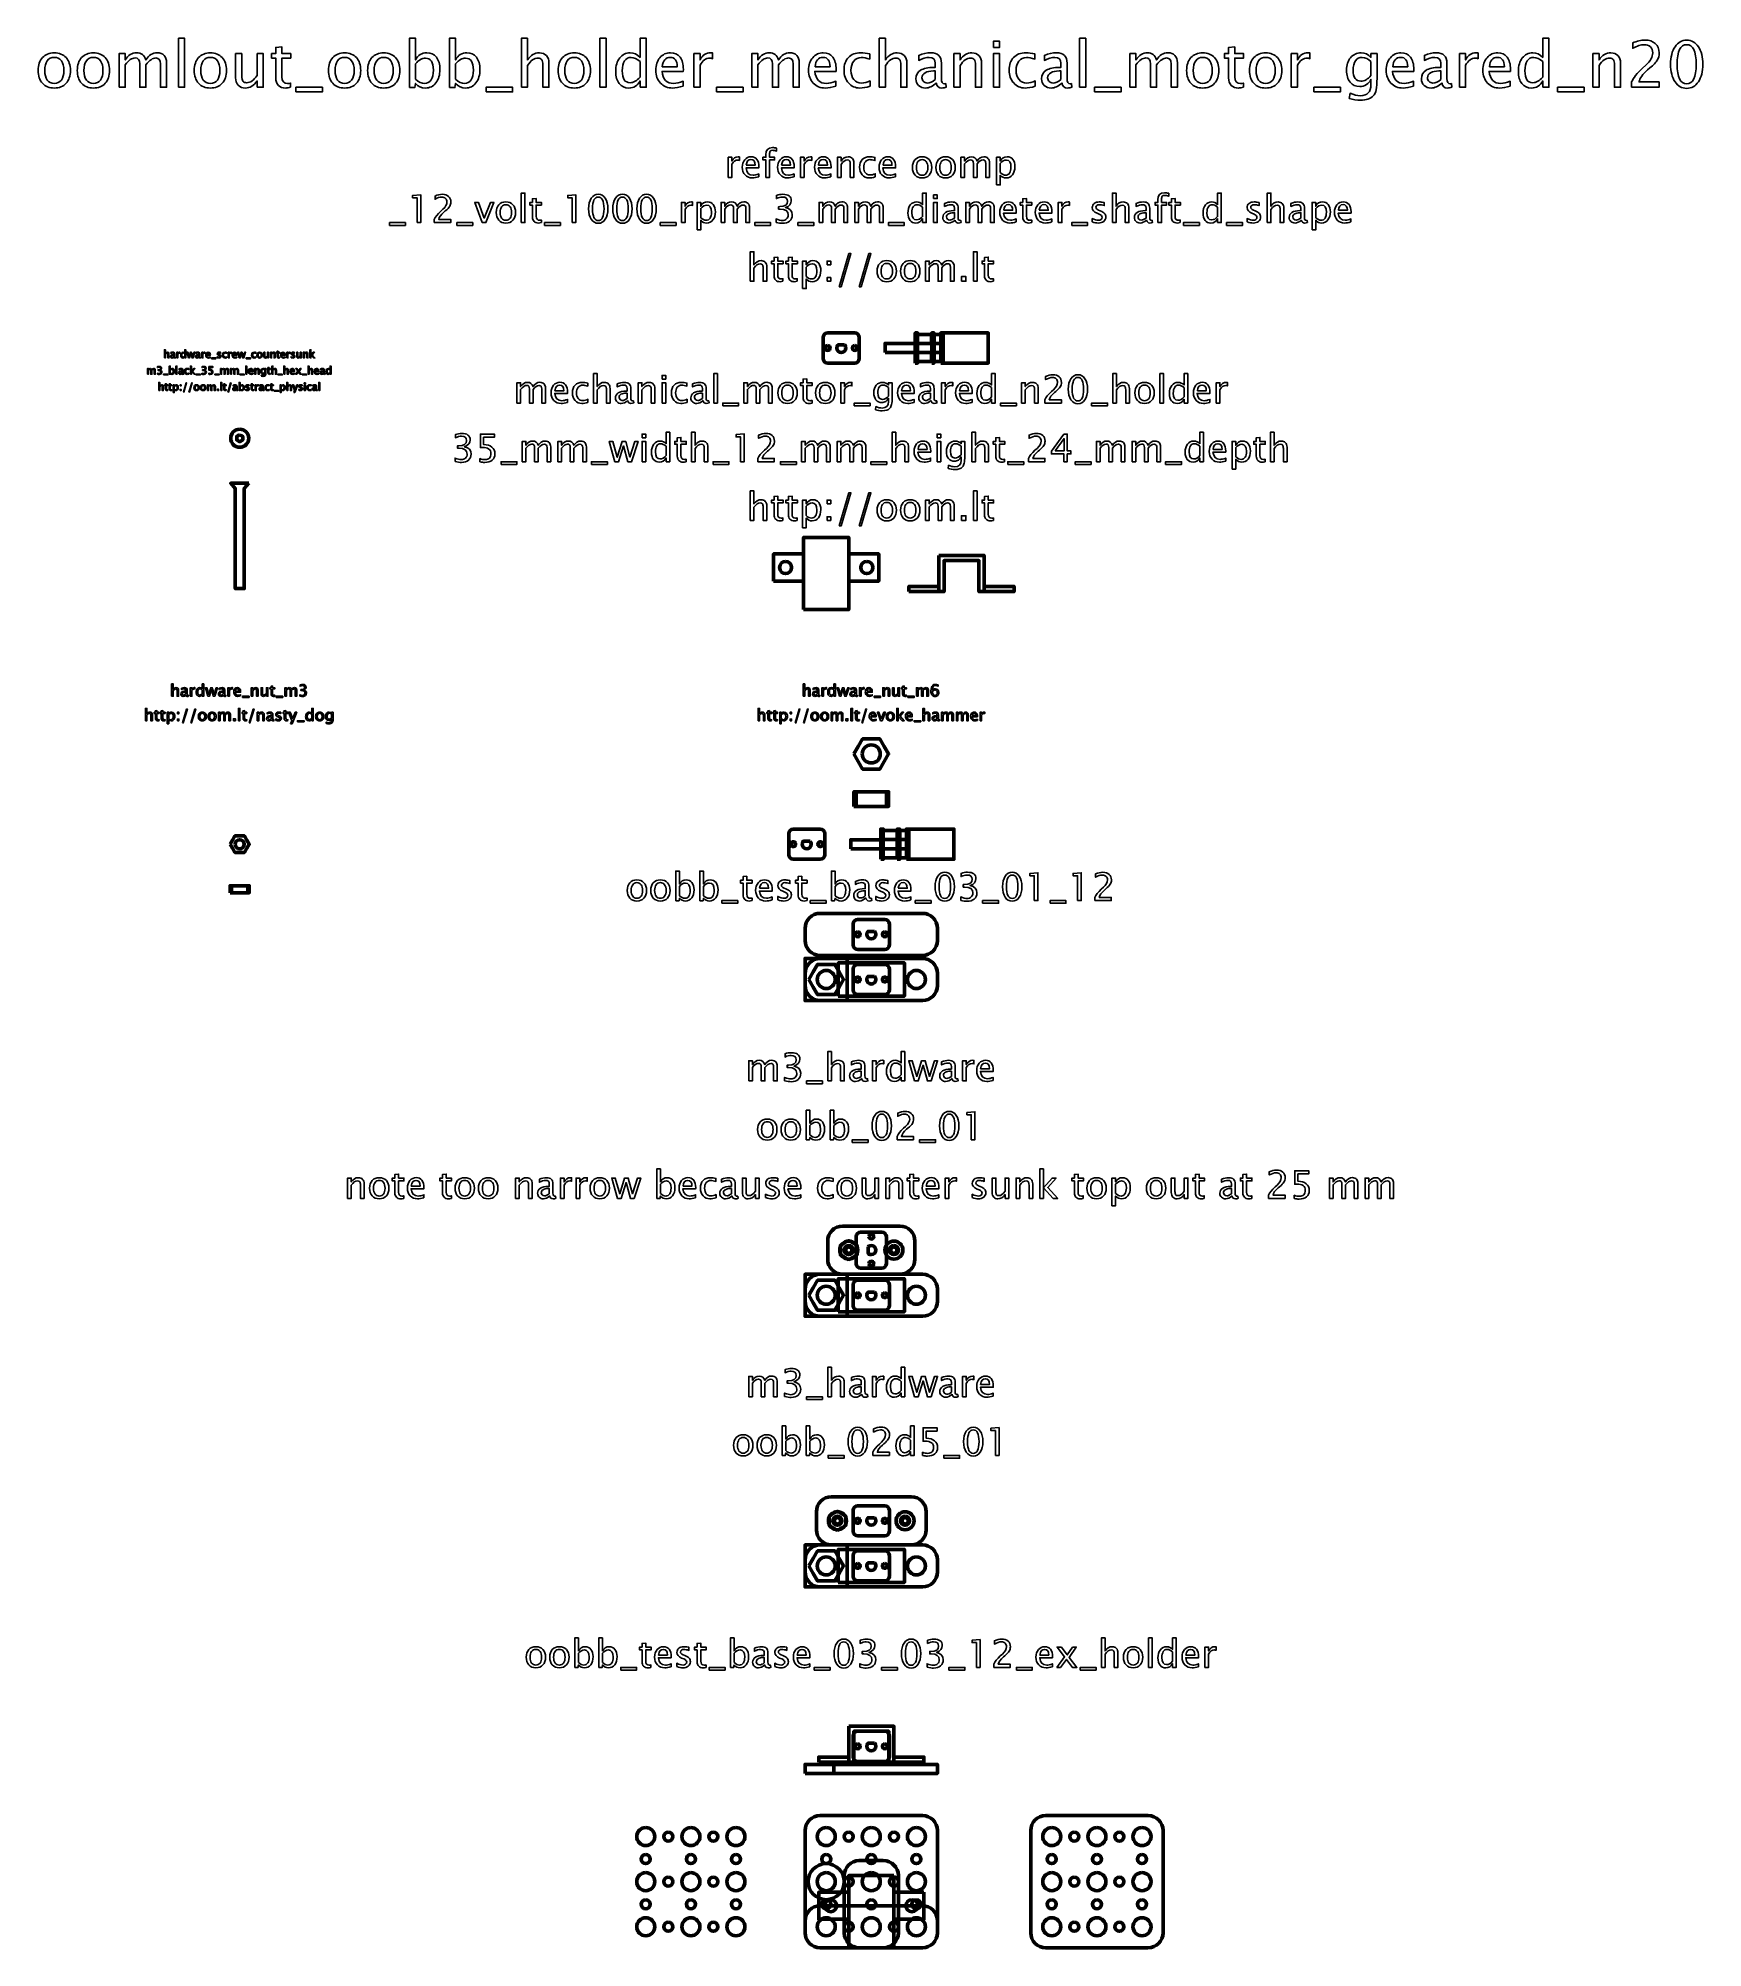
# Model space of a CAD drawing. Header units: centimetres. Extents: x -27.7 to 27.6, y -20.2 to 43.3.
import ezdxf

# ---------------------------------------------------------------- set-up
doc = ezdxf.new("R2010")
doc.units = ezdxf.units.CM
doc.header["$MEASUREMENT"] = 0
doc.layers.add('Layer 1', color=7, linetype='Continuous')

msp = doc.modelspace()

# ---------------------------------------------------------------- linework, layer by layer
at = {"layer": 'Layer 1', "lineweight": 53}
for points in [[(0.45999, 32.84979), (1.45999, 32.84979), (1.45999, 33.14979), (0.45999, 33.14979), (0.45999, 32.84979)], [(1.45999, 32.4999), (1.53999, 32.4999), (1.53999, 33.4999), (1.45999, 33.4999), (1.45999, 32.4999)], [(1.53999, 33.1501), (1.99999, 33.1501), (1.99999, 33.4501), (1.53999, 33.4501), (1.53999, 33.1501)], [(2.00999, 32.4999), (2.08999, 32.4999), (2.08999, 33.4999), (2.00999, 33.4999), (2.00999, 32.4999)], [(2.08999, 33.1501), (2.30999, 33.1501), (2.30999, 33.4501), (2.08999, 33.4501), (2.08999, 33.1501)], [(2.30999, 32.4999), (2.38999, 32.4999), (2.38999, 33.4999), (2.30999, 33.4999), (2.30999, 32.4999)], [(2.38999, 32.4999), (3.88999, 32.4999), (3.88999, 33.4999), (2.38999, 33.4999), (2.38999, 32.4999)], [(1.53999, 32.5499), (1.99999, 32.5499), (1.99999, 32.8499), (1.53999, 32.8499), (1.53999, 32.5499)], [(2.08999, 32.5499), (2.30999, 32.5499), (2.30999, 32.8499), (2.08999, 32.8499), (2.08999, 32.5499)], [(-2.25, 24.3), (-0.75, 24.3), (-0.75, 26.7), (-2.25, 26.7), (-2.25, 24.3)], [(-3.25, 25.25), (-2.25, 25.25), (-2.25, 26.15), (-3.25, 26.15), (-3.25, 25.25)], [(-0.75, 25.25), (0.25, 25.25), (0.25, 26.15), (-0.75, 26.15), (-0.75, 25.25)], [(1.25, 24.90002), (2.25, 24.90002), (2.25, 25.07002), (1.25, 25.07002), (1.25, 24.90002)], [(3.75, 24.90002), (4.75, 24.90002), (4.75, 25.07002), (3.75, 25.07002), (3.75, 24.90002)], [(-0.57735, 17.75502), (0.57735, 17.75502), (0.57735, 18.24502), (-0.57735, 18.24502), (-0.57735, 17.75502)], [(-0.5, 17.75502), (0.5, 17.75502), (0.5, 18.24502), (-0.5, 18.24502), (-0.5, 17.75502)], [(-21.31755, 14.88502), (-20.68245, 14.88502), (-20.68245, 15.11502), (-21.31755, 15.11502), (-21.31755, 14.88502)], [(-21.275, 14.88502), (-20.725, 14.88502), (-20.725, 15.11502), (-21.275, 15.11502), (-21.275, 14.88502)], [(-1.1, 11.45), (1.1, 11.45), (1.1, 12.55), (-1.1, 12.55), (-1.1, 11.45)], [(-1.1, 0.95), (1.1, 0.95), (1.1, 2.05), (-1.1, 2.05), (-1.1, 0.95)], [(-1.1, -8.05), (1.1, -8.05), (1.1, -6.95), (-1.1, -6.95), (-1.1, -8.05)], [(-2.20004, -14.4), (2.19996, -14.4), (2.19996, -14.1), (-2.20004, -14.1), (-2.20004, -14.4)]]:
    msp.add_lwpolyline(points, close=True, dxfattribs=at)
at = {"layer": 'Layer 1', "color": 4, "lineweight": 53}
for points in [[(-0.68499, 16.34984), (0.31501, 16.34984), (0.31501, 16.64984), (-0.68499, 16.64984), (-0.68499, 16.34984)], [(0.31501, 15.99995), (0.39501, 15.99995), (0.39501, 16.99995), (0.31501, 16.99995), (0.31501, 15.99995)], [(0.39501, 16.65015), (0.85501, 16.65015), (0.85501, 16.95015), (0.39501, 16.95015), (0.39501, 16.65015)], [(0.86501, 15.99995), (0.94501, 15.99995), (0.94501, 16.99995), (0.86501, 16.99995), (0.86501, 15.99995)], [(0.94501, 16.65015), (1.16501, 16.65015), (1.16501, 16.95015), (0.94501, 16.95015), (0.94501, 16.65015)], [(1.16501, 15.99995), (1.24501, 15.99995), (1.24501, 16.99995), (1.16501, 16.99995), (1.16501, 15.99995)], [(1.24501, 15.99995), (2.74501, 15.99995), (2.74501, 16.99995), (1.24501, 16.99995), (1.24501, 15.99995)], [(0.39501, 16.04995), (0.85501, 16.04995), (0.85501, 16.34995), (0.39501, 16.34995), (0.39501, 16.04995)], [(0.94501, 16.04995), (1.16501, 16.04995), (1.16501, 16.34995), (0.94501, 16.34995), (0.94501, 16.04995)]]:
    msp.add_lwpolyline(points, close=True, dxfattribs=at)
at = {"layer": 'Layer 1', "color": 1, "lineweight": 53}
for points in [[(-1.75, -14.03), (-0.75, -14.03), (-0.75, -13.86), (-1.75, -13.86), (-1.75, -14.03)], [(0.75, -14.03), (1.75, -14.03), (1.75, -13.86), (0.75, -13.86), (0.75, -14.03)]]:
    msp.add_lwpolyline(points, close=True, dxfattribs=at)
at = {"layer": 'Layer 1', "lineweight": 53}
for centre, major_axis in [((-1.45, 33), (0, 0.08)), ((-0.55, 33), (0, 0.08)), ((-21, 30), (0, 0.3)), ((-2.84995, 25.69995), (0, 0.20005)), ((-0.14995, 25.69995), (0, 0.20005)), ((-1.5, 12), (0, 0.3)), ((1.5, 12), (0, 0.3)), ((-1.5, 1.5), (0, 0.3)), ((1.5, 1.5), (0, 0.3)), ((-1.5, -7.5), (0, 0.3)), ((1.5, -7.5), (0, 0.3)), ((-7.49999, -16.50001), (0, 0.30001)), ((-6.75, -16.5), (0, 0.15)), ((-5.99999, -16.50001), (0, 0.30001)), ((-5.25, -16.5), (0, 0.15)), ((-4.49999, -16.50001), (0, 0.30001)), ((-1.49999, -16.50001), (0, 0.30001)), ((-0.75, -16.5), (0, 0.15)), ((0.00001, -16.50001), (0, 0.30001)), ((0.75, -16.5), (0, 0.15)), ((1.50001, -16.50001), (0, 0.30001)), ((6.00001, -16.50001), (0, 0.30001)), ((6.75, -16.5), (0, 0.15)), ((7.50001, -16.50001), (0, 0.30001)), ((8.25, -16.5), (0, 0.15)), ((9.00001, -16.50001), (0, 0.30001)), ((-7.5, -17.25), (0, 0.15)), ((-6, -17.25), (0, 0.15)), ((-4.5, -17.25), (0, 0.15)), ((-1.5, -17.25), (0, 0.15)), ((0, -17.25), (0, 0.15)), ((1.5, -17.25), (0, 0.15)), ((6, -17.25), (0, 0.15)), ((7.5, -17.25), (0, 0.15)), ((9, -17.25), (0, 0.15)), ((-7.49999, -18.00001), (0, 0.30001)), ((-5.99999, -18.00001), (0, 0.30001)), ((-4.49999, -18.00001), (0, 0.30001)), ((-1.49999, -18.00001), (0, 0.60001)), ((-1.49999, -18.00001), (0, 0.30001)), ((0.00001, -18.00001), (0, 0.30001)), ((1.50001, -18.00001), (0, 0.30001)), ((6.00001, -18.00001), (0, 0.30001)), ((7.50001, -18.00001), (0, 0.30001)), ((9.00001, -18.00001), (0, 0.30001)), ((-6.75, -18), (0, 0.15)), ((-5.25, -18), (0, 0.15)), ((-0.75, -18), (0, 0.15)), ((0.75, -18), (0, 0.15)), ((6.75, -18), (0, 0.15)), ((8.25, -18), (0, 0.15)), ((-7.5, -18.75), (0, 0.15)), ((-6, -18.75), (0, 0.15)), ((-4.5, -18.75), (0, 0.15)), ((-1.5, -18.75), (0, 0.15)), ((0, -18.75), (0, 0.15)), ((1.5, -18.75), (0, 0.15)), ((6, -18.75), (0, 0.15)), ((7.5, -18.75), (0, 0.15)), ((9, -18.75), (0, 0.15)), ((-7.49999, -19.50001), (0, 0.30001)), ((-6.75, -19.5), (0, 0.15)), ((-5.99999, -19.50001), (0, 0.30001)), ((-5.25, -19.5), (0, 0.15)), ((-4.49999, -19.50001), (0, 0.30001)), ((-1.49999, -19.50001), (0, 0.30001)), ((-0.75, -19.5), (0, 0.15)), ((0.00001, -19.50001), (0, 0.30001)), ((0.75, -19.5), (0, 0.15)), ((1.50001, -19.50001), (0, 0.30001)), ((6.00001, -19.50001), (0, 0.30001)), ((6.75, -19.5), (0, 0.15)), ((7.50001, -19.50001), (0, 0.30001)), ((8.25, -19.5), (0, 0.15)), ((9.00001, -19.50001), (0, 0.30001))]:
    msp.add_ellipse(centre, major_axis=major_axis, ratio=1, dxfattribs=at)
at = {"layer": 'Layer 1', "color": 4, "lineweight": 53}
for centre in [(-2.59498, 16.50005), (-1.69498, 16.50005), (-0.45, 13.5), (0.45, 13.5), (-0.45, 12), (0.45, 12), (-0.45, 1.5), (0.45, 1.5), (-0.45, -6), (0.45, -6), (-0.45, -7.5), (0.45, -7.5), (-0.45, -13.5), (0.45, -13.5)]:
    msp.add_ellipse(centre, major_axis=(0, 0.08), ratio=1, dxfattribs=at)
at = {"layer": 'Layer 1', "color": 30, "lineweight": 53}
for centre, major_axis in [((-0.75, 3), (0, 0.3)), ((0.75, 3), (0, 0.3)), ((-0.75, 3), (0, 0.15)), ((0.75, 3), (0, 0.15)), ((-1.125, -6), (0, 0.3)), ((1.125, -6), (0, 0.3)), ((-1.125, -6), (0, 0.15)), ((1.125, -6), (0, 0.15))]:
    msp.add_ellipse(centre, major_axis=major_axis, ratio=1, dxfattribs=at)
at = {"layer": 'Layer 1'}
for points, knots in [([(-23.03429, 41.67044), (-23.03429, 41.67044), (-23.03429, 43.30239), (-23.03429, 43.30239), (-23.03429, 43.30239), (-23.03429, 43.30239), (-22.83109, 43.30239), (-22.83109, 43.30239), (-22.83109, 43.30239), (-22.83109, 43.30239), (-22.83109, 41.67044), (-22.83109, 41.67044), (-22.83109, 41.67044), (-22.83109, 41.67044), (-23.03429, 41.67044), (-23.03429, 41.67044)], [0, 0, 0, 0, 0.2, 0.2, 0.2, 0.2, 0.4, 0.4, 0.4, 0.4, 0.6, 0.6, 0.6, 0.6, 1, 1, 1, 1]), ([(-15.35783, 41.65774), (-15.35783, 41.65774), (-15.35783, 43.30239), (-15.35783, 43.30239), (-15.35783, 43.30239), (-15.35783, 43.30239), (-15.15463, 43.30239), (-15.15463, 43.30239), (-15.15463, 43.30239), (-15.15463, 43.30239), (-15.15463, 42.58026), (-15.15463, 42.58026), (-15.15463, 42.58026), (-15.07137, 42.73724), (-14.94614, 42.81556), (-14.77927, 42.81556), (-14.77927, 42.81556), (-14.64416, 42.81556), (-14.53797, 42.76652), (-14.46036, 42.6681), (-14.46036, 42.6681), (-14.38275, 42.56967), (-14.34394, 42.43526), (-14.34394, 42.26487), (-14.34394, 42.26487), (-14.34394, 42.07931), (-14.38804, 41.92938), (-14.47588, 41.81578), (-14.47588, 41.81578), (-14.56373, 41.70184), (-14.67944, 41.64504), (-14.82266, 41.64504), (-14.82266, 41.64504), (-14.95566, 41.64504), (-15.06643, 41.69584), (-15.15463, 41.79779), (-15.15463, 41.79779), (-15.15463, 41.79779), (-15.17932, 41.65774), (-15.17932, 41.65774), (-15.17932, 41.65774), (-15.17932, 41.65774), (-15.35783, 41.65774), (-15.35783, 41.65774)], [0, 0, 0, 0, 0.08333333, 0.08333333, 0.08333333, 0.08333333, 0.16666667, 0.16666667, 0.16666667, 0.16666667, 0.25, 0.25, 0.25, 0.25, 0.33333333, 0.33333333, 0.33333333, 0.33333333, 0.41666667, 0.41666667, 0.41666667, 0.41666667, 0.5, 0.5, 0.5, 0.5, 0.58333333, 0.58333333, 0.58333333, 0.58333333, 0.66666667, 0.66666667, 0.66666667, 0.66666667, 0.75, 0.75, 0.75, 0.75, 0.83333333, 0.83333333, 0.83333333, 0.83333333, 1, 1, 1, 1]), ([(-14.02574, 41.65774), (-14.02574, 41.65774), (-14.02574, 43.30239), (-14.02574, 43.30239), (-14.02574, 43.30239), (-14.02574, 43.30239), (-13.82254, 43.30239), (-13.82254, 43.30239), (-13.82254, 43.30239), (-13.82254, 43.30239), (-13.82254, 42.58026), (-13.82254, 42.58026), (-13.82254, 42.58026), (-13.73928, 42.73724), (-13.61405, 42.81556), (-13.44718, 42.81556), (-13.44718, 42.81556), (-13.31207, 42.81556), (-13.20588, 42.76652), (-13.12827, 42.6681), (-13.12827, 42.6681), (-13.05066, 42.56967), (-13.01185, 42.43526), (-13.01185, 42.26487), (-13.01185, 42.26487), (-13.01185, 42.07931), (-13.05595, 41.92938), (-13.14379, 41.81578), (-13.14379, 41.81578), (-13.23164, 41.70184), (-13.34735, 41.64504), (-13.49057, 41.64504), (-13.49057, 41.64504), (-13.62357, 41.64504), (-13.73434, 41.69584), (-13.82254, 41.79779), (-13.82254, 41.79779), (-13.82254, 41.79779), (-13.84723, 41.65774), (-13.84723, 41.65774), (-13.84723, 41.65774), (-13.84723, 41.65774), (-14.02574, 41.65774), (-14.02574, 41.65774)], [0, 0, 0, 0, 0.08333333, 0.08333333, 0.08333333, 0.08333333, 0.16666667, 0.16666667, 0.16666667, 0.16666667, 0.25, 0.25, 0.25, 0.25, 0.33333333, 0.33333333, 0.33333333, 0.33333333, 0.41666667, 0.41666667, 0.41666667, 0.41666667, 0.5, 0.5, 0.5, 0.5, 0.58333333, 0.58333333, 0.58333333, 0.58333333, 0.66666667, 0.66666667, 0.66666667, 0.66666667, 0.75, 0.75, 0.75, 0.75, 0.83333333, 0.83333333, 0.83333333, 0.83333333, 1, 1, 1, 1]), ([(-11.63531, 41.67044), (-11.63531, 41.67044), (-11.63531, 43.30239), (-11.63531, 43.30239), (-11.63531, 43.30239), (-11.63531, 43.30239), (-11.43211, 43.30239), (-11.43211, 43.30239), (-11.43211, 43.30239), (-11.43211, 43.30239), (-11.43211, 42.58026), (-11.43211, 42.58026), (-11.43211, 42.58026), (-11.32451, 42.73724), (-11.19257, 42.81556), (-11.03664, 42.81556), (-11.03664, 42.81556), (-10.93857, 42.81556), (-10.86061, 42.78487), (-10.80311, 42.72313), (-10.80311, 42.72313), (-10.7456, 42.66175), (-10.71667, 42.57884), (-10.71667, 42.47513), (-10.71667, 42.47513), (-10.71667, 42.47513), (-10.71667, 41.67044), (-10.71667, 41.67044), (-10.71667, 41.67044), (-10.71667, 41.67044), (-10.91988, 41.67044), (-10.91988, 41.67044), (-10.91988, 41.67044), (-10.91988, 41.67044), (-10.91988, 42.40881), (-10.91988, 42.40881), (-10.91988, 42.40881), (-10.91988, 42.49206), (-10.93222, 42.55133), (-10.95656, 42.58661), (-10.95656, 42.58661), (-10.98126, 42.62224), (-11.02183, 42.63987), (-11.07863, 42.63987), (-11.07863, 42.63987), (-11.20351, 42.63987), (-11.32134, 42.55838), (-11.43211, 42.3954), (-11.43211, 42.3954), (-11.43211, 42.3954), (-11.43211, 41.67044), (-11.43211, 41.67044), (-11.43211, 41.67044), (-11.43211, 41.67044), (-11.63531, 41.67044), (-11.63531, 41.67044)], [0, 0, 0, 0, 0.06666667, 0.06666667, 0.06666667, 0.06666667, 0.13333333, 0.13333333, 0.13333333, 0.13333333, 0.2, 0.2, 0.2, 0.2, 0.26666667, 0.26666667, 0.26666667, 0.26666667, 0.33333333, 0.33333333, 0.33333333, 0.33333333, 0.4, 0.4, 0.4, 0.4, 0.46666667, 0.46666667, 0.46666667, 0.46666667, 0.53333333, 0.53333333, 0.53333333, 0.53333333, 0.6, 0.6, 0.6, 0.6, 0.66666667, 0.66666667, 0.66666667, 0.66666667, 0.73333333, 0.73333333, 0.73333333, 0.73333333, 0.8, 0.8, 0.8, 0.8, 0.86666667, 0.86666667, 0.86666667, 0.86666667, 1, 1, 1, 1]), ([(-9.02122, 41.67044), (-9.02122, 41.67044), (-9.02122, 43.30239), (-9.02122, 43.30239), (-9.02122, 43.30239), (-9.02122, 43.30239), (-8.81802, 43.30239), (-8.81802, 43.30239), (-8.81802, 43.30239), (-8.81802, 43.30239), (-8.81802, 41.67044), (-8.81802, 41.67044), (-8.81802, 41.67044), (-8.81802, 41.67044), (-9.02122, 41.67044), (-9.02122, 41.67044)], [0, 0, 0, 0, 0.2, 0.2, 0.2, 0.2, 0.4, 0.4, 0.4, 0.4, 0.6, 0.6, 0.6, 0.6, 1, 1, 1, 1]), ([(-7.68772, 41.67044), (-7.68772, 41.67044), (-7.68772, 41.88105), (-7.68772, 41.88105), (-7.68772, 41.88105), (-7.77062, 41.72371), (-7.8955, 41.64504), (-8.06237, 41.64504), (-8.06237, 41.64504), (-8.19783, 41.64504), (-8.30437, 41.69408), (-8.38198, 41.7925), (-8.38198, 41.7925), (-8.45959, 41.89093), (-8.4984, 42.02534), (-8.4984, 42.19573), (-8.4984, 42.19573), (-8.4984, 42.38199), (-8.4543, 42.53192), (-8.36646, 42.64552), (-8.36646, 42.64552), (-8.27827, 42.75876), (-8.16255, 42.81556), (-8.01897, 42.81556), (-8.01897, 42.81556), (-7.88598, 42.81556), (-7.7752, 42.76476), (-7.68772, 42.66281), (-7.68772, 42.66281), (-7.68772, 42.66281), (-7.68772, 43.30239), (-7.68772, 43.30239), (-7.68772, 43.30239), (-7.68772, 43.30239), (-7.48451, 43.30239), (-7.48451, 43.30239), (-7.48451, 43.30239), (-7.48451, 43.30239), (-7.48451, 41.67044), (-7.48451, 41.67044), (-7.48451, 41.67044), (-7.48451, 41.67044), (-7.68772, 41.67044), (-7.68772, 41.67044)], [0, 0, 0, 0, 0.08333333, 0.08333333, 0.08333333, 0.08333333, 0.16666667, 0.16666667, 0.16666667, 0.16666667, 0.25, 0.25, 0.25, 0.25, 0.33333333, 0.33333333, 0.33333333, 0.33333333, 0.41666667, 0.41666667, 0.41666667, 0.41666667, 0.5, 0.5, 0.5, 0.5, 0.58333333, 0.58333333, 0.58333333, 0.58333333, 0.66666667, 0.66666667, 0.66666667, 0.66666667, 0.75, 0.75, 0.75, 0.75, 0.83333333, 0.83333333, 0.83333333, 0.83333333, 1, 1, 1, 1]), ([(0.26603, 41.67044), (0.26603, 41.67044), (0.26603, 43.30239), (0.26603, 43.30239), (0.26603, 43.30239), (0.26603, 43.30239), (0.46923, 43.30239), (0.46923, 43.30239), (0.46923, 43.30239), (0.46923, 43.30239), (0.46923, 42.58026), (0.46923, 42.58026), (0.46923, 42.58026), (0.57683, 42.73724), (0.70877, 42.81556), (0.8647, 42.81556), (0.8647, 42.81556), (0.96277, 42.81556), (1.04073, 42.78487), (1.09823, 42.72313), (1.09823, 42.72313), (1.15574, 42.66175), (1.18467, 42.57884), (1.18467, 42.47513), (1.18467, 42.47513), (1.18467, 42.47513), (1.18467, 41.67044), (1.18467, 41.67044), (1.18467, 41.67044), (1.18467, 41.67044), (0.98146, 41.67044), (0.98146, 41.67044), (0.98146, 41.67044), (0.98146, 41.67044), (0.98146, 42.40881), (0.98146, 42.40881), (0.98146, 42.40881), (0.98146, 42.49206), (0.96912, 42.55133), (0.94478, 42.58661), (0.94478, 42.58661), (0.92008, 42.62224), (0.87951, 42.63987), (0.82271, 42.63987), (0.82271, 42.63987), (0.69783, 42.63987), (0.58, 42.55838), (0.46923, 42.3954), (0.46923, 42.3954), (0.46923, 42.3954), (0.46923, 41.67044), (0.46923, 41.67044), (0.46923, 41.67044), (0.46923, 41.67044), (0.26603, 41.67044), (0.26603, 41.67044)], [0, 0, 0, 0, 0.06666667, 0.06666667, 0.06666667, 0.06666667, 0.13333333, 0.13333333, 0.13333333, 0.13333333, 0.2, 0.2, 0.2, 0.2, 0.26666667, 0.26666667, 0.26666667, 0.26666667, 0.33333333, 0.33333333, 0.33333333, 0.33333333, 0.4, 0.4, 0.4, 0.4, 0.46666667, 0.46666667, 0.46666667, 0.46666667, 0.53333333, 0.53333333, 0.53333333, 0.53333333, 0.6, 0.6, 0.6, 0.6, 0.66666667, 0.66666667, 0.66666667, 0.66666667, 0.73333333, 0.73333333, 0.73333333, 0.73333333, 0.8, 0.8, 0.8, 0.8, 0.86666667, 0.86666667, 0.86666667, 0.86666667, 1, 1, 1, 1]), ([(4.06228, 42.99759), (4.06228, 42.99759), (4.06228, 43.20079), (4.06228, 43.20079), (4.06228, 43.20079), (4.06228, 43.20079), (4.26548, 43.20079), (4.26548, 43.20079), (4.26548, 43.20079), (4.26548, 43.20079), (4.26548, 42.99759), (4.26548, 42.99759), (4.26548, 42.99759), (4.26548, 42.99759), (4.06228, 42.99759), (4.06228, 42.99759)], [0, 0, 0, 0, 0.2, 0.2, 0.2, 0.2, 0.4, 0.4, 0.4, 0.4, 0.6, 0.6, 0.6, 0.6, 1, 1, 1, 1]), ([(6.92684, 41.67044), (6.92684, 41.67044), (6.92684, 43.30239), (6.92684, 43.30239), (6.92684, 43.30239), (6.92684, 43.30239), (7.13004, 43.30239), (7.13004, 43.30239), (7.13004, 43.30239), (7.13004, 43.30239), (7.13004, 41.67044), (7.13004, 41.67044), (7.13004, 41.67044), (7.13004, 41.67044), (6.92684, 41.67044), (6.92684, 41.67044)], [0, 0, 0, 0, 0.2, 0.2, 0.2, 0.2, 0.4, 0.4, 0.4, 0.4, 0.6, 0.6, 0.6, 0.6, 1, 1, 1, 1]), ([(22.3249, 41.67044), (22.3249, 41.67044), (22.3249, 41.88105), (22.3249, 41.88105), (22.3249, 41.88105), (22.242, 41.72371), (22.11712, 41.64504), (21.95025, 41.64504), (21.95025, 41.64504), (21.81479, 41.64504), (21.70825, 41.69408), (21.63064, 41.7925), (21.63064, 41.7925), (21.55303, 41.89093), (21.51422, 42.02534), (21.51422, 42.19573), (21.51422, 42.19573), (21.51422, 42.38199), (21.55832, 42.53192), (21.64616, 42.64552), (21.64616, 42.64552), (21.73435, 42.75876), (21.85007, 42.81556), (21.99365, 42.81556), (21.99365, 42.81556), (22.12664, 42.81556), (22.23742, 42.76476), (22.3249, 42.66281), (22.3249, 42.66281), (22.3249, 42.66281), (22.3249, 43.30239), (22.3249, 43.30239), (22.3249, 43.30239), (22.3249, 43.30239), (22.52811, 43.30239), (22.52811, 43.30239), (22.52811, 43.30239), (22.52811, 43.30239), (22.52811, 41.67044), (22.52811, 41.67044), (22.52811, 41.67044), (22.52811, 41.67044), (22.3249, 41.67044), (22.3249, 41.67044)], [0, 0, 0, 0, 0.08333333, 0.08333333, 0.08333333, 0.08333333, 0.16666667, 0.16666667, 0.16666667, 0.16666667, 0.25, 0.25, 0.25, 0.25, 0.33333333, 0.33333333, 0.33333333, 0.33333333, 0.41666667, 0.41666667, 0.41666667, 0.41666667, 0.5, 0.5, 0.5, 0.5, 0.58333333, 0.58333333, 0.58333333, 0.58333333, 0.66666667, 0.66666667, 0.66666667, 0.66666667, 0.75, 0.75, 0.75, 0.75, 0.83333333, 0.83333333, 0.83333333, 0.83333333, 1, 1, 1, 1]), ([(25.27978, 41.67044), (25.27978, 41.67044), (25.27978, 41.84824), (25.27978, 41.84824), (25.27978, 41.84824), (25.33905, 41.98688), (25.45864, 42.13822), (25.63891, 42.30156), (25.63891, 42.30156), (25.63891, 42.30156), (25.75533, 42.40598), (25.75533, 42.40598), (25.75533, 42.40598), (25.90526, 42.54216), (25.9804, 42.67692), (25.9804, 42.81097), (25.9804, 42.81097), (25.9804, 42.8967), (25.95465, 42.96373), (25.9035, 43.01276), (25.9035, 43.01276), (25.85234, 43.0618), (25.78143, 43.08649), (25.69148, 43.08649), (25.69148, 43.08649), (25.58635, 43.08649), (25.46182, 43.04628), (25.31788, 42.96584), (25.31788, 42.96584), (25.31788, 42.96584), (25.31788, 43.14364), (25.31788, 43.14364), (25.31788, 43.14364), (25.4537, 43.20714), (25.58882, 43.23889), (25.72358, 43.23889), (25.72358, 43.23889), (25.86681, 43.23889), (25.98181, 43.20044), (26.0686, 43.12318), (26.0686, 43.12318), (26.15503, 43.04592), (26.19842, 42.94362), (26.19842, 42.81591), (26.19842, 42.81591), (26.19842, 42.72419), (26.17655, 42.6427), (26.1328, 42.57179), (26.1328, 42.57179), (26.0887, 42.50053), (26.00721, 42.41445), (25.88762, 42.31285), (25.88762, 42.31285), (25.88762, 42.31285), (25.80895, 42.24582), (25.80895, 42.24582), (25.80895, 42.24582), (25.64526, 42.10718), (25.55072, 41.97453), (25.52532, 41.84824), (25.52532, 41.84824), (25.52532, 41.84824), (26.19207, 41.84824), (26.19207, 41.84824), (26.19207, 41.84824), (26.19207, 41.84824), (26.19207, 41.67044), (26.19207, 41.67044), (26.19207, 41.67044), (26.19207, 41.67044), (25.27978, 41.67044), (25.27978, 41.67044)], [0, 0, 0, 0, 0.05263158, 0.05263158, 0.05263158, 0.05263158, 0.10526316, 0.10526316, 0.10526316, 0.10526316, 0.15789474, 0.15789474, 0.15789474, 0.15789474, 0.21052632, 0.21052632, 0.21052632, 0.21052632, 0.26315789, 0.26315789, 0.26315789, 0.26315789, 0.31578947, 0.31578947, 0.31578947, 0.31578947, 0.36842105, 0.36842105, 0.36842105, 0.36842105, 0.42105263, 0.42105263, 0.42105263, 0.42105263, 0.47368421, 0.47368421, 0.47368421, 0.47368421, 0.52631579, 0.52631579, 0.52631579, 0.52631579, 0.57894737, 0.57894737, 0.57894737, 0.57894737, 0.63157895, 0.63157895, 0.63157895, 0.63157895, 0.68421053, 0.68421053, 0.68421053, 0.68421053, 0.73684211, 0.73684211, 0.73684211, 0.73684211, 0.78947368, 0.78947368, 0.78947368, 0.78947368, 0.84210526, 0.84210526, 0.84210526, 0.84210526, 0.89473684, 0.89473684, 0.89473684, 0.89473684, 1, 1, 1, 1]), ([(27.11141, 41.63234), (26.95089, 41.63234), (26.82142, 41.70607), (26.72335, 41.85318), (26.72335, 41.85318), (26.62493, 42.00029), (26.57589, 42.19432), (26.57589, 42.43562), (26.57589, 42.43562), (26.57589, 42.67692), (26.62493, 42.87094), (26.72335, 43.01805), (26.72335, 43.01805), (26.82142, 43.16516), (26.95089, 43.23889), (27.11141, 43.23889), (27.11141, 43.23889), (27.27263, 43.23889), (27.4021, 43.16551), (27.50017, 43.01876), (27.50017, 43.01876), (27.59789, 42.872), (27.64693, 42.67762), (27.64693, 42.43562), (27.64693, 42.43562), (27.64693, 42.19432), (27.59789, 42.00029), (27.50017, 41.85318), (27.50017, 41.85318), (27.4021, 41.70607), (27.27263, 41.63234), (27.11141, 41.63234)], [0, 0, 0, 0, 0.11111111, 0.11111111, 0.11111111, 0.11111111, 0.22222222, 0.22222222, 0.22222222, 0.22222222, 0.33333333, 0.33333333, 0.33333333, 0.33333333, 0.44444444, 0.44444444, 0.44444444, 0.44444444, 0.55555556, 0.55555556, 0.55555556, 0.55555556, 0.66666667, 0.66666667, 0.66666667, 0.66666667, 0.77777778, 0.77777778, 0.77777778, 0.77777778, 1, 1, 1, 1]), ([(-27.16461, 41.64504), (-27.32936, 41.64504), (-27.45989, 41.6976), (-27.55584, 41.80273), (-27.55584, 41.80273), (-27.65215, 41.90786), (-27.70013, 42.05074), (-27.70013, 42.231), (-27.70013, 42.231), (-27.70013, 42.41092), (-27.65215, 42.55344), (-27.55584, 42.65822), (-27.55584, 42.65822), (-27.45989, 42.76299), (-27.32936, 42.81556), (-27.16461, 42.81556), (-27.16461, 42.81556), (-26.99986, 42.81556), (-26.86934, 42.76299), (-26.77338, 42.65822), (-26.77338, 42.65822), (-26.67707, 42.55344), (-26.62909, 42.41092), (-26.62909, 42.231), (-26.62909, 42.231), (-26.62909, 42.05074), (-26.67707, 41.90786), (-26.77338, 41.80273), (-26.77338, 41.80273), (-26.86934, 41.6976), (-26.99986, 41.64504), (-27.16461, 41.64504)], [0, 0, 0, 0, 0.11111111, 0.11111111, 0.11111111, 0.11111111, 0.22222222, 0.22222222, 0.22222222, 0.22222222, 0.33333333, 0.33333333, 0.33333333, 0.33333333, 0.44444444, 0.44444444, 0.44444444, 0.44444444, 0.55555556, 0.55555556, 0.55555556, 0.55555556, 0.66666667, 0.66666667, 0.66666667, 0.66666667, 0.77777778, 0.77777778, 0.77777778, 0.77777778, 1, 1, 1, 1]), ([(-27.16497, 41.79744), (-27.06442, 41.79744), (-26.98611, 41.83519), (-26.93037, 41.91103), (-26.93037, 41.91103), (-26.87498, 41.98653), (-26.84711, 42.09342), (-26.84711, 42.231), (-26.84711, 42.231), (-26.84711, 42.36824), (-26.87498, 42.47477), (-26.93037, 42.55027), (-26.93037, 42.55027), (-26.98611, 42.62541), (-27.06442, 42.66316), (-27.16497, 42.66316), (-27.16497, 42.66316), (-27.26586, 42.66316), (-27.34418, 42.62541), (-27.39921, 42.55027), (-27.39921, 42.55027), (-27.4546, 42.47477), (-27.48211, 42.36824), (-27.48211, 42.231), (-27.48211, 42.231), (-27.48211, 42.09342), (-27.4546, 41.98653), (-27.39921, 41.91103), (-27.39921, 41.91103), (-27.34418, 41.83519), (-27.26586, 41.79744), (-27.16497, 41.79744)], [0, 0, 0, 0, 0.11111111, 0.11111111, 0.11111111, 0.11111111, 0.22222222, 0.22222222, 0.22222222, 0.22222222, 0.33333333, 0.33333333, 0.33333333, 0.33333333, 0.44444444, 0.44444444, 0.44444444, 0.44444444, 0.55555556, 0.55555556, 0.55555556, 0.55555556, 0.66666667, 0.66666667, 0.66666667, 0.66666667, 0.77777778, 0.77777778, 0.77777778, 0.77777778, 1, 1, 1, 1]), ([(-25.86427, 41.64504), (-26.02902, 41.64504), (-26.15955, 41.6976), (-26.2555, 41.80273), (-26.2555, 41.80273), (-26.35181, 41.90786), (-26.39979, 42.05074), (-26.39979, 42.231), (-26.39979, 42.231), (-26.39979, 42.41092), (-26.35181, 42.55344), (-26.2555, 42.65822), (-26.2555, 42.65822), (-26.15955, 42.76299), (-26.02902, 42.81556), (-25.86427, 42.81556), (-25.86427, 42.81556), (-25.69952, 42.81556), (-25.569, 42.76299), (-25.47304, 42.65822), (-25.47304, 42.65822), (-25.37673, 42.55344), (-25.32875, 42.41092), (-25.32875, 42.231), (-25.32875, 42.231), (-25.32875, 42.05074), (-25.37673, 41.90786), (-25.47304, 41.80273), (-25.47304, 41.80273), (-25.569, 41.6976), (-25.69952, 41.64504), (-25.86427, 41.64504)], [0, 0, 0, 0, 0.11111111, 0.11111111, 0.11111111, 0.11111111, 0.22222222, 0.22222222, 0.22222222, 0.22222222, 0.33333333, 0.33333333, 0.33333333, 0.33333333, 0.44444444, 0.44444444, 0.44444444, 0.44444444, 0.55555556, 0.55555556, 0.55555556, 0.55555556, 0.66666667, 0.66666667, 0.66666667, 0.66666667, 0.77777778, 0.77777778, 0.77777778, 0.77777778, 1, 1, 1, 1]), ([(-25.86463, 41.79744), (-25.76408, 41.79744), (-25.68577, 41.83519), (-25.63003, 41.91103), (-25.63003, 41.91103), (-25.57464, 41.98653), (-25.54677, 42.09342), (-25.54677, 42.231), (-25.54677, 42.231), (-25.54677, 42.36824), (-25.57464, 42.47477), (-25.63003, 42.55027), (-25.63003, 42.55027), (-25.68577, 42.62541), (-25.76408, 42.66316), (-25.86463, 42.66316), (-25.86463, 42.66316), (-25.96552, 42.66316), (-26.04384, 42.62541), (-26.09887, 42.55027), (-26.09887, 42.55027), (-26.15426, 42.47477), (-26.18177, 42.36824), (-26.18177, 42.231), (-26.18177, 42.231), (-26.18177, 42.09342), (-26.15426, 41.98653), (-26.09887, 41.91103), (-26.09887, 41.91103), (-26.04384, 41.83519), (-25.96552, 41.79744), (-25.86463, 41.79744)], [0, 0, 0, 0, 0.11111111, 0.11111111, 0.11111111, 0.11111111, 0.22222222, 0.22222222, 0.22222222, 0.22222222, 0.33333333, 0.33333333, 0.33333333, 0.33333333, 0.44444444, 0.44444444, 0.44444444, 0.44444444, 0.55555556, 0.55555556, 0.55555556, 0.55555556, 0.66666667, 0.66666667, 0.66666667, 0.66666667, 0.77777778, 0.77777778, 0.77777778, 0.77777778, 1, 1, 1, 1]), ([(-25.01055, 41.67044), (-25.01055, 41.67044), (-25.01055, 42.79228), (-25.01055, 42.79228), (-25.01055, 42.79228), (-25.01055, 42.79228), (-24.80735, 42.79228), (-24.80735, 42.79228), (-24.80735, 42.79228), (-24.80735, 42.79228), (-24.80735, 42.58026), (-24.80735, 42.58026), (-24.80735, 42.58026), (-24.70822, 42.73724), (-24.58122, 42.81556), (-24.42564, 42.81556), (-24.42564, 42.81556), (-24.27571, 42.81556), (-24.17376, 42.73724), (-24.11943, 42.58026), (-24.11943, 42.58026), (-24.02312, 42.73865), (-23.89753, 42.81768), (-23.74337, 42.81768), (-23.74337, 42.81768), (-23.64494, 42.81768), (-23.56839, 42.78875), (-23.51371, 42.73054), (-23.51371, 42.73054), (-23.45903, 42.67233), (-23.43151, 42.59084), (-23.43151, 42.48606), (-23.43151, 42.48606), (-23.43151, 42.48606), (-23.43151, 41.67044), (-23.43151, 41.67044), (-23.43151, 41.67044), (-23.43151, 41.67044), (-23.63471, 41.67044), (-23.63471, 41.67044), (-23.63471, 41.67044), (-23.63471, 41.67044), (-23.63471, 42.45255), (-23.63471, 42.45255), (-23.63471, 42.45255), (-23.63471, 42.58026), (-23.68551, 42.64411), (-23.78711, 42.64411), (-23.78711, 42.64411), (-23.8926, 42.64411), (-24.00337, 42.56967), (-24.11943, 42.42045), (-24.11943, 42.42045), (-24.11943, 42.42045), (-24.11943, 41.67044), (-24.11943, 41.67044), (-24.11943, 41.67044), (-24.11943, 41.67044), (-24.32263, 41.67044), (-24.32263, 41.67044), (-24.32263, 41.67044), (-24.32263, 41.67044), (-24.32263, 42.45326), (-24.32263, 42.45326), (-24.32263, 42.45326), (-24.32263, 42.58202), (-24.37414, 42.64622), (-24.4775, 42.64622), (-24.4775, 42.64622), (-24.58016, 42.64622), (-24.69023, 42.57144), (-24.80735, 42.42151), (-24.80735, 42.42151), (-24.80735, 42.42151), (-24.80735, 41.67044), (-24.80735, 41.67044), (-24.80735, 41.67044), (-24.80735, 41.67044), (-25.01055, 41.67044), (-25.01055, 41.67044)], [0, 0, 0, 0, 0.04761905, 0.04761905, 0.04761905, 0.04761905, 0.0952381, 0.0952381, 0.0952381, 0.0952381, 0.14285714, 0.14285714, 0.14285714, 0.14285714, 0.19047619, 0.19047619, 0.19047619, 0.19047619, 0.23809524, 0.23809524, 0.23809524, 0.23809524, 0.28571429, 0.28571429, 0.28571429, 0.28571429, 0.33333333, 0.33333333, 0.33333333, 0.33333333, 0.38095238, 0.38095238, 0.38095238, 0.38095238, 0.42857143, 0.42857143, 0.42857143, 0.42857143, 0.47619048, 0.47619048, 0.47619048, 0.47619048, 0.52380952, 0.52380952, 0.52380952, 0.52380952, 0.57142857, 0.57142857, 0.57142857, 0.57142857, 0.61904762, 0.61904762, 0.61904762, 0.61904762, 0.66666667, 0.66666667, 0.66666667, 0.66666667, 0.71428571, 0.71428571, 0.71428571, 0.71428571, 0.76190476, 0.76190476, 0.76190476, 0.76190476, 0.80952381, 0.80952381, 0.80952381, 0.80952381, 0.85714286, 0.85714286, 0.85714286, 0.85714286, 0.9047619, 0.9047619, 0.9047619, 0.9047619, 1, 1, 1, 1]), ([(-21.97595, 41.64504), (-22.1407, 41.64504), (-22.27123, 41.6976), (-22.36718, 41.80273), (-22.36718, 41.80273), (-22.46349, 41.90786), (-22.51147, 42.05074), (-22.51147, 42.231), (-22.51147, 42.231), (-22.51147, 42.41092), (-22.46349, 42.55344), (-22.36718, 42.65822), (-22.36718, 42.65822), (-22.27123, 42.76299), (-22.1407, 42.81556), (-21.97595, 42.81556), (-21.97595, 42.81556), (-21.8112, 42.81556), (-21.68068, 42.76299), (-21.58472, 42.65822), (-21.58472, 42.65822), (-21.48841, 42.55344), (-21.44043, 42.41092), (-21.44043, 42.231), (-21.44043, 42.231), (-21.44043, 42.05074), (-21.48841, 41.90786), (-21.58472, 41.80273), (-21.58472, 41.80273), (-21.68068, 41.6976), (-21.8112, 41.64504), (-21.97595, 41.64504)], [0, 0, 0, 0, 0.11111111, 0.11111111, 0.11111111, 0.11111111, 0.22222222, 0.22222222, 0.22222222, 0.22222222, 0.33333333, 0.33333333, 0.33333333, 0.33333333, 0.44444444, 0.44444444, 0.44444444, 0.44444444, 0.55555556, 0.55555556, 0.55555556, 0.55555556, 0.66666667, 0.66666667, 0.66666667, 0.66666667, 0.77777778, 0.77777778, 0.77777778, 0.77777778, 1, 1, 1, 1]), ([(-21.97631, 41.79744), (-21.87576, 41.79744), (-21.79745, 41.83519), (-21.74171, 41.91103), (-21.74171, 41.91103), (-21.68632, 41.98653), (-21.65845, 42.09342), (-21.65845, 42.231), (-21.65845, 42.231), (-21.65845, 42.36824), (-21.68632, 42.47477), (-21.74171, 42.55027), (-21.74171, 42.55027), (-21.79745, 42.62541), (-21.87576, 42.66316), (-21.97631, 42.66316), (-21.97631, 42.66316), (-22.0772, 42.66316), (-22.15552, 42.62541), (-22.21055, 42.55027), (-22.21055, 42.55027), (-22.26594, 42.47477), (-22.29345, 42.36824), (-22.29345, 42.231), (-22.29345, 42.231), (-22.29345, 42.09342), (-22.26594, 41.98653), (-22.21055, 41.91103), (-22.21055, 41.91103), (-22.15552, 41.83519), (-22.0772, 41.79744), (-21.97631, 41.79744)], [0, 0, 0, 0, 0.11111111, 0.11111111, 0.11111111, 0.11111111, 0.22222222, 0.22222222, 0.22222222, 0.22222222, 0.33333333, 0.33333333, 0.33333333, 0.33333333, 0.44444444, 0.44444444, 0.44444444, 0.44444444, 0.55555556, 0.55555556, 0.55555556, 0.55555556, 0.66666667, 0.66666667, 0.66666667, 0.66666667, 0.77777778, 0.77777778, 0.77777778, 0.77777778, 1, 1, 1, 1]), ([(-20.4195, 41.67044), (-20.4195, 41.67044), (-20.4195, 41.8814), (-20.4195, 41.8814), (-20.4195, 41.8814), (-20.5278, 41.72371), (-20.65938, 41.64504), (-20.8139, 41.64504), (-20.8139, 41.64504), (-20.91197, 41.64504), (-20.98994, 41.67573), (-21.04779, 41.73747), (-21.04779, 41.73747), (-21.106, 41.7992), (-21.13493, 41.88211), (-21.13493, 41.98688), (-21.13493, 41.98688), (-21.13493, 41.98688), (-21.13493, 42.79228), (-21.13493, 42.79228), (-21.13493, 42.79228), (-21.13493, 42.79228), (-20.93173, 42.79228), (-20.93173, 42.79228), (-20.93173, 42.79228), (-20.93173, 42.79228), (-20.93173, 42.0532), (-20.93173, 42.0532), (-20.93173, 42.0532), (-20.93173, 41.96889), (-20.91938, 41.90927), (-20.89504, 41.87399), (-20.89504, 41.87399), (-20.87035, 41.83836), (-20.82942, 41.82072), (-20.77192, 41.82072), (-20.77192, 41.82072), (-20.64774, 41.82072), (-20.52991, 41.90222), (-20.4195, 42.06555), (-20.4195, 42.06555), (-20.4195, 42.06555), (-20.4195, 42.79228), (-20.4195, 42.79228), (-20.4195, 42.79228), (-20.4195, 42.79228), (-20.21629, 42.79228), (-20.21629, 42.79228), (-20.21629, 42.79228), (-20.21629, 42.79228), (-20.21629, 41.67044), (-20.21629, 41.67044), (-20.21629, 41.67044), (-20.21629, 41.67044), (-20.4195, 41.67044), (-20.4195, 41.67044)], [0, 0, 0, 0, 0.06666667, 0.06666667, 0.06666667, 0.06666667, 0.13333333, 0.13333333, 0.13333333, 0.13333333, 0.2, 0.2, 0.2, 0.2, 0.26666667, 0.26666667, 0.26666667, 0.26666667, 0.33333333, 0.33333333, 0.33333333, 0.33333333, 0.4, 0.4, 0.4, 0.4, 0.46666667, 0.46666667, 0.46666667, 0.46666667, 0.53333333, 0.53333333, 0.53333333, 0.53333333, 0.6, 0.6, 0.6, 0.6, 0.66666667, 0.66666667, 0.66666667, 0.66666667, 0.73333333, 0.73333333, 0.73333333, 0.73333333, 0.8, 0.8, 0.8, 0.8, 0.86666667, 0.86666667, 0.86666667, 0.86666667, 1, 1, 1, 1]), ([(-19.30683, 41.67079), (-19.36962, 41.65351), (-19.4243, 41.64504), (-19.47052, 41.64504), (-19.47052, 41.64504), (-19.57423, 41.64504), (-19.65502, 41.67467), (-19.71288, 41.73394), (-19.71288, 41.73394), (-19.77109, 41.79321), (-19.80001, 41.8754), (-19.80001, 41.98088), (-19.80001, 41.98088), (-19.80001, 41.98088), (-19.80001, 42.63987), (-19.80001, 42.63987), (-19.80001, 42.63987), (-19.80001, 42.63987), (-19.94042, 42.63987), (-19.94042, 42.63987), (-19.94042, 42.63987), (-19.94042, 42.63987), (-19.94042, 42.79228), (-19.94042, 42.79228), (-19.94042, 42.79228), (-19.94042, 42.79228), (-19.80001, 42.79228), (-19.80001, 42.79228), (-19.80001, 42.79228), (-19.80001, 42.79228), (-19.80001, 42.99512), (-19.80001, 42.99512), (-19.80001, 42.99512), (-19.80001, 42.99512), (-19.59681, 43.01453), (-19.59681, 43.01453), (-19.59681, 43.01453), (-19.59681, 43.01453), (-19.59681, 42.79228), (-19.59681, 42.79228), (-19.59681, 42.79228), (-19.59681, 42.79228), (-19.3026, 42.79228), (-19.3026, 42.79228), (-19.3026, 42.79228), (-19.3026, 42.79228), (-19.3026, 42.63987), (-19.3026, 42.63987), (-19.3026, 42.63987), (-19.3026, 42.63987), (-19.59681, 42.63987), (-19.59681, 42.63987), (-19.59681, 42.63987), (-19.59681, 42.63987), (-19.59681, 42.01757), (-19.59681, 42.01757), (-19.59681, 42.01757), (-19.59681, 41.87082), (-19.53296, 41.79744), (-19.40561, 41.79744), (-19.40561, 41.79744), (-19.37844, 41.79744), (-19.34563, 41.80203), (-19.30683, 41.81085), (-19.30683, 41.81085), (-19.30683, 41.81085), (-19.30683, 41.67079), (-19.30683, 41.67079)], [0, 0, 0, 0, 0.05555556, 0.05555556, 0.05555556, 0.05555556, 0.11111111, 0.11111111, 0.11111111, 0.11111111, 0.16666667, 0.16666667, 0.16666667, 0.16666667, 0.22222222, 0.22222222, 0.22222222, 0.22222222, 0.27777778, 0.27777778, 0.27777778, 0.27777778, 0.33333333, 0.33333333, 0.33333333, 0.33333333, 0.38888889, 0.38888889, 0.38888889, 0.38888889, 0.44444444, 0.44444444, 0.44444444, 0.44444444, 0.5, 0.5, 0.5, 0.5, 0.55555556, 0.55555556, 0.55555556, 0.55555556, 0.61111111, 0.61111111, 0.61111111, 0.61111111, 0.66666667, 0.66666667, 0.66666667, 0.66666667, 0.72222222, 0.72222222, 0.72222222, 0.72222222, 0.77777778, 0.77777778, 0.77777778, 0.77777778, 0.83333333, 0.83333333, 0.83333333, 0.83333333, 0.88888889, 0.88888889, 0.88888889, 0.88888889, 1, 1, 1, 1]), ([(-17.51189, 41.64504), (-17.67664, 41.64504), (-17.80717, 41.6976), (-17.90312, 41.80273), (-17.90312, 41.80273), (-17.99943, 41.90786), (-18.04741, 42.05074), (-18.04741, 42.231), (-18.04741, 42.231), (-18.04741, 42.41092), (-17.99943, 42.55344), (-17.90312, 42.65822), (-17.90312, 42.65822), (-17.80717, 42.76299), (-17.67664, 42.81556), (-17.51189, 42.81556), (-17.51189, 42.81556), (-17.34714, 42.81556), (-17.21662, 42.76299), (-17.12066, 42.65822), (-17.12066, 42.65822), (-17.02435, 42.55344), (-16.97637, 42.41092), (-16.97637, 42.231), (-16.97637, 42.231), (-16.97637, 42.05074), (-17.02435, 41.90786), (-17.12066, 41.80273), (-17.12066, 41.80273), (-17.21662, 41.6976), (-17.34714, 41.64504), (-17.51189, 41.64504)], [0, 0, 0, 0, 0.11111111, 0.11111111, 0.11111111, 0.11111111, 0.22222222, 0.22222222, 0.22222222, 0.22222222, 0.33333333, 0.33333333, 0.33333333, 0.33333333, 0.44444444, 0.44444444, 0.44444444, 0.44444444, 0.55555556, 0.55555556, 0.55555556, 0.55555556, 0.66666667, 0.66666667, 0.66666667, 0.66666667, 0.77777778, 0.77777778, 0.77777778, 0.77777778, 1, 1, 1, 1]), ([(-17.51225, 41.79744), (-17.4117, 41.79744), (-17.33339, 41.83519), (-17.27765, 41.91103), (-17.27765, 41.91103), (-17.22226, 41.98653), (-17.19439, 42.09342), (-17.19439, 42.231), (-17.19439, 42.231), (-17.19439, 42.36824), (-17.22226, 42.47477), (-17.27765, 42.55027), (-17.27765, 42.55027), (-17.33339, 42.62541), (-17.4117, 42.66316), (-17.51225, 42.66316), (-17.51225, 42.66316), (-17.61314, 42.66316), (-17.69146, 42.62541), (-17.74649, 42.55027), (-17.74649, 42.55027), (-17.80188, 42.47477), (-17.82939, 42.36824), (-17.82939, 42.231), (-17.82939, 42.231), (-17.82939, 42.09342), (-17.80188, 41.98653), (-17.74649, 41.91103), (-17.74649, 41.91103), (-17.69146, 41.83519), (-17.61314, 41.79744), (-17.51225, 41.79744)], [0, 0, 0, 0, 0.11111111, 0.11111111, 0.11111111, 0.11111111, 0.22222222, 0.22222222, 0.22222222, 0.22222222, 0.33333333, 0.33333333, 0.33333333, 0.33333333, 0.44444444, 0.44444444, 0.44444444, 0.44444444, 0.55555556, 0.55555556, 0.55555556, 0.55555556, 0.66666667, 0.66666667, 0.66666667, 0.66666667, 0.77777778, 0.77777778, 0.77777778, 0.77777778, 1, 1, 1, 1]), ([(-16.21155, 41.64504), (-16.3763, 41.64504), (-16.50683, 41.6976), (-16.60278, 41.80273), (-16.60278, 41.80273), (-16.69909, 41.90786), (-16.74707, 42.05074), (-16.74707, 42.231), (-16.74707, 42.231), (-16.74707, 42.41092), (-16.69909, 42.55344), (-16.60278, 42.65822), (-16.60278, 42.65822), (-16.50683, 42.76299), (-16.3763, 42.81556), (-16.21155, 42.81556), (-16.21155, 42.81556), (-16.0468, 42.81556), (-15.91628, 42.76299), (-15.82032, 42.65822), (-15.82032, 42.65822), (-15.72401, 42.55344), (-15.67603, 42.41092), (-15.67603, 42.231), (-15.67603, 42.231), (-15.67603, 42.05074), (-15.72401, 41.90786), (-15.82032, 41.80273), (-15.82032, 41.80273), (-15.91628, 41.6976), (-16.0468, 41.64504), (-16.21155, 41.64504)], [0, 0, 0, 0, 0.11111111, 0.11111111, 0.11111111, 0.11111111, 0.22222222, 0.22222222, 0.22222222, 0.22222222, 0.33333333, 0.33333333, 0.33333333, 0.33333333, 0.44444444, 0.44444444, 0.44444444, 0.44444444, 0.55555556, 0.55555556, 0.55555556, 0.55555556, 0.66666667, 0.66666667, 0.66666667, 0.66666667, 0.77777778, 0.77777778, 0.77777778, 0.77777778, 1, 1, 1, 1]), ([(-16.21191, 41.79744), (-16.11136, 41.79744), (-16.03305, 41.83519), (-15.97731, 41.91103), (-15.97731, 41.91103), (-15.92192, 41.98653), (-15.89405, 42.09342), (-15.89405, 42.231), (-15.89405, 42.231), (-15.89405, 42.36824), (-15.92192, 42.47477), (-15.97731, 42.55027), (-15.97731, 42.55027), (-16.03305, 42.62541), (-16.11136, 42.66316), (-16.21191, 42.66316), (-16.21191, 42.66316), (-16.3128, 42.66316), (-16.39112, 42.62541), (-16.44615, 42.55027), (-16.44615, 42.55027), (-16.50154, 42.47477), (-16.52905, 42.36824), (-16.52905, 42.231), (-16.52905, 42.231), (-16.52905, 42.09342), (-16.50154, 41.98653), (-16.44615, 41.91103), (-16.44615, 41.91103), (-16.39112, 41.83519), (-16.3128, 41.79744), (-16.21191, 41.79744)], [0, 0, 0, 0, 0.11111111, 0.11111111, 0.11111111, 0.11111111, 0.22222222, 0.22222222, 0.22222222, 0.22222222, 0.33333333, 0.33333333, 0.33333333, 0.33333333, 0.44444444, 0.44444444, 0.44444444, 0.44444444, 0.55555556, 0.55555556, 0.55555556, 0.55555556, 0.66666667, 0.66666667, 0.66666667, 0.66666667, 0.77777778, 0.77777778, 0.77777778, 0.77777778, 1, 1, 1, 1]), ([(-15.15463, 41.93785), (-15.04985, 41.84436), (-14.95002, 41.79744), (-14.85512, 41.79744), (-14.85512, 41.79744), (-14.76163, 41.79744), (-14.68931, 41.8366), (-14.63851, 41.91456), (-14.63851, 41.91456), (-14.58736, 41.99253), (-14.56196, 42.10224), (-14.56196, 42.24406), (-14.56196, 42.24406), (-14.56196, 42.50652), (-14.64875, 42.63776), (-14.82231, 42.63776), (-14.82231, 42.63776), (-14.93591, 42.63776), (-15.04668, 42.57637), (-15.15463, 42.45326), (-15.15463, 42.45326), (-15.15463, 42.45326), (-15.15463, 41.93785), (-15.15463, 41.93785)], [0, 0, 0, 0, 0.14285714, 0.14285714, 0.14285714, 0.14285714, 0.28571429, 0.28571429, 0.28571429, 0.28571429, 0.42857143, 0.42857143, 0.42857143, 0.42857143, 0.57142857, 0.57142857, 0.57142857, 0.57142857, 0.71428571, 0.71428571, 0.71428571, 0.71428571, 1, 1, 1, 1]), ([(-13.82254, 41.93785), (-13.71776, 41.84436), (-13.61793, 41.79744), (-13.52303, 41.79744), (-13.52303, 41.79744), (-13.42954, 41.79744), (-13.35722, 41.8366), (-13.30642, 41.91456), (-13.30642, 41.91456), (-13.25527, 41.99253), (-13.22987, 42.10224), (-13.22987, 42.24406), (-13.22987, 42.24406), (-13.22987, 42.50652), (-13.31666, 42.63776), (-13.49022, 42.63776), (-13.49022, 42.63776), (-13.60382, 42.63776), (-13.71459, 42.57637), (-13.82254, 42.45326), (-13.82254, 42.45326), (-13.82254, 42.45326), (-13.82254, 41.93785), (-13.82254, 41.93785)], [0, 0, 0, 0, 0.14285714, 0.14285714, 0.14285714, 0.14285714, 0.28571429, 0.28571429, 0.28571429, 0.28571429, 0.42857143, 0.42857143, 0.42857143, 0.42857143, 0.57142857, 0.57142857, 0.57142857, 0.57142857, 0.71428571, 0.71428571, 0.71428571, 0.71428571, 1, 1, 1, 1]), ([(-9.87494, 41.64504), (-10.03969, 41.64504), (-10.17022, 41.6976), (-10.26617, 41.80273), (-10.26617, 41.80273), (-10.36248, 41.90786), (-10.41046, 42.05074), (-10.41046, 42.231), (-10.41046, 42.231), (-10.41046, 42.41092), (-10.36248, 42.55344), (-10.26617, 42.65822), (-10.26617, 42.65822), (-10.17022, 42.76299), (-10.03969, 42.81556), (-9.87494, 42.81556), (-9.87494, 42.81556), (-9.71019, 42.81556), (-9.57967, 42.76299), (-9.48371, 42.65822), (-9.48371, 42.65822), (-9.3874, 42.55344), (-9.33942, 42.41092), (-9.33942, 42.231), (-9.33942, 42.231), (-9.33942, 42.05074), (-9.3874, 41.90786), (-9.48371, 41.80273), (-9.48371, 41.80273), (-9.57967, 41.6976), (-9.71019, 41.64504), (-9.87494, 41.64504)], [0, 0, 0, 0, 0.11111111, 0.11111111, 0.11111111, 0.11111111, 0.22222222, 0.22222222, 0.22222222, 0.22222222, 0.33333333, 0.33333333, 0.33333333, 0.33333333, 0.44444444, 0.44444444, 0.44444444, 0.44444444, 0.55555556, 0.55555556, 0.55555556, 0.55555556, 0.66666667, 0.66666667, 0.66666667, 0.66666667, 0.77777778, 0.77777778, 0.77777778, 0.77777778, 1, 1, 1, 1]), ([(-9.8753, 41.79744), (-9.77475, 41.79744), (-9.69644, 41.83519), (-9.6407, 41.91103), (-9.6407, 41.91103), (-9.58531, 41.98653), (-9.55744, 42.09342), (-9.55744, 42.231), (-9.55744, 42.231), (-9.55744, 42.36824), (-9.58531, 42.47477), (-9.6407, 42.55027), (-9.6407, 42.55027), (-9.69644, 42.62541), (-9.77475, 42.66316), (-9.8753, 42.66316), (-9.8753, 42.66316), (-9.97619, 42.66316), (-10.05451, 42.62541), (-10.10954, 42.55027), (-10.10954, 42.55027), (-10.16493, 42.47477), (-10.19244, 42.36824), (-10.19244, 42.231), (-10.19244, 42.231), (-10.19244, 42.09342), (-10.16493, 41.98653), (-10.10954, 41.91103), (-10.10954, 41.91103), (-10.05451, 41.83519), (-9.97619, 41.79744), (-9.8753, 41.79744)], [0, 0, 0, 0, 0.11111111, 0.11111111, 0.11111111, 0.11111111, 0.22222222, 0.22222222, 0.22222222, 0.22222222, 0.33333333, 0.33333333, 0.33333333, 0.33333333, 0.44444444, 0.44444444, 0.44444444, 0.44444444, 0.55555556, 0.55555556, 0.55555556, 0.55555556, 0.66666667, 0.66666667, 0.66666667, 0.66666667, 0.77777778, 0.77777778, 0.77777778, 0.77777778, 1, 1, 1, 1]), ([(-7.68772, 42.52381), (-7.7932, 42.61659), (-7.89303, 42.66316), (-7.98758, 42.66316), (-7.98758, 42.66316), (-8.08071, 42.66316), (-8.15268, 42.62435), (-8.20383, 42.54639), (-8.20383, 42.54639), (-8.25498, 42.46878), (-8.28038, 42.35871), (-8.28038, 42.21619), (-8.28038, 42.21619), (-8.28038, 41.95407), (-8.1936, 41.82284), (-8.01968, 41.82284), (-8.01968, 41.82284), (-7.90679, 41.82284), (-7.79602, 41.88458), (-7.68772, 42.0077), (-7.68772, 42.0077), (-7.68772, 42.0077), (-7.68772, 42.52381), (-7.68772, 42.52381)], [0, 0, 0, 0, 0.14285714, 0.14285714, 0.14285714, 0.14285714, 0.28571429, 0.28571429, 0.28571429, 0.28571429, 0.42857143, 0.42857143, 0.42857143, 0.42857143, 0.57142857, 0.57142857, 0.57142857, 0.57142857, 0.71428571, 0.71428571, 0.71428571, 0.71428571, 1, 1, 1, 1]), ([(-6.25403, 41.70642), (-6.39055, 41.6655), (-6.50732, 41.64504), (-6.60469, 41.64504), (-6.60469, 41.64504), (-6.77085, 41.64504), (-6.90596, 41.70007), (-7.01003, 41.80979), (-7.01003, 41.80979), (-7.1141, 41.9195), (-7.16631, 42.06167), (-7.16631, 42.23665), (-7.16631, 42.23665), (-7.16631, 42.40634), (-7.12045, 42.54568), (-7.02837, 42.65469), (-7.02837, 42.65469), (-6.9363, 42.76335), (-6.81847, 42.81768), (-6.67489, 42.81768), (-6.67489, 42.81768), (-6.53907, 42.81768), (-6.43394, 42.76934), (-6.35986, 42.67268), (-6.35986, 42.67268), (-6.28578, 42.57602), (-6.24873, 42.43914), (-6.24873, 42.2617), (-6.24873, 42.2617), (-6.24873, 42.2617), (-6.24979, 42.19961), (-6.24979, 42.19961), (-6.24979, 42.19961), (-6.24979, 42.19961), (-6.95888, 42.19961), (-6.95888, 42.19961), (-6.95888, 42.19961), (-6.92924, 41.9315), (-6.79836, 41.79744), (-6.56659, 41.79744), (-6.56659, 41.79744), (-6.48157, 41.79744), (-6.3775, 41.82143), (-6.25403, 41.86941), (-6.25403, 41.86941), (-6.25403, 41.86941), (-6.25403, 41.70642), (-6.25403, 41.70642)], [0, 0, 0, 0, 0.07692308, 0.07692308, 0.07692308, 0.07692308, 0.15384615, 0.15384615, 0.15384615, 0.15384615, 0.23076923, 0.23076923, 0.23076923, 0.23076923, 0.30769231, 0.30769231, 0.30769231, 0.30769231, 0.38461538, 0.38461538, 0.38461538, 0.38461538, 0.46153846, 0.46153846, 0.46153846, 0.46153846, 0.53846154, 0.53846154, 0.53846154, 0.53846154, 0.61538462, 0.61538462, 0.61538462, 0.61538462, 0.69230769, 0.69230769, 0.69230769, 0.69230769, 0.76923077, 0.76923077, 0.76923077, 0.76923077, 0.84615385, 0.84615385, 0.84615385, 0.84615385, 1, 1, 1, 1]), ([(-6.94829, 42.35201), (-6.94829, 42.35201), (-6.45299, 42.35201), (-6.45299, 42.35201), (-6.45299, 42.35201), (-6.45299, 42.56085), (-6.53096, 42.66527), (-6.68653, 42.66527), (-6.68653, 42.66527), (-6.84316, 42.66527), (-6.9303, 42.56085), (-6.94829, 42.35201)], [0, 0, 0, 0, 0.25, 0.25, 0.25, 0.25, 0.5, 0.5, 0.5, 0.5, 1, 1, 1, 1]), ([(-5.89807, 41.67044), (-5.89807, 41.67044), (-5.89807, 42.79228), (-5.89807, 42.79228), (-5.89807, 42.79228), (-5.89807, 42.79228), (-5.69487, 42.79228), (-5.69487, 42.79228), (-5.69487, 42.79228), (-5.69487, 42.79228), (-5.69487, 42.58026), (-5.69487, 42.58026), (-5.69487, 42.58026), (-5.61408, 42.73724), (-5.49696, 42.81556), (-5.34315, 42.81556), (-5.34315, 42.81556), (-5.32234, 42.81556), (-5.30046, 42.81379), (-5.27789, 42.81027), (-5.27789, 42.81027), (-5.27789, 42.81027), (-5.27789, 42.62012), (-5.27789, 42.62012), (-5.27789, 42.62012), (-5.31316, 42.63176), (-5.34421, 42.63776), (-5.37102, 42.63776), (-5.37102, 42.63776), (-5.50014, 42.63776), (-5.60809, 42.56156), (-5.69487, 42.40881), (-5.69487, 42.40881), (-5.69487, 42.40881), (-5.69487, 41.67044), (-5.69487, 41.67044), (-5.69487, 41.67044), (-5.69487, 41.67044), (-5.89807, 41.67044), (-5.89807, 41.67044)], [0, 0, 0, 0, 0.09090909, 0.09090909, 0.09090909, 0.09090909, 0.18181818, 0.18181818, 0.18181818, 0.18181818, 0.27272727, 0.27272727, 0.27272727, 0.27272727, 0.36363636, 0.36363636, 0.36363636, 0.36363636, 0.45454545, 0.45454545, 0.45454545, 0.45454545, 0.54545455, 0.54545455, 0.54545455, 0.54545455, 0.63636364, 0.63636364, 0.63636364, 0.63636364, 0.72727273, 0.72727273, 0.72727273, 0.72727273, 0.81818182, 0.81818182, 0.81818182, 0.81818182, 1, 1, 1, 1]), ([(-3.97366, 41.67044), (-3.97366, 41.67044), (-3.97366, 42.79228), (-3.97366, 42.79228), (-3.97366, 42.79228), (-3.97366, 42.79228), (-3.77046, 42.79228), (-3.77046, 42.79228), (-3.77046, 42.79228), (-3.77046, 42.79228), (-3.77046, 42.58026), (-3.77046, 42.58026), (-3.77046, 42.58026), (-3.67133, 42.73724), (-3.54433, 42.81556), (-3.38875, 42.81556), (-3.38875, 42.81556), (-3.23882, 42.81556), (-3.13687, 42.73724), (-3.08254, 42.58026), (-3.08254, 42.58026), (-2.98623, 42.73865), (-2.86064, 42.81768), (-2.70648, 42.81768), (-2.70648, 42.81768), (-2.60805, 42.81768), (-2.5315, 42.78875), (-2.47682, 42.73054), (-2.47682, 42.73054), (-2.42214, 42.67233), (-2.39462, 42.59084), (-2.39462, 42.48606), (-2.39462, 42.48606), (-2.39462, 42.48606), (-2.39462, 41.67044), (-2.39462, 41.67044), (-2.39462, 41.67044), (-2.39462, 41.67044), (-2.59782, 41.67044), (-2.59782, 41.67044), (-2.59782, 41.67044), (-2.59782, 41.67044), (-2.59782, 42.45255), (-2.59782, 42.45255), (-2.59782, 42.45255), (-2.59782, 42.58026), (-2.64862, 42.64411), (-2.75022, 42.64411), (-2.75022, 42.64411), (-2.85571, 42.64411), (-2.96648, 42.56967), (-3.08254, 42.42045), (-3.08254, 42.42045), (-3.08254, 42.42045), (-3.08254, 41.67044), (-3.08254, 41.67044), (-3.08254, 41.67044), (-3.08254, 41.67044), (-3.28574, 41.67044), (-3.28574, 41.67044), (-3.28574, 41.67044), (-3.28574, 41.67044), (-3.28574, 42.45326), (-3.28574, 42.45326), (-3.28574, 42.45326), (-3.28574, 42.58202), (-3.33725, 42.64622), (-3.44061, 42.64622), (-3.44061, 42.64622), (-3.54327, 42.64622), (-3.65334, 42.57144), (-3.77046, 42.42151), (-3.77046, 42.42151), (-3.77046, 42.42151), (-3.77046, 41.67044), (-3.77046, 41.67044), (-3.77046, 41.67044), (-3.77046, 41.67044), (-3.97366, 41.67044), (-3.97366, 41.67044)], [0, 0, 0, 0, 0.04761905, 0.04761905, 0.04761905, 0.04761905, 0.0952381, 0.0952381, 0.0952381, 0.0952381, 0.14285714, 0.14285714, 0.14285714, 0.14285714, 0.19047619, 0.19047619, 0.19047619, 0.19047619, 0.23809524, 0.23809524, 0.23809524, 0.23809524, 0.28571429, 0.28571429, 0.28571429, 0.28571429, 0.33333333, 0.33333333, 0.33333333, 0.33333333, 0.38095238, 0.38095238, 0.38095238, 0.38095238, 0.42857143, 0.42857143, 0.42857143, 0.42857143, 0.47619048, 0.47619048, 0.47619048, 0.47619048, 0.52380952, 0.52380952, 0.52380952, 0.52380952, 0.57142857, 0.57142857, 0.57142857, 0.57142857, 0.61904762, 0.61904762, 0.61904762, 0.61904762, 0.66666667, 0.66666667, 0.66666667, 0.66666667, 0.71428571, 0.71428571, 0.71428571, 0.71428571, 0.76190476, 0.76190476, 0.76190476, 0.76190476, 0.80952381, 0.80952381, 0.80952381, 0.80952381, 0.85714286, 0.85714286, 0.85714286, 0.85714286, 0.9047619, 0.9047619, 0.9047619, 0.9047619, 1, 1, 1, 1]), ([(-1.17402, 41.70642), (-1.31054, 41.6655), (-1.42731, 41.64504), (-1.52468, 41.64504), (-1.52468, 41.64504), (-1.69084, 41.64504), (-1.82595, 41.70007), (-1.93002, 41.80979), (-1.93002, 41.80979), (-2.03409, 41.9195), (-2.0863, 42.06167), (-2.0863, 42.23665), (-2.0863, 42.23665), (-2.0863, 42.40634), (-2.04044, 42.54568), (-1.94836, 42.65469), (-1.94836, 42.65469), (-1.85629, 42.76335), (-1.73846, 42.81768), (-1.59488, 42.81768), (-1.59488, 42.81768), (-1.45906, 42.81768), (-1.35393, 42.76934), (-1.27985, 42.67268), (-1.27985, 42.67268), (-1.20577, 42.57602), (-1.16872, 42.43914), (-1.16872, 42.2617), (-1.16872, 42.2617), (-1.16872, 42.2617), (-1.16978, 42.19961), (-1.16978, 42.19961), (-1.16978, 42.19961), (-1.16978, 42.19961), (-1.87887, 42.19961), (-1.87887, 42.19961), (-1.87887, 42.19961), (-1.84923, 41.9315), (-1.71835, 41.79744), (-1.48658, 41.79744), (-1.48658, 41.79744), (-1.40156, 41.79744), (-1.29749, 41.82143), (-1.17402, 41.86941), (-1.17402, 41.86941), (-1.17402, 41.86941), (-1.17402, 41.70642), (-1.17402, 41.70642)], [0, 0, 0, 0, 0.07692308, 0.07692308, 0.07692308, 0.07692308, 0.15384615, 0.15384615, 0.15384615, 0.15384615, 0.23076923, 0.23076923, 0.23076923, 0.23076923, 0.30769231, 0.30769231, 0.30769231, 0.30769231, 0.38461538, 0.38461538, 0.38461538, 0.38461538, 0.46153846, 0.46153846, 0.46153846, 0.46153846, 0.53846154, 0.53846154, 0.53846154, 0.53846154, 0.61538462, 0.61538462, 0.61538462, 0.61538462, 0.69230769, 0.69230769, 0.69230769, 0.69230769, 0.76923077, 0.76923077, 0.76923077, 0.76923077, 0.84615385, 0.84615385, 0.84615385, 0.84615385, 1, 1, 1, 1]), ([(-1.86828, 42.35201), (-1.86828, 42.35201), (-1.37298, 42.35201), (-1.37298, 42.35201), (-1.37298, 42.35201), (-1.37298, 42.56085), (-1.45095, 42.66527), (-1.60652, 42.66527), (-1.60652, 42.66527), (-1.76315, 42.66527), (-1.85029, 42.56085), (-1.86828, 42.35201)], [0, 0, 0, 0, 0.25, 0.25, 0.25, 0.25, 0.5, 0.5, 0.5, 0.5, 1, 1, 1, 1]), ([(-0.03913, 41.70431), (-0.17071, 41.6648), (-0.28431, 41.64504), (-0.37991, 41.64504), (-0.37991, 41.64504), (-0.5316, 41.64504), (-0.65719, 41.70113), (-0.75703, 41.81296), (-0.75703, 41.81296), (-0.85687, 41.92515), (-0.90696, 42.06661), (-0.90696, 42.237), (-0.90696, 42.237), (-0.90696, 42.41904), (-0.85757, 42.56121), (-0.75879, 42.66281), (-0.75879, 42.66281), (-0.66001, 42.76476), (-0.52208, 42.81556), (-0.34498, 42.81556), (-0.34498, 42.81556), (-0.25785, 42.81556), (-0.15978, 42.80356), (-0.05183, 42.77958), (-0.05183, 42.77958), (-0.05183, 42.77958), (-0.05183, 42.60812), (-0.05183, 42.60812), (-0.05183, 42.60812), (-0.16648, 42.64199), (-0.25996, 42.65892), (-0.33193, 42.65892), (-0.33193, 42.65892), (-0.43635, 42.65892), (-0.51996, 42.61977), (-0.5824, 42.5418), (-0.5824, 42.5418), (-0.64485, 42.46384), (-0.67624, 42.35977), (-0.67624, 42.22995), (-0.67624, 42.22995), (-0.67624, 42.104), (-0.64379, 42.0024), (-0.57923, 41.92444), (-0.57923, 41.92444), (-0.51467, 41.84683), (-0.43036, 41.80802), (-0.32558, 41.80802), (-0.32558, 41.80802), (-0.2328, 41.80802), (-0.13755, 41.83201), (-0.03913, 41.87999), (-0.03913, 41.87999), (-0.03913, 41.87999), (-0.03913, 41.70431), (-0.03913, 41.70431)], [0, 0, 0, 0, 0.06666667, 0.06666667, 0.06666667, 0.06666667, 0.13333333, 0.13333333, 0.13333333, 0.13333333, 0.2, 0.2, 0.2, 0.2, 0.26666667, 0.26666667, 0.26666667, 0.26666667, 0.33333333, 0.33333333, 0.33333333, 0.33333333, 0.4, 0.4, 0.4, 0.4, 0.46666667, 0.46666667, 0.46666667, 0.46666667, 0.53333333, 0.53333333, 0.53333333, 0.53333333, 0.6, 0.6, 0.6, 0.6, 0.66666667, 0.66666667, 0.66666667, 0.66666667, 0.73333333, 0.73333333, 0.73333333, 0.73333333, 0.8, 0.8, 0.8, 0.8, 0.86666667, 0.86666667, 0.86666667, 0.86666667, 1, 1, 1, 1]), ([(2.15798, 41.81332), (2.03592, 41.70113), (1.91845, 41.64504), (1.80556, 41.64504), (1.80556, 41.64504), (1.71278, 41.64504), (1.63552, 41.67397), (1.57449, 41.73218), (1.57449, 41.73218), (1.51311, 41.79038), (1.48241, 41.86376), (1.48241, 41.95231), (1.48241, 41.95231), (1.48241, 42.07472), (1.53392, 42.16892), (1.63693, 42.23453), (1.63693, 42.23453), (1.73994, 42.30015), (1.88776, 42.33296), (2.08037, 42.33296), (2.08037, 42.33296), (2.08037, 42.33296), (2.128, 42.33296), (2.128, 42.33296), (2.128, 42.33296), (2.128, 42.33296), (2.128, 42.46807), (2.128, 42.46807), (2.128, 42.46807), (2.128, 42.59825), (2.06026, 42.66316), (1.92444, 42.66316), (1.92444, 42.66316), (1.81932, 42.66316), (1.70431, 42.63), (1.57978, 42.56367), (1.57978, 42.56367), (1.57978, 42.56367), (1.57978, 42.73089), (1.57978, 42.73089), (1.57978, 42.73089), (1.71666, 42.78734), (1.84578, 42.81556), (1.96678, 42.81556), (1.96678, 42.81556), (2.09131, 42.81556), (2.18338, 42.78734), (2.2423, 42.73054), (2.2423, 42.73054), (2.30156, 42.67374), (2.3312, 42.58625), (2.3312, 42.46807), (2.3312, 42.46807), (2.3312, 42.46807), (2.3312, 41.96113), (2.3312, 41.96113), (2.3312, 41.96113), (2.3312, 41.84507), (2.36683, 41.78686), (2.43844, 41.78686), (2.43844, 41.78686), (2.44726, 41.78686), (2.46032, 41.78827), (2.4776, 41.79109), (2.4776, 41.79109), (2.4776, 41.79109), (2.49207, 41.6782), (2.49207, 41.6782), (2.49207, 41.6782), (2.44585, 41.65598), (2.39505, 41.64504), (2.33931, 41.64504), (2.33931, 41.64504), (2.24441, 41.64504), (2.18409, 41.70113), (2.15798, 41.81332)], [0, 0, 0, 0, 0.05, 0.05, 0.05, 0.05, 0.1, 0.1, 0.1, 0.1, 0.15, 0.15, 0.15, 0.15, 0.2, 0.2, 0.2, 0.2, 0.25, 0.25, 0.25, 0.25, 0.3, 0.3, 0.3, 0.3, 0.35, 0.35, 0.35, 0.35, 0.4, 0.4, 0.4, 0.4, 0.45, 0.45, 0.45, 0.45, 0.5, 0.5, 0.5, 0.5, 0.55, 0.55, 0.55, 0.55, 0.6, 0.6, 0.6, 0.6, 0.65, 0.65, 0.65, 0.65, 0.7, 0.7, 0.7, 0.7, 0.75, 0.75, 0.75, 0.75, 0.8, 0.8, 0.8, 0.8, 0.85, 0.85, 0.85, 0.85, 0.9, 0.9, 0.9, 0.9, 1, 1, 1, 1]), ([(2.74853, 41.67044), (2.74853, 41.67044), (2.74853, 42.79228), (2.74853, 42.79228), (2.74853, 42.79228), (2.74853, 42.79228), (2.95173, 42.79228), (2.95173, 42.79228), (2.95173, 42.79228), (2.95173, 42.79228), (2.95173, 42.58026), (2.95173, 42.58026), (2.95173, 42.58026), (3.05933, 42.73724), (3.19127, 42.81556), (3.3472, 42.81556), (3.3472, 42.81556), (3.44527, 42.81556), (3.52323, 42.78487), (3.58073, 42.72313), (3.58073, 42.72313), (3.63824, 42.66175), (3.66717, 42.57884), (3.66717, 42.47513), (3.66717, 42.47513), (3.66717, 42.47513), (3.66717, 41.67044), (3.66717, 41.67044), (3.66717, 41.67044), (3.66717, 41.67044), (3.46396, 41.67044), (3.46396, 41.67044), (3.46396, 41.67044), (3.46396, 41.67044), (3.46396, 42.40881), (3.46396, 42.40881), (3.46396, 42.40881), (3.46396, 42.49206), (3.45162, 42.55133), (3.42728, 42.58661), (3.42728, 42.58661), (3.40258, 42.62224), (3.36201, 42.63987), (3.30521, 42.63987), (3.30521, 42.63987), (3.18033, 42.63987), (3.0625, 42.55838), (2.95173, 42.3954), (2.95173, 42.3954), (2.95173, 42.3954), (2.95173, 41.67044), (2.95173, 41.67044), (2.95173, 41.67044), (2.95173, 41.67044), (2.74853, 41.67044), (2.74853, 41.67044)], [0, 0, 0, 0, 0.06666667, 0.06666667, 0.06666667, 0.06666667, 0.13333333, 0.13333333, 0.13333333, 0.13333333, 0.2, 0.2, 0.2, 0.2, 0.26666667, 0.26666667, 0.26666667, 0.26666667, 0.33333333, 0.33333333, 0.33333333, 0.33333333, 0.4, 0.4, 0.4, 0.4, 0.46666667, 0.46666667, 0.46666667, 0.46666667, 0.53333333, 0.53333333, 0.53333333, 0.53333333, 0.6, 0.6, 0.6, 0.6, 0.66666667, 0.66666667, 0.66666667, 0.66666667, 0.73333333, 0.73333333, 0.73333333, 0.73333333, 0.8, 0.8, 0.8, 0.8, 0.86666667, 0.86666667, 0.86666667, 0.86666667, 1, 1, 1, 1]), ([(4.06228, 41.67044), (4.06228, 41.67044), (4.06228, 42.79228), (4.06228, 42.79228), (4.06228, 42.79228), (4.06228, 42.79228), (4.26548, 42.79228), (4.26548, 42.79228), (4.26548, 42.79228), (4.26548, 42.79228), (4.26548, 41.67044), (4.26548, 41.67044), (4.26548, 41.67044), (4.26548, 41.67044), (4.06228, 41.67044), (4.06228, 41.67044)], [0, 0, 0, 0, 0.2, 0.2, 0.2, 0.2, 0.4, 0.4, 0.4, 0.4, 0.6, 0.6, 0.6, 0.6, 1, 1, 1, 1]), ([(5.45293, 41.70431), (5.32135, 41.6648), (5.20775, 41.64504), (5.11215, 41.64504), (5.11215, 41.64504), (4.96046, 41.64504), (4.83487, 41.70113), (4.73503, 41.81296), (4.73503, 41.81296), (4.63519, 41.92515), (4.5851, 42.06661), (4.5851, 42.237), (4.5851, 42.237), (4.5851, 42.41904), (4.63449, 42.56121), (4.73327, 42.66281), (4.73327, 42.66281), (4.83205, 42.76476), (4.96998, 42.81556), (5.14708, 42.81556), (5.14708, 42.81556), (5.23421, 42.81556), (5.33228, 42.80356), (5.44023, 42.77958), (5.44023, 42.77958), (5.44023, 42.77958), (5.44023, 42.60812), (5.44023, 42.60812), (5.44023, 42.60812), (5.32558, 42.64199), (5.2321, 42.65892), (5.16013, 42.65892), (5.16013, 42.65892), (5.05571, 42.65892), (4.9721, 42.61977), (4.90966, 42.5418), (4.90966, 42.5418), (4.84721, 42.46384), (4.81582, 42.35977), (4.81582, 42.22995), (4.81582, 42.22995), (4.81582, 42.104), (4.84827, 42.0024), (4.91283, 41.92444), (4.91283, 41.92444), (4.97739, 41.84683), (5.0617, 41.80802), (5.16648, 41.80802), (5.16648, 41.80802), (5.25926, 41.80802), (5.35451, 41.83201), (5.45293, 41.87999), (5.45293, 41.87999), (5.45293, 41.87999), (5.45293, 41.70431), (5.45293, 41.70431)], [0, 0, 0, 0, 0.06666667, 0.06666667, 0.06666667, 0.06666667, 0.13333333, 0.13333333, 0.13333333, 0.13333333, 0.2, 0.2, 0.2, 0.2, 0.26666667, 0.26666667, 0.26666667, 0.26666667, 0.33333333, 0.33333333, 0.33333333, 0.33333333, 0.4, 0.4, 0.4, 0.4, 0.46666667, 0.46666667, 0.46666667, 0.46666667, 0.53333333, 0.53333333, 0.53333333, 0.53333333, 0.6, 0.6, 0.6, 0.6, 0.66666667, 0.66666667, 0.66666667, 0.66666667, 0.73333333, 0.73333333, 0.73333333, 0.73333333, 0.8, 0.8, 0.8, 0.8, 0.86666667, 0.86666667, 0.86666667, 0.86666667, 1, 1, 1, 1]), ([(6.33629, 41.81332), (6.21423, 41.70113), (6.09676, 41.64504), (5.98387, 41.64504), (5.98387, 41.64504), (5.89109, 41.64504), (5.81383, 41.67397), (5.7528, 41.73218), (5.7528, 41.73218), (5.69142, 41.79038), (5.66072, 41.86376), (5.66072, 41.95231), (5.66072, 41.95231), (5.66072, 42.07472), (5.71223, 42.16892), (5.81524, 42.23453), (5.81524, 42.23453), (5.91825, 42.30015), (6.06607, 42.33296), (6.25868, 42.33296), (6.25868, 42.33296), (6.25868, 42.33296), (6.30631, 42.33296), (6.30631, 42.33296), (6.30631, 42.33296), (6.30631, 42.33296), (6.30631, 42.46807), (6.30631, 42.46807), (6.30631, 42.46807), (6.30631, 42.59825), (6.23857, 42.66316), (6.10275, 42.66316), (6.10275, 42.66316), (5.99763, 42.66316), (5.88262, 42.63), (5.75809, 42.56367), (5.75809, 42.56367), (5.75809, 42.56367), (5.75809, 42.73089), (5.75809, 42.73089), (5.75809, 42.73089), (5.89497, 42.78734), (6.02409, 42.81556), (6.14509, 42.81556), (6.14509, 42.81556), (6.26962, 42.81556), (6.36169, 42.78734), (6.42061, 42.73054), (6.42061, 42.73054), (6.47987, 42.67374), (6.50951, 42.58625), (6.50951, 42.46807), (6.50951, 42.46807), (6.50951, 42.46807), (6.50951, 41.96113), (6.50951, 41.96113), (6.50951, 41.96113), (6.50951, 41.84507), (6.54514, 41.78686), (6.61675, 41.78686), (6.61675, 41.78686), (6.62557, 41.78686), (6.63863, 41.78827), (6.65591, 41.79109), (6.65591, 41.79109), (6.65591, 41.79109), (6.67038, 41.6782), (6.67038, 41.6782), (6.67038, 41.6782), (6.62416, 41.65598), (6.57336, 41.64504), (6.51762, 41.64504), (6.51762, 41.64504), (6.42272, 41.64504), (6.3624, 41.70113), (6.33629, 41.81332)], [0, 0, 0, 0, 0.05, 0.05, 0.05, 0.05, 0.1, 0.1, 0.1, 0.1, 0.15, 0.15, 0.15, 0.15, 0.2, 0.2, 0.2, 0.2, 0.25, 0.25, 0.25, 0.25, 0.3, 0.3, 0.3, 0.3, 0.35, 0.35, 0.35, 0.35, 0.4, 0.4, 0.4, 0.4, 0.45, 0.45, 0.45, 0.45, 0.5, 0.5, 0.5, 0.5, 0.55, 0.55, 0.55, 0.55, 0.6, 0.6, 0.6, 0.6, 0.65, 0.65, 0.65, 0.65, 0.7, 0.7, 0.7, 0.7, 0.75, 0.75, 0.75, 0.75, 0.8, 0.8, 0.8, 0.8, 0.85, 0.85, 0.85, 0.85, 0.9, 0.9, 0.9, 0.9, 1, 1, 1, 1]), ([(8.5969, 41.67044), (8.5969, 41.67044), (8.5969, 42.79228), (8.5969, 42.79228), (8.5969, 42.79228), (8.5969, 42.79228), (8.8001, 42.79228), (8.8001, 42.79228), (8.8001, 42.79228), (8.8001, 42.79228), (8.8001, 42.58026), (8.8001, 42.58026), (8.8001, 42.58026), (8.89923, 42.73724), (9.02623, 42.81556), (9.18181, 42.81556), (9.18181, 42.81556), (9.33174, 42.81556), (9.43369, 42.73724), (9.48802, 42.58026), (9.48802, 42.58026), (9.58433, 42.73865), (9.70992, 42.81768), (9.86408, 42.81768), (9.86408, 42.81768), (9.96251, 42.81768), (10.03906, 42.78875), (10.09374, 42.73054), (10.09374, 42.73054), (10.14842, 42.67233), (10.17594, 42.59084), (10.17594, 42.48606), (10.17594, 42.48606), (10.17594, 42.48606), (10.17594, 41.67044), (10.17594, 41.67044), (10.17594, 41.67044), (10.17594, 41.67044), (9.97274, 41.67044), (9.97274, 41.67044), (9.97274, 41.67044), (9.97274, 41.67044), (9.97274, 42.45255), (9.97274, 42.45255), (9.97274, 42.45255), (9.97274, 42.58026), (9.92194, 42.64411), (9.82034, 42.64411), (9.82034, 42.64411), (9.71485, 42.64411), (9.60408, 42.56967), (9.48802, 42.42045), (9.48802, 42.42045), (9.48802, 42.42045), (9.48802, 41.67044), (9.48802, 41.67044), (9.48802, 41.67044), (9.48802, 41.67044), (9.28482, 41.67044), (9.28482, 41.67044), (9.28482, 41.67044), (9.28482, 41.67044), (9.28482, 42.45326), (9.28482, 42.45326), (9.28482, 42.45326), (9.28482, 42.58202), (9.23331, 42.64622), (9.12995, 42.64622), (9.12995, 42.64622), (9.02729, 42.64622), (8.91722, 42.57144), (8.8001, 42.42151), (8.8001, 42.42151), (8.8001, 42.42151), (8.8001, 41.67044), (8.8001, 41.67044), (8.8001, 41.67044), (8.8001, 41.67044), (8.5969, 41.67044), (8.5969, 41.67044)], [0, 0, 0, 0, 0.04761905, 0.04761905, 0.04761905, 0.04761905, 0.0952381, 0.0952381, 0.0952381, 0.0952381, 0.14285714, 0.14285714, 0.14285714, 0.14285714, 0.19047619, 0.19047619, 0.19047619, 0.19047619, 0.23809524, 0.23809524, 0.23809524, 0.23809524, 0.28571429, 0.28571429, 0.28571429, 0.28571429, 0.33333333, 0.33333333, 0.33333333, 0.33333333, 0.38095238, 0.38095238, 0.38095238, 0.38095238, 0.42857143, 0.42857143, 0.42857143, 0.42857143, 0.47619048, 0.47619048, 0.47619048, 0.47619048, 0.52380952, 0.52380952, 0.52380952, 0.52380952, 0.57142857, 0.57142857, 0.57142857, 0.57142857, 0.61904762, 0.61904762, 0.61904762, 0.61904762, 0.66666667, 0.66666667, 0.66666667, 0.66666667, 0.71428571, 0.71428571, 0.71428571, 0.71428571, 0.76190476, 0.76190476, 0.76190476, 0.76190476, 0.80952381, 0.80952381, 0.80952381, 0.80952381, 0.85714286, 0.85714286, 0.85714286, 0.85714286, 0.9047619, 0.9047619, 0.9047619, 0.9047619, 1, 1, 1, 1]), ([(11.01978, 41.64504), (10.85503, 41.64504), (10.7245, 41.6976), (10.62855, 41.80273), (10.62855, 41.80273), (10.53224, 41.90786), (10.48426, 42.05074), (10.48426, 42.231), (10.48426, 42.231), (10.48426, 42.41092), (10.53224, 42.55344), (10.62855, 42.65822), (10.62855, 42.65822), (10.7245, 42.76299), (10.85503, 42.81556), (11.01978, 42.81556), (11.01978, 42.81556), (11.18453, 42.81556), (11.31505, 42.76299), (11.41101, 42.65822), (11.41101, 42.65822), (11.50732, 42.55344), (11.5553, 42.41092), (11.5553, 42.231), (11.5553, 42.231), (11.5553, 42.05074), (11.50732, 41.90786), (11.41101, 41.80273), (11.41101, 41.80273), (11.31505, 41.6976), (11.18453, 41.64504), (11.01978, 41.64504)], [0, 0, 0, 0, 0.11111111, 0.11111111, 0.11111111, 0.11111111, 0.22222222, 0.22222222, 0.22222222, 0.22222222, 0.33333333, 0.33333333, 0.33333333, 0.33333333, 0.44444444, 0.44444444, 0.44444444, 0.44444444, 0.55555556, 0.55555556, 0.55555556, 0.55555556, 0.66666667, 0.66666667, 0.66666667, 0.66666667, 0.77777778, 0.77777778, 0.77777778, 0.77777778, 1, 1, 1, 1]), ([(11.01942, 41.79744), (11.11997, 41.79744), (11.19828, 41.83519), (11.25402, 41.91103), (11.25402, 41.91103), (11.30941, 41.98653), (11.33728, 42.09342), (11.33728, 42.231), (11.33728, 42.231), (11.33728, 42.36824), (11.30941, 42.47477), (11.25402, 42.55027), (11.25402, 42.55027), (11.19828, 42.62541), (11.11997, 42.66316), (11.01942, 42.66316), (11.01942, 42.66316), (10.91853, 42.66316), (10.84021, 42.62541), (10.78518, 42.55027), (10.78518, 42.55027), (10.72979, 42.47477), (10.70228, 42.36824), (10.70228, 42.231), (10.70228, 42.231), (10.70228, 42.09342), (10.72979, 41.98653), (10.78518, 41.91103), (10.78518, 41.91103), (10.84021, 41.83519), (10.91853, 41.79744), (11.01942, 41.79744)], [0, 0, 0, 0, 0.11111111, 0.11111111, 0.11111111, 0.11111111, 0.22222222, 0.22222222, 0.22222222, 0.22222222, 0.33333333, 0.33333333, 0.33333333, 0.33333333, 0.44444444, 0.44444444, 0.44444444, 0.44444444, 0.55555556, 0.55555556, 0.55555556, 0.55555556, 0.66666667, 0.66666667, 0.66666667, 0.66666667, 0.77777778, 0.77777778, 0.77777778, 0.77777778, 1, 1, 1, 1]), ([(12.37515, 41.67079), (12.31236, 41.65351), (12.25768, 41.64504), (12.21146, 41.64504), (12.21146, 41.64504), (12.10775, 41.64504), (12.02696, 41.67467), (11.9691, 41.73394), (11.9691, 41.73394), (11.91089, 41.79321), (11.88197, 41.8754), (11.88197, 41.98088), (11.88197, 41.98088), (11.88197, 41.98088), (11.88197, 42.63987), (11.88197, 42.63987), (11.88197, 42.63987), (11.88197, 42.63987), (11.74156, 42.63987), (11.74156, 42.63987), (11.74156, 42.63987), (11.74156, 42.63987), (11.74156, 42.79228), (11.74156, 42.79228), (11.74156, 42.79228), (11.74156, 42.79228), (11.88197, 42.79228), (11.88197, 42.79228), (11.88197, 42.79228), (11.88197, 42.79228), (11.88197, 42.99512), (11.88197, 42.99512), (11.88197, 42.99512), (11.88197, 42.99512), (12.08517, 43.01453), (12.08517, 43.01453), (12.08517, 43.01453), (12.08517, 43.01453), (12.08517, 42.79228), (12.08517, 42.79228), (12.08517, 42.79228), (12.08517, 42.79228), (12.37938, 42.79228), (12.37938, 42.79228), (12.37938, 42.79228), (12.37938, 42.79228), (12.37938, 42.63987), (12.37938, 42.63987), (12.37938, 42.63987), (12.37938, 42.63987), (12.08517, 42.63987), (12.08517, 42.63987), (12.08517, 42.63987), (12.08517, 42.63987), (12.08517, 42.01757), (12.08517, 42.01757), (12.08517, 42.01757), (12.08517, 41.87082), (12.14902, 41.79744), (12.27637, 41.79744), (12.27637, 41.79744), (12.30354, 41.79744), (12.33635, 41.80203), (12.37515, 41.81085), (12.37515, 41.81085), (12.37515, 41.81085), (12.37515, 41.67079), (12.37515, 41.67079)], [0, 0, 0, 0, 0.05555556, 0.05555556, 0.05555556, 0.05555556, 0.11111111, 0.11111111, 0.11111111, 0.11111111, 0.16666667, 0.16666667, 0.16666667, 0.16666667, 0.22222222, 0.22222222, 0.22222222, 0.22222222, 0.27777778, 0.27777778, 0.27777778, 0.27777778, 0.33333333, 0.33333333, 0.33333333, 0.33333333, 0.38888889, 0.38888889, 0.38888889, 0.38888889, 0.44444444, 0.44444444, 0.44444444, 0.44444444, 0.5, 0.5, 0.5, 0.5, 0.55555556, 0.55555556, 0.55555556, 0.55555556, 0.61111111, 0.61111111, 0.61111111, 0.61111111, 0.66666667, 0.66666667, 0.66666667, 0.66666667, 0.72222222, 0.72222222, 0.72222222, 0.72222222, 0.77777778, 0.77777778, 0.77777778, 0.77777778, 0.83333333, 0.83333333, 0.83333333, 0.83333333, 0.88888889, 0.88888889, 0.88888889, 0.88888889, 1, 1, 1, 1]), ([(13.11175, 41.64504), (12.947, 41.64504), (12.81647, 41.6976), (12.72052, 41.80273), (12.72052, 41.80273), (12.62421, 41.90786), (12.57623, 42.05074), (12.57623, 42.231), (12.57623, 42.231), (12.57623, 42.41092), (12.62421, 42.55344), (12.72052, 42.65822), (12.72052, 42.65822), (12.81647, 42.76299), (12.947, 42.81556), (13.11175, 42.81556), (13.11175, 42.81556), (13.2765, 42.81556), (13.40702, 42.76299), (13.50298, 42.65822), (13.50298, 42.65822), (13.59929, 42.55344), (13.64727, 42.41092), (13.64727, 42.231), (13.64727, 42.231), (13.64727, 42.05074), (13.59929, 41.90786), (13.50298, 41.80273), (13.50298, 41.80273), (13.40702, 41.6976), (13.2765, 41.64504), (13.11175, 41.64504)], [0, 0, 0, 0, 0.11111111, 0.11111111, 0.11111111, 0.11111111, 0.22222222, 0.22222222, 0.22222222, 0.22222222, 0.33333333, 0.33333333, 0.33333333, 0.33333333, 0.44444444, 0.44444444, 0.44444444, 0.44444444, 0.55555556, 0.55555556, 0.55555556, 0.55555556, 0.66666667, 0.66666667, 0.66666667, 0.66666667, 0.77777778, 0.77777778, 0.77777778, 0.77777778, 1, 1, 1, 1]), ([(13.11139, 41.79744), (13.21194, 41.79744), (13.29025, 41.83519), (13.34599, 41.91103), (13.34599, 41.91103), (13.40138, 41.98653), (13.42925, 42.09342), (13.42925, 42.231), (13.42925, 42.231), (13.42925, 42.36824), (13.40138, 42.47477), (13.34599, 42.55027), (13.34599, 42.55027), (13.29025, 42.62541), (13.21194, 42.66316), (13.11139, 42.66316), (13.11139, 42.66316), (13.0105, 42.66316), (12.93218, 42.62541), (12.87715, 42.55027), (12.87715, 42.55027), (12.82176, 42.47477), (12.79425, 42.36824), (12.79425, 42.231), (12.79425, 42.231), (12.79425, 42.09342), (12.82176, 41.98653), (12.87715, 41.91103), (12.87715, 41.91103), (12.93218, 41.83519), (13.0105, 41.79744), (13.11139, 41.79744)], [0, 0, 0, 0, 0.11111111, 0.11111111, 0.11111111, 0.11111111, 0.22222222, 0.22222222, 0.22222222, 0.22222222, 0.33333333, 0.33333333, 0.33333333, 0.33333333, 0.44444444, 0.44444444, 0.44444444, 0.44444444, 0.55555556, 0.55555556, 0.55555556, 0.55555556, 0.66666667, 0.66666667, 0.66666667, 0.66666667, 0.77777778, 0.77777778, 0.77777778, 0.77777778, 1, 1, 1, 1]), ([(13.96547, 41.67044), (13.96547, 41.67044), (13.96547, 42.79228), (13.96547, 42.79228), (13.96547, 42.79228), (13.96547, 42.79228), (14.16867, 42.79228), (14.16867, 42.79228), (14.16867, 42.79228), (14.16867, 42.79228), (14.16867, 42.58026), (14.16867, 42.58026), (14.16867, 42.58026), (14.24946, 42.73724), (14.36658, 42.81556), (14.52039, 42.81556), (14.52039, 42.81556), (14.5412, 42.81556), (14.56308, 42.81379), (14.58565, 42.81027), (14.58565, 42.81027), (14.58565, 42.81027), (14.58565, 42.62012), (14.58565, 42.62012), (14.58565, 42.62012), (14.55038, 42.63176), (14.51933, 42.63776), (14.49252, 42.63776), (14.49252, 42.63776), (14.3634, 42.63776), (14.25545, 42.56156), (14.16867, 42.40881), (14.16867, 42.40881), (14.16867, 42.40881), (14.16867, 41.67044), (14.16867, 41.67044), (14.16867, 41.67044), (14.16867, 41.67044), (13.96547, 41.67044), (13.96547, 41.67044)], [0, 0, 0, 0, 0.09090909, 0.09090909, 0.09090909, 0.09090909, 0.18181818, 0.18181818, 0.18181818, 0.18181818, 0.27272727, 0.27272727, 0.27272727, 0.27272727, 0.36363636, 0.36363636, 0.36363636, 0.36363636, 0.45454545, 0.45454545, 0.45454545, 0.45454545, 0.54545455, 0.54545455, 0.54545455, 0.54545455, 0.63636364, 0.63636364, 0.63636364, 0.63636364, 0.72727273, 0.72727273, 0.72727273, 0.72727273, 0.81818182, 0.81818182, 0.81818182, 0.81818182, 1, 1, 1, 1]), ([(15.89411, 41.29791), (15.89411, 41.29791), (15.9181, 41.47359), (15.9181, 41.47359), (15.9181, 41.47359), (16.03593, 41.41856), (16.1527, 41.39104), (16.26806, 41.39104), (16.26806, 41.39104), (16.49701, 41.39104), (16.61166, 41.5124), (16.61166, 41.75475), (16.61166, 41.75475), (16.61166, 41.75475), (16.61166, 41.93114), (16.61166, 41.93114), (16.61166, 41.93114), (16.57639, 41.85671), (16.52629, 41.7992), (16.46103, 41.75793), (16.46103, 41.75793), (16.39576, 41.71665), (16.32309, 41.69584), (16.24301, 41.69584), (16.24301, 41.69584), (16.10719, 41.69584), (15.99959, 41.74452), (15.92022, 41.84189), (15.92022, 41.84189), (15.84084, 41.93926), (15.80098, 42.0712), (15.80098, 42.23771), (15.80098, 42.23771), (15.80098, 42.4081), (15.84614, 42.54709), (15.93645, 42.65469), (15.93645, 42.65469), (16.02711, 42.76194), (16.14388, 42.81556), (16.28746, 42.81556), (16.28746, 42.81556), (16.41305, 42.81556), (16.52135, 42.76476), (16.61166, 42.66281), (16.61166, 42.66281), (16.61166, 42.66281), (16.61166, 42.79228), (16.61166, 42.79228), (16.61166, 42.79228), (16.61166, 42.79228), (16.81487, 42.79228), (16.81487, 42.79228), (16.81487, 42.79228), (16.81487, 42.79228), (16.81487, 41.97665), (16.81487, 41.97665), (16.81487, 41.97665), (16.81487, 41.80132), (16.80569, 41.6715), (16.78735, 41.58718), (16.78735, 41.58718), (16.76936, 41.50287), (16.73478, 41.43373), (16.68469, 41.3801), (16.68469, 41.3801), (16.59579, 41.28591), (16.4568, 41.23864), (16.26806, 41.23864), (16.26806, 41.23864), (16.13859, 41.23864), (16.01406, 41.25839), (15.89411, 41.29791)], [0, 0, 0, 0, 0.05263158, 0.05263158, 0.05263158, 0.05263158, 0.10526316, 0.10526316, 0.10526316, 0.10526316, 0.15789474, 0.15789474, 0.15789474, 0.15789474, 0.21052632, 0.21052632, 0.21052632, 0.21052632, 0.26315789, 0.26315789, 0.26315789, 0.26315789, 0.31578947, 0.31578947, 0.31578947, 0.31578947, 0.36842105, 0.36842105, 0.36842105, 0.36842105, 0.42105263, 0.42105263, 0.42105263, 0.42105263, 0.47368421, 0.47368421, 0.47368421, 0.47368421, 0.52631579, 0.52631579, 0.52631579, 0.52631579, 0.57894737, 0.57894737, 0.57894737, 0.57894737, 0.63157895, 0.63157895, 0.63157895, 0.63157895, 0.68421053, 0.68421053, 0.68421053, 0.68421053, 0.73684211, 0.73684211, 0.73684211, 0.73684211, 0.78947368, 0.78947368, 0.78947368, 0.78947368, 0.84210526, 0.84210526, 0.84210526, 0.84210526, 0.89473684, 0.89473684, 0.89473684, 0.89473684, 1, 1, 1, 1]), ([(16.61166, 42.0585), (16.61166, 42.0585), (16.61166, 42.52381), (16.61166, 42.52381), (16.61166, 42.52381), (16.52206, 42.61659), (16.42434, 42.66316), (16.31886, 42.66316), (16.31886, 42.66316), (16.22502, 42.66316), (16.15164, 42.62576), (16.09873, 42.55062), (16.09873, 42.55062), (16.04546, 42.47583), (16.019, 42.37176), (16.019, 42.23912), (16.019, 42.23912), (16.019, 41.99535), (16.10543, 41.87364), (16.27864, 41.87364), (16.27864, 41.87364), (16.39647, 41.87364), (16.5076, 41.93538), (16.61166, 42.0585)], [0, 0, 0, 0, 0.14285714, 0.14285714, 0.14285714, 0.14285714, 0.28571429, 0.28571429, 0.28571429, 0.28571429, 0.42857143, 0.42857143, 0.42857143, 0.42857143, 0.57142857, 0.57142857, 0.57142857, 0.57142857, 0.71428571, 0.71428571, 0.71428571, 0.71428571, 1, 1, 1, 1]), ([(18.033, 41.70642), (17.89648, 41.6655), (17.77971, 41.64504), (17.68234, 41.64504), (17.68234, 41.64504), (17.51618, 41.64504), (17.38107, 41.70007), (17.277, 41.80979), (17.277, 41.80979), (17.17293, 41.9195), (17.12072, 42.06167), (17.12072, 42.23665), (17.12072, 42.23665), (17.12072, 42.40634), (17.16658, 42.54568), (17.25866, 42.65469), (17.25866, 42.65469), (17.35073, 42.76335), (17.46856, 42.81768), (17.61214, 42.81768), (17.61214, 42.81768), (17.74796, 42.81768), (17.85309, 42.76934), (17.92717, 42.67268), (17.92717, 42.67268), (18.00125, 42.57602), (18.0383, 42.43914), (18.0383, 42.2617), (18.0383, 42.2617), (18.0383, 42.2617), (18.03724, 42.19961), (18.03724, 42.19961), (18.03724, 42.19961), (18.03724, 42.19961), (17.32815, 42.19961), (17.32815, 42.19961), (17.32815, 42.19961), (17.35779, 41.9315), (17.48867, 41.79744), (17.72044, 41.79744), (17.72044, 41.79744), (17.80546, 41.79744), (17.90953, 41.82143), (18.033, 41.86941), (18.033, 41.86941), (18.033, 41.86941), (18.033, 41.70642), (18.033, 41.70642)], [0, 0, 0, 0, 0.07692308, 0.07692308, 0.07692308, 0.07692308, 0.15384615, 0.15384615, 0.15384615, 0.15384615, 0.23076923, 0.23076923, 0.23076923, 0.23076923, 0.30769231, 0.30769231, 0.30769231, 0.30769231, 0.38461538, 0.38461538, 0.38461538, 0.38461538, 0.46153846, 0.46153846, 0.46153846, 0.46153846, 0.53846154, 0.53846154, 0.53846154, 0.53846154, 0.61538462, 0.61538462, 0.61538462, 0.61538462, 0.69230769, 0.69230769, 0.69230769, 0.69230769, 0.76923077, 0.76923077, 0.76923077, 0.76923077, 0.84615385, 0.84615385, 0.84615385, 0.84615385, 1, 1, 1, 1]), ([(17.33874, 42.35201), (17.33874, 42.35201), (17.83404, 42.35201), (17.83404, 42.35201), (17.83404, 42.35201), (17.83404, 42.56085), (17.75607, 42.66527), (17.6005, 42.66527), (17.6005, 42.66527), (17.44387, 42.66527), (17.35673, 42.56085), (17.33874, 42.35201)], [0, 0, 0, 0, 0.25, 0.25, 0.25, 0.25, 0.5, 0.5, 0.5, 0.5, 1, 1, 1, 1]), ([(18.96716, 41.81332), (18.8451, 41.70113), (18.72763, 41.64504), (18.61474, 41.64504), (18.61474, 41.64504), (18.52196, 41.64504), (18.4447, 41.67397), (18.38367, 41.73218), (18.38367, 41.73218), (18.32229, 41.79038), (18.29159, 41.86376), (18.29159, 41.95231), (18.29159, 41.95231), (18.29159, 42.07472), (18.3431, 42.16892), (18.44611, 42.23453), (18.44611, 42.23453), (18.54912, 42.30015), (18.69694, 42.33296), (18.88955, 42.33296), (18.88955, 42.33296), (18.88955, 42.33296), (18.93718, 42.33296), (18.93718, 42.33296), (18.93718, 42.33296), (18.93718, 42.33296), (18.93718, 42.46807), (18.93718, 42.46807), (18.93718, 42.46807), (18.93718, 42.59825), (18.86944, 42.66316), (18.73362, 42.66316), (18.73362, 42.66316), (18.6285, 42.66316), (18.51349, 42.63), (18.38896, 42.56367), (18.38896, 42.56367), (18.38896, 42.56367), (18.38896, 42.73089), (18.38896, 42.73089), (18.38896, 42.73089), (18.52584, 42.78734), (18.65496, 42.81556), (18.77596, 42.81556), (18.77596, 42.81556), (18.90049, 42.81556), (18.99256, 42.78734), (19.05148, 42.73054), (19.05148, 42.73054), (19.11074, 42.67374), (19.14038, 42.58625), (19.14038, 42.46807), (19.14038, 42.46807), (19.14038, 42.46807), (19.14038, 41.96113), (19.14038, 41.96113), (19.14038, 41.96113), (19.14038, 41.84507), (19.17601, 41.78686), (19.24762, 41.78686), (19.24762, 41.78686), (19.25644, 41.78686), (19.2695, 41.78827), (19.28678, 41.79109), (19.28678, 41.79109), (19.28678, 41.79109), (19.30125, 41.6782), (19.30125, 41.6782), (19.30125, 41.6782), (19.25503, 41.65598), (19.20423, 41.64504), (19.14849, 41.64504), (19.14849, 41.64504), (19.05359, 41.64504), (18.99327, 41.70113), (18.96716, 41.81332)], [0, 0, 0, 0, 0.05, 0.05, 0.05, 0.05, 0.1, 0.1, 0.1, 0.1, 0.15, 0.15, 0.15, 0.15, 0.2, 0.2, 0.2, 0.2, 0.25, 0.25, 0.25, 0.25, 0.3, 0.3, 0.3, 0.3, 0.35, 0.35, 0.35, 0.35, 0.4, 0.4, 0.4, 0.4, 0.45, 0.45, 0.45, 0.45, 0.5, 0.5, 0.5, 0.5, 0.55, 0.55, 0.55, 0.55, 0.6, 0.6, 0.6, 0.6, 0.65, 0.65, 0.65, 0.65, 0.7, 0.7, 0.7, 0.7, 0.75, 0.75, 0.75, 0.75, 0.8, 0.8, 0.8, 0.8, 0.85, 0.85, 0.85, 0.85, 0.9, 0.9, 0.9, 0.9, 1, 1, 1, 1]), ([(19.55771, 41.67044), (19.55771, 41.67044), (19.55771, 42.79228), (19.55771, 42.79228), (19.55771, 42.79228), (19.55771, 42.79228), (19.76091, 42.79228), (19.76091, 42.79228), (19.76091, 42.79228), (19.76091, 42.79228), (19.76091, 42.58026), (19.76091, 42.58026), (19.76091, 42.58026), (19.8417, 42.73724), (19.95882, 42.81556), (20.11263, 42.81556), (20.11263, 42.81556), (20.13344, 42.81556), (20.15532, 42.81379), (20.17789, 42.81027), (20.17789, 42.81027), (20.17789, 42.81027), (20.17789, 42.62012), (20.17789, 42.62012), (20.17789, 42.62012), (20.14262, 42.63176), (20.11157, 42.63776), (20.08476, 42.63776), (20.08476, 42.63776), (19.95564, 42.63776), (19.84769, 42.56156), (19.76091, 42.40881), (19.76091, 42.40881), (19.76091, 42.40881), (19.76091, 41.67044), (19.76091, 41.67044), (19.76091, 41.67044), (19.76091, 41.67044), (19.55771, 41.67044), (19.55771, 41.67044)], [0, 0, 0, 0, 0.09090909, 0.09090909, 0.09090909, 0.09090909, 0.18181818, 0.18181818, 0.18181818, 0.18181818, 0.27272727, 0.27272727, 0.27272727, 0.27272727, 0.36363636, 0.36363636, 0.36363636, 0.36363636, 0.45454545, 0.45454545, 0.45454545, 0.45454545, 0.54545455, 0.54545455, 0.54545455, 0.54545455, 0.63636364, 0.63636364, 0.63636364, 0.63636364, 0.72727273, 0.72727273, 0.72727273, 0.72727273, 0.81818182, 0.81818182, 0.81818182, 0.81818182, 1, 1, 1, 1]), ([(21.24716, 41.70642), (21.11064, 41.6655), (20.99387, 41.64504), (20.8965, 41.64504), (20.8965, 41.64504), (20.73034, 41.64504), (20.59523, 41.70007), (20.49116, 41.80979), (20.49116, 41.80979), (20.38709, 41.9195), (20.33488, 42.06167), (20.33488, 42.23665), (20.33488, 42.23665), (20.33488, 42.40634), (20.38074, 42.54568), (20.47282, 42.65469), (20.47282, 42.65469), (20.56489, 42.76335), (20.68272, 42.81768), (20.8263, 42.81768), (20.8263, 42.81768), (20.96212, 42.81768), (21.06725, 42.76934), (21.14133, 42.67268), (21.14133, 42.67268), (21.21541, 42.57602), (21.25246, 42.43914), (21.25246, 42.2617), (21.25246, 42.2617), (21.25246, 42.2617), (21.2514, 42.19961), (21.2514, 42.19961), (21.2514, 42.19961), (21.2514, 42.19961), (20.54231, 42.19961), (20.54231, 42.19961), (20.54231, 42.19961), (20.57195, 41.9315), (20.70283, 41.79744), (20.9346, 41.79744), (20.9346, 41.79744), (21.01962, 41.79744), (21.12369, 41.82143), (21.24716, 41.86941), (21.24716, 41.86941), (21.24716, 41.86941), (21.24716, 41.70642), (21.24716, 41.70642)], [0, 0, 0, 0, 0.07692308, 0.07692308, 0.07692308, 0.07692308, 0.15384615, 0.15384615, 0.15384615, 0.15384615, 0.23076923, 0.23076923, 0.23076923, 0.23076923, 0.30769231, 0.30769231, 0.30769231, 0.30769231, 0.38461538, 0.38461538, 0.38461538, 0.38461538, 0.46153846, 0.46153846, 0.46153846, 0.46153846, 0.53846154, 0.53846154, 0.53846154, 0.53846154, 0.61538462, 0.61538462, 0.61538462, 0.61538462, 0.69230769, 0.69230769, 0.69230769, 0.69230769, 0.76923077, 0.76923077, 0.76923077, 0.76923077, 0.84615385, 0.84615385, 0.84615385, 0.84615385, 1, 1, 1, 1]), ([(20.5529, 42.35201), (20.5529, 42.35201), (21.0482, 42.35201), (21.0482, 42.35201), (21.0482, 42.35201), (21.0482, 42.56085), (20.97023, 42.66527), (20.81466, 42.66527), (20.81466, 42.66527), (20.65803, 42.66527), (20.57089, 42.56085), (20.5529, 42.35201)], [0, 0, 0, 0, 0.25, 0.25, 0.25, 0.25, 0.5, 0.5, 0.5, 0.5, 1, 1, 1, 1]), ([(22.3249, 42.52381), (22.21942, 42.61659), (22.11959, 42.66316), (22.02504, 42.66316), (22.02504, 42.66316), (21.93191, 42.66316), (21.85994, 42.62435), (21.80879, 42.54639), (21.80879, 42.54639), (21.75764, 42.46878), (21.73224, 42.35871), (21.73224, 42.21619), (21.73224, 42.21619), (21.73224, 41.95407), (21.81902, 41.82284), (21.99294, 41.82284), (21.99294, 41.82284), (22.10583, 41.82284), (22.2166, 41.88458), (22.3249, 42.0077), (22.3249, 42.0077), (22.3249, 42.0077), (22.3249, 42.52381), (22.3249, 42.52381)], [0, 0, 0, 0, 0.14285714, 0.14285714, 0.14285714, 0.14285714, 0.28571429, 0.28571429, 0.28571429, 0.28571429, 0.42857143, 0.42857143, 0.42857143, 0.42857143, 0.57142857, 0.57142857, 0.57142857, 0.57142857, 0.71428571, 0.71428571, 0.71428571, 0.71428571, 1, 1, 1, 1]), ([(23.99355, 41.67044), (23.99355, 41.67044), (23.99355, 42.79228), (23.99355, 42.79228), (23.99355, 42.79228), (23.99355, 42.79228), (24.19675, 42.79228), (24.19675, 42.79228), (24.19675, 42.79228), (24.19675, 42.79228), (24.19675, 42.58026), (24.19675, 42.58026), (24.19675, 42.58026), (24.30435, 42.73724), (24.43629, 42.81556), (24.59222, 42.81556), (24.59222, 42.81556), (24.69029, 42.81556), (24.76825, 42.78487), (24.82575, 42.72313), (24.82575, 42.72313), (24.88326, 42.66175), (24.91219, 42.57884), (24.91219, 42.47513), (24.91219, 42.47513), (24.91219, 42.47513), (24.91219, 41.67044), (24.91219, 41.67044), (24.91219, 41.67044), (24.91219, 41.67044), (24.70898, 41.67044), (24.70898, 41.67044), (24.70898, 41.67044), (24.70898, 41.67044), (24.70898, 42.40881), (24.70898, 42.40881), (24.70898, 42.40881), (24.70898, 42.49206), (24.69664, 42.55133), (24.6723, 42.58661), (24.6723, 42.58661), (24.6476, 42.62224), (24.60703, 42.63987), (24.55023, 42.63987), (24.55023, 42.63987), (24.42535, 42.63987), (24.30752, 42.55838), (24.19675, 42.3954), (24.19675, 42.3954), (24.19675, 42.3954), (24.19675, 41.67044), (24.19675, 41.67044), (24.19675, 41.67044), (24.19675, 41.67044), (23.99355, 41.67044), (23.99355, 41.67044)], [0, 0, 0, 0, 0.06666667, 0.06666667, 0.06666667, 0.06666667, 0.13333333, 0.13333333, 0.13333333, 0.13333333, 0.2, 0.2, 0.2, 0.2, 0.26666667, 0.26666667, 0.26666667, 0.26666667, 0.33333333, 0.33333333, 0.33333333, 0.33333333, 0.4, 0.4, 0.4, 0.4, 0.46666667, 0.46666667, 0.46666667, 0.46666667, 0.53333333, 0.53333333, 0.53333333, 0.53333333, 0.6, 0.6, 0.6, 0.6, 0.66666667, 0.66666667, 0.66666667, 0.66666667, 0.73333333, 0.73333333, 0.73333333, 0.73333333, 0.8, 0.8, 0.8, 0.8, 0.86666667, 0.86666667, 0.86666667, 0.86666667, 1, 1, 1, 1]), ([(27.11105, 41.78474), (27.32307, 41.78474), (27.42891, 42.0017), (27.42891, 42.43562), (27.42891, 42.43562), (27.42891, 42.86953), (27.32307, 43.08649), (27.11105, 43.08649), (27.11105, 43.08649), (26.89974, 43.08649), (26.79391, 42.86953), (26.79391, 42.43562), (26.79391, 42.43562), (26.79391, 42.0017), (26.89974, 41.78474), (27.11105, 41.78474)], [0, 0, 0, 0, 0.2, 0.2, 0.2, 0.2, 0.4, 0.4, 0.4, 0.4, 0.6, 0.6, 0.6, 0.6, 1, 1, 1, 1]), ([(2.128, 41.92409), (2.128, 41.92409), (2.128, 42.21231), (2.128, 42.21231), (2.128, 42.21231), (2.128, 42.21231), (2.06273, 42.21442), (2.06273, 42.21442), (2.06273, 42.21442), (1.94984, 42.21442), (1.85883, 42.19361), (1.78933, 42.15198), (1.78933, 42.15198), (1.72019, 42.11), (1.68561, 42.05462), (1.68561, 41.98547), (1.68561, 41.98547), (1.68561, 41.93714), (1.7029, 41.89622), (1.73712, 41.8627), (1.73712, 41.8627), (1.77169, 41.82919), (1.81367, 41.81226), (1.86341, 41.81226), (1.86341, 41.81226), (1.94808, 41.81226), (2.03628, 41.84965), (2.128, 41.92409)], [0, 0, 0, 0, 0.125, 0.125, 0.125, 0.125, 0.25, 0.25, 0.25, 0.25, 0.375, 0.375, 0.375, 0.375, 0.5, 0.5, 0.5, 0.5, 0.625, 0.625, 0.625, 0.625, 0.75, 0.75, 0.75, 0.75, 1, 1, 1, 1]), ([(6.30631, 41.92409), (6.30631, 41.92409), (6.30631, 42.21231), (6.30631, 42.21231), (6.30631, 42.21231), (6.30631, 42.21231), (6.24104, 42.21442), (6.24104, 42.21442), (6.24104, 42.21442), (6.12815, 42.21442), (6.03714, 42.19361), (5.96764, 42.15198), (5.96764, 42.15198), (5.8985, 42.11), (5.86392, 42.05462), (5.86392, 41.98547), (5.86392, 41.98547), (5.86392, 41.93714), (5.88121, 41.89622), (5.91543, 41.8627), (5.91543, 41.8627), (5.95, 41.82919), (5.99198, 41.81226), (6.04172, 41.81226), (6.04172, 41.81226), (6.12639, 41.81226), (6.21459, 41.84965), (6.30631, 41.92409)], [0, 0, 0, 0, 0.125, 0.125, 0.125, 0.125, 0.25, 0.25, 0.25, 0.25, 0.375, 0.375, 0.375, 0.375, 0.5, 0.5, 0.5, 0.5, 0.625, 0.625, 0.625, 0.625, 0.75, 0.75, 0.75, 0.75, 1, 1, 1, 1]), ([(18.93718, 41.92409), (18.93718, 41.92409), (18.93718, 42.21231), (18.93718, 42.21231), (18.93718, 42.21231), (18.93718, 42.21231), (18.87191, 42.21442), (18.87191, 42.21442), (18.87191, 42.21442), (18.75902, 42.21442), (18.66801, 42.19361), (18.59851, 42.15198), (18.59851, 42.15198), (18.52937, 42.11), (18.49479, 42.05462), (18.49479, 41.98547), (18.49479, 41.98547), (18.49479, 41.93714), (18.51208, 41.89622), (18.5463, 41.8627), (18.5463, 41.8627), (18.58087, 41.82919), (18.62285, 41.81226), (18.67259, 41.81226), (18.67259, 41.81226), (18.75726, 41.81226), (18.84546, 41.84965), (18.93718, 41.92409)], [0, 0, 0, 0, 0.125, 0.125, 0.125, 0.125, 0.25, 0.25, 0.25, 0.25, 0.375, 0.375, 0.375, 0.375, 0.5, 0.5, 0.5, 0.5, 0.625, 0.625, 0.625, 0.625, 0.75, 0.75, 0.75, 0.75, 1, 1, 1, 1]), ([(-19.13115, 41.51804), (-19.13115, 41.51804), (-19.13115, 41.67044), (-19.13115, 41.67044), (-19.13115, 41.67044), (-19.13115, 41.67044), (-18.25062, 41.67044), (-18.25062, 41.67044), (-18.25062, 41.67044), (-18.25062, 41.67044), (-18.25062, 41.51804), (-18.25062, 41.51804), (-18.25062, 41.51804), (-18.25062, 41.51804), (-19.13115, 41.51804), (-19.13115, 41.51804)], [0, 0, 0, 0, 0.2, 0.2, 0.2, 0.2, 0.4, 0.4, 0.4, 0.4, 0.6, 0.6, 0.6, 0.6, 1, 1, 1, 1]), ([(-12.80795, 41.51804), (-12.80795, 41.51804), (-12.80795, 41.67044), (-12.80795, 41.67044), (-12.80795, 41.67044), (-12.80795, 41.67044), (-11.92742, 41.67044), (-11.92742, 41.67044), (-11.92742, 41.67044), (-11.92742, 41.67044), (-11.92742, 41.51804), (-11.92742, 41.51804), (-11.92742, 41.51804), (-11.92742, 41.51804), (-12.80795, 41.51804), (-12.80795, 41.51804)], [0, 0, 0, 0, 0.2, 0.2, 0.2, 0.2, 0.4, 0.4, 0.4, 0.4, 0.6, 0.6, 0.6, 0.6, 1, 1, 1, 1]), ([(-5.1463, 41.51804), (-5.1463, 41.51804), (-5.1463, 41.67044), (-5.1463, 41.67044), (-5.1463, 41.67044), (-5.1463, 41.67044), (-4.26577, 41.67044), (-4.26577, 41.67044), (-4.26577, 41.67044), (-4.26577, 41.67044), (-4.26577, 41.51804), (-4.26577, 41.51804), (-4.26577, 41.51804), (-4.26577, 41.51804), (-5.1463, 41.51804), (-5.1463, 41.51804)], [0, 0, 0, 0, 0.2, 0.2, 0.2, 0.2, 0.4, 0.4, 0.4, 0.4, 0.6, 0.6, 0.6, 0.6, 1, 1, 1, 1]), ([(7.42426, 41.51804), (7.42426, 41.51804), (7.42426, 41.67044), (7.42426, 41.67044), (7.42426, 41.67044), (7.42426, 41.67044), (8.30479, 41.67044), (8.30479, 41.67044), (8.30479, 41.67044), (8.30479, 41.67044), (8.30479, 41.51804), (8.30479, 41.51804), (8.30479, 41.51804), (8.30479, 41.51804), (7.42426, 41.51804), (7.42426, 41.51804)], [0, 0, 0, 0, 0.2, 0.2, 0.2, 0.2, 0.4, 0.4, 0.4, 0.4, 0.6, 0.6, 0.6, 0.6, 1, 1, 1, 1]), ([(14.71724, 41.51804), (14.71724, 41.51804), (14.71724, 41.67044), (14.71724, 41.67044), (14.71724, 41.67044), (14.71724, 41.67044), (15.59777, 41.67044), (15.59777, 41.67044), (15.59777, 41.67044), (15.59777, 41.67044), (15.59777, 41.51804), (15.59777, 41.51804), (15.59777, 41.51804), (15.59777, 41.51804), (14.71724, 41.51804), (14.71724, 41.51804)], [0, 0, 0, 0, 0.2, 0.2, 0.2, 0.2, 0.4, 0.4, 0.4, 0.4, 0.6, 0.6, 0.6, 0.6, 1, 1, 1, 1]), ([(22.82091, 41.51804), (22.82091, 41.51804), (22.82091, 41.67044), (22.82091, 41.67044), (22.82091, 41.67044), (22.82091, 41.67044), (23.70144, 41.67044), (23.70144, 41.67044), (23.70144, 41.67044), (23.70144, 41.67044), (23.70144, 41.51804), (23.70144, 41.51804), (23.70144, 41.51804), (23.70144, 41.51804), (22.82091, 41.51804), (22.82091, 41.51804)], [0, 0, 0, 0, 0.2, 0.2, 0.2, 0.2, 0.4, 0.4, 0.4, 0.4, 0.6, 0.6, 0.6, 0.6, 1, 1, 1, 1]), ([(-3.50594, 38.67044), (-3.50594, 38.67044), (-3.50594, 39.2521), (-3.50594, 39.2521), (-3.50594, 39.2521), (-3.50594, 39.2521), (-3.6014, 39.2521), (-3.6014, 39.2521), (-3.6014, 39.2521), (-3.6014, 39.2521), (-3.6014, 39.34354), (-3.6014, 39.34354), (-3.6014, 39.34354), (-3.6014, 39.34354), (-3.50594, 39.34354), (-3.50594, 39.34354), (-3.50594, 39.34354), (-3.50594, 39.34354), (-3.50594, 39.42419), (-3.50594, 39.42419), (-3.50594, 39.42419), (-3.50594, 39.58463), (-3.4327, 39.66485), (-3.28623, 39.66485), (-3.28623, 39.66485), (-3.24517, 39.66485), (-3.1986, 39.65808), (-3.14653, 39.64453), (-3.14653, 39.64453), (-3.14653, 39.64453), (-3.14653, 39.54674), (-3.14653, 39.54674), (-3.14653, 39.54674), (-3.20177, 39.56452), (-3.24601, 39.57341), (-3.27924, 39.57341), (-3.27924, 39.57341), (-3.31967, 39.57341), (-3.34719, 39.56389), (-3.36179, 39.54462), (-3.36179, 39.54462), (-3.37661, 39.52536), (-3.38402, 39.48959), (-3.38402, 39.43731), (-3.38402, 39.43731), (-3.38402, 39.43731), (-3.38402, 39.34354), (-3.38402, 39.34354), (-3.38402, 39.34354), (-3.38402, 39.34354), (-3.2149, 39.34354), (-3.2149, 39.34354), (-3.2149, 39.34354), (-3.2149, 39.34354), (-3.2149, 39.2521), (-3.2149, 39.2521), (-3.2149, 39.2521), (-3.2149, 39.2521), (-3.38402, 39.2521), (-3.38402, 39.2521), (-3.38402, 39.2521), (-3.38402, 39.2521), (-3.38402, 38.67044), (-3.38402, 38.67044), (-3.38402, 38.67044), (-3.38402, 38.67044), (-3.50594, 38.67044), (-3.50594, 38.67044)], [0, 0, 0, 0, 0.05555556, 0.05555556, 0.05555556, 0.05555556, 0.11111111, 0.11111111, 0.11111111, 0.11111111, 0.16666667, 0.16666667, 0.16666667, 0.16666667, 0.22222222, 0.22222222, 0.22222222, 0.22222222, 0.27777778, 0.27777778, 0.27777778, 0.27777778, 0.33333333, 0.33333333, 0.33333333, 0.33333333, 0.38888889, 0.38888889, 0.38888889, 0.38888889, 0.44444444, 0.44444444, 0.44444444, 0.44444444, 0.5, 0.5, 0.5, 0.5, 0.55555556, 0.55555556, 0.55555556, 0.55555556, 0.61111111, 0.61111111, 0.61111111, 0.61111111, 0.66666667, 0.66666667, 0.66666667, 0.66666667, 0.72222222, 0.72222222, 0.72222222, 0.72222222, 0.77777778, 0.77777778, 0.77777778, 0.77777778, 0.83333333, 0.83333333, 0.83333333, 0.83333333, 0.88888889, 0.88888889, 0.88888889, 0.88888889, 1, 1, 1, 1]), ([(-4.75604, 38.67044), (-4.75604, 38.67044), (-4.75604, 39.34354), (-4.75604, 39.34354), (-4.75604, 39.34354), (-4.75604, 39.34354), (-4.63412, 39.34354), (-4.63412, 39.34354), (-4.63412, 39.34354), (-4.63412, 39.34354), (-4.63412, 39.21633), (-4.63412, 39.21633), (-4.63412, 39.21633), (-4.58565, 39.31052), (-4.51537, 39.35751), (-4.42309, 39.35751), (-4.42309, 39.35751), (-4.4106, 39.35751), (-4.39748, 39.35645), (-4.38393, 39.35434), (-4.38393, 39.35434), (-4.38393, 39.35434), (-4.38393, 39.24025), (-4.38393, 39.24025), (-4.38393, 39.24025), (-4.4051, 39.24723), (-4.42372, 39.25083), (-4.43981, 39.25083), (-4.43981, 39.25083), (-4.51728, 39.25083), (-4.58205, 39.20511), (-4.63412, 39.11346), (-4.63412, 39.11346), (-4.63412, 39.11346), (-4.63412, 38.67044), (-4.63412, 38.67044), (-4.63412, 38.67044), (-4.63412, 38.67044), (-4.75604, 38.67044), (-4.75604, 38.67044)], [0, 0, 0, 0, 0.09090909, 0.09090909, 0.09090909, 0.09090909, 0.18181818, 0.18181818, 0.18181818, 0.18181818, 0.27272727, 0.27272727, 0.27272727, 0.27272727, 0.36363636, 0.36363636, 0.36363636, 0.36363636, 0.45454545, 0.45454545, 0.45454545, 0.45454545, 0.54545455, 0.54545455, 0.54545455, 0.54545455, 0.63636364, 0.63636364, 0.63636364, 0.63636364, 0.72727273, 0.72727273, 0.72727273, 0.72727273, 0.81818182, 0.81818182, 0.81818182, 0.81818182, 1, 1, 1, 1]), ([(-3.74237, 38.69203), (-3.82428, 38.66748), (-3.89435, 38.6552), (-3.95277, 38.6552), (-3.95277, 38.6552), (-4.05246, 38.6552), (-4.13353, 38.68822), (-4.19597, 38.75405), (-4.19597, 38.75405), (-4.25841, 38.81988), (-4.28974, 38.90518), (-4.28974, 39.01017), (-4.28974, 39.01017), (-4.28974, 39.11198), (-4.26222, 39.19559), (-4.20698, 39.26099), (-4.20698, 39.26099), (-4.15173, 39.32618), (-4.08104, 39.35878), (-3.99489, 39.35878), (-3.99489, 39.35878), (-3.9134, 39.35878), (-3.85032, 39.32978), (-3.80587, 39.27179), (-3.80587, 39.27179), (-3.76142, 39.21379), (-3.73919, 39.13166), (-3.73919, 39.02519), (-3.73919, 39.02519), (-3.73919, 39.02519), (-3.73983, 38.98794), (-3.73983, 38.98794), (-3.73983, 38.98794), (-3.73983, 38.98794), (-4.16528, 38.98794), (-4.16528, 38.98794), (-4.16528, 38.98794), (-4.1475, 38.82707), (-4.06897, 38.74664), (-3.92991, 38.74664), (-3.92991, 38.74664), (-3.87889, 38.74664), (-3.81645, 38.76103), (-3.74237, 38.78982), (-3.74237, 38.78982), (-3.74237, 38.78982), (-3.74237, 38.69203), (-3.74237, 38.69203)], [0, 0, 0, 0, 0.07692308, 0.07692308, 0.07692308, 0.07692308, 0.15384615, 0.15384615, 0.15384615, 0.15384615, 0.23076923, 0.23076923, 0.23076923, 0.23076923, 0.30769231, 0.30769231, 0.30769231, 0.30769231, 0.38461538, 0.38461538, 0.38461538, 0.38461538, 0.46153846, 0.46153846, 0.46153846, 0.46153846, 0.53846154, 0.53846154, 0.53846154, 0.53846154, 0.61538462, 0.61538462, 0.61538462, 0.61538462, 0.69230769, 0.69230769, 0.69230769, 0.69230769, 0.76923077, 0.76923077, 0.76923077, 0.76923077, 0.84615385, 0.84615385, 0.84615385, 0.84615385, 1, 1, 1, 1]), ([(-4.15893, 39.07938), (-4.15893, 39.07938), (-3.86175, 39.07938), (-3.86175, 39.07938), (-3.86175, 39.07938), (-3.86175, 39.20469), (-3.90853, 39.26734), (-4.00187, 39.26734), (-4.00187, 39.26734), (-4.09585, 39.26734), (-4.14813, 39.20469), (-4.15893, 39.07938)], [0, 0, 0, 0, 0.25, 0.25, 0.25, 0.25, 0.5, 0.5, 0.5, 0.5, 1, 1, 1, 1]), ([(-2.56783, 38.69203), (-2.64974, 38.66748), (-2.71981, 38.6552), (-2.77823, 38.6552), (-2.77823, 38.6552), (-2.87792, 38.6552), (-2.95899, 38.68822), (-3.02143, 38.75405), (-3.02143, 38.75405), (-3.08387, 38.81988), (-3.1152, 38.90518), (-3.1152, 39.01017), (-3.1152, 39.01017), (-3.1152, 39.11198), (-3.08768, 39.19559), (-3.03244, 39.26099), (-3.03244, 39.26099), (-2.97719, 39.32618), (-2.9065, 39.35878), (-2.82035, 39.35878), (-2.82035, 39.35878), (-2.73886, 39.35878), (-2.67578, 39.32978), (-2.63133, 39.27179), (-2.63133, 39.27179), (-2.58688, 39.21379), (-2.56465, 39.13166), (-2.56465, 39.02519), (-2.56465, 39.02519), (-2.56465, 39.02519), (-2.56529, 38.98794), (-2.56529, 38.98794), (-2.56529, 38.98794), (-2.56529, 38.98794), (-2.99074, 38.98794), (-2.99074, 38.98794), (-2.99074, 38.98794), (-2.97296, 38.82707), (-2.89443, 38.74664), (-2.75537, 38.74664), (-2.75537, 38.74664), (-2.70435, 38.74664), (-2.64191, 38.76103), (-2.56783, 38.78982), (-2.56783, 38.78982), (-2.56783, 38.78982), (-2.56783, 38.69203), (-2.56783, 38.69203)], [0, 0, 0, 0, 0.07692308, 0.07692308, 0.07692308, 0.07692308, 0.15384615, 0.15384615, 0.15384615, 0.15384615, 0.23076923, 0.23076923, 0.23076923, 0.23076923, 0.30769231, 0.30769231, 0.30769231, 0.30769231, 0.38461538, 0.38461538, 0.38461538, 0.38461538, 0.46153846, 0.46153846, 0.46153846, 0.46153846, 0.53846154, 0.53846154, 0.53846154, 0.53846154, 0.61538462, 0.61538462, 0.61538462, 0.61538462, 0.69230769, 0.69230769, 0.69230769, 0.69230769, 0.76923077, 0.76923077, 0.76923077, 0.76923077, 0.84615385, 0.84615385, 0.84615385, 0.84615385, 1, 1, 1, 1]), ([(-2.98439, 39.07938), (-2.98439, 39.07938), (-2.68721, 39.07938), (-2.68721, 39.07938), (-2.68721, 39.07938), (-2.68721, 39.20469), (-2.73399, 39.26734), (-2.82733, 39.26734), (-2.82733, 39.26734), (-2.92131, 39.26734), (-2.97359, 39.20469), (-2.98439, 39.07938)], [0, 0, 0, 0, 0.25, 0.25, 0.25, 0.25, 0.5, 0.5, 0.5, 0.5, 1, 1, 1, 1]), ([(-2.35426, 38.67044), (-2.35426, 38.67044), (-2.35426, 39.34354), (-2.35426, 39.34354), (-2.35426, 39.34354), (-2.35426, 39.34354), (-2.23234, 39.34354), (-2.23234, 39.34354), (-2.23234, 39.34354), (-2.23234, 39.34354), (-2.23234, 39.21633), (-2.23234, 39.21633), (-2.23234, 39.21633), (-2.18387, 39.31052), (-2.11359, 39.35751), (-2.02131, 39.35751), (-2.02131, 39.35751), (-2.00882, 39.35751), (-1.9957, 39.35645), (-1.98215, 39.35434), (-1.98215, 39.35434), (-1.98215, 39.35434), (-1.98215, 39.24025), (-1.98215, 39.24025), (-1.98215, 39.24025), (-2.00332, 39.24723), (-2.02194, 39.25083), (-2.03803, 39.25083), (-2.03803, 39.25083), (-2.1155, 39.25083), (-2.18027, 39.20511), (-2.23234, 39.11346), (-2.23234, 39.11346), (-2.23234, 39.11346), (-2.23234, 38.67044), (-2.23234, 38.67044), (-2.23234, 38.67044), (-2.23234, 38.67044), (-2.35426, 38.67044), (-2.35426, 38.67044)], [0, 0, 0, 0, 0.09090909, 0.09090909, 0.09090909, 0.09090909, 0.18181818, 0.18181818, 0.18181818, 0.18181818, 0.27272727, 0.27272727, 0.27272727, 0.27272727, 0.36363636, 0.36363636, 0.36363636, 0.36363636, 0.45454545, 0.45454545, 0.45454545, 0.45454545, 0.54545455, 0.54545455, 0.54545455, 0.54545455, 0.63636364, 0.63636364, 0.63636364, 0.63636364, 0.72727273, 0.72727273, 0.72727273, 0.72727273, 0.81818182, 0.81818182, 0.81818182, 0.81818182, 1, 1, 1, 1]), ([(-1.34059, 38.69203), (-1.4225, 38.66748), (-1.49257, 38.6552), (-1.55099, 38.6552), (-1.55099, 38.6552), (-1.65068, 38.6552), (-1.73175, 38.68822), (-1.79419, 38.75405), (-1.79419, 38.75405), (-1.85663, 38.81988), (-1.88796, 38.90518), (-1.88796, 39.01017), (-1.88796, 39.01017), (-1.88796, 39.11198), (-1.86044, 39.19559), (-1.8052, 39.26099), (-1.8052, 39.26099), (-1.74995, 39.32618), (-1.67926, 39.35878), (-1.59311, 39.35878), (-1.59311, 39.35878), (-1.51162, 39.35878), (-1.44854, 39.32978), (-1.40409, 39.27179), (-1.40409, 39.27179), (-1.35964, 39.21379), (-1.33741, 39.13166), (-1.33741, 39.02519), (-1.33741, 39.02519), (-1.33741, 39.02519), (-1.33805, 38.98794), (-1.33805, 38.98794), (-1.33805, 38.98794), (-1.33805, 38.98794), (-1.7635, 38.98794), (-1.7635, 38.98794), (-1.7635, 38.98794), (-1.74572, 38.82707), (-1.66719, 38.74664), (-1.52813, 38.74664), (-1.52813, 38.74664), (-1.47711, 38.74664), (-1.41467, 38.76103), (-1.34059, 38.78982), (-1.34059, 38.78982), (-1.34059, 38.78982), (-1.34059, 38.69203), (-1.34059, 38.69203)], [0, 0, 0, 0, 0.07692308, 0.07692308, 0.07692308, 0.07692308, 0.15384615, 0.15384615, 0.15384615, 0.15384615, 0.23076923, 0.23076923, 0.23076923, 0.23076923, 0.30769231, 0.30769231, 0.30769231, 0.30769231, 0.38461538, 0.38461538, 0.38461538, 0.38461538, 0.46153846, 0.46153846, 0.46153846, 0.46153846, 0.53846154, 0.53846154, 0.53846154, 0.53846154, 0.61538462, 0.61538462, 0.61538462, 0.61538462, 0.69230769, 0.69230769, 0.69230769, 0.69230769, 0.76923077, 0.76923077, 0.76923077, 0.76923077, 0.84615385, 0.84615385, 0.84615385, 0.84615385, 1, 1, 1, 1]), ([(-1.75715, 39.07938), (-1.75715, 39.07938), (-1.45997, 39.07938), (-1.45997, 39.07938), (-1.45997, 39.07938), (-1.45997, 39.20469), (-1.50675, 39.26734), (-1.60009, 39.26734), (-1.60009, 39.26734), (-1.69407, 39.26734), (-1.74635, 39.20469), (-1.75715, 39.07938)], [0, 0, 0, 0, 0.25, 0.25, 0.25, 0.25, 0.5, 0.5, 0.5, 0.5, 1, 1, 1, 1]), ([(-1.12702, 38.67044), (-1.12702, 38.67044), (-1.12702, 39.34354), (-1.12702, 39.34354), (-1.12702, 39.34354), (-1.12702, 39.34354), (-1.0051, 39.34354), (-1.0051, 39.34354), (-1.0051, 39.34354), (-1.0051, 39.34354), (-1.0051, 39.21633), (-1.0051, 39.21633), (-1.0051, 39.21633), (-0.94054, 39.31052), (-0.86138, 39.35751), (-0.76782, 39.35751), (-0.76782, 39.35751), (-0.70898, 39.35751), (-0.6622, 39.3391), (-0.6277, 39.30205), (-0.6277, 39.30205), (-0.5932, 39.26522), (-0.57584, 39.21548), (-0.57584, 39.15325), (-0.57584, 39.15325), (-0.57584, 39.15325), (-0.57584, 38.67044), (-0.57584, 38.67044), (-0.57584, 38.67044), (-0.57584, 38.67044), (-0.69776, 38.67044), (-0.69776, 38.67044), (-0.69776, 38.67044), (-0.69776, 38.67044), (-0.69776, 39.11346), (-0.69776, 39.11346), (-0.69776, 39.11346), (-0.69776, 39.16341), (-0.70517, 39.19897), (-0.71977, 39.22014), (-0.71977, 39.22014), (-0.73459, 39.24152), (-0.75893, 39.2521), (-0.79301, 39.2521), (-0.79301, 39.2521), (-0.86794, 39.2521), (-0.93864, 39.20321), (-1.0051, 39.10542), (-1.0051, 39.10542), (-1.0051, 39.10542), (-1.0051, 38.67044), (-1.0051, 38.67044), (-1.0051, 38.67044), (-1.0051, 38.67044), (-1.12702, 38.67044), (-1.12702, 38.67044)], [0, 0, 0, 0, 0.06666667, 0.06666667, 0.06666667, 0.06666667, 0.13333333, 0.13333333, 0.13333333, 0.13333333, 0.2, 0.2, 0.2, 0.2, 0.26666667, 0.26666667, 0.26666667, 0.26666667, 0.33333333, 0.33333333, 0.33333333, 0.33333333, 0.4, 0.4, 0.4, 0.4, 0.46666667, 0.46666667, 0.46666667, 0.46666667, 0.53333333, 0.53333333, 0.53333333, 0.53333333, 0.6, 0.6, 0.6, 0.6, 0.66666667, 0.66666667, 0.66666667, 0.66666667, 0.73333333, 0.73333333, 0.73333333, 0.73333333, 0.8, 0.8, 0.8, 0.8, 0.86666667, 0.86666667, 0.86666667, 0.86666667, 1, 1, 1, 1]), ([(0.12859, 38.69076), (0.04964, 38.66705), (-0.01852, 38.6552), (-0.07588, 38.6552), (-0.07588, 38.6552), (-0.1669, 38.6552), (-0.24225, 38.68886), (-0.30215, 38.75595), (-0.30215, 38.75595), (-0.36205, 38.82326), (-0.39211, 38.90814), (-0.39211, 39.01038), (-0.39211, 39.01038), (-0.39211, 39.1196), (-0.36248, 39.2049), (-0.30321, 39.26586), (-0.30321, 39.26586), (-0.24394, 39.32703), (-0.16118, 39.35751), (-0.05492, 39.35751), (-0.05492, 39.35751), (-0.00264, 39.35751), (0.0562, 39.35031), (0.12097, 39.33592), (0.12097, 39.33592), (0.12097, 39.33592), (0.12097, 39.23305), (0.12097, 39.23305), (0.12097, 39.23305), (0.05218, 39.25337), (-0.00391, 39.26353), (-0.04709, 39.26353), (-0.04709, 39.26353), (-0.10975, 39.26353), (-0.15991, 39.24004), (-0.19738, 39.19326), (-0.19738, 39.19326), (-0.23484, 39.14648), (-0.25368, 39.08404), (-0.25368, 39.00614), (-0.25368, 39.00614), (-0.25368, 38.93058), (-0.23421, 38.86962), (-0.19547, 38.82284), (-0.19547, 38.82284), (-0.15674, 38.77627), (-0.10615, 38.75299), (-0.04328, 38.75299), (-0.04328, 38.75299), (0.01239, 38.75299), (0.06954, 38.76738), (0.12859, 38.79617), (0.12859, 38.79617), (0.12859, 38.79617), (0.12859, 38.69076), (0.12859, 38.69076)], [0, 0, 0, 0, 0.06666667, 0.06666667, 0.06666667, 0.06666667, 0.13333333, 0.13333333, 0.13333333, 0.13333333, 0.2, 0.2, 0.2, 0.2, 0.26666667, 0.26666667, 0.26666667, 0.26666667, 0.33333333, 0.33333333, 0.33333333, 0.33333333, 0.4, 0.4, 0.4, 0.4, 0.46666667, 0.46666667, 0.46666667, 0.46666667, 0.53333333, 0.53333333, 0.53333333, 0.53333333, 0.6, 0.6, 0.6, 0.6, 0.66666667, 0.66666667, 0.66666667, 0.66666667, 0.73333333, 0.73333333, 0.73333333, 0.73333333, 0.8, 0.8, 0.8, 0.8, 0.86666667, 0.86666667, 0.86666667, 0.86666667, 1, 1, 1, 1]), ([(0.80571, 38.69203), (0.7238, 38.66748), (0.65373, 38.6552), (0.59531, 38.6552), (0.59531, 38.6552), (0.49562, 38.6552), (0.41455, 38.68822), (0.35211, 38.75405), (0.35211, 38.75405), (0.28967, 38.81988), (0.25834, 38.90518), (0.25834, 39.01017), (0.25834, 39.01017), (0.25834, 39.11198), (0.28586, 39.19559), (0.3411, 39.26099), (0.3411, 39.26099), (0.39635, 39.32618), (0.46704, 39.35878), (0.55319, 39.35878), (0.55319, 39.35878), (0.63468, 39.35878), (0.69776, 39.32978), (0.74221, 39.27179), (0.74221, 39.27179), (0.78666, 39.21379), (0.80889, 39.13166), (0.80889, 39.02519), (0.80889, 39.02519), (0.80889, 39.02519), (0.80825, 38.98794), (0.80825, 38.98794), (0.80825, 38.98794), (0.80825, 38.98794), (0.3828, 38.98794), (0.3828, 38.98794), (0.3828, 38.98794), (0.40058, 38.82707), (0.47911, 38.74664), (0.61817, 38.74664), (0.61817, 38.74664), (0.66919, 38.74664), (0.73163, 38.76103), (0.80571, 38.78982), (0.80571, 38.78982), (0.80571, 38.78982), (0.80571, 38.69203), (0.80571, 38.69203)], [0, 0, 0, 0, 0.07692308, 0.07692308, 0.07692308, 0.07692308, 0.15384615, 0.15384615, 0.15384615, 0.15384615, 0.23076923, 0.23076923, 0.23076923, 0.23076923, 0.30769231, 0.30769231, 0.30769231, 0.30769231, 0.38461538, 0.38461538, 0.38461538, 0.38461538, 0.46153846, 0.46153846, 0.46153846, 0.46153846, 0.53846154, 0.53846154, 0.53846154, 0.53846154, 0.61538462, 0.61538462, 0.61538462, 0.61538462, 0.69230769, 0.69230769, 0.69230769, 0.69230769, 0.76923077, 0.76923077, 0.76923077, 0.76923077, 0.84615385, 0.84615385, 0.84615385, 0.84615385, 1, 1, 1, 1]), ([(0.38915, 39.07938), (0.38915, 39.07938), (0.68633, 39.07938), (0.68633, 39.07938), (0.68633, 39.07938), (0.68633, 39.20469), (0.63955, 39.26734), (0.54621, 39.26734), (0.54621, 39.26734), (0.45223, 39.26734), (0.39995, 39.20469), (0.38915, 39.07938)], [0, 0, 0, 0, 0.25, 0.25, 0.25, 0.25, 0.5, 0.5, 0.5, 0.5, 1, 1, 1, 1]), ([(1.68899, 38.6552), (1.59014, 38.6552), (1.51183, 38.68674), (1.45425, 38.74982), (1.45425, 38.74982), (1.39647, 38.81289), (1.36768, 38.89862), (1.36768, 39.00678), (1.36768, 39.00678), (1.36768, 39.11473), (1.39647, 39.20024), (1.45425, 39.26311), (1.45425, 39.26311), (1.51183, 39.32597), (1.59014, 39.35751), (1.68899, 39.35751), (1.68899, 39.35751), (1.78784, 39.35751), (1.86616, 39.32597), (1.92373, 39.26311), (1.92373, 39.26311), (1.98151, 39.20024), (2.0103, 39.11473), (2.0103, 39.00678), (2.0103, 39.00678), (2.0103, 38.89862), (1.98151, 38.81289), (1.92373, 38.74982), (1.92373, 38.74982), (1.86616, 38.68674), (1.78784, 38.6552), (1.68899, 38.6552)], [0, 0, 0, 0, 0.11111111, 0.11111111, 0.11111111, 0.11111111, 0.22222222, 0.22222222, 0.22222222, 0.22222222, 0.33333333, 0.33333333, 0.33333333, 0.33333333, 0.44444444, 0.44444444, 0.44444444, 0.44444444, 0.55555556, 0.55555556, 0.55555556, 0.55555556, 0.66666667, 0.66666667, 0.66666667, 0.66666667, 0.77777778, 0.77777778, 0.77777778, 0.77777778, 1, 1, 1, 1]), ([(1.68878, 38.74664), (1.7491, 38.74664), (1.79609, 38.76929), (1.82954, 38.8148), (1.82954, 38.8148), (1.86277, 38.86009), (1.87949, 38.92423), (1.87949, 39.00678), (1.87949, 39.00678), (1.87949, 39.08912), (1.86277, 39.15304), (1.82954, 39.19834), (1.82954, 39.19834), (1.79609, 39.24342), (1.7491, 39.26607), (1.68878, 39.26607), (1.68878, 39.26607), (1.62824, 39.26607), (1.58125, 39.24342), (1.54823, 39.19834), (1.54823, 39.19834), (1.515, 39.15304), (1.49849, 39.08912), (1.49849, 39.00678), (1.49849, 39.00678), (1.49849, 38.92423), (1.515, 38.86009), (1.54823, 38.8148), (1.54823, 38.8148), (1.58125, 38.76929), (1.62824, 38.74664), (1.68878, 38.74664)], [0, 0, 0, 0, 0.11111111, 0.11111111, 0.11111111, 0.11111111, 0.22222222, 0.22222222, 0.22222222, 0.22222222, 0.33333333, 0.33333333, 0.33333333, 0.33333333, 0.44444444, 0.44444444, 0.44444444, 0.44444444, 0.55555556, 0.55555556, 0.55555556, 0.55555556, 0.66666667, 0.66666667, 0.66666667, 0.66666667, 0.77777778, 0.77777778, 0.77777778, 0.77777778, 1, 1, 1, 1]), ([(2.46919, 38.6552), (2.37034, 38.6552), (2.29203, 38.68674), (2.23445, 38.74982), (2.23445, 38.74982), (2.17667, 38.81289), (2.14788, 38.89862), (2.14788, 39.00678), (2.14788, 39.00678), (2.14788, 39.11473), (2.17667, 39.20024), (2.23445, 39.26311), (2.23445, 39.26311), (2.29203, 39.32597), (2.37034, 39.35751), (2.46919, 39.35751), (2.46919, 39.35751), (2.56804, 39.35751), (2.64636, 39.32597), (2.70393, 39.26311), (2.70393, 39.26311), (2.76171, 39.20024), (2.7905, 39.11473), (2.7905, 39.00678), (2.7905, 39.00678), (2.7905, 38.89862), (2.76171, 38.81289), (2.70393, 38.74982), (2.70393, 38.74982), (2.64636, 38.68674), (2.56804, 38.6552), (2.46919, 38.6552)], [0, 0, 0, 0, 0.11111111, 0.11111111, 0.11111111, 0.11111111, 0.22222222, 0.22222222, 0.22222222, 0.22222222, 0.33333333, 0.33333333, 0.33333333, 0.33333333, 0.44444444, 0.44444444, 0.44444444, 0.44444444, 0.55555556, 0.55555556, 0.55555556, 0.55555556, 0.66666667, 0.66666667, 0.66666667, 0.66666667, 0.77777778, 0.77777778, 0.77777778, 0.77777778, 1, 1, 1, 1]), ([(2.46898, 38.74664), (2.5293, 38.74664), (2.57629, 38.76929), (2.60974, 38.8148), (2.60974, 38.8148), (2.64297, 38.86009), (2.65969, 38.92423), (2.65969, 39.00678), (2.65969, 39.00678), (2.65969, 39.08912), (2.64297, 39.15304), (2.60974, 39.19834), (2.60974, 39.19834), (2.57629, 39.24342), (2.5293, 39.26607), (2.46898, 39.26607), (2.46898, 39.26607), (2.40844, 39.26607), (2.36145, 39.24342), (2.32843, 39.19834), (2.32843, 39.19834), (2.2952, 39.15304), (2.27869, 39.08912), (2.27869, 39.00678), (2.27869, 39.00678), (2.27869, 38.92423), (2.2952, 38.86009), (2.32843, 38.8148), (2.32843, 38.8148), (2.36145, 38.76929), (2.40844, 38.74664), (2.46898, 38.74664)], [0, 0, 0, 0, 0.11111111, 0.11111111, 0.11111111, 0.11111111, 0.22222222, 0.22222222, 0.22222222, 0.22222222, 0.33333333, 0.33333333, 0.33333333, 0.33333333, 0.44444444, 0.44444444, 0.44444444, 0.44444444, 0.55555556, 0.55555556, 0.55555556, 0.55555556, 0.66666667, 0.66666667, 0.66666667, 0.66666667, 0.77777778, 0.77777778, 0.77777778, 0.77777778, 1, 1, 1, 1]), ([(2.98142, 38.67044), (2.98142, 38.67044), (2.98142, 39.34354), (2.98142, 39.34354), (2.98142, 39.34354), (2.98142, 39.34354), (3.10334, 39.34354), (3.10334, 39.34354), (3.10334, 39.34354), (3.10334, 39.34354), (3.10334, 39.21633), (3.10334, 39.21633), (3.10334, 39.21633), (3.16282, 39.31052), (3.23902, 39.35751), (3.33236, 39.35751), (3.33236, 39.35751), (3.42232, 39.35751), (3.48349, 39.31052), (3.51609, 39.21633), (3.51609, 39.21633), (3.57388, 39.31137), (3.64923, 39.35878), (3.74173, 39.35878), (3.74173, 39.35878), (3.80078, 39.35878), (3.84671, 39.34142), (3.87952, 39.3065), (3.87952, 39.3065), (3.91233, 39.27157), (3.92884, 39.22268), (3.92884, 39.15981), (3.92884, 39.15981), (3.92884, 39.15981), (3.92884, 38.67044), (3.92884, 38.67044), (3.92884, 38.67044), (3.92884, 38.67044), (3.80692, 38.67044), (3.80692, 38.67044), (3.80692, 38.67044), (3.80692, 38.67044), (3.80692, 39.13971), (3.80692, 39.13971), (3.80692, 39.13971), (3.80692, 39.21633), (3.77644, 39.25464), (3.71548, 39.25464), (3.71548, 39.25464), (3.65219, 39.25464), (3.58573, 39.20998), (3.51609, 39.12044), (3.51609, 39.12044), (3.51609, 39.12044), (3.51609, 38.67044), (3.51609, 38.67044), (3.51609, 38.67044), (3.51609, 38.67044), (3.39417, 38.67044), (3.39417, 38.67044), (3.39417, 38.67044), (3.39417, 38.67044), (3.39417, 39.14013), (3.39417, 39.14013), (3.39417, 39.14013), (3.39417, 39.21739), (3.36327, 39.25591), (3.30125, 39.25591), (3.30125, 39.25591), (3.23965, 39.25591), (3.17361, 39.21104), (3.10334, 39.12108), (3.10334, 39.12108), (3.10334, 39.12108), (3.10334, 38.67044), (3.10334, 38.67044), (3.10334, 38.67044), (3.10334, 38.67044), (2.98142, 38.67044), (2.98142, 38.67044)], [0, 0, 0, 0, 0.04761905, 0.04761905, 0.04761905, 0.04761905, 0.0952381, 0.0952381, 0.0952381, 0.0952381, 0.14285714, 0.14285714, 0.14285714, 0.14285714, 0.19047619, 0.19047619, 0.19047619, 0.19047619, 0.23809524, 0.23809524, 0.23809524, 0.23809524, 0.28571429, 0.28571429, 0.28571429, 0.28571429, 0.33333333, 0.33333333, 0.33333333, 0.33333333, 0.38095238, 0.38095238, 0.38095238, 0.38095238, 0.42857143, 0.42857143, 0.42857143, 0.42857143, 0.47619048, 0.47619048, 0.47619048, 0.47619048, 0.52380952, 0.52380952, 0.52380952, 0.52380952, 0.57142857, 0.57142857, 0.57142857, 0.57142857, 0.61904762, 0.61904762, 0.61904762, 0.61904762, 0.66666667, 0.66666667, 0.66666667, 0.66666667, 0.71428571, 0.71428571, 0.71428571, 0.71428571, 0.76190476, 0.76190476, 0.76190476, 0.76190476, 0.80952381, 0.80952381, 0.80952381, 0.80952381, 0.85714286, 0.85714286, 0.85714286, 0.85714286, 0.9047619, 0.9047619, 0.9047619, 0.9047619, 1, 1, 1, 1]), ([(4.16718, 38.42533), (4.16718, 38.42533), (4.16718, 39.34354), (4.16718, 39.34354), (4.16718, 39.34354), (4.16718, 39.34354), (4.2891, 39.34354), (4.2891, 39.34354), (4.2891, 39.34354), (4.2891, 39.34354), (4.2891, 39.21633), (4.2891, 39.21633), (4.2891, 39.21633), (4.33905, 39.31052), (4.4142, 39.35751), (4.51431, 39.35751), (4.51431, 39.35751), (4.59538, 39.35751), (4.65909, 39.32809), (4.70566, 39.26903), (4.70566, 39.26903), (4.75223, 39.20998), (4.77551, 39.12933), (4.77551, 39.0271), (4.77551, 39.0271), (4.77551, 38.91576), (4.74905, 38.8258), (4.69635, 38.75765), (4.69635, 38.75765), (4.64364, 38.68928), (4.57422, 38.6552), (4.48828, 38.6552), (4.48828, 38.6552), (4.40848, 38.6552), (4.34202, 38.68568), (4.2891, 38.74685), (4.2891, 38.74685), (4.2891, 38.74685), (4.2891, 38.42533), (4.2891, 38.42533), (4.2891, 38.42533), (4.2891, 38.42533), (4.16718, 38.42533), (4.16718, 38.42533)], [0, 0, 0, 0, 0.08333333, 0.08333333, 0.08333333, 0.08333333, 0.16666667, 0.16666667, 0.16666667, 0.16666667, 0.25, 0.25, 0.25, 0.25, 0.33333333, 0.33333333, 0.33333333, 0.33333333, 0.41666667, 0.41666667, 0.41666667, 0.41666667, 0.5, 0.5, 0.5, 0.5, 0.58333333, 0.58333333, 0.58333333, 0.58333333, 0.66666667, 0.66666667, 0.66666667, 0.66666667, 0.75, 0.75, 0.75, 0.75, 0.83333333, 0.83333333, 0.83333333, 0.83333333, 1, 1, 1, 1]), ([(4.2891, 38.83088), (4.35197, 38.77479), (4.41187, 38.74664), (4.46881, 38.74664), (4.46881, 38.74664), (4.5249, 38.74664), (4.56829, 38.77014), (4.59877, 38.81691), (4.59877, 38.81691), (4.62946, 38.86369), (4.6447, 38.92952), (4.6447, 39.01461), (4.6447, 39.01461), (4.6447, 39.17209), (4.59263, 39.25083), (4.48849, 39.25083), (4.48849, 39.25083), (4.42033, 39.25083), (4.35387, 39.214), (4.2891, 39.14013), (4.2891, 39.14013), (4.2891, 39.14013), (4.2891, 38.83088), (4.2891, 38.83088)], [0, 0, 0, 0, 0.14285714, 0.14285714, 0.14285714, 0.14285714, 0.28571429, 0.28571429, 0.28571429, 0.28571429, 0.42857143, 0.42857143, 0.42857143, 0.42857143, 0.57142857, 0.57142857, 0.57142857, 0.57142857, 0.71428571, 0.71428571, 0.71428571, 0.71428571, 1, 1, 1, 1]), ([(-14.52932, 37.17044), (-14.52932, 37.17044), (-14.52932, 37.27712), (-14.52932, 37.27712), (-14.52932, 37.27712), (-14.49376, 37.36031), (-14.422, 37.45111), (-14.31384, 37.54911), (-14.31384, 37.54911), (-14.31384, 37.54911), (-14.24399, 37.61177), (-14.24399, 37.61177), (-14.24399, 37.61177), (-14.15403, 37.69347), (-14.10895, 37.77433), (-14.10895, 37.85476), (-14.10895, 37.85476), (-14.10895, 37.90619), (-14.1244, 37.94641), (-14.15509, 37.97583), (-14.15509, 37.97583), (-14.18578, 38.00525), (-14.22833, 38.02007), (-14.2823, 38.02007), (-14.2823, 38.02007), (-14.34538, 38.02007), (-14.4201, 37.99594), (-14.50646, 37.94768), (-14.50646, 37.94768), (-14.50646, 37.94768), (-14.50646, 38.05436), (-14.50646, 38.05436), (-14.50646, 38.05436), (-14.42497, 38.09246), (-14.3439, 38.11151), (-14.26304, 38.11151), (-14.26304, 38.11151), (-14.17711, 38.11151), (-14.1081, 38.08844), (-14.05603, 38.04208), (-14.05603, 38.04208), (-14.00417, 37.99573), (-13.97814, 37.93435), (-13.97814, 37.85772), (-13.97814, 37.85772), (-13.97814, 37.80269), (-13.99126, 37.75379), (-14.01751, 37.71125), (-14.01751, 37.71125), (-14.04397, 37.66849), (-14.09286, 37.61685), (-14.16462, 37.55589), (-14.16462, 37.55589), (-14.16462, 37.55589), (-14.21182, 37.51567), (-14.21182, 37.51567), (-14.21182, 37.51567), (-14.31003, 37.43248), (-14.36676, 37.3529), (-14.382, 37.27712), (-14.382, 37.27712), (-14.382, 37.27712), (-13.98195, 37.27712), (-13.98195, 37.27712), (-13.98195, 37.27712), (-13.98195, 37.27712), (-13.98195, 37.17044), (-13.98195, 37.17044), (-13.98195, 37.17044), (-13.98195, 37.17044), (-14.52932, 37.17044), (-14.52932, 37.17044)], [0, 0, 0, 0, 0.05263158, 0.05263158, 0.05263158, 0.05263158, 0.10526316, 0.10526316, 0.10526316, 0.10526316, 0.15789474, 0.15789474, 0.15789474, 0.15789474, 0.21052632, 0.21052632, 0.21052632, 0.21052632, 0.26315789, 0.26315789, 0.26315789, 0.26315789, 0.31578947, 0.31578947, 0.31578947, 0.31578947, 0.36842105, 0.36842105, 0.36842105, 0.36842105, 0.42105263, 0.42105263, 0.42105263, 0.42105263, 0.47368421, 0.47368421, 0.47368421, 0.47368421, 0.52631579, 0.52631579, 0.52631579, 0.52631579, 0.57894737, 0.57894737, 0.57894737, 0.57894737, 0.63157895, 0.63157895, 0.63157895, 0.63157895, 0.68421053, 0.68421053, 0.68421053, 0.68421053, 0.73684211, 0.73684211, 0.73684211, 0.73684211, 0.78947368, 0.78947368, 0.78947368, 0.78947368, 0.84210526, 0.84210526, 0.84210526, 0.84210526, 0.89473684, 0.89473684, 0.89473684, 0.89473684, 1, 1, 1, 1]), ([(-11.63732, 37.17044), (-11.63732, 37.17044), (-11.63732, 38.14961), (-11.63732, 38.14961), (-11.63732, 38.14961), (-11.63732, 38.14961), (-11.5154, 38.14961), (-11.5154, 38.14961), (-11.5154, 38.14961), (-11.5154, 38.14961), (-11.5154, 37.17044), (-11.5154, 37.17044), (-11.5154, 37.17044), (-11.5154, 37.17044), (-11.63732, 37.17044), (-11.63732, 37.17044)], [0, 0, 0, 0, 0.2, 0.2, 0.2, 0.2, 0.4, 0.4, 0.4, 0.4, 0.6, 0.6, 0.6, 0.6, 1, 1, 1, 1]), ([(-9.07785, 37.14758), (-9.17416, 37.14758), (-9.25184, 37.19182), (-9.31068, 37.28008), (-9.31068, 37.28008), (-9.36974, 37.36835), (-9.39916, 37.48477), (-9.39916, 37.62955), (-9.39916, 37.62955), (-9.39916, 37.77433), (-9.36974, 37.89074), (-9.31068, 37.97901), (-9.31068, 37.97901), (-9.25184, 38.06727), (-9.17416, 38.11151), (-9.07785, 38.11151), (-9.07785, 38.11151), (-8.98112, 38.11151), (-8.90344, 38.06748), (-8.84459, 37.97943), (-8.84459, 37.97943), (-8.78596, 37.89138), (-8.75654, 37.77475), (-8.75654, 37.62955), (-8.75654, 37.62955), (-8.75654, 37.48477), (-8.78596, 37.36835), (-8.84459, 37.28008), (-8.84459, 37.28008), (-8.90344, 37.19182), (-8.98112, 37.14758), (-9.07785, 37.14758)], [0, 0, 0, 0, 0.11111111, 0.11111111, 0.11111111, 0.11111111, 0.22222222, 0.22222222, 0.22222222, 0.22222222, 0.33333333, 0.33333333, 0.33333333, 0.33333333, 0.44444444, 0.44444444, 0.44444444, 0.44444444, 0.55555556, 0.55555556, 0.55555556, 0.55555556, 0.66666667, 0.66666667, 0.66666667, 0.66666667, 0.77777778, 0.77777778, 0.77777778, 0.77777778, 1, 1, 1, 1]), ([(-8.27479, 37.14758), (-8.3711, 37.14758), (-8.44878, 37.19182), (-8.50762, 37.28008), (-8.50762, 37.28008), (-8.56668, 37.36835), (-8.5961, 37.48477), (-8.5961, 37.62955), (-8.5961, 37.62955), (-8.5961, 37.77433), (-8.56668, 37.89074), (-8.50762, 37.97901), (-8.50762, 37.97901), (-8.44878, 38.06727), (-8.3711, 38.11151), (-8.27479, 38.11151), (-8.27479, 38.11151), (-8.17806, 38.11151), (-8.10038, 38.06748), (-8.04153, 37.97943), (-8.04153, 37.97943), (-7.9829, 37.89138), (-7.95348, 37.77475), (-7.95348, 37.62955), (-7.95348, 37.62955), (-7.95348, 37.48477), (-7.9829, 37.36835), (-8.04153, 37.28008), (-8.04153, 37.28008), (-8.10038, 37.19182), (-8.17806, 37.14758), (-8.27479, 37.14758)], [0, 0, 0, 0, 0.11111111, 0.11111111, 0.11111111, 0.11111111, 0.22222222, 0.22222222, 0.22222222, 0.22222222, 0.33333333, 0.33333333, 0.33333333, 0.33333333, 0.44444444, 0.44444444, 0.44444444, 0.44444444, 0.55555556, 0.55555556, 0.55555556, 0.55555556, 0.66666667, 0.66666667, 0.66666667, 0.66666667, 0.77777778, 0.77777778, 0.77777778, 0.77777778, 1, 1, 1, 1]), ([(-7.47173, 37.14758), (-7.56804, 37.14758), (-7.64572, 37.19182), (-7.70456, 37.28008), (-7.70456, 37.28008), (-7.76362, 37.36835), (-7.79304, 37.48477), (-7.79304, 37.62955), (-7.79304, 37.62955), (-7.79304, 37.77433), (-7.76362, 37.89074), (-7.70456, 37.97901), (-7.70456, 37.97901), (-7.64572, 38.06727), (-7.56804, 38.11151), (-7.47173, 38.11151), (-7.47173, 38.11151), (-7.375, 38.11151), (-7.29732, 38.06748), (-7.23847, 37.97943), (-7.23847, 37.97943), (-7.17984, 37.89138), (-7.15042, 37.77475), (-7.15042, 37.62955), (-7.15042, 37.62955), (-7.15042, 37.48477), (-7.17984, 37.36835), (-7.23847, 37.28008), (-7.23847, 37.28008), (-7.29732, 37.19182), (-7.375, 37.14758), (-7.47173, 37.14758)], [0, 0, 0, 0, 0.11111111, 0.11111111, 0.11111111, 0.11111111, 0.22222222, 0.22222222, 0.22222222, 0.22222222, 0.33333333, 0.33333333, 0.33333333, 0.33333333, 0.44444444, 0.44444444, 0.44444444, 0.44444444, 0.55555556, 0.55555556, 0.55555556, 0.55555556, 0.66666667, 0.66666667, 0.66666667, 0.66666667, 0.77777778, 0.77777778, 0.77777778, 0.77777778, 1, 1, 1, 1]), ([(-3.1658, 37.17679), (-3.1658, 37.17679), (-3.1658, 37.29109), (-3.1658, 37.29109), (-3.1658, 37.29109), (-3.07859, 37.25638), (-3.01022, 37.23902), (-2.96006, 37.23902), (-2.96006, 37.23902), (-2.901, 37.23902), (-2.85338, 37.25595), (-2.81676, 37.29003), (-2.81676, 37.29003), (-2.78014, 37.32411), (-2.76194, 37.36856), (-2.76194, 37.42317), (-2.76194, 37.42317), (-2.76194, 37.55271), (-2.85211, 37.61748), (-3.03245, 37.61748), (-3.03245, 37.61748), (-3.03245, 37.61748), (-3.08071, 37.61748), (-3.08071, 37.61748), (-3.08071, 37.61748), (-3.08071, 37.61748), (-3.08071, 37.6994), (-3.08071, 37.6994), (-3.08071, 37.6994), (-3.08071, 37.6994), (-3.03795, 37.70003), (-3.03795, 37.70003), (-3.03795, 37.70003), (-2.86841, 37.70003), (-2.78353, 37.75972), (-2.78353, 37.87931), (-2.78353, 37.87931), (-2.78353, 37.97308), (-2.83983, 38.02007), (-2.95223, 38.02007), (-2.95223, 38.02007), (-3.01255, 38.02007), (-3.07944, 38.00271), (-3.1531, 37.968), (-3.1531, 37.968), (-3.1531, 37.968), (-3.1531, 38.07468), (-3.1531, 38.07468), (-3.1531, 38.07468), (-3.08092, 38.09923), (-3.01128, 38.11151), (-2.9444, 38.11151), (-2.9444, 38.11151), (-2.85338, 38.11151), (-2.78332, 38.09331), (-2.73463, 38.0569), (-2.73463, 38.0569), (-2.68595, 38.02071), (-2.66161, 37.968), (-2.66161, 37.899), (-2.66161, 37.899), (-2.66161, 37.79126), (-2.72532, 37.71442), (-2.85296, 37.6687), (-2.85296, 37.6687), (-2.705, 37.6342), (-2.63113, 37.55313), (-2.63113, 37.42508), (-2.63113, 37.42508), (-2.63113, 37.33872), (-2.6597, 37.27077), (-2.71664, 37.22145), (-2.71664, 37.22145), (-2.77358, 37.17213), (-2.8519, 37.14758), (-2.95138, 37.14758), (-2.95138, 37.14758), (-3.00811, 37.14758), (-3.07944, 37.15732), (-3.1658, 37.17679)], [0, 0, 0, 0, 0.04761905, 0.04761905, 0.04761905, 0.04761905, 0.0952381, 0.0952381, 0.0952381, 0.0952381, 0.14285714, 0.14285714, 0.14285714, 0.14285714, 0.19047619, 0.19047619, 0.19047619, 0.19047619, 0.23809524, 0.23809524, 0.23809524, 0.23809524, 0.28571429, 0.28571429, 0.28571429, 0.28571429, 0.33333333, 0.33333333, 0.33333333, 0.33333333, 0.38095238, 0.38095238, 0.38095238, 0.38095238, 0.42857143, 0.42857143, 0.42857143, 0.42857143, 0.47619048, 0.47619048, 0.47619048, 0.47619048, 0.52380952, 0.52380952, 0.52380952, 0.52380952, 0.57142857, 0.57142857, 0.57142857, 0.57142857, 0.61904762, 0.61904762, 0.61904762, 0.61904762, 0.66666667, 0.66666667, 0.66666667, 0.66666667, 0.71428571, 0.71428571, 0.71428571, 0.71428571, 0.76190476, 0.76190476, 0.76190476, 0.76190476, 0.80952381, 0.80952381, 0.80952381, 0.80952381, 0.85714286, 0.85714286, 0.85714286, 0.85714286, 0.9047619, 0.9047619, 0.9047619, 0.9047619, 1, 1, 1, 1]), ([(1.70423, 37.17044), (1.70423, 37.17044), (1.70423, 37.29681), (1.70423, 37.29681), (1.70423, 37.29681), (1.65449, 37.2024), (1.57956, 37.1552), (1.47944, 37.1552), (1.47944, 37.1552), (1.39816, 37.1552), (1.33424, 37.18462), (1.28767, 37.24368), (1.28767, 37.24368), (1.2411, 37.30273), (1.21782, 37.38338), (1.21782, 37.48561), (1.21782, 37.48561), (1.21782, 37.59737), (1.24428, 37.68733), (1.29698, 37.75549), (1.29698, 37.75549), (1.3499, 37.82343), (1.41933, 37.85751), (1.50548, 37.85751), (1.50548, 37.85751), (1.58527, 37.85751), (1.65174, 37.82703), (1.70423, 37.76586), (1.70423, 37.76586), (1.70423, 37.76586), (1.70423, 38.14961), (1.70423, 38.14961), (1.70423, 38.14961), (1.70423, 38.14961), (1.82615, 38.14961), (1.82615, 38.14961), (1.82615, 38.14961), (1.82615, 38.14961), (1.82615, 37.17044), (1.82615, 37.17044), (1.82615, 37.17044), (1.82615, 37.17044), (1.70423, 37.17044), (1.70423, 37.17044)], [0, 0, 0, 0, 0.08333333, 0.08333333, 0.08333333, 0.08333333, 0.16666667, 0.16666667, 0.16666667, 0.16666667, 0.25, 0.25, 0.25, 0.25, 0.33333333, 0.33333333, 0.33333333, 0.33333333, 0.41666667, 0.41666667, 0.41666667, 0.41666667, 0.5, 0.5, 0.5, 0.5, 0.58333333, 0.58333333, 0.58333333, 0.58333333, 0.66666667, 0.66666667, 0.66666667, 0.66666667, 0.75, 0.75, 0.75, 0.75, 0.83333333, 0.83333333, 0.83333333, 0.83333333, 1, 1, 1, 1]), ([(8.01676, 37.17044), (8.01676, 37.17044), (8.01676, 38.14961), (8.01676, 38.14961), (8.01676, 38.14961), (8.01676, 38.14961), (8.13868, 38.14961), (8.13868, 38.14961), (8.13868, 38.14961), (8.13868, 38.14961), (8.13868, 37.71633), (8.13868, 37.71633), (8.13868, 37.71633), (8.20324, 37.81052), (8.2824, 37.85751), (8.37596, 37.85751), (8.37596, 37.85751), (8.4348, 37.85751), (8.48158, 37.8391), (8.51608, 37.80205), (8.51608, 37.80205), (8.55058, 37.76522), (8.56794, 37.71548), (8.56794, 37.65325), (8.56794, 37.65325), (8.56794, 37.65325), (8.56794, 37.17044), (8.56794, 37.17044), (8.56794, 37.17044), (8.56794, 37.17044), (8.44602, 37.17044), (8.44602, 37.17044), (8.44602, 37.17044), (8.44602, 37.17044), (8.44602, 37.61346), (8.44602, 37.61346), (8.44602, 37.61346), (8.44602, 37.66341), (8.43861, 37.69897), (8.42401, 37.72014), (8.42401, 37.72014), (8.40919, 37.74152), (8.38485, 37.7521), (8.35077, 37.7521), (8.35077, 37.7521), (8.27584, 37.7521), (8.20514, 37.70321), (8.13868, 37.60542), (8.13868, 37.60542), (8.13868, 37.60542), (8.13868, 37.17044), (8.13868, 37.17044), (8.13868, 37.17044), (8.13868, 37.17044), (8.01676, 37.17044), (8.01676, 37.17044)], [0, 0, 0, 0, 0.06666667, 0.06666667, 0.06666667, 0.06666667, 0.13333333, 0.13333333, 0.13333333, 0.13333333, 0.2, 0.2, 0.2, 0.2, 0.26666667, 0.26666667, 0.26666667, 0.26666667, 0.33333333, 0.33333333, 0.33333333, 0.33333333, 0.4, 0.4, 0.4, 0.4, 0.46666667, 0.46666667, 0.46666667, 0.46666667, 0.53333333, 0.53333333, 0.53333333, 0.53333333, 0.6, 0.6, 0.6, 0.6, 0.66666667, 0.66666667, 0.66666667, 0.66666667, 0.73333333, 0.73333333, 0.73333333, 0.73333333, 0.8, 0.8, 0.8, 0.8, 0.86666667, 0.86666667, 0.86666667, 0.86666667, 1, 1, 1, 1]), ([(9.52912, 37.17044), (9.52912, 37.17044), (9.52912, 37.7521), (9.52912, 37.7521), (9.52912, 37.7521), (9.52912, 37.7521), (9.43366, 37.7521), (9.43366, 37.7521), (9.43366, 37.7521), (9.43366, 37.7521), (9.43366, 37.84354), (9.43366, 37.84354), (9.43366, 37.84354), (9.43366, 37.84354), (9.52912, 37.84354), (9.52912, 37.84354), (9.52912, 37.84354), (9.52912, 37.84354), (9.52912, 37.92419), (9.52912, 37.92419), (9.52912, 37.92419), (9.52912, 38.08463), (9.60236, 38.16485), (9.74883, 38.16485), (9.74883, 38.16485), (9.78989, 38.16485), (9.83646, 38.15808), (9.88853, 38.14453), (9.88853, 38.14453), (9.88853, 38.14453), (9.88853, 38.04674), (9.88853, 38.04674), (9.88853, 38.04674), (9.83329, 38.06452), (9.78905, 38.07341), (9.75582, 38.07341), (9.75582, 38.07341), (9.71539, 38.07341), (9.68787, 38.06389), (9.67327, 38.04462), (9.67327, 38.04462), (9.65845, 38.02536), (9.65104, 37.98959), (9.65104, 37.93731), (9.65104, 37.93731), (9.65104, 37.93731), (9.65104, 37.84354), (9.65104, 37.84354), (9.65104, 37.84354), (9.65104, 37.84354), (9.82016, 37.84354), (9.82016, 37.84354), (9.82016, 37.84354), (9.82016, 37.84354), (9.82016, 37.7521), (9.82016, 37.7521), (9.82016, 37.7521), (9.82016, 37.7521), (9.65104, 37.7521), (9.65104, 37.7521), (9.65104, 37.7521), (9.65104, 37.7521), (9.65104, 37.17044), (9.65104, 37.17044), (9.65104, 37.17044), (9.65104, 37.17044), (9.52912, 37.17044), (9.52912, 37.17044)], [0, 0, 0, 0, 0.05555556, 0.05555556, 0.05555556, 0.05555556, 0.11111111, 0.11111111, 0.11111111, 0.11111111, 0.16666667, 0.16666667, 0.16666667, 0.16666667, 0.22222222, 0.22222222, 0.22222222, 0.22222222, 0.27777778, 0.27777778, 0.27777778, 0.27777778, 0.33333333, 0.33333333, 0.33333333, 0.33333333, 0.38888889, 0.38888889, 0.38888889, 0.38888889, 0.44444444, 0.44444444, 0.44444444, 0.44444444, 0.5, 0.5, 0.5, 0.5, 0.55555556, 0.55555556, 0.55555556, 0.55555556, 0.61111111, 0.61111111, 0.61111111, 0.61111111, 0.66666667, 0.66666667, 0.66666667, 0.66666667, 0.72222222, 0.72222222, 0.72222222, 0.72222222, 0.77777778, 0.77777778, 0.77777778, 0.77777778, 0.83333333, 0.83333333, 0.83333333, 0.83333333, 0.88888889, 0.88888889, 0.88888889, 0.88888889, 1, 1, 1, 1]), ([(11.51625, 37.17044), (11.51625, 37.17044), (11.51625, 37.29681), (11.51625, 37.29681), (11.51625, 37.29681), (11.46651, 37.2024), (11.39158, 37.1552), (11.29146, 37.1552), (11.29146, 37.1552), (11.21018, 37.1552), (11.14626, 37.18462), (11.09969, 37.24368), (11.09969, 37.24368), (11.05312, 37.30273), (11.02984, 37.38338), (11.02984, 37.48561), (11.02984, 37.48561), (11.02984, 37.59737), (11.0563, 37.68733), (11.109, 37.75549), (11.109, 37.75549), (11.16192, 37.82343), (11.23135, 37.85751), (11.3175, 37.85751), (11.3175, 37.85751), (11.39729, 37.85751), (11.46376, 37.82703), (11.51625, 37.76586), (11.51625, 37.76586), (11.51625, 37.76586), (11.51625, 38.14961), (11.51625, 38.14961), (11.51625, 38.14961), (11.51625, 38.14961), (11.63817, 38.14961), (11.63817, 38.14961), (11.63817, 38.14961), (11.63817, 38.14961), (11.63817, 37.17044), (11.63817, 37.17044), (11.63817, 37.17044), (11.63817, 37.17044), (11.51625, 37.17044), (11.51625, 37.17044)], [0, 0, 0, 0, 0.08333333, 0.08333333, 0.08333333, 0.08333333, 0.16666667, 0.16666667, 0.16666667, 0.16666667, 0.25, 0.25, 0.25, 0.25, 0.33333333, 0.33333333, 0.33333333, 0.33333333, 0.41666667, 0.41666667, 0.41666667, 0.41666667, 0.5, 0.5, 0.5, 0.5, 0.58333333, 0.58333333, 0.58333333, 0.58333333, 0.66666667, 0.66666667, 0.66666667, 0.66666667, 0.75, 0.75, 0.75, 0.75, 0.83333333, 0.83333333, 0.83333333, 0.83333333, 1, 1, 1, 1]), ([(13.16492, 37.17044), (13.16492, 37.17044), (13.16492, 38.14961), (13.16492, 38.14961), (13.16492, 38.14961), (13.16492, 38.14961), (13.28684, 38.14961), (13.28684, 38.14961), (13.28684, 38.14961), (13.28684, 38.14961), (13.28684, 37.71633), (13.28684, 37.71633), (13.28684, 37.71633), (13.3514, 37.81052), (13.43056, 37.85751), (13.52412, 37.85751), (13.52412, 37.85751), (13.58296, 37.85751), (13.62974, 37.8391), (13.66424, 37.80205), (13.66424, 37.80205), (13.69874, 37.76522), (13.7161, 37.71548), (13.7161, 37.65325), (13.7161, 37.65325), (13.7161, 37.65325), (13.7161, 37.17044), (13.7161, 37.17044), (13.7161, 37.17044), (13.7161, 37.17044), (13.59418, 37.17044), (13.59418, 37.17044), (13.59418, 37.17044), (13.59418, 37.17044), (13.59418, 37.61346), (13.59418, 37.61346), (13.59418, 37.61346), (13.59418, 37.66341), (13.58677, 37.69897), (13.57217, 37.72014), (13.57217, 37.72014), (13.55735, 37.74152), (13.53301, 37.7521), (13.49893, 37.7521), (13.49893, 37.7521), (13.424, 37.7521), (13.3533, 37.70321), (13.28684, 37.60542), (13.28684, 37.60542), (13.28684, 37.60542), (13.28684, 37.17044), (13.28684, 37.17044), (13.28684, 37.17044), (13.28684, 37.17044), (13.16492, 37.17044), (13.16492, 37.17044)], [0, 0, 0, 0, 0.06666667, 0.06666667, 0.06666667, 0.06666667, 0.13333333, 0.13333333, 0.13333333, 0.13333333, 0.2, 0.2, 0.2, 0.2, 0.26666667, 0.26666667, 0.26666667, 0.26666667, 0.33333333, 0.33333333, 0.33333333, 0.33333333, 0.4, 0.4, 0.4, 0.4, 0.46666667, 0.46666667, 0.46666667, 0.46666667, 0.53333333, 0.53333333, 0.53333333, 0.53333333, 0.6, 0.6, 0.6, 0.6, 0.66666667, 0.66666667, 0.66666667, 0.66666667, 0.73333333, 0.73333333, 0.73333333, 0.73333333, 0.8, 0.8, 0.8, 0.8, 0.86666667, 0.86666667, 0.86666667, 0.86666667, 1, 1, 1, 1]), ([(-15.10505, 37.17044), (-15.10505, 37.17044), (-15.10505, 37.99721), (-15.10505, 37.99721), (-15.10505, 37.99721), (-15.10505, 37.99721), (-15.2511, 37.99721), (-15.2511, 37.99721), (-15.2511, 37.99721), (-15.2511, 37.99721), (-15.2511, 38.07341), (-15.2511, 38.07341), (-15.2511, 38.07341), (-15.2511, 38.07341), (-14.98313, 38.09627), (-14.98313, 38.09627), (-14.98313, 38.09627), (-14.98313, 38.09627), (-14.98313, 37.17044), (-14.98313, 37.17044), (-14.98313, 37.17044), (-14.98313, 37.17044), (-15.10505, 37.17044), (-15.10505, 37.17044)], [0, 0, 0, 0, 0.14285714, 0.14285714, 0.14285714, 0.14285714, 0.28571429, 0.28571429, 0.28571429, 0.28571429, 0.42857143, 0.42857143, 0.42857143, 0.42857143, 0.57142857, 0.57142857, 0.57142857, 0.57142857, 0.71428571, 0.71428571, 0.71428571, 0.71428571, 1, 1, 1, 1]), ([(-12.93463, 37.17044), (-12.93463, 37.17044), (-13.18524, 37.84354), (-13.18524, 37.84354), (-13.18524, 37.84354), (-13.18524, 37.84354), (-13.06332, 37.84354), (-13.06332, 37.84354), (-13.06332, 37.84354), (-13.06332, 37.84354), (-12.86795, 37.32051), (-12.86795, 37.32051), (-12.86795, 37.32051), (-12.86795, 37.32051), (-12.66115, 37.84354), (-12.66115, 37.84354), (-12.66115, 37.84354), (-12.66115, 37.84354), (-12.54643, 37.84354), (-12.54643, 37.84354), (-12.54643, 37.84354), (-12.54643, 37.84354), (-12.81249, 37.17044), (-12.81249, 37.17044), (-12.81249, 37.17044), (-12.81249, 37.17044), (-12.93463, 37.17044), (-12.93463, 37.17044)], [0, 0, 0, 0, 0.125, 0.125, 0.125, 0.125, 0.25, 0.25, 0.25, 0.25, 0.375, 0.375, 0.375, 0.375, 0.5, 0.5, 0.5, 0.5, 0.625, 0.625, 0.625, 0.625, 0.75, 0.75, 0.75, 0.75, 1, 1, 1, 1]), ([(-12.14955, 37.1552), (-12.2484, 37.1552), (-12.32671, 37.18674), (-12.38429, 37.24982), (-12.38429, 37.24982), (-12.44207, 37.31289), (-12.47086, 37.39862), (-12.47086, 37.50678), (-12.47086, 37.50678), (-12.47086, 37.61473), (-12.44207, 37.70024), (-12.38429, 37.76311), (-12.38429, 37.76311), (-12.32671, 37.82597), (-12.2484, 37.85751), (-12.14955, 37.85751), (-12.14955, 37.85751), (-12.0507, 37.85751), (-11.97238, 37.82597), (-11.91481, 37.76311), (-11.91481, 37.76311), (-11.85703, 37.70024), (-11.82824, 37.61473), (-11.82824, 37.50678), (-11.82824, 37.50678), (-11.82824, 37.39862), (-11.85703, 37.31289), (-11.91481, 37.24982), (-11.91481, 37.24982), (-11.97238, 37.18674), (-12.0507, 37.1552), (-12.14955, 37.1552)], [0, 0, 0, 0, 0.11111111, 0.11111111, 0.11111111, 0.11111111, 0.22222222, 0.22222222, 0.22222222, 0.22222222, 0.33333333, 0.33333333, 0.33333333, 0.33333333, 0.44444444, 0.44444444, 0.44444444, 0.44444444, 0.55555556, 0.55555556, 0.55555556, 0.55555556, 0.66666667, 0.66666667, 0.66666667, 0.66666667, 0.77777778, 0.77777778, 0.77777778, 0.77777778, 1, 1, 1, 1]), ([(-12.14976, 37.24664), (-12.08944, 37.24664), (-12.04245, 37.26929), (-12.009, 37.3148), (-12.009, 37.3148), (-11.97577, 37.36009), (-11.95905, 37.42423), (-11.95905, 37.50678), (-11.95905, 37.50678), (-11.95905, 37.58912), (-11.97577, 37.65304), (-12.009, 37.69834), (-12.009, 37.69834), (-12.04245, 37.74342), (-12.08944, 37.76607), (-12.14976, 37.76607), (-12.14976, 37.76607), (-12.2103, 37.76607), (-12.25729, 37.74342), (-12.29031, 37.69834), (-12.29031, 37.69834), (-12.32354, 37.65304), (-12.34005, 37.58912), (-12.34005, 37.50678), (-12.34005, 37.50678), (-12.34005, 37.42423), (-12.32354, 37.36009), (-12.29031, 37.3148), (-12.29031, 37.3148), (-12.25729, 37.26929), (-12.2103, 37.24664), (-12.14976, 37.24664)], [0, 0, 0, 0, 0.11111111, 0.11111111, 0.11111111, 0.11111111, 0.22222222, 0.22222222, 0.22222222, 0.22222222, 0.33333333, 0.33333333, 0.33333333, 0.33333333, 0.44444444, 0.44444444, 0.44444444, 0.44444444, 0.55555556, 0.55555556, 0.55555556, 0.55555556, 0.66666667, 0.66666667, 0.66666667, 0.66666667, 0.77777778, 0.77777778, 0.77777778, 0.77777778, 1, 1, 1, 1]), ([(-10.9693, 37.17065), (-11.00698, 37.16028), (-11.03978, 37.1552), (-11.06751, 37.1552), (-11.06751, 37.1552), (-11.12974, 37.1552), (-11.17821, 37.17298), (-11.21293, 37.20854), (-11.21293, 37.20854), (-11.24785, 37.2441), (-11.26521, 37.29342), (-11.26521, 37.35671), (-11.26521, 37.35671), (-11.26521, 37.35671), (-11.26521, 37.7521), (-11.26521, 37.7521), (-11.26521, 37.7521), (-11.26521, 37.7521), (-11.34945, 37.7521), (-11.34945, 37.7521), (-11.34945, 37.7521), (-11.34945, 37.7521), (-11.34945, 37.84354), (-11.34945, 37.84354), (-11.34945, 37.84354), (-11.34945, 37.84354), (-11.26521, 37.84354), (-11.26521, 37.84354), (-11.26521, 37.84354), (-11.26521, 37.84354), (-11.26521, 37.96525), (-11.26521, 37.96525), (-11.26521, 37.96525), (-11.26521, 37.96525), (-11.14329, 37.97689), (-11.14329, 37.97689), (-11.14329, 37.97689), (-11.14329, 37.97689), (-11.14329, 37.84354), (-11.14329, 37.84354), (-11.14329, 37.84354), (-11.14329, 37.84354), (-10.96676, 37.84354), (-10.96676, 37.84354), (-10.96676, 37.84354), (-10.96676, 37.84354), (-10.96676, 37.7521), (-10.96676, 37.7521), (-10.96676, 37.7521), (-10.96676, 37.7521), (-11.14329, 37.7521), (-11.14329, 37.7521), (-11.14329, 37.7521), (-11.14329, 37.7521), (-11.14329, 37.37872), (-11.14329, 37.37872), (-11.14329, 37.37872), (-11.14329, 37.29067), (-11.10498, 37.24664), (-11.02857, 37.24664), (-11.02857, 37.24664), (-11.01227, 37.24664), (-10.99258, 37.24939), (-10.9693, 37.25468), (-10.9693, 37.25468), (-10.9693, 37.25468), (-10.9693, 37.17065), (-10.9693, 37.17065)], [0, 0, 0, 0, 0.05555556, 0.05555556, 0.05555556, 0.05555556, 0.11111111, 0.11111111, 0.11111111, 0.11111111, 0.16666667, 0.16666667, 0.16666667, 0.16666667, 0.22222222, 0.22222222, 0.22222222, 0.22222222, 0.27777778, 0.27777778, 0.27777778, 0.27777778, 0.33333333, 0.33333333, 0.33333333, 0.33333333, 0.38888889, 0.38888889, 0.38888889, 0.38888889, 0.44444444, 0.44444444, 0.44444444, 0.44444444, 0.5, 0.5, 0.5, 0.5, 0.55555556, 0.55555556, 0.55555556, 0.55555556, 0.61111111, 0.61111111, 0.61111111, 0.61111111, 0.66666667, 0.66666667, 0.66666667, 0.66666667, 0.72222222, 0.72222222, 0.72222222, 0.72222222, 0.77777778, 0.77777778, 0.77777778, 0.77777778, 0.83333333, 0.83333333, 0.83333333, 0.83333333, 0.88888889, 0.88888889, 0.88888889, 0.88888889, 1, 1, 1, 1]), ([(-9.94949, 37.17044), (-9.94949, 37.17044), (-9.94949, 37.99721), (-9.94949, 37.99721), (-9.94949, 37.99721), (-9.94949, 37.99721), (-10.09554, 37.99721), (-10.09554, 37.99721), (-10.09554, 37.99721), (-10.09554, 37.99721), (-10.09554, 38.07341), (-10.09554, 38.07341), (-10.09554, 38.07341), (-10.09554, 38.07341), (-9.82757, 38.09627), (-9.82757, 38.09627), (-9.82757, 38.09627), (-9.82757, 38.09627), (-9.82757, 37.17044), (-9.82757, 37.17044), (-9.82757, 37.17044), (-9.82757, 37.17044), (-9.94949, 37.17044), (-9.94949, 37.17044)], [0, 0, 0, 0, 0.14285714, 0.14285714, 0.14285714, 0.14285714, 0.28571429, 0.28571429, 0.28571429, 0.28571429, 0.42857143, 0.42857143, 0.42857143, 0.42857143, 0.57142857, 0.57142857, 0.57142857, 0.57142857, 0.71428571, 0.71428571, 0.71428571, 0.71428571, 1, 1, 1, 1]), ([(-9.07806, 37.23902), (-8.95085, 37.23902), (-8.88735, 37.3692), (-8.88735, 37.62955), (-8.88735, 37.62955), (-8.88735, 37.8899), (-8.95085, 38.02007), (-9.07806, 38.02007), (-9.07806, 38.02007), (-9.20485, 38.02007), (-9.26835, 37.8899), (-9.26835, 37.62955), (-9.26835, 37.62955), (-9.26835, 37.3692), (-9.20485, 37.23902), (-9.07806, 37.23902)], [0, 0, 0, 0, 0.2, 0.2, 0.2, 0.2, 0.4, 0.4, 0.4, 0.4, 0.6, 0.6, 0.6, 0.6, 1, 1, 1, 1]), ([(-8.275, 37.23902), (-8.14779, 37.23902), (-8.08429, 37.3692), (-8.08429, 37.62955), (-8.08429, 37.62955), (-8.08429, 37.8899), (-8.14779, 38.02007), (-8.275, 38.02007), (-8.275, 38.02007), (-8.40179, 38.02007), (-8.46529, 37.8899), (-8.46529, 37.62955), (-8.46529, 37.62955), (-8.46529, 37.3692), (-8.40179, 37.23902), (-8.275, 37.23902)], [0, 0, 0, 0, 0.2, 0.2, 0.2, 0.2, 0.4, 0.4, 0.4, 0.4, 0.6, 0.6, 0.6, 0.6, 1, 1, 1, 1]), ([(-7.47194, 37.23902), (-7.34473, 37.23902), (-7.28123, 37.3692), (-7.28123, 37.62955), (-7.28123, 37.62955), (-7.28123, 37.8899), (-7.34473, 38.02007), (-7.47194, 38.02007), (-7.47194, 38.02007), (-7.59873, 38.02007), (-7.66223, 37.8899), (-7.66223, 37.62955), (-7.66223, 37.62955), (-7.66223, 37.3692), (-7.59873, 37.23902), (-7.47194, 37.23902)], [0, 0, 0, 0, 0.2, 0.2, 0.2, 0.2, 0.4, 0.4, 0.4, 0.4, 0.6, 0.6, 0.6, 0.6, 1, 1, 1, 1]), ([(-6.31307, 37.17044), (-6.31307, 37.17044), (-6.31307, 37.84354), (-6.31307, 37.84354), (-6.31307, 37.84354), (-6.31307, 37.84354), (-6.19115, 37.84354), (-6.19115, 37.84354), (-6.19115, 37.84354), (-6.19115, 37.84354), (-6.19115, 37.71633), (-6.19115, 37.71633), (-6.19115, 37.71633), (-6.14268, 37.81052), (-6.0724, 37.85751), (-5.98012, 37.85751), (-5.98012, 37.85751), (-5.96763, 37.85751), (-5.95451, 37.85645), (-5.94096, 37.85434), (-5.94096, 37.85434), (-5.94096, 37.85434), (-5.94096, 37.74025), (-5.94096, 37.74025), (-5.94096, 37.74025), (-5.96213, 37.74723), (-5.98075, 37.75083), (-5.99684, 37.75083), (-5.99684, 37.75083), (-6.07431, 37.75083), (-6.13908, 37.70511), (-6.19115, 37.61346), (-6.19115, 37.61346), (-6.19115, 37.61346), (-6.19115, 37.17044), (-6.19115, 37.17044), (-6.19115, 37.17044), (-6.19115, 37.17044), (-6.31307, 37.17044), (-6.31307, 37.17044)], [0, 0, 0, 0, 0.09090909, 0.09090909, 0.09090909, 0.09090909, 0.18181818, 0.18181818, 0.18181818, 0.18181818, 0.27272727, 0.27272727, 0.27272727, 0.27272727, 0.36363636, 0.36363636, 0.36363636, 0.36363636, 0.45454545, 0.45454545, 0.45454545, 0.45454545, 0.54545455, 0.54545455, 0.54545455, 0.54545455, 0.63636364, 0.63636364, 0.63636364, 0.63636364, 0.72727273, 0.72727273, 0.72727273, 0.72727273, 0.81818182, 0.81818182, 0.81818182, 0.81818182, 1, 1, 1, 1]), ([(-5.79343, 36.92533), (-5.79343, 36.92533), (-5.79343, 37.84354), (-5.79343, 37.84354), (-5.79343, 37.84354), (-5.79343, 37.84354), (-5.67151, 37.84354), (-5.67151, 37.84354), (-5.67151, 37.84354), (-5.67151, 37.84354), (-5.67151, 37.71633), (-5.67151, 37.71633), (-5.67151, 37.71633), (-5.62156, 37.81052), (-5.54641, 37.85751), (-5.4463, 37.85751), (-5.4463, 37.85751), (-5.36523, 37.85751), (-5.30152, 37.82809), (-5.25495, 37.76903), (-5.25495, 37.76903), (-5.20838, 37.70998), (-5.1851, 37.62933), (-5.1851, 37.5271), (-5.1851, 37.5271), (-5.1851, 37.41576), (-5.21156, 37.3258), (-5.26426, 37.25765), (-5.26426, 37.25765), (-5.31697, 37.18928), (-5.38639, 37.1552), (-5.47233, 37.1552), (-5.47233, 37.1552), (-5.55213, 37.1552), (-5.61859, 37.18568), (-5.67151, 37.24685), (-5.67151, 37.24685), (-5.67151, 37.24685), (-5.67151, 36.92533), (-5.67151, 36.92533), (-5.67151, 36.92533), (-5.67151, 36.92533), (-5.79343, 36.92533), (-5.79343, 36.92533)], [0, 0, 0, 0, 0.08333333, 0.08333333, 0.08333333, 0.08333333, 0.16666667, 0.16666667, 0.16666667, 0.16666667, 0.25, 0.25, 0.25, 0.25, 0.33333333, 0.33333333, 0.33333333, 0.33333333, 0.41666667, 0.41666667, 0.41666667, 0.41666667, 0.5, 0.5, 0.5, 0.5, 0.58333333, 0.58333333, 0.58333333, 0.58333333, 0.66666667, 0.66666667, 0.66666667, 0.66666667, 0.75, 0.75, 0.75, 0.75, 0.83333333, 0.83333333, 0.83333333, 0.83333333, 1, 1, 1, 1]), ([(-5.67151, 37.33088), (-5.60864, 37.27479), (-5.54874, 37.24664), (-5.4918, 37.24664), (-5.4918, 37.24664), (-5.43571, 37.24664), (-5.39232, 37.27014), (-5.36184, 37.31691), (-5.36184, 37.31691), (-5.33115, 37.36369), (-5.31591, 37.42952), (-5.31591, 37.51461), (-5.31591, 37.51461), (-5.31591, 37.67209), (-5.36798, 37.75083), (-5.47212, 37.75083), (-5.47212, 37.75083), (-5.54028, 37.75083), (-5.60674, 37.714), (-5.67151, 37.64013), (-5.67151, 37.64013), (-5.67151, 37.64013), (-5.67151, 37.33088), (-5.67151, 37.33088)], [0, 0, 0, 0, 0.14285714, 0.14285714, 0.14285714, 0.14285714, 0.28571429, 0.28571429, 0.28571429, 0.28571429, 0.42857143, 0.42857143, 0.42857143, 0.42857143, 0.57142857, 0.57142857, 0.57142857, 0.57142857, 0.71428571, 0.71428571, 0.71428571, 0.71428571, 1, 1, 1, 1]), ([(-4.99418, 37.17044), (-4.99418, 37.17044), (-4.99418, 37.84354), (-4.99418, 37.84354), (-4.99418, 37.84354), (-4.99418, 37.84354), (-4.87226, 37.84354), (-4.87226, 37.84354), (-4.87226, 37.84354), (-4.87226, 37.84354), (-4.87226, 37.71633), (-4.87226, 37.71633), (-4.87226, 37.71633), (-4.81278, 37.81052), (-4.73658, 37.85751), (-4.64324, 37.85751), (-4.64324, 37.85751), (-4.55328, 37.85751), (-4.49211, 37.81052), (-4.45951, 37.71633), (-4.45951, 37.71633), (-4.40172, 37.81137), (-4.32637, 37.85878), (-4.23387, 37.85878), (-4.23387, 37.85878), (-4.17482, 37.85878), (-4.12889, 37.84142), (-4.09608, 37.8065), (-4.09608, 37.8065), (-4.06327, 37.77157), (-4.04676, 37.72268), (-4.04676, 37.65981), (-4.04676, 37.65981), (-4.04676, 37.65981), (-4.04676, 37.17044), (-4.04676, 37.17044), (-4.04676, 37.17044), (-4.04676, 37.17044), (-4.16868, 37.17044), (-4.16868, 37.17044), (-4.16868, 37.17044), (-4.16868, 37.17044), (-4.16868, 37.63971), (-4.16868, 37.63971), (-4.16868, 37.63971), (-4.16868, 37.71633), (-4.19916, 37.75464), (-4.26012, 37.75464), (-4.26012, 37.75464), (-4.32341, 37.75464), (-4.38987, 37.70998), (-4.45951, 37.62044), (-4.45951, 37.62044), (-4.45951, 37.62044), (-4.45951, 37.17044), (-4.45951, 37.17044), (-4.45951, 37.17044), (-4.45951, 37.17044), (-4.58143, 37.17044), (-4.58143, 37.17044), (-4.58143, 37.17044), (-4.58143, 37.17044), (-4.58143, 37.64013), (-4.58143, 37.64013), (-4.58143, 37.64013), (-4.58143, 37.71739), (-4.61233, 37.75591), (-4.67435, 37.75591), (-4.67435, 37.75591), (-4.73595, 37.75591), (-4.80199, 37.71104), (-4.87226, 37.62108), (-4.87226, 37.62108), (-4.87226, 37.62108), (-4.87226, 37.17044), (-4.87226, 37.17044), (-4.87226, 37.17044), (-4.87226, 37.17044), (-4.99418, 37.17044), (-4.99418, 37.17044)], [0, 0, 0, 0, 0.04761905, 0.04761905, 0.04761905, 0.04761905, 0.0952381, 0.0952381, 0.0952381, 0.0952381, 0.14285714, 0.14285714, 0.14285714, 0.14285714, 0.19047619, 0.19047619, 0.19047619, 0.19047619, 0.23809524, 0.23809524, 0.23809524, 0.23809524, 0.28571429, 0.28571429, 0.28571429, 0.28571429, 0.33333333, 0.33333333, 0.33333333, 0.33333333, 0.38095238, 0.38095238, 0.38095238, 0.38095238, 0.42857143, 0.42857143, 0.42857143, 0.42857143, 0.47619048, 0.47619048, 0.47619048, 0.47619048, 0.52380952, 0.52380952, 0.52380952, 0.52380952, 0.57142857, 0.57142857, 0.57142857, 0.57142857, 0.61904762, 0.61904762, 0.61904762, 0.61904762, 0.66666667, 0.66666667, 0.66666667, 0.66666667, 0.71428571, 0.71428571, 0.71428571, 0.71428571, 0.76190476, 0.76190476, 0.76190476, 0.76190476, 0.80952381, 0.80952381, 0.80952381, 0.80952381, 0.85714286, 0.85714286, 0.85714286, 0.85714286, 0.9047619, 0.9047619, 0.9047619, 0.9047619, 1, 1, 1, 1]), ([(-1.73536, 37.17044), (-1.73536, 37.17044), (-1.73536, 37.84354), (-1.73536, 37.84354), (-1.73536, 37.84354), (-1.73536, 37.84354), (-1.61344, 37.84354), (-1.61344, 37.84354), (-1.61344, 37.84354), (-1.61344, 37.84354), (-1.61344, 37.71633), (-1.61344, 37.71633), (-1.61344, 37.71633), (-1.55396, 37.81052), (-1.47776, 37.85751), (-1.38442, 37.85751), (-1.38442, 37.85751), (-1.29446, 37.85751), (-1.23329, 37.81052), (-1.20069, 37.71633), (-1.20069, 37.71633), (-1.1429, 37.81137), (-1.06755, 37.85878), (-0.97505, 37.85878), (-0.97505, 37.85878), (-0.916, 37.85878), (-0.87007, 37.84142), (-0.83726, 37.8065), (-0.83726, 37.8065), (-0.80445, 37.77157), (-0.78794, 37.72268), (-0.78794, 37.65981), (-0.78794, 37.65981), (-0.78794, 37.65981), (-0.78794, 37.17044), (-0.78794, 37.17044), (-0.78794, 37.17044), (-0.78794, 37.17044), (-0.90986, 37.17044), (-0.90986, 37.17044), (-0.90986, 37.17044), (-0.90986, 37.17044), (-0.90986, 37.63971), (-0.90986, 37.63971), (-0.90986, 37.63971), (-0.90986, 37.71633), (-0.94034, 37.75464), (-1.0013, 37.75464), (-1.0013, 37.75464), (-1.06459, 37.75464), (-1.13105, 37.70998), (-1.20069, 37.62044), (-1.20069, 37.62044), (-1.20069, 37.62044), (-1.20069, 37.17044), (-1.20069, 37.17044), (-1.20069, 37.17044), (-1.20069, 37.17044), (-1.32261, 37.17044), (-1.32261, 37.17044), (-1.32261, 37.17044), (-1.32261, 37.17044), (-1.32261, 37.64013), (-1.32261, 37.64013), (-1.32261, 37.64013), (-1.32261, 37.71739), (-1.35351, 37.75591), (-1.41553, 37.75591), (-1.41553, 37.75591), (-1.47713, 37.75591), (-1.54317, 37.71104), (-1.61344, 37.62108), (-1.61344, 37.62108), (-1.61344, 37.62108), (-1.61344, 37.17044), (-1.61344, 37.17044), (-1.61344, 37.17044), (-1.61344, 37.17044), (-1.73536, 37.17044), (-1.73536, 37.17044)], [0, 0, 0, 0, 0.04761905, 0.04761905, 0.04761905, 0.04761905, 0.0952381, 0.0952381, 0.0952381, 0.0952381, 0.14285714, 0.14285714, 0.14285714, 0.14285714, 0.19047619, 0.19047619, 0.19047619, 0.19047619, 0.23809524, 0.23809524, 0.23809524, 0.23809524, 0.28571429, 0.28571429, 0.28571429, 0.28571429, 0.33333333, 0.33333333, 0.33333333, 0.33333333, 0.38095238, 0.38095238, 0.38095238, 0.38095238, 0.42857143, 0.42857143, 0.42857143, 0.42857143, 0.47619048, 0.47619048, 0.47619048, 0.47619048, 0.52380952, 0.52380952, 0.52380952, 0.52380952, 0.57142857, 0.57142857, 0.57142857, 0.57142857, 0.61904762, 0.61904762, 0.61904762, 0.61904762, 0.66666667, 0.66666667, 0.66666667, 0.66666667, 0.71428571, 0.71428571, 0.71428571, 0.71428571, 0.76190476, 0.76190476, 0.76190476, 0.76190476, 0.80952381, 0.80952381, 0.80952381, 0.80952381, 0.85714286, 0.85714286, 0.85714286, 0.85714286, 0.9047619, 0.9047619, 0.9047619, 0.9047619, 1, 1, 1, 1]), ([(-0.5496, 37.17044), (-0.5496, 37.17044), (-0.5496, 37.84354), (-0.5496, 37.84354), (-0.5496, 37.84354), (-0.5496, 37.84354), (-0.42768, 37.84354), (-0.42768, 37.84354), (-0.42768, 37.84354), (-0.42768, 37.84354), (-0.42768, 37.71633), (-0.42768, 37.71633), (-0.42768, 37.71633), (-0.3682, 37.81052), (-0.292, 37.85751), (-0.19866, 37.85751), (-0.19866, 37.85751), (-0.1087, 37.85751), (-0.04753, 37.81052), (-0.01493, 37.71633), (-0.01493, 37.71633), (0.04286, 37.81137), (0.11821, 37.85878), (0.21071, 37.85878), (0.21071, 37.85878), (0.26976, 37.85878), (0.31569, 37.84142), (0.3485, 37.8065), (0.3485, 37.8065), (0.38131, 37.77157), (0.39782, 37.72268), (0.39782, 37.65981), (0.39782, 37.65981), (0.39782, 37.65981), (0.39782, 37.17044), (0.39782, 37.17044), (0.39782, 37.17044), (0.39782, 37.17044), (0.2759, 37.17044), (0.2759, 37.17044), (0.2759, 37.17044), (0.2759, 37.17044), (0.2759, 37.63971), (0.2759, 37.63971), (0.2759, 37.63971), (0.2759, 37.71633), (0.24542, 37.75464), (0.18446, 37.75464), (0.18446, 37.75464), (0.12117, 37.75464), (0.05471, 37.70998), (-0.01493, 37.62044), (-0.01493, 37.62044), (-0.01493, 37.62044), (-0.01493, 37.17044), (-0.01493, 37.17044), (-0.01493, 37.17044), (-0.01493, 37.17044), (-0.13685, 37.17044), (-0.13685, 37.17044), (-0.13685, 37.17044), (-0.13685, 37.17044), (-0.13685, 37.64013), (-0.13685, 37.64013), (-0.13685, 37.64013), (-0.13685, 37.71739), (-0.16775, 37.75591), (-0.22977, 37.75591), (-0.22977, 37.75591), (-0.29137, 37.75591), (-0.35741, 37.71104), (-0.42768, 37.62108), (-0.42768, 37.62108), (-0.42768, 37.62108), (-0.42768, 37.17044), (-0.42768, 37.17044), (-0.42768, 37.17044), (-0.42768, 37.17044), (-0.5496, 37.17044), (-0.5496, 37.17044)], [0, 0, 0, 0, 0.04761905, 0.04761905, 0.04761905, 0.04761905, 0.0952381, 0.0952381, 0.0952381, 0.0952381, 0.14285714, 0.14285714, 0.14285714, 0.14285714, 0.19047619, 0.19047619, 0.19047619, 0.19047619, 0.23809524, 0.23809524, 0.23809524, 0.23809524, 0.28571429, 0.28571429, 0.28571429, 0.28571429, 0.33333333, 0.33333333, 0.33333333, 0.33333333, 0.38095238, 0.38095238, 0.38095238, 0.38095238, 0.42857143, 0.42857143, 0.42857143, 0.42857143, 0.47619048, 0.47619048, 0.47619048, 0.47619048, 0.52380952, 0.52380952, 0.52380952, 0.52380952, 0.57142857, 0.57142857, 0.57142857, 0.57142857, 0.61904762, 0.61904762, 0.61904762, 0.61904762, 0.66666667, 0.66666667, 0.66666667, 0.66666667, 0.71428571, 0.71428571, 0.71428571, 0.71428571, 0.76190476, 0.76190476, 0.76190476, 0.76190476, 0.80952381, 0.80952381, 0.80952381, 0.80952381, 0.85714286, 0.85714286, 0.85714286, 0.85714286, 0.9047619, 0.9047619, 0.9047619, 0.9047619, 1, 1, 1, 1]), ([(1.70423, 37.68246), (1.64094, 37.73813), (1.58104, 37.76607), (1.52431, 37.76607), (1.52431, 37.76607), (1.46843, 37.76607), (1.42525, 37.74279), (1.39456, 37.69601), (1.39456, 37.69601), (1.36387, 37.64944), (1.34863, 37.5834), (1.34863, 37.49789), (1.34863, 37.49789), (1.34863, 37.34062), (1.4007, 37.26188), (1.50505, 37.26188), (1.50505, 37.26188), (1.57279, 37.26188), (1.63925, 37.29892), (1.70423, 37.37279), (1.70423, 37.37279), (1.70423, 37.37279), (1.70423, 37.68246), (1.70423, 37.68246)], [0, 0, 0, 0, 0.14285714, 0.14285714, 0.14285714, 0.14285714, 0.28571429, 0.28571429, 0.28571429, 0.28571429, 0.42857143, 0.42857143, 0.42857143, 0.42857143, 0.57142857, 0.57142857, 0.57142857, 0.57142857, 0.71428571, 0.71428571, 0.71428571, 0.71428571, 1, 1, 1, 1]), ([(2.07041, 37.96673), (2.07041, 37.96673), (2.07041, 38.08865), (2.07041, 38.08865), (2.07041, 38.08865), (2.07041, 38.08865), (2.19233, 38.08865), (2.19233, 38.08865), (2.19233, 38.08865), (2.19233, 38.08865), (2.19233, 37.96673), (2.19233, 37.96673), (2.19233, 37.96673), (2.19233, 37.96673), (2.07041, 37.96673), (2.07041, 37.96673)], [0, 0, 0, 0, 0.2, 0.2, 0.2, 0.2, 0.4, 0.4, 0.4, 0.4, 0.6, 0.6, 0.6, 0.6, 1, 1, 1, 1]), ([(2.07041, 37.17044), (2.07041, 37.17044), (2.07041, 37.84354), (2.07041, 37.84354), (2.07041, 37.84354), (2.07041, 37.84354), (2.19233, 37.84354), (2.19233, 37.84354), (2.19233, 37.84354), (2.19233, 37.84354), (2.19233, 37.17044), (2.19233, 37.17044), (2.19233, 37.17044), (2.19233, 37.17044), (2.07041, 37.17044), (2.07041, 37.17044)], [0, 0, 0, 0, 0.2, 0.2, 0.2, 0.2, 0.4, 0.4, 0.4, 0.4, 0.6, 0.6, 0.6, 0.6, 1, 1, 1, 1]), ([(2.78436, 37.25617), (2.71113, 37.18886), (2.64064, 37.1552), (2.57291, 37.1552), (2.57291, 37.1552), (2.51724, 37.1552), (2.47088, 37.17256), (2.43427, 37.20748), (2.43427, 37.20748), (2.39744, 37.24241), (2.37902, 37.28643), (2.37902, 37.33956), (2.37902, 37.33956), (2.37902, 37.41301), (2.40992, 37.46953), (2.47173, 37.5089), (2.47173, 37.5089), (2.53354, 37.54827), (2.62223, 37.56795), (2.7378, 37.56795), (2.7378, 37.56795), (2.7378, 37.56795), (2.76637, 37.56795), (2.76637, 37.56795), (2.76637, 37.56795), (2.76637, 37.56795), (2.76637, 37.64902), (2.76637, 37.64902), (2.76637, 37.64902), (2.76637, 37.72712), (2.72573, 37.76607), (2.64424, 37.76607), (2.64424, 37.76607), (2.58116, 37.76607), (2.51216, 37.74617), (2.43744, 37.70638), (2.43744, 37.70638), (2.43744, 37.70638), (2.43744, 37.80671), (2.43744, 37.80671), (2.43744, 37.80671), (2.51957, 37.84058), (2.59704, 37.85751), (2.66964, 37.85751), (2.66964, 37.85751), (2.74436, 37.85751), (2.7996, 37.84058), (2.83495, 37.8065), (2.83495, 37.8065), (2.87051, 37.77242), (2.88829, 37.71993), (2.88829, 37.64902), (2.88829, 37.64902), (2.88829, 37.64902), (2.88829, 37.34485), (2.88829, 37.34485), (2.88829, 37.34485), (2.88829, 37.27522), (2.90967, 37.24029), (2.95264, 37.24029), (2.95264, 37.24029), (2.95793, 37.24029), (2.96576, 37.24114), (2.97613, 37.24283), (2.97613, 37.24283), (2.97613, 37.24283), (2.98481, 37.1751), (2.98481, 37.1751), (2.98481, 37.1751), (2.95708, 37.16176), (2.9266, 37.1552), (2.89316, 37.1552), (2.89316, 37.1552), (2.83622, 37.1552), (2.80003, 37.18886), (2.78436, 37.25617)], [0, 0, 0, 0, 0.05, 0.05, 0.05, 0.05, 0.1, 0.1, 0.1, 0.1, 0.15, 0.15, 0.15, 0.15, 0.2, 0.2, 0.2, 0.2, 0.25, 0.25, 0.25, 0.25, 0.3, 0.3, 0.3, 0.3, 0.35, 0.35, 0.35, 0.35, 0.4, 0.4, 0.4, 0.4, 0.45, 0.45, 0.45, 0.45, 0.5, 0.5, 0.5, 0.5, 0.55, 0.55, 0.55, 0.55, 0.6, 0.6, 0.6, 0.6, 0.65, 0.65, 0.65, 0.65, 0.7, 0.7, 0.7, 0.7, 0.75, 0.75, 0.75, 0.75, 0.8, 0.8, 0.8, 0.8, 0.85, 0.85, 0.85, 0.85, 0.9, 0.9, 0.9, 0.9, 1, 1, 1, 1]), ([(2.76637, 37.32263), (2.76637, 37.32263), (2.76637, 37.49556), (2.76637, 37.49556), (2.76637, 37.49556), (2.76637, 37.49556), (2.72721, 37.49683), (2.72721, 37.49683), (2.72721, 37.49683), (2.65948, 37.49683), (2.60487, 37.48434), (2.56317, 37.45937), (2.56317, 37.45937), (2.52168, 37.43418), (2.50094, 37.40095), (2.50094, 37.35946), (2.50094, 37.35946), (2.50094, 37.33046), (2.51131, 37.30591), (2.53184, 37.2858), (2.53184, 37.2858), (2.55259, 37.26569), (2.57778, 37.25553), (2.60762, 37.25553), (2.60762, 37.25553), (2.65842, 37.25553), (2.71134, 37.27797), (2.76637, 37.32263)], [0, 0, 0, 0, 0.125, 0.125, 0.125, 0.125, 0.25, 0.25, 0.25, 0.25, 0.375, 0.375, 0.375, 0.375, 0.5, 0.5, 0.5, 0.5, 0.625, 0.625, 0.625, 0.625, 0.75, 0.75, 0.75, 0.75, 1, 1, 1, 1]), ([(3.13869, 37.17044), (3.13869, 37.17044), (3.13869, 37.84354), (3.13869, 37.84354), (3.13869, 37.84354), (3.13869, 37.84354), (3.26061, 37.84354), (3.26061, 37.84354), (3.26061, 37.84354), (3.26061, 37.84354), (3.26061, 37.71633), (3.26061, 37.71633), (3.26061, 37.71633), (3.32009, 37.81052), (3.39629, 37.85751), (3.48963, 37.85751), (3.48963, 37.85751), (3.57959, 37.85751), (3.64076, 37.81052), (3.67336, 37.71633), (3.67336, 37.71633), (3.73115, 37.81137), (3.8065, 37.85878), (3.899, 37.85878), (3.899, 37.85878), (3.95805, 37.85878), (4.00398, 37.84142), (4.03679, 37.8065), (4.03679, 37.8065), (4.0696, 37.77157), (4.08611, 37.72268), (4.08611, 37.65981), (4.08611, 37.65981), (4.08611, 37.65981), (4.08611, 37.17044), (4.08611, 37.17044), (4.08611, 37.17044), (4.08611, 37.17044), (3.96419, 37.17044), (3.96419, 37.17044), (3.96419, 37.17044), (3.96419, 37.17044), (3.96419, 37.63971), (3.96419, 37.63971), (3.96419, 37.63971), (3.96419, 37.71633), (3.93371, 37.75464), (3.87275, 37.75464), (3.87275, 37.75464), (3.80946, 37.75464), (3.743, 37.70998), (3.67336, 37.62044), (3.67336, 37.62044), (3.67336, 37.62044), (3.67336, 37.17044), (3.67336, 37.17044), (3.67336, 37.17044), (3.67336, 37.17044), (3.55144, 37.17044), (3.55144, 37.17044), (3.55144, 37.17044), (3.55144, 37.17044), (3.55144, 37.64013), (3.55144, 37.64013), (3.55144, 37.64013), (3.55144, 37.71739), (3.52054, 37.75591), (3.45852, 37.75591), (3.45852, 37.75591), (3.39692, 37.75591), (3.33088, 37.71104), (3.26061, 37.62108), (3.26061, 37.62108), (3.26061, 37.62108), (3.26061, 37.17044), (3.26061, 37.17044), (3.26061, 37.17044), (3.26061, 37.17044), (3.13869, 37.17044), (3.13869, 37.17044)], [0, 0, 0, 0, 0.04761905, 0.04761905, 0.04761905, 0.04761905, 0.0952381, 0.0952381, 0.0952381, 0.0952381, 0.14285714, 0.14285714, 0.14285714, 0.14285714, 0.19047619, 0.19047619, 0.19047619, 0.19047619, 0.23809524, 0.23809524, 0.23809524, 0.23809524, 0.28571429, 0.28571429, 0.28571429, 0.28571429, 0.33333333, 0.33333333, 0.33333333, 0.33333333, 0.38095238, 0.38095238, 0.38095238, 0.38095238, 0.42857143, 0.42857143, 0.42857143, 0.42857143, 0.47619048, 0.47619048, 0.47619048, 0.47619048, 0.52380952, 0.52380952, 0.52380952, 0.52380952, 0.57142857, 0.57142857, 0.57142857, 0.57142857, 0.61904762, 0.61904762, 0.61904762, 0.61904762, 0.66666667, 0.66666667, 0.66666667, 0.66666667, 0.71428571, 0.71428571, 0.71428571, 0.71428571, 0.76190476, 0.76190476, 0.76190476, 0.76190476, 0.80952381, 0.80952381, 0.80952381, 0.80952381, 0.85714286, 0.85714286, 0.85714286, 0.85714286, 0.9047619, 0.9047619, 0.9047619, 0.9047619, 1, 1, 1, 1]), ([(4.81848, 37.19203), (4.73657, 37.16748), (4.6665, 37.1552), (4.60808, 37.1552), (4.60808, 37.1552), (4.50839, 37.1552), (4.42732, 37.18822), (4.36488, 37.25405), (4.36488, 37.25405), (4.30244, 37.31988), (4.27111, 37.40518), (4.27111, 37.51017), (4.27111, 37.51017), (4.27111, 37.61198), (4.29863, 37.69559), (4.35387, 37.76099), (4.35387, 37.76099), (4.40912, 37.82618), (4.47981, 37.85878), (4.56596, 37.85878), (4.56596, 37.85878), (4.64745, 37.85878), (4.71053, 37.82978), (4.75498, 37.77179), (4.75498, 37.77179), (4.79943, 37.71379), (4.82166, 37.63166), (4.82166, 37.52519), (4.82166, 37.52519), (4.82166, 37.52519), (4.82102, 37.48794), (4.82102, 37.48794), (4.82102, 37.48794), (4.82102, 37.48794), (4.39557, 37.48794), (4.39557, 37.48794), (4.39557, 37.48794), (4.41335, 37.32707), (4.49188, 37.24664), (4.63094, 37.24664), (4.63094, 37.24664), (4.68196, 37.24664), (4.7444, 37.26103), (4.81848, 37.28982), (4.81848, 37.28982), (4.81848, 37.28982), (4.81848, 37.19203), (4.81848, 37.19203)], [0, 0, 0, 0, 0.07692308, 0.07692308, 0.07692308, 0.07692308, 0.15384615, 0.15384615, 0.15384615, 0.15384615, 0.23076923, 0.23076923, 0.23076923, 0.23076923, 0.30769231, 0.30769231, 0.30769231, 0.30769231, 0.38461538, 0.38461538, 0.38461538, 0.38461538, 0.46153846, 0.46153846, 0.46153846, 0.46153846, 0.53846154, 0.53846154, 0.53846154, 0.53846154, 0.61538462, 0.61538462, 0.61538462, 0.61538462, 0.69230769, 0.69230769, 0.69230769, 0.69230769, 0.76923077, 0.76923077, 0.76923077, 0.76923077, 0.84615385, 0.84615385, 0.84615385, 0.84615385, 1, 1, 1, 1]), ([(4.40192, 37.57938), (4.40192, 37.57938), (4.6991, 37.57938), (4.6991, 37.57938), (4.6991, 37.57938), (4.6991, 37.70469), (4.65232, 37.76734), (4.55898, 37.76734), (4.55898, 37.76734), (4.465, 37.76734), (4.41272, 37.70469), (4.40192, 37.57938)], [0, 0, 0, 0, 0.25, 0.25, 0.25, 0.25, 0.5, 0.5, 0.5, 0.5, 1, 1, 1, 1]), ([(5.33304, 37.17065), (5.29536, 37.16028), (5.26256, 37.1552), (5.23483, 37.1552), (5.23483, 37.1552), (5.1726, 37.1552), (5.12413, 37.17298), (5.08941, 37.20854), (5.08941, 37.20854), (5.05449, 37.2441), (5.03713, 37.29342), (5.03713, 37.35671), (5.03713, 37.35671), (5.03713, 37.35671), (5.03713, 37.7521), (5.03713, 37.7521), (5.03713, 37.7521), (5.03713, 37.7521), (4.95289, 37.7521), (4.95289, 37.7521), (4.95289, 37.7521), (4.95289, 37.7521), (4.95289, 37.84354), (4.95289, 37.84354), (4.95289, 37.84354), (4.95289, 37.84354), (5.03713, 37.84354), (5.03713, 37.84354), (5.03713, 37.84354), (5.03713, 37.84354), (5.03713, 37.96525), (5.03713, 37.96525), (5.03713, 37.96525), (5.03713, 37.96525), (5.15905, 37.97689), (5.15905, 37.97689), (5.15905, 37.97689), (5.15905, 37.97689), (5.15905, 37.84354), (5.15905, 37.84354), (5.15905, 37.84354), (5.15905, 37.84354), (5.33558, 37.84354), (5.33558, 37.84354), (5.33558, 37.84354), (5.33558, 37.84354), (5.33558, 37.7521), (5.33558, 37.7521), (5.33558, 37.7521), (5.33558, 37.7521), (5.15905, 37.7521), (5.15905, 37.7521), (5.15905, 37.7521), (5.15905, 37.7521), (5.15905, 37.37872), (5.15905, 37.37872), (5.15905, 37.37872), (5.15905, 37.29067), (5.19736, 37.24664), (5.27377, 37.24664), (5.27377, 37.24664), (5.29007, 37.24664), (5.30976, 37.24939), (5.33304, 37.25468), (5.33304, 37.25468), (5.33304, 37.25468), (5.33304, 37.17065), (5.33304, 37.17065)], [0, 0, 0, 0, 0.05555556, 0.05555556, 0.05555556, 0.05555556, 0.11111111, 0.11111111, 0.11111111, 0.11111111, 0.16666667, 0.16666667, 0.16666667, 0.16666667, 0.22222222, 0.22222222, 0.22222222, 0.22222222, 0.27777778, 0.27777778, 0.27777778, 0.27777778, 0.33333333, 0.33333333, 0.33333333, 0.33333333, 0.38888889, 0.38888889, 0.38888889, 0.38888889, 0.44444444, 0.44444444, 0.44444444, 0.44444444, 0.5, 0.5, 0.5, 0.5, 0.55555556, 0.55555556, 0.55555556, 0.55555556, 0.61111111, 0.61111111, 0.61111111, 0.61111111, 0.66666667, 0.66666667, 0.66666667, 0.66666667, 0.72222222, 0.72222222, 0.72222222, 0.72222222, 0.77777778, 0.77777778, 0.77777778, 0.77777778, 0.83333333, 0.83333333, 0.83333333, 0.83333333, 0.88888889, 0.88888889, 0.88888889, 0.88888889, 1, 1, 1, 1]), ([(6.00106, 37.19203), (5.91915, 37.16748), (5.84908, 37.1552), (5.79066, 37.1552), (5.79066, 37.1552), (5.69097, 37.1552), (5.6099, 37.18822), (5.54746, 37.25405), (5.54746, 37.25405), (5.48502, 37.31988), (5.45369, 37.40518), (5.45369, 37.51017), (5.45369, 37.51017), (5.45369, 37.61198), (5.48121, 37.69559), (5.53645, 37.76099), (5.53645, 37.76099), (5.5917, 37.82618), (5.66239, 37.85878), (5.74854, 37.85878), (5.74854, 37.85878), (5.83003, 37.85878), (5.89311, 37.82978), (5.93756, 37.77179), (5.93756, 37.77179), (5.98201, 37.71379), (6.00424, 37.63166), (6.00424, 37.52519), (6.00424, 37.52519), (6.00424, 37.52519), (6.0036, 37.48794), (6.0036, 37.48794), (6.0036, 37.48794), (6.0036, 37.48794), (5.57815, 37.48794), (5.57815, 37.48794), (5.57815, 37.48794), (5.59593, 37.32707), (5.67446, 37.24664), (5.81352, 37.24664), (5.81352, 37.24664), (5.86454, 37.24664), (5.92698, 37.26103), (6.00106, 37.28982), (6.00106, 37.28982), (6.00106, 37.28982), (6.00106, 37.19203), (6.00106, 37.19203)], [0, 0, 0, 0, 0.07692308, 0.07692308, 0.07692308, 0.07692308, 0.15384615, 0.15384615, 0.15384615, 0.15384615, 0.23076923, 0.23076923, 0.23076923, 0.23076923, 0.30769231, 0.30769231, 0.30769231, 0.30769231, 0.38461538, 0.38461538, 0.38461538, 0.38461538, 0.46153846, 0.46153846, 0.46153846, 0.46153846, 0.53846154, 0.53846154, 0.53846154, 0.53846154, 0.61538462, 0.61538462, 0.61538462, 0.61538462, 0.69230769, 0.69230769, 0.69230769, 0.69230769, 0.76923077, 0.76923077, 0.76923077, 0.76923077, 0.84615385, 0.84615385, 0.84615385, 0.84615385, 1, 1, 1, 1]), ([(5.5845, 37.57938), (5.5845, 37.57938), (5.88168, 37.57938), (5.88168, 37.57938), (5.88168, 37.57938), (5.88168, 37.70469), (5.8349, 37.76734), (5.74156, 37.76734), (5.74156, 37.76734), (5.64758, 37.76734), (5.5953, 37.70469), (5.5845, 37.57938)], [0, 0, 0, 0, 0.25, 0.25, 0.25, 0.25, 0.5, 0.5, 0.5, 0.5, 1, 1, 1, 1]), ([(6.21463, 37.17044), (6.21463, 37.17044), (6.21463, 37.84354), (6.21463, 37.84354), (6.21463, 37.84354), (6.21463, 37.84354), (6.33655, 37.84354), (6.33655, 37.84354), (6.33655, 37.84354), (6.33655, 37.84354), (6.33655, 37.71633), (6.33655, 37.71633), (6.33655, 37.71633), (6.38502, 37.81052), (6.4553, 37.85751), (6.54758, 37.85751), (6.54758, 37.85751), (6.56007, 37.85751), (6.57319, 37.85645), (6.58674, 37.85434), (6.58674, 37.85434), (6.58674, 37.85434), (6.58674, 37.74025), (6.58674, 37.74025), (6.58674, 37.74025), (6.56557, 37.74723), (6.54695, 37.75083), (6.53086, 37.75083), (6.53086, 37.75083), (6.45339, 37.75083), (6.38862, 37.70511), (6.33655, 37.61346), (6.33655, 37.61346), (6.33655, 37.61346), (6.33655, 37.17044), (6.33655, 37.17044), (6.33655, 37.17044), (6.33655, 37.17044), (6.21463, 37.17044), (6.21463, 37.17044)], [0, 0, 0, 0, 0.09090909, 0.09090909, 0.09090909, 0.09090909, 0.18181818, 0.18181818, 0.18181818, 0.18181818, 0.27272727, 0.27272727, 0.27272727, 0.27272727, 0.36363636, 0.36363636, 0.36363636, 0.36363636, 0.45454545, 0.45454545, 0.45454545, 0.45454545, 0.54545455, 0.54545455, 0.54545455, 0.54545455, 0.63636364, 0.63636364, 0.63636364, 0.63636364, 0.72727273, 0.72727273, 0.72727273, 0.72727273, 0.81818182, 0.81818182, 0.81818182, 0.81818182, 1, 1, 1, 1]), ([(7.34514, 37.19457), (7.34514, 37.19457), (7.34514, 37.30633), (7.34514, 37.30633), (7.34514, 37.30633), (7.42494, 37.26654), (7.49415, 37.24664), (7.55321, 37.24664), (7.55321, 37.24664), (7.58835, 37.24664), (7.61756, 37.25617), (7.64063, 37.27522), (7.64063, 37.27522), (7.6637, 37.29405), (7.67534, 37.31776), (7.67534, 37.34634), (7.67534, 37.34634), (7.67534, 37.38803), (7.64296, 37.42254), (7.57819, 37.44984), (7.57819, 37.44984), (7.57819, 37.44984), (7.50685, 37.48011), (7.50685, 37.48011), (7.50685, 37.48011), (7.40166, 37.52371), (7.34895, 37.58679), (7.34895, 37.6687), (7.34895, 37.6687), (7.34895, 37.72734), (7.36969, 37.77348), (7.41118, 37.80713), (7.41118, 37.80713), (7.45267, 37.84079), (7.50961, 37.85751), (7.58178, 37.85751), (7.58178, 37.85751), (7.61925, 37.85751), (7.66582, 37.85243), (7.72106, 37.84206), (7.72106, 37.84206), (7.72106, 37.84206), (7.74646, 37.83719), (7.74646, 37.83719), (7.74646, 37.83719), (7.74646, 37.83719), (7.74646, 37.73559), (7.74646, 37.73559), (7.74646, 37.73559), (7.67852, 37.75591), (7.62433, 37.76607), (7.5839, 37.76607), (7.5839, 37.76607), (7.54834, 37.76607), (7.52019, 37.75824), (7.49881, 37.74279), (7.49881, 37.74279), (7.47764, 37.72734), (7.46706, 37.70659), (7.46706, 37.68056), (7.46706, 37.68056), (7.46706, 37.64394), (7.49669, 37.61282), (7.55617, 37.58764), (7.55617, 37.58764), (7.55617, 37.58764), (7.6148, 37.56287), (7.6148, 37.56287), (7.6148, 37.56287), (7.68127, 37.53493), (7.72826, 37.5053), (7.75577, 37.47418), (7.75577, 37.47418), (7.7835, 37.44307), (7.79726, 37.40412), (7.79726, 37.35755), (7.79726, 37.35755), (7.79726, 37.2985), (7.77398, 37.25003), (7.7272, 37.21214), (7.7272, 37.21214), (7.68063, 37.17425), (7.62094, 37.1552), (7.54834, 37.1552), (7.54834, 37.1552), (7.49246, 37.1552), (7.42494, 37.16832), (7.34514, 37.19457)], [0, 0, 0, 0, 0.04347826, 0.04347826, 0.04347826, 0.04347826, 0.08695652, 0.08695652, 0.08695652, 0.08695652, 0.13043478, 0.13043478, 0.13043478, 0.13043478, 0.17391304, 0.17391304, 0.17391304, 0.17391304, 0.2173913, 0.2173913, 0.2173913, 0.2173913, 0.26086957, 0.26086957, 0.26086957, 0.26086957, 0.30434783, 0.30434783, 0.30434783, 0.30434783, 0.34782609, 0.34782609, 0.34782609, 0.34782609, 0.39130435, 0.39130435, 0.39130435, 0.39130435, 0.43478261, 0.43478261, 0.43478261, 0.43478261, 0.47826087, 0.47826087, 0.47826087, 0.47826087, 0.52173913, 0.52173913, 0.52173913, 0.52173913, 0.56521739, 0.56521739, 0.56521739, 0.56521739, 0.60869565, 0.60869565, 0.60869565, 0.60869565, 0.65217391, 0.65217391, 0.65217391, 0.65217391, 0.69565217, 0.69565217, 0.69565217, 0.69565217, 0.73913043, 0.73913043, 0.73913043, 0.73913043, 0.7826087, 0.7826087, 0.7826087, 0.7826087, 0.82608696, 0.82608696, 0.82608696, 0.82608696, 0.86956522, 0.86956522, 0.86956522, 0.86956522, 0.91304348, 0.91304348, 0.91304348, 0.91304348, 1, 1, 1, 1]), ([(9.15193, 37.25617), (9.0787, 37.18886), (9.00821, 37.1552), (8.94048, 37.1552), (8.94048, 37.1552), (8.88481, 37.1552), (8.83845, 37.17256), (8.80184, 37.20748), (8.80184, 37.20748), (8.76501, 37.24241), (8.74659, 37.28643), (8.74659, 37.33956), (8.74659, 37.33956), (8.74659, 37.41301), (8.77749, 37.46953), (8.8393, 37.5089), (8.8393, 37.5089), (8.90111, 37.54827), (8.9898, 37.56795), (9.10537, 37.56795), (9.10537, 37.56795), (9.10537, 37.56795), (9.13394, 37.56795), (9.13394, 37.56795), (9.13394, 37.56795), (9.13394, 37.56795), (9.13394, 37.64902), (9.13394, 37.64902), (9.13394, 37.64902), (9.13394, 37.72712), (9.0933, 37.76607), (9.01181, 37.76607), (9.01181, 37.76607), (8.94873, 37.76607), (8.87973, 37.74617), (8.80501, 37.70638), (8.80501, 37.70638), (8.80501, 37.70638), (8.80501, 37.80671), (8.80501, 37.80671), (8.80501, 37.80671), (8.88714, 37.84058), (8.96461, 37.85751), (9.03721, 37.85751), (9.03721, 37.85751), (9.11193, 37.85751), (9.16717, 37.84058), (9.20252, 37.8065), (9.20252, 37.8065), (9.23808, 37.77242), (9.25586, 37.71993), (9.25586, 37.64902), (9.25586, 37.64902), (9.25586, 37.64902), (9.25586, 37.34485), (9.25586, 37.34485), (9.25586, 37.34485), (9.25586, 37.27522), (9.27724, 37.24029), (9.32021, 37.24029), (9.32021, 37.24029), (9.3255, 37.24029), (9.33333, 37.24114), (9.3437, 37.24283), (9.3437, 37.24283), (9.3437, 37.24283), (9.35238, 37.1751), (9.35238, 37.1751), (9.35238, 37.1751), (9.32465, 37.16176), (9.29417, 37.1552), (9.26073, 37.1552), (9.26073, 37.1552), (9.20379, 37.1552), (9.1676, 37.18886), (9.15193, 37.25617)], [0, 0, 0, 0, 0.05, 0.05, 0.05, 0.05, 0.1, 0.1, 0.1, 0.1, 0.15, 0.15, 0.15, 0.15, 0.2, 0.2, 0.2, 0.2, 0.25, 0.25, 0.25, 0.25, 0.3, 0.3, 0.3, 0.3, 0.35, 0.35, 0.35, 0.35, 0.4, 0.4, 0.4, 0.4, 0.45, 0.45, 0.45, 0.45, 0.5, 0.5, 0.5, 0.5, 0.55, 0.55, 0.55, 0.55, 0.6, 0.6, 0.6, 0.6, 0.65, 0.65, 0.65, 0.65, 0.7, 0.7, 0.7, 0.7, 0.75, 0.75, 0.75, 0.75, 0.8, 0.8, 0.8, 0.8, 0.85, 0.85, 0.85, 0.85, 0.9, 0.9, 0.9, 0.9, 1, 1, 1, 1]), ([(9.13394, 37.32263), (9.13394, 37.32263), (9.13394, 37.49556), (9.13394, 37.49556), (9.13394, 37.49556), (9.13394, 37.49556), (9.09478, 37.49683), (9.09478, 37.49683), (9.09478, 37.49683), (9.02705, 37.49683), (8.97244, 37.48434), (8.93074, 37.45937), (8.93074, 37.45937), (8.88925, 37.43418), (8.86851, 37.40095), (8.86851, 37.35946), (8.86851, 37.35946), (8.86851, 37.33046), (8.87888, 37.30591), (8.89941, 37.2858), (8.89941, 37.2858), (8.92016, 37.26569), (8.94535, 37.25553), (8.97519, 37.25553), (8.97519, 37.25553), (9.02599, 37.25553), (9.07891, 37.27797), (9.13394, 37.32263)], [0, 0, 0, 0, 0.125, 0.125, 0.125, 0.125, 0.25, 0.25, 0.25, 0.25, 0.375, 0.375, 0.375, 0.375, 0.5, 0.5, 0.5, 0.5, 0.625, 0.625, 0.625, 0.625, 0.75, 0.75, 0.75, 0.75, 1, 1, 1, 1]), ([(10.27419, 37.17065), (10.23651, 37.16028), (10.20371, 37.1552), (10.17598, 37.1552), (10.17598, 37.1552), (10.11375, 37.1552), (10.06528, 37.17298), (10.03056, 37.20854), (10.03056, 37.20854), (9.99564, 37.2441), (9.97828, 37.29342), (9.97828, 37.35671), (9.97828, 37.35671), (9.97828, 37.35671), (9.97828, 37.7521), (9.97828, 37.7521), (9.97828, 37.7521), (9.97828, 37.7521), (9.89404, 37.7521), (9.89404, 37.7521), (9.89404, 37.7521), (9.89404, 37.7521), (9.89404, 37.84354), (9.89404, 37.84354), (9.89404, 37.84354), (9.89404, 37.84354), (9.97828, 37.84354), (9.97828, 37.84354), (9.97828, 37.84354), (9.97828, 37.84354), (9.97828, 37.96525), (9.97828, 37.96525), (9.97828, 37.96525), (9.97828, 37.96525), (10.1002, 37.97689), (10.1002, 37.97689), (10.1002, 37.97689), (10.1002, 37.97689), (10.1002, 37.84354), (10.1002, 37.84354), (10.1002, 37.84354), (10.1002, 37.84354), (10.27673, 37.84354), (10.27673, 37.84354), (10.27673, 37.84354), (10.27673, 37.84354), (10.27673, 37.7521), (10.27673, 37.7521), (10.27673, 37.7521), (10.27673, 37.7521), (10.1002, 37.7521), (10.1002, 37.7521), (10.1002, 37.7521), (10.1002, 37.7521), (10.1002, 37.37872), (10.1002, 37.37872), (10.1002, 37.37872), (10.1002, 37.29067), (10.13851, 37.24664), (10.21492, 37.24664), (10.21492, 37.24664), (10.23122, 37.24664), (10.25091, 37.24939), (10.27419, 37.25468), (10.27419, 37.25468), (10.27419, 37.25468), (10.27419, 37.17065), (10.27419, 37.17065)], [0, 0, 0, 0, 0.05555556, 0.05555556, 0.05555556, 0.05555556, 0.11111111, 0.11111111, 0.11111111, 0.11111111, 0.16666667, 0.16666667, 0.16666667, 0.16666667, 0.22222222, 0.22222222, 0.22222222, 0.22222222, 0.27777778, 0.27777778, 0.27777778, 0.27777778, 0.33333333, 0.33333333, 0.33333333, 0.33333333, 0.38888889, 0.38888889, 0.38888889, 0.38888889, 0.44444444, 0.44444444, 0.44444444, 0.44444444, 0.5, 0.5, 0.5, 0.5, 0.55555556, 0.55555556, 0.55555556, 0.55555556, 0.61111111, 0.61111111, 0.61111111, 0.61111111, 0.66666667, 0.66666667, 0.66666667, 0.66666667, 0.72222222, 0.72222222, 0.72222222, 0.72222222, 0.77777778, 0.77777778, 0.77777778, 0.77777778, 0.83333333, 0.83333333, 0.83333333, 0.83333333, 0.88888889, 0.88888889, 0.88888889, 0.88888889, 1, 1, 1, 1]), ([(11.51625, 37.68246), (11.45296, 37.73813), (11.39306, 37.76607), (11.33633, 37.76607), (11.33633, 37.76607), (11.28045, 37.76607), (11.23727, 37.74279), (11.20658, 37.69601), (11.20658, 37.69601), (11.17589, 37.64944), (11.16065, 37.5834), (11.16065, 37.49789), (11.16065, 37.49789), (11.16065, 37.34062), (11.21272, 37.26188), (11.31707, 37.26188), (11.31707, 37.26188), (11.38481, 37.26188), (11.45127, 37.29892), (11.51625, 37.37279), (11.51625, 37.37279), (11.51625, 37.37279), (11.51625, 37.68246), (11.51625, 37.68246)], [0, 0, 0, 0, 0.14285714, 0.14285714, 0.14285714, 0.14285714, 0.28571429, 0.28571429, 0.28571429, 0.28571429, 0.42857143, 0.42857143, 0.42857143, 0.42857143, 0.57142857, 0.57142857, 0.57142857, 0.57142857, 0.71428571, 0.71428571, 0.71428571, 0.71428571, 1, 1, 1, 1]), ([(12.4933, 37.19457), (12.4933, 37.19457), (12.4933, 37.30633), (12.4933, 37.30633), (12.4933, 37.30633), (12.5731, 37.26654), (12.64231, 37.24664), (12.70137, 37.24664), (12.70137, 37.24664), (12.73651, 37.24664), (12.76572, 37.25617), (12.78879, 37.27522), (12.78879, 37.27522), (12.81186, 37.29405), (12.8235, 37.31776), (12.8235, 37.34634), (12.8235, 37.34634), (12.8235, 37.38803), (12.79112, 37.42254), (12.72635, 37.44984), (12.72635, 37.44984), (12.72635, 37.44984), (12.65501, 37.48011), (12.65501, 37.48011), (12.65501, 37.48011), (12.54982, 37.52371), (12.49711, 37.58679), (12.49711, 37.6687), (12.49711, 37.6687), (12.49711, 37.72734), (12.51785, 37.77348), (12.55934, 37.80713), (12.55934, 37.80713), (12.60083, 37.84079), (12.65777, 37.85751), (12.72994, 37.85751), (12.72994, 37.85751), (12.76741, 37.85751), (12.81398, 37.85243), (12.86922, 37.84206), (12.86922, 37.84206), (12.86922, 37.84206), (12.89462, 37.83719), (12.89462, 37.83719), (12.89462, 37.83719), (12.89462, 37.83719), (12.89462, 37.73559), (12.89462, 37.73559), (12.89462, 37.73559), (12.82668, 37.75591), (12.77249, 37.76607), (12.73206, 37.76607), (12.73206, 37.76607), (12.6965, 37.76607), (12.66835, 37.75824), (12.64697, 37.74279), (12.64697, 37.74279), (12.6258, 37.72734), (12.61522, 37.70659), (12.61522, 37.68056), (12.61522, 37.68056), (12.61522, 37.64394), (12.64485, 37.61282), (12.70433, 37.58764), (12.70433, 37.58764), (12.70433, 37.58764), (12.76296, 37.56287), (12.76296, 37.56287), (12.76296, 37.56287), (12.82943, 37.53493), (12.87642, 37.5053), (12.90393, 37.47418), (12.90393, 37.47418), (12.93166, 37.44307), (12.94542, 37.40412), (12.94542, 37.35755), (12.94542, 37.35755), (12.94542, 37.2985), (12.92214, 37.25003), (12.87536, 37.21214), (12.87536, 37.21214), (12.82879, 37.17425), (12.7691, 37.1552), (12.6965, 37.1552), (12.6965, 37.1552), (12.64062, 37.1552), (12.5731, 37.16832), (12.4933, 37.19457)], [0, 0, 0, 0, 0.04347826, 0.04347826, 0.04347826, 0.04347826, 0.08695652, 0.08695652, 0.08695652, 0.08695652, 0.13043478, 0.13043478, 0.13043478, 0.13043478, 0.17391304, 0.17391304, 0.17391304, 0.17391304, 0.2173913, 0.2173913, 0.2173913, 0.2173913, 0.26086957, 0.26086957, 0.26086957, 0.26086957, 0.30434783, 0.30434783, 0.30434783, 0.30434783, 0.34782609, 0.34782609, 0.34782609, 0.34782609, 0.39130435, 0.39130435, 0.39130435, 0.39130435, 0.43478261, 0.43478261, 0.43478261, 0.43478261, 0.47826087, 0.47826087, 0.47826087, 0.47826087, 0.52173913, 0.52173913, 0.52173913, 0.52173913, 0.56521739, 0.56521739, 0.56521739, 0.56521739, 0.60869565, 0.60869565, 0.60869565, 0.60869565, 0.65217391, 0.65217391, 0.65217391, 0.65217391, 0.69565217, 0.69565217, 0.69565217, 0.69565217, 0.73913043, 0.73913043, 0.73913043, 0.73913043, 0.7826087, 0.7826087, 0.7826087, 0.7826087, 0.82608696, 0.82608696, 0.82608696, 0.82608696, 0.86956522, 0.86956522, 0.86956522, 0.86956522, 0.91304348, 0.91304348, 0.91304348, 0.91304348, 1, 1, 1, 1]), ([(14.30009, 37.25617), (14.22686, 37.18886), (14.15637, 37.1552), (14.08864, 37.1552), (14.08864, 37.1552), (14.03297, 37.1552), (13.98661, 37.17256), (13.95, 37.20748), (13.95, 37.20748), (13.91317, 37.24241), (13.89475, 37.28643), (13.89475, 37.33956), (13.89475, 37.33956), (13.89475, 37.41301), (13.92565, 37.46953), (13.98746, 37.5089), (13.98746, 37.5089), (14.04927, 37.54827), (14.13796, 37.56795), (14.25353, 37.56795), (14.25353, 37.56795), (14.25353, 37.56795), (14.2821, 37.56795), (14.2821, 37.56795), (14.2821, 37.56795), (14.2821, 37.56795), (14.2821, 37.64902), (14.2821, 37.64902), (14.2821, 37.64902), (14.2821, 37.72712), (14.24146, 37.76607), (14.15997, 37.76607), (14.15997, 37.76607), (14.09689, 37.76607), (14.02789, 37.74617), (13.95317, 37.70638), (13.95317, 37.70638), (13.95317, 37.70638), (13.95317, 37.80671), (13.95317, 37.80671), (13.95317, 37.80671), (14.0353, 37.84058), (14.11277, 37.85751), (14.18537, 37.85751), (14.18537, 37.85751), (14.26009, 37.85751), (14.31533, 37.84058), (14.35068, 37.8065), (14.35068, 37.8065), (14.38624, 37.77242), (14.40402, 37.71993), (14.40402, 37.64902), (14.40402, 37.64902), (14.40402, 37.64902), (14.40402, 37.34485), (14.40402, 37.34485), (14.40402, 37.34485), (14.40402, 37.27522), (14.4254, 37.24029), (14.46837, 37.24029), (14.46837, 37.24029), (14.47366, 37.24029), (14.48149, 37.24114), (14.49186, 37.24283), (14.49186, 37.24283), (14.49186, 37.24283), (14.50054, 37.1751), (14.50054, 37.1751), (14.50054, 37.1751), (14.47281, 37.16176), (14.44233, 37.1552), (14.40889, 37.1552), (14.40889, 37.1552), (14.35195, 37.1552), (14.31576, 37.18886), (14.30009, 37.25617)], [0, 0, 0, 0, 0.05, 0.05, 0.05, 0.05, 0.1, 0.1, 0.1, 0.1, 0.15, 0.15, 0.15, 0.15, 0.2, 0.2, 0.2, 0.2, 0.25, 0.25, 0.25, 0.25, 0.3, 0.3, 0.3, 0.3, 0.35, 0.35, 0.35, 0.35, 0.4, 0.4, 0.4, 0.4, 0.45, 0.45, 0.45, 0.45, 0.5, 0.5, 0.5, 0.5, 0.55, 0.55, 0.55, 0.55, 0.6, 0.6, 0.6, 0.6, 0.65, 0.65, 0.65, 0.65, 0.7, 0.7, 0.7, 0.7, 0.75, 0.75, 0.75, 0.75, 0.8, 0.8, 0.8, 0.8, 0.85, 0.85, 0.85, 0.85, 0.9, 0.9, 0.9, 0.9, 1, 1, 1, 1]), ([(14.2821, 37.32263), (14.2821, 37.32263), (14.2821, 37.49556), (14.2821, 37.49556), (14.2821, 37.49556), (14.2821, 37.49556), (14.24294, 37.49683), (14.24294, 37.49683), (14.24294, 37.49683), (14.17521, 37.49683), (14.1206, 37.48434), (14.0789, 37.45937), (14.0789, 37.45937), (14.03741, 37.43418), (14.01667, 37.40095), (14.01667, 37.35946), (14.01667, 37.35946), (14.01667, 37.33046), (14.02704, 37.30591), (14.04757, 37.2858), (14.04757, 37.2858), (14.06832, 37.26569), (14.09351, 37.25553), (14.12335, 37.25553), (14.12335, 37.25553), (14.17415, 37.25553), (14.22707, 37.27797), (14.2821, 37.32263)], [0, 0, 0, 0, 0.125, 0.125, 0.125, 0.125, 0.25, 0.25, 0.25, 0.25, 0.375, 0.375, 0.375, 0.375, 0.5, 0.5, 0.5, 0.5, 0.625, 0.625, 0.625, 0.625, 0.75, 0.75, 0.75, 0.75, 1, 1, 1, 1]), ([(14.65442, 36.92533), (14.65442, 36.92533), (14.65442, 37.84354), (14.65442, 37.84354), (14.65442, 37.84354), (14.65442, 37.84354), (14.77634, 37.84354), (14.77634, 37.84354), (14.77634, 37.84354), (14.77634, 37.84354), (14.77634, 37.71633), (14.77634, 37.71633), (14.77634, 37.71633), (14.82629, 37.81052), (14.90144, 37.85751), (15.00155, 37.85751), (15.00155, 37.85751), (15.08262, 37.85751), (15.14633, 37.82809), (15.1929, 37.76903), (15.1929, 37.76903), (15.23947, 37.70998), (15.26275, 37.62933), (15.26275, 37.5271), (15.26275, 37.5271), (15.26275, 37.41576), (15.23629, 37.3258), (15.18359, 37.25765), (15.18359, 37.25765), (15.13088, 37.18928), (15.06146, 37.1552), (14.97552, 37.1552), (14.97552, 37.1552), (14.89572, 37.1552), (14.82926, 37.18568), (14.77634, 37.24685), (14.77634, 37.24685), (14.77634, 37.24685), (14.77634, 36.92533), (14.77634, 36.92533), (14.77634, 36.92533), (14.77634, 36.92533), (14.65442, 36.92533), (14.65442, 36.92533)], [0, 0, 0, 0, 0.08333333, 0.08333333, 0.08333333, 0.08333333, 0.16666667, 0.16666667, 0.16666667, 0.16666667, 0.25, 0.25, 0.25, 0.25, 0.33333333, 0.33333333, 0.33333333, 0.33333333, 0.41666667, 0.41666667, 0.41666667, 0.41666667, 0.5, 0.5, 0.5, 0.5, 0.58333333, 0.58333333, 0.58333333, 0.58333333, 0.66666667, 0.66666667, 0.66666667, 0.66666667, 0.75, 0.75, 0.75, 0.75, 0.83333333, 0.83333333, 0.83333333, 0.83333333, 1, 1, 1, 1]), ([(14.77634, 37.33088), (14.83921, 37.27479), (14.89911, 37.24664), (14.95605, 37.24664), (14.95605, 37.24664), (15.01214, 37.24664), (15.05553, 37.27014), (15.08601, 37.31691), (15.08601, 37.31691), (15.1167, 37.36369), (15.13194, 37.42952), (15.13194, 37.51461), (15.13194, 37.51461), (15.13194, 37.67209), (15.07987, 37.75083), (14.97573, 37.75083), (14.97573, 37.75083), (14.90757, 37.75083), (14.84111, 37.714), (14.77634, 37.64013), (14.77634, 37.64013), (14.77634, 37.64013), (14.77634, 37.33088), (14.77634, 37.33088)], [0, 0, 0, 0, 0.14285714, 0.14285714, 0.14285714, 0.14285714, 0.28571429, 0.28571429, 0.28571429, 0.28571429, 0.42857143, 0.42857143, 0.42857143, 0.42857143, 0.57142857, 0.57142857, 0.57142857, 0.57142857, 0.71428571, 0.71428571, 0.71428571, 0.71428571, 1, 1, 1, 1]), ([(15.9477, 37.19203), (15.86579, 37.16748), (15.79572, 37.1552), (15.7373, 37.1552), (15.7373, 37.1552), (15.63761, 37.1552), (15.55654, 37.18822), (15.4941, 37.25405), (15.4941, 37.25405), (15.43166, 37.31988), (15.40033, 37.40518), (15.40033, 37.51017), (15.40033, 37.51017), (15.40033, 37.61198), (15.42785, 37.69559), (15.48309, 37.76099), (15.48309, 37.76099), (15.53834, 37.82618), (15.60903, 37.85878), (15.69518, 37.85878), (15.69518, 37.85878), (15.77667, 37.85878), (15.83975, 37.82978), (15.8842, 37.77179), (15.8842, 37.77179), (15.92865, 37.71379), (15.95088, 37.63166), (15.95088, 37.52519), (15.95088, 37.52519), (15.95088, 37.52519), (15.95024, 37.48794), (15.95024, 37.48794), (15.95024, 37.48794), (15.95024, 37.48794), (15.52479, 37.48794), (15.52479, 37.48794), (15.52479, 37.48794), (15.54257, 37.32707), (15.6211, 37.24664), (15.76016, 37.24664), (15.76016, 37.24664), (15.81118, 37.24664), (15.87362, 37.26103), (15.9477, 37.28982), (15.9477, 37.28982), (15.9477, 37.28982), (15.9477, 37.19203), (15.9477, 37.19203)], [0, 0, 0, 0, 0.07692308, 0.07692308, 0.07692308, 0.07692308, 0.15384615, 0.15384615, 0.15384615, 0.15384615, 0.23076923, 0.23076923, 0.23076923, 0.23076923, 0.30769231, 0.30769231, 0.30769231, 0.30769231, 0.38461538, 0.38461538, 0.38461538, 0.38461538, 0.46153846, 0.46153846, 0.46153846, 0.46153846, 0.53846154, 0.53846154, 0.53846154, 0.53846154, 0.61538462, 0.61538462, 0.61538462, 0.61538462, 0.69230769, 0.69230769, 0.69230769, 0.69230769, 0.76923077, 0.76923077, 0.76923077, 0.76923077, 0.84615385, 0.84615385, 0.84615385, 0.84615385, 1, 1, 1, 1]), ([(15.53114, 37.57938), (15.53114, 37.57938), (15.82832, 37.57938), (15.82832, 37.57938), (15.82832, 37.57938), (15.82832, 37.70469), (15.78154, 37.76734), (15.6882, 37.76734), (15.6882, 37.76734), (15.59422, 37.76734), (15.54194, 37.70469), (15.53114, 37.57938)], [0, 0, 0, 0, 0.25, 0.25, 0.25, 0.25, 0.5, 0.5, 0.5, 0.5, 1, 1, 1, 1]), ([(-16.01945, 37.079), (-16.01945, 37.079), (-16.01945, 37.17044), (-16.01945, 37.17044), (-16.01945, 37.17044), (-16.01945, 37.17044), (-15.49113, 37.17044), (-15.49113, 37.17044), (-15.49113, 37.17044), (-15.49113, 37.17044), (-15.49113, 37.079), (-15.49113, 37.079), (-15.49113, 37.079), (-15.49113, 37.079), (-16.01945, 37.079), (-16.01945, 37.079)], [0, 0, 0, 0, 0.2, 0.2, 0.2, 0.2, 0.4, 0.4, 0.4, 0.4, 0.6, 0.6, 0.6, 0.6, 1, 1, 1, 1]), ([(-13.77833, 37.079), (-13.77833, 37.079), (-13.77833, 37.17044), (-13.77833, 37.17044), (-13.77833, 37.17044), (-13.77833, 37.17044), (-13.25001, 37.17044), (-13.25001, 37.17044), (-13.25001, 37.17044), (-13.25001, 37.17044), (-13.25001, 37.079), (-13.25001, 37.079), (-13.25001, 37.079), (-13.25001, 37.079), (-13.77833, 37.079), (-13.77833, 37.079)], [0, 0, 0, 0, 0.2, 0.2, 0.2, 0.2, 0.4, 0.4, 0.4, 0.4, 0.6, 0.6, 0.6, 0.6, 1, 1, 1, 1]), ([(-10.86389, 37.079), (-10.86389, 37.079), (-10.86389, 37.17044), (-10.86389, 37.17044), (-10.86389, 37.17044), (-10.86389, 37.17044), (-10.33557, 37.17044), (-10.33557, 37.17044), (-10.33557, 37.17044), (-10.33557, 37.17044), (-10.33557, 37.079), (-10.33557, 37.079), (-10.33557, 37.079), (-10.33557, 37.079), (-10.86389, 37.079), (-10.86389, 37.079)], [0, 0, 0, 0, 0.2, 0.2, 0.2, 0.2, 0.4, 0.4, 0.4, 0.4, 0.6, 0.6, 0.6, 0.6, 1, 1, 1, 1]), ([(-7.01665, 37.079), (-7.01665, 37.079), (-7.01665, 37.17044), (-7.01665, 37.17044), (-7.01665, 37.17044), (-7.01665, 37.17044), (-6.48833, 37.17044), (-6.48833, 37.17044), (-6.48833, 37.17044), (-6.48833, 37.17044), (-6.48833, 37.079), (-6.48833, 37.079), (-6.48833, 37.079), (-6.48833, 37.079), (-7.01665, 37.079), (-7.01665, 37.079)], [0, 0, 0, 0, 0.2, 0.2, 0.2, 0.2, 0.4, 0.4, 0.4, 0.4, 0.6, 0.6, 0.6, 0.6, 1, 1, 1, 1]), ([(-3.877, 37.079), (-3.877, 37.079), (-3.877, 37.17044), (-3.877, 37.17044), (-3.877, 37.17044), (-3.877, 37.17044), (-3.34868, 37.17044), (-3.34868, 37.17044), (-3.34868, 37.17044), (-3.34868, 37.17044), (-3.34868, 37.079), (-3.34868, 37.079), (-3.34868, 37.079), (-3.34868, 37.079), (-3.877, 37.079), (-3.877, 37.079)], [0, 0, 0, 0, 0.2, 0.2, 0.2, 0.2, 0.4, 0.4, 0.4, 0.4, 0.6, 0.6, 0.6, 0.6, 1, 1, 1, 1]), ([(-2.43894, 37.079), (-2.43894, 37.079), (-2.43894, 37.17044), (-2.43894, 37.17044), (-2.43894, 37.17044), (-2.43894, 37.17044), (-1.91062, 37.17044), (-1.91062, 37.17044), (-1.91062, 37.17044), (-1.91062, 37.17044), (-1.91062, 37.079), (-1.91062, 37.079), (-1.91062, 37.079), (-1.91062, 37.079), (-2.43894, 37.079), (-2.43894, 37.079)], [0, 0, 0, 0, 0.2, 0.2, 0.2, 0.2, 0.4, 0.4, 0.4, 0.4, 0.6, 0.6, 0.6, 0.6, 1, 1, 1, 1]), ([(0.56758, 37.079), (0.56758, 37.079), (0.56758, 37.17044), (0.56758, 37.17044), (0.56758, 37.17044), (0.56758, 37.17044), (1.0959, 37.17044), (1.0959, 37.17044), (1.0959, 37.17044), (1.0959, 37.17044), (1.0959, 37.079), (1.0959, 37.079), (1.0959, 37.079), (1.0959, 37.079), (0.56758, 37.079), (0.56758, 37.079)], [0, 0, 0, 0, 0.2, 0.2, 0.2, 0.2, 0.4, 0.4, 0.4, 0.4, 0.6, 0.6, 0.6, 0.6, 1, 1, 1, 1]), ([(6.66569, 37.079), (6.66569, 37.079), (6.66569, 37.17044), (6.66569, 37.17044), (6.66569, 37.17044), (6.66569, 37.17044), (7.19401, 37.17044), (7.19401, 37.17044), (7.19401, 37.17044), (7.19401, 37.17044), (7.19401, 37.079), (7.19401, 37.079), (7.19401, 37.079), (7.19401, 37.079), (6.66569, 37.079), (6.66569, 37.079)], [0, 0, 0, 0, 0.2, 0.2, 0.2, 0.2, 0.4, 0.4, 0.4, 0.4, 0.6, 0.6, 0.6, 0.6, 1, 1, 1, 1]), ([(10.3796, 37.079), (10.3796, 37.079), (10.3796, 37.17044), (10.3796, 37.17044), (10.3796, 37.17044), (10.3796, 37.17044), (10.90792, 37.17044), (10.90792, 37.17044), (10.90792, 37.17044), (10.90792, 37.17044), (10.90792, 37.079), (10.90792, 37.079), (10.90792, 37.079), (10.90792, 37.079), (10.3796, 37.079), (10.3796, 37.079)], [0, 0, 0, 0, 0.2, 0.2, 0.2, 0.2, 0.4, 0.4, 0.4, 0.4, 0.6, 0.6, 0.6, 0.6, 1, 1, 1, 1]), ([(11.81385, 37.079), (11.81385, 37.079), (11.81385, 37.17044), (11.81385, 37.17044), (11.81385, 37.17044), (11.81385, 37.17044), (12.34217, 37.17044), (12.34217, 37.17044), (12.34217, 37.17044), (12.34217, 37.17044), (12.34217, 37.079), (12.34217, 37.079), (12.34217, 37.079), (12.34217, 37.079), (11.81385, 37.079), (11.81385, 37.079)], [0, 0, 0, 0, 0.2, 0.2, 0.2, 0.2, 0.4, 0.4, 0.4, 0.4, 0.6, 0.6, 0.6, 0.6, 1, 1, 1, 1]), ([(-4.02526, 35.21887), (-4.02526, 35.21887), (-4.02526, 36.19804), (-4.02526, 36.19804), (-4.02526, 36.19804), (-4.02526, 36.19804), (-3.90334, 36.19804), (-3.90334, 36.19804), (-3.90334, 36.19804), (-3.90334, 36.19804), (-3.90334, 35.76476), (-3.90334, 35.76476), (-3.90334, 35.76476), (-3.83878, 35.85895), (-3.75962, 35.90594), (-3.66606, 35.90594), (-3.66606, 35.90594), (-3.60722, 35.90594), (-3.56044, 35.88753), (-3.52594, 35.85048), (-3.52594, 35.85048), (-3.49144, 35.81365), (-3.47408, 35.76391), (-3.47408, 35.70168), (-3.47408, 35.70168), (-3.47408, 35.70168), (-3.47408, 35.21887), (-3.47408, 35.21887), (-3.47408, 35.21887), (-3.47408, 35.21887), (-3.596, 35.21887), (-3.596, 35.21887), (-3.596, 35.21887), (-3.596, 35.21887), (-3.596, 35.66189), (-3.596, 35.66189), (-3.596, 35.66189), (-3.596, 35.71184), (-3.60341, 35.7474), (-3.61801, 35.76857), (-3.61801, 35.76857), (-3.63283, 35.78995), (-3.65717, 35.80053), (-3.69125, 35.80053), (-3.69125, 35.80053), (-3.76618, 35.80053), (-3.83688, 35.75164), (-3.90334, 35.65385), (-3.90334, 35.65385), (-3.90334, 35.65385), (-3.90334, 35.21887), (-3.90334, 35.21887), (-3.90334, 35.21887), (-3.90334, 35.21887), (-4.02526, 35.21887), (-4.02526, 35.21887)], [0, 0, 0, 0, 0.06666667, 0.06666667, 0.06666667, 0.06666667, 0.13333333, 0.13333333, 0.13333333, 0.13333333, 0.2, 0.2, 0.2, 0.2, 0.26666667, 0.26666667, 0.26666667, 0.26666667, 0.33333333, 0.33333333, 0.33333333, 0.33333333, 0.4, 0.4, 0.4, 0.4, 0.46666667, 0.46666667, 0.46666667, 0.46666667, 0.53333333, 0.53333333, 0.53333333, 0.53333333, 0.6, 0.6, 0.6, 0.6, 0.66666667, 0.66666667, 0.66666667, 0.66666667, 0.73333333, 0.73333333, 0.73333333, 0.73333333, 0.8, 0.8, 0.8, 0.8, 0.86666667, 0.86666667, 0.86666667, 0.86666667, 1, 1, 1, 1]), ([(3.39364, 35.21887), (3.39364, 35.21887), (3.39364, 36.19804), (3.39364, 36.19804), (3.39364, 36.19804), (3.39364, 36.19804), (3.51556, 36.19804), (3.51556, 36.19804), (3.51556, 36.19804), (3.51556, 36.19804), (3.51556, 35.21887), (3.51556, 35.21887), (3.51556, 35.21887), (3.51556, 35.21887), (3.39364, 35.21887), (3.39364, 35.21887)], [0, 0, 0, 0, 0.2, 0.2, 0.2, 0.2, 0.4, 0.4, 0.4, 0.4, 0.6, 0.6, 0.6, 0.6, 1, 1, 1, 1]), ([(-2.93602, 35.21908), (-2.9737, 35.20871), (-3.0065, 35.20363), (-3.03423, 35.20363), (-3.03423, 35.20363), (-3.09646, 35.20363), (-3.14493, 35.22141), (-3.17965, 35.25697), (-3.17965, 35.25697), (-3.21457, 35.29253), (-3.23193, 35.34185), (-3.23193, 35.40514), (-3.23193, 35.40514), (-3.23193, 35.40514), (-3.23193, 35.80053), (-3.23193, 35.80053), (-3.23193, 35.80053), (-3.23193, 35.80053), (-3.31617, 35.80053), (-3.31617, 35.80053), (-3.31617, 35.80053), (-3.31617, 35.80053), (-3.31617, 35.89197), (-3.31617, 35.89197), (-3.31617, 35.89197), (-3.31617, 35.89197), (-3.23193, 35.89197), (-3.23193, 35.89197), (-3.23193, 35.89197), (-3.23193, 35.89197), (-3.23193, 36.01368), (-3.23193, 36.01368), (-3.23193, 36.01368), (-3.23193, 36.01368), (-3.11001, 36.02532), (-3.11001, 36.02532), (-3.11001, 36.02532), (-3.11001, 36.02532), (-3.11001, 35.89197), (-3.11001, 35.89197), (-3.11001, 35.89197), (-3.11001, 35.89197), (-2.93348, 35.89197), (-2.93348, 35.89197), (-2.93348, 35.89197), (-2.93348, 35.89197), (-2.93348, 35.80053), (-2.93348, 35.80053), (-2.93348, 35.80053), (-2.93348, 35.80053), (-3.11001, 35.80053), (-3.11001, 35.80053), (-3.11001, 35.80053), (-3.11001, 35.80053), (-3.11001, 35.42715), (-3.11001, 35.42715), (-3.11001, 35.42715), (-3.11001, 35.3391), (-3.0717, 35.29507), (-2.99529, 35.29507), (-2.99529, 35.29507), (-2.97899, 35.29507), (-2.9593, 35.29782), (-2.93602, 35.30311), (-2.93602, 35.30311), (-2.93602, 35.30311), (-2.93602, 35.21908), (-2.93602, 35.21908)], [0, 0, 0, 0, 0.05555556, 0.05555556, 0.05555556, 0.05555556, 0.11111111, 0.11111111, 0.11111111, 0.11111111, 0.16666667, 0.16666667, 0.16666667, 0.16666667, 0.22222222, 0.22222222, 0.22222222, 0.22222222, 0.27777778, 0.27777778, 0.27777778, 0.27777778, 0.33333333, 0.33333333, 0.33333333, 0.33333333, 0.38888889, 0.38888889, 0.38888889, 0.38888889, 0.44444444, 0.44444444, 0.44444444, 0.44444444, 0.5, 0.5, 0.5, 0.5, 0.55555556, 0.55555556, 0.55555556, 0.55555556, 0.61111111, 0.61111111, 0.61111111, 0.61111111, 0.66666667, 0.66666667, 0.66666667, 0.66666667, 0.72222222, 0.72222222, 0.72222222, 0.72222222, 0.77777778, 0.77777778, 0.77777778, 0.77777778, 0.83333333, 0.83333333, 0.83333333, 0.83333333, 0.88888889, 0.88888889, 0.88888889, 0.88888889, 1, 1, 1, 1]), ([(-2.46104, 35.21908), (-2.49872, 35.20871), (-2.53152, 35.20363), (-2.55925, 35.20363), (-2.55925, 35.20363), (-2.62148, 35.20363), (-2.66995, 35.22141), (-2.70467, 35.25697), (-2.70467, 35.25697), (-2.73959, 35.29253), (-2.75695, 35.34185), (-2.75695, 35.40514), (-2.75695, 35.40514), (-2.75695, 35.40514), (-2.75695, 35.80053), (-2.75695, 35.80053), (-2.75695, 35.80053), (-2.75695, 35.80053), (-2.84119, 35.80053), (-2.84119, 35.80053), (-2.84119, 35.80053), (-2.84119, 35.80053), (-2.84119, 35.89197), (-2.84119, 35.89197), (-2.84119, 35.89197), (-2.84119, 35.89197), (-2.75695, 35.89197), (-2.75695, 35.89197), (-2.75695, 35.89197), (-2.75695, 35.89197), (-2.75695, 36.01368), (-2.75695, 36.01368), (-2.75695, 36.01368), (-2.75695, 36.01368), (-2.63503, 36.02532), (-2.63503, 36.02532), (-2.63503, 36.02532), (-2.63503, 36.02532), (-2.63503, 35.89197), (-2.63503, 35.89197), (-2.63503, 35.89197), (-2.63503, 35.89197), (-2.4585, 35.89197), (-2.4585, 35.89197), (-2.4585, 35.89197), (-2.4585, 35.89197), (-2.4585, 35.80053), (-2.4585, 35.80053), (-2.4585, 35.80053), (-2.4585, 35.80053), (-2.63503, 35.80053), (-2.63503, 35.80053), (-2.63503, 35.80053), (-2.63503, 35.80053), (-2.63503, 35.42715), (-2.63503, 35.42715), (-2.63503, 35.42715), (-2.63503, 35.3391), (-2.59672, 35.29507), (-2.52031, 35.29507), (-2.52031, 35.29507), (-2.50401, 35.29507), (-2.48432, 35.29782), (-2.46104, 35.30311), (-2.46104, 35.30311), (-2.46104, 35.30311), (-2.46104, 35.21908), (-2.46104, 35.21908)], [0, 0, 0, 0, 0.05555556, 0.05555556, 0.05555556, 0.05555556, 0.11111111, 0.11111111, 0.11111111, 0.11111111, 0.16666667, 0.16666667, 0.16666667, 0.16666667, 0.22222222, 0.22222222, 0.22222222, 0.22222222, 0.27777778, 0.27777778, 0.27777778, 0.27777778, 0.33333333, 0.33333333, 0.33333333, 0.33333333, 0.38888889, 0.38888889, 0.38888889, 0.38888889, 0.44444444, 0.44444444, 0.44444444, 0.44444444, 0.5, 0.5, 0.5, 0.5, 0.55555556, 0.55555556, 0.55555556, 0.55555556, 0.61111111, 0.61111111, 0.61111111, 0.61111111, 0.66666667, 0.66666667, 0.66666667, 0.66666667, 0.72222222, 0.72222222, 0.72222222, 0.72222222, 0.77777778, 0.77777778, 0.77777778, 0.77777778, 0.83333333, 0.83333333, 0.83333333, 0.83333333, 0.88888889, 0.88888889, 0.88888889, 0.88888889, 1, 1, 1, 1]), ([(-2.28705, 34.97376), (-2.28705, 34.97376), (-2.28705, 35.89197), (-2.28705, 35.89197), (-2.28705, 35.89197), (-2.28705, 35.89197), (-2.16513, 35.89197), (-2.16513, 35.89197), (-2.16513, 35.89197), (-2.16513, 35.89197), (-2.16513, 35.76476), (-2.16513, 35.76476), (-2.16513, 35.76476), (-2.11518, 35.85895), (-2.04003, 35.90594), (-1.93992, 35.90594), (-1.93992, 35.90594), (-1.85885, 35.90594), (-1.79514, 35.87652), (-1.74857, 35.81746), (-1.74857, 35.81746), (-1.702, 35.75841), (-1.67872, 35.67776), (-1.67872, 35.57553), (-1.67872, 35.57553), (-1.67872, 35.46419), (-1.70518, 35.37423), (-1.75788, 35.30608), (-1.75788, 35.30608), (-1.81059, 35.23771), (-1.88001, 35.20363), (-1.96595, 35.20363), (-1.96595, 35.20363), (-2.04575, 35.20363), (-2.11221, 35.23411), (-2.16513, 35.29528), (-2.16513, 35.29528), (-2.16513, 35.29528), (-2.16513, 34.97376), (-2.16513, 34.97376), (-2.16513, 34.97376), (-2.16513, 34.97376), (-2.28705, 34.97376), (-2.28705, 34.97376)], [0, 0, 0, 0, 0.08333333, 0.08333333, 0.08333333, 0.08333333, 0.16666667, 0.16666667, 0.16666667, 0.16666667, 0.25, 0.25, 0.25, 0.25, 0.33333333, 0.33333333, 0.33333333, 0.33333333, 0.41666667, 0.41666667, 0.41666667, 0.41666667, 0.5, 0.5, 0.5, 0.5, 0.58333333, 0.58333333, 0.58333333, 0.58333333, 0.66666667, 0.66666667, 0.66666667, 0.66666667, 0.75, 0.75, 0.75, 0.75, 0.83333333, 0.83333333, 0.83333333, 0.83333333, 1, 1, 1, 1]), ([(-2.16513, 35.37931), (-2.10226, 35.32322), (-2.04236, 35.29507), (-1.98542, 35.29507), (-1.98542, 35.29507), (-1.92933, 35.29507), (-1.88594, 35.31857), (-1.85546, 35.36534), (-1.85546, 35.36534), (-1.82477, 35.41212), (-1.80953, 35.47795), (-1.80953, 35.56304), (-1.80953, 35.56304), (-1.80953, 35.72052), (-1.8616, 35.79926), (-1.96574, 35.79926), (-1.96574, 35.79926), (-2.0339, 35.79926), (-2.10036, 35.76243), (-2.16513, 35.68856), (-2.16513, 35.68856), (-2.16513, 35.68856), (-2.16513, 35.37931), (-2.16513, 35.37931)], [0, 0, 0, 0, 0.14285714, 0.14285714, 0.14285714, 0.14285714, 0.28571429, 0.28571429, 0.28571429, 0.28571429, 0.42857143, 0.42857143, 0.42857143, 0.42857143, 0.57142857, 0.57142857, 0.57142857, 0.57142857, 0.71428571, 0.71428571, 0.71428571, 0.71428571, 1, 1, 1, 1]), ([(-1.47002, 35.77005), (-1.47002, 35.77005), (-1.47002, 35.89197), (-1.47002, 35.89197), (-1.47002, 35.89197), (-1.47002, 35.89197), (-1.3481, 35.89197), (-1.3481, 35.89197), (-1.3481, 35.89197), (-1.3481, 35.89197), (-1.3481, 35.77005), (-1.3481, 35.77005), (-1.3481, 35.77005), (-1.3481, 35.77005), (-1.47002, 35.77005), (-1.47002, 35.77005)], [0, 0, 0, 0, 0.2, 0.2, 0.2, 0.2, 0.4, 0.4, 0.4, 0.4, 0.6, 0.6, 0.6, 0.6, 1, 1, 1, 1]), ([(-1.07082, 35.03472), (-1.07082, 35.03472), (-0.74422, 36.13708), (-0.74422, 36.13708), (-0.74422, 36.13708), (-0.74422, 36.13708), (-0.67966, 36.13708), (-0.67966, 36.13708), (-0.67966, 36.13708), (-0.67966, 36.13708), (-1.00626, 35.03472), (-1.00626, 35.03472), (-1.00626, 35.03472), (-1.00626, 35.03472), (-1.07082, 35.03472), (-1.07082, 35.03472)], [0, 0, 0, 0, 0.2, 0.2, 0.2, 0.2, 0.4, 0.4, 0.4, 0.4, 0.6, 0.6, 0.6, 0.6, 1, 1, 1, 1]), ([(-0.40492, 35.03472), (-0.40492, 35.03472), (-0.07832, 36.13708), (-0.07832, 36.13708), (-0.07832, 36.13708), (-0.07832, 36.13708), (-0.01376, 36.13708), (-0.01376, 36.13708), (-0.01376, 36.13708), (-0.01376, 36.13708), (-0.34036, 35.03472), (-0.34036, 35.03472), (-0.34036, 35.03472), (-0.34036, 35.03472), (-0.40492, 35.03472), (-0.40492, 35.03472)], [0, 0, 0, 0, 0.2, 0.2, 0.2, 0.2, 0.4, 0.4, 0.4, 0.4, 0.6, 0.6, 0.6, 0.6, 1, 1, 1, 1]), ([(0.51371, 35.20363), (0.41486, 35.20363), (0.33655, 35.23517), (0.27897, 35.29825), (0.27897, 35.29825), (0.22119, 35.36132), (0.1924, 35.44705), (0.1924, 35.55521), (0.1924, 35.55521), (0.1924, 35.66316), (0.22119, 35.74867), (0.27897, 35.81154), (0.27897, 35.81154), (0.33655, 35.8744), (0.41486, 35.90594), (0.51371, 35.90594), (0.51371, 35.90594), (0.61256, 35.90594), (0.69088, 35.8744), (0.74845, 35.81154), (0.74845, 35.81154), (0.80623, 35.74867), (0.83502, 35.66316), (0.83502, 35.55521), (0.83502, 35.55521), (0.83502, 35.44705), (0.80623, 35.36132), (0.74845, 35.29825), (0.74845, 35.29825), (0.69088, 35.23517), (0.61256, 35.20363), (0.51371, 35.20363)], [0, 0, 0, 0, 0.11111111, 0.11111111, 0.11111111, 0.11111111, 0.22222222, 0.22222222, 0.22222222, 0.22222222, 0.33333333, 0.33333333, 0.33333333, 0.33333333, 0.44444444, 0.44444444, 0.44444444, 0.44444444, 0.55555556, 0.55555556, 0.55555556, 0.55555556, 0.66666667, 0.66666667, 0.66666667, 0.66666667, 0.77777778, 0.77777778, 0.77777778, 0.77777778, 1, 1, 1, 1]), ([(0.5135, 35.29507), (0.57382, 35.29507), (0.62081, 35.31772), (0.65426, 35.36323), (0.65426, 35.36323), (0.68749, 35.40852), (0.70421, 35.47266), (0.70421, 35.55521), (0.70421, 35.55521), (0.70421, 35.63755), (0.68749, 35.70147), (0.65426, 35.74677), (0.65426, 35.74677), (0.62081, 35.79185), (0.57382, 35.8145), (0.5135, 35.8145), (0.5135, 35.8145), (0.45296, 35.8145), (0.40597, 35.79185), (0.37295, 35.74677), (0.37295, 35.74677), (0.33972, 35.70147), (0.32321, 35.63755), (0.32321, 35.55521), (0.32321, 35.55521), (0.32321, 35.47266), (0.33972, 35.40852), (0.37295, 35.36323), (0.37295, 35.36323), (0.40597, 35.31772), (0.45296, 35.29507), (0.5135, 35.29507)], [0, 0, 0, 0, 0.11111111, 0.11111111, 0.11111111, 0.11111111, 0.22222222, 0.22222222, 0.22222222, 0.22222222, 0.33333333, 0.33333333, 0.33333333, 0.33333333, 0.44444444, 0.44444444, 0.44444444, 0.44444444, 0.55555556, 0.55555556, 0.55555556, 0.55555556, 0.66666667, 0.66666667, 0.66666667, 0.66666667, 0.77777778, 0.77777778, 0.77777778, 0.77777778, 1, 1, 1, 1]), ([(1.29391, 35.20363), (1.19506, 35.20363), (1.11675, 35.23517), (1.05917, 35.29825), (1.05917, 35.29825), (1.00139, 35.36132), (0.9726, 35.44705), (0.9726, 35.55521), (0.9726, 35.55521), (0.9726, 35.66316), (1.00139, 35.74867), (1.05917, 35.81154), (1.05917, 35.81154), (1.11675, 35.8744), (1.19506, 35.90594), (1.29391, 35.90594), (1.29391, 35.90594), (1.39276, 35.90594), (1.47108, 35.8744), (1.52865, 35.81154), (1.52865, 35.81154), (1.58643, 35.74867), (1.61522, 35.66316), (1.61522, 35.55521), (1.61522, 35.55521), (1.61522, 35.44705), (1.58643, 35.36132), (1.52865, 35.29825), (1.52865, 35.29825), (1.47108, 35.23517), (1.39276, 35.20363), (1.29391, 35.20363)], [0, 0, 0, 0, 0.11111111, 0.11111111, 0.11111111, 0.11111111, 0.22222222, 0.22222222, 0.22222222, 0.22222222, 0.33333333, 0.33333333, 0.33333333, 0.33333333, 0.44444444, 0.44444444, 0.44444444, 0.44444444, 0.55555556, 0.55555556, 0.55555556, 0.55555556, 0.66666667, 0.66666667, 0.66666667, 0.66666667, 0.77777778, 0.77777778, 0.77777778, 0.77777778, 1, 1, 1, 1]), ([(1.2937, 35.29507), (1.35402, 35.29507), (1.40101, 35.31772), (1.43446, 35.36323), (1.43446, 35.36323), (1.46769, 35.40852), (1.48441, 35.47266), (1.48441, 35.55521), (1.48441, 35.55521), (1.48441, 35.63755), (1.46769, 35.70147), (1.43446, 35.74677), (1.43446, 35.74677), (1.40101, 35.79185), (1.35402, 35.8145), (1.2937, 35.8145), (1.2937, 35.8145), (1.23316, 35.8145), (1.18617, 35.79185), (1.15315, 35.74677), (1.15315, 35.74677), (1.11992, 35.70147), (1.10341, 35.63755), (1.10341, 35.55521), (1.10341, 35.55521), (1.10341, 35.47266), (1.11992, 35.40852), (1.15315, 35.36323), (1.15315, 35.36323), (1.18617, 35.31772), (1.23316, 35.29507), (1.2937, 35.29507)], [0, 0, 0, 0, 0.11111111, 0.11111111, 0.11111111, 0.11111111, 0.22222222, 0.22222222, 0.22222222, 0.22222222, 0.33333333, 0.33333333, 0.33333333, 0.33333333, 0.44444444, 0.44444444, 0.44444444, 0.44444444, 0.55555556, 0.55555556, 0.55555556, 0.55555556, 0.66666667, 0.66666667, 0.66666667, 0.66666667, 0.77777778, 0.77777778, 0.77777778, 0.77777778, 1, 1, 1, 1]), ([(1.80614, 35.21887), (1.80614, 35.21887), (1.80614, 35.89197), (1.80614, 35.89197), (1.80614, 35.89197), (1.80614, 35.89197), (1.92806, 35.89197), (1.92806, 35.89197), (1.92806, 35.89197), (1.92806, 35.89197), (1.92806, 35.76476), (1.92806, 35.76476), (1.92806, 35.76476), (1.98754, 35.85895), (2.06374, 35.90594), (2.15708, 35.90594), (2.15708, 35.90594), (2.24704, 35.90594), (2.30821, 35.85895), (2.34081, 35.76476), (2.34081, 35.76476), (2.3986, 35.8598), (2.47395, 35.90721), (2.56645, 35.90721), (2.56645, 35.90721), (2.6255, 35.90721), (2.67143, 35.88985), (2.70424, 35.85493), (2.70424, 35.85493), (2.73705, 35.82), (2.75356, 35.77111), (2.75356, 35.70824), (2.75356, 35.70824), (2.75356, 35.70824), (2.75356, 35.21887), (2.75356, 35.21887), (2.75356, 35.21887), (2.75356, 35.21887), (2.63164, 35.21887), (2.63164, 35.21887), (2.63164, 35.21887), (2.63164, 35.21887), (2.63164, 35.68814), (2.63164, 35.68814), (2.63164, 35.68814), (2.63164, 35.76476), (2.60116, 35.80307), (2.5402, 35.80307), (2.5402, 35.80307), (2.47691, 35.80307), (2.41045, 35.75841), (2.34081, 35.66887), (2.34081, 35.66887), (2.34081, 35.66887), (2.34081, 35.21887), (2.34081, 35.21887), (2.34081, 35.21887), (2.34081, 35.21887), (2.21889, 35.21887), (2.21889, 35.21887), (2.21889, 35.21887), (2.21889, 35.21887), (2.21889, 35.68856), (2.21889, 35.68856), (2.21889, 35.68856), (2.21889, 35.76582), (2.18799, 35.80434), (2.12597, 35.80434), (2.12597, 35.80434), (2.06437, 35.80434), (1.99833, 35.75947), (1.92806, 35.66951), (1.92806, 35.66951), (1.92806, 35.66951), (1.92806, 35.21887), (1.92806, 35.21887), (1.92806, 35.21887), (1.92806, 35.21887), (1.80614, 35.21887), (1.80614, 35.21887)], [0, 0, 0, 0, 0.04761905, 0.04761905, 0.04761905, 0.04761905, 0.0952381, 0.0952381, 0.0952381, 0.0952381, 0.14285714, 0.14285714, 0.14285714, 0.14285714, 0.19047619, 0.19047619, 0.19047619, 0.19047619, 0.23809524, 0.23809524, 0.23809524, 0.23809524, 0.28571429, 0.28571429, 0.28571429, 0.28571429, 0.33333333, 0.33333333, 0.33333333, 0.33333333, 0.38095238, 0.38095238, 0.38095238, 0.38095238, 0.42857143, 0.42857143, 0.42857143, 0.42857143, 0.47619048, 0.47619048, 0.47619048, 0.47619048, 0.52380952, 0.52380952, 0.52380952, 0.52380952, 0.57142857, 0.57142857, 0.57142857, 0.57142857, 0.61904762, 0.61904762, 0.61904762, 0.61904762, 0.66666667, 0.66666667, 0.66666667, 0.66666667, 0.71428571, 0.71428571, 0.71428571, 0.71428571, 0.76190476, 0.76190476, 0.76190476, 0.76190476, 0.80952381, 0.80952381, 0.80952381, 0.80952381, 0.85714286, 0.85714286, 0.85714286, 0.85714286, 0.9047619, 0.9047619, 0.9047619, 0.9047619, 1, 1, 1, 1]), ([(4.06166, 35.21908), (4.02398, 35.20871), (3.99118, 35.20363), (3.96345, 35.20363), (3.96345, 35.20363), (3.90122, 35.20363), (3.85275, 35.22141), (3.81803, 35.25697), (3.81803, 35.25697), (3.78311, 35.29253), (3.76575, 35.34185), (3.76575, 35.40514), (3.76575, 35.40514), (3.76575, 35.40514), (3.76575, 35.80053), (3.76575, 35.80053), (3.76575, 35.80053), (3.76575, 35.80053), (3.68151, 35.80053), (3.68151, 35.80053), (3.68151, 35.80053), (3.68151, 35.80053), (3.68151, 35.89197), (3.68151, 35.89197), (3.68151, 35.89197), (3.68151, 35.89197), (3.76575, 35.89197), (3.76575, 35.89197), (3.76575, 35.89197), (3.76575, 35.89197), (3.76575, 36.01368), (3.76575, 36.01368), (3.76575, 36.01368), (3.76575, 36.01368), (3.88767, 36.02532), (3.88767, 36.02532), (3.88767, 36.02532), (3.88767, 36.02532), (3.88767, 35.89197), (3.88767, 35.89197), (3.88767, 35.89197), (3.88767, 35.89197), (4.0642, 35.89197), (4.0642, 35.89197), (4.0642, 35.89197), (4.0642, 35.89197), (4.0642, 35.80053), (4.0642, 35.80053), (4.0642, 35.80053), (4.0642, 35.80053), (3.88767, 35.80053), (3.88767, 35.80053), (3.88767, 35.80053), (3.88767, 35.80053), (3.88767, 35.42715), (3.88767, 35.42715), (3.88767, 35.42715), (3.88767, 35.3391), (3.92598, 35.29507), (4.00239, 35.29507), (4.00239, 35.29507), (4.01869, 35.29507), (4.03838, 35.29782), (4.06166, 35.30311), (4.06166, 35.30311), (4.06166, 35.30311), (4.06166, 35.21908), (4.06166, 35.21908)], [0, 0, 0, 0, 0.05555556, 0.05555556, 0.05555556, 0.05555556, 0.11111111, 0.11111111, 0.11111111, 0.11111111, 0.16666667, 0.16666667, 0.16666667, 0.16666667, 0.22222222, 0.22222222, 0.22222222, 0.22222222, 0.27777778, 0.27777778, 0.27777778, 0.27777778, 0.33333333, 0.33333333, 0.33333333, 0.33333333, 0.38888889, 0.38888889, 0.38888889, 0.38888889, 0.44444444, 0.44444444, 0.44444444, 0.44444444, 0.5, 0.5, 0.5, 0.5, 0.55555556, 0.55555556, 0.55555556, 0.55555556, 0.61111111, 0.61111111, 0.61111111, 0.61111111, 0.66666667, 0.66666667, 0.66666667, 0.66666667, 0.72222222, 0.72222222, 0.72222222, 0.72222222, 0.77777778, 0.77777778, 0.77777778, 0.77777778, 0.83333333, 0.83333333, 0.83333333, 0.83333333, 0.88888889, 0.88888889, 0.88888889, 0.88888889, 1, 1, 1, 1]), ([(-1.47002, 35.21887), (-1.47002, 35.21887), (-1.47002, 35.34079), (-1.47002, 35.34079), (-1.47002, 35.34079), (-1.47002, 35.34079), (-1.3481, 35.34079), (-1.3481, 35.34079), (-1.3481, 35.34079), (-1.3481, 35.34079), (-1.3481, 35.21887), (-1.3481, 35.21887), (-1.3481, 35.21887), (-1.3481, 35.21887), (-1.47002, 35.21887), (-1.47002, 35.21887)], [0, 0, 0, 0, 0.2, 0.2, 0.2, 0.2, 0.4, 0.4, 0.4, 0.4, 0.6, 0.6, 0.6, 0.6, 1, 1, 1, 1]), ([(2.99444, 35.21887), (2.99444, 35.21887), (2.99444, 35.37254), (2.99444, 35.37254), (2.99444, 35.37254), (2.99444, 35.37254), (3.14811, 35.37254), (3.14811, 35.37254), (3.14811, 35.37254), (3.14811, 35.37254), (3.14811, 35.21887), (3.14811, 35.21887), (3.14811, 35.21887), (3.14811, 35.21887), (2.99444, 35.21887), (2.99444, 35.21887)], [0, 0, 0, 0, 0.2, 0.2, 0.2, 0.2, 0.4, 0.4, 0.4, 0.4, 0.6, 0.6, 0.6, 0.6, 1, 1, 1, 1]), ([(-23.7383, 32.1301), (-23.7383, 32.1301), (-23.7383, 32.16185), (-23.7383, 32.16185), (-23.7383, 32.16185), (-23.71407, 32.15221), (-23.69508, 32.14739), (-23.68115, 32.14739), (-23.68115, 32.14739), (-23.66474, 32.14739), (-23.65151, 32.15209), (-23.64134, 32.16156), (-23.64134, 32.16156), (-23.63117, 32.17103), (-23.62611, 32.18337), (-23.62611, 32.19854), (-23.62611, 32.19854), (-23.62611, 32.23453), (-23.65116, 32.25252), (-23.70125, 32.25252), (-23.70125, 32.25252), (-23.70125, 32.25252), (-23.71466, 32.25252), (-23.71466, 32.25252), (-23.71466, 32.25252), (-23.71466, 32.25252), (-23.71466, 32.27527), (-23.71466, 32.27527), (-23.71466, 32.27527), (-23.71466, 32.27527), (-23.70278, 32.27545), (-23.70278, 32.27545), (-23.70278, 32.27545), (-23.65569, 32.27545), (-23.63211, 32.29203), (-23.63211, 32.32525), (-23.63211, 32.32525), (-23.63211, 32.3513), (-23.64775, 32.36435), (-23.67897, 32.36435), (-23.67897, 32.36435), (-23.69573, 32.36435), (-23.71431, 32.35953), (-23.73477, 32.34989), (-23.73477, 32.34989), (-23.73477, 32.34989), (-23.73477, 32.37952), (-23.73477, 32.37952), (-23.73477, 32.37952), (-23.71472, 32.38634), (-23.69537, 32.38975), (-23.6768, 32.38975), (-23.6768, 32.38975), (-23.65151, 32.38975), (-23.63205, 32.38469), (-23.61853, 32.37458), (-23.61853, 32.37458), (-23.605, 32.36453), (-23.59824, 32.34989), (-23.59824, 32.33072), (-23.59824, 32.33072), (-23.59824, 32.30079), (-23.61594, 32.27945), (-23.65139, 32.26675), (-23.65139, 32.26675), (-23.6103, 32.25716), (-23.58978, 32.23464), (-23.58978, 32.19907), (-23.58978, 32.19907), (-23.58978, 32.17508), (-23.59771, 32.15621), (-23.61353, 32.14251), (-23.61353, 32.14251), (-23.62935, 32.12881), (-23.6511, 32.12199), (-23.67874, 32.12199), (-23.67874, 32.12199), (-23.69449, 32.12199), (-23.71431, 32.12469), (-23.7383, 32.1301)], [0, 0, 0, 0, 0.04761905, 0.04761905, 0.04761905, 0.04761905, 0.0952381, 0.0952381, 0.0952381, 0.0952381, 0.14285714, 0.14285714, 0.14285714, 0.14285714, 0.19047619, 0.19047619, 0.19047619, 0.19047619, 0.23809524, 0.23809524, 0.23809524, 0.23809524, 0.28571429, 0.28571429, 0.28571429, 0.28571429, 0.33333333, 0.33333333, 0.33333333, 0.33333333, 0.38095238, 0.38095238, 0.38095238, 0.38095238, 0.42857143, 0.42857143, 0.42857143, 0.42857143, 0.47619048, 0.47619048, 0.47619048, 0.47619048, 0.52380952, 0.52380952, 0.52380952, 0.52380952, 0.57142857, 0.57142857, 0.57142857, 0.57142857, 0.61904762, 0.61904762, 0.61904762, 0.61904762, 0.66666667, 0.66666667, 0.66666667, 0.66666667, 0.71428571, 0.71428571, 0.71428571, 0.71428571, 0.76190476, 0.76190476, 0.76190476, 0.76190476, 0.80952381, 0.80952381, 0.80952381, 0.80952381, 0.85714286, 0.85714286, 0.85714286, 0.85714286, 0.9047619, 0.9047619, 0.9047619, 0.9047619, 1, 1, 1, 1]), ([(-23.50577, 32.67044), (-23.50577, 32.67044), (-23.50577, 32.94243), (-23.50577, 32.94243), (-23.50577, 32.94243), (-23.50577, 32.94243), (-23.47191, 32.94243), (-23.47191, 32.94243), (-23.47191, 32.94243), (-23.47191, 32.94243), (-23.47191, 32.82208), (-23.47191, 32.82208), (-23.47191, 32.82208), (-23.45397, 32.84824), (-23.43198, 32.86129), (-23.406, 32.86129), (-23.406, 32.86129), (-23.38965, 32.86129), (-23.37666, 32.85618), (-23.36707, 32.84589), (-23.36707, 32.84589), (-23.35749, 32.83566), (-23.35267, 32.82184), (-23.35267, 32.80456), (-23.35267, 32.80456), (-23.35267, 32.80456), (-23.35267, 32.67044), (-23.35267, 32.67044), (-23.35267, 32.67044), (-23.35267, 32.67044), (-23.38653, 32.67044), (-23.38653, 32.67044), (-23.38653, 32.67044), (-23.38653, 32.67044), (-23.38653, 32.7935), (-23.38653, 32.7935), (-23.38653, 32.7935), (-23.38653, 32.80738), (-23.38859, 32.81726), (-23.39265, 32.82313), (-23.39265, 32.82313), (-23.39676, 32.82907), (-23.40353, 32.83201), (-23.41299, 32.83201), (-23.41299, 32.83201), (-23.43381, 32.83201), (-23.45344, 32.81843), (-23.47191, 32.79127), (-23.47191, 32.79127), (-23.47191, 32.79127), (-23.47191, 32.67044), (-23.47191, 32.67044), (-23.47191, 32.67044), (-23.47191, 32.67044), (-23.50577, 32.67044), (-23.50577, 32.67044)], [0, 0, 0, 0, 0.06666667, 0.06666667, 0.06666667, 0.06666667, 0.13333333, 0.13333333, 0.13333333, 0.13333333, 0.2, 0.2, 0.2, 0.2, 0.26666667, 0.26666667, 0.26666667, 0.26666667, 0.33333333, 0.33333333, 0.33333333, 0.33333333, 0.4, 0.4, 0.4, 0.4, 0.46666667, 0.46666667, 0.46666667, 0.46666667, 0.53333333, 0.53333333, 0.53333333, 0.53333333, 0.6, 0.6, 0.6, 0.6, 0.66666667, 0.66666667, 0.66666667, 0.66666667, 0.73333333, 0.73333333, 0.73333333, 0.73333333, 0.8, 0.8, 0.8, 0.8, 0.86666667, 0.86666667, 0.86666667, 0.86666667, 1, 1, 1, 1]), ([(-23.34095, 32.12622), (-23.34095, 32.12622), (-23.34095, 32.40033), (-23.34095, 32.40033), (-23.34095, 32.40033), (-23.34095, 32.40033), (-23.30709, 32.40033), (-23.30709, 32.40033), (-23.30709, 32.40033), (-23.30709, 32.40033), (-23.30709, 32.27998), (-23.30709, 32.27998), (-23.30709, 32.27998), (-23.29321, 32.30614), (-23.27234, 32.31919), (-23.24453, 32.31919), (-23.24453, 32.31919), (-23.22201, 32.31919), (-23.20431, 32.31102), (-23.19137, 32.29462), (-23.19137, 32.29462), (-23.17844, 32.27821), (-23.17197, 32.25581), (-23.17197, 32.22741), (-23.17197, 32.22741), (-23.17197, 32.19649), (-23.17932, 32.1715), (-23.19396, 32.15256), (-23.19396, 32.15256), (-23.2086, 32.13357), (-23.22789, 32.12411), (-23.25176, 32.12411), (-23.25176, 32.12411), (-23.27392, 32.12411), (-23.29239, 32.13257), (-23.30709, 32.14957), (-23.30709, 32.14957), (-23.30709, 32.14957), (-23.3112, 32.12622), (-23.3112, 32.12622), (-23.3112, 32.12622), (-23.3112, 32.12622), (-23.34095, 32.12622), (-23.34095, 32.12622)], [0, 0, 0, 0, 0.08333333, 0.08333333, 0.08333333, 0.08333333, 0.16666667, 0.16666667, 0.16666667, 0.16666667, 0.25, 0.25, 0.25, 0.25, 0.33333333, 0.33333333, 0.33333333, 0.33333333, 0.41666667, 0.41666667, 0.41666667, 0.41666667, 0.5, 0.5, 0.5, 0.5, 0.58333333, 0.58333333, 0.58333333, 0.58333333, 0.66666667, 0.66666667, 0.66666667, 0.66666667, 0.75, 0.75, 0.75, 0.75, 0.83333333, 0.83333333, 0.83333333, 0.83333333, 1, 1, 1, 1]), ([(-23.19045, 32.69425), (-23.21079, 32.67556), (-23.23037, 32.66621), (-23.24918, 32.66621), (-23.24918, 32.66621), (-23.26465, 32.66621), (-23.27752, 32.67103), (-23.2877, 32.68073), (-23.2877, 32.68073), (-23.29793, 32.69043), (-23.30304, 32.70266), (-23.30304, 32.71742), (-23.30304, 32.71742), (-23.30304, 32.73782), (-23.29446, 32.75352), (-23.27729, 32.76446), (-23.27729, 32.76446), (-23.26012, 32.77539), (-23.23548, 32.78086), (-23.20338, 32.78086), (-23.20338, 32.78086), (-23.20338, 32.78086), (-23.19544, 32.78086), (-23.19544, 32.78086), (-23.19544, 32.78086), (-23.19544, 32.78086), (-23.19544, 32.80338), (-23.19544, 32.80338), (-23.19544, 32.80338), (-23.19544, 32.82508), (-23.20673, 32.83589), (-23.22937, 32.83589), (-23.22937, 32.83589), (-23.24689, 32.83589), (-23.26606, 32.83037), (-23.28681, 32.81931), (-23.28681, 32.81931), (-23.28681, 32.81931), (-23.28681, 32.84718), (-23.28681, 32.84718), (-23.28681, 32.84718), (-23.264, 32.85659), (-23.24248, 32.86129), (-23.22231, 32.86129), (-23.22231, 32.86129), (-23.20156, 32.86129), (-23.18621, 32.85659), (-23.17639, 32.84712), (-23.17639, 32.84712), (-23.16652, 32.83766), (-23.16158, 32.82308), (-23.16158, 32.80338), (-23.16158, 32.80338), (-23.16158, 32.80338), (-23.16158, 32.71889), (-23.16158, 32.71889), (-23.16158, 32.71889), (-23.16158, 32.69954), (-23.15564, 32.68984), (-23.1437, 32.68984), (-23.1437, 32.68984), (-23.14223, 32.68984), (-23.14006, 32.69008), (-23.13718, 32.69055), (-23.13718, 32.69055), (-23.13718, 32.69055), (-23.13476, 32.67173), (-23.13476, 32.67173), (-23.13476, 32.67173), (-23.14247, 32.66803), (-23.15093, 32.66621), (-23.16022, 32.66621), (-23.16022, 32.66621), (-23.17604, 32.66621), (-23.18609, 32.67556), (-23.19045, 32.69425)], [0, 0, 0, 0, 0.05, 0.05, 0.05, 0.05, 0.1, 0.1, 0.1, 0.1, 0.15, 0.15, 0.15, 0.15, 0.2, 0.2, 0.2, 0.2, 0.25, 0.25, 0.25, 0.25, 0.3, 0.3, 0.3, 0.3, 0.35, 0.35, 0.35, 0.35, 0.4, 0.4, 0.4, 0.4, 0.45, 0.45, 0.45, 0.45, 0.5, 0.5, 0.5, 0.5, 0.55, 0.55, 0.55, 0.55, 0.6, 0.6, 0.6, 0.6, 0.65, 0.65, 0.65, 0.65, 0.7, 0.7, 0.7, 0.7, 0.75, 0.75, 0.75, 0.75, 0.8, 0.8, 0.8, 0.8, 0.85, 0.85, 0.85, 0.85, 0.9, 0.9, 0.9, 0.9, 1, 1, 1, 1]), ([(-23.19544, 32.71271), (-23.19544, 32.71271), (-23.19544, 32.76075), (-23.19544, 32.76075), (-23.19544, 32.76075), (-23.19544, 32.76075), (-23.20632, 32.7611), (-23.20632, 32.7611), (-23.20632, 32.7611), (-23.22514, 32.7611), (-23.2403, 32.75764), (-23.25189, 32.7507), (-23.25189, 32.7507), (-23.26341, 32.7437), (-23.26917, 32.73447), (-23.26917, 32.72295), (-23.26917, 32.72295), (-23.26917, 32.71489), (-23.26629, 32.70807), (-23.26059, 32.70248), (-23.26059, 32.70248), (-23.25483, 32.6969), (-23.24783, 32.69408), (-23.23954, 32.69408), (-23.23954, 32.69408), (-23.22543, 32.69408), (-23.21073, 32.70031), (-23.19544, 32.71271)], [0, 0, 0, 0, 0.125, 0.125, 0.125, 0.125, 0.25, 0.25, 0.25, 0.25, 0.375, 0.375, 0.375, 0.375, 0.5, 0.5, 0.5, 0.5, 0.625, 0.625, 0.625, 0.625, 0.75, 0.75, 0.75, 0.75, 1, 1, 1, 1]), ([(-23.11893, 32.12834), (-23.11893, 32.12834), (-23.11893, 32.40033), (-23.11893, 32.40033), (-23.11893, 32.40033), (-23.11893, 32.40033), (-23.08507, 32.40033), (-23.08507, 32.40033), (-23.08507, 32.40033), (-23.08507, 32.40033), (-23.08507, 32.12834), (-23.08507, 32.12834), (-23.08507, 32.12834), (-23.08507, 32.12834), (-23.11893, 32.12834), (-23.11893, 32.12834)], [0, 0, 0, 0, 0.2, 0.2, 0.2, 0.2, 0.4, 0.4, 0.4, 0.4, 0.6, 0.6, 0.6, 0.6, 1, 1, 1, 1]), ([(-23.09202, 32.67044), (-23.09202, 32.67044), (-23.09202, 32.85741), (-23.09202, 32.85741), (-23.09202, 32.85741), (-23.09202, 32.85741), (-23.05816, 32.85741), (-23.05816, 32.85741), (-23.05816, 32.85741), (-23.05816, 32.85741), (-23.05816, 32.82208), (-23.05816, 32.82208), (-23.05816, 32.82208), (-23.04469, 32.84824), (-23.02517, 32.86129), (-22.99954, 32.86129), (-22.99954, 32.86129), (-22.99607, 32.86129), (-22.99242, 32.861), (-22.98866, 32.86041), (-22.98866, 32.86041), (-22.98866, 32.86041), (-22.98866, 32.82872), (-22.98866, 32.82872), (-22.98866, 32.82872), (-22.99454, 32.83066), (-22.99971, 32.83166), (-23.00418, 32.83166), (-23.00418, 32.83166), (-23.0257, 32.83166), (-23.04369, 32.81896), (-23.05816, 32.7935), (-23.05816, 32.7935), (-23.05816, 32.7935), (-23.05816, 32.67044), (-23.05816, 32.67044), (-23.05816, 32.67044), (-23.05816, 32.67044), (-23.09202, 32.67044), (-23.09202, 32.67044)], [0, 0, 0, 0, 0.09090909, 0.09090909, 0.09090909, 0.09090909, 0.18181818, 0.18181818, 0.18181818, 0.18181818, 0.27272727, 0.27272727, 0.27272727, 0.27272727, 0.36363636, 0.36363636, 0.36363636, 0.36363636, 0.45454545, 0.45454545, 0.45454545, 0.45454545, 0.54545455, 0.54545455, 0.54545455, 0.54545455, 0.63636364, 0.63636364, 0.63636364, 0.63636364, 0.72727273, 0.72727273, 0.72727273, 0.72727273, 0.81818182, 0.81818182, 0.81818182, 0.81818182, 1, 1, 1, 1]), ([(-22.82738, 32.67044), (-22.82738, 32.67044), (-22.82738, 32.70554), (-22.82738, 32.70554), (-22.82738, 32.70554), (-22.84119, 32.67932), (-22.86201, 32.66621), (-22.88982, 32.66621), (-22.88982, 32.66621), (-22.9124, 32.66621), (-22.93015, 32.67438), (-22.94309, 32.69078), (-22.94309, 32.69078), (-22.95602, 32.70719), (-22.96249, 32.72959), (-22.96249, 32.75799), (-22.96249, 32.75799), (-22.96249, 32.78903), (-22.95514, 32.81402), (-22.9405, 32.83295), (-22.9405, 32.83295), (-22.9258, 32.85183), (-22.90652, 32.86129), (-22.88259, 32.86129), (-22.88259, 32.86129), (-22.86042, 32.86129), (-22.84196, 32.85283), (-22.82738, 32.83584), (-22.82738, 32.83584), (-22.82738, 32.83584), (-22.82738, 32.94243), (-22.82738, 32.94243), (-22.82738, 32.94243), (-22.82738, 32.94243), (-22.79351, 32.94243), (-22.79351, 32.94243), (-22.79351, 32.94243), (-22.79351, 32.94243), (-22.79351, 32.67044), (-22.79351, 32.67044), (-22.79351, 32.67044), (-22.79351, 32.67044), (-22.82738, 32.67044), (-22.82738, 32.67044)], [0, 0, 0, 0, 0.08333333, 0.08333333, 0.08333333, 0.08333333, 0.16666667, 0.16666667, 0.16666667, 0.16666667, 0.25, 0.25, 0.25, 0.25, 0.33333333, 0.33333333, 0.33333333, 0.33333333, 0.41666667, 0.41666667, 0.41666667, 0.41666667, 0.5, 0.5, 0.5, 0.5, 0.58333333, 0.58333333, 0.58333333, 0.58333333, 0.66666667, 0.66666667, 0.66666667, 0.66666667, 0.75, 0.75, 0.75, 0.75, 0.83333333, 0.83333333, 0.83333333, 0.83333333, 1, 1, 1, 1]), ([(-22.82738, 32.81267), (-22.84496, 32.82813), (-22.86159, 32.83589), (-22.87735, 32.83589), (-22.87735, 32.83589), (-22.89287, 32.83589), (-22.90487, 32.82943), (-22.91339, 32.81643), (-22.91339, 32.81643), (-22.92192, 32.8035), (-22.92615, 32.78515), (-22.92615, 32.7614), (-22.92615, 32.7614), (-22.92615, 32.71771), (-22.91169, 32.69584), (-22.8827, 32.69584), (-22.8827, 32.69584), (-22.86389, 32.69584), (-22.84543, 32.70613), (-22.82738, 32.72665), (-22.82738, 32.72665), (-22.82738, 32.72665), (-22.82738, 32.81267), (-22.82738, 32.81267)], [0, 0, 0, 0, 0.14285714, 0.14285714, 0.14285714, 0.14285714, 0.28571429, 0.28571429, 0.28571429, 0.28571429, 0.42857143, 0.42857143, 0.42857143, 0.42857143, 0.57142857, 0.57142857, 0.57142857, 0.57142857, 0.71428571, 0.71428571, 0.71428571, 0.71428571, 1, 1, 1, 1]), ([(-22.70378, 32.67044), (-22.70378, 32.67044), (-22.7574, 32.85741), (-22.7574, 32.85741), (-22.7574, 32.85741), (-22.7574, 32.85741), (-22.72436, 32.85741), (-22.72436, 32.85741), (-22.72436, 32.85741), (-22.72436, 32.85741), (-22.68326, 32.71224), (-22.68326, 32.71224), (-22.68326, 32.71224), (-22.68326, 32.71224), (-22.63893, 32.85741), (-22.63893, 32.85741), (-22.63893, 32.85741), (-22.63893, 32.85741), (-22.60506, 32.85741), (-22.60506, 32.85741), (-22.60506, 32.85741), (-22.60506, 32.85741), (-22.56608, 32.71248), (-22.56608, 32.71248), (-22.56608, 32.71248), (-22.56608, 32.71248), (-22.51892, 32.85741), (-22.51892, 32.85741), (-22.51892, 32.85741), (-22.51892, 32.85741), (-22.49, 32.85741), (-22.49, 32.85741), (-22.49, 32.85741), (-22.49, 32.85741), (-22.55103, 32.67044), (-22.55103, 32.67044), (-22.55103, 32.67044), (-22.55103, 32.67044), (-22.58489, 32.67044), (-22.58489, 32.67044), (-22.58489, 32.67044), (-22.58489, 32.67044), (-22.62499, 32.81626), (-22.62499, 32.81626), (-22.62499, 32.81626), (-22.62499, 32.81626), (-22.66991, 32.67044), (-22.66991, 32.67044), (-22.66991, 32.67044), (-22.66991, 32.67044), (-22.70378, 32.67044), (-22.70378, 32.67044)], [0, 0, 0, 0, 0.07142857, 0.07142857, 0.07142857, 0.07142857, 0.14285714, 0.14285714, 0.14285714, 0.14285714, 0.21428571, 0.21428571, 0.21428571, 0.21428571, 0.28571429, 0.28571429, 0.28571429, 0.28571429, 0.35714286, 0.35714286, 0.35714286, 0.35714286, 0.42857143, 0.42857143, 0.42857143, 0.42857143, 0.5, 0.5, 0.5, 0.5, 0.57142857, 0.57142857, 0.57142857, 0.57142857, 0.64285714, 0.64285714, 0.64285714, 0.64285714, 0.71428571, 0.71428571, 0.71428571, 0.71428571, 0.78571429, 0.78571429, 0.78571429, 0.78571429, 0.85714286, 0.85714286, 0.85714286, 0.85714286, 1, 1, 1, 1]), ([(-22.64151, 32.12834), (-22.64151, 32.12834), (-22.64151, 32.40033), (-22.64151, 32.40033), (-22.64151, 32.40033), (-22.64151, 32.40033), (-22.60765, 32.40033), (-22.60765, 32.40033), (-22.60765, 32.40033), (-22.60765, 32.40033), (-22.60765, 32.22459), (-22.60765, 32.22459), (-22.60765, 32.22459), (-22.60765, 32.22459), (-22.52827, 32.31531), (-22.52827, 32.31531), (-22.52827, 32.31531), (-22.52827, 32.31531), (-22.4917, 32.31531), (-22.4917, 32.31531), (-22.4917, 32.31531), (-22.4917, 32.31531), (-22.56755, 32.22806), (-22.56755, 32.22806), (-22.56755, 32.22806), (-22.56755, 32.22806), (-22.47582, 32.12834), (-22.47582, 32.12834), (-22.47582, 32.12834), (-22.47582, 32.12834), (-22.51945, 32.12834), (-22.51945, 32.12834), (-22.51945, 32.12834), (-22.51945, 32.12834), (-22.60765, 32.22424), (-22.60765, 32.22424), (-22.60765, 32.22424), (-22.60765, 32.22424), (-22.60765, 32.12834), (-22.60765, 32.12834), (-22.60765, 32.12834), (-22.60765, 32.12834), (-22.64151, 32.12834), (-22.64151, 32.12834)], [0, 0, 0, 0, 0.08333333, 0.08333333, 0.08333333, 0.08333333, 0.16666667, 0.16666667, 0.16666667, 0.16666667, 0.25, 0.25, 0.25, 0.25, 0.33333333, 0.33333333, 0.33333333, 0.33333333, 0.41666667, 0.41666667, 0.41666667, 0.41666667, 0.5, 0.5, 0.5, 0.5, 0.58333333, 0.58333333, 0.58333333, 0.58333333, 0.66666667, 0.66666667, 0.66666667, 0.66666667, 0.75, 0.75, 0.75, 0.75, 0.83333333, 0.83333333, 0.83333333, 0.83333333, 1, 1, 1, 1]), ([(-22.35747, 32.69425), (-22.37781, 32.67556), (-22.39739, 32.66621), (-22.4162, 32.66621), (-22.4162, 32.66621), (-22.43167, 32.66621), (-22.44454, 32.67103), (-22.45472, 32.68073), (-22.45472, 32.68073), (-22.46495, 32.69043), (-22.47006, 32.70266), (-22.47006, 32.71742), (-22.47006, 32.71742), (-22.47006, 32.73782), (-22.46148, 32.75352), (-22.44431, 32.76446), (-22.44431, 32.76446), (-22.42714, 32.77539), (-22.4025, 32.78086), (-22.3704, 32.78086), (-22.3704, 32.78086), (-22.3704, 32.78086), (-22.36246, 32.78086), (-22.36246, 32.78086), (-22.36246, 32.78086), (-22.36246, 32.78086), (-22.36246, 32.80338), (-22.36246, 32.80338), (-22.36246, 32.80338), (-22.36246, 32.82508), (-22.37375, 32.83589), (-22.39639, 32.83589), (-22.39639, 32.83589), (-22.41391, 32.83589), (-22.43308, 32.83037), (-22.45383, 32.81931), (-22.45383, 32.81931), (-22.45383, 32.81931), (-22.45383, 32.84718), (-22.45383, 32.84718), (-22.45383, 32.84718), (-22.43102, 32.85659), (-22.4095, 32.86129), (-22.38933, 32.86129), (-22.38933, 32.86129), (-22.36858, 32.86129), (-22.35323, 32.85659), (-22.34341, 32.84712), (-22.34341, 32.84712), (-22.33354, 32.83766), (-22.3286, 32.82308), (-22.3286, 32.80338), (-22.3286, 32.80338), (-22.3286, 32.80338), (-22.3286, 32.71889), (-22.3286, 32.71889), (-22.3286, 32.71889), (-22.3286, 32.69954), (-22.32266, 32.68984), (-22.31072, 32.68984), (-22.31072, 32.68984), (-22.30925, 32.68984), (-22.30708, 32.69008), (-22.3042, 32.69055), (-22.3042, 32.69055), (-22.3042, 32.69055), (-22.30178, 32.67173), (-22.30178, 32.67173), (-22.30178, 32.67173), (-22.30949, 32.66803), (-22.31795, 32.66621), (-22.32724, 32.66621), (-22.32724, 32.66621), (-22.34306, 32.66621), (-22.35311, 32.67556), (-22.35747, 32.69425)], [0, 0, 0, 0, 0.05, 0.05, 0.05, 0.05, 0.1, 0.1, 0.1, 0.1, 0.15, 0.15, 0.15, 0.15, 0.2, 0.2, 0.2, 0.2, 0.25, 0.25, 0.25, 0.25, 0.3, 0.3, 0.3, 0.3, 0.35, 0.35, 0.35, 0.35, 0.4, 0.4, 0.4, 0.4, 0.45, 0.45, 0.45, 0.45, 0.5, 0.5, 0.5, 0.5, 0.55, 0.55, 0.55, 0.55, 0.6, 0.6, 0.6, 0.6, 0.65, 0.65, 0.65, 0.65, 0.7, 0.7, 0.7, 0.7, 0.75, 0.75, 0.75, 0.75, 0.8, 0.8, 0.8, 0.8, 0.85, 0.85, 0.85, 0.85, 0.9, 0.9, 0.9, 0.9, 1, 1, 1, 1]), ([(-22.36246, 32.71271), (-22.36246, 32.71271), (-22.36246, 32.76075), (-22.36246, 32.76075), (-22.36246, 32.76075), (-22.36246, 32.76075), (-22.37334, 32.7611), (-22.37334, 32.7611), (-22.37334, 32.7611), (-22.39216, 32.7611), (-22.40732, 32.75764), (-22.41891, 32.7507), (-22.41891, 32.7507), (-22.43043, 32.7437), (-22.43619, 32.73447), (-22.43619, 32.72295), (-22.43619, 32.72295), (-22.43619, 32.71489), (-22.43331, 32.70807), (-22.42761, 32.70248), (-22.42761, 32.70248), (-22.42185, 32.6969), (-22.41485, 32.69408), (-22.40656, 32.69408), (-22.40656, 32.69408), (-22.39245, 32.69408), (-22.37775, 32.70031), (-22.36246, 32.71271)], [0, 0, 0, 0, 0.125, 0.125, 0.125, 0.125, 0.25, 0.25, 0.25, 0.25, 0.375, 0.375, 0.375, 0.375, 0.5, 0.5, 0.5, 0.5, 0.625, 0.625, 0.625, 0.625, 0.75, 0.75, 0.75, 0.75, 1, 1, 1, 1]), ([(-22.25904, 32.67044), (-22.25904, 32.67044), (-22.25904, 32.85741), (-22.25904, 32.85741), (-22.25904, 32.85741), (-22.25904, 32.85741), (-22.22518, 32.85741), (-22.22518, 32.85741), (-22.22518, 32.85741), (-22.22518, 32.85741), (-22.22518, 32.82208), (-22.22518, 32.82208), (-22.22518, 32.82208), (-22.21171, 32.84824), (-22.19219, 32.86129), (-22.16656, 32.86129), (-22.16656, 32.86129), (-22.16309, 32.86129), (-22.15944, 32.861), (-22.15568, 32.86041), (-22.15568, 32.86041), (-22.15568, 32.86041), (-22.15568, 32.82872), (-22.15568, 32.82872), (-22.15568, 32.82872), (-22.16156, 32.83066), (-22.16673, 32.83166), (-22.1712, 32.83166), (-22.1712, 32.83166), (-22.19272, 32.83166), (-22.21071, 32.81896), (-22.22518, 32.7935), (-22.22518, 32.7935), (-22.22518, 32.7935), (-22.22518, 32.67044), (-22.22518, 32.67044), (-22.22518, 32.67044), (-22.22518, 32.67044), (-22.25904, 32.67044), (-22.25904, 32.67044)], [0, 0, 0, 0, 0.09090909, 0.09090909, 0.09090909, 0.09090909, 0.18181818, 0.18181818, 0.18181818, 0.18181818, 0.27272727, 0.27272727, 0.27272727, 0.27272727, 0.36363636, 0.36363636, 0.36363636, 0.36363636, 0.45454545, 0.45454545, 0.45454545, 0.45454545, 0.54545455, 0.54545455, 0.54545455, 0.54545455, 0.63636364, 0.63636364, 0.63636364, 0.63636364, 0.72727273, 0.72727273, 0.72727273, 0.72727273, 0.81818182, 0.81818182, 0.81818182, 0.81818182, 1, 1, 1, 1]), ([(-22.25681, 32.1301), (-22.25681, 32.1301), (-22.25681, 32.16185), (-22.25681, 32.16185), (-22.25681, 32.16185), (-22.23258, 32.15221), (-22.21359, 32.14739), (-22.19966, 32.14739), (-22.19966, 32.14739), (-22.18325, 32.14739), (-22.17002, 32.15209), (-22.15985, 32.16156), (-22.15985, 32.16156), (-22.14968, 32.17103), (-22.14462, 32.18337), (-22.14462, 32.19854), (-22.14462, 32.19854), (-22.14462, 32.23453), (-22.16967, 32.25252), (-22.21976, 32.25252), (-22.21976, 32.25252), (-22.21976, 32.25252), (-22.23317, 32.25252), (-22.23317, 32.25252), (-22.23317, 32.25252), (-22.23317, 32.25252), (-22.23317, 32.27527), (-22.23317, 32.27527), (-22.23317, 32.27527), (-22.23317, 32.27527), (-22.22129, 32.27545), (-22.22129, 32.27545), (-22.22129, 32.27545), (-22.1742, 32.27545), (-22.15062, 32.29203), (-22.15062, 32.32525), (-22.15062, 32.32525), (-22.15062, 32.3513), (-22.16626, 32.36435), (-22.19748, 32.36435), (-22.19748, 32.36435), (-22.21424, 32.36435), (-22.23282, 32.35953), (-22.25328, 32.34989), (-22.25328, 32.34989), (-22.25328, 32.34989), (-22.25328, 32.37952), (-22.25328, 32.37952), (-22.25328, 32.37952), (-22.23323, 32.38634), (-22.21388, 32.38975), (-22.19531, 32.38975), (-22.19531, 32.38975), (-22.17002, 32.38975), (-22.15056, 32.38469), (-22.13704, 32.37458), (-22.13704, 32.37458), (-22.12351, 32.36453), (-22.11675, 32.34989), (-22.11675, 32.33072), (-22.11675, 32.33072), (-22.11675, 32.30079), (-22.13445, 32.27945), (-22.1699, 32.26675), (-22.1699, 32.26675), (-22.12881, 32.25716), (-22.10829, 32.23464), (-22.10829, 32.19907), (-22.10829, 32.19907), (-22.10829, 32.17508), (-22.11622, 32.15621), (-22.13204, 32.14251), (-22.13204, 32.14251), (-22.14786, 32.12881), (-22.16961, 32.12199), (-22.19725, 32.12199), (-22.19725, 32.12199), (-22.213, 32.12199), (-22.23282, 32.12469), (-22.25681, 32.1301)], [0, 0, 0, 0, 0.04761905, 0.04761905, 0.04761905, 0.04761905, 0.0952381, 0.0952381, 0.0952381, 0.0952381, 0.14285714, 0.14285714, 0.14285714, 0.14285714, 0.19047619, 0.19047619, 0.19047619, 0.19047619, 0.23809524, 0.23809524, 0.23809524, 0.23809524, 0.28571429, 0.28571429, 0.28571429, 0.28571429, 0.33333333, 0.33333333, 0.33333333, 0.33333333, 0.38095238, 0.38095238, 0.38095238, 0.38095238, 0.42857143, 0.42857143, 0.42857143, 0.42857143, 0.47619048, 0.47619048, 0.47619048, 0.47619048, 0.52380952, 0.52380952, 0.52380952, 0.52380952, 0.57142857, 0.57142857, 0.57142857, 0.57142857, 0.61904762, 0.61904762, 0.61904762, 0.61904762, 0.66666667, 0.66666667, 0.66666667, 0.66666667, 0.71428571, 0.71428571, 0.71428571, 0.71428571, 0.76190476, 0.76190476, 0.76190476, 0.76190476, 0.80952381, 0.80952381, 0.80952381, 0.80952381, 0.85714286, 0.85714286, 0.85714286, 0.85714286, 0.9047619, 0.9047619, 0.9047619, 0.9047619, 1, 1, 1, 1]), ([(-21.97746, 32.67644), (-22.00022, 32.66962), (-22.01968, 32.66621), (-22.03591, 32.66621), (-22.03591, 32.66621), (-22.0636, 32.66621), (-22.08612, 32.67538), (-22.10346, 32.69366), (-22.10346, 32.69366), (-22.12081, 32.71195), (-22.12951, 32.73565), (-22.12951, 32.76481), (-22.12951, 32.76481), (-22.12951, 32.79309), (-22.12187, 32.81631), (-22.10652, 32.83448), (-22.10652, 32.83448), (-22.09117, 32.85259), (-22.07154, 32.86165), (-22.04761, 32.86165), (-22.04761, 32.86165), (-22.02497, 32.86165), (-22.00745, 32.85359), (-21.9951, 32.83748), (-21.9951, 32.83748), (-21.98275, 32.82137), (-21.97658, 32.79856), (-21.97658, 32.76898), (-21.97658, 32.76898), (-21.97658, 32.76898), (-21.97676, 32.75864), (-21.97676, 32.75864), (-21.97676, 32.75864), (-21.97676, 32.75864), (-22.09494, 32.75864), (-22.09494, 32.75864), (-22.09494, 32.75864), (-22.09, 32.71395), (-22.06818, 32.69161), (-22.02956, 32.69161), (-22.02956, 32.69161), (-22.01539, 32.69161), (-21.99804, 32.6956), (-21.97746, 32.7036), (-21.97746, 32.7036), (-21.97746, 32.7036), (-21.97746, 32.67644), (-21.97746, 32.67644)], [0, 0, 0, 0, 0.07692308, 0.07692308, 0.07692308, 0.07692308, 0.15384615, 0.15384615, 0.15384615, 0.15384615, 0.23076923, 0.23076923, 0.23076923, 0.23076923, 0.30769231, 0.30769231, 0.30769231, 0.30769231, 0.38461538, 0.38461538, 0.38461538, 0.38461538, 0.46153846, 0.46153846, 0.46153846, 0.46153846, 0.53846154, 0.53846154, 0.53846154, 0.53846154, 0.61538462, 0.61538462, 0.61538462, 0.61538462, 0.69230769, 0.69230769, 0.69230769, 0.69230769, 0.76923077, 0.76923077, 0.76923077, 0.76923077, 0.84615385, 0.84615385, 0.84615385, 0.84615385, 1, 1, 1, 1]), ([(-22.09317, 32.78404), (-22.09317, 32.78404), (-22.01062, 32.78404), (-22.01062, 32.78404), (-22.01062, 32.78404), (-22.01062, 32.81884), (-22.02362, 32.83625), (-22.04955, 32.83625), (-22.04955, 32.83625), (-22.07565, 32.83625), (-22.09017, 32.81884), (-22.09317, 32.78404)], [0, 0, 0, 0, 0.25, 0.25, 0.25, 0.25, 0.5, 0.5, 0.5, 0.5, 1, 1, 1, 1]), ([(-21.93718, 32.64504), (-21.93718, 32.64504), (-21.93718, 32.67044), (-21.93718, 32.67044), (-21.93718, 32.67044), (-21.93718, 32.67044), (-21.79043, 32.67044), (-21.79043, 32.67044), (-21.79043, 32.67044), (-21.79043, 32.67044), (-21.79043, 32.64504), (-21.79043, 32.64504), (-21.79043, 32.64504), (-21.79043, 32.64504), (-21.93718, 32.64504), (-21.93718, 32.64504)], [0, 0, 0, 0, 0.2, 0.2, 0.2, 0.2, 0.4, 0.4, 0.4, 0.4, 0.6, 0.6, 0.6, 0.6, 1, 1, 1, 1]), ([(-21.74845, 32.67714), (-21.74845, 32.67714), (-21.74845, 32.70819), (-21.74845, 32.70819), (-21.74845, 32.70819), (-21.72628, 32.69713), (-21.70705, 32.69161), (-21.69065, 32.69161), (-21.69065, 32.69161), (-21.68089, 32.69161), (-21.67277, 32.69425), (-21.66637, 32.69954), (-21.66637, 32.69954), (-21.65996, 32.70478), (-21.65672, 32.71136), (-21.65672, 32.7193), (-21.65672, 32.7193), (-21.65672, 32.73088), (-21.66572, 32.74047), (-21.68371, 32.74805), (-21.68371, 32.74805), (-21.68371, 32.74805), (-21.70353, 32.75646), (-21.70353, 32.75646), (-21.70353, 32.75646), (-21.73275, 32.76857), (-21.74739, 32.78609), (-21.74739, 32.80885), (-21.74739, 32.80885), (-21.74739, 32.82513), (-21.74163, 32.83795), (-21.7301, 32.8473), (-21.7301, 32.8473), (-21.71858, 32.85665), (-21.70276, 32.86129), (-21.68271, 32.86129), (-21.68271, 32.86129), (-21.6723, 32.86129), (-21.65937, 32.85988), (-21.64402, 32.857), (-21.64402, 32.857), (-21.64402, 32.857), (-21.63697, 32.85565), (-21.63697, 32.85565), (-21.63697, 32.85565), (-21.63697, 32.85565), (-21.63697, 32.82743), (-21.63697, 32.82743), (-21.63697, 32.82743), (-21.65584, 32.83307), (-21.67089, 32.83589), (-21.68212, 32.83589), (-21.68212, 32.83589), (-21.692, 32.83589), (-21.69982, 32.83372), (-21.70576, 32.82943), (-21.70576, 32.82943), (-21.71164, 32.82513), (-21.71458, 32.81937), (-21.71458, 32.81214), (-21.71458, 32.81214), (-21.71458, 32.80197), (-21.70635, 32.79333), (-21.68983, 32.78633), (-21.68983, 32.78633), (-21.68983, 32.78633), (-21.67354, 32.77945), (-21.67354, 32.77945), (-21.67354, 32.77945), (-21.65508, 32.77169), (-21.64202, 32.76346), (-21.63438, 32.75481), (-21.63438, 32.75481), (-21.62668, 32.74617), (-21.62286, 32.73535), (-21.62286, 32.72242), (-21.62286, 32.72242), (-21.62286, 32.70601), (-21.62932, 32.69255), (-21.64232, 32.68202), (-21.64232, 32.68202), (-21.65525, 32.6715), (-21.67183, 32.66621), (-21.692, 32.66621), (-21.692, 32.66621), (-21.70752, 32.66621), (-21.72628, 32.66985), (-21.74845, 32.67714)], [0, 0, 0, 0, 0.04347826, 0.04347826, 0.04347826, 0.04347826, 0.08695652, 0.08695652, 0.08695652, 0.08695652, 0.13043478, 0.13043478, 0.13043478, 0.13043478, 0.17391304, 0.17391304, 0.17391304, 0.17391304, 0.2173913, 0.2173913, 0.2173913, 0.2173913, 0.26086957, 0.26086957, 0.26086957, 0.26086957, 0.30434783, 0.30434783, 0.30434783, 0.30434783, 0.34782609, 0.34782609, 0.34782609, 0.34782609, 0.39130435, 0.39130435, 0.39130435, 0.39130435, 0.43478261, 0.43478261, 0.43478261, 0.43478261, 0.47826087, 0.47826087, 0.47826087, 0.47826087, 0.52173913, 0.52173913, 0.52173913, 0.52173913, 0.56521739, 0.56521739, 0.56521739, 0.56521739, 0.60869565, 0.60869565, 0.60869565, 0.60869565, 0.65217391, 0.65217391, 0.65217391, 0.65217391, 0.69565217, 0.69565217, 0.69565217, 0.69565217, 0.73913043, 0.73913043, 0.73913043, 0.73913043, 0.7826087, 0.7826087, 0.7826087, 0.7826087, 0.82608696, 0.82608696, 0.82608696, 0.82608696, 0.86956522, 0.86956522, 0.86956522, 0.86956522, 0.91304348, 0.91304348, 0.91304348, 0.91304348, 1, 1, 1, 1]), ([(-21.43206, 32.67608), (-21.45399, 32.6695), (-21.47292, 32.66621), (-21.48886, 32.66621), (-21.48886, 32.66621), (-21.51414, 32.66621), (-21.53507, 32.67556), (-21.55171, 32.69419), (-21.55171, 32.69419), (-21.56835, 32.71289), (-21.5767, 32.73647), (-21.5767, 32.76487), (-21.5767, 32.76487), (-21.5767, 32.79521), (-21.56847, 32.8189), (-21.55201, 32.83584), (-21.55201, 32.83584), (-21.53554, 32.85283), (-21.51255, 32.86129), (-21.48304, 32.86129), (-21.48304, 32.86129), (-21.46851, 32.86129), (-21.45217, 32.85929), (-21.43418, 32.8553), (-21.43418, 32.8553), (-21.43418, 32.8553), (-21.43418, 32.82672), (-21.43418, 32.82672), (-21.43418, 32.82672), (-21.45329, 32.83237), (-21.46887, 32.83519), (-21.48086, 32.83519), (-21.48086, 32.83519), (-21.49827, 32.83519), (-21.5122, 32.82866), (-21.52261, 32.81567), (-21.52261, 32.81567), (-21.53301, 32.80267), (-21.53825, 32.78533), (-21.53825, 32.76369), (-21.53825, 32.76369), (-21.53825, 32.7427), (-21.53284, 32.72577), (-21.52208, 32.71277), (-21.52208, 32.71277), (-21.51132, 32.69984), (-21.49727, 32.69337), (-21.4798, 32.69337), (-21.4798, 32.69337), (-21.46434, 32.69337), (-21.44846, 32.69737), (-21.43206, 32.70537), (-21.43206, 32.70537), (-21.43206, 32.70537), (-21.43206, 32.67608), (-21.43206, 32.67608)], [0, 0, 0, 0, 0.06666667, 0.06666667, 0.06666667, 0.06666667, 0.13333333, 0.13333333, 0.13333333, 0.13333333, 0.2, 0.2, 0.2, 0.2, 0.26666667, 0.26666667, 0.26666667, 0.26666667, 0.33333333, 0.33333333, 0.33333333, 0.33333333, 0.4, 0.4, 0.4, 0.4, 0.46666667, 0.46666667, 0.46666667, 0.46666667, 0.53333333, 0.53333333, 0.53333333, 0.53333333, 0.6, 0.6, 0.6, 0.6, 0.66666667, 0.66666667, 0.66666667, 0.66666667, 0.73333333, 0.73333333, 0.73333333, 0.73333333, 0.8, 0.8, 0.8, 0.8, 0.86666667, 0.86666667, 0.86666667, 0.86666667, 1, 1, 1, 1]), ([(-21.3812, 32.67044), (-21.3812, 32.67044), (-21.3812, 32.85741), (-21.3812, 32.85741), (-21.3812, 32.85741), (-21.3812, 32.85741), (-21.34734, 32.85741), (-21.34734, 32.85741), (-21.34734, 32.85741), (-21.34734, 32.85741), (-21.34734, 32.82208), (-21.34734, 32.82208), (-21.34734, 32.82208), (-21.33387, 32.84824), (-21.31435, 32.86129), (-21.28872, 32.86129), (-21.28872, 32.86129), (-21.28525, 32.86129), (-21.2816, 32.861), (-21.27784, 32.86041), (-21.27784, 32.86041), (-21.27784, 32.86041), (-21.27784, 32.82872), (-21.27784, 32.82872), (-21.27784, 32.82872), (-21.28372, 32.83066), (-21.28889, 32.83166), (-21.29336, 32.83166), (-21.29336, 32.83166), (-21.31488, 32.83166), (-21.33287, 32.81896), (-21.34734, 32.7935), (-21.34734, 32.7935), (-21.34734, 32.7935), (-21.34734, 32.67044), (-21.34734, 32.67044), (-21.34734, 32.67044), (-21.34734, 32.67044), (-21.3812, 32.67044), (-21.3812, 32.67044)], [0, 0, 0, 0, 0.09090909, 0.09090909, 0.09090909, 0.09090909, 0.18181818, 0.18181818, 0.18181818, 0.18181818, 0.27272727, 0.27272727, 0.27272727, 0.27272727, 0.36363636, 0.36363636, 0.36363636, 0.36363636, 0.45454545, 0.45454545, 0.45454545, 0.45454545, 0.54545455, 0.54545455, 0.54545455, 0.54545455, 0.63636364, 0.63636364, 0.63636364, 0.63636364, 0.72727273, 0.72727273, 0.72727273, 0.72727273, 0.81818182, 0.81818182, 0.81818182, 0.81818182, 1, 1, 1, 1]), ([(-21.09962, 32.67644), (-21.12238, 32.66962), (-21.14184, 32.66621), (-21.15807, 32.66621), (-21.15807, 32.66621), (-21.18576, 32.66621), (-21.20828, 32.67538), (-21.22562, 32.69366), (-21.22562, 32.69366), (-21.24297, 32.71195), (-21.25167, 32.73565), (-21.25167, 32.76481), (-21.25167, 32.76481), (-21.25167, 32.79309), (-21.24403, 32.81631), (-21.22868, 32.83448), (-21.22868, 32.83448), (-21.21333, 32.85259), (-21.1937, 32.86165), (-21.16977, 32.86165), (-21.16977, 32.86165), (-21.14713, 32.86165), (-21.12961, 32.85359), (-21.11726, 32.83748), (-21.11726, 32.83748), (-21.10491, 32.82137), (-21.09874, 32.79856), (-21.09874, 32.76898), (-21.09874, 32.76898), (-21.09874, 32.76898), (-21.09892, 32.75864), (-21.09892, 32.75864), (-21.09892, 32.75864), (-21.09892, 32.75864), (-21.2171, 32.75864), (-21.2171, 32.75864), (-21.2171, 32.75864), (-21.21216, 32.71395), (-21.19034, 32.69161), (-21.15172, 32.69161), (-21.15172, 32.69161), (-21.13755, 32.69161), (-21.1202, 32.6956), (-21.09962, 32.7036), (-21.09962, 32.7036), (-21.09962, 32.7036), (-21.09962, 32.67644), (-21.09962, 32.67644)], [0, 0, 0, 0, 0.07692308, 0.07692308, 0.07692308, 0.07692308, 0.15384615, 0.15384615, 0.15384615, 0.15384615, 0.23076923, 0.23076923, 0.23076923, 0.23076923, 0.30769231, 0.30769231, 0.30769231, 0.30769231, 0.38461538, 0.38461538, 0.38461538, 0.38461538, 0.46153846, 0.46153846, 0.46153846, 0.46153846, 0.53846154, 0.53846154, 0.53846154, 0.53846154, 0.61538462, 0.61538462, 0.61538462, 0.61538462, 0.69230769, 0.69230769, 0.69230769, 0.69230769, 0.76923077, 0.76923077, 0.76923077, 0.76923077, 0.84615385, 0.84615385, 0.84615385, 0.84615385, 1, 1, 1, 1]), ([(-21.21533, 32.78404), (-21.21533, 32.78404), (-21.13278, 32.78404), (-21.13278, 32.78404), (-21.13278, 32.78404), (-21.13278, 32.81884), (-21.14578, 32.83625), (-21.17171, 32.83625), (-21.17171, 32.83625), (-21.19781, 32.83625), (-21.21233, 32.81884), (-21.21533, 32.78404)], [0, 0, 0, 0, 0.25, 0.25, 0.25, 0.25, 0.5, 0.5, 0.5, 0.5, 1, 1, 1, 1]), ([(-21.01842, 32.67044), (-21.01842, 32.67044), (-21.07204, 32.85741), (-21.07204, 32.85741), (-21.07204, 32.85741), (-21.07204, 32.85741), (-21.039, 32.85741), (-21.039, 32.85741), (-21.039, 32.85741), (-21.039, 32.85741), (-20.9979, 32.71224), (-20.9979, 32.71224), (-20.9979, 32.71224), (-20.9979, 32.71224), (-20.95357, 32.85741), (-20.95357, 32.85741), (-20.95357, 32.85741), (-20.95357, 32.85741), (-20.9197, 32.85741), (-20.9197, 32.85741), (-20.9197, 32.85741), (-20.9197, 32.85741), (-20.88072, 32.71248), (-20.88072, 32.71248), (-20.88072, 32.71248), (-20.88072, 32.71248), (-20.83356, 32.85741), (-20.83356, 32.85741), (-20.83356, 32.85741), (-20.83356, 32.85741), (-20.80464, 32.85741), (-20.80464, 32.85741), (-20.80464, 32.85741), (-20.80464, 32.85741), (-20.86567, 32.67044), (-20.86567, 32.67044), (-20.86567, 32.67044), (-20.86567, 32.67044), (-20.89953, 32.67044), (-20.89953, 32.67044), (-20.89953, 32.67044), (-20.89953, 32.67044), (-20.93963, 32.81626), (-20.93963, 32.81626), (-20.93963, 32.81626), (-20.93963, 32.81626), (-20.98455, 32.67044), (-20.98455, 32.67044), (-20.98455, 32.67044), (-20.98455, 32.67044), (-21.01842, 32.67044), (-21.01842, 32.67044)], [0, 0, 0, 0, 0.07142857, 0.07142857, 0.07142857, 0.07142857, 0.14285714, 0.14285714, 0.14285714, 0.14285714, 0.21428571, 0.21428571, 0.21428571, 0.21428571, 0.28571429, 0.28571429, 0.28571429, 0.28571429, 0.35714286, 0.35714286, 0.35714286, 0.35714286, 0.42857143, 0.42857143, 0.42857143, 0.42857143, 0.5, 0.5, 0.5, 0.5, 0.57142857, 0.57142857, 0.57142857, 0.57142857, 0.64285714, 0.64285714, 0.64285714, 0.64285714, 0.71428571, 0.71428571, 0.71428571, 0.71428571, 0.78571429, 0.78571429, 0.78571429, 0.78571429, 0.85714286, 0.85714286, 0.85714286, 0.85714286, 1, 1, 1, 1]), ([(-20.80124, 32.12834), (-20.80124, 32.12834), (-20.80124, 32.40033), (-20.80124, 32.40033), (-20.80124, 32.40033), (-20.80124, 32.40033), (-20.76738, 32.40033), (-20.76738, 32.40033), (-20.76738, 32.40033), (-20.76738, 32.40033), (-20.76738, 32.12834), (-20.76738, 32.12834), (-20.76738, 32.12834), (-20.76738, 32.12834), (-20.80124, 32.12834), (-20.80124, 32.12834)], [0, 0, 0, 0, 0.2, 0.2, 0.2, 0.2, 0.4, 0.4, 0.4, 0.4, 0.6, 0.6, 0.6, 0.6, 1, 1, 1, 1]), ([(-20.78752, 32.64504), (-20.78752, 32.64504), (-20.78752, 32.67044), (-20.78752, 32.67044), (-20.78752, 32.67044), (-20.78752, 32.67044), (-20.64077, 32.67044), (-20.64077, 32.67044), (-20.64077, 32.67044), (-20.64077, 32.67044), (-20.64077, 32.64504), (-20.64077, 32.64504), (-20.64077, 32.64504), (-20.64077, 32.64504), (-20.78752, 32.64504), (-20.78752, 32.64504)], [0, 0, 0, 0, 0.2, 0.2, 0.2, 0.2, 0.4, 0.4, 0.4, 0.4, 0.6, 0.6, 0.6, 0.6, 1, 1, 1, 1]), ([(-20.46226, 32.67608), (-20.48419, 32.6695), (-20.50312, 32.66621), (-20.51906, 32.66621), (-20.51906, 32.66621), (-20.54434, 32.66621), (-20.56527, 32.67556), (-20.58191, 32.69419), (-20.58191, 32.69419), (-20.59855, 32.71289), (-20.6069, 32.73647), (-20.6069, 32.76487), (-20.6069, 32.76487), (-20.6069, 32.79521), (-20.59867, 32.8189), (-20.58221, 32.83584), (-20.58221, 32.83584), (-20.56574, 32.85283), (-20.54275, 32.86129), (-20.51324, 32.86129), (-20.51324, 32.86129), (-20.49871, 32.86129), (-20.48237, 32.85929), (-20.46438, 32.8553), (-20.46438, 32.8553), (-20.46438, 32.8553), (-20.46438, 32.82672), (-20.46438, 32.82672), (-20.46438, 32.82672), (-20.48349, 32.83237), (-20.49907, 32.83519), (-20.51106, 32.83519), (-20.51106, 32.83519), (-20.52847, 32.83519), (-20.5424, 32.82866), (-20.55281, 32.81567), (-20.55281, 32.81567), (-20.56321, 32.80267), (-20.56845, 32.78533), (-20.56845, 32.76369), (-20.56845, 32.76369), (-20.56845, 32.7427), (-20.56304, 32.72577), (-20.55228, 32.71277), (-20.55228, 32.71277), (-20.54152, 32.69984), (-20.52747, 32.69337), (-20.51, 32.69337), (-20.51, 32.69337), (-20.49454, 32.69337), (-20.47866, 32.69737), (-20.46226, 32.70537), (-20.46226, 32.70537), (-20.46226, 32.70537), (-20.46226, 32.67608), (-20.46226, 32.67608)], [0, 0, 0, 0, 0.06666667, 0.06666667, 0.06666667, 0.06666667, 0.13333333, 0.13333333, 0.13333333, 0.13333333, 0.2, 0.2, 0.2, 0.2, 0.26666667, 0.26666667, 0.26666667, 0.26666667, 0.33333333, 0.33333333, 0.33333333, 0.33333333, 0.4, 0.4, 0.4, 0.4, 0.46666667, 0.46666667, 0.46666667, 0.46666667, 0.53333333, 0.53333333, 0.53333333, 0.53333333, 0.6, 0.6, 0.6, 0.6, 0.66666667, 0.66666667, 0.66666667, 0.66666667, 0.73333333, 0.73333333, 0.73333333, 0.73333333, 0.8, 0.8, 0.8, 0.8, 0.86666667, 0.86666667, 0.86666667, 0.86666667, 1, 1, 1, 1]), ([(-20.33697, 32.66621), (-20.36442, 32.66621), (-20.38618, 32.67497), (-20.40217, 32.69249), (-20.40217, 32.69249), (-20.41822, 32.71001), (-20.42622, 32.73382), (-20.42622, 32.76387), (-20.42622, 32.76387), (-20.42622, 32.79385), (-20.41822, 32.81761), (-20.40217, 32.83507), (-20.40217, 32.83507), (-20.38618, 32.85253), (-20.36442, 32.86129), (-20.33697, 32.86129), (-20.33697, 32.86129), (-20.30951, 32.86129), (-20.28775, 32.85253), (-20.27176, 32.83507), (-20.27176, 32.83507), (-20.25571, 32.81761), (-20.24771, 32.79385), (-20.24771, 32.76387), (-20.24771, 32.76387), (-20.24771, 32.73382), (-20.25571, 32.71001), (-20.27176, 32.69249), (-20.27176, 32.69249), (-20.28775, 32.67497), (-20.30951, 32.66621), (-20.33697, 32.66621)], [0, 0, 0, 0, 0.11111111, 0.11111111, 0.11111111, 0.11111111, 0.22222222, 0.22222222, 0.22222222, 0.22222222, 0.33333333, 0.33333333, 0.33333333, 0.33333333, 0.44444444, 0.44444444, 0.44444444, 0.44444444, 0.55555556, 0.55555556, 0.55555556, 0.55555556, 0.66666667, 0.66666667, 0.66666667, 0.66666667, 0.77777778, 0.77777778, 0.77777778, 0.77777778, 1, 1, 1, 1]), ([(-20.33703, 32.69161), (-20.32027, 32.69161), (-20.30722, 32.6979), (-20.29793, 32.71054), (-20.29793, 32.71054), (-20.28869, 32.72312), (-20.28405, 32.74094), (-20.28405, 32.76387), (-20.28405, 32.76387), (-20.28405, 32.78674), (-20.28869, 32.8045), (-20.29793, 32.81708), (-20.29793, 32.81708), (-20.30722, 32.8296), (-20.32027, 32.83589), (-20.33703, 32.83589), (-20.33703, 32.83589), (-20.35384, 32.83589), (-20.36689, 32.8296), (-20.37607, 32.81708), (-20.37607, 32.81708), (-20.3853, 32.8045), (-20.38988, 32.78674), (-20.38988, 32.76387), (-20.38988, 32.76387), (-20.38988, 32.74094), (-20.3853, 32.72312), (-20.37607, 32.71054), (-20.37607, 32.71054), (-20.36689, 32.6979), (-20.35384, 32.69161), (-20.33703, 32.69161)], [0, 0, 0, 0, 0.11111111, 0.11111111, 0.11111111, 0.11111111, 0.22222222, 0.22222222, 0.22222222, 0.22222222, 0.33333333, 0.33333333, 0.33333333, 0.33333333, 0.44444444, 0.44444444, 0.44444444, 0.44444444, 0.55555556, 0.55555556, 0.55555556, 0.55555556, 0.66666667, 0.66666667, 0.66666667, 0.66666667, 0.77777778, 0.77777778, 0.77777778, 0.77777778, 1, 1, 1, 1]), ([(-20.07756, 32.67044), (-20.07756, 32.67044), (-20.07756, 32.7056), (-20.07756, 32.7056), (-20.07756, 32.7056), (-20.09561, 32.67932), (-20.11754, 32.66621), (-20.14329, 32.66621), (-20.14329, 32.66621), (-20.15964, 32.66621), (-20.17263, 32.67132), (-20.18228, 32.68161), (-20.18228, 32.68161), (-20.19198, 32.6919), (-20.1968, 32.70572), (-20.1968, 32.72318), (-20.1968, 32.72318), (-20.1968, 32.72318), (-20.1968, 32.85741), (-20.1968, 32.85741), (-20.1968, 32.85741), (-20.1968, 32.85741), (-20.16293, 32.85741), (-20.16293, 32.85741), (-20.16293, 32.85741), (-20.16293, 32.85741), (-20.16293, 32.73423), (-20.16293, 32.73423), (-20.16293, 32.73423), (-20.16293, 32.72018), (-20.16088, 32.71025), (-20.15682, 32.70437), (-20.15682, 32.70437), (-20.1527, 32.69843), (-20.14588, 32.69549), (-20.1363, 32.69549), (-20.1363, 32.69549), (-20.1156, 32.69549), (-20.09596, 32.70907), (-20.07756, 32.73629), (-20.07756, 32.73629), (-20.07756, 32.73629), (-20.07756, 32.85741), (-20.07756, 32.85741), (-20.07756, 32.85741), (-20.07756, 32.85741), (-20.04369, 32.85741), (-20.04369, 32.85741), (-20.04369, 32.85741), (-20.04369, 32.85741), (-20.04369, 32.67044), (-20.04369, 32.67044), (-20.04369, 32.67044), (-20.04369, 32.67044), (-20.07756, 32.67044), (-20.07756, 32.67044)], [0, 0, 0, 0, 0.06666667, 0.06666667, 0.06666667, 0.06666667, 0.13333333, 0.13333333, 0.13333333, 0.13333333, 0.2, 0.2, 0.2, 0.2, 0.26666667, 0.26666667, 0.26666667, 0.26666667, 0.33333333, 0.33333333, 0.33333333, 0.33333333, 0.4, 0.4, 0.4, 0.4, 0.46666667, 0.46666667, 0.46666667, 0.46666667, 0.53333333, 0.53333333, 0.53333333, 0.53333333, 0.6, 0.6, 0.6, 0.6, 0.66666667, 0.66666667, 0.66666667, 0.66666667, 0.73333333, 0.73333333, 0.73333333, 0.73333333, 0.8, 0.8, 0.8, 0.8, 0.86666667, 0.86666667, 0.86666667, 0.86666667, 1, 1, 1, 1]), ([(-19.97572, 32.67044), (-19.97572, 32.67044), (-19.97572, 32.85741), (-19.97572, 32.85741), (-19.97572, 32.85741), (-19.97572, 32.85741), (-19.94186, 32.85741), (-19.94186, 32.85741), (-19.94186, 32.85741), (-19.94186, 32.85741), (-19.94186, 32.82208), (-19.94186, 32.82208), (-19.94186, 32.82208), (-19.92392, 32.84824), (-19.90193, 32.86129), (-19.87595, 32.86129), (-19.87595, 32.86129), (-19.8596, 32.86129), (-19.84661, 32.85618), (-19.83702, 32.84589), (-19.83702, 32.84589), (-19.82744, 32.83566), (-19.82262, 32.82184), (-19.82262, 32.80456), (-19.82262, 32.80456), (-19.82262, 32.80456), (-19.82262, 32.67044), (-19.82262, 32.67044), (-19.82262, 32.67044), (-19.82262, 32.67044), (-19.85648, 32.67044), (-19.85648, 32.67044), (-19.85648, 32.67044), (-19.85648, 32.67044), (-19.85648, 32.7935), (-19.85648, 32.7935), (-19.85648, 32.7935), (-19.85648, 32.80738), (-19.85854, 32.81726), (-19.8626, 32.82313), (-19.8626, 32.82313), (-19.86671, 32.82907), (-19.87348, 32.83201), (-19.88294, 32.83201), (-19.88294, 32.83201), (-19.90376, 32.83201), (-19.92339, 32.81843), (-19.94186, 32.79127), (-19.94186, 32.79127), (-19.94186, 32.79127), (-19.94186, 32.67044), (-19.94186, 32.67044), (-19.94186, 32.67044), (-19.94186, 32.67044), (-19.97572, 32.67044), (-19.97572, 32.67044)], [0, 0, 0, 0, 0.06666667, 0.06666667, 0.06666667, 0.06666667, 0.13333333, 0.13333333, 0.13333333, 0.13333333, 0.2, 0.2, 0.2, 0.2, 0.26666667, 0.26666667, 0.26666667, 0.26666667, 0.33333333, 0.33333333, 0.33333333, 0.33333333, 0.4, 0.4, 0.4, 0.4, 0.46666667, 0.46666667, 0.46666667, 0.46666667, 0.53333333, 0.53333333, 0.53333333, 0.53333333, 0.6, 0.6, 0.6, 0.6, 0.66666667, 0.66666667, 0.66666667, 0.66666667, 0.73333333, 0.73333333, 0.73333333, 0.73333333, 0.8, 0.8, 0.8, 0.8, 0.86666667, 0.86666667, 0.86666667, 0.86666667, 1, 1, 1, 1]), ([(-19.93187, 32.12834), (-19.93187, 32.12834), (-19.93187, 32.40033), (-19.93187, 32.40033), (-19.93187, 32.40033), (-19.93187, 32.40033), (-19.89801, 32.40033), (-19.89801, 32.40033), (-19.89801, 32.40033), (-19.89801, 32.40033), (-19.89801, 32.27998), (-19.89801, 32.27998), (-19.89801, 32.27998), (-19.88007, 32.30614), (-19.85808, 32.31919), (-19.8321, 32.31919), (-19.8321, 32.31919), (-19.81575, 32.31919), (-19.80276, 32.31408), (-19.79317, 32.30379), (-19.79317, 32.30379), (-19.78359, 32.29356), (-19.77877, 32.27974), (-19.77877, 32.26246), (-19.77877, 32.26246), (-19.77877, 32.26246), (-19.77877, 32.12834), (-19.77877, 32.12834), (-19.77877, 32.12834), (-19.77877, 32.12834), (-19.81263, 32.12834), (-19.81263, 32.12834), (-19.81263, 32.12834), (-19.81263, 32.12834), (-19.81263, 32.2514), (-19.81263, 32.2514), (-19.81263, 32.2514), (-19.81263, 32.26528), (-19.81469, 32.27516), (-19.81875, 32.28103), (-19.81875, 32.28103), (-19.82286, 32.28697), (-19.82963, 32.28991), (-19.83909, 32.28991), (-19.83909, 32.28991), (-19.85991, 32.28991), (-19.87954, 32.27633), (-19.89801, 32.24917), (-19.89801, 32.24917), (-19.89801, 32.24917), (-19.89801, 32.12834), (-19.89801, 32.12834), (-19.89801, 32.12834), (-19.89801, 32.12834), (-19.93187, 32.12834), (-19.93187, 32.12834)], [0, 0, 0, 0, 0.06666667, 0.06666667, 0.06666667, 0.06666667, 0.13333333, 0.13333333, 0.13333333, 0.13333333, 0.2, 0.2, 0.2, 0.2, 0.26666667, 0.26666667, 0.26666667, 0.26666667, 0.33333333, 0.33333333, 0.33333333, 0.33333333, 0.4, 0.4, 0.4, 0.4, 0.46666667, 0.46666667, 0.46666667, 0.46666667, 0.53333333, 0.53333333, 0.53333333, 0.53333333, 0.6, 0.6, 0.6, 0.6, 0.66666667, 0.66666667, 0.66666667, 0.66666667, 0.73333333, 0.73333333, 0.73333333, 0.73333333, 0.8, 0.8, 0.8, 0.8, 0.86666667, 0.86666667, 0.86666667, 0.86666667, 1, 1, 1, 1]), ([(-19.67315, 32.6705), (-19.68362, 32.66762), (-19.69273, 32.66621), (-19.70044, 32.66621), (-19.70044, 32.66621), (-19.71772, 32.66621), (-19.73119, 32.67115), (-19.74083, 32.68102), (-19.74083, 32.68102), (-19.75053, 32.6909), (-19.75535, 32.7046), (-19.75535, 32.72218), (-19.75535, 32.72218), (-19.75535, 32.72218), (-19.75535, 32.83201), (-19.75535, 32.83201), (-19.75535, 32.83201), (-19.75535, 32.83201), (-19.77875, 32.83201), (-19.77875, 32.83201), (-19.77875, 32.83201), (-19.77875, 32.83201), (-19.77875, 32.85741), (-19.77875, 32.85741), (-19.77875, 32.85741), (-19.77875, 32.85741), (-19.75535, 32.85741), (-19.75535, 32.85741), (-19.75535, 32.85741), (-19.75535, 32.85741), (-19.75535, 32.89122), (-19.75535, 32.89122), (-19.75535, 32.89122), (-19.75535, 32.89122), (-19.72149, 32.89446), (-19.72149, 32.89446), (-19.72149, 32.89446), (-19.72149, 32.89446), (-19.72149, 32.85741), (-19.72149, 32.85741), (-19.72149, 32.85741), (-19.72149, 32.85741), (-19.67245, 32.85741), (-19.67245, 32.85741), (-19.67245, 32.85741), (-19.67245, 32.85741), (-19.67245, 32.83201), (-19.67245, 32.83201), (-19.67245, 32.83201), (-19.67245, 32.83201), (-19.72149, 32.83201), (-19.72149, 32.83201), (-19.72149, 32.83201), (-19.72149, 32.83201), (-19.72149, 32.7283), (-19.72149, 32.7283), (-19.72149, 32.7283), (-19.72149, 32.70384), (-19.71084, 32.69161), (-19.68962, 32.69161), (-19.68962, 32.69161), (-19.68509, 32.69161), (-19.67962, 32.69237), (-19.67315, 32.69384), (-19.67315, 32.69384), (-19.67315, 32.69384), (-19.67315, 32.6705), (-19.67315, 32.6705)], [0, 0, 0, 0, 0.05555556, 0.05555556, 0.05555556, 0.05555556, 0.11111111, 0.11111111, 0.11111111, 0.11111111, 0.16666667, 0.16666667, 0.16666667, 0.16666667, 0.22222222, 0.22222222, 0.22222222, 0.22222222, 0.27777778, 0.27777778, 0.27777778, 0.27777778, 0.33333333, 0.33333333, 0.33333333, 0.33333333, 0.38888889, 0.38888889, 0.38888889, 0.38888889, 0.44444444, 0.44444444, 0.44444444, 0.44444444, 0.5, 0.5, 0.5, 0.5, 0.55555556, 0.55555556, 0.55555556, 0.55555556, 0.61111111, 0.61111111, 0.61111111, 0.61111111, 0.66666667, 0.66666667, 0.66666667, 0.66666667, 0.72222222, 0.72222222, 0.72222222, 0.72222222, 0.77777778, 0.77777778, 0.77777778, 0.77777778, 0.83333333, 0.83333333, 0.83333333, 0.83333333, 0.88888889, 0.88888889, 0.88888889, 0.88888889, 1, 1, 1, 1]), ([(-19.48759, 32.67644), (-19.51035, 32.66962), (-19.52981, 32.66621), (-19.54604, 32.66621), (-19.54604, 32.66621), (-19.57373, 32.66621), (-19.59625, 32.67538), (-19.61359, 32.69366), (-19.61359, 32.69366), (-19.63094, 32.71195), (-19.63964, 32.73565), (-19.63964, 32.76481), (-19.63964, 32.76481), (-19.63964, 32.79309), (-19.632, 32.81631), (-19.61665, 32.83448), (-19.61665, 32.83448), (-19.6013, 32.85259), (-19.58167, 32.86165), (-19.55774, 32.86165), (-19.55774, 32.86165), (-19.5351, 32.86165), (-19.51758, 32.85359), (-19.50523, 32.83748), (-19.50523, 32.83748), (-19.49288, 32.82137), (-19.48671, 32.79856), (-19.48671, 32.76898), (-19.48671, 32.76898), (-19.48671, 32.76898), (-19.48689, 32.75864), (-19.48689, 32.75864), (-19.48689, 32.75864), (-19.48689, 32.75864), (-19.60507, 32.75864), (-19.60507, 32.75864), (-19.60507, 32.75864), (-19.60013, 32.71395), (-19.57831, 32.69161), (-19.53969, 32.69161), (-19.53969, 32.69161), (-19.52552, 32.69161), (-19.50817, 32.6956), (-19.48759, 32.7036), (-19.48759, 32.7036), (-19.48759, 32.7036), (-19.48759, 32.67644), (-19.48759, 32.67644)], [0, 0, 0, 0, 0.07692308, 0.07692308, 0.07692308, 0.07692308, 0.15384615, 0.15384615, 0.15384615, 0.15384615, 0.23076923, 0.23076923, 0.23076923, 0.23076923, 0.30769231, 0.30769231, 0.30769231, 0.30769231, 0.38461538, 0.38461538, 0.38461538, 0.38461538, 0.46153846, 0.46153846, 0.46153846, 0.46153846, 0.53846154, 0.53846154, 0.53846154, 0.53846154, 0.61538462, 0.61538462, 0.61538462, 0.61538462, 0.69230769, 0.69230769, 0.69230769, 0.69230769, 0.76923077, 0.76923077, 0.76923077, 0.76923077, 0.84615385, 0.84615385, 0.84615385, 0.84615385, 1, 1, 1, 1]), ([(-19.6033, 32.78404), (-19.6033, 32.78404), (-19.52075, 32.78404), (-19.52075, 32.78404), (-19.52075, 32.78404), (-19.52075, 32.81884), (-19.53375, 32.83625), (-19.55968, 32.83625), (-19.55968, 32.83625), (-19.58578, 32.83625), (-19.6003, 32.81884), (-19.6033, 32.78404)], [0, 0, 0, 0, 0.25, 0.25, 0.25, 0.25, 0.5, 0.5, 0.5, 0.5, 1, 1, 1, 1]), ([(-19.53652, 32.12834), (-19.53652, 32.12834), (-19.53652, 32.40033), (-19.53652, 32.40033), (-19.53652, 32.40033), (-19.53652, 32.40033), (-19.50266, 32.40033), (-19.50266, 32.40033), (-19.50266, 32.40033), (-19.50266, 32.40033), (-19.50266, 32.27998), (-19.50266, 32.27998), (-19.50266, 32.27998), (-19.48472, 32.30614), (-19.46273, 32.31919), (-19.43675, 32.31919), (-19.43675, 32.31919), (-19.4204, 32.31919), (-19.40741, 32.31408), (-19.39782, 32.30379), (-19.39782, 32.30379), (-19.38824, 32.29356), (-19.38342, 32.27974), (-19.38342, 32.26246), (-19.38342, 32.26246), (-19.38342, 32.26246), (-19.38342, 32.12834), (-19.38342, 32.12834), (-19.38342, 32.12834), (-19.38342, 32.12834), (-19.41728, 32.12834), (-19.41728, 32.12834), (-19.41728, 32.12834), (-19.41728, 32.12834), (-19.41728, 32.2514), (-19.41728, 32.2514), (-19.41728, 32.2514), (-19.41728, 32.26528), (-19.41934, 32.27516), (-19.4234, 32.28103), (-19.4234, 32.28103), (-19.42751, 32.28697), (-19.43428, 32.28991), (-19.44374, 32.28991), (-19.44374, 32.28991), (-19.46456, 32.28991), (-19.48419, 32.27633), (-19.50266, 32.24917), (-19.50266, 32.24917), (-19.50266, 32.24917), (-19.50266, 32.12834), (-19.50266, 32.12834), (-19.50266, 32.12834), (-19.50266, 32.12834), (-19.53652, 32.12834), (-19.53652, 32.12834)], [0, 0, 0, 0, 0.06666667, 0.06666667, 0.06666667, 0.06666667, 0.13333333, 0.13333333, 0.13333333, 0.13333333, 0.2, 0.2, 0.2, 0.2, 0.26666667, 0.26666667, 0.26666667, 0.26666667, 0.33333333, 0.33333333, 0.33333333, 0.33333333, 0.4, 0.4, 0.4, 0.4, 0.46666667, 0.46666667, 0.46666667, 0.46666667, 0.53333333, 0.53333333, 0.53333333, 0.53333333, 0.6, 0.6, 0.6, 0.6, 0.66666667, 0.66666667, 0.66666667, 0.66666667, 0.73333333, 0.73333333, 0.73333333, 0.73333333, 0.8, 0.8, 0.8, 0.8, 0.86666667, 0.86666667, 0.86666667, 0.86666667, 1, 1, 1, 1]), ([(-19.42826, 32.67044), (-19.42826, 32.67044), (-19.42826, 32.85741), (-19.42826, 32.85741), (-19.42826, 32.85741), (-19.42826, 32.85741), (-19.3944, 32.85741), (-19.3944, 32.85741), (-19.3944, 32.85741), (-19.3944, 32.85741), (-19.3944, 32.82208), (-19.3944, 32.82208), (-19.3944, 32.82208), (-19.38093, 32.84824), (-19.36141, 32.86129), (-19.33578, 32.86129), (-19.33578, 32.86129), (-19.33231, 32.86129), (-19.32866, 32.861), (-19.3249, 32.86041), (-19.3249, 32.86041), (-19.3249, 32.86041), (-19.3249, 32.82872), (-19.3249, 32.82872), (-19.3249, 32.82872), (-19.33078, 32.83066), (-19.33595, 32.83166), (-19.34042, 32.83166), (-19.34042, 32.83166), (-19.36194, 32.83166), (-19.37993, 32.81896), (-19.3944, 32.7935), (-19.3944, 32.7935), (-19.3944, 32.7935), (-19.3944, 32.67044), (-19.3944, 32.67044), (-19.3944, 32.67044), (-19.3944, 32.67044), (-19.42826, 32.67044), (-19.42826, 32.67044)], [0, 0, 0, 0, 0.09090909, 0.09090909, 0.09090909, 0.09090909, 0.18181818, 0.18181818, 0.18181818, 0.18181818, 0.27272727, 0.27272727, 0.27272727, 0.27272727, 0.36363636, 0.36363636, 0.36363636, 0.36363636, 0.45454545, 0.45454545, 0.45454545, 0.45454545, 0.54545455, 0.54545455, 0.54545455, 0.54545455, 0.63636364, 0.63636364, 0.63636364, 0.63636364, 0.72727273, 0.72727273, 0.72727273, 0.72727273, 0.81818182, 0.81818182, 0.81818182, 0.81818182, 1, 1, 1, 1]), ([(-19.29062, 32.67714), (-19.29062, 32.67714), (-19.29062, 32.70819), (-19.29062, 32.70819), (-19.29062, 32.70819), (-19.26845, 32.69713), (-19.24922, 32.69161), (-19.23282, 32.69161), (-19.23282, 32.69161), (-19.22306, 32.69161), (-19.21494, 32.69425), (-19.20854, 32.69954), (-19.20854, 32.69954), (-19.20213, 32.70478), (-19.19889, 32.71136), (-19.19889, 32.7193), (-19.19889, 32.7193), (-19.19889, 32.73088), (-19.20789, 32.74047), (-19.22588, 32.74805), (-19.22588, 32.74805), (-19.22588, 32.74805), (-19.2457, 32.75646), (-19.2457, 32.75646), (-19.2457, 32.75646), (-19.27492, 32.76857), (-19.28956, 32.78609), (-19.28956, 32.80885), (-19.28956, 32.80885), (-19.28956, 32.82513), (-19.2838, 32.83795), (-19.27227, 32.8473), (-19.27227, 32.8473), (-19.26075, 32.85665), (-19.24493, 32.86129), (-19.22488, 32.86129), (-19.22488, 32.86129), (-19.21447, 32.86129), (-19.20154, 32.85988), (-19.18619, 32.857), (-19.18619, 32.857), (-19.18619, 32.857), (-19.17914, 32.85565), (-19.17914, 32.85565), (-19.17914, 32.85565), (-19.17914, 32.85565), (-19.17914, 32.82743), (-19.17914, 32.82743), (-19.17914, 32.82743), (-19.19801, 32.83307), (-19.21306, 32.83589), (-19.22429, 32.83589), (-19.22429, 32.83589), (-19.23417, 32.83589), (-19.24199, 32.83372), (-19.24793, 32.82943), (-19.24793, 32.82943), (-19.25381, 32.82513), (-19.25675, 32.81937), (-19.25675, 32.81214), (-19.25675, 32.81214), (-19.25675, 32.80197), (-19.24852, 32.79333), (-19.232, 32.78633), (-19.232, 32.78633), (-19.232, 32.78633), (-19.21571, 32.77945), (-19.21571, 32.77945), (-19.21571, 32.77945), (-19.19725, 32.77169), (-19.18419, 32.76346), (-19.17655, 32.75481), (-19.17655, 32.75481), (-19.16885, 32.74617), (-19.16503, 32.73535), (-19.16503, 32.72242), (-19.16503, 32.72242), (-19.16503, 32.70601), (-19.17149, 32.69255), (-19.18449, 32.68202), (-19.18449, 32.68202), (-19.19742, 32.6715), (-19.214, 32.66621), (-19.23417, 32.66621), (-19.23417, 32.66621), (-19.24969, 32.66621), (-19.26845, 32.66985), (-19.29062, 32.67714)], [0, 0, 0, 0, 0.04347826, 0.04347826, 0.04347826, 0.04347826, 0.08695652, 0.08695652, 0.08695652, 0.08695652, 0.13043478, 0.13043478, 0.13043478, 0.13043478, 0.17391304, 0.17391304, 0.17391304, 0.17391304, 0.2173913, 0.2173913, 0.2173913, 0.2173913, 0.26086957, 0.26086957, 0.26086957, 0.26086957, 0.30434783, 0.30434783, 0.30434783, 0.30434783, 0.34782609, 0.34782609, 0.34782609, 0.34782609, 0.39130435, 0.39130435, 0.39130435, 0.39130435, 0.43478261, 0.43478261, 0.43478261, 0.43478261, 0.47826087, 0.47826087, 0.47826087, 0.47826087, 0.52173913, 0.52173913, 0.52173913, 0.52173913, 0.56521739, 0.56521739, 0.56521739, 0.56521739, 0.60869565, 0.60869565, 0.60869565, 0.60869565, 0.65217391, 0.65217391, 0.65217391, 0.65217391, 0.69565217, 0.69565217, 0.69565217, 0.69565217, 0.73913043, 0.73913043, 0.73913043, 0.73913043, 0.7826087, 0.7826087, 0.7826087, 0.7826087, 0.82608696, 0.82608696, 0.82608696, 0.82608696, 0.86956522, 0.86956522, 0.86956522, 0.86956522, 0.91304348, 0.91304348, 0.91304348, 0.91304348, 1, 1, 1, 1]), ([(-18.98693, 32.67044), (-18.98693, 32.67044), (-18.98693, 32.7056), (-18.98693, 32.7056), (-18.98693, 32.7056), (-19.00498, 32.67932), (-19.02691, 32.66621), (-19.05266, 32.66621), (-19.05266, 32.66621), (-19.06901, 32.66621), (-19.082, 32.67132), (-19.09165, 32.68161), (-19.09165, 32.68161), (-19.10135, 32.6919), (-19.10617, 32.70572), (-19.10617, 32.72318), (-19.10617, 32.72318), (-19.10617, 32.72318), (-19.10617, 32.85741), (-19.10617, 32.85741), (-19.10617, 32.85741), (-19.10617, 32.85741), (-19.0723, 32.85741), (-19.0723, 32.85741), (-19.0723, 32.85741), (-19.0723, 32.85741), (-19.0723, 32.73423), (-19.0723, 32.73423), (-19.0723, 32.73423), (-19.0723, 32.72018), (-19.07025, 32.71025), (-19.06619, 32.70437), (-19.06619, 32.70437), (-19.06207, 32.69843), (-19.05525, 32.69549), (-19.04567, 32.69549), (-19.04567, 32.69549), (-19.02497, 32.69549), (-19.00533, 32.70907), (-18.98693, 32.73629), (-18.98693, 32.73629), (-18.98693, 32.73629), (-18.98693, 32.85741), (-18.98693, 32.85741), (-18.98693, 32.85741), (-18.98693, 32.85741), (-18.95306, 32.85741), (-18.95306, 32.85741), (-18.95306, 32.85741), (-18.95306, 32.85741), (-18.95306, 32.67044), (-18.95306, 32.67044), (-18.95306, 32.67044), (-18.95306, 32.67044), (-18.98693, 32.67044), (-18.98693, 32.67044)], [0, 0, 0, 0, 0.06666667, 0.06666667, 0.06666667, 0.06666667, 0.13333333, 0.13333333, 0.13333333, 0.13333333, 0.2, 0.2, 0.2, 0.2, 0.26666667, 0.26666667, 0.26666667, 0.26666667, 0.33333333, 0.33333333, 0.33333333, 0.33333333, 0.4, 0.4, 0.4, 0.4, 0.46666667, 0.46666667, 0.46666667, 0.46666667, 0.53333333, 0.53333333, 0.53333333, 0.53333333, 0.6, 0.6, 0.6, 0.6, 0.66666667, 0.66666667, 0.66666667, 0.66666667, 0.73333333, 0.73333333, 0.73333333, 0.73333333, 0.8, 0.8, 0.8, 0.8, 0.86666667, 0.86666667, 0.86666667, 0.86666667, 1, 1, 1, 1]), ([(-18.88509, 32.67044), (-18.88509, 32.67044), (-18.88509, 32.85741), (-18.88509, 32.85741), (-18.88509, 32.85741), (-18.88509, 32.85741), (-18.85123, 32.85741), (-18.85123, 32.85741), (-18.85123, 32.85741), (-18.85123, 32.85741), (-18.85123, 32.82208), (-18.85123, 32.82208), (-18.85123, 32.82208), (-18.83329, 32.84824), (-18.8113, 32.86129), (-18.78532, 32.86129), (-18.78532, 32.86129), (-18.76897, 32.86129), (-18.75598, 32.85618), (-18.74639, 32.84589), (-18.74639, 32.84589), (-18.73681, 32.83566), (-18.73199, 32.82184), (-18.73199, 32.80456), (-18.73199, 32.80456), (-18.73199, 32.80456), (-18.73199, 32.67044), (-18.73199, 32.67044), (-18.73199, 32.67044), (-18.73199, 32.67044), (-18.76585, 32.67044), (-18.76585, 32.67044), (-18.76585, 32.67044), (-18.76585, 32.67044), (-18.76585, 32.7935), (-18.76585, 32.7935), (-18.76585, 32.7935), (-18.76585, 32.80738), (-18.76791, 32.81726), (-18.77197, 32.82313), (-18.77197, 32.82313), (-18.77608, 32.82907), (-18.78285, 32.83201), (-18.79231, 32.83201), (-18.79231, 32.83201), (-18.81313, 32.83201), (-18.83276, 32.81843), (-18.85123, 32.79127), (-18.85123, 32.79127), (-18.85123, 32.79127), (-18.85123, 32.67044), (-18.85123, 32.67044), (-18.85123, 32.67044), (-18.85123, 32.67044), (-18.88509, 32.67044), (-18.88509, 32.67044)], [0, 0, 0, 0, 0.06666667, 0.06666667, 0.06666667, 0.06666667, 0.13333333, 0.13333333, 0.13333333, 0.13333333, 0.2, 0.2, 0.2, 0.2, 0.26666667, 0.26666667, 0.26666667, 0.26666667, 0.33333333, 0.33333333, 0.33333333, 0.33333333, 0.4, 0.4, 0.4, 0.4, 0.46666667, 0.46666667, 0.46666667, 0.46666667, 0.53333333, 0.53333333, 0.53333333, 0.53333333, 0.6, 0.6, 0.6, 0.6, 0.66666667, 0.66666667, 0.66666667, 0.66666667, 0.73333333, 0.73333333, 0.73333333, 0.73333333, 0.8, 0.8, 0.8, 0.8, 0.86666667, 0.86666667, 0.86666667, 0.86666667, 1, 1, 1, 1]), ([(-18.72824, 32.12834), (-18.72824, 32.12834), (-18.72824, 32.40033), (-18.72824, 32.40033), (-18.72824, 32.40033), (-18.72824, 32.40033), (-18.69438, 32.40033), (-18.69438, 32.40033), (-18.69438, 32.40033), (-18.69438, 32.40033), (-18.69438, 32.27998), (-18.69438, 32.27998), (-18.69438, 32.27998), (-18.67644, 32.30614), (-18.65445, 32.31919), (-18.62847, 32.31919), (-18.62847, 32.31919), (-18.61212, 32.31919), (-18.59913, 32.31408), (-18.58954, 32.30379), (-18.58954, 32.30379), (-18.57996, 32.29356), (-18.57514, 32.27974), (-18.57514, 32.26246), (-18.57514, 32.26246), (-18.57514, 32.26246), (-18.57514, 32.12834), (-18.57514, 32.12834), (-18.57514, 32.12834), (-18.57514, 32.12834), (-18.609, 32.12834), (-18.609, 32.12834), (-18.609, 32.12834), (-18.609, 32.12834), (-18.609, 32.2514), (-18.609, 32.2514), (-18.609, 32.2514), (-18.609, 32.26528), (-18.61106, 32.27516), (-18.61512, 32.28103), (-18.61512, 32.28103), (-18.61923, 32.28697), (-18.626, 32.28991), (-18.63546, 32.28991), (-18.63546, 32.28991), (-18.65628, 32.28991), (-18.67591, 32.27633), (-18.69438, 32.24917), (-18.69438, 32.24917), (-18.69438, 32.24917), (-18.69438, 32.12834), (-18.69438, 32.12834), (-18.69438, 32.12834), (-18.69438, 32.12834), (-18.72824, 32.12834), (-18.72824, 32.12834)], [0, 0, 0, 0, 0.06666667, 0.06666667, 0.06666667, 0.06666667, 0.13333333, 0.13333333, 0.13333333, 0.13333333, 0.2, 0.2, 0.2, 0.2, 0.26666667, 0.26666667, 0.26666667, 0.26666667, 0.33333333, 0.33333333, 0.33333333, 0.33333333, 0.4, 0.4, 0.4, 0.4, 0.46666667, 0.46666667, 0.46666667, 0.46666667, 0.53333333, 0.53333333, 0.53333333, 0.53333333, 0.6, 0.6, 0.6, 0.6, 0.66666667, 0.66666667, 0.66666667, 0.66666667, 0.73333333, 0.73333333, 0.73333333, 0.73333333, 0.8, 0.8, 0.8, 0.8, 0.86666667, 0.86666667, 0.86666667, 0.86666667, 1, 1, 1, 1]), ([(-18.66613, 32.67044), (-18.66613, 32.67044), (-18.66613, 32.94243), (-18.66613, 32.94243), (-18.66613, 32.94243), (-18.66613, 32.94243), (-18.63227, 32.94243), (-18.63227, 32.94243), (-18.63227, 32.94243), (-18.63227, 32.94243), (-18.63227, 32.76669), (-18.63227, 32.76669), (-18.63227, 32.76669), (-18.63227, 32.76669), (-18.55289, 32.85741), (-18.55289, 32.85741), (-18.55289, 32.85741), (-18.55289, 32.85741), (-18.51632, 32.85741), (-18.51632, 32.85741), (-18.51632, 32.85741), (-18.51632, 32.85741), (-18.59217, 32.77016), (-18.59217, 32.77016), (-18.59217, 32.77016), (-18.59217, 32.77016), (-18.50044, 32.67044), (-18.50044, 32.67044), (-18.50044, 32.67044), (-18.50044, 32.67044), (-18.54407, 32.67044), (-18.54407, 32.67044), (-18.54407, 32.67044), (-18.54407, 32.67044), (-18.63227, 32.76634), (-18.63227, 32.76634), (-18.63227, 32.76634), (-18.63227, 32.76634), (-18.63227, 32.67044), (-18.63227, 32.67044), (-18.63227, 32.67044), (-18.63227, 32.67044), (-18.66613, 32.67044), (-18.66613, 32.67044)], [0, 0, 0, 0, 0.08333333, 0.08333333, 0.08333333, 0.08333333, 0.16666667, 0.16666667, 0.16666667, 0.16666667, 0.25, 0.25, 0.25, 0.25, 0.33333333, 0.33333333, 0.33333333, 0.33333333, 0.41666667, 0.41666667, 0.41666667, 0.41666667, 0.5, 0.5, 0.5, 0.5, 0.58333333, 0.58333333, 0.58333333, 0.58333333, 0.66666667, 0.66666667, 0.66666667, 0.66666667, 0.75, 0.75, 0.75, 0.75, 0.83333333, 0.83333333, 0.83333333, 0.83333333, 1, 1, 1, 1]), ([(-17.99764, 32.12834), (-17.99764, 32.12834), (-17.99764, 32.16344), (-17.99764, 32.16344), (-17.99764, 32.16344), (-18.01145, 32.13722), (-18.03227, 32.12411), (-18.06008, 32.12411), (-18.06008, 32.12411), (-18.08266, 32.12411), (-18.10041, 32.13228), (-18.11335, 32.14868), (-18.11335, 32.14868), (-18.12628, 32.16509), (-18.13275, 32.18749), (-18.13275, 32.21589), (-18.13275, 32.21589), (-18.13275, 32.24693), (-18.1254, 32.27192), (-18.11076, 32.29085), (-18.11076, 32.29085), (-18.09606, 32.30973), (-18.07678, 32.31919), (-18.05285, 32.31919), (-18.05285, 32.31919), (-18.03068, 32.31919), (-18.01222, 32.31073), (-17.99764, 32.29374), (-17.99764, 32.29374), (-17.99764, 32.29374), (-17.99764, 32.40033), (-17.99764, 32.40033), (-17.99764, 32.40033), (-17.99764, 32.40033), (-17.96377, 32.40033), (-17.96377, 32.40033), (-17.96377, 32.40033), (-17.96377, 32.40033), (-17.96377, 32.12834), (-17.96377, 32.12834), (-17.96377, 32.12834), (-17.96377, 32.12834), (-17.99764, 32.12834), (-17.99764, 32.12834)], [0, 0, 0, 0, 0.08333333, 0.08333333, 0.08333333, 0.08333333, 0.16666667, 0.16666667, 0.16666667, 0.16666667, 0.25, 0.25, 0.25, 0.25, 0.33333333, 0.33333333, 0.33333333, 0.33333333, 0.41666667, 0.41666667, 0.41666667, 0.41666667, 0.5, 0.5, 0.5, 0.5, 0.58333333, 0.58333333, 0.58333333, 0.58333333, 0.66666667, 0.66666667, 0.66666667, 0.66666667, 0.75, 0.75, 0.75, 0.75, 0.83333333, 0.83333333, 0.83333333, 0.83333333, 1, 1, 1, 1]), ([(-24.06979, 32.12834), (-24.06979, 32.12834), (-24.06979, 32.31531), (-24.06979, 32.31531), (-24.06979, 32.31531), (-24.06979, 32.31531), (-24.03593, 32.31531), (-24.03593, 32.31531), (-24.03593, 32.31531), (-24.03593, 32.31531), (-24.03593, 32.27998), (-24.03593, 32.27998), (-24.03593, 32.27998), (-24.0194, 32.30614), (-23.99824, 32.31919), (-23.97231, 32.31919), (-23.97231, 32.31919), (-23.94732, 32.31919), (-23.93033, 32.30614), (-23.92127, 32.27998), (-23.92127, 32.27998), (-23.90522, 32.30638), (-23.88429, 32.31955), (-23.8586, 32.31955), (-23.8586, 32.31955), (-23.84219, 32.31955), (-23.82943, 32.31473), (-23.82032, 32.30502), (-23.82032, 32.30502), (-23.81121, 32.29532), (-23.80662, 32.28174), (-23.80662, 32.26428), (-23.80662, 32.26428), (-23.80662, 32.26428), (-23.80662, 32.12834), (-23.80662, 32.12834), (-23.80662, 32.12834), (-23.80662, 32.12834), (-23.84049, 32.12834), (-23.84049, 32.12834), (-23.84049, 32.12834), (-23.84049, 32.12834), (-23.84049, 32.25869), (-23.84049, 32.25869), (-23.84049, 32.25869), (-23.84049, 32.27998), (-23.84895, 32.29062), (-23.86589, 32.29062), (-23.86589, 32.29062), (-23.88347, 32.29062), (-23.90193, 32.27821), (-23.92127, 32.25334), (-23.92127, 32.25334), (-23.92127, 32.25334), (-23.92127, 32.12834), (-23.92127, 32.12834), (-23.92127, 32.12834), (-23.92127, 32.12834), (-23.95514, 32.12834), (-23.95514, 32.12834), (-23.95514, 32.12834), (-23.95514, 32.12834), (-23.95514, 32.25881), (-23.95514, 32.25881), (-23.95514, 32.25881), (-23.95514, 32.28027), (-23.96372, 32.29097), (-23.98095, 32.29097), (-23.98095, 32.29097), (-23.99806, 32.29097), (-24.01641, 32.27851), (-24.03593, 32.25352), (-24.03593, 32.25352), (-24.03593, 32.25352), (-24.03593, 32.12834), (-24.03593, 32.12834), (-24.03593, 32.12834), (-24.03593, 32.12834), (-24.06979, 32.12834), (-24.06979, 32.12834)], [0, 0, 0, 0, 0.04761905, 0.04761905, 0.04761905, 0.04761905, 0.0952381, 0.0952381, 0.0952381, 0.0952381, 0.14285714, 0.14285714, 0.14285714, 0.14285714, 0.19047619, 0.19047619, 0.19047619, 0.19047619, 0.23809524, 0.23809524, 0.23809524, 0.23809524, 0.28571429, 0.28571429, 0.28571429, 0.28571429, 0.33333333, 0.33333333, 0.33333333, 0.33333333, 0.38095238, 0.38095238, 0.38095238, 0.38095238, 0.42857143, 0.42857143, 0.42857143, 0.42857143, 0.47619048, 0.47619048, 0.47619048, 0.47619048, 0.52380952, 0.52380952, 0.52380952, 0.52380952, 0.57142857, 0.57142857, 0.57142857, 0.57142857, 0.61904762, 0.61904762, 0.61904762, 0.61904762, 0.66666667, 0.66666667, 0.66666667, 0.66666667, 0.71428571, 0.71428571, 0.71428571, 0.71428571, 0.76190476, 0.76190476, 0.76190476, 0.76190476, 0.80952381, 0.80952381, 0.80952381, 0.80952381, 0.85714286, 0.85714286, 0.85714286, 0.85714286, 0.9047619, 0.9047619, 0.9047619, 0.9047619, 1, 1, 1, 1]), ([(-23.69334, 31.58624), (-23.69334, 31.58624), (-23.69334, 31.85823), (-23.69334, 31.85823), (-23.69334, 31.85823), (-23.69334, 31.85823), (-23.65948, 31.85823), (-23.65948, 31.85823), (-23.65948, 31.85823), (-23.65948, 31.85823), (-23.65948, 31.73788), (-23.65948, 31.73788), (-23.65948, 31.73788), (-23.64154, 31.76404), (-23.61955, 31.77709), (-23.59357, 31.77709), (-23.59357, 31.77709), (-23.57722, 31.77709), (-23.56423, 31.77198), (-23.55464, 31.76169), (-23.55464, 31.76169), (-23.54506, 31.75146), (-23.54024, 31.73764), (-23.54024, 31.72036), (-23.54024, 31.72036), (-23.54024, 31.72036), (-23.54024, 31.58624), (-23.54024, 31.58624), (-23.54024, 31.58624), (-23.54024, 31.58624), (-23.5741, 31.58624), (-23.5741, 31.58624), (-23.5741, 31.58624), (-23.5741, 31.58624), (-23.5741, 31.7093), (-23.5741, 31.7093), (-23.5741, 31.7093), (-23.5741, 31.72318), (-23.57616, 31.73306), (-23.58022, 31.73893), (-23.58022, 31.73893), (-23.58433, 31.74487), (-23.5911, 31.74781), (-23.60056, 31.74781), (-23.60056, 31.74781), (-23.62138, 31.74781), (-23.64101, 31.73423), (-23.65948, 31.70707), (-23.65948, 31.70707), (-23.65948, 31.70707), (-23.65948, 31.58624), (-23.65948, 31.58624), (-23.65948, 31.58624), (-23.65948, 31.58624), (-23.69334, 31.58624), (-23.69334, 31.58624)], [0, 0, 0, 0, 0.06666667, 0.06666667, 0.06666667, 0.06666667, 0.13333333, 0.13333333, 0.13333333, 0.13333333, 0.2, 0.2, 0.2, 0.2, 0.26666667, 0.26666667, 0.26666667, 0.26666667, 0.33333333, 0.33333333, 0.33333333, 0.33333333, 0.4, 0.4, 0.4, 0.4, 0.46666667, 0.46666667, 0.46666667, 0.46666667, 0.53333333, 0.53333333, 0.53333333, 0.53333333, 0.6, 0.6, 0.6, 0.6, 0.66666667, 0.66666667, 0.66666667, 0.66666667, 0.73333333, 0.73333333, 0.73333333, 0.73333333, 0.8, 0.8, 0.8, 0.8, 0.86666667, 0.86666667, 0.86666667, 0.86666667, 1, 1, 1, 1]), ([(-23.53639, 32.10294), (-23.53639, 32.10294), (-23.53639, 32.12834), (-23.53639, 32.12834), (-23.53639, 32.12834), (-23.53639, 32.12834), (-23.38964, 32.12834), (-23.38964, 32.12834), (-23.38964, 32.12834), (-23.38964, 32.12834), (-23.38964, 32.10294), (-23.38964, 32.10294), (-23.38964, 32.10294), (-23.38964, 32.10294), (-23.53639, 32.10294), (-23.53639, 32.10294)], [0, 0, 0, 0, 0.2, 0.2, 0.2, 0.2, 0.4, 0.4, 0.4, 0.4, 0.6, 0.6, 0.6, 0.6, 1, 1, 1, 1]), ([(-23.39077, 31.5863), (-23.40124, 31.58342), (-23.41035, 31.58201), (-23.41806, 31.58201), (-23.41806, 31.58201), (-23.43534, 31.58201), (-23.44881, 31.58695), (-23.45845, 31.59682), (-23.45845, 31.59682), (-23.46815, 31.6067), (-23.47297, 31.6204), (-23.47297, 31.63798), (-23.47297, 31.63798), (-23.47297, 31.63798), (-23.47297, 31.74781), (-23.47297, 31.74781), (-23.47297, 31.74781), (-23.47297, 31.74781), (-23.49637, 31.74781), (-23.49637, 31.74781), (-23.49637, 31.74781), (-23.49637, 31.74781), (-23.49637, 31.77321), (-23.49637, 31.77321), (-23.49637, 31.77321), (-23.49637, 31.77321), (-23.47297, 31.77321), (-23.47297, 31.77321), (-23.47297, 31.77321), (-23.47297, 31.77321), (-23.47297, 31.80702), (-23.47297, 31.80702), (-23.47297, 31.80702), (-23.47297, 31.80702), (-23.43911, 31.81026), (-23.43911, 31.81026), (-23.43911, 31.81026), (-23.43911, 31.81026), (-23.43911, 31.77321), (-23.43911, 31.77321), (-23.43911, 31.77321), (-23.43911, 31.77321), (-23.39007, 31.77321), (-23.39007, 31.77321), (-23.39007, 31.77321), (-23.39007, 31.77321), (-23.39007, 31.74781), (-23.39007, 31.74781), (-23.39007, 31.74781), (-23.39007, 31.74781), (-23.43911, 31.74781), (-23.43911, 31.74781), (-23.43911, 31.74781), (-23.43911, 31.74781), (-23.43911, 31.6441), (-23.43911, 31.6441), (-23.43911, 31.6441), (-23.43911, 31.61964), (-23.42846, 31.60741), (-23.40724, 31.60741), (-23.40724, 31.60741), (-23.40271, 31.60741), (-23.39724, 31.60817), (-23.39077, 31.60964), (-23.39077, 31.60964), (-23.39077, 31.60964), (-23.39077, 31.5863), (-23.39077, 31.5863)], [0, 0, 0, 0, 0.05555556, 0.05555556, 0.05555556, 0.05555556, 0.11111111, 0.11111111, 0.11111111, 0.11111111, 0.16666667, 0.16666667, 0.16666667, 0.16666667, 0.22222222, 0.22222222, 0.22222222, 0.22222222, 0.27777778, 0.27777778, 0.27777778, 0.27777778, 0.33333333, 0.33333333, 0.33333333, 0.33333333, 0.38888889, 0.38888889, 0.38888889, 0.38888889, 0.44444444, 0.44444444, 0.44444444, 0.44444444, 0.5, 0.5, 0.5, 0.5, 0.55555556, 0.55555556, 0.55555556, 0.55555556, 0.61111111, 0.61111111, 0.61111111, 0.61111111, 0.66666667, 0.66666667, 0.66666667, 0.66666667, 0.72222222, 0.72222222, 0.72222222, 0.72222222, 0.77777778, 0.77777778, 0.77777778, 0.77777778, 0.83333333, 0.83333333, 0.83333333, 0.83333333, 0.88888889, 0.88888889, 0.88888889, 0.88888889, 1, 1, 1, 1]), ([(-23.25883, 31.5863), (-23.2693, 31.58342), (-23.27841, 31.58201), (-23.28612, 31.58201), (-23.28612, 31.58201), (-23.3034, 31.58201), (-23.31687, 31.58695), (-23.32651, 31.59682), (-23.32651, 31.59682), (-23.33621, 31.6067), (-23.34103, 31.6204), (-23.34103, 31.63798), (-23.34103, 31.63798), (-23.34103, 31.63798), (-23.34103, 31.74781), (-23.34103, 31.74781), (-23.34103, 31.74781), (-23.34103, 31.74781), (-23.36443, 31.74781), (-23.36443, 31.74781), (-23.36443, 31.74781), (-23.36443, 31.74781), (-23.36443, 31.77321), (-23.36443, 31.77321), (-23.36443, 31.77321), (-23.36443, 31.77321), (-23.34103, 31.77321), (-23.34103, 31.77321), (-23.34103, 31.77321), (-23.34103, 31.77321), (-23.34103, 31.80702), (-23.34103, 31.80702), (-23.34103, 31.80702), (-23.34103, 31.80702), (-23.30717, 31.81026), (-23.30717, 31.81026), (-23.30717, 31.81026), (-23.30717, 31.81026), (-23.30717, 31.77321), (-23.30717, 31.77321), (-23.30717, 31.77321), (-23.30717, 31.77321), (-23.25813, 31.77321), (-23.25813, 31.77321), (-23.25813, 31.77321), (-23.25813, 31.77321), (-23.25813, 31.74781), (-23.25813, 31.74781), (-23.25813, 31.74781), (-23.25813, 31.74781), (-23.30717, 31.74781), (-23.30717, 31.74781), (-23.30717, 31.74781), (-23.30717, 31.74781), (-23.30717, 31.6441), (-23.30717, 31.6441), (-23.30717, 31.6441), (-23.30717, 31.61964), (-23.29652, 31.60741), (-23.2753, 31.60741), (-23.2753, 31.60741), (-23.27077, 31.60741), (-23.2653, 31.60817), (-23.25883, 31.60964), (-23.25883, 31.60964), (-23.25883, 31.60964), (-23.25883, 31.5863), (-23.25883, 31.5863)], [0, 0, 0, 0, 0.05555556, 0.05555556, 0.05555556, 0.05555556, 0.11111111, 0.11111111, 0.11111111, 0.11111111, 0.16666667, 0.16666667, 0.16666667, 0.16666667, 0.22222222, 0.22222222, 0.22222222, 0.22222222, 0.27777778, 0.27777778, 0.27777778, 0.27777778, 0.33333333, 0.33333333, 0.33333333, 0.33333333, 0.38888889, 0.38888889, 0.38888889, 0.38888889, 0.44444444, 0.44444444, 0.44444444, 0.44444444, 0.5, 0.5, 0.5, 0.5, 0.55555556, 0.55555556, 0.55555556, 0.55555556, 0.61111111, 0.61111111, 0.61111111, 0.61111111, 0.66666667, 0.66666667, 0.66666667, 0.66666667, 0.72222222, 0.72222222, 0.72222222, 0.72222222, 0.77777778, 0.77777778, 0.77777778, 0.77777778, 0.83333333, 0.83333333, 0.83333333, 0.83333333, 0.88888889, 0.88888889, 0.88888889, 0.88888889, 1, 1, 1, 1]), ([(-23.30709, 32.17291), (-23.28962, 32.15733), (-23.27298, 32.14951), (-23.25717, 32.14951), (-23.25717, 32.14951), (-23.24159, 32.14951), (-23.22953, 32.15603), (-23.22107, 32.16903), (-23.22107, 32.16903), (-23.21254, 32.18202), (-23.20831, 32.20031), (-23.20831, 32.22394), (-23.20831, 32.22394), (-23.20831, 32.26769), (-23.22277, 32.28956), (-23.2517, 32.28956), (-23.2517, 32.28956), (-23.27063, 32.28956), (-23.28909, 32.27933), (-23.30709, 32.25881), (-23.30709, 32.25881), (-23.30709, 32.25881), (-23.30709, 32.17291), (-23.30709, 32.17291)], [0, 0, 0, 0, 0.14285714, 0.14285714, 0.14285714, 0.14285714, 0.28571429, 0.28571429, 0.28571429, 0.28571429, 0.42857143, 0.42857143, 0.42857143, 0.42857143, 0.57142857, 0.57142857, 0.57142857, 0.57142857, 0.71428571, 0.71428571, 0.71428571, 0.71428571, 1, 1, 1, 1]), ([(-23.2105, 31.51815), (-23.2105, 31.51815), (-23.2105, 31.77321), (-23.2105, 31.77321), (-23.2105, 31.77321), (-23.2105, 31.77321), (-23.17664, 31.77321), (-23.17664, 31.77321), (-23.17664, 31.77321), (-23.17664, 31.77321), (-23.17664, 31.73788), (-23.17664, 31.73788), (-23.17664, 31.73788), (-23.16276, 31.76404), (-23.14189, 31.77709), (-23.11408, 31.77709), (-23.11408, 31.77709), (-23.09156, 31.77709), (-23.07386, 31.76892), (-23.06092, 31.75252), (-23.06092, 31.75252), (-23.04799, 31.73611), (-23.04152, 31.71371), (-23.04152, 31.68531), (-23.04152, 31.68531), (-23.04152, 31.65439), (-23.04887, 31.6294), (-23.06351, 31.61046), (-23.06351, 31.61046), (-23.07815, 31.59147), (-23.09744, 31.58201), (-23.12131, 31.58201), (-23.12131, 31.58201), (-23.14347, 31.58201), (-23.16194, 31.59047), (-23.17664, 31.60747), (-23.17664, 31.60747), (-23.17664, 31.60747), (-23.17664, 31.51815), (-23.17664, 31.51815), (-23.17664, 31.51815), (-23.17664, 31.51815), (-23.2105, 31.51815), (-23.2105, 31.51815)], [0, 0, 0, 0, 0.08333333, 0.08333333, 0.08333333, 0.08333333, 0.16666667, 0.16666667, 0.16666667, 0.16666667, 0.25, 0.25, 0.25, 0.25, 0.33333333, 0.33333333, 0.33333333, 0.33333333, 0.41666667, 0.41666667, 0.41666667, 0.41666667, 0.5, 0.5, 0.5, 0.5, 0.58333333, 0.58333333, 0.58333333, 0.58333333, 0.66666667, 0.66666667, 0.66666667, 0.66666667, 0.75, 0.75, 0.75, 0.75, 0.83333333, 0.83333333, 0.83333333, 0.83333333, 1, 1, 1, 1]), ([(-22.92062, 32.15215), (-22.94096, 32.13346), (-22.96054, 32.12411), (-22.97935, 32.12411), (-22.97935, 32.12411), (-22.99482, 32.12411), (-23.00769, 32.12893), (-23.01787, 32.13863), (-23.01787, 32.13863), (-23.0281, 32.14833), (-23.03321, 32.16056), (-23.03321, 32.17532), (-23.03321, 32.17532), (-23.03321, 32.19572), (-23.02463, 32.21142), (-23.00746, 32.22236), (-23.00746, 32.22236), (-22.99029, 32.23329), (-22.96565, 32.23876), (-22.93355, 32.23876), (-22.93355, 32.23876), (-22.93355, 32.23876), (-22.92561, 32.23876), (-22.92561, 32.23876), (-22.92561, 32.23876), (-22.92561, 32.23876), (-22.92561, 32.26128), (-22.92561, 32.26128), (-22.92561, 32.26128), (-22.92561, 32.28298), (-22.9369, 32.29379), (-22.95954, 32.29379), (-22.95954, 32.29379), (-22.97706, 32.29379), (-22.99623, 32.28827), (-23.01698, 32.27721), (-23.01698, 32.27721), (-23.01698, 32.27721), (-23.01698, 32.30508), (-23.01698, 32.30508), (-23.01698, 32.30508), (-22.99417, 32.31449), (-22.97265, 32.31919), (-22.95248, 32.31919), (-22.95248, 32.31919), (-22.93173, 32.31919), (-22.91638, 32.31449), (-22.90656, 32.30502), (-22.90656, 32.30502), (-22.89669, 32.29556), (-22.89175, 32.28098), (-22.89175, 32.26128), (-22.89175, 32.26128), (-22.89175, 32.26128), (-22.89175, 32.17679), (-22.89175, 32.17679), (-22.89175, 32.17679), (-22.89175, 32.15744), (-22.88581, 32.14774), (-22.87387, 32.14774), (-22.87387, 32.14774), (-22.8724, 32.14774), (-22.87023, 32.14798), (-22.86735, 32.14845), (-22.86735, 32.14845), (-22.86735, 32.14845), (-22.86493, 32.12963), (-22.86493, 32.12963), (-22.86493, 32.12963), (-22.87264, 32.12593), (-22.8811, 32.12411), (-22.89039, 32.12411), (-22.89039, 32.12411), (-22.90621, 32.12411), (-22.91626, 32.13346), (-22.92062, 32.15215)], [0, 0, 0, 0, 0.05, 0.05, 0.05, 0.05, 0.1, 0.1, 0.1, 0.1, 0.15, 0.15, 0.15, 0.15, 0.2, 0.2, 0.2, 0.2, 0.25, 0.25, 0.25, 0.25, 0.3, 0.3, 0.3, 0.3, 0.35, 0.35, 0.35, 0.35, 0.4, 0.4, 0.4, 0.4, 0.45, 0.45, 0.45, 0.45, 0.5, 0.5, 0.5, 0.5, 0.55, 0.55, 0.55, 0.55, 0.6, 0.6, 0.6, 0.6, 0.65, 0.65, 0.65, 0.65, 0.7, 0.7, 0.7, 0.7, 0.75, 0.75, 0.75, 0.75, 0.8, 0.8, 0.8, 0.8, 0.85, 0.85, 0.85, 0.85, 0.9, 0.9, 0.9, 0.9, 1, 1, 1, 1]), ([(-22.92561, 32.17061), (-22.92561, 32.17061), (-22.92561, 32.21865), (-22.92561, 32.21865), (-22.92561, 32.21865), (-22.92561, 32.21865), (-22.93649, 32.219), (-22.93649, 32.219), (-22.93649, 32.219), (-22.95531, 32.219), (-22.97047, 32.21554), (-22.98206, 32.2086), (-22.98206, 32.2086), (-22.99358, 32.2016), (-22.99934, 32.19237), (-22.99934, 32.18085), (-22.99934, 32.18085), (-22.99934, 32.17279), (-22.99646, 32.16597), (-22.99076, 32.16038), (-22.99076, 32.16038), (-22.985, 32.1548), (-22.978, 32.15198), (-22.96971, 32.15198), (-22.96971, 32.15198), (-22.9556, 32.15198), (-22.9409, 32.15821), (-22.92561, 32.17061)], [0, 0, 0, 0, 0.125, 0.125, 0.125, 0.125, 0.25, 0.25, 0.25, 0.25, 0.375, 0.375, 0.375, 0.375, 0.5, 0.5, 0.5, 0.5, 0.625, 0.625, 0.625, 0.625, 0.75, 0.75, 0.75, 0.75, 1, 1, 1, 1]), ([(-22.98354, 31.73935), (-22.98354, 31.73935), (-22.98354, 31.77321), (-22.98354, 31.77321), (-22.98354, 31.77321), (-22.98354, 31.77321), (-22.94968, 31.77321), (-22.94968, 31.77321), (-22.94968, 31.77321), (-22.94968, 31.77321), (-22.94968, 31.73935), (-22.94968, 31.73935), (-22.94968, 31.73935), (-22.94968, 31.73935), (-22.98354, 31.73935), (-22.98354, 31.73935)], [0, 0, 0, 0, 0.2, 0.2, 0.2, 0.2, 0.4, 0.4, 0.4, 0.4, 0.6, 0.6, 0.6, 0.6, 1, 1, 1, 1]), ([(-22.87265, 31.53509), (-22.87265, 31.53509), (-22.78193, 31.8413), (-22.78193, 31.8413), (-22.78193, 31.8413), (-22.78193, 31.8413), (-22.76399, 31.8413), (-22.76399, 31.8413), (-22.76399, 31.8413), (-22.76399, 31.8413), (-22.85472, 31.53509), (-22.85472, 31.53509), (-22.85472, 31.53509), (-22.85472, 31.53509), (-22.87265, 31.53509), (-22.87265, 31.53509)], [0, 0, 0, 0, 0.2, 0.2, 0.2, 0.2, 0.4, 0.4, 0.4, 0.4, 0.6, 0.6, 0.6, 0.6, 1, 1, 1, 1]), ([(-22.69237, 32.13398), (-22.7143, 32.1274), (-22.73323, 32.12411), (-22.74917, 32.12411), (-22.74917, 32.12411), (-22.77445, 32.12411), (-22.79538, 32.13346), (-22.81202, 32.15209), (-22.81202, 32.15209), (-22.82866, 32.17079), (-22.83701, 32.19437), (-22.83701, 32.22277), (-22.83701, 32.22277), (-22.83701, 32.25311), (-22.82878, 32.2768), (-22.81232, 32.29374), (-22.81232, 32.29374), (-22.79585, 32.31073), (-22.77286, 32.31919), (-22.74335, 32.31919), (-22.74335, 32.31919), (-22.72882, 32.31919), (-22.71248, 32.31719), (-22.69449, 32.3132), (-22.69449, 32.3132), (-22.69449, 32.3132), (-22.69449, 32.28462), (-22.69449, 32.28462), (-22.69449, 32.28462), (-22.7136, 32.29027), (-22.72918, 32.29309), (-22.74117, 32.29309), (-22.74117, 32.29309), (-22.75858, 32.29309), (-22.77251, 32.28656), (-22.78292, 32.27357), (-22.78292, 32.27357), (-22.79332, 32.26057), (-22.79856, 32.24323), (-22.79856, 32.22159), (-22.79856, 32.22159), (-22.79856, 32.2006), (-22.79315, 32.18367), (-22.78239, 32.17067), (-22.78239, 32.17067), (-22.77163, 32.15774), (-22.75758, 32.15127), (-22.74011, 32.15127), (-22.74011, 32.15127), (-22.72465, 32.15127), (-22.70877, 32.15527), (-22.69237, 32.16327), (-22.69237, 32.16327), (-22.69237, 32.16327), (-22.69237, 32.13398), (-22.69237, 32.13398)], [0, 0, 0, 0, 0.06666667, 0.06666667, 0.06666667, 0.06666667, 0.13333333, 0.13333333, 0.13333333, 0.13333333, 0.2, 0.2, 0.2, 0.2, 0.26666667, 0.26666667, 0.26666667, 0.26666667, 0.33333333, 0.33333333, 0.33333333, 0.33333333, 0.4, 0.4, 0.4, 0.4, 0.46666667, 0.46666667, 0.46666667, 0.46666667, 0.53333333, 0.53333333, 0.53333333, 0.53333333, 0.6, 0.6, 0.6, 0.6, 0.66666667, 0.66666667, 0.66666667, 0.66666667, 0.73333333, 0.73333333, 0.73333333, 0.73333333, 0.8, 0.8, 0.8, 0.8, 0.86666667, 0.86666667, 0.86666667, 0.86666667, 1, 1, 1, 1]), ([(-22.68768, 31.53509), (-22.68768, 31.53509), (-22.59696, 31.8413), (-22.59696, 31.8413), (-22.59696, 31.8413), (-22.59696, 31.8413), (-22.57902, 31.8413), (-22.57902, 31.8413), (-22.57902, 31.8413), (-22.57902, 31.8413), (-22.66975, 31.53509), (-22.66975, 31.53509), (-22.66975, 31.53509), (-22.66975, 31.53509), (-22.68768, 31.53509), (-22.68768, 31.53509)], [0, 0, 0, 0, 0.2, 0.2, 0.2, 0.2, 0.4, 0.4, 0.4, 0.4, 0.6, 0.6, 0.6, 0.6, 1, 1, 1, 1]), ([(-22.43251, 31.58201), (-22.45996, 31.58201), (-22.48172, 31.59077), (-22.49771, 31.60829), (-22.49771, 31.60829), (-22.51376, 31.62581), (-22.52176, 31.64962), (-22.52176, 31.67967), (-22.52176, 31.67967), (-22.52176, 31.70965), (-22.51376, 31.73341), (-22.49771, 31.75087), (-22.49771, 31.75087), (-22.48172, 31.76833), (-22.45996, 31.77709), (-22.43251, 31.77709), (-22.43251, 31.77709), (-22.40505, 31.77709), (-22.38329, 31.76833), (-22.3673, 31.75087), (-22.3673, 31.75087), (-22.35125, 31.73341), (-22.34325, 31.70965), (-22.34325, 31.67967), (-22.34325, 31.67967), (-22.34325, 31.64962), (-22.35125, 31.62581), (-22.3673, 31.60829), (-22.3673, 31.60829), (-22.38329, 31.59077), (-22.40505, 31.58201), (-22.43251, 31.58201)], [0, 0, 0, 0, 0.11111111, 0.11111111, 0.11111111, 0.11111111, 0.22222222, 0.22222222, 0.22222222, 0.22222222, 0.33333333, 0.33333333, 0.33333333, 0.33333333, 0.44444444, 0.44444444, 0.44444444, 0.44444444, 0.55555556, 0.55555556, 0.55555556, 0.55555556, 0.66666667, 0.66666667, 0.66666667, 0.66666667, 0.77777778, 0.77777778, 0.77777778, 0.77777778, 1, 1, 1, 1]), ([(-22.43257, 31.60741), (-22.41581, 31.60741), (-22.40276, 31.6137), (-22.39347, 31.62634), (-22.39347, 31.62634), (-22.38423, 31.63892), (-22.37959, 31.65674), (-22.37959, 31.67967), (-22.37959, 31.67967), (-22.37959, 31.70254), (-22.38423, 31.7203), (-22.39347, 31.73288), (-22.39347, 31.73288), (-22.40276, 31.7454), (-22.41581, 31.75169), (-22.43257, 31.75169), (-22.43257, 31.75169), (-22.44938, 31.75169), (-22.46243, 31.7454), (-22.47161, 31.73288), (-22.47161, 31.73288), (-22.48084, 31.7203), (-22.48542, 31.70254), (-22.48542, 31.67967), (-22.48542, 31.67967), (-22.48542, 31.65674), (-22.48084, 31.63892), (-22.47161, 31.62634), (-22.47161, 31.62634), (-22.46243, 31.6137), (-22.44938, 31.60741), (-22.43257, 31.60741)], [0, 0, 0, 0, 0.11111111, 0.11111111, 0.11111111, 0.11111111, 0.22222222, 0.22222222, 0.22222222, 0.22222222, 0.33333333, 0.33333333, 0.33333333, 0.33333333, 0.44444444, 0.44444444, 0.44444444, 0.44444444, 0.55555556, 0.55555556, 0.55555556, 0.55555556, 0.66666667, 0.66666667, 0.66666667, 0.66666667, 0.77777778, 0.77777778, 0.77777778, 0.77777778, 1, 1, 1, 1]), ([(-22.45436, 32.10294), (-22.45436, 32.10294), (-22.45436, 32.12834), (-22.45436, 32.12834), (-22.45436, 32.12834), (-22.45436, 32.12834), (-22.30761, 32.12834), (-22.30761, 32.12834), (-22.30761, 32.12834), (-22.30761, 32.12834), (-22.30761, 32.10294), (-22.30761, 32.10294), (-22.30761, 32.10294), (-22.30761, 32.10294), (-22.45436, 32.10294), (-22.45436, 32.10294)], [0, 0, 0, 0, 0.2, 0.2, 0.2, 0.2, 0.4, 0.4, 0.4, 0.4, 0.6, 0.6, 0.6, 0.6, 1, 1, 1, 1]), ([(-22.21579, 31.58201), (-22.24324, 31.58201), (-22.265, 31.59077), (-22.28099, 31.60829), (-22.28099, 31.60829), (-22.29704, 31.62581), (-22.30504, 31.64962), (-22.30504, 31.67967), (-22.30504, 31.67967), (-22.30504, 31.70965), (-22.29704, 31.73341), (-22.28099, 31.75087), (-22.28099, 31.75087), (-22.265, 31.76833), (-22.24324, 31.77709), (-22.21579, 31.77709), (-22.21579, 31.77709), (-22.18833, 31.77709), (-22.16657, 31.76833), (-22.15058, 31.75087), (-22.15058, 31.75087), (-22.13453, 31.73341), (-22.12653, 31.70965), (-22.12653, 31.67967), (-22.12653, 31.67967), (-22.12653, 31.64962), (-22.13453, 31.62581), (-22.15058, 31.60829), (-22.15058, 31.60829), (-22.16657, 31.59077), (-22.18833, 31.58201), (-22.21579, 31.58201)], [0, 0, 0, 0, 0.11111111, 0.11111111, 0.11111111, 0.11111111, 0.22222222, 0.22222222, 0.22222222, 0.22222222, 0.33333333, 0.33333333, 0.33333333, 0.33333333, 0.44444444, 0.44444444, 0.44444444, 0.44444444, 0.55555556, 0.55555556, 0.55555556, 0.55555556, 0.66666667, 0.66666667, 0.66666667, 0.66666667, 0.77777778, 0.77777778, 0.77777778, 0.77777778, 1, 1, 1, 1]), ([(-22.21585, 31.60741), (-22.19909, 31.60741), (-22.18604, 31.6137), (-22.17675, 31.62634), (-22.17675, 31.62634), (-22.16751, 31.63892), (-22.16287, 31.65674), (-22.16287, 31.67967), (-22.16287, 31.67967), (-22.16287, 31.70254), (-22.16751, 31.7203), (-22.17675, 31.73288), (-22.17675, 31.73288), (-22.18604, 31.7454), (-22.19909, 31.75169), (-22.21585, 31.75169), (-22.21585, 31.75169), (-22.23266, 31.75169), (-22.24571, 31.7454), (-22.25489, 31.73288), (-22.25489, 31.73288), (-22.26412, 31.7203), (-22.2687, 31.70254), (-22.2687, 31.67967), (-22.2687, 31.67967), (-22.2687, 31.65674), (-22.26412, 31.63892), (-22.25489, 31.62634), (-22.25489, 31.62634), (-22.24571, 31.6137), (-22.23266, 31.60741), (-22.21585, 31.60741)], [0, 0, 0, 0, 0.11111111, 0.11111111, 0.11111111, 0.11111111, 0.22222222, 0.22222222, 0.22222222, 0.22222222, 0.33333333, 0.33333333, 0.33333333, 0.33333333, 0.44444444, 0.44444444, 0.44444444, 0.44444444, 0.55555556, 0.55555556, 0.55555556, 0.55555556, 0.66666667, 0.66666667, 0.66666667, 0.66666667, 0.77777778, 0.77777778, 0.77777778, 0.77777778, 1, 1, 1, 1]), ([(-22.0735, 31.58624), (-22.0735, 31.58624), (-22.0735, 31.77321), (-22.0735, 31.77321), (-22.0735, 31.77321), (-22.0735, 31.77321), (-22.03964, 31.77321), (-22.03964, 31.77321), (-22.03964, 31.77321), (-22.03964, 31.77321), (-22.03964, 31.73788), (-22.03964, 31.73788), (-22.03964, 31.73788), (-22.02311, 31.76404), (-22.00195, 31.77709), (-21.97602, 31.77709), (-21.97602, 31.77709), (-21.95103, 31.77709), (-21.93404, 31.76404), (-21.92498, 31.73788), (-21.92498, 31.73788), (-21.90893, 31.76428), (-21.888, 31.77745), (-21.86231, 31.77745), (-21.86231, 31.77745), (-21.8459, 31.77745), (-21.83314, 31.77263), (-21.82403, 31.76292), (-21.82403, 31.76292), (-21.81492, 31.75322), (-21.81033, 31.73964), (-21.81033, 31.72218), (-21.81033, 31.72218), (-21.81033, 31.72218), (-21.81033, 31.58624), (-21.81033, 31.58624), (-21.81033, 31.58624), (-21.81033, 31.58624), (-21.8442, 31.58624), (-21.8442, 31.58624), (-21.8442, 31.58624), (-21.8442, 31.58624), (-21.8442, 31.71659), (-21.8442, 31.71659), (-21.8442, 31.71659), (-21.8442, 31.73788), (-21.85266, 31.74852), (-21.8696, 31.74852), (-21.8696, 31.74852), (-21.88718, 31.74852), (-21.90564, 31.73611), (-21.92498, 31.71124), (-21.92498, 31.71124), (-21.92498, 31.71124), (-21.92498, 31.58624), (-21.92498, 31.58624), (-21.92498, 31.58624), (-21.92498, 31.58624), (-21.95885, 31.58624), (-21.95885, 31.58624), (-21.95885, 31.58624), (-21.95885, 31.58624), (-21.95885, 31.71671), (-21.95885, 31.71671), (-21.95885, 31.71671), (-21.95885, 31.73817), (-21.96743, 31.74887), (-21.98466, 31.74887), (-21.98466, 31.74887), (-22.00177, 31.74887), (-22.02012, 31.73641), (-22.03964, 31.71142), (-22.03964, 31.71142), (-22.03964, 31.71142), (-22.03964, 31.58624), (-22.03964, 31.58624), (-22.03964, 31.58624), (-22.03964, 31.58624), (-22.0735, 31.58624), (-22.0735, 31.58624)], [0, 0, 0, 0, 0.04761905, 0.04761905, 0.04761905, 0.04761905, 0.0952381, 0.0952381, 0.0952381, 0.0952381, 0.14285714, 0.14285714, 0.14285714, 0.14285714, 0.19047619, 0.19047619, 0.19047619, 0.19047619, 0.23809524, 0.23809524, 0.23809524, 0.23809524, 0.28571429, 0.28571429, 0.28571429, 0.28571429, 0.33333333, 0.33333333, 0.33333333, 0.33333333, 0.38095238, 0.38095238, 0.38095238, 0.38095238, 0.42857143, 0.42857143, 0.42857143, 0.42857143, 0.47619048, 0.47619048, 0.47619048, 0.47619048, 0.52380952, 0.52380952, 0.52380952, 0.52380952, 0.57142857, 0.57142857, 0.57142857, 0.57142857, 0.61904762, 0.61904762, 0.61904762, 0.61904762, 0.66666667, 0.66666667, 0.66666667, 0.66666667, 0.71428571, 0.71428571, 0.71428571, 0.71428571, 0.76190476, 0.76190476, 0.76190476, 0.76190476, 0.80952381, 0.80952381, 0.80952381, 0.80952381, 0.85714286, 0.85714286, 0.85714286, 0.85714286, 0.9047619, 0.9047619, 0.9047619, 0.9047619, 1, 1, 1, 1]), ([(-22.02668, 32.12728), (-22.02668, 32.12728), (-22.02668, 32.15762), (-22.02668, 32.15762), (-22.02668, 32.15762), (-22.00981, 32.1508), (-21.99381, 32.14739), (-21.97853, 32.14739), (-21.97853, 32.14739), (-21.96183, 32.14739), (-21.94866, 32.15233), (-21.93907, 32.16221), (-21.93907, 32.16221), (-21.92949, 32.17208), (-21.92473, 32.18567), (-21.92473, 32.20295), (-21.92473, 32.20295), (-21.92473, 32.22153), (-21.93149, 32.23576), (-21.94501, 32.24558), (-21.94501, 32.24558), (-21.95854, 32.2554), (-21.97811, 32.26028), (-22.00369, 32.26028), (-22.00369, 32.26028), (-22.00963, 32.26028), (-22.01592, 32.25987), (-22.02245, 32.25904), (-22.02245, 32.25904), (-22.02245, 32.25904), (-22.02245, 32.3834), (-22.02245, 32.3834), (-22.02245, 32.3834), (-22.02245, 32.3834), (-21.89333, 32.3834), (-21.89333, 32.3834), (-21.89333, 32.3834), (-21.89333, 32.3834), (-21.89333, 32.35377), (-21.89333, 32.35377), (-21.89333, 32.35377), (-21.89333, 32.35377), (-21.99281, 32.35377), (-21.99281, 32.35377), (-21.99281, 32.35377), (-21.99281, 32.35377), (-21.99281, 32.28639), (-21.99281, 32.28639), (-21.99281, 32.28639), (-21.96001, 32.28639), (-21.93443, 32.27886), (-21.91603, 32.26381), (-21.91603, 32.26381), (-21.89762, 32.24881), (-21.88839, 32.228), (-21.88839, 32.20137), (-21.88839, 32.20137), (-21.88839, 32.17655), (-21.89674, 32.15715), (-21.91344, 32.1431), (-21.91344, 32.1431), (-21.93014, 32.12905), (-21.95319, 32.12199), (-21.98258, 32.12199), (-21.98258, 32.12199), (-21.99569, 32.12199), (-22.01039, 32.12375), (-22.02668, 32.12728)], [0, 0, 0, 0, 0.05555556, 0.05555556, 0.05555556, 0.05555556, 0.11111111, 0.11111111, 0.11111111, 0.11111111, 0.16666667, 0.16666667, 0.16666667, 0.16666667, 0.22222222, 0.22222222, 0.22222222, 0.22222222, 0.27777778, 0.27777778, 0.27777778, 0.27777778, 0.33333333, 0.33333333, 0.33333333, 0.33333333, 0.38888889, 0.38888889, 0.38888889, 0.38888889, 0.44444444, 0.44444444, 0.44444444, 0.44444444, 0.5, 0.5, 0.5, 0.5, 0.55555556, 0.55555556, 0.55555556, 0.55555556, 0.61111111, 0.61111111, 0.61111111, 0.61111111, 0.66666667, 0.66666667, 0.66666667, 0.66666667, 0.72222222, 0.72222222, 0.72222222, 0.72222222, 0.77777778, 0.77777778, 0.77777778, 0.77777778, 0.83333333, 0.83333333, 0.83333333, 0.83333333, 0.88888889, 0.88888889, 0.88888889, 0.88888889, 1, 1, 1, 1]), ([(-21.83183, 32.10294), (-21.83183, 32.10294), (-21.83183, 32.12834), (-21.83183, 32.12834), (-21.83183, 32.12834), (-21.83183, 32.12834), (-21.68508, 32.12834), (-21.68508, 32.12834), (-21.68508, 32.12834), (-21.68508, 32.12834), (-21.68508, 32.10294), (-21.68508, 32.10294), (-21.68508, 32.10294), (-21.68508, 32.10294), (-21.83183, 32.10294), (-21.83183, 32.10294)], [0, 0, 0, 0, 0.2, 0.2, 0.2, 0.2, 0.4, 0.4, 0.4, 0.4, 0.6, 0.6, 0.6, 0.6, 1, 1, 1, 1]), ([(-21.63639, 32.12834), (-21.63639, 32.12834), (-21.63639, 32.31531), (-21.63639, 32.31531), (-21.63639, 32.31531), (-21.63639, 32.31531), (-21.60253, 32.31531), (-21.60253, 32.31531), (-21.60253, 32.31531), (-21.60253, 32.31531), (-21.60253, 32.27998), (-21.60253, 32.27998), (-21.60253, 32.27998), (-21.586, 32.30614), (-21.56484, 32.31919), (-21.53891, 32.31919), (-21.53891, 32.31919), (-21.51392, 32.31919), (-21.49693, 32.30614), (-21.48787, 32.27998), (-21.48787, 32.27998), (-21.47182, 32.30638), (-21.45089, 32.31955), (-21.4252, 32.31955), (-21.4252, 32.31955), (-21.40879, 32.31955), (-21.39603, 32.31473), (-21.38692, 32.30502), (-21.38692, 32.30502), (-21.37781, 32.29532), (-21.37322, 32.28174), (-21.37322, 32.26428), (-21.37322, 32.26428), (-21.37322, 32.26428), (-21.37322, 32.12834), (-21.37322, 32.12834), (-21.37322, 32.12834), (-21.37322, 32.12834), (-21.40709, 32.12834), (-21.40709, 32.12834), (-21.40709, 32.12834), (-21.40709, 32.12834), (-21.40709, 32.25869), (-21.40709, 32.25869), (-21.40709, 32.25869), (-21.40709, 32.27998), (-21.41555, 32.29062), (-21.43249, 32.29062), (-21.43249, 32.29062), (-21.45007, 32.29062), (-21.46853, 32.27821), (-21.48787, 32.25334), (-21.48787, 32.25334), (-21.48787, 32.25334), (-21.48787, 32.12834), (-21.48787, 32.12834), (-21.48787, 32.12834), (-21.48787, 32.12834), (-21.52174, 32.12834), (-21.52174, 32.12834), (-21.52174, 32.12834), (-21.52174, 32.12834), (-21.52174, 32.25881), (-21.52174, 32.25881), (-21.52174, 32.25881), (-21.52174, 32.28027), (-21.53032, 32.29097), (-21.54755, 32.29097), (-21.54755, 32.29097), (-21.56466, 32.29097), (-21.58301, 32.27851), (-21.60253, 32.25352), (-21.60253, 32.25352), (-21.60253, 32.25352), (-21.60253, 32.12834), (-21.60253, 32.12834), (-21.60253, 32.12834), (-21.60253, 32.12834), (-21.63639, 32.12834), (-21.63639, 32.12834)], [0, 0, 0, 0, 0.04761905, 0.04761905, 0.04761905, 0.04761905, 0.0952381, 0.0952381, 0.0952381, 0.0952381, 0.14285714, 0.14285714, 0.14285714, 0.14285714, 0.19047619, 0.19047619, 0.19047619, 0.19047619, 0.23809524, 0.23809524, 0.23809524, 0.23809524, 0.28571429, 0.28571429, 0.28571429, 0.28571429, 0.33333333, 0.33333333, 0.33333333, 0.33333333, 0.38095238, 0.38095238, 0.38095238, 0.38095238, 0.42857143, 0.42857143, 0.42857143, 0.42857143, 0.47619048, 0.47619048, 0.47619048, 0.47619048, 0.52380952, 0.52380952, 0.52380952, 0.52380952, 0.57142857, 0.57142857, 0.57142857, 0.57142857, 0.61904762, 0.61904762, 0.61904762, 0.61904762, 0.66666667, 0.66666667, 0.66666667, 0.66666667, 0.71428571, 0.71428571, 0.71428571, 0.71428571, 0.76190476, 0.76190476, 0.76190476, 0.76190476, 0.80952381, 0.80952381, 0.80952381, 0.80952381, 0.85714286, 0.85714286, 0.85714286, 0.85714286, 0.9047619, 0.9047619, 0.9047619, 0.9047619, 1, 1, 1, 1]), ([(-21.63252, 31.58624), (-21.63252, 31.58624), (-21.63252, 31.85823), (-21.63252, 31.85823), (-21.63252, 31.85823), (-21.63252, 31.85823), (-21.59866, 31.85823), (-21.59866, 31.85823), (-21.59866, 31.85823), (-21.59866, 31.85823), (-21.59866, 31.58624), (-21.59866, 31.58624), (-21.59866, 31.58624), (-21.59866, 31.58624), (-21.63252, 31.58624), (-21.63252, 31.58624)], [0, 0, 0, 0, 0.2, 0.2, 0.2, 0.2, 0.4, 0.4, 0.4, 0.4, 0.6, 0.6, 0.6, 0.6, 1, 1, 1, 1]), ([(-21.44696, 31.5863), (-21.45743, 31.58342), (-21.46654, 31.58201), (-21.47425, 31.58201), (-21.47425, 31.58201), (-21.49153, 31.58201), (-21.505, 31.58695), (-21.51464, 31.59682), (-21.51464, 31.59682), (-21.52434, 31.6067), (-21.52916, 31.6204), (-21.52916, 31.63798), (-21.52916, 31.63798), (-21.52916, 31.63798), (-21.52916, 31.74781), (-21.52916, 31.74781), (-21.52916, 31.74781), (-21.52916, 31.74781), (-21.55256, 31.74781), (-21.55256, 31.74781), (-21.55256, 31.74781), (-21.55256, 31.74781), (-21.55256, 31.77321), (-21.55256, 31.77321), (-21.55256, 31.77321), (-21.55256, 31.77321), (-21.52916, 31.77321), (-21.52916, 31.77321), (-21.52916, 31.77321), (-21.52916, 31.77321), (-21.52916, 31.80702), (-21.52916, 31.80702), (-21.52916, 31.80702), (-21.52916, 31.80702), (-21.4953, 31.81026), (-21.4953, 31.81026), (-21.4953, 31.81026), (-21.4953, 31.81026), (-21.4953, 31.77321), (-21.4953, 31.77321), (-21.4953, 31.77321), (-21.4953, 31.77321), (-21.44626, 31.77321), (-21.44626, 31.77321), (-21.44626, 31.77321), (-21.44626, 31.77321), (-21.44626, 31.74781), (-21.44626, 31.74781), (-21.44626, 31.74781), (-21.44626, 31.74781), (-21.4953, 31.74781), (-21.4953, 31.74781), (-21.4953, 31.74781), (-21.4953, 31.74781), (-21.4953, 31.6441), (-21.4953, 31.6441), (-21.4953, 31.6441), (-21.4953, 31.61964), (-21.48465, 31.60741), (-21.46343, 31.60741), (-21.46343, 31.60741), (-21.4589, 31.60741), (-21.45343, 31.60817), (-21.44696, 31.60964), (-21.44696, 31.60964), (-21.44696, 31.60964), (-21.44696, 31.5863), (-21.44696, 31.5863)], [0, 0, 0, 0, 0.05555556, 0.05555556, 0.05555556, 0.05555556, 0.11111111, 0.11111111, 0.11111111, 0.11111111, 0.16666667, 0.16666667, 0.16666667, 0.16666667, 0.22222222, 0.22222222, 0.22222222, 0.22222222, 0.27777778, 0.27777778, 0.27777778, 0.27777778, 0.33333333, 0.33333333, 0.33333333, 0.33333333, 0.38888889, 0.38888889, 0.38888889, 0.38888889, 0.44444444, 0.44444444, 0.44444444, 0.44444444, 0.5, 0.5, 0.5, 0.5, 0.55555556, 0.55555556, 0.55555556, 0.55555556, 0.61111111, 0.61111111, 0.61111111, 0.61111111, 0.66666667, 0.66666667, 0.66666667, 0.66666667, 0.72222222, 0.72222222, 0.72222222, 0.72222222, 0.77777778, 0.77777778, 0.77777778, 0.77777778, 0.83333333, 0.83333333, 0.83333333, 0.83333333, 0.88888889, 0.88888889, 0.88888889, 0.88888889, 1, 1, 1, 1]), ([(-21.3944, 31.53509), (-21.3944, 31.53509), (-21.30368, 31.8413), (-21.30368, 31.8413), (-21.30368, 31.8413), (-21.30368, 31.8413), (-21.28574, 31.8413), (-21.28574, 31.8413), (-21.28574, 31.8413), (-21.28574, 31.8413), (-21.37647, 31.53509), (-21.37647, 31.53509), (-21.37647, 31.53509), (-21.37647, 31.53509), (-21.3944, 31.53509), (-21.3944, 31.53509)], [0, 0, 0, 0, 0.2, 0.2, 0.2, 0.2, 0.4, 0.4, 0.4, 0.4, 0.6, 0.6, 0.6, 0.6, 1, 1, 1, 1]), ([(-21.30701, 32.12834), (-21.30701, 32.12834), (-21.30701, 32.31531), (-21.30701, 32.31531), (-21.30701, 32.31531), (-21.30701, 32.31531), (-21.27315, 32.31531), (-21.27315, 32.31531), (-21.27315, 32.31531), (-21.27315, 32.31531), (-21.27315, 32.27998), (-21.27315, 32.27998), (-21.27315, 32.27998), (-21.25662, 32.30614), (-21.23546, 32.31919), (-21.20953, 32.31919), (-21.20953, 32.31919), (-21.18454, 32.31919), (-21.16755, 32.30614), (-21.15849, 32.27998), (-21.15849, 32.27998), (-21.14244, 32.30638), (-21.12151, 32.31955), (-21.09582, 32.31955), (-21.09582, 32.31955), (-21.07941, 32.31955), (-21.06665, 32.31473), (-21.05754, 32.30502), (-21.05754, 32.30502), (-21.04843, 32.29532), (-21.04384, 32.28174), (-21.04384, 32.26428), (-21.04384, 32.26428), (-21.04384, 32.26428), (-21.04384, 32.12834), (-21.04384, 32.12834), (-21.04384, 32.12834), (-21.04384, 32.12834), (-21.07771, 32.12834), (-21.07771, 32.12834), (-21.07771, 32.12834), (-21.07771, 32.12834), (-21.07771, 32.25869), (-21.07771, 32.25869), (-21.07771, 32.25869), (-21.07771, 32.27998), (-21.08617, 32.29062), (-21.10311, 32.29062), (-21.10311, 32.29062), (-21.12069, 32.29062), (-21.13915, 32.27821), (-21.15849, 32.25334), (-21.15849, 32.25334), (-21.15849, 32.25334), (-21.15849, 32.12834), (-21.15849, 32.12834), (-21.15849, 32.12834), (-21.15849, 32.12834), (-21.19236, 32.12834), (-21.19236, 32.12834), (-21.19236, 32.12834), (-21.19236, 32.12834), (-21.19236, 32.25881), (-21.19236, 32.25881), (-21.19236, 32.25881), (-21.19236, 32.28027), (-21.20094, 32.29097), (-21.21817, 32.29097), (-21.21817, 32.29097), (-21.23528, 32.29097), (-21.25363, 32.27851), (-21.27315, 32.25352), (-21.27315, 32.25352), (-21.27315, 32.25352), (-21.27315, 32.12834), (-21.27315, 32.12834), (-21.27315, 32.12834), (-21.27315, 32.12834), (-21.30701, 32.12834), (-21.30701, 32.12834)], [0, 0, 0, 0, 0.04761905, 0.04761905, 0.04761905, 0.04761905, 0.0952381, 0.0952381, 0.0952381, 0.0952381, 0.14285714, 0.14285714, 0.14285714, 0.14285714, 0.19047619, 0.19047619, 0.19047619, 0.19047619, 0.23809524, 0.23809524, 0.23809524, 0.23809524, 0.28571429, 0.28571429, 0.28571429, 0.28571429, 0.33333333, 0.33333333, 0.33333333, 0.33333333, 0.38095238, 0.38095238, 0.38095238, 0.38095238, 0.42857143, 0.42857143, 0.42857143, 0.42857143, 0.47619048, 0.47619048, 0.47619048, 0.47619048, 0.52380952, 0.52380952, 0.52380952, 0.52380952, 0.57142857, 0.57142857, 0.57142857, 0.57142857, 0.61904762, 0.61904762, 0.61904762, 0.61904762, 0.66666667, 0.66666667, 0.66666667, 0.66666667, 0.71428571, 0.71428571, 0.71428571, 0.71428571, 0.76190476, 0.76190476, 0.76190476, 0.76190476, 0.80952381, 0.80952381, 0.80952381, 0.80952381, 0.85714286, 0.85714286, 0.85714286, 0.85714286, 0.9047619, 0.9047619, 0.9047619, 0.9047619, 1, 1, 1, 1]), ([(-21.1173, 31.61005), (-21.13764, 31.59136), (-21.15722, 31.58201), (-21.17603, 31.58201), (-21.17603, 31.58201), (-21.1915, 31.58201), (-21.20437, 31.58683), (-21.21455, 31.59653), (-21.21455, 31.59653), (-21.22478, 31.60623), (-21.22989, 31.61846), (-21.22989, 31.63322), (-21.22989, 31.63322), (-21.22989, 31.65362), (-21.22131, 31.66932), (-21.20414, 31.68026), (-21.20414, 31.68026), (-21.18697, 31.69119), (-21.16233, 31.69666), (-21.13023, 31.69666), (-21.13023, 31.69666), (-21.13023, 31.69666), (-21.12229, 31.69666), (-21.12229, 31.69666), (-21.12229, 31.69666), (-21.12229, 31.69666), (-21.12229, 31.71918), (-21.12229, 31.71918), (-21.12229, 31.71918), (-21.12229, 31.74088), (-21.13358, 31.75169), (-21.15622, 31.75169), (-21.15622, 31.75169), (-21.17374, 31.75169), (-21.19291, 31.74617), (-21.21366, 31.73511), (-21.21366, 31.73511), (-21.21366, 31.73511), (-21.21366, 31.76298), (-21.21366, 31.76298), (-21.21366, 31.76298), (-21.19085, 31.77239), (-21.16933, 31.77709), (-21.14916, 31.77709), (-21.14916, 31.77709), (-21.12841, 31.77709), (-21.11306, 31.77239), (-21.10324, 31.76292), (-21.10324, 31.76292), (-21.09337, 31.75346), (-21.08843, 31.73888), (-21.08843, 31.71918), (-21.08843, 31.71918), (-21.08843, 31.71918), (-21.08843, 31.63469), (-21.08843, 31.63469), (-21.08843, 31.63469), (-21.08843, 31.61534), (-21.08249, 31.60564), (-21.07055, 31.60564), (-21.07055, 31.60564), (-21.06908, 31.60564), (-21.06691, 31.60588), (-21.06403, 31.60635), (-21.06403, 31.60635), (-21.06403, 31.60635), (-21.06161, 31.58753), (-21.06161, 31.58753), (-21.06161, 31.58753), (-21.06932, 31.58383), (-21.07778, 31.58201), (-21.08707, 31.58201), (-21.08707, 31.58201), (-21.10289, 31.58201), (-21.11294, 31.59136), (-21.1173, 31.61005)], [0, 0, 0, 0, 0.05, 0.05, 0.05, 0.05, 0.1, 0.1, 0.1, 0.1, 0.15, 0.15, 0.15, 0.15, 0.2, 0.2, 0.2, 0.2, 0.25, 0.25, 0.25, 0.25, 0.3, 0.3, 0.3, 0.3, 0.35, 0.35, 0.35, 0.35, 0.4, 0.4, 0.4, 0.4, 0.45, 0.45, 0.45, 0.45, 0.5, 0.5, 0.5, 0.5, 0.55, 0.55, 0.55, 0.55, 0.6, 0.6, 0.6, 0.6, 0.65, 0.65, 0.65, 0.65, 0.7, 0.7, 0.7, 0.7, 0.75, 0.75, 0.75, 0.75, 0.8, 0.8, 0.8, 0.8, 0.85, 0.85, 0.85, 0.85, 0.9, 0.9, 0.9, 0.9, 1, 1, 1, 1]), ([(-21.01887, 31.58412), (-21.01887, 31.58412), (-21.01887, 31.85823), (-21.01887, 31.85823), (-21.01887, 31.85823), (-21.01887, 31.85823), (-20.98501, 31.85823), (-20.98501, 31.85823), (-20.98501, 31.85823), (-20.98501, 31.85823), (-20.98501, 31.73788), (-20.98501, 31.73788), (-20.98501, 31.73788), (-20.97113, 31.76404), (-20.95026, 31.77709), (-20.92245, 31.77709), (-20.92245, 31.77709), (-20.89993, 31.77709), (-20.88223, 31.76892), (-20.86929, 31.75252), (-20.86929, 31.75252), (-20.85636, 31.73611), (-20.84989, 31.71371), (-20.84989, 31.68531), (-20.84989, 31.68531), (-20.84989, 31.65439), (-20.85724, 31.6294), (-20.87188, 31.61046), (-20.87188, 31.61046), (-20.88652, 31.59147), (-20.90581, 31.58201), (-20.92968, 31.58201), (-20.92968, 31.58201), (-20.95184, 31.58201), (-20.97031, 31.59047), (-20.98501, 31.60747), (-20.98501, 31.60747), (-20.98501, 31.60747), (-20.98912, 31.58412), (-20.98912, 31.58412), (-20.98912, 31.58412), (-20.98912, 31.58412), (-21.01887, 31.58412), (-21.01887, 31.58412)], [0, 0, 0, 0, 0.08333333, 0.08333333, 0.08333333, 0.08333333, 0.16666667, 0.16666667, 0.16666667, 0.16666667, 0.25, 0.25, 0.25, 0.25, 0.33333333, 0.33333333, 0.33333333, 0.33333333, 0.41666667, 0.41666667, 0.41666667, 0.41666667, 0.5, 0.5, 0.5, 0.5, 0.58333333, 0.58333333, 0.58333333, 0.58333333, 0.66666667, 0.66666667, 0.66666667, 0.66666667, 0.75, 0.75, 0.75, 0.75, 0.83333333, 0.83333333, 0.83333333, 0.83333333, 1, 1, 1, 1]), ([(-20.99668, 32.10294), (-20.99668, 32.10294), (-20.99668, 32.12834), (-20.99668, 32.12834), (-20.99668, 32.12834), (-20.99668, 32.12834), (-20.84993, 32.12834), (-20.84993, 32.12834), (-20.84993, 32.12834), (-20.84993, 32.12834), (-20.84993, 32.10294), (-20.84993, 32.10294), (-20.84993, 32.10294), (-20.84993, 32.10294), (-20.99668, 32.10294), (-20.99668, 32.10294)], [0, 0, 0, 0, 0.2, 0.2, 0.2, 0.2, 0.4, 0.4, 0.4, 0.4, 0.6, 0.6, 0.6, 0.6, 1, 1, 1, 1]), ([(-20.80356, 31.59294), (-20.80356, 31.59294), (-20.80356, 31.62399), (-20.80356, 31.62399), (-20.80356, 31.62399), (-20.78139, 31.61293), (-20.76216, 31.60741), (-20.74576, 31.60741), (-20.74576, 31.60741), (-20.736, 31.60741), (-20.72788, 31.61005), (-20.72148, 31.61534), (-20.72148, 31.61534), (-20.71507, 31.62058), (-20.71183, 31.62716), (-20.71183, 31.6351), (-20.71183, 31.6351), (-20.71183, 31.64668), (-20.72083, 31.65627), (-20.73882, 31.66385), (-20.73882, 31.66385), (-20.73882, 31.66385), (-20.75864, 31.67226), (-20.75864, 31.67226), (-20.75864, 31.67226), (-20.78786, 31.68437), (-20.8025, 31.70189), (-20.8025, 31.72465), (-20.8025, 31.72465), (-20.8025, 31.74093), (-20.79674, 31.75375), (-20.78521, 31.7631), (-20.78521, 31.7631), (-20.77369, 31.77245), (-20.75787, 31.77709), (-20.73782, 31.77709), (-20.73782, 31.77709), (-20.72741, 31.77709), (-20.71448, 31.77568), (-20.69913, 31.7728), (-20.69913, 31.7728), (-20.69913, 31.7728), (-20.69208, 31.77145), (-20.69208, 31.77145), (-20.69208, 31.77145), (-20.69208, 31.77145), (-20.69208, 31.74323), (-20.69208, 31.74323), (-20.69208, 31.74323), (-20.71095, 31.74887), (-20.726, 31.75169), (-20.73723, 31.75169), (-20.73723, 31.75169), (-20.74711, 31.75169), (-20.75493, 31.74952), (-20.76087, 31.74523), (-20.76087, 31.74523), (-20.76675, 31.74093), (-20.76969, 31.73517), (-20.76969, 31.72794), (-20.76969, 31.72794), (-20.76969, 31.71777), (-20.76146, 31.70913), (-20.74494, 31.70213), (-20.74494, 31.70213), (-20.74494, 31.70213), (-20.72865, 31.69525), (-20.72865, 31.69525), (-20.72865, 31.69525), (-20.71019, 31.68749), (-20.69713, 31.67926), (-20.68949, 31.67061), (-20.68949, 31.67061), (-20.68179, 31.66197), (-20.67797, 31.65115), (-20.67797, 31.63822), (-20.67797, 31.63822), (-20.67797, 31.62181), (-20.68443, 31.60835), (-20.69743, 31.59782), (-20.69743, 31.59782), (-20.71036, 31.5873), (-20.72694, 31.58201), (-20.74711, 31.58201), (-20.74711, 31.58201), (-20.76263, 31.58201), (-20.78139, 31.58565), (-20.80356, 31.59294)], [0, 0, 0, 0, 0.04347826, 0.04347826, 0.04347826, 0.04347826, 0.08695652, 0.08695652, 0.08695652, 0.08695652, 0.13043478, 0.13043478, 0.13043478, 0.13043478, 0.17391304, 0.17391304, 0.17391304, 0.17391304, 0.2173913, 0.2173913, 0.2173913, 0.2173913, 0.26086957, 0.26086957, 0.26086957, 0.26086957, 0.30434783, 0.30434783, 0.30434783, 0.30434783, 0.34782609, 0.34782609, 0.34782609, 0.34782609, 0.39130435, 0.39130435, 0.39130435, 0.39130435, 0.43478261, 0.43478261, 0.43478261, 0.43478261, 0.47826087, 0.47826087, 0.47826087, 0.47826087, 0.52173913, 0.52173913, 0.52173913, 0.52173913, 0.56521739, 0.56521739, 0.56521739, 0.56521739, 0.60869565, 0.60869565, 0.60869565, 0.60869565, 0.65217391, 0.65217391, 0.65217391, 0.65217391, 0.69565217, 0.69565217, 0.69565217, 0.69565217, 0.73913043, 0.73913043, 0.73913043, 0.73913043, 0.7826087, 0.7826087, 0.7826087, 0.7826087, 0.82608696, 0.82608696, 0.82608696, 0.82608696, 0.86956522, 0.86956522, 0.86956522, 0.86956522, 0.91304348, 0.91304348, 0.91304348, 0.91304348, 1, 1, 1, 1]), ([(-20.56206, 32.13434), (-20.58482, 32.12752), (-20.60428, 32.12411), (-20.62051, 32.12411), (-20.62051, 32.12411), (-20.6482, 32.12411), (-20.67072, 32.13328), (-20.68806, 32.15156), (-20.68806, 32.15156), (-20.70541, 32.16985), (-20.71411, 32.19355), (-20.71411, 32.22271), (-20.71411, 32.22271), (-20.71411, 32.25099), (-20.70647, 32.27421), (-20.69112, 32.29238), (-20.69112, 32.29238), (-20.67577, 32.31049), (-20.65614, 32.31955), (-20.63221, 32.31955), (-20.63221, 32.31955), (-20.60957, 32.31955), (-20.59205, 32.31149), (-20.5797, 32.29538), (-20.5797, 32.29538), (-20.56735, 32.27927), (-20.56118, 32.25646), (-20.56118, 32.22688), (-20.56118, 32.22688), (-20.56118, 32.22688), (-20.56136, 32.21654), (-20.56136, 32.21654), (-20.56136, 32.21654), (-20.56136, 32.21654), (-20.67954, 32.21654), (-20.67954, 32.21654), (-20.67954, 32.21654), (-20.6746, 32.17185), (-20.65278, 32.14951), (-20.61416, 32.14951), (-20.61416, 32.14951), (-20.59999, 32.14951), (-20.58264, 32.1535), (-20.56206, 32.1615), (-20.56206, 32.1615), (-20.56206, 32.1615), (-20.56206, 32.13434), (-20.56206, 32.13434)], [0, 0, 0, 0, 0.07692308, 0.07692308, 0.07692308, 0.07692308, 0.15384615, 0.15384615, 0.15384615, 0.15384615, 0.23076923, 0.23076923, 0.23076923, 0.23076923, 0.30769231, 0.30769231, 0.30769231, 0.30769231, 0.38461538, 0.38461538, 0.38461538, 0.38461538, 0.46153846, 0.46153846, 0.46153846, 0.46153846, 0.53846154, 0.53846154, 0.53846154, 0.53846154, 0.61538462, 0.61538462, 0.61538462, 0.61538462, 0.69230769, 0.69230769, 0.69230769, 0.69230769, 0.76923077, 0.76923077, 0.76923077, 0.76923077, 0.84615385, 0.84615385, 0.84615385, 0.84615385, 1, 1, 1, 1]), ([(-20.67777, 32.24194), (-20.67777, 32.24194), (-20.59522, 32.24194), (-20.59522, 32.24194), (-20.59522, 32.24194), (-20.59522, 32.27674), (-20.60822, 32.29415), (-20.63415, 32.29415), (-20.63415, 32.29415), (-20.66025, 32.29415), (-20.67477, 32.27674), (-20.67777, 32.24194)], [0, 0, 0, 0, 0.25, 0.25, 0.25, 0.25, 0.5, 0.5, 0.5, 0.5, 1, 1, 1, 1]), ([(-20.53338, 31.5863), (-20.54385, 31.58342), (-20.55296, 31.58201), (-20.56067, 31.58201), (-20.56067, 31.58201), (-20.57795, 31.58201), (-20.59142, 31.58695), (-20.60106, 31.59682), (-20.60106, 31.59682), (-20.61076, 31.6067), (-20.61558, 31.6204), (-20.61558, 31.63798), (-20.61558, 31.63798), (-20.61558, 31.63798), (-20.61558, 31.74781), (-20.61558, 31.74781), (-20.61558, 31.74781), (-20.61558, 31.74781), (-20.63898, 31.74781), (-20.63898, 31.74781), (-20.63898, 31.74781), (-20.63898, 31.74781), (-20.63898, 31.77321), (-20.63898, 31.77321), (-20.63898, 31.77321), (-20.63898, 31.77321), (-20.61558, 31.77321), (-20.61558, 31.77321), (-20.61558, 31.77321), (-20.61558, 31.77321), (-20.61558, 31.80702), (-20.61558, 31.80702), (-20.61558, 31.80702), (-20.61558, 31.80702), (-20.58172, 31.81026), (-20.58172, 31.81026), (-20.58172, 31.81026), (-20.58172, 31.81026), (-20.58172, 31.77321), (-20.58172, 31.77321), (-20.58172, 31.77321), (-20.58172, 31.77321), (-20.53268, 31.77321), (-20.53268, 31.77321), (-20.53268, 31.77321), (-20.53268, 31.77321), (-20.53268, 31.74781), (-20.53268, 31.74781), (-20.53268, 31.74781), (-20.53268, 31.74781), (-20.58172, 31.74781), (-20.58172, 31.74781), (-20.58172, 31.74781), (-20.58172, 31.74781), (-20.58172, 31.6441), (-20.58172, 31.6441), (-20.58172, 31.6441), (-20.58172, 31.61964), (-20.57107, 31.60741), (-20.54985, 31.60741), (-20.54985, 31.60741), (-20.54532, 31.60741), (-20.53985, 31.60817), (-20.53338, 31.60964), (-20.53338, 31.60964), (-20.53338, 31.60964), (-20.53338, 31.5863), (-20.53338, 31.5863)], [0, 0, 0, 0, 0.05555556, 0.05555556, 0.05555556, 0.05555556, 0.11111111, 0.11111111, 0.11111111, 0.11111111, 0.16666667, 0.16666667, 0.16666667, 0.16666667, 0.22222222, 0.22222222, 0.22222222, 0.22222222, 0.27777778, 0.27777778, 0.27777778, 0.27777778, 0.33333333, 0.33333333, 0.33333333, 0.33333333, 0.38888889, 0.38888889, 0.38888889, 0.38888889, 0.44444444, 0.44444444, 0.44444444, 0.44444444, 0.5, 0.5, 0.5, 0.5, 0.55555556, 0.55555556, 0.55555556, 0.55555556, 0.61111111, 0.61111111, 0.61111111, 0.61111111, 0.66666667, 0.66666667, 0.66666667, 0.66666667, 0.72222222, 0.72222222, 0.72222222, 0.72222222, 0.77777778, 0.77777778, 0.77777778, 0.77777778, 0.83333333, 0.83333333, 0.83333333, 0.83333333, 0.88888889, 0.88888889, 0.88888889, 0.88888889, 1, 1, 1, 1]), ([(-20.50273, 32.12834), (-20.50273, 32.12834), (-20.50273, 32.31531), (-20.50273, 32.31531), (-20.50273, 32.31531), (-20.50273, 32.31531), (-20.46887, 32.31531), (-20.46887, 32.31531), (-20.46887, 32.31531), (-20.46887, 32.31531), (-20.46887, 32.27998), (-20.46887, 32.27998), (-20.46887, 32.27998), (-20.45093, 32.30614), (-20.42894, 32.31919), (-20.40296, 32.31919), (-20.40296, 32.31919), (-20.38661, 32.31919), (-20.37362, 32.31408), (-20.36403, 32.30379), (-20.36403, 32.30379), (-20.35445, 32.29356), (-20.34963, 32.27974), (-20.34963, 32.26246), (-20.34963, 32.26246), (-20.34963, 32.26246), (-20.34963, 32.12834), (-20.34963, 32.12834), (-20.34963, 32.12834), (-20.34963, 32.12834), (-20.38349, 32.12834), (-20.38349, 32.12834), (-20.38349, 32.12834), (-20.38349, 32.12834), (-20.38349, 32.2514), (-20.38349, 32.2514), (-20.38349, 32.2514), (-20.38349, 32.26528), (-20.38555, 32.27516), (-20.38961, 32.28103), (-20.38961, 32.28103), (-20.39372, 32.28697), (-20.40049, 32.28991), (-20.40995, 32.28991), (-20.40995, 32.28991), (-20.43077, 32.28991), (-20.4504, 32.27633), (-20.46887, 32.24917), (-20.46887, 32.24917), (-20.46887, 32.24917), (-20.46887, 32.12834), (-20.46887, 32.12834), (-20.46887, 32.12834), (-20.46887, 32.12834), (-20.50273, 32.12834), (-20.50273, 32.12834)], [0, 0, 0, 0, 0.06666667, 0.06666667, 0.06666667, 0.06666667, 0.13333333, 0.13333333, 0.13333333, 0.13333333, 0.2, 0.2, 0.2, 0.2, 0.26666667, 0.26666667, 0.26666667, 0.26666667, 0.33333333, 0.33333333, 0.33333333, 0.33333333, 0.4, 0.4, 0.4, 0.4, 0.46666667, 0.46666667, 0.46666667, 0.46666667, 0.53333333, 0.53333333, 0.53333333, 0.53333333, 0.6, 0.6, 0.6, 0.6, 0.66666667, 0.66666667, 0.66666667, 0.66666667, 0.73333333, 0.73333333, 0.73333333, 0.73333333, 0.8, 0.8, 0.8, 0.8, 0.86666667, 0.86666667, 0.86666667, 0.86666667, 1, 1, 1, 1]), ([(-20.48505, 31.58624), (-20.48505, 31.58624), (-20.48505, 31.77321), (-20.48505, 31.77321), (-20.48505, 31.77321), (-20.48505, 31.77321), (-20.45119, 31.77321), (-20.45119, 31.77321), (-20.45119, 31.77321), (-20.45119, 31.77321), (-20.45119, 31.73788), (-20.45119, 31.73788), (-20.45119, 31.73788), (-20.43772, 31.76404), (-20.4182, 31.77709), (-20.39257, 31.77709), (-20.39257, 31.77709), (-20.3891, 31.77709), (-20.38545, 31.7768), (-20.38169, 31.77621), (-20.38169, 31.77621), (-20.38169, 31.77621), (-20.38169, 31.74452), (-20.38169, 31.74452), (-20.38169, 31.74452), (-20.38757, 31.74646), (-20.39274, 31.74746), (-20.39721, 31.74746), (-20.39721, 31.74746), (-20.41873, 31.74746), (-20.43672, 31.73476), (-20.45119, 31.7093), (-20.45119, 31.7093), (-20.45119, 31.7093), (-20.45119, 31.58624), (-20.45119, 31.58624), (-20.45119, 31.58624), (-20.45119, 31.58624), (-20.48505, 31.58624), (-20.48505, 31.58624)], [0, 0, 0, 0, 0.09090909, 0.09090909, 0.09090909, 0.09090909, 0.18181818, 0.18181818, 0.18181818, 0.18181818, 0.27272727, 0.27272727, 0.27272727, 0.27272727, 0.36363636, 0.36363636, 0.36363636, 0.36363636, 0.45454545, 0.45454545, 0.45454545, 0.45454545, 0.54545455, 0.54545455, 0.54545455, 0.54545455, 0.63636364, 0.63636364, 0.63636364, 0.63636364, 0.72727273, 0.72727273, 0.72727273, 0.72727273, 0.81818182, 0.81818182, 0.81818182, 0.81818182, 1, 1, 1, 1]), ([(-20.24434, 31.61005), (-20.26468, 31.59136), (-20.28426, 31.58201), (-20.30307, 31.58201), (-20.30307, 31.58201), (-20.31854, 31.58201), (-20.33141, 31.58683), (-20.34159, 31.59653), (-20.34159, 31.59653), (-20.35182, 31.60623), (-20.35693, 31.61846), (-20.35693, 31.63322), (-20.35693, 31.63322), (-20.35693, 31.65362), (-20.34835, 31.66932), (-20.33118, 31.68026), (-20.33118, 31.68026), (-20.31401, 31.69119), (-20.28937, 31.69666), (-20.25727, 31.69666), (-20.25727, 31.69666), (-20.25727, 31.69666), (-20.24933, 31.69666), (-20.24933, 31.69666), (-20.24933, 31.69666), (-20.24933, 31.69666), (-20.24933, 31.71918), (-20.24933, 31.71918), (-20.24933, 31.71918), (-20.24933, 31.74088), (-20.26062, 31.75169), (-20.28326, 31.75169), (-20.28326, 31.75169), (-20.30078, 31.75169), (-20.31995, 31.74617), (-20.3407, 31.73511), (-20.3407, 31.73511), (-20.3407, 31.73511), (-20.3407, 31.76298), (-20.3407, 31.76298), (-20.3407, 31.76298), (-20.31789, 31.77239), (-20.29637, 31.77709), (-20.2762, 31.77709), (-20.2762, 31.77709), (-20.25545, 31.77709), (-20.2401, 31.77239), (-20.23028, 31.76292), (-20.23028, 31.76292), (-20.22041, 31.75346), (-20.21547, 31.73888), (-20.21547, 31.71918), (-20.21547, 31.71918), (-20.21547, 31.71918), (-20.21547, 31.63469), (-20.21547, 31.63469), (-20.21547, 31.63469), (-20.21547, 31.61534), (-20.20953, 31.60564), (-20.19759, 31.60564), (-20.19759, 31.60564), (-20.19612, 31.60564), (-20.19395, 31.60588), (-20.19107, 31.60635), (-20.19107, 31.60635), (-20.19107, 31.60635), (-20.18865, 31.58753), (-20.18865, 31.58753), (-20.18865, 31.58753), (-20.19636, 31.58383), (-20.20482, 31.58201), (-20.21411, 31.58201), (-20.21411, 31.58201), (-20.22993, 31.58201), (-20.23998, 31.59136), (-20.24434, 31.61005)], [0, 0, 0, 0, 0.05, 0.05, 0.05, 0.05, 0.1, 0.1, 0.1, 0.1, 0.15, 0.15, 0.15, 0.15, 0.2, 0.2, 0.2, 0.2, 0.25, 0.25, 0.25, 0.25, 0.3, 0.3, 0.3, 0.3, 0.35, 0.35, 0.35, 0.35, 0.4, 0.4, 0.4, 0.4, 0.45, 0.45, 0.45, 0.45, 0.5, 0.5, 0.5, 0.5, 0.55, 0.55, 0.55, 0.55, 0.6, 0.6, 0.6, 0.6, 0.65, 0.65, 0.65, 0.65, 0.7, 0.7, 0.7, 0.7, 0.75, 0.75, 0.75, 0.75, 0.8, 0.8, 0.8, 0.8, 0.85, 0.85, 0.85, 0.85, 0.9, 0.9, 0.9, 0.9, 1, 1, 1, 1]), ([(-20.28307, 32.06625), (-20.28307, 32.06625), (-20.27907, 32.09553), (-20.27907, 32.09553), (-20.27907, 32.09553), (-20.25943, 32.08636), (-20.23997, 32.08177), (-20.22074, 32.08177), (-20.22074, 32.08177), (-20.18258, 32.08177), (-20.16348, 32.102), (-20.16348, 32.14239), (-20.16348, 32.14239), (-20.16348, 32.14239), (-20.16348, 32.17179), (-20.16348, 32.17179), (-20.16348, 32.17179), (-20.16935, 32.15938), (-20.1777, 32.1498), (-20.18858, 32.14292), (-20.18858, 32.14292), (-20.19946, 32.13604), (-20.21157, 32.13257), (-20.22492, 32.13257), (-20.22492, 32.13257), (-20.24755, 32.13257), (-20.26549, 32.14069), (-20.27872, 32.15692), (-20.27872, 32.15692), (-20.29195, 32.17314), (-20.29859, 32.19513), (-20.29859, 32.22289), (-20.29859, 32.22289), (-20.29859, 32.25128), (-20.29106, 32.27445), (-20.27601, 32.29238), (-20.27601, 32.29238), (-20.2609, 32.31026), (-20.24144, 32.31919), (-20.21751, 32.31919), (-20.21751, 32.31919), (-20.19658, 32.31919), (-20.17853, 32.31073), (-20.16348, 32.29374), (-20.16348, 32.29374), (-20.16348, 32.29374), (-20.16348, 32.31531), (-20.16348, 32.31531), (-20.16348, 32.31531), (-20.16348, 32.31531), (-20.12961, 32.31531), (-20.12961, 32.31531), (-20.12961, 32.31531), (-20.12961, 32.31531), (-20.12961, 32.17938), (-20.12961, 32.17938), (-20.12961, 32.17938), (-20.12961, 32.15015), (-20.13114, 32.12852), (-20.13419, 32.11446), (-20.13419, 32.11446), (-20.13719, 32.10041), (-20.14296, 32.08889), (-20.1513, 32.07995), (-20.1513, 32.07995), (-20.16612, 32.06425), (-20.18929, 32.05637), (-20.22074, 32.05637), (-20.22074, 32.05637), (-20.24232, 32.05637), (-20.26308, 32.05967), (-20.28307, 32.06625)], [0, 0, 0, 0, 0.05263158, 0.05263158, 0.05263158, 0.05263158, 0.10526316, 0.10526316, 0.10526316, 0.10526316, 0.15789474, 0.15789474, 0.15789474, 0.15789474, 0.21052632, 0.21052632, 0.21052632, 0.21052632, 0.26315789, 0.26315789, 0.26315789, 0.26315789, 0.31578947, 0.31578947, 0.31578947, 0.31578947, 0.36842105, 0.36842105, 0.36842105, 0.36842105, 0.42105263, 0.42105263, 0.42105263, 0.42105263, 0.47368421, 0.47368421, 0.47368421, 0.47368421, 0.52631579, 0.52631579, 0.52631579, 0.52631579, 0.57894737, 0.57894737, 0.57894737, 0.57894737, 0.63157895, 0.63157895, 0.63157895, 0.63157895, 0.68421053, 0.68421053, 0.68421053, 0.68421053, 0.73684211, 0.73684211, 0.73684211, 0.73684211, 0.78947368, 0.78947368, 0.78947368, 0.78947368, 0.84210526, 0.84210526, 0.84210526, 0.84210526, 0.89473684, 0.89473684, 0.89473684, 0.89473684, 1, 1, 1, 1]), ([(-20.16348, 32.19302), (-20.16348, 32.19302), (-20.16348, 32.27057), (-20.16348, 32.27057), (-20.16348, 32.27057), (-20.17841, 32.28603), (-20.1947, 32.29379), (-20.21228, 32.29379), (-20.21228, 32.29379), (-20.22792, 32.29379), (-20.24015, 32.28756), (-20.24897, 32.27504), (-20.24897, 32.27504), (-20.25784, 32.26257), (-20.26225, 32.24523), (-20.26225, 32.22312), (-20.26225, 32.22312), (-20.26225, 32.18249), (-20.24785, 32.16221), (-20.21898, 32.16221), (-20.21898, 32.16221), (-20.19934, 32.16221), (-20.18082, 32.1725), (-20.16348, 32.19302)], [0, 0, 0, 0, 0.14285714, 0.14285714, 0.14285714, 0.14285714, 0.28571429, 0.28571429, 0.28571429, 0.28571429, 0.42857143, 0.42857143, 0.42857143, 0.42857143, 0.57142857, 0.57142857, 0.57142857, 0.57142857, 0.71428571, 0.71428571, 0.71428571, 0.71428571, 1, 1, 1, 1]), ([(-20.01609, 31.59188), (-20.03802, 31.5853), (-20.05695, 31.58201), (-20.07289, 31.58201), (-20.07289, 31.58201), (-20.09817, 31.58201), (-20.1191, 31.59136), (-20.13574, 31.60999), (-20.13574, 31.60999), (-20.15238, 31.62869), (-20.16073, 31.65227), (-20.16073, 31.68067), (-20.16073, 31.68067), (-20.16073, 31.71101), (-20.1525, 31.7347), (-20.13604, 31.75164), (-20.13604, 31.75164), (-20.11957, 31.76863), (-20.09658, 31.77709), (-20.06707, 31.77709), (-20.06707, 31.77709), (-20.05254, 31.77709), (-20.0362, 31.77509), (-20.01821, 31.7711), (-20.01821, 31.7711), (-20.01821, 31.7711), (-20.01821, 31.74252), (-20.01821, 31.74252), (-20.01821, 31.74252), (-20.03732, 31.74817), (-20.0529, 31.75099), (-20.06489, 31.75099), (-20.06489, 31.75099), (-20.0823, 31.75099), (-20.09623, 31.74446), (-20.10664, 31.73147), (-20.10664, 31.73147), (-20.11704, 31.71847), (-20.12228, 31.70113), (-20.12228, 31.67949), (-20.12228, 31.67949), (-20.12228, 31.6585), (-20.11687, 31.64157), (-20.10611, 31.62857), (-20.10611, 31.62857), (-20.09535, 31.61564), (-20.0813, 31.60917), (-20.06383, 31.60917), (-20.06383, 31.60917), (-20.04837, 31.60917), (-20.03249, 31.61317), (-20.01609, 31.62117), (-20.01609, 31.62117), (-20.01609, 31.62117), (-20.01609, 31.59188), (-20.01609, 31.59188)], [0, 0, 0, 0, 0.06666667, 0.06666667, 0.06666667, 0.06666667, 0.13333333, 0.13333333, 0.13333333, 0.13333333, 0.2, 0.2, 0.2, 0.2, 0.26666667, 0.26666667, 0.26666667, 0.26666667, 0.33333333, 0.33333333, 0.33333333, 0.33333333, 0.4, 0.4, 0.4, 0.4, 0.46666667, 0.46666667, 0.46666667, 0.46666667, 0.53333333, 0.53333333, 0.53333333, 0.53333333, 0.6, 0.6, 0.6, 0.6, 0.66666667, 0.66666667, 0.66666667, 0.66666667, 0.73333333, 0.73333333, 0.73333333, 0.73333333, 0.8, 0.8, 0.8, 0.8, 0.86666667, 0.86666667, 0.86666667, 0.86666667, 1, 1, 1, 1]), ([(-19.9802, 32.1284), (-19.99067, 32.12552), (-19.99978, 32.12411), (-20.00749, 32.12411), (-20.00749, 32.12411), (-20.02477, 32.12411), (-20.03824, 32.12905), (-20.04788, 32.13892), (-20.04788, 32.13892), (-20.05758, 32.1488), (-20.0624, 32.1625), (-20.0624, 32.18008), (-20.0624, 32.18008), (-20.0624, 32.18008), (-20.0624, 32.28991), (-20.0624, 32.28991), (-20.0624, 32.28991), (-20.0624, 32.28991), (-20.0858, 32.28991), (-20.0858, 32.28991), (-20.0858, 32.28991), (-20.0858, 32.28991), (-20.0858, 32.31531), (-20.0858, 32.31531), (-20.0858, 32.31531), (-20.0858, 32.31531), (-20.0624, 32.31531), (-20.0624, 32.31531), (-20.0624, 32.31531), (-20.0624, 32.31531), (-20.0624, 32.34912), (-20.0624, 32.34912), (-20.0624, 32.34912), (-20.0624, 32.34912), (-20.02854, 32.35236), (-20.02854, 32.35236), (-20.02854, 32.35236), (-20.02854, 32.35236), (-20.02854, 32.31531), (-20.02854, 32.31531), (-20.02854, 32.31531), (-20.02854, 32.31531), (-19.9795, 32.31531), (-19.9795, 32.31531), (-19.9795, 32.31531), (-19.9795, 32.31531), (-19.9795, 32.28991), (-19.9795, 32.28991), (-19.9795, 32.28991), (-19.9795, 32.28991), (-20.02854, 32.28991), (-20.02854, 32.28991), (-20.02854, 32.28991), (-20.02854, 32.28991), (-20.02854, 32.1862), (-20.02854, 32.1862), (-20.02854, 32.1862), (-20.02854, 32.16174), (-20.01789, 32.14951), (-19.99667, 32.14951), (-19.99667, 32.14951), (-19.99214, 32.14951), (-19.98667, 32.15027), (-19.9802, 32.15174), (-19.9802, 32.15174), (-19.9802, 32.15174), (-19.9802, 32.1284), (-19.9802, 32.1284)], [0, 0, 0, 0, 0.05555556, 0.05555556, 0.05555556, 0.05555556, 0.11111111, 0.11111111, 0.11111111, 0.11111111, 0.16666667, 0.16666667, 0.16666667, 0.16666667, 0.22222222, 0.22222222, 0.22222222, 0.22222222, 0.27777778, 0.27777778, 0.27777778, 0.27777778, 0.33333333, 0.33333333, 0.33333333, 0.33333333, 0.38888889, 0.38888889, 0.38888889, 0.38888889, 0.44444444, 0.44444444, 0.44444444, 0.44444444, 0.5, 0.5, 0.5, 0.5, 0.55555556, 0.55555556, 0.55555556, 0.55555556, 0.61111111, 0.61111111, 0.61111111, 0.61111111, 0.66666667, 0.66666667, 0.66666667, 0.66666667, 0.72222222, 0.72222222, 0.72222222, 0.72222222, 0.77777778, 0.77777778, 0.77777778, 0.77777778, 0.83333333, 0.83333333, 0.83333333, 0.83333333, 0.88888889, 0.88888889, 0.88888889, 0.88888889, 1, 1, 1, 1]), ([(-19.88162, 31.5863), (-19.89209, 31.58342), (-19.9012, 31.58201), (-19.90891, 31.58201), (-19.90891, 31.58201), (-19.92619, 31.58201), (-19.93966, 31.58695), (-19.9493, 31.59682), (-19.9493, 31.59682), (-19.959, 31.6067), (-19.96382, 31.6204), (-19.96382, 31.63798), (-19.96382, 31.63798), (-19.96382, 31.63798), (-19.96382, 31.74781), (-19.96382, 31.74781), (-19.96382, 31.74781), (-19.96382, 31.74781), (-19.98722, 31.74781), (-19.98722, 31.74781), (-19.98722, 31.74781), (-19.98722, 31.74781), (-19.98722, 31.77321), (-19.98722, 31.77321), (-19.98722, 31.77321), (-19.98722, 31.77321), (-19.96382, 31.77321), (-19.96382, 31.77321), (-19.96382, 31.77321), (-19.96382, 31.77321), (-19.96382, 31.80702), (-19.96382, 31.80702), (-19.96382, 31.80702), (-19.96382, 31.80702), (-19.92996, 31.81026), (-19.92996, 31.81026), (-19.92996, 31.81026), (-19.92996, 31.81026), (-19.92996, 31.77321), (-19.92996, 31.77321), (-19.92996, 31.77321), (-19.92996, 31.77321), (-19.88092, 31.77321), (-19.88092, 31.77321), (-19.88092, 31.77321), (-19.88092, 31.77321), (-19.88092, 31.74781), (-19.88092, 31.74781), (-19.88092, 31.74781), (-19.88092, 31.74781), (-19.92996, 31.74781), (-19.92996, 31.74781), (-19.92996, 31.74781), (-19.92996, 31.74781), (-19.92996, 31.6441), (-19.92996, 31.6441), (-19.92996, 31.6441), (-19.92996, 31.61964), (-19.91931, 31.60741), (-19.89809, 31.60741), (-19.89809, 31.60741), (-19.89356, 31.60741), (-19.88809, 31.60817), (-19.88162, 31.60964), (-19.88162, 31.60964), (-19.88162, 31.60964), (-19.88162, 31.5863), (-19.88162, 31.5863)], [0, 0, 0, 0, 0.05555556, 0.05555556, 0.05555556, 0.05555556, 0.11111111, 0.11111111, 0.11111111, 0.11111111, 0.16666667, 0.16666667, 0.16666667, 0.16666667, 0.22222222, 0.22222222, 0.22222222, 0.22222222, 0.27777778, 0.27777778, 0.27777778, 0.27777778, 0.33333333, 0.33333333, 0.33333333, 0.33333333, 0.38888889, 0.38888889, 0.38888889, 0.38888889, 0.44444444, 0.44444444, 0.44444444, 0.44444444, 0.5, 0.5, 0.5, 0.5, 0.55555556, 0.55555556, 0.55555556, 0.55555556, 0.61111111, 0.61111111, 0.61111111, 0.61111111, 0.66666667, 0.66666667, 0.66666667, 0.66666667, 0.72222222, 0.72222222, 0.72222222, 0.72222222, 0.77777778, 0.77777778, 0.77777778, 0.77777778, 0.83333333, 0.83333333, 0.83333333, 0.83333333, 0.88888889, 0.88888889, 0.88888889, 0.88888889, 1, 1, 1, 1]), ([(-19.73196, 32.10294), (-19.73196, 32.10294), (-19.73196, 32.12834), (-19.73196, 32.12834), (-19.73196, 32.12834), (-19.73196, 32.12834), (-19.58521, 32.12834), (-19.58521, 32.12834), (-19.58521, 32.12834), (-19.58521, 32.12834), (-19.58521, 32.10294), (-19.58521, 32.10294), (-19.58521, 32.10294), (-19.58521, 32.10294), (-19.73196, 32.10294), (-19.73196, 32.10294)], [0, 0, 0, 0, 0.2, 0.2, 0.2, 0.2, 0.4, 0.4, 0.4, 0.4, 0.6, 0.6, 0.6, 0.6, 1, 1, 1, 1]), ([(-19.6569, 31.51815), (-19.6569, 31.51815), (-19.6569, 31.77321), (-19.6569, 31.77321), (-19.6569, 31.77321), (-19.6569, 31.77321), (-19.62304, 31.77321), (-19.62304, 31.77321), (-19.62304, 31.77321), (-19.62304, 31.77321), (-19.62304, 31.73788), (-19.62304, 31.73788), (-19.62304, 31.73788), (-19.60916, 31.76404), (-19.58829, 31.77709), (-19.56048, 31.77709), (-19.56048, 31.77709), (-19.53796, 31.77709), (-19.52026, 31.76892), (-19.50732, 31.75252), (-19.50732, 31.75252), (-19.49439, 31.73611), (-19.48792, 31.71371), (-19.48792, 31.68531), (-19.48792, 31.68531), (-19.48792, 31.65439), (-19.49527, 31.6294), (-19.50991, 31.61046), (-19.50991, 31.61046), (-19.52455, 31.59147), (-19.54384, 31.58201), (-19.56771, 31.58201), (-19.56771, 31.58201), (-19.58987, 31.58201), (-19.60834, 31.59047), (-19.62304, 31.60747), (-19.62304, 31.60747), (-19.62304, 31.60747), (-19.62304, 31.51815), (-19.62304, 31.51815), (-19.62304, 31.51815), (-19.62304, 31.51815), (-19.6569, 31.51815), (-19.6569, 31.51815)], [0, 0, 0, 0, 0.08333333, 0.08333333, 0.08333333, 0.08333333, 0.16666667, 0.16666667, 0.16666667, 0.16666667, 0.25, 0.25, 0.25, 0.25, 0.33333333, 0.33333333, 0.33333333, 0.33333333, 0.41666667, 0.41666667, 0.41666667, 0.41666667, 0.5, 0.5, 0.5, 0.5, 0.58333333, 0.58333333, 0.58333333, 0.58333333, 0.66666667, 0.66666667, 0.66666667, 0.66666667, 0.75, 0.75, 0.75, 0.75, 0.83333333, 0.83333333, 0.83333333, 0.83333333, 1, 1, 1, 1]), ([(-19.43488, 31.58624), (-19.43488, 31.58624), (-19.43488, 31.85823), (-19.43488, 31.85823), (-19.43488, 31.85823), (-19.43488, 31.85823), (-19.40102, 31.85823), (-19.40102, 31.85823), (-19.40102, 31.85823), (-19.40102, 31.85823), (-19.40102, 31.73788), (-19.40102, 31.73788), (-19.40102, 31.73788), (-19.38308, 31.76404), (-19.36109, 31.77709), (-19.33511, 31.77709), (-19.33511, 31.77709), (-19.31876, 31.77709), (-19.30577, 31.77198), (-19.29618, 31.76169), (-19.29618, 31.76169), (-19.2866, 31.75146), (-19.28178, 31.73764), (-19.28178, 31.72036), (-19.28178, 31.72036), (-19.28178, 31.72036), (-19.28178, 31.58624), (-19.28178, 31.58624), (-19.28178, 31.58624), (-19.28178, 31.58624), (-19.31564, 31.58624), (-19.31564, 31.58624), (-19.31564, 31.58624), (-19.31564, 31.58624), (-19.31564, 31.7093), (-19.31564, 31.7093), (-19.31564, 31.7093), (-19.31564, 31.72318), (-19.3177, 31.73306), (-19.32176, 31.73893), (-19.32176, 31.73893), (-19.32587, 31.74487), (-19.33264, 31.74781), (-19.3421, 31.74781), (-19.3421, 31.74781), (-19.36292, 31.74781), (-19.38255, 31.73423), (-19.40102, 31.70707), (-19.40102, 31.70707), (-19.40102, 31.70707), (-19.40102, 31.58624), (-19.40102, 31.58624), (-19.40102, 31.58624), (-19.40102, 31.58624), (-19.43488, 31.58624), (-19.43488, 31.58624)], [0, 0, 0, 0, 0.06666667, 0.06666667, 0.06666667, 0.06666667, 0.13333333, 0.13333333, 0.13333333, 0.13333333, 0.2, 0.2, 0.2, 0.2, 0.26666667, 0.26666667, 0.26666667, 0.26666667, 0.33333333, 0.33333333, 0.33333333, 0.33333333, 0.4, 0.4, 0.4, 0.4, 0.46666667, 0.46666667, 0.46666667, 0.46666667, 0.53333333, 0.53333333, 0.53333333, 0.53333333, 0.6, 0.6, 0.6, 0.6, 0.66666667, 0.66666667, 0.66666667, 0.66666667, 0.73333333, 0.73333333, 0.73333333, 0.73333333, 0.8, 0.8, 0.8, 0.8, 0.86666667, 0.86666667, 0.86666667, 0.86666667, 1, 1, 1, 1]), ([(-19.18033, 32.13434), (-19.20309, 32.12752), (-19.22255, 32.12411), (-19.23878, 32.12411), (-19.23878, 32.12411), (-19.26647, 32.12411), (-19.28899, 32.13328), (-19.30633, 32.15156), (-19.30633, 32.15156), (-19.32368, 32.16985), (-19.33238, 32.19355), (-19.33238, 32.22271), (-19.33238, 32.22271), (-19.33238, 32.25099), (-19.32474, 32.27421), (-19.30939, 32.29238), (-19.30939, 32.29238), (-19.29404, 32.31049), (-19.27441, 32.31955), (-19.25048, 32.31955), (-19.25048, 32.31955), (-19.22784, 32.31955), (-19.21032, 32.31149), (-19.19797, 32.29538), (-19.19797, 32.29538), (-19.18562, 32.27927), (-19.17945, 32.25646), (-19.17945, 32.22688), (-19.17945, 32.22688), (-19.17945, 32.22688), (-19.17963, 32.21654), (-19.17963, 32.21654), (-19.17963, 32.21654), (-19.17963, 32.21654), (-19.29781, 32.21654), (-19.29781, 32.21654), (-19.29781, 32.21654), (-19.29287, 32.17185), (-19.27105, 32.14951), (-19.23243, 32.14951), (-19.23243, 32.14951), (-19.21826, 32.14951), (-19.20091, 32.1535), (-19.18033, 32.1615), (-19.18033, 32.1615), (-19.18033, 32.1615), (-19.18033, 32.13434), (-19.18033, 32.13434)], [0, 0, 0, 0, 0.07692308, 0.07692308, 0.07692308, 0.07692308, 0.15384615, 0.15384615, 0.15384615, 0.15384615, 0.23076923, 0.23076923, 0.23076923, 0.23076923, 0.30769231, 0.30769231, 0.30769231, 0.30769231, 0.38461538, 0.38461538, 0.38461538, 0.38461538, 0.46153846, 0.46153846, 0.46153846, 0.46153846, 0.53846154, 0.53846154, 0.53846154, 0.53846154, 0.61538462, 0.61538462, 0.61538462, 0.61538462, 0.69230769, 0.69230769, 0.69230769, 0.69230769, 0.76923077, 0.76923077, 0.76923077, 0.76923077, 0.84615385, 0.84615385, 0.84615385, 0.84615385, 1, 1, 1, 1]), ([(-19.29604, 32.24194), (-19.29604, 32.24194), (-19.21349, 32.24194), (-19.21349, 32.24194), (-19.21349, 32.24194), (-19.21349, 32.27674), (-19.22649, 32.29415), (-19.25242, 32.29415), (-19.25242, 32.29415), (-19.27852, 32.29415), (-19.29304, 32.27674), (-19.29604, 32.24194)], [0, 0, 0, 0, 0.25, 0.25, 0.25, 0.25, 0.5, 0.5, 0.5, 0.5, 1, 1, 1, 1]), ([(-19.20487, 31.51815), (-19.20487, 31.51815), (-19.17453, 31.586), (-19.17453, 31.586), (-19.17453, 31.586), (-19.17453, 31.586), (-19.24697, 31.77321), (-19.24697, 31.77321), (-19.24697, 31.77321), (-19.24697, 31.77321), (-19.21063, 31.77321), (-19.21063, 31.77321), (-19.21063, 31.77321), (-19.21063, 31.77321), (-19.15677, 31.63163), (-19.15677, 31.63163), (-19.15677, 31.63163), (-19.15677, 31.63163), (-19.09933, 31.77321), (-19.09933, 31.77321), (-19.09933, 31.77321), (-19.09933, 31.77321), (-19.0674, 31.77321), (-19.0674, 31.77321), (-19.0674, 31.77321), (-19.0674, 31.77321), (-19.16959, 31.51815), (-19.16959, 31.51815), (-19.16959, 31.51815), (-19.16959, 31.51815), (-19.20487, 31.51815), (-19.20487, 31.51815)], [0, 0, 0, 0, 0.11111111, 0.11111111, 0.11111111, 0.11111111, 0.22222222, 0.22222222, 0.22222222, 0.22222222, 0.33333333, 0.33333333, 0.33333333, 0.33333333, 0.44444444, 0.44444444, 0.44444444, 0.44444444, 0.55555556, 0.55555556, 0.55555556, 0.55555556, 0.66666667, 0.66666667, 0.66666667, 0.66666667, 0.77777778, 0.77777778, 0.77777778, 0.77777778, 1, 1, 1, 1]), ([(-19.1397, 32.12834), (-19.1397, 32.12834), (-19.0685, 32.22483), (-19.0685, 32.22483), (-19.0685, 32.22483), (-19.0685, 32.22483), (-19.13758, 32.31531), (-19.13758, 32.31531), (-19.13758, 32.31531), (-19.13758, 32.31531), (-19.09719, 32.31531), (-19.09719, 32.31531), (-19.09719, 32.31531), (-19.09719, 32.31531), (-19.04263, 32.24329), (-19.04263, 32.24329), (-19.04263, 32.24329), (-19.04263, 32.24329), (-18.99324, 32.31531), (-18.99324, 32.31531), (-18.99324, 32.31531), (-18.99324, 32.31531), (-18.96014, 32.31531), (-18.96014, 32.31531), (-18.96014, 32.31531), (-18.96014, 32.31531), (-19.02481, 32.22047), (-19.02481, 32.22047), (-19.02481, 32.22047), (-19.02481, 32.22047), (-18.95449, 32.12834), (-18.95449, 32.12834), (-18.95449, 32.12834), (-18.95449, 32.12834), (-18.99488, 32.12834), (-18.99488, 32.12834), (-18.99488, 32.12834), (-18.99488, 32.12834), (-19.05121, 32.20242), (-19.05121, 32.20242), (-19.05121, 32.20242), (-19.05121, 32.20242), (-19.10572, 32.12834), (-19.10572, 32.12834), (-19.10572, 32.12834), (-19.10572, 32.12834), (-19.1397, 32.12834), (-19.1397, 32.12834)], [0, 0, 0, 0, 0.07692308, 0.07692308, 0.07692308, 0.07692308, 0.15384615, 0.15384615, 0.15384615, 0.15384615, 0.23076923, 0.23076923, 0.23076923, 0.23076923, 0.30769231, 0.30769231, 0.30769231, 0.30769231, 0.38461538, 0.38461538, 0.38461538, 0.38461538, 0.46153846, 0.46153846, 0.46153846, 0.46153846, 0.53846154, 0.53846154, 0.53846154, 0.53846154, 0.61538462, 0.61538462, 0.61538462, 0.61538462, 0.69230769, 0.69230769, 0.69230769, 0.69230769, 0.76923077, 0.76923077, 0.76923077, 0.76923077, 0.84615385, 0.84615385, 0.84615385, 0.84615385, 1, 1, 1, 1]), ([(-19.0383, 31.59294), (-19.0383, 31.59294), (-19.0383, 31.62399), (-19.0383, 31.62399), (-19.0383, 31.62399), (-19.01613, 31.61293), (-18.9969, 31.60741), (-18.9805, 31.60741), (-18.9805, 31.60741), (-18.97074, 31.60741), (-18.96262, 31.61005), (-18.95622, 31.61534), (-18.95622, 31.61534), (-18.94981, 31.62058), (-18.94657, 31.62716), (-18.94657, 31.6351), (-18.94657, 31.6351), (-18.94657, 31.64668), (-18.95557, 31.65627), (-18.97356, 31.66385), (-18.97356, 31.66385), (-18.97356, 31.66385), (-18.99338, 31.67226), (-18.99338, 31.67226), (-18.99338, 31.67226), (-19.0226, 31.68437), (-19.03724, 31.70189), (-19.03724, 31.72465), (-19.03724, 31.72465), (-19.03724, 31.74093), (-19.03148, 31.75375), (-19.01995, 31.7631), (-19.01995, 31.7631), (-19.00843, 31.77245), (-18.99261, 31.77709), (-18.97256, 31.77709), (-18.97256, 31.77709), (-18.96215, 31.77709), (-18.94922, 31.77568), (-18.93387, 31.7728), (-18.93387, 31.7728), (-18.93387, 31.7728), (-18.92682, 31.77145), (-18.92682, 31.77145), (-18.92682, 31.77145), (-18.92682, 31.77145), (-18.92682, 31.74323), (-18.92682, 31.74323), (-18.92682, 31.74323), (-18.94569, 31.74887), (-18.96074, 31.75169), (-18.97197, 31.75169), (-18.97197, 31.75169), (-18.98185, 31.75169), (-18.98967, 31.74952), (-18.99561, 31.74523), (-18.99561, 31.74523), (-19.00149, 31.74093), (-19.00443, 31.73517), (-19.00443, 31.72794), (-19.00443, 31.72794), (-19.00443, 31.71777), (-18.9962, 31.70913), (-18.97968, 31.70213), (-18.97968, 31.70213), (-18.97968, 31.70213), (-18.96339, 31.69525), (-18.96339, 31.69525), (-18.96339, 31.69525), (-18.94493, 31.68749), (-18.93187, 31.67926), (-18.92423, 31.67061), (-18.92423, 31.67061), (-18.91653, 31.66197), (-18.91271, 31.65115), (-18.91271, 31.63822), (-18.91271, 31.63822), (-18.91271, 31.62181), (-18.91917, 31.60835), (-18.93217, 31.59782), (-18.93217, 31.59782), (-18.9451, 31.5873), (-18.96168, 31.58201), (-18.98185, 31.58201), (-18.98185, 31.58201), (-18.99737, 31.58201), (-19.01613, 31.58565), (-19.0383, 31.59294)], [0, 0, 0, 0, 0.04347826, 0.04347826, 0.04347826, 0.04347826, 0.08695652, 0.08695652, 0.08695652, 0.08695652, 0.13043478, 0.13043478, 0.13043478, 0.13043478, 0.17391304, 0.17391304, 0.17391304, 0.17391304, 0.2173913, 0.2173913, 0.2173913, 0.2173913, 0.26086957, 0.26086957, 0.26086957, 0.26086957, 0.30434783, 0.30434783, 0.30434783, 0.30434783, 0.34782609, 0.34782609, 0.34782609, 0.34782609, 0.39130435, 0.39130435, 0.39130435, 0.39130435, 0.43478261, 0.43478261, 0.43478261, 0.43478261, 0.47826087, 0.47826087, 0.47826087, 0.47826087, 0.52173913, 0.52173913, 0.52173913, 0.52173913, 0.56521739, 0.56521739, 0.56521739, 0.56521739, 0.60869565, 0.60869565, 0.60869565, 0.60869565, 0.65217391, 0.65217391, 0.65217391, 0.65217391, 0.69565217, 0.69565217, 0.69565217, 0.69565217, 0.73913043, 0.73913043, 0.73913043, 0.73913043, 0.7826087, 0.7826087, 0.7826087, 0.7826087, 0.82608696, 0.82608696, 0.82608696, 0.82608696, 0.86956522, 0.86956522, 0.86956522, 0.86956522, 0.91304348, 0.91304348, 0.91304348, 0.91304348, 1, 1, 1, 1]), ([(-18.92368, 32.10294), (-18.92368, 32.10294), (-18.92368, 32.12834), (-18.92368, 32.12834), (-18.92368, 32.12834), (-18.92368, 32.12834), (-18.77693, 32.12834), (-18.77693, 32.12834), (-18.77693, 32.12834), (-18.77693, 32.12834), (-18.77693, 32.10294), (-18.77693, 32.10294), (-18.77693, 32.10294), (-18.77693, 32.10294), (-18.92368, 32.10294), (-18.92368, 32.10294)], [0, 0, 0, 0, 0.2, 0.2, 0.2, 0.2, 0.4, 0.4, 0.4, 0.4, 0.6, 0.6, 0.6, 0.6, 1, 1, 1, 1]), ([(-18.85173, 31.80743), (-18.85173, 31.80743), (-18.85173, 31.8413), (-18.85173, 31.8413), (-18.85173, 31.8413), (-18.85173, 31.8413), (-18.81787, 31.8413), (-18.81787, 31.8413), (-18.81787, 31.8413), (-18.81787, 31.8413), (-18.81787, 31.80743), (-18.81787, 31.80743), (-18.81787, 31.80743), (-18.81787, 31.80743), (-18.85173, 31.80743), (-18.85173, 31.80743)], [0, 0, 0, 0, 0.2, 0.2, 0.2, 0.2, 0.4, 0.4, 0.4, 0.4, 0.6, 0.6, 0.6, 0.6, 1, 1, 1, 1]), ([(-18.85173, 31.58624), (-18.85173, 31.58624), (-18.85173, 31.77321), (-18.85173, 31.77321), (-18.85173, 31.77321), (-18.85173, 31.77321), (-18.81787, 31.77321), (-18.81787, 31.77321), (-18.81787, 31.77321), (-18.81787, 31.77321), (-18.81787, 31.58624), (-18.81787, 31.58624), (-18.81787, 31.58624), (-18.81787, 31.58624), (-18.85173, 31.58624), (-18.85173, 31.58624)], [0, 0, 0, 0, 0.2, 0.2, 0.2, 0.2, 0.4, 0.4, 0.4, 0.4, 0.6, 0.6, 0.6, 0.6, 1, 1, 1, 1]), ([(-18.61996, 31.59188), (-18.64189, 31.5853), (-18.66082, 31.58201), (-18.67676, 31.58201), (-18.67676, 31.58201), (-18.70204, 31.58201), (-18.72297, 31.59136), (-18.73961, 31.60999), (-18.73961, 31.60999), (-18.75625, 31.62869), (-18.7646, 31.65227), (-18.7646, 31.68067), (-18.7646, 31.68067), (-18.7646, 31.71101), (-18.75637, 31.7347), (-18.73991, 31.75164), (-18.73991, 31.75164), (-18.72344, 31.76863), (-18.70045, 31.77709), (-18.67094, 31.77709), (-18.67094, 31.77709), (-18.65641, 31.77709), (-18.64007, 31.77509), (-18.62208, 31.7711), (-18.62208, 31.7711), (-18.62208, 31.7711), (-18.62208, 31.74252), (-18.62208, 31.74252), (-18.62208, 31.74252), (-18.64119, 31.74817), (-18.65677, 31.75099), (-18.66876, 31.75099), (-18.66876, 31.75099), (-18.68617, 31.75099), (-18.7001, 31.74446), (-18.71051, 31.73147), (-18.71051, 31.73147), (-18.72091, 31.71847), (-18.72615, 31.70113), (-18.72615, 31.67949), (-18.72615, 31.67949), (-18.72615, 31.6585), (-18.72074, 31.64157), (-18.70998, 31.62857), (-18.70998, 31.62857), (-18.69922, 31.61564), (-18.68517, 31.60917), (-18.6677, 31.60917), (-18.6677, 31.60917), (-18.65224, 31.60917), (-18.63636, 31.61317), (-18.61996, 31.62117), (-18.61996, 31.62117), (-18.61996, 31.62117), (-18.61996, 31.59188), (-18.61996, 31.59188)], [0, 0, 0, 0, 0.06666667, 0.06666667, 0.06666667, 0.06666667, 0.13333333, 0.13333333, 0.13333333, 0.13333333, 0.2, 0.2, 0.2, 0.2, 0.26666667, 0.26666667, 0.26666667, 0.26666667, 0.33333333, 0.33333333, 0.33333333, 0.33333333, 0.4, 0.4, 0.4, 0.4, 0.46666667, 0.46666667, 0.46666667, 0.46666667, 0.53333333, 0.53333333, 0.53333333, 0.53333333, 0.6, 0.6, 0.6, 0.6, 0.66666667, 0.66666667, 0.66666667, 0.66666667, 0.73333333, 0.73333333, 0.73333333, 0.73333333, 0.8, 0.8, 0.8, 0.8, 0.86666667, 0.86666667, 0.86666667, 0.86666667, 1, 1, 1, 1]), ([(-18.47274, 31.61005), (-18.49308, 31.59136), (-18.51266, 31.58201), (-18.53147, 31.58201), (-18.53147, 31.58201), (-18.54694, 31.58201), (-18.55981, 31.58683), (-18.56999, 31.59653), (-18.56999, 31.59653), (-18.58022, 31.60623), (-18.58533, 31.61846), (-18.58533, 31.63322), (-18.58533, 31.63322), (-18.58533, 31.65362), (-18.57675, 31.66932), (-18.55958, 31.68026), (-18.55958, 31.68026), (-18.54241, 31.69119), (-18.51777, 31.69666), (-18.48567, 31.69666), (-18.48567, 31.69666), (-18.48567, 31.69666), (-18.47773, 31.69666), (-18.47773, 31.69666), (-18.47773, 31.69666), (-18.47773, 31.69666), (-18.47773, 31.71918), (-18.47773, 31.71918), (-18.47773, 31.71918), (-18.47773, 31.74088), (-18.48902, 31.75169), (-18.51166, 31.75169), (-18.51166, 31.75169), (-18.52918, 31.75169), (-18.54835, 31.74617), (-18.5691, 31.73511), (-18.5691, 31.73511), (-18.5691, 31.73511), (-18.5691, 31.76298), (-18.5691, 31.76298), (-18.5691, 31.76298), (-18.54629, 31.77239), (-18.52477, 31.77709), (-18.5046, 31.77709), (-18.5046, 31.77709), (-18.48385, 31.77709), (-18.4685, 31.77239), (-18.45868, 31.76292), (-18.45868, 31.76292), (-18.44881, 31.75346), (-18.44387, 31.73888), (-18.44387, 31.71918), (-18.44387, 31.71918), (-18.44387, 31.71918), (-18.44387, 31.63469), (-18.44387, 31.63469), (-18.44387, 31.63469), (-18.44387, 31.61534), (-18.43793, 31.60564), (-18.42599, 31.60564), (-18.42599, 31.60564), (-18.42452, 31.60564), (-18.42235, 31.60588), (-18.41947, 31.60635), (-18.41947, 31.60635), (-18.41947, 31.60635), (-18.41705, 31.58753), (-18.41705, 31.58753), (-18.41705, 31.58753), (-18.42476, 31.58383), (-18.43322, 31.58201), (-18.44251, 31.58201), (-18.44251, 31.58201), (-18.45833, 31.58201), (-18.46838, 31.59136), (-18.47274, 31.61005)], [0, 0, 0, 0, 0.05, 0.05, 0.05, 0.05, 0.1, 0.1, 0.1, 0.1, 0.15, 0.15, 0.15, 0.15, 0.2, 0.2, 0.2, 0.2, 0.25, 0.25, 0.25, 0.25, 0.3, 0.3, 0.3, 0.3, 0.35, 0.35, 0.35, 0.35, 0.4, 0.4, 0.4, 0.4, 0.45, 0.45, 0.45, 0.45, 0.5, 0.5, 0.5, 0.5, 0.55, 0.55, 0.55, 0.55, 0.6, 0.6, 0.6, 0.6, 0.65, 0.65, 0.65, 0.65, 0.7, 0.7, 0.7, 0.7, 0.75, 0.75, 0.75, 0.75, 0.8, 0.8, 0.8, 0.8, 0.85, 0.85, 0.85, 0.85, 0.9, 0.9, 0.9, 0.9, 1, 1, 1, 1]), ([(-18.37205, 32.13434), (-18.39481, 32.12752), (-18.41427, 32.12411), (-18.4305, 32.12411), (-18.4305, 32.12411), (-18.45819, 32.12411), (-18.48071, 32.13328), (-18.49805, 32.15156), (-18.49805, 32.15156), (-18.5154, 32.16985), (-18.5241, 32.19355), (-18.5241, 32.22271), (-18.5241, 32.22271), (-18.5241, 32.25099), (-18.51646, 32.27421), (-18.50111, 32.29238), (-18.50111, 32.29238), (-18.48576, 32.31049), (-18.46613, 32.31955), (-18.4422, 32.31955), (-18.4422, 32.31955), (-18.41956, 32.31955), (-18.40204, 32.31149), (-18.38969, 32.29538), (-18.38969, 32.29538), (-18.37734, 32.27927), (-18.37117, 32.25646), (-18.37117, 32.22688), (-18.37117, 32.22688), (-18.37117, 32.22688), (-18.37135, 32.21654), (-18.37135, 32.21654), (-18.37135, 32.21654), (-18.37135, 32.21654), (-18.48953, 32.21654), (-18.48953, 32.21654), (-18.48953, 32.21654), (-18.48459, 32.17185), (-18.46277, 32.14951), (-18.42415, 32.14951), (-18.42415, 32.14951), (-18.40998, 32.14951), (-18.39263, 32.1535), (-18.37205, 32.1615), (-18.37205, 32.1615), (-18.37205, 32.1615), (-18.37205, 32.13434), (-18.37205, 32.13434)], [0, 0, 0, 0, 0.07692308, 0.07692308, 0.07692308, 0.07692308, 0.15384615, 0.15384615, 0.15384615, 0.15384615, 0.23076923, 0.23076923, 0.23076923, 0.23076923, 0.30769231, 0.30769231, 0.30769231, 0.30769231, 0.38461538, 0.38461538, 0.38461538, 0.38461538, 0.46153846, 0.46153846, 0.46153846, 0.46153846, 0.53846154, 0.53846154, 0.53846154, 0.53846154, 0.61538462, 0.61538462, 0.61538462, 0.61538462, 0.69230769, 0.69230769, 0.69230769, 0.69230769, 0.76923077, 0.76923077, 0.76923077, 0.76923077, 0.84615385, 0.84615385, 0.84615385, 0.84615385, 1, 1, 1, 1]), ([(-18.48776, 32.24194), (-18.48776, 32.24194), (-18.40521, 32.24194), (-18.40521, 32.24194), (-18.40521, 32.24194), (-18.40521, 32.27674), (-18.41821, 32.29415), (-18.44414, 32.29415), (-18.44414, 32.29415), (-18.47024, 32.29415), (-18.48476, 32.27674), (-18.48776, 32.24194)], [0, 0, 0, 0, 0.25, 0.25, 0.25, 0.25, 0.5, 0.5, 0.5, 0.5, 1, 1, 1, 1]), ([(-18.37431, 31.58624), (-18.37431, 31.58624), (-18.37431, 31.85823), (-18.37431, 31.85823), (-18.37431, 31.85823), (-18.37431, 31.85823), (-18.34045, 31.85823), (-18.34045, 31.85823), (-18.34045, 31.85823), (-18.34045, 31.85823), (-18.34045, 31.58624), (-18.34045, 31.58624), (-18.34045, 31.58624), (-18.34045, 31.58624), (-18.37431, 31.58624), (-18.37431, 31.58624)], [0, 0, 0, 0, 0.2, 0.2, 0.2, 0.2, 0.4, 0.4, 0.4, 0.4, 0.6, 0.6, 0.6, 0.6, 1, 1, 1, 1]), ([(-18.21636, 32.15215), (-18.2367, 32.13346), (-18.25628, 32.12411), (-18.27509, 32.12411), (-18.27509, 32.12411), (-18.29056, 32.12411), (-18.30343, 32.12893), (-18.31361, 32.13863), (-18.31361, 32.13863), (-18.32384, 32.14833), (-18.32895, 32.16056), (-18.32895, 32.17532), (-18.32895, 32.17532), (-18.32895, 32.19572), (-18.32037, 32.21142), (-18.3032, 32.22236), (-18.3032, 32.22236), (-18.28603, 32.23329), (-18.26139, 32.23876), (-18.22929, 32.23876), (-18.22929, 32.23876), (-18.22929, 32.23876), (-18.22135, 32.23876), (-18.22135, 32.23876), (-18.22135, 32.23876), (-18.22135, 32.23876), (-18.22135, 32.26128), (-18.22135, 32.26128), (-18.22135, 32.26128), (-18.22135, 32.28298), (-18.23264, 32.29379), (-18.25528, 32.29379), (-18.25528, 32.29379), (-18.2728, 32.29379), (-18.29197, 32.28827), (-18.31272, 32.27721), (-18.31272, 32.27721), (-18.31272, 32.27721), (-18.31272, 32.30508), (-18.31272, 32.30508), (-18.31272, 32.30508), (-18.28991, 32.31449), (-18.26839, 32.31919), (-18.24822, 32.31919), (-18.24822, 32.31919), (-18.22747, 32.31919), (-18.21212, 32.31449), (-18.2023, 32.30502), (-18.2023, 32.30502), (-18.19243, 32.29556), (-18.18749, 32.28098), (-18.18749, 32.26128), (-18.18749, 32.26128), (-18.18749, 32.26128), (-18.18749, 32.17679), (-18.18749, 32.17679), (-18.18749, 32.17679), (-18.18749, 32.15744), (-18.18155, 32.14774), (-18.16961, 32.14774), (-18.16961, 32.14774), (-18.16814, 32.14774), (-18.16597, 32.14798), (-18.16309, 32.14845), (-18.16309, 32.14845), (-18.16309, 32.14845), (-18.16067, 32.12963), (-18.16067, 32.12963), (-18.16067, 32.12963), (-18.16838, 32.12593), (-18.17684, 32.12411), (-18.18613, 32.12411), (-18.18613, 32.12411), (-18.20195, 32.12411), (-18.212, 32.13346), (-18.21636, 32.15215)], [0, 0, 0, 0, 0.05, 0.05, 0.05, 0.05, 0.1, 0.1, 0.1, 0.1, 0.15, 0.15, 0.15, 0.15, 0.2, 0.2, 0.2, 0.2, 0.25, 0.25, 0.25, 0.25, 0.3, 0.3, 0.3, 0.3, 0.35, 0.35, 0.35, 0.35, 0.4, 0.4, 0.4, 0.4, 0.45, 0.45, 0.45, 0.45, 0.5, 0.5, 0.5, 0.5, 0.55, 0.55, 0.55, 0.55, 0.6, 0.6, 0.6, 0.6, 0.65, 0.65, 0.65, 0.65, 0.7, 0.7, 0.7, 0.7, 0.75, 0.75, 0.75, 0.75, 0.8, 0.8, 0.8, 0.8, 0.85, 0.85, 0.85, 0.85, 0.9, 0.9, 0.9, 0.9, 1, 1, 1, 1]), ([(-18.22135, 32.17061), (-18.22135, 32.17061), (-18.22135, 32.21865), (-18.22135, 32.21865), (-18.22135, 32.21865), (-18.22135, 32.21865), (-18.23223, 32.219), (-18.23223, 32.219), (-18.23223, 32.219), (-18.25105, 32.219), (-18.26621, 32.21554), (-18.2778, 32.2086), (-18.2778, 32.2086), (-18.28932, 32.2016), (-18.29508, 32.19237), (-18.29508, 32.18085), (-18.29508, 32.18085), (-18.29508, 32.17279), (-18.2922, 32.16597), (-18.2865, 32.16038), (-18.2865, 32.16038), (-18.28074, 32.1548), (-18.27374, 32.15198), (-18.26545, 32.15198), (-18.26545, 32.15198), (-18.25134, 32.15198), (-18.23664, 32.15821), (-18.22135, 32.17061)], [0, 0, 0, 0, 0.125, 0.125, 0.125, 0.125, 0.25, 0.25, 0.25, 0.25, 0.375, 0.375, 0.375, 0.375, 0.5, 0.5, 0.5, 0.5, 0.625, 0.625, 0.625, 0.625, 0.75, 0.75, 0.75, 0.75, 1, 1, 1, 1]), ([(-17.99764, 32.27057), (-18.01522, 32.28603), (-18.03185, 32.29379), (-18.04761, 32.29379), (-18.04761, 32.29379), (-18.06313, 32.29379), (-18.07513, 32.28733), (-18.08365, 32.27433), (-18.08365, 32.27433), (-18.09218, 32.2614), (-18.09641, 32.24305), (-18.09641, 32.2193), (-18.09641, 32.2193), (-18.09641, 32.17561), (-18.08195, 32.15374), (-18.05296, 32.15374), (-18.05296, 32.15374), (-18.03415, 32.15374), (-18.01569, 32.16403), (-17.99764, 32.18455), (-17.99764, 32.18455), (-17.99764, 32.18455), (-17.99764, 32.27057), (-17.99764, 32.27057)], [0, 0, 0, 0, 0.14285714, 0.14285714, 0.14285714, 0.14285714, 0.28571429, 0.28571429, 0.28571429, 0.28571429, 0.42857143, 0.42857143, 0.42857143, 0.42857143, 0.57142857, 0.57142857, 0.57142857, 0.57142857, 0.71428571, 0.71428571, 0.71428571, 0.71428571, 1, 1, 1, 1]), ([(-11.78027, 31.17044), (-11.78027, 31.17044), (-11.78027, 31.84352), (-11.78027, 31.84352), (-11.78027, 31.84352), (-11.78027, 31.84352), (-11.65836, 31.84352), (-11.65836, 31.84352), (-11.65836, 31.84352), (-11.65836, 31.84352), (-11.65836, 31.71631), (-11.65836, 31.71631), (-11.65836, 31.71631), (-11.59888, 31.8105), (-11.52268, 31.85749), (-11.42934, 31.85749), (-11.42934, 31.85749), (-11.33939, 31.85749), (-11.27822, 31.8105), (-11.24562, 31.71631), (-11.24562, 31.71631), (-11.18784, 31.81135), (-11.11249, 31.85876), (-11.01999, 31.85876), (-11.01999, 31.85876), (-10.96094, 31.85876), (-10.91501, 31.8414), (-10.8822, 31.80648), (-10.8822, 31.80648), (-10.84939, 31.77155), (-10.83288, 31.72266), (-10.83288, 31.6598), (-10.83288, 31.6598), (-10.83288, 31.6598), (-10.83288, 31.17044), (-10.83288, 31.17044), (-10.83288, 31.17044), (-10.83288, 31.17044), (-10.9548, 31.17044), (-10.9548, 31.17044), (-10.9548, 31.17044), (-10.9548, 31.17044), (-10.9548, 31.63969), (-10.9548, 31.63969), (-10.9548, 31.63969), (-10.9548, 31.71631), (-10.98528, 31.75462), (-11.04624, 31.75462), (-11.04624, 31.75462), (-11.10952, 31.75462), (-11.17598, 31.70996), (-11.24562, 31.62043), (-11.24562, 31.62043), (-11.24562, 31.62043), (-11.24562, 31.17044), (-11.24562, 31.17044), (-11.24562, 31.17044), (-11.24562, 31.17044), (-11.36754, 31.17044), (-11.36754, 31.17044), (-11.36754, 31.17044), (-11.36754, 31.17044), (-11.36754, 31.64011), (-11.36754, 31.64011), (-11.36754, 31.64011), (-11.36754, 31.71737), (-11.39844, 31.75589), (-11.46046, 31.75589), (-11.46046, 31.75589), (-11.52205, 31.75589), (-11.58809, 31.71102), (-11.65836, 31.62106), (-11.65836, 31.62106), (-11.65836, 31.62106), (-11.65836, 31.17044), (-11.65836, 31.17044), (-11.65836, 31.17044), (-11.65836, 31.17044), (-11.78027, 31.17044), (-11.78027, 31.17044)], [0, 0, 0, 0, 0.04761905, 0.04761905, 0.04761905, 0.04761905, 0.0952381, 0.0952381, 0.0952381, 0.0952381, 0.14285714, 0.14285714, 0.14285714, 0.14285714, 0.19047619, 0.19047619, 0.19047619, 0.19047619, 0.23809524, 0.23809524, 0.23809524, 0.23809524, 0.28571429, 0.28571429, 0.28571429, 0.28571429, 0.33333333, 0.33333333, 0.33333333, 0.33333333, 0.38095238, 0.38095238, 0.38095238, 0.38095238, 0.42857143, 0.42857143, 0.42857143, 0.42857143, 0.47619048, 0.47619048, 0.47619048, 0.47619048, 0.52380952, 0.52380952, 0.52380952, 0.52380952, 0.57142857, 0.57142857, 0.57142857, 0.57142857, 0.61904762, 0.61904762, 0.61904762, 0.61904762, 0.66666667, 0.66666667, 0.66666667, 0.66666667, 0.71428571, 0.71428571, 0.71428571, 0.71428571, 0.76190476, 0.76190476, 0.76190476, 0.76190476, 0.80952381, 0.80952381, 0.80952381, 0.80952381, 0.85714286, 0.85714286, 0.85714286, 0.85714286, 0.9047619, 0.9047619, 0.9047619, 0.9047619, 1, 1, 1, 1]), ([(-10.10054, 31.19203), (-10.18245, 31.16748), (-10.25251, 31.1552), (-10.31093, 31.1552), (-10.31093, 31.1552), (-10.41062, 31.1552), (-10.49169, 31.18822), (-10.55413, 31.25405), (-10.55413, 31.25405), (-10.61657, 31.31987), (-10.64789, 31.40517), (-10.64789, 31.51015), (-10.64789, 31.51015), (-10.64789, 31.61196), (-10.62038, 31.69557), (-10.56513, 31.76097), (-10.56513, 31.76097), (-10.50989, 31.82616), (-10.4392, 31.85876), (-10.35305, 31.85876), (-10.35305, 31.85876), (-10.27156, 31.85876), (-10.20849, 31.82976), (-10.16404, 31.77177), (-10.16404, 31.77177), (-10.11959, 31.71377), (-10.09736, 31.63165), (-10.09736, 31.52518), (-10.09736, 31.52518), (-10.09736, 31.52518), (-10.098, 31.48793), (-10.098, 31.48793), (-10.098, 31.48793), (-10.098, 31.48793), (-10.52344, 31.48793), (-10.52344, 31.48793), (-10.52344, 31.48793), (-10.50566, 31.32707), (-10.42713, 31.24664), (-10.28807, 31.24664), (-10.28807, 31.24664), (-10.23706, 31.24664), (-10.17462, 31.26103), (-10.10054, 31.28982), (-10.10054, 31.28982), (-10.10054, 31.28982), (-10.10054, 31.19203), (-10.10054, 31.19203)], [0, 0, 0, 0, 0.07692308, 0.07692308, 0.07692308, 0.07692308, 0.15384615, 0.15384615, 0.15384615, 0.15384615, 0.23076923, 0.23076923, 0.23076923, 0.23076923, 0.30769231, 0.30769231, 0.30769231, 0.30769231, 0.38461538, 0.38461538, 0.38461538, 0.38461538, 0.46153846, 0.46153846, 0.46153846, 0.46153846, 0.53846154, 0.53846154, 0.53846154, 0.53846154, 0.61538462, 0.61538462, 0.61538462, 0.61538462, 0.69230769, 0.69230769, 0.69230769, 0.69230769, 0.76923077, 0.76923077, 0.76923077, 0.76923077, 0.84615385, 0.84615385, 0.84615385, 0.84615385, 1, 1, 1, 1]), ([(-10.51709, 31.57937), (-10.51709, 31.57937), (-10.21992, 31.57937), (-10.21992, 31.57937), (-10.21992, 31.57937), (-10.21992, 31.70467), (-10.26669, 31.76732), (-10.36003, 31.76732), (-10.36003, 31.76732), (-10.45401, 31.76732), (-10.50629, 31.70467), (-10.51709, 31.57937)], [0, 0, 0, 0, 0.25, 0.25, 0.25, 0.25, 0.5, 0.5, 0.5, 0.5, 1, 1, 1, 1]), ([(-9.41963, 31.19076), (-9.49858, 31.16705), (-9.56673, 31.1552), (-9.62409, 31.1552), (-9.62409, 31.1552), (-9.71511, 31.1552), (-9.79046, 31.18885), (-9.85036, 31.25595), (-9.85036, 31.25595), (-9.91026, 31.32326), (-9.94031, 31.40813), (-9.94031, 31.51037), (-9.94031, 31.51037), (-9.94031, 31.61958), (-9.91068, 31.70488), (-9.85141, 31.76584), (-9.85141, 31.76584), (-9.79215, 31.82701), (-9.70939, 31.85749), (-9.60314, 31.85749), (-9.60314, 31.85749), (-9.55086, 31.85749), (-9.49202, 31.85029), (-9.42725, 31.8359), (-9.42725, 31.8359), (-9.42725, 31.8359), (-9.42725, 31.73303), (-9.42725, 31.73303), (-9.42725, 31.73303), (-9.49604, 31.75335), (-9.55213, 31.76351), (-9.59531, 31.76351), (-9.59531, 31.76351), (-9.65796, 31.76351), (-9.70812, 31.74002), (-9.74558, 31.69324), (-9.74558, 31.69324), (-9.78305, 31.64646), (-9.80189, 31.58402), (-9.80189, 31.50613), (-9.80189, 31.50613), (-9.80189, 31.43057), (-9.78241, 31.36961), (-9.74368, 31.32284), (-9.74368, 31.32284), (-9.70495, 31.27627), (-9.65436, 31.25299), (-9.5915, 31.25299), (-9.5915, 31.25299), (-9.53583, 31.25299), (-9.47868, 31.26738), (-9.41963, 31.29617), (-9.41963, 31.29617), (-9.41963, 31.29617), (-9.41963, 31.19076), (-9.41963, 31.19076)], [0, 0, 0, 0, 0.06666667, 0.06666667, 0.06666667, 0.06666667, 0.13333333, 0.13333333, 0.13333333, 0.13333333, 0.2, 0.2, 0.2, 0.2, 0.26666667, 0.26666667, 0.26666667, 0.26666667, 0.33333333, 0.33333333, 0.33333333, 0.33333333, 0.4, 0.4, 0.4, 0.4, 0.46666667, 0.46666667, 0.46666667, 0.46666667, 0.53333333, 0.53333333, 0.53333333, 0.53333333, 0.6, 0.6, 0.6, 0.6, 0.66666667, 0.66666667, 0.66666667, 0.66666667, 0.73333333, 0.73333333, 0.73333333, 0.73333333, 0.8, 0.8, 0.8, 0.8, 0.86666667, 0.86666667, 0.86666667, 0.86666667, 1, 1, 1, 1]), ([(-9.23654, 31.17044), (-9.23654, 31.17044), (-9.23654, 32.14958), (-9.23654, 32.14958), (-9.23654, 32.14958), (-9.23654, 32.14958), (-9.11463, 32.14958), (-9.11463, 32.14958), (-9.11463, 32.14958), (-9.11463, 32.14958), (-9.11463, 31.71631), (-9.11463, 31.71631), (-9.11463, 31.71631), (-9.05007, 31.8105), (-8.97091, 31.85749), (-8.87736, 31.85749), (-8.87736, 31.85749), (-8.81852, 31.85749), (-8.77174, 31.83907), (-8.73724, 31.80203), (-8.73724, 31.80203), (-8.70274, 31.7652), (-8.68538, 31.71546), (-8.68538, 31.65324), (-8.68538, 31.65324), (-8.68538, 31.65324), (-8.68538, 31.17044), (-8.68538, 31.17044), (-8.68538, 31.17044), (-8.68538, 31.17044), (-8.8073, 31.17044), (-8.8073, 31.17044), (-8.8073, 31.17044), (-8.8073, 31.17044), (-8.8073, 31.61344), (-8.8073, 31.61344), (-8.8073, 31.61344), (-8.8073, 31.6634), (-8.81471, 31.69896), (-8.82931, 31.72012), (-8.82931, 31.72012), (-8.84413, 31.7415), (-8.86847, 31.75208), (-8.90254, 31.75208), (-8.90254, 31.75208), (-8.97747, 31.75208), (-9.04817, 31.70319), (-9.11463, 31.6054), (-9.11463, 31.6054), (-9.11463, 31.6054), (-9.11463, 31.17044), (-9.11463, 31.17044), (-9.11463, 31.17044), (-9.11463, 31.17044), (-9.23654, 31.17044), (-9.23654, 31.17044)], [0, 0, 0, 0, 0.06666667, 0.06666667, 0.06666667, 0.06666667, 0.13333333, 0.13333333, 0.13333333, 0.13333333, 0.2, 0.2, 0.2, 0.2, 0.26666667, 0.26666667, 0.26666667, 0.26666667, 0.33333333, 0.33333333, 0.33333333, 0.33333333, 0.4, 0.4, 0.4, 0.4, 0.46666667, 0.46666667, 0.46666667, 0.46666667, 0.53333333, 0.53333333, 0.53333333, 0.53333333, 0.6, 0.6, 0.6, 0.6, 0.66666667, 0.66666667, 0.66666667, 0.66666667, 0.73333333, 0.73333333, 0.73333333, 0.73333333, 0.8, 0.8, 0.8, 0.8, 0.86666667, 0.86666667, 0.86666667, 0.86666667, 1, 1, 1, 1]), ([(-8.10141, 31.25616), (-8.17465, 31.18885), (-8.24513, 31.1552), (-8.31286, 31.1552), (-8.31286, 31.1552), (-8.36853, 31.1552), (-8.41488, 31.17256), (-8.4515, 31.20748), (-8.4515, 31.20748), (-8.48833, 31.2424), (-8.50674, 31.28643), (-8.50674, 31.33956), (-8.50674, 31.33956), (-8.50674, 31.413), (-8.47584, 31.46952), (-8.41403, 31.50888), (-8.41403, 31.50888), (-8.35223, 31.54825), (-8.26354, 31.56794), (-8.14798, 31.56794), (-8.14798, 31.56794), (-8.14798, 31.56794), (-8.1194, 31.56794), (-8.1194, 31.56794), (-8.1194, 31.56794), (-8.1194, 31.56794), (-8.1194, 31.649), (-8.1194, 31.649), (-8.1194, 31.649), (-8.1194, 31.72711), (-8.16004, 31.76605), (-8.24153, 31.76605), (-8.24153, 31.76605), (-8.30461, 31.76605), (-8.37361, 31.74616), (-8.44832, 31.70636), (-8.44832, 31.70636), (-8.44832, 31.70636), (-8.44832, 31.80669), (-8.44832, 31.80669), (-8.44832, 31.80669), (-8.3662, 31.84056), (-8.28873, 31.85749), (-8.21613, 31.85749), (-8.21613, 31.85749), (-8.14142, 31.85749), (-8.08617, 31.84056), (-8.05083, 31.80648), (-8.05083, 31.80648), (-8.01527, 31.7724), (-7.99749, 31.71991), (-7.99749, 31.649), (-7.99749, 31.649), (-7.99749, 31.649), (-7.99749, 31.34485), (-7.99749, 31.34485), (-7.99749, 31.34485), (-7.99749, 31.27521), (-7.97611, 31.24029), (-7.93314, 31.24029), (-7.93314, 31.24029), (-7.92785, 31.24029), (-7.92002, 31.24113), (-7.90965, 31.24283), (-7.90965, 31.24283), (-7.90965, 31.24283), (-7.90097, 31.1751), (-7.90097, 31.1751), (-7.90097, 31.1751), (-7.9287, 31.16176), (-7.95918, 31.1552), (-7.99262, 31.1552), (-7.99262, 31.1552), (-8.04956, 31.1552), (-8.08575, 31.18885), (-8.10141, 31.25616)], [0, 0, 0, 0, 0.05, 0.05, 0.05, 0.05, 0.1, 0.1, 0.1, 0.1, 0.15, 0.15, 0.15, 0.15, 0.2, 0.2, 0.2, 0.2, 0.25, 0.25, 0.25, 0.25, 0.3, 0.3, 0.3, 0.3, 0.35, 0.35, 0.35, 0.35, 0.4, 0.4, 0.4, 0.4, 0.45, 0.45, 0.45, 0.45, 0.5, 0.5, 0.5, 0.5, 0.55, 0.55, 0.55, 0.55, 0.6, 0.6, 0.6, 0.6, 0.65, 0.65, 0.65, 0.65, 0.7, 0.7, 0.7, 0.7, 0.75, 0.75, 0.75, 0.75, 0.8, 0.8, 0.8, 0.8, 0.85, 0.85, 0.85, 0.85, 0.9, 0.9, 0.9, 0.9, 1, 1, 1, 1]), ([(-7.74709, 31.17044), (-7.74709, 31.17044), (-7.74709, 31.84352), (-7.74709, 31.84352), (-7.74709, 31.84352), (-7.74709, 31.84352), (-7.62518, 31.84352), (-7.62518, 31.84352), (-7.62518, 31.84352), (-7.62518, 31.84352), (-7.62518, 31.71631), (-7.62518, 31.71631), (-7.62518, 31.71631), (-7.56062, 31.8105), (-7.48146, 31.85749), (-7.38791, 31.85749), (-7.38791, 31.85749), (-7.32907, 31.85749), (-7.28229, 31.83907), (-7.24779, 31.80203), (-7.24779, 31.80203), (-7.21329, 31.7652), (-7.19593, 31.71546), (-7.19593, 31.65324), (-7.19593, 31.65324), (-7.19593, 31.65324), (-7.19593, 31.17044), (-7.19593, 31.17044), (-7.19593, 31.17044), (-7.19593, 31.17044), (-7.31785, 31.17044), (-7.31785, 31.17044), (-7.31785, 31.17044), (-7.31785, 31.17044), (-7.31785, 31.61344), (-7.31785, 31.61344), (-7.31785, 31.61344), (-7.31785, 31.6634), (-7.32526, 31.69896), (-7.33986, 31.72012), (-7.33986, 31.72012), (-7.35468, 31.7415), (-7.37902, 31.75208), (-7.41309, 31.75208), (-7.41309, 31.75208), (-7.48802, 31.75208), (-7.55872, 31.70319), (-7.62518, 31.6054), (-7.62518, 31.6054), (-7.62518, 31.6054), (-7.62518, 31.17044), (-7.62518, 31.17044), (-7.62518, 31.17044), (-7.62518, 31.17044), (-7.74709, 31.17044), (-7.74709, 31.17044)], [0, 0, 0, 0, 0.06666667, 0.06666667, 0.06666667, 0.06666667, 0.13333333, 0.13333333, 0.13333333, 0.13333333, 0.2, 0.2, 0.2, 0.2, 0.26666667, 0.26666667, 0.26666667, 0.26666667, 0.33333333, 0.33333333, 0.33333333, 0.33333333, 0.4, 0.4, 0.4, 0.4, 0.46666667, 0.46666667, 0.46666667, 0.46666667, 0.53333333, 0.53333333, 0.53333333, 0.53333333, 0.6, 0.6, 0.6, 0.6, 0.66666667, 0.66666667, 0.66666667, 0.66666667, 0.73333333, 0.73333333, 0.73333333, 0.73333333, 0.8, 0.8, 0.8, 0.8, 0.86666667, 0.86666667, 0.86666667, 0.86666667, 1, 1, 1, 1]), ([(-6.95887, 31.9667), (-6.95887, 31.9667), (-6.95887, 32.08862), (-6.95887, 32.08862), (-6.95887, 32.08862), (-6.95887, 32.08862), (-6.83696, 32.08862), (-6.83696, 32.08862), (-6.83696, 32.08862), (-6.83696, 32.08862), (-6.83696, 31.9667), (-6.83696, 31.9667), (-6.83696, 31.9667), (-6.83696, 31.9667), (-6.95887, 31.9667), (-6.95887, 31.9667)], [0, 0, 0, 0, 0.2, 0.2, 0.2, 0.2, 0.4, 0.4, 0.4, 0.4, 0.6, 0.6, 0.6, 0.6, 1, 1, 1, 1]), ([(-6.95887, 31.17044), (-6.95887, 31.17044), (-6.95887, 31.84352), (-6.95887, 31.84352), (-6.95887, 31.84352), (-6.95887, 31.84352), (-6.83696, 31.84352), (-6.83696, 31.84352), (-6.83696, 31.84352), (-6.83696, 31.84352), (-6.83696, 31.17044), (-6.83696, 31.17044), (-6.83696, 31.17044), (-6.83696, 31.17044), (-6.95887, 31.17044), (-6.95887, 31.17044)], [0, 0, 0, 0, 0.2, 0.2, 0.2, 0.2, 0.4, 0.4, 0.4, 0.4, 0.6, 0.6, 0.6, 0.6, 1, 1, 1, 1]), ([(-6.12451, 31.19076), (-6.20346, 31.16705), (-6.27161, 31.1552), (-6.32897, 31.1552), (-6.32897, 31.1552), (-6.41999, 31.1552), (-6.49534, 31.18885), (-6.55524, 31.25595), (-6.55524, 31.25595), (-6.61514, 31.32326), (-6.64519, 31.40813), (-6.64519, 31.51037), (-6.64519, 31.51037), (-6.64519, 31.61958), (-6.61556, 31.70488), (-6.55629, 31.76584), (-6.55629, 31.76584), (-6.49703, 31.82701), (-6.41427, 31.85749), (-6.30802, 31.85749), (-6.30802, 31.85749), (-6.25574, 31.85749), (-6.1969, 31.85029), (-6.13213, 31.8359), (-6.13213, 31.8359), (-6.13213, 31.8359), (-6.13213, 31.73303), (-6.13213, 31.73303), (-6.13213, 31.73303), (-6.20092, 31.75335), (-6.25701, 31.76351), (-6.30019, 31.76351), (-6.30019, 31.76351), (-6.36284, 31.76351), (-6.413, 31.74002), (-6.45046, 31.69324), (-6.45046, 31.69324), (-6.48793, 31.64646), (-6.50677, 31.58402), (-6.50677, 31.50613), (-6.50677, 31.50613), (-6.50677, 31.43057), (-6.48729, 31.36961), (-6.44856, 31.32284), (-6.44856, 31.32284), (-6.40983, 31.27627), (-6.35924, 31.25299), (-6.29638, 31.25299), (-6.29638, 31.25299), (-6.24071, 31.25299), (-6.18356, 31.26738), (-6.12451, 31.29617), (-6.12451, 31.29617), (-6.12451, 31.29617), (-6.12451, 31.19076), (-6.12451, 31.19076)], [0, 0, 0, 0, 0.06666667, 0.06666667, 0.06666667, 0.06666667, 0.13333333, 0.13333333, 0.13333333, 0.13333333, 0.2, 0.2, 0.2, 0.2, 0.26666667, 0.26666667, 0.26666667, 0.26666667, 0.33333333, 0.33333333, 0.33333333, 0.33333333, 0.4, 0.4, 0.4, 0.4, 0.46666667, 0.46666667, 0.46666667, 0.46666667, 0.53333333, 0.53333333, 0.53333333, 0.53333333, 0.6, 0.6, 0.6, 0.6, 0.66666667, 0.66666667, 0.66666667, 0.66666667, 0.73333333, 0.73333333, 0.73333333, 0.73333333, 0.8, 0.8, 0.8, 0.8, 0.86666667, 0.86666667, 0.86666667, 0.86666667, 1, 1, 1, 1]), ([(-5.59451, 31.25616), (-5.66775, 31.18885), (-5.73823, 31.1552), (-5.80596, 31.1552), (-5.80596, 31.1552), (-5.86163, 31.1552), (-5.90798, 31.17256), (-5.9446, 31.20748), (-5.9446, 31.20748), (-5.98143, 31.2424), (-5.99984, 31.28643), (-5.99984, 31.33956), (-5.99984, 31.33956), (-5.99984, 31.413), (-5.96894, 31.46952), (-5.90713, 31.50888), (-5.90713, 31.50888), (-5.84533, 31.54825), (-5.75664, 31.56794), (-5.64108, 31.56794), (-5.64108, 31.56794), (-5.64108, 31.56794), (-5.6125, 31.56794), (-5.6125, 31.56794), (-5.6125, 31.56794), (-5.6125, 31.56794), (-5.6125, 31.649), (-5.6125, 31.649), (-5.6125, 31.649), (-5.6125, 31.72711), (-5.65314, 31.76605), (-5.73463, 31.76605), (-5.73463, 31.76605), (-5.79771, 31.76605), (-5.86671, 31.74616), (-5.94142, 31.70636), (-5.94142, 31.70636), (-5.94142, 31.70636), (-5.94142, 31.80669), (-5.94142, 31.80669), (-5.94142, 31.80669), (-5.8593, 31.84056), (-5.78183, 31.85749), (-5.70923, 31.85749), (-5.70923, 31.85749), (-5.63452, 31.85749), (-5.57927, 31.84056), (-5.54393, 31.80648), (-5.54393, 31.80648), (-5.50837, 31.7724), (-5.49059, 31.71991), (-5.49059, 31.649), (-5.49059, 31.649), (-5.49059, 31.649), (-5.49059, 31.34485), (-5.49059, 31.34485), (-5.49059, 31.34485), (-5.49059, 31.27521), (-5.46921, 31.24029), (-5.42624, 31.24029), (-5.42624, 31.24029), (-5.42095, 31.24029), (-5.41312, 31.24113), (-5.40275, 31.24283), (-5.40275, 31.24283), (-5.40275, 31.24283), (-5.39407, 31.1751), (-5.39407, 31.1751), (-5.39407, 31.1751), (-5.4218, 31.16176), (-5.45228, 31.1552), (-5.48572, 31.1552), (-5.48572, 31.1552), (-5.54266, 31.1552), (-5.57885, 31.18885), (-5.59451, 31.25616)], [0, 0, 0, 0, 0.05, 0.05, 0.05, 0.05, 0.1, 0.1, 0.1, 0.1, 0.15, 0.15, 0.15, 0.15, 0.2, 0.2, 0.2, 0.2, 0.25, 0.25, 0.25, 0.25, 0.3, 0.3, 0.3, 0.3, 0.35, 0.35, 0.35, 0.35, 0.4, 0.4, 0.4, 0.4, 0.45, 0.45, 0.45, 0.45, 0.5, 0.5, 0.5, 0.5, 0.55, 0.55, 0.55, 0.55, 0.6, 0.6, 0.6, 0.6, 0.65, 0.65, 0.65, 0.65, 0.7, 0.7, 0.7, 0.7, 0.75, 0.75, 0.75, 0.75, 0.8, 0.8, 0.8, 0.8, 0.85, 0.85, 0.85, 0.85, 0.9, 0.9, 0.9, 0.9, 1, 1, 1, 1]), ([(-5.24019, 31.17044), (-5.24019, 31.17044), (-5.24019, 32.14958), (-5.24019, 32.14958), (-5.24019, 32.14958), (-5.24019, 32.14958), (-5.11828, 32.14958), (-5.11828, 32.14958), (-5.11828, 32.14958), (-5.11828, 32.14958), (-5.11828, 31.17044), (-5.11828, 31.17044), (-5.11828, 31.17044), (-5.11828, 31.17044), (-5.24019, 31.17044), (-5.24019, 31.17044)], [0, 0, 0, 0, 0.2, 0.2, 0.2, 0.2, 0.4, 0.4, 0.4, 0.4, 0.6, 0.6, 0.6, 0.6, 1, 1, 1, 1]), ([(-4.23819, 31.17044), (-4.23819, 31.17044), (-4.23819, 31.84352), (-4.23819, 31.84352), (-4.23819, 31.84352), (-4.23819, 31.84352), (-4.11628, 31.84352), (-4.11628, 31.84352), (-4.11628, 31.84352), (-4.11628, 31.84352), (-4.11628, 31.71631), (-4.11628, 31.71631), (-4.11628, 31.71631), (-4.0568, 31.8105), (-3.9806, 31.85749), (-3.88726, 31.85749), (-3.88726, 31.85749), (-3.79731, 31.85749), (-3.73614, 31.8105), (-3.70354, 31.71631), (-3.70354, 31.71631), (-3.64576, 31.81135), (-3.57041, 31.85876), (-3.47791, 31.85876), (-3.47791, 31.85876), (-3.41886, 31.85876), (-3.37293, 31.8414), (-3.34012, 31.80648), (-3.34012, 31.80648), (-3.30731, 31.77155), (-3.2908, 31.72266), (-3.2908, 31.6598), (-3.2908, 31.6598), (-3.2908, 31.6598), (-3.2908, 31.17044), (-3.2908, 31.17044), (-3.2908, 31.17044), (-3.2908, 31.17044), (-3.41272, 31.17044), (-3.41272, 31.17044), (-3.41272, 31.17044), (-3.41272, 31.17044), (-3.41272, 31.63969), (-3.41272, 31.63969), (-3.41272, 31.63969), (-3.41272, 31.71631), (-3.4432, 31.75462), (-3.50416, 31.75462), (-3.50416, 31.75462), (-3.56744, 31.75462), (-3.6339, 31.70996), (-3.70354, 31.62043), (-3.70354, 31.62043), (-3.70354, 31.62043), (-3.70354, 31.17044), (-3.70354, 31.17044), (-3.70354, 31.17044), (-3.70354, 31.17044), (-3.82546, 31.17044), (-3.82546, 31.17044), (-3.82546, 31.17044), (-3.82546, 31.17044), (-3.82546, 31.64011), (-3.82546, 31.64011), (-3.82546, 31.64011), (-3.82546, 31.71737), (-3.85636, 31.75589), (-3.91838, 31.75589), (-3.91838, 31.75589), (-3.97997, 31.75589), (-4.04601, 31.71102), (-4.11628, 31.62106), (-4.11628, 31.62106), (-4.11628, 31.62106), (-4.11628, 31.17044), (-4.11628, 31.17044), (-4.11628, 31.17044), (-4.11628, 31.17044), (-4.23819, 31.17044), (-4.23819, 31.17044)], [0, 0, 0, 0, 0.04761905, 0.04761905, 0.04761905, 0.04761905, 0.0952381, 0.0952381, 0.0952381, 0.0952381, 0.14285714, 0.14285714, 0.14285714, 0.14285714, 0.19047619, 0.19047619, 0.19047619, 0.19047619, 0.23809524, 0.23809524, 0.23809524, 0.23809524, 0.28571429, 0.28571429, 0.28571429, 0.28571429, 0.33333333, 0.33333333, 0.33333333, 0.33333333, 0.38095238, 0.38095238, 0.38095238, 0.38095238, 0.42857143, 0.42857143, 0.42857143, 0.42857143, 0.47619048, 0.47619048, 0.47619048, 0.47619048, 0.52380952, 0.52380952, 0.52380952, 0.52380952, 0.57142857, 0.57142857, 0.57142857, 0.57142857, 0.61904762, 0.61904762, 0.61904762, 0.61904762, 0.66666667, 0.66666667, 0.66666667, 0.66666667, 0.71428571, 0.71428571, 0.71428571, 0.71428571, 0.76190476, 0.76190476, 0.76190476, 0.76190476, 0.80952381, 0.80952381, 0.80952381, 0.80952381, 0.85714286, 0.85714286, 0.85714286, 0.85714286, 0.9047619, 0.9047619, 0.9047619, 0.9047619, 1, 1, 1, 1]), ([(-2.78451, 31.1552), (-2.88336, 31.1552), (-2.96167, 31.18674), (-3.01924, 31.24981), (-3.01924, 31.24981), (-3.07703, 31.31289), (-3.10581, 31.39861), (-3.10581, 31.50677), (-3.10581, 31.50677), (-3.10581, 31.61471), (-3.07703, 31.70023), (-3.01924, 31.76309), (-3.01924, 31.76309), (-2.96167, 31.82595), (-2.88336, 31.85749), (-2.78451, 31.85749), (-2.78451, 31.85749), (-2.68567, 31.85749), (-2.60735, 31.82595), (-2.54978, 31.76309), (-2.54978, 31.76309), (-2.492, 31.70023), (-2.46321, 31.61471), (-2.46321, 31.50677), (-2.46321, 31.50677), (-2.46321, 31.39861), (-2.492, 31.31289), (-2.54978, 31.24981), (-2.54978, 31.24981), (-2.60735, 31.18674), (-2.68567, 31.1552), (-2.78451, 31.1552)], [0, 0, 0, 0, 0.11111111, 0.11111111, 0.11111111, 0.11111111, 0.22222222, 0.22222222, 0.22222222, 0.22222222, 0.33333333, 0.33333333, 0.33333333, 0.33333333, 0.44444444, 0.44444444, 0.44444444, 0.44444444, 0.55555556, 0.55555556, 0.55555556, 0.55555556, 0.66666667, 0.66666667, 0.66666667, 0.66666667, 0.77777778, 0.77777778, 0.77777778, 0.77777778, 1, 1, 1, 1]), ([(-2.78472, 31.24664), (-2.7244, 31.24664), (-2.67741, 31.26929), (-2.64397, 31.31479), (-2.64397, 31.31479), (-2.61074, 31.36009), (-2.59402, 31.42422), (-2.59402, 31.50677), (-2.59402, 31.50677), (-2.59402, 31.5891), (-2.61074, 31.65302), (-2.64397, 31.69832), (-2.64397, 31.69832), (-2.67741, 31.7434), (-2.7244, 31.76605), (-2.78472, 31.76605), (-2.78472, 31.76605), (-2.84526, 31.76605), (-2.89225, 31.7434), (-2.92527, 31.69832), (-2.92527, 31.69832), (-2.9585, 31.65302), (-2.97501, 31.5891), (-2.97501, 31.50677), (-2.97501, 31.50677), (-2.97501, 31.42422), (-2.9585, 31.36009), (-2.92527, 31.31479), (-2.92527, 31.31479), (-2.89225, 31.26929), (-2.84526, 31.24664), (-2.78472, 31.24664)], [0, 0, 0, 0, 0.11111111, 0.11111111, 0.11111111, 0.11111111, 0.22222222, 0.22222222, 0.22222222, 0.22222222, 0.33333333, 0.33333333, 0.33333333, 0.33333333, 0.44444444, 0.44444444, 0.44444444, 0.44444444, 0.55555556, 0.55555556, 0.55555556, 0.55555556, 0.66666667, 0.66666667, 0.66666667, 0.66666667, 0.77777778, 0.77777778, 0.77777778, 0.77777778, 1, 1, 1, 1]), ([(-1.97131, 31.17065), (-2.00899, 31.16028), (-2.0418, 31.1552), (-2.06952, 31.1552), (-2.06952, 31.1552), (-2.13175, 31.1552), (-2.18022, 31.17298), (-2.21493, 31.20854), (-2.21493, 31.20854), (-2.24986, 31.2441), (-2.26721, 31.29341), (-2.26721, 31.3567), (-2.26721, 31.3567), (-2.26721, 31.3567), (-2.26721, 31.75208), (-2.26721, 31.75208), (-2.26721, 31.75208), (-2.26721, 31.75208), (-2.35145, 31.75208), (-2.35145, 31.75208), (-2.35145, 31.75208), (-2.35145, 31.75208), (-2.35145, 31.84352), (-2.35145, 31.84352), (-2.35145, 31.84352), (-2.35145, 31.84352), (-2.26721, 31.84352), (-2.26721, 31.84352), (-2.26721, 31.84352), (-2.26721, 31.84352), (-2.26721, 31.96522), (-2.26721, 31.96522), (-2.26721, 31.96522), (-2.26721, 31.96522), (-2.1453, 31.97686), (-2.1453, 31.97686), (-2.1453, 31.97686), (-2.1453, 31.97686), (-2.1453, 31.84352), (-2.1453, 31.84352), (-2.1453, 31.84352), (-2.1453, 31.84352), (-1.96877, 31.84352), (-1.96877, 31.84352), (-1.96877, 31.84352), (-1.96877, 31.84352), (-1.96877, 31.75208), (-1.96877, 31.75208), (-1.96877, 31.75208), (-1.96877, 31.75208), (-2.1453, 31.75208), (-2.1453, 31.75208), (-2.1453, 31.75208), (-2.1453, 31.75208), (-2.1453, 31.37871), (-2.1453, 31.37871), (-2.1453, 31.37871), (-2.1453, 31.29066), (-2.10699, 31.24664), (-2.03058, 31.24664), (-2.03058, 31.24664), (-2.01428, 31.24664), (-1.9946, 31.24939), (-1.97131, 31.25468), (-1.97131, 31.25468), (-1.97131, 31.25468), (-1.97131, 31.17065), (-1.97131, 31.17065)], [0, 0, 0, 0, 0.05555556, 0.05555556, 0.05555556, 0.05555556, 0.11111111, 0.11111111, 0.11111111, 0.11111111, 0.16666667, 0.16666667, 0.16666667, 0.16666667, 0.22222222, 0.22222222, 0.22222222, 0.22222222, 0.27777778, 0.27777778, 0.27777778, 0.27777778, 0.33333333, 0.33333333, 0.33333333, 0.33333333, 0.38888889, 0.38888889, 0.38888889, 0.38888889, 0.44444444, 0.44444444, 0.44444444, 0.44444444, 0.5, 0.5, 0.5, 0.5, 0.55555556, 0.55555556, 0.55555556, 0.55555556, 0.61111111, 0.61111111, 0.61111111, 0.61111111, 0.66666667, 0.66666667, 0.66666667, 0.66666667, 0.72222222, 0.72222222, 0.72222222, 0.72222222, 0.77777778, 0.77777778, 0.77777778, 0.77777778, 0.83333333, 0.83333333, 0.83333333, 0.83333333, 0.88888889, 0.88888889, 0.88888889, 0.88888889, 1, 1, 1, 1]), ([(-1.52936, 31.1552), (-1.62821, 31.1552), (-1.70652, 31.18674), (-1.76409, 31.24981), (-1.76409, 31.24981), (-1.82188, 31.31289), (-1.85066, 31.39861), (-1.85066, 31.50677), (-1.85066, 31.50677), (-1.85066, 31.61471), (-1.82188, 31.70023), (-1.76409, 31.76309), (-1.76409, 31.76309), (-1.70652, 31.82595), (-1.62821, 31.85749), (-1.52936, 31.85749), (-1.52936, 31.85749), (-1.43052, 31.85749), (-1.3522, 31.82595), (-1.29463, 31.76309), (-1.29463, 31.76309), (-1.23685, 31.70023), (-1.20806, 31.61471), (-1.20806, 31.50677), (-1.20806, 31.50677), (-1.20806, 31.39861), (-1.23685, 31.31289), (-1.29463, 31.24981), (-1.29463, 31.24981), (-1.3522, 31.18674), (-1.43052, 31.1552), (-1.52936, 31.1552)], [0, 0, 0, 0, 0.11111111, 0.11111111, 0.11111111, 0.11111111, 0.22222222, 0.22222222, 0.22222222, 0.22222222, 0.33333333, 0.33333333, 0.33333333, 0.33333333, 0.44444444, 0.44444444, 0.44444444, 0.44444444, 0.55555556, 0.55555556, 0.55555556, 0.55555556, 0.66666667, 0.66666667, 0.66666667, 0.66666667, 0.77777778, 0.77777778, 0.77777778, 0.77777778, 1, 1, 1, 1]), ([(-1.52957, 31.24664), (-1.46925, 31.24664), (-1.42226, 31.26929), (-1.38882, 31.31479), (-1.38882, 31.31479), (-1.35559, 31.36009), (-1.33887, 31.42422), (-1.33887, 31.50677), (-1.33887, 31.50677), (-1.33887, 31.5891), (-1.35559, 31.65302), (-1.38882, 31.69832), (-1.38882, 31.69832), (-1.42226, 31.7434), (-1.46925, 31.76605), (-1.52957, 31.76605), (-1.52957, 31.76605), (-1.59011, 31.76605), (-1.6371, 31.7434), (-1.67012, 31.69832), (-1.67012, 31.69832), (-1.70335, 31.65302), (-1.71986, 31.5891), (-1.71986, 31.50677), (-1.71986, 31.50677), (-1.71986, 31.42422), (-1.70335, 31.36009), (-1.67012, 31.31479), (-1.67012, 31.31479), (-1.6371, 31.26929), (-1.59011, 31.24664), (-1.52957, 31.24664)], [0, 0, 0, 0, 0.11111111, 0.11111111, 0.11111111, 0.11111111, 0.22222222, 0.22222222, 0.22222222, 0.22222222, 0.33333333, 0.33333333, 0.33333333, 0.33333333, 0.44444444, 0.44444444, 0.44444444, 0.44444444, 0.55555556, 0.55555556, 0.55555556, 0.55555556, 0.66666667, 0.66666667, 0.66666667, 0.66666667, 0.77777778, 0.77777778, 0.77777778, 0.77777778, 1, 1, 1, 1]), ([(-1.01714, 31.17044), (-1.01714, 31.17044), (-1.01714, 31.84352), (-1.01714, 31.84352), (-1.01714, 31.84352), (-1.01714, 31.84352), (-0.89523, 31.84352), (-0.89523, 31.84352), (-0.89523, 31.84352), (-0.89523, 31.84352), (-0.89523, 31.71631), (-0.89523, 31.71631), (-0.89523, 31.71631), (-0.84676, 31.8105), (-0.77649, 31.85749), (-0.6842, 31.85749), (-0.6842, 31.85749), (-0.67171, 31.85749), (-0.65859, 31.85643), (-0.64505, 31.85431), (-0.64505, 31.85431), (-0.64505, 31.85431), (-0.64505, 31.74023), (-0.64505, 31.74023), (-0.64505, 31.74023), (-0.66621, 31.74721), (-0.68484, 31.75081), (-0.70092, 31.75081), (-0.70092, 31.75081), (-0.77839, 31.75081), (-0.84316, 31.70509), (-0.89523, 31.61344), (-0.89523, 31.61344), (-0.89523, 31.61344), (-0.89523, 31.17044), (-0.89523, 31.17044), (-0.89523, 31.17044), (-0.89523, 31.17044), (-1.01714, 31.17044), (-1.01714, 31.17044)], [0, 0, 0, 0, 0.09090909, 0.09090909, 0.09090909, 0.09090909, 0.18181818, 0.18181818, 0.18181818, 0.18181818, 0.27272727, 0.27272727, 0.27272727, 0.27272727, 0.36363636, 0.36363636, 0.36363636, 0.36363636, 0.45454545, 0.45454545, 0.45454545, 0.45454545, 0.54545455, 0.54545455, 0.54545455, 0.54545455, 0.63636364, 0.63636364, 0.63636364, 0.63636364, 0.72727273, 0.72727273, 0.72727273, 0.72727273, 0.81818182, 0.81818182, 0.81818182, 0.81818182, 1, 1, 1, 1]), ([(0.14001, 30.94693), (0.14001, 30.94693), (0.1544, 31.05233), (0.1544, 31.05233), (0.1544, 31.05233), (0.22509, 31.01931), (0.29515, 31.00281), (0.36437, 31.00281), (0.36437, 31.00281), (0.50173, 31.00281), (0.57052, 31.07562), (0.57052, 31.22103), (0.57052, 31.22103), (0.57052, 31.22103), (0.57052, 31.32686), (0.57052, 31.32686), (0.57052, 31.32686), (0.54936, 31.2822), (0.5193, 31.2477), (0.48014, 31.22293), (0.48014, 31.22293), (0.44099, 31.19817), (0.39738, 31.18568), (0.34934, 31.18568), (0.34934, 31.18568), (0.26785, 31.18568), (0.20329, 31.21489), (0.15567, 31.27331), (0.15567, 31.27331), (0.10805, 31.33172), (0.08413, 31.41089), (0.08413, 31.51079), (0.08413, 31.51079), (0.08413, 31.61302), (0.11122, 31.69642), (0.16541, 31.76097), (0.16541, 31.76097), (0.2198, 31.82532), (0.28986, 31.85749), (0.37601, 31.85749), (0.37601, 31.85749), (0.45136, 31.85749), (0.51634, 31.82701), (0.57052, 31.76584), (0.57052, 31.76584), (0.57052, 31.76584), (0.57052, 31.84352), (0.57052, 31.84352), (0.57052, 31.84352), (0.57052, 31.84352), (0.69244, 31.84352), (0.69244, 31.84352), (0.69244, 31.84352), (0.69244, 31.84352), (0.69244, 31.35416), (0.69244, 31.35416), (0.69244, 31.35416), (0.69244, 31.24897), (0.68694, 31.17107), (0.67593, 31.12049), (0.67593, 31.12049), (0.66513, 31.0699), (0.64439, 31.02842), (0.61434, 30.99624), (0.61434, 30.99624), (0.561, 30.93973), (0.4776, 30.91137), (0.36437, 30.91137), (0.36437, 30.91137), (0.28669, 30.91137), (0.21197, 30.92322), (0.14001, 30.94693)], [0, 0, 0, 0, 0.05263158, 0.05263158, 0.05263158, 0.05263158, 0.10526316, 0.10526316, 0.10526316, 0.10526316, 0.15789474, 0.15789474, 0.15789474, 0.15789474, 0.21052632, 0.21052632, 0.21052632, 0.21052632, 0.26315789, 0.26315789, 0.26315789, 0.26315789, 0.31578947, 0.31578947, 0.31578947, 0.31578947, 0.36842105, 0.36842105, 0.36842105, 0.36842105, 0.42105263, 0.42105263, 0.42105263, 0.42105263, 0.47368421, 0.47368421, 0.47368421, 0.47368421, 0.52631579, 0.52631579, 0.52631579, 0.52631579, 0.57894737, 0.57894737, 0.57894737, 0.57894737, 0.63157895, 0.63157895, 0.63157895, 0.63157895, 0.68421053, 0.68421053, 0.68421053, 0.68421053, 0.73684211, 0.73684211, 0.73684211, 0.73684211, 0.78947368, 0.78947368, 0.78947368, 0.78947368, 0.84210526, 0.84210526, 0.84210526, 0.84210526, 0.89473684, 0.89473684, 0.89473684, 0.89473684, 1, 1, 1, 1]), ([(0.57052, 31.40327), (0.57052, 31.40327), (0.57052, 31.68245), (0.57052, 31.68245), (0.57052, 31.68245), (0.51676, 31.73811), (0.45813, 31.76605), (0.39484, 31.76605), (0.39484, 31.76605), (0.33854, 31.76605), (0.29452, 31.74362), (0.26277, 31.69853), (0.26277, 31.69853), (0.23081, 31.65366), (0.21493, 31.59122), (0.21493, 31.51164), (0.21493, 31.51164), (0.21493, 31.36538), (0.26679, 31.29236), (0.37072, 31.29236), (0.37072, 31.29236), (0.44141, 31.29236), (0.50808, 31.3294), (0.57052, 31.40327)], [0, 0, 0, 0, 0.14285714, 0.14285714, 0.14285714, 0.14285714, 0.28571429, 0.28571429, 0.28571429, 0.28571429, 0.42857143, 0.42857143, 0.42857143, 0.42857143, 0.57142857, 0.57142857, 0.57142857, 0.57142857, 0.71428571, 0.71428571, 0.71428571, 0.71428571, 1, 1, 1, 1]), ([(1.4233, 31.19203), (1.34139, 31.16748), (1.27133, 31.1552), (1.21291, 31.1552), (1.21291, 31.1552), (1.11322, 31.1552), (1.03215, 31.18822), (0.96971, 31.25405), (0.96971, 31.25405), (0.90727, 31.31987), (0.87595, 31.40517), (0.87595, 31.51015), (0.87595, 31.51015), (0.87595, 31.61196), (0.90346, 31.69557), (0.95871, 31.76097), (0.95871, 31.76097), (1.01395, 31.82616), (1.08464, 31.85876), (1.17079, 31.85876), (1.17079, 31.85876), (1.25228, 31.85876), (1.31535, 31.82976), (1.3598, 31.77177), (1.3598, 31.77177), (1.40425, 31.71377), (1.42648, 31.63165), (1.42648, 31.52518), (1.42648, 31.52518), (1.42648, 31.52518), (1.42584, 31.48793), (1.42584, 31.48793), (1.42584, 31.48793), (1.42584, 31.48793), (1.0004, 31.48793), (1.0004, 31.48793), (1.0004, 31.48793), (1.01818, 31.32707), (1.09671, 31.24664), (1.23577, 31.24664), (1.23577, 31.24664), (1.28678, 31.24664), (1.34922, 31.26103), (1.4233, 31.28982), (1.4233, 31.28982), (1.4233, 31.28982), (1.4233, 31.19203), (1.4233, 31.19203)], [0, 0, 0, 0, 0.07692308, 0.07692308, 0.07692308, 0.07692308, 0.15384615, 0.15384615, 0.15384615, 0.15384615, 0.23076923, 0.23076923, 0.23076923, 0.23076923, 0.30769231, 0.30769231, 0.30769231, 0.30769231, 0.38461538, 0.38461538, 0.38461538, 0.38461538, 0.46153846, 0.46153846, 0.46153846, 0.46153846, 0.53846154, 0.53846154, 0.53846154, 0.53846154, 0.61538462, 0.61538462, 0.61538462, 0.61538462, 0.69230769, 0.69230769, 0.69230769, 0.69230769, 0.76923077, 0.76923077, 0.76923077, 0.76923077, 0.84615385, 0.84615385, 0.84615385, 0.84615385, 1, 1, 1, 1]), ([(1.00675, 31.57937), (1.00675, 31.57937), (1.30392, 31.57937), (1.30392, 31.57937), (1.30392, 31.57937), (1.30392, 31.70467), (1.25715, 31.76732), (1.16381, 31.76732), (1.16381, 31.76732), (1.06983, 31.76732), (1.01755, 31.70467), (1.00675, 31.57937)], [0, 0, 0, 0, 0.25, 0.25, 0.25, 0.25, 0.5, 0.5, 0.5, 0.5, 1, 1, 1, 1]), ([(1.98378, 31.25616), (1.91054, 31.18885), (1.84006, 31.1552), (1.77233, 31.1552), (1.77233, 31.1552), (1.71666, 31.1552), (1.67031, 31.17256), (1.63369, 31.20748), (1.63369, 31.20748), (1.59686, 31.2424), (1.57845, 31.28643), (1.57845, 31.33956), (1.57845, 31.33956), (1.57845, 31.413), (1.60935, 31.46952), (1.67116, 31.50888), (1.67116, 31.50888), (1.73296, 31.54825), (1.82165, 31.56794), (1.93721, 31.56794), (1.93721, 31.56794), (1.93721, 31.56794), (1.96579, 31.56794), (1.96579, 31.56794), (1.96579, 31.56794), (1.96579, 31.56794), (1.96579, 31.649), (1.96579, 31.649), (1.96579, 31.649), (1.96579, 31.72711), (1.92515, 31.76605), (1.84366, 31.76605), (1.84366, 31.76605), (1.78058, 31.76605), (1.71158, 31.74616), (1.63687, 31.70636), (1.63687, 31.70636), (1.63687, 31.70636), (1.63687, 31.80669), (1.63687, 31.80669), (1.63687, 31.80669), (1.71899, 31.84056), (1.79646, 31.85749), (1.86906, 31.85749), (1.86906, 31.85749), (1.94377, 31.85749), (1.99902, 31.84056), (2.03436, 31.80648), (2.03436, 31.80648), (2.06992, 31.7724), (2.0877, 31.71991), (2.0877, 31.649), (2.0877, 31.649), (2.0877, 31.649), (2.0877, 31.34485), (2.0877, 31.34485), (2.0877, 31.34485), (2.0877, 31.27521), (2.10908, 31.24029), (2.15205, 31.24029), (2.15205, 31.24029), (2.15734, 31.24029), (2.16517, 31.24113), (2.17554, 31.24283), (2.17554, 31.24283), (2.17554, 31.24283), (2.18422, 31.1751), (2.18422, 31.1751), (2.18422, 31.1751), (2.15649, 31.16176), (2.12601, 31.1552), (2.09257, 31.1552), (2.09257, 31.1552), (2.03563, 31.1552), (1.99944, 31.18885), (1.98378, 31.25616)], [0, 0, 0, 0, 0.05, 0.05, 0.05, 0.05, 0.1, 0.1, 0.1, 0.1, 0.15, 0.15, 0.15, 0.15, 0.2, 0.2, 0.2, 0.2, 0.25, 0.25, 0.25, 0.25, 0.3, 0.3, 0.3, 0.3, 0.35, 0.35, 0.35, 0.35, 0.4, 0.4, 0.4, 0.4, 0.45, 0.45, 0.45, 0.45, 0.5, 0.5, 0.5, 0.5, 0.55, 0.55, 0.55, 0.55, 0.6, 0.6, 0.6, 0.6, 0.65, 0.65, 0.65, 0.65, 0.7, 0.7, 0.7, 0.7, 0.75, 0.75, 0.75, 0.75, 0.8, 0.8, 0.8, 0.8, 0.85, 0.85, 0.85, 0.85, 0.9, 0.9, 0.9, 0.9, 1, 1, 1, 1]), ([(2.3381, 31.17044), (2.3381, 31.17044), (2.3381, 31.84352), (2.3381, 31.84352), (2.3381, 31.84352), (2.3381, 31.84352), (2.46001, 31.84352), (2.46001, 31.84352), (2.46001, 31.84352), (2.46001, 31.84352), (2.46001, 31.71631), (2.46001, 31.71631), (2.46001, 31.71631), (2.50848, 31.8105), (2.57875, 31.85749), (2.67104, 31.85749), (2.67104, 31.85749), (2.68353, 31.85749), (2.69665, 31.85643), (2.71019, 31.85431), (2.71019, 31.85431), (2.71019, 31.85431), (2.71019, 31.74023), (2.71019, 31.74023), (2.71019, 31.74023), (2.68903, 31.74721), (2.6704, 31.75081), (2.65432, 31.75081), (2.65432, 31.75081), (2.57685, 31.75081), (2.51208, 31.70509), (2.46001, 31.61344), (2.46001, 31.61344), (2.46001, 31.61344), (2.46001, 31.17044), (2.46001, 31.17044), (2.46001, 31.17044), (2.46001, 31.17044), (2.3381, 31.17044), (2.3381, 31.17044)], [0, 0, 0, 0, 0.09090909, 0.09090909, 0.09090909, 0.09090909, 0.18181818, 0.18181818, 0.18181818, 0.18181818, 0.27272727, 0.27272727, 0.27272727, 0.27272727, 0.36363636, 0.36363636, 0.36363636, 0.36363636, 0.45454545, 0.45454545, 0.45454545, 0.45454545, 0.54545455, 0.54545455, 0.54545455, 0.54545455, 0.63636364, 0.63636364, 0.63636364, 0.63636364, 0.72727273, 0.72727273, 0.72727273, 0.72727273, 0.81818182, 0.81818182, 0.81818182, 0.81818182, 1, 1, 1, 1]), ([(3.35174, 31.19203), (3.26983, 31.16748), (3.19977, 31.1552), (3.14135, 31.1552), (3.14135, 31.1552), (3.04166, 31.1552), (2.96059, 31.18822), (2.89815, 31.25405), (2.89815, 31.25405), (2.83571, 31.31987), (2.80439, 31.40517), (2.80439, 31.51015), (2.80439, 31.51015), (2.80439, 31.61196), (2.8319, 31.69557), (2.88715, 31.76097), (2.88715, 31.76097), (2.94239, 31.82616), (3.01308, 31.85876), (3.09923, 31.85876), (3.09923, 31.85876), (3.18072, 31.85876), (3.24379, 31.82976), (3.28824, 31.77177), (3.28824, 31.77177), (3.33269, 31.71377), (3.35492, 31.63165), (3.35492, 31.52518), (3.35492, 31.52518), (3.35492, 31.52518), (3.35428, 31.48793), (3.35428, 31.48793), (3.35428, 31.48793), (3.35428, 31.48793), (2.92884, 31.48793), (2.92884, 31.48793), (2.92884, 31.48793), (2.94662, 31.32707), (3.02515, 31.24664), (3.16421, 31.24664), (3.16421, 31.24664), (3.21522, 31.24664), (3.27766, 31.26103), (3.35174, 31.28982), (3.35174, 31.28982), (3.35174, 31.28982), (3.35174, 31.19203), (3.35174, 31.19203)], [0, 0, 0, 0, 0.07692308, 0.07692308, 0.07692308, 0.07692308, 0.15384615, 0.15384615, 0.15384615, 0.15384615, 0.23076923, 0.23076923, 0.23076923, 0.23076923, 0.30769231, 0.30769231, 0.30769231, 0.30769231, 0.38461538, 0.38461538, 0.38461538, 0.38461538, 0.46153846, 0.46153846, 0.46153846, 0.46153846, 0.53846154, 0.53846154, 0.53846154, 0.53846154, 0.61538462, 0.61538462, 0.61538462, 0.61538462, 0.69230769, 0.69230769, 0.69230769, 0.69230769, 0.76923077, 0.76923077, 0.76923077, 0.76923077, 0.84615385, 0.84615385, 0.84615385, 0.84615385, 1, 1, 1, 1]), ([(2.93519, 31.57937), (2.93519, 31.57937), (3.23236, 31.57937), (3.23236, 31.57937), (3.23236, 31.57937), (3.23236, 31.70467), (3.18559, 31.76732), (3.09225, 31.76732), (3.09225, 31.76732), (2.99827, 31.76732), (2.94599, 31.70467), (2.93519, 31.57937)], [0, 0, 0, 0, 0.25, 0.25, 0.25, 0.25, 0.5, 0.5, 0.5, 0.5, 1, 1, 1, 1]), ([(3.99836, 31.17044), (3.99836, 31.17044), (3.99836, 31.2968), (3.99836, 31.2968), (3.99836, 31.2968), (3.94862, 31.2024), (3.87369, 31.1552), (3.77358, 31.1552), (3.77358, 31.1552), (3.6923, 31.1552), (3.62838, 31.18462), (3.58182, 31.24367), (3.58182, 31.24367), (3.53525, 31.30273), (3.51197, 31.38337), (3.51197, 31.4856), (3.51197, 31.4856), (3.51197, 31.59736), (3.53843, 31.68731), (3.59113, 31.75547), (3.59113, 31.75547), (3.64404, 31.82341), (3.71347, 31.85749), (3.79961, 31.85749), (3.79961, 31.85749), (3.87941, 31.85749), (3.94587, 31.82701), (3.99836, 31.76584), (3.99836, 31.76584), (3.99836, 31.76584), (3.99836, 32.14958), (3.99836, 32.14958), (3.99836, 32.14958), (3.99836, 32.14958), (4.12028, 32.14958), (4.12028, 32.14958), (4.12028, 32.14958), (4.12028, 32.14958), (4.12028, 31.17044), (4.12028, 31.17044), (4.12028, 31.17044), (4.12028, 31.17044), (3.99836, 31.17044), (3.99836, 31.17044)], [0, 0, 0, 0, 0.08333333, 0.08333333, 0.08333333, 0.08333333, 0.16666667, 0.16666667, 0.16666667, 0.16666667, 0.25, 0.25, 0.25, 0.25, 0.33333333, 0.33333333, 0.33333333, 0.33333333, 0.41666667, 0.41666667, 0.41666667, 0.41666667, 0.5, 0.5, 0.5, 0.5, 0.58333333, 0.58333333, 0.58333333, 0.58333333, 0.66666667, 0.66666667, 0.66666667, 0.66666667, 0.75, 0.75, 0.75, 0.75, 0.83333333, 0.83333333, 0.83333333, 0.83333333, 1, 1, 1, 1]), ([(3.99836, 31.68245), (3.93508, 31.73811), (3.87518, 31.76605), (3.81845, 31.76605), (3.81845, 31.76605), (3.76257, 31.76605), (3.71939, 31.74277), (3.6887, 31.69599), (3.6887, 31.69599), (3.65801, 31.64943), (3.64277, 31.58339), (3.64277, 31.49788), (3.64277, 31.49788), (3.64277, 31.34061), (3.69484, 31.26188), (3.79919, 31.26188), (3.79919, 31.26188), (3.86692, 31.26188), (3.93338, 31.29892), (3.99836, 31.37279), (3.99836, 31.37279), (3.99836, 31.37279), (3.99836, 31.68245), (3.99836, 31.68245)], [0, 0, 0, 0, 0.14285714, 0.14285714, 0.14285714, 0.14285714, 0.28571429, 0.28571429, 0.28571429, 0.28571429, 0.42857143, 0.42857143, 0.42857143, 0.42857143, 0.57142857, 0.57142857, 0.57142857, 0.57142857, 0.71428571, 0.71428571, 0.71428571, 0.71428571, 1, 1, 1, 1]), ([(4.99952, 31.17044), (4.99952, 31.17044), (4.99952, 31.84352), (4.99952, 31.84352), (4.99952, 31.84352), (4.99952, 31.84352), (5.12143, 31.84352), (5.12143, 31.84352), (5.12143, 31.84352), (5.12143, 31.84352), (5.12143, 31.71631), (5.12143, 31.71631), (5.12143, 31.71631), (5.18599, 31.8105), (5.26515, 31.85749), (5.3587, 31.85749), (5.3587, 31.85749), (5.41754, 31.85749), (5.46432, 31.83907), (5.49882, 31.80203), (5.49882, 31.80203), (5.53332, 31.7652), (5.55068, 31.71546), (5.55068, 31.65324), (5.55068, 31.65324), (5.55068, 31.65324), (5.55068, 31.17044), (5.55068, 31.17044), (5.55068, 31.17044), (5.55068, 31.17044), (5.42876, 31.17044), (5.42876, 31.17044), (5.42876, 31.17044), (5.42876, 31.17044), (5.42876, 31.61344), (5.42876, 31.61344), (5.42876, 31.61344), (5.42876, 31.6634), (5.42135, 31.69896), (5.40675, 31.72012), (5.40675, 31.72012), (5.39193, 31.7415), (5.36759, 31.75208), (5.33352, 31.75208), (5.33352, 31.75208), (5.25859, 31.75208), (5.18789, 31.70319), (5.12143, 31.6054), (5.12143, 31.6054), (5.12143, 31.6054), (5.12143, 31.17044), (5.12143, 31.17044), (5.12143, 31.17044), (5.12143, 31.17044), (4.99952, 31.17044), (4.99952, 31.17044)], [0, 0, 0, 0, 0.06666667, 0.06666667, 0.06666667, 0.06666667, 0.13333333, 0.13333333, 0.13333333, 0.13333333, 0.2, 0.2, 0.2, 0.2, 0.26666667, 0.26666667, 0.26666667, 0.26666667, 0.33333333, 0.33333333, 0.33333333, 0.33333333, 0.4, 0.4, 0.4, 0.4, 0.46666667, 0.46666667, 0.46666667, 0.46666667, 0.53333333, 0.53333333, 0.53333333, 0.53333333, 0.6, 0.6, 0.6, 0.6, 0.66666667, 0.66666667, 0.66666667, 0.66666667, 0.73333333, 0.73333333, 0.73333333, 0.73333333, 0.8, 0.8, 0.8, 0.8, 0.86666667, 0.86666667, 0.86666667, 0.86666667, 1, 1, 1, 1]), ([(5.77123, 31.17044), (5.77123, 31.17044), (5.77123, 31.27712), (5.77123, 31.27712), (5.77123, 31.27712), (5.80679, 31.3603), (5.87854, 31.4511), (5.9867, 31.5491), (5.9867, 31.5491), (5.9867, 31.5491), (6.05654, 31.61175), (6.05654, 31.61175), (6.05654, 31.61175), (6.1465, 31.69345), (6.19158, 31.77431), (6.19158, 31.85474), (6.19158, 31.85474), (6.19158, 31.90617), (6.17613, 31.94639), (6.14544, 31.97581), (6.14544, 31.97581), (6.11475, 32.00523), (6.07221, 32.02004), (6.01823, 32.02004), (6.01823, 32.02004), (5.95516, 32.02004), (5.88044, 31.99591), (5.79409, 31.94766), (5.79409, 31.94766), (5.79409, 31.94766), (5.79409, 32.05433), (5.79409, 32.05433), (5.79409, 32.05433), (5.87558, 32.09243), (5.95664, 32.11148), (6.03749, 32.11148), (6.03749, 32.11148), (6.12343, 32.11148), (6.19243, 32.08841), (6.2445, 32.04206), (6.2445, 32.04206), (6.29636, 31.9957), (6.32239, 31.93432), (6.32239, 31.8577), (6.32239, 31.8577), (6.32239, 31.80267), (6.30927, 31.75377), (6.28302, 31.71123), (6.28302, 31.71123), (6.25656, 31.66848), (6.20767, 31.61683), (6.13592, 31.55587), (6.13592, 31.55587), (6.13592, 31.55587), (6.08872, 31.51566), (6.08872, 31.51566), (6.08872, 31.51566), (5.99051, 31.43248), (5.93378, 31.35289), (5.91854, 31.27712), (5.91854, 31.27712), (5.91854, 31.27712), (6.31858, 31.27712), (6.31858, 31.27712), (6.31858, 31.27712), (6.31858, 31.27712), (6.31858, 31.17044), (6.31858, 31.17044), (6.31858, 31.17044), (6.31858, 31.17044), (5.77123, 31.17044), (5.77123, 31.17044)], [0, 0, 0, 0, 0.05263158, 0.05263158, 0.05263158, 0.05263158, 0.10526316, 0.10526316, 0.10526316, 0.10526316, 0.15789474, 0.15789474, 0.15789474, 0.15789474, 0.21052632, 0.21052632, 0.21052632, 0.21052632, 0.26315789, 0.26315789, 0.26315789, 0.26315789, 0.31578947, 0.31578947, 0.31578947, 0.31578947, 0.36842105, 0.36842105, 0.36842105, 0.36842105, 0.42105263, 0.42105263, 0.42105263, 0.42105263, 0.47368421, 0.47368421, 0.47368421, 0.47368421, 0.52631579, 0.52631579, 0.52631579, 0.52631579, 0.57894737, 0.57894737, 0.57894737, 0.57894737, 0.63157895, 0.63157895, 0.63157895, 0.63157895, 0.68421053, 0.68421053, 0.68421053, 0.68421053, 0.73684211, 0.73684211, 0.73684211, 0.73684211, 0.78947368, 0.78947368, 0.78947368, 0.78947368, 0.84210526, 0.84210526, 0.84210526, 0.84210526, 0.89473684, 0.89473684, 0.89473684, 0.89473684, 1, 1, 1, 1]), ([(6.87017, 31.14758), (6.77386, 31.14758), (6.69618, 31.19182), (6.63734, 31.28008), (6.63734, 31.28008), (6.57829, 31.36834), (6.54887, 31.48476), (6.54887, 31.62953), (6.54887, 31.62953), (6.54887, 31.77431), (6.57829, 31.89072), (6.63734, 31.97898), (6.63734, 31.97898), (6.69618, 32.06724), (6.77386, 32.11148), (6.87017, 32.11148), (6.87017, 32.11148), (6.9669, 32.11148), (7.04458, 32.06746), (7.10342, 31.9794), (7.10342, 31.9794), (7.16205, 31.89135), (7.19147, 31.77473), (7.19147, 31.62953), (7.19147, 31.62953), (7.19147, 31.48476), (7.16205, 31.36834), (7.10342, 31.28008), (7.10342, 31.28008), (7.04458, 31.19182), (6.9669, 31.14758), (6.87017, 31.14758)], [0, 0, 0, 0, 0.11111111, 0.11111111, 0.11111111, 0.11111111, 0.22222222, 0.22222222, 0.22222222, 0.22222222, 0.33333333, 0.33333333, 0.33333333, 0.33333333, 0.44444444, 0.44444444, 0.44444444, 0.44444444, 0.55555556, 0.55555556, 0.55555556, 0.55555556, 0.66666667, 0.66666667, 0.66666667, 0.66666667, 0.77777778, 0.77777778, 0.77777778, 0.77777778, 1, 1, 1, 1]), ([(6.86996, 31.23902), (6.99716, 31.23902), (7.06066, 31.36919), (7.06066, 31.62953), (7.06066, 31.62953), (7.06066, 31.88987), (6.99716, 32.02004), (6.86996, 32.02004), (6.86996, 32.02004), (6.74317, 32.02004), (6.67967, 31.88987), (6.67967, 31.62953), (6.67967, 31.62953), (6.67967, 31.36919), (6.74317, 31.23902), (6.86996, 31.23902)], [0, 0, 0, 0, 0.2, 0.2, 0.2, 0.2, 0.4, 0.4, 0.4, 0.4, 0.6, 0.6, 0.6, 0.6, 1, 1, 1, 1]), ([(8.0288, 31.17044), (8.0288, 31.17044), (8.0288, 32.14958), (8.0288, 32.14958), (8.0288, 32.14958), (8.0288, 32.14958), (8.15071, 32.14958), (8.15071, 32.14958), (8.15071, 32.14958), (8.15071, 32.14958), (8.15071, 31.71631), (8.15071, 31.71631), (8.15071, 31.71631), (8.21527, 31.8105), (8.29443, 31.85749), (8.38798, 31.85749), (8.38798, 31.85749), (8.44682, 31.85749), (8.4936, 31.83907), (8.5281, 31.80203), (8.5281, 31.80203), (8.5626, 31.7652), (8.57996, 31.71546), (8.57996, 31.65324), (8.57996, 31.65324), (8.57996, 31.65324), (8.57996, 31.17044), (8.57996, 31.17044), (8.57996, 31.17044), (8.57996, 31.17044), (8.45804, 31.17044), (8.45804, 31.17044), (8.45804, 31.17044), (8.45804, 31.17044), (8.45804, 31.61344), (8.45804, 31.61344), (8.45804, 31.61344), (8.45804, 31.6634), (8.45063, 31.69896), (8.43603, 31.72012), (8.43603, 31.72012), (8.42121, 31.7415), (8.39687, 31.75208), (8.3628, 31.75208), (8.3628, 31.75208), (8.28787, 31.75208), (8.21717, 31.70319), (8.15071, 31.6054), (8.15071, 31.6054), (8.15071, 31.6054), (8.15071, 31.17044), (8.15071, 31.17044), (8.15071, 31.17044), (8.15071, 31.17044), (8.0288, 31.17044), (8.0288, 31.17044)], [0, 0, 0, 0, 0.06666667, 0.06666667, 0.06666667, 0.06666667, 0.13333333, 0.13333333, 0.13333333, 0.13333333, 0.2, 0.2, 0.2, 0.2, 0.26666667, 0.26666667, 0.26666667, 0.26666667, 0.33333333, 0.33333333, 0.33333333, 0.33333333, 0.4, 0.4, 0.4, 0.4, 0.46666667, 0.46666667, 0.46666667, 0.46666667, 0.53333333, 0.53333333, 0.53333333, 0.53333333, 0.6, 0.6, 0.6, 0.6, 0.66666667, 0.66666667, 0.66666667, 0.66666667, 0.73333333, 0.73333333, 0.73333333, 0.73333333, 0.8, 0.8, 0.8, 0.8, 0.86666667, 0.86666667, 0.86666667, 0.86666667, 1, 1, 1, 1]), ([(9.08498, 31.1552), (8.98613, 31.1552), (8.90782, 31.18674), (8.85025, 31.24981), (8.85025, 31.24981), (8.79246, 31.31289), (8.76368, 31.39861), (8.76368, 31.50677), (8.76368, 31.50677), (8.76368, 31.61471), (8.79246, 31.70023), (8.85025, 31.76309), (8.85025, 31.76309), (8.90782, 31.82595), (8.98613, 31.85749), (9.08498, 31.85749), (9.08498, 31.85749), (9.18382, 31.85749), (9.26214, 31.82595), (9.31971, 31.76309), (9.31971, 31.76309), (9.37749, 31.70023), (9.40628, 31.61471), (9.40628, 31.50677), (9.40628, 31.50677), (9.40628, 31.39861), (9.37749, 31.31289), (9.31971, 31.24981), (9.31971, 31.24981), (9.26214, 31.18674), (9.18382, 31.1552), (9.08498, 31.1552)], [0, 0, 0, 0, 0.11111111, 0.11111111, 0.11111111, 0.11111111, 0.22222222, 0.22222222, 0.22222222, 0.22222222, 0.33333333, 0.33333333, 0.33333333, 0.33333333, 0.44444444, 0.44444444, 0.44444444, 0.44444444, 0.55555556, 0.55555556, 0.55555556, 0.55555556, 0.66666667, 0.66666667, 0.66666667, 0.66666667, 0.77777778, 0.77777778, 0.77777778, 0.77777778, 1, 1, 1, 1]), ([(9.08477, 31.24664), (9.14509, 31.24664), (9.19208, 31.26929), (9.22552, 31.31479), (9.22552, 31.31479), (9.25875, 31.36009), (9.27547, 31.42422), (9.27547, 31.50677), (9.27547, 31.50677), (9.27547, 31.5891), (9.25875, 31.65302), (9.22552, 31.69832), (9.22552, 31.69832), (9.19208, 31.7434), (9.14509, 31.76605), (9.08477, 31.76605), (9.08477, 31.76605), (9.02423, 31.76605), (8.97724, 31.7434), (8.94422, 31.69832), (8.94422, 31.69832), (8.91099, 31.65302), (8.89448, 31.5891), (8.89448, 31.50677), (8.89448, 31.50677), (8.89448, 31.42422), (8.91099, 31.36009), (8.94422, 31.31479), (8.94422, 31.31479), (8.97724, 31.26929), (9.02423, 31.24664), (9.08477, 31.24664)], [0, 0, 0, 0, 0.11111111, 0.11111111, 0.11111111, 0.11111111, 0.22222222, 0.22222222, 0.22222222, 0.22222222, 0.33333333, 0.33333333, 0.33333333, 0.33333333, 0.44444444, 0.44444444, 0.44444444, 0.44444444, 0.55555556, 0.55555556, 0.55555556, 0.55555556, 0.66666667, 0.66666667, 0.66666667, 0.66666667, 0.77777778, 0.77777778, 0.77777778, 0.77777778, 1, 1, 1, 1]), ([(9.5972, 31.17044), (9.5972, 31.17044), (9.5972, 32.14958), (9.5972, 32.14958), (9.5972, 32.14958), (9.5972, 32.14958), (9.71911, 32.14958), (9.71911, 32.14958), (9.71911, 32.14958), (9.71911, 32.14958), (9.71911, 31.17044), (9.71911, 31.17044), (9.71911, 31.17044), (9.71911, 31.17044), (9.5972, 31.17044), (9.5972, 31.17044)], [0, 0, 0, 0, 0.2, 0.2, 0.2, 0.2, 0.4, 0.4, 0.4, 0.4, 0.6, 0.6, 0.6, 0.6, 1, 1, 1, 1]), ([(10.39727, 31.17044), (10.39727, 31.17044), (10.39727, 31.2968), (10.39727, 31.2968), (10.39727, 31.2968), (10.34753, 31.2024), (10.2726, 31.1552), (10.17249, 31.1552), (10.17249, 31.1552), (10.09121, 31.1552), (10.02729, 31.18462), (9.98073, 31.24367), (9.98073, 31.24367), (9.93416, 31.30273), (9.91088, 31.38337), (9.91088, 31.4856), (9.91088, 31.4856), (9.91088, 31.59736), (9.93734, 31.68731), (9.99004, 31.75547), (9.99004, 31.75547), (10.04295, 31.82341), (10.11238, 31.85749), (10.19852, 31.85749), (10.19852, 31.85749), (10.27832, 31.85749), (10.34478, 31.82701), (10.39727, 31.76584), (10.39727, 31.76584), (10.39727, 31.76584), (10.39727, 32.14958), (10.39727, 32.14958), (10.39727, 32.14958), (10.39727, 32.14958), (10.51919, 32.14958), (10.51919, 32.14958), (10.51919, 32.14958), (10.51919, 32.14958), (10.51919, 31.17044), (10.51919, 31.17044), (10.51919, 31.17044), (10.51919, 31.17044), (10.39727, 31.17044), (10.39727, 31.17044)], [0, 0, 0, 0, 0.08333333, 0.08333333, 0.08333333, 0.08333333, 0.16666667, 0.16666667, 0.16666667, 0.16666667, 0.25, 0.25, 0.25, 0.25, 0.33333333, 0.33333333, 0.33333333, 0.33333333, 0.41666667, 0.41666667, 0.41666667, 0.41666667, 0.5, 0.5, 0.5, 0.5, 0.58333333, 0.58333333, 0.58333333, 0.58333333, 0.66666667, 0.66666667, 0.66666667, 0.66666667, 0.75, 0.75, 0.75, 0.75, 0.83333333, 0.83333333, 0.83333333, 0.83333333, 1, 1, 1, 1]), ([(10.39727, 31.68245), (10.33399, 31.73811), (10.27409, 31.76605), (10.21736, 31.76605), (10.21736, 31.76605), (10.16148, 31.76605), (10.1183, 31.74277), (10.08761, 31.69599), (10.08761, 31.69599), (10.05692, 31.64943), (10.04168, 31.58339), (10.04168, 31.49788), (10.04168, 31.49788), (10.04168, 31.34061), (10.09375, 31.26188), (10.1981, 31.26188), (10.1981, 31.26188), (10.26583, 31.26188), (10.33229, 31.29892), (10.39727, 31.37279), (10.39727, 31.37279), (10.39727, 31.37279), (10.39727, 31.68245), (10.39727, 31.68245)], [0, 0, 0, 0, 0.14285714, 0.14285714, 0.14285714, 0.14285714, 0.28571429, 0.28571429, 0.28571429, 0.28571429, 0.42857143, 0.42857143, 0.42857143, 0.42857143, 0.57142857, 0.57142857, 0.57142857, 0.57142857, 0.71428571, 0.71428571, 0.71428571, 0.71428571, 1, 1, 1, 1]), ([(11.25746, 31.19203), (11.17555, 31.16748), (11.10549, 31.1552), (11.04707, 31.1552), (11.04707, 31.1552), (10.94738, 31.1552), (10.86631, 31.18822), (10.80387, 31.25405), (10.80387, 31.25405), (10.74143, 31.31987), (10.71011, 31.40517), (10.71011, 31.51015), (10.71011, 31.51015), (10.71011, 31.61196), (10.73762, 31.69557), (10.79287, 31.76097), (10.79287, 31.76097), (10.84811, 31.82616), (10.9188, 31.85876), (11.00495, 31.85876), (11.00495, 31.85876), (11.08644, 31.85876), (11.14951, 31.82976), (11.19396, 31.77177), (11.19396, 31.77177), (11.23841, 31.71377), (11.26064, 31.63165), (11.26064, 31.52518), (11.26064, 31.52518), (11.26064, 31.52518), (11.26, 31.48793), (11.26, 31.48793), (11.26, 31.48793), (11.26, 31.48793), (10.83456, 31.48793), (10.83456, 31.48793), (10.83456, 31.48793), (10.85234, 31.32707), (10.93087, 31.24664), (11.06993, 31.24664), (11.06993, 31.24664), (11.12094, 31.24664), (11.18338, 31.26103), (11.25746, 31.28982), (11.25746, 31.28982), (11.25746, 31.28982), (11.25746, 31.19203), (11.25746, 31.19203)], [0, 0, 0, 0, 0.07692308, 0.07692308, 0.07692308, 0.07692308, 0.15384615, 0.15384615, 0.15384615, 0.15384615, 0.23076923, 0.23076923, 0.23076923, 0.23076923, 0.30769231, 0.30769231, 0.30769231, 0.30769231, 0.38461538, 0.38461538, 0.38461538, 0.38461538, 0.46153846, 0.46153846, 0.46153846, 0.46153846, 0.53846154, 0.53846154, 0.53846154, 0.53846154, 0.61538462, 0.61538462, 0.61538462, 0.61538462, 0.69230769, 0.69230769, 0.69230769, 0.69230769, 0.76923077, 0.76923077, 0.76923077, 0.76923077, 0.84615385, 0.84615385, 0.84615385, 0.84615385, 1, 1, 1, 1]), ([(10.84091, 31.57937), (10.84091, 31.57937), (11.13808, 31.57937), (11.13808, 31.57937), (11.13808, 31.57937), (11.13808, 31.70467), (11.09131, 31.76732), (10.99797, 31.76732), (10.99797, 31.76732), (10.90399, 31.76732), (10.85171, 31.70467), (10.84091, 31.57937)], [0, 0, 0, 0, 0.25, 0.25, 0.25, 0.25, 0.5, 0.5, 0.5, 0.5, 1, 1, 1, 1]), ([(11.47103, 31.17044), (11.47103, 31.17044), (11.47103, 31.84352), (11.47103, 31.84352), (11.47103, 31.84352), (11.47103, 31.84352), (11.59294, 31.84352), (11.59294, 31.84352), (11.59294, 31.84352), (11.59294, 31.84352), (11.59294, 31.71631), (11.59294, 31.71631), (11.59294, 31.71631), (11.64141, 31.8105), (11.71168, 31.85749), (11.80397, 31.85749), (11.80397, 31.85749), (11.81646, 31.85749), (11.82958, 31.85643), (11.84312, 31.85431), (11.84312, 31.85431), (11.84312, 31.85431), (11.84312, 31.74023), (11.84312, 31.74023), (11.84312, 31.74023), (11.82196, 31.74721), (11.80333, 31.75081), (11.78725, 31.75081), (11.78725, 31.75081), (11.70978, 31.75081), (11.64501, 31.70509), (11.59294, 31.61344), (11.59294, 31.61344), (11.59294, 31.61344), (11.59294, 31.17044), (11.59294, 31.17044), (11.59294, 31.17044), (11.59294, 31.17044), (11.47103, 31.17044), (11.47103, 31.17044)], [0, 0, 0, 0, 0.09090909, 0.09090909, 0.09090909, 0.09090909, 0.18181818, 0.18181818, 0.18181818, 0.18181818, 0.27272727, 0.27272727, 0.27272727, 0.27272727, 0.36363636, 0.36363636, 0.36363636, 0.36363636, 0.45454545, 0.45454545, 0.45454545, 0.45454545, 0.54545455, 0.54545455, 0.54545455, 0.54545455, 0.63636364, 0.63636364, 0.63636364, 0.63636364, 0.72727273, 0.72727273, 0.72727273, 0.72727273, 0.81818182, 0.81818182, 0.81818182, 0.81818182, 1, 1, 1, 1]), ([(-23.17664, 31.63081), (-23.15917, 31.61523), (-23.14253, 31.60741), (-23.12672, 31.60741), (-23.12672, 31.60741), (-23.11114, 31.60741), (-23.09908, 31.61393), (-23.09062, 31.62693), (-23.09062, 31.62693), (-23.08209, 31.63992), (-23.07786, 31.65821), (-23.07786, 31.68184), (-23.07786, 31.68184), (-23.07786, 31.72559), (-23.09232, 31.74746), (-23.12125, 31.74746), (-23.12125, 31.74746), (-23.14018, 31.74746), (-23.15864, 31.73723), (-23.17664, 31.71671), (-23.17664, 31.71671), (-23.17664, 31.71671), (-23.17664, 31.63081), (-23.17664, 31.63081)], [0, 0, 0, 0, 0.14285714, 0.14285714, 0.14285714, 0.14285714, 0.28571429, 0.28571429, 0.28571429, 0.28571429, 0.42857143, 0.42857143, 0.42857143, 0.42857143, 0.57142857, 0.57142857, 0.57142857, 0.57142857, 0.71428571, 0.71428571, 0.71428571, 0.71428571, 1, 1, 1, 1]), ([(-22.98354, 31.58624), (-22.98354, 31.58624), (-22.98354, 31.62011), (-22.98354, 31.62011), (-22.98354, 31.62011), (-22.98354, 31.62011), (-22.94968, 31.62011), (-22.94968, 31.62011), (-22.94968, 31.62011), (-22.94968, 31.62011), (-22.94968, 31.58624), (-22.94968, 31.58624), (-22.94968, 31.58624), (-22.94968, 31.58624), (-22.98354, 31.58624), (-22.98354, 31.58624)], [0, 0, 0, 0, 0.2, 0.2, 0.2, 0.2, 0.4, 0.4, 0.4, 0.4, 0.6, 0.6, 0.6, 0.6, 1, 1, 1, 1]), ([(-21.74342, 31.58624), (-21.74342, 31.58624), (-21.74342, 31.62893), (-21.74342, 31.62893), (-21.74342, 31.62893), (-21.74342, 31.62893), (-21.70073, 31.62893), (-21.70073, 31.62893), (-21.70073, 31.62893), (-21.70073, 31.62893), (-21.70073, 31.58624), (-21.70073, 31.58624), (-21.70073, 31.58624), (-21.70073, 31.58624), (-21.74342, 31.58624), (-21.74342, 31.58624)], [0, 0, 0, 0, 0.2, 0.2, 0.2, 0.2, 0.4, 0.4, 0.4, 0.4, 0.6, 0.6, 0.6, 0.6, 1, 1, 1, 1]), ([(-21.12229, 31.62851), (-21.12229, 31.62851), (-21.12229, 31.67655), (-21.12229, 31.67655), (-21.12229, 31.67655), (-21.12229, 31.67655), (-21.13317, 31.6769), (-21.13317, 31.6769), (-21.13317, 31.6769), (-21.15199, 31.6769), (-21.16715, 31.67344), (-21.17874, 31.6665), (-21.17874, 31.6665), (-21.19026, 31.6595), (-21.19602, 31.65027), (-21.19602, 31.63875), (-21.19602, 31.63875), (-21.19602, 31.63069), (-21.19314, 31.62387), (-21.18744, 31.61828), (-21.18744, 31.61828), (-21.18168, 31.6127), (-21.17468, 31.60988), (-21.16639, 31.60988), (-21.16639, 31.60988), (-21.15228, 31.60988), (-21.13758, 31.61611), (-21.12229, 31.62851)], [0, 0, 0, 0, 0.125, 0.125, 0.125, 0.125, 0.25, 0.25, 0.25, 0.25, 0.375, 0.375, 0.375, 0.375, 0.5, 0.5, 0.5, 0.5, 0.625, 0.625, 0.625, 0.625, 0.75, 0.75, 0.75, 0.75, 1, 1, 1, 1]), ([(-20.98501, 31.63081), (-20.96754, 31.61523), (-20.9509, 31.60741), (-20.93509, 31.60741), (-20.93509, 31.60741), (-20.91951, 31.60741), (-20.90745, 31.61393), (-20.89899, 31.62693), (-20.89899, 31.62693), (-20.89046, 31.63992), (-20.88623, 31.65821), (-20.88623, 31.68184), (-20.88623, 31.68184), (-20.88623, 31.72559), (-20.90069, 31.74746), (-20.92962, 31.74746), (-20.92962, 31.74746), (-20.94855, 31.74746), (-20.96701, 31.73723), (-20.98501, 31.71671), (-20.98501, 31.71671), (-20.98501, 31.71671), (-20.98501, 31.63081), (-20.98501, 31.63081)], [0, 0, 0, 0, 0.14285714, 0.14285714, 0.14285714, 0.14285714, 0.28571429, 0.28571429, 0.28571429, 0.28571429, 0.42857143, 0.42857143, 0.42857143, 0.42857143, 0.57142857, 0.57142857, 0.57142857, 0.57142857, 0.71428571, 0.71428571, 0.71428571, 0.71428571, 1, 1, 1, 1]), ([(-20.24933, 31.62851), (-20.24933, 31.62851), (-20.24933, 31.67655), (-20.24933, 31.67655), (-20.24933, 31.67655), (-20.24933, 31.67655), (-20.26021, 31.6769), (-20.26021, 31.6769), (-20.26021, 31.6769), (-20.27903, 31.6769), (-20.29419, 31.67344), (-20.30578, 31.6665), (-20.30578, 31.6665), (-20.3173, 31.6595), (-20.32306, 31.65027), (-20.32306, 31.63875), (-20.32306, 31.63875), (-20.32306, 31.63069), (-20.32018, 31.62387), (-20.31448, 31.61828), (-20.31448, 31.61828), (-20.30872, 31.6127), (-20.30172, 31.60988), (-20.29343, 31.60988), (-20.29343, 31.60988), (-20.27932, 31.60988), (-20.26462, 31.61611), (-20.24933, 31.62851)], [0, 0, 0, 0, 0.125, 0.125, 0.125, 0.125, 0.25, 0.25, 0.25, 0.25, 0.375, 0.375, 0.375, 0.375, 0.5, 0.5, 0.5, 0.5, 0.625, 0.625, 0.625, 0.625, 0.75, 0.75, 0.75, 0.75, 1, 1, 1, 1]), ([(-19.85234, 31.56084), (-19.85234, 31.56084), (-19.85234, 31.58624), (-19.85234, 31.58624), (-19.85234, 31.58624), (-19.85234, 31.58624), (-19.70559, 31.58624), (-19.70559, 31.58624), (-19.70559, 31.58624), (-19.70559, 31.58624), (-19.70559, 31.56084), (-19.70559, 31.56084), (-19.70559, 31.56084), (-19.70559, 31.56084), (-19.85234, 31.56084), (-19.85234, 31.56084)], [0, 0, 0, 0, 0.2, 0.2, 0.2, 0.2, 0.4, 0.4, 0.4, 0.4, 0.6, 0.6, 0.6, 0.6, 1, 1, 1, 1]), ([(-19.62304, 31.63081), (-19.60557, 31.61523), (-19.58893, 31.60741), (-19.57312, 31.60741), (-19.57312, 31.60741), (-19.55754, 31.60741), (-19.54548, 31.61393), (-19.53702, 31.62693), (-19.53702, 31.62693), (-19.52849, 31.63992), (-19.52426, 31.65821), (-19.52426, 31.68184), (-19.52426, 31.68184), (-19.52426, 31.72559), (-19.53872, 31.74746), (-19.56765, 31.74746), (-19.56765, 31.74746), (-19.58658, 31.74746), (-19.60504, 31.73723), (-19.62304, 31.71671), (-19.62304, 31.71671), (-19.62304, 31.71671), (-19.62304, 31.63081), (-19.62304, 31.63081)], [0, 0, 0, 0, 0.14285714, 0.14285714, 0.14285714, 0.14285714, 0.28571429, 0.28571429, 0.28571429, 0.28571429, 0.42857143, 0.42857143, 0.42857143, 0.42857143, 0.57142857, 0.57142857, 0.57142857, 0.57142857, 0.71428571, 0.71428571, 0.71428571, 0.71428571, 1, 1, 1, 1]), ([(-18.47773, 31.62851), (-18.47773, 31.62851), (-18.47773, 31.67655), (-18.47773, 31.67655), (-18.47773, 31.67655), (-18.47773, 31.67655), (-18.48861, 31.6769), (-18.48861, 31.6769), (-18.48861, 31.6769), (-18.50743, 31.6769), (-18.52259, 31.67344), (-18.53418, 31.6665), (-18.53418, 31.6665), (-18.5457, 31.6595), (-18.55146, 31.65027), (-18.55146, 31.63875), (-18.55146, 31.63875), (-18.55146, 31.63069), (-18.54858, 31.62387), (-18.54288, 31.61828), (-18.54288, 31.61828), (-18.53712, 31.6127), (-18.53012, 31.60988), (-18.52183, 31.60988), (-18.52183, 31.60988), (-18.50772, 31.60988), (-18.49302, 31.61611), (-18.47773, 31.62851)], [0, 0, 0, 0, 0.125, 0.125, 0.125, 0.125, 0.25, 0.25, 0.25, 0.25, 0.375, 0.375, 0.375, 0.375, 0.5, 0.5, 0.5, 0.5, 0.625, 0.625, 0.625, 0.625, 0.75, 0.75, 0.75, 0.75, 1, 1, 1, 1]), ([(-8.1194, 31.32262), (-8.1194, 31.32262), (-8.1194, 31.49555), (-8.1194, 31.49555), (-8.1194, 31.49555), (-8.1194, 31.49555), (-8.15856, 31.49682), (-8.15856, 31.49682), (-8.15856, 31.49682), (-8.22629, 31.49682), (-8.2809, 31.48433), (-8.3226, 31.45936), (-8.3226, 31.45936), (-8.36408, 31.43417), (-8.38483, 31.40094), (-8.38483, 31.35945), (-8.38483, 31.35945), (-8.38483, 31.33045), (-8.37445, 31.3059), (-8.35392, 31.28579), (-8.35392, 31.28579), (-8.33318, 31.26569), (-8.30799, 31.25553), (-8.27815, 31.25553), (-8.27815, 31.25553), (-8.22735, 31.25553), (-8.17444, 31.27796), (-8.1194, 31.32262)], [0, 0, 0, 0, 0.125, 0.125, 0.125, 0.125, 0.25, 0.25, 0.25, 0.25, 0.375, 0.375, 0.375, 0.375, 0.5, 0.5, 0.5, 0.5, 0.625, 0.625, 0.625, 0.625, 0.75, 0.75, 0.75, 0.75, 1, 1, 1, 1]), ([(-5.6125, 31.32262), (-5.6125, 31.32262), (-5.6125, 31.49555), (-5.6125, 31.49555), (-5.6125, 31.49555), (-5.6125, 31.49555), (-5.65166, 31.49682), (-5.65166, 31.49682), (-5.65166, 31.49682), (-5.71939, 31.49682), (-5.774, 31.48433), (-5.8157, 31.45936), (-5.8157, 31.45936), (-5.85718, 31.43417), (-5.87793, 31.40094), (-5.87793, 31.35945), (-5.87793, 31.35945), (-5.87793, 31.33045), (-5.86755, 31.3059), (-5.84702, 31.28579), (-5.84702, 31.28579), (-5.82628, 31.26569), (-5.80109, 31.25553), (-5.77125, 31.25553), (-5.77125, 31.25553), (-5.72045, 31.25553), (-5.66754, 31.27796), (-5.6125, 31.32262)], [0, 0, 0, 0, 0.125, 0.125, 0.125, 0.125, 0.25, 0.25, 0.25, 0.25, 0.375, 0.375, 0.375, 0.375, 0.5, 0.5, 0.5, 0.5, 0.625, 0.625, 0.625, 0.625, 0.75, 0.75, 0.75, 0.75, 1, 1, 1, 1]), ([(-4.94175, 31.079), (-4.94175, 31.079), (-4.94175, 31.17044), (-4.94175, 31.17044), (-4.94175, 31.17044), (-4.94175, 31.17044), (-4.41345, 31.17044), (-4.41345, 31.17044), (-4.41345, 31.17044), (-4.41345, 31.17044), (-4.41345, 31.079), (-4.41345, 31.079), (-4.41345, 31.079), (-4.41345, 31.079), (-4.94175, 31.079), (-4.94175, 31.079)], [0, 0, 0, 0, 0.2, 0.2, 0.2, 0.2, 0.4, 0.4, 0.4, 0.4, 0.6, 0.6, 0.6, 0.6, 1, 1, 1, 1]), ([(-0.56609, 31.079), (-0.56609, 31.079), (-0.56609, 31.17044), (-0.56609, 31.17044), (-0.56609, 31.17044), (-0.56609, 31.17044), (-0.03779, 31.17044), (-0.03779, 31.17044), (-0.03779, 31.17044), (-0.03779, 31.17044), (-0.03779, 31.079), (-0.03779, 31.079), (-0.03779, 31.079), (-0.03779, 31.079), (-0.56609, 31.079), (-0.56609, 31.079)], [0, 0, 0, 0, 0.2, 0.2, 0.2, 0.2, 0.4, 0.4, 0.4, 0.4, 0.6, 0.6, 0.6, 0.6, 1, 1, 1, 1]), ([(1.96579, 31.32262), (1.96579, 31.32262), (1.96579, 31.49555), (1.96579, 31.49555), (1.96579, 31.49555), (1.96579, 31.49555), (1.92663, 31.49682), (1.92663, 31.49682), (1.92663, 31.49682), (1.8589, 31.49682), (1.80429, 31.48433), (1.76259, 31.45936), (1.76259, 31.45936), (1.72111, 31.43417), (1.70036, 31.40094), (1.70036, 31.35945), (1.70036, 31.35945), (1.70036, 31.33045), (1.71074, 31.3059), (1.73127, 31.28579), (1.73127, 31.28579), (1.75201, 31.26569), (1.7772, 31.25553), (1.80704, 31.25553), (1.80704, 31.25553), (1.85784, 31.25553), (1.91075, 31.27796), (1.96579, 31.32262)], [0, 0, 0, 0, 0.125, 0.125, 0.125, 0.125, 0.25, 0.25, 0.25, 0.25, 0.375, 0.375, 0.375, 0.375, 0.5, 0.5, 0.5, 0.5, 0.625, 0.625, 0.625, 0.625, 0.75, 0.75, 0.75, 0.75, 1, 1, 1, 1]), ([(4.29596, 31.079), (4.29596, 31.079), (4.29596, 31.17044), (4.29596, 31.17044), (4.29596, 31.17044), (4.29596, 31.17044), (4.82426, 31.17044), (4.82426, 31.17044), (4.82426, 31.17044), (4.82426, 31.17044), (4.82426, 31.079), (4.82426, 31.079), (4.82426, 31.079), (4.82426, 31.079), (4.29596, 31.079), (4.29596, 31.079)], [0, 0, 0, 0, 0.2, 0.2, 0.2, 0.2, 0.4, 0.4, 0.4, 0.4, 0.6, 0.6, 0.6, 0.6, 1, 1, 1, 1]), ([(7.32524, 31.079), (7.32524, 31.079), (7.32524, 31.17044), (7.32524, 31.17044), (7.32524, 31.17044), (7.32524, 31.17044), (7.85354, 31.17044), (7.85354, 31.17044), (7.85354, 31.17044), (7.85354, 31.17044), (7.85354, 31.079), (7.85354, 31.079), (7.85354, 31.079), (7.85354, 31.079), (7.32524, 31.079), (7.32524, 31.079)], [0, 0, 0, 0, 0.2, 0.2, 0.2, 0.2, 0.4, 0.4, 0.4, 0.4, 0.6, 0.6, 0.6, 0.6, 1, 1, 1, 1]), ([(-13.84088, 29.22529), (-13.84088, 29.22529), (-13.84088, 29.33959), (-13.84088, 29.33959), (-13.84088, 29.33959), (-13.75368, 29.30487), (-13.68531, 29.28752), (-13.63515, 29.28752), (-13.63515, 29.28752), (-13.5761, 29.28752), (-13.52847, 29.30445), (-13.49186, 29.33853), (-13.49186, 29.33853), (-13.45524, 29.37261), (-13.43704, 29.41705), (-13.43704, 29.47166), (-13.43704, 29.47166), (-13.43704, 29.6012), (-13.5272, 29.66597), (-13.70754, 29.66597), (-13.70754, 29.66597), (-13.70754, 29.66597), (-13.7558, 29.66597), (-13.7558, 29.66597), (-13.7558, 29.66597), (-13.7558, 29.66597), (-13.7558, 29.74788), (-13.7558, 29.74788), (-13.7558, 29.74788), (-13.7558, 29.74788), (-13.71304, 29.74851), (-13.71304, 29.74851), (-13.71304, 29.74851), (-13.5435, 29.74851), (-13.45863, 29.8082), (-13.45863, 29.92779), (-13.45863, 29.92779), (-13.45863, 30.02155), (-13.51493, 30.06854), (-13.62732, 30.06854), (-13.62732, 30.06854), (-13.68764, 30.06854), (-13.75453, 30.05119), (-13.82818, 30.01647), (-13.82818, 30.01647), (-13.82818, 30.01647), (-13.82818, 30.12315), (-13.82818, 30.12315), (-13.82818, 30.12315), (-13.75601, 30.1477), (-13.68637, 30.15998), (-13.61949, 30.15998), (-13.61949, 30.15998), (-13.52847, 30.15998), (-13.45841, 30.14178), (-13.40973, 30.10537), (-13.40973, 30.10537), (-13.36105, 30.06918), (-13.33671, 30.01647), (-13.33671, 29.94747), (-13.33671, 29.94747), (-13.33671, 29.83974), (-13.40042, 29.76291), (-13.52805, 29.71719), (-13.52805, 29.71719), (-13.3801, 29.68269), (-13.30623, 29.60162), (-13.30623, 29.47357), (-13.30623, 29.47357), (-13.30623, 29.38721), (-13.3348, 29.31927), (-13.39174, 29.26995), (-13.39174, 29.26995), (-13.44868, 29.22063), (-13.52699, 29.19608), (-13.62647, 29.19608), (-13.62647, 29.19608), (-13.6832, 29.19608), (-13.75453, 29.20582), (-13.84088, 29.22529)], [0, 0, 0, 0, 0.04761905, 0.04761905, 0.04761905, 0.04761905, 0.0952381, 0.0952381, 0.0952381, 0.0952381, 0.14285714, 0.14285714, 0.14285714, 0.14285714, 0.19047619, 0.19047619, 0.19047619, 0.19047619, 0.23809524, 0.23809524, 0.23809524, 0.23809524, 0.28571429, 0.28571429, 0.28571429, 0.28571429, 0.33333333, 0.33333333, 0.33333333, 0.33333333, 0.38095238, 0.38095238, 0.38095238, 0.38095238, 0.42857143, 0.42857143, 0.42857143, 0.42857143, 0.47619048, 0.47619048, 0.47619048, 0.47619048, 0.52380952, 0.52380952, 0.52380952, 0.52380952, 0.57142857, 0.57142857, 0.57142857, 0.57142857, 0.61904762, 0.61904762, 0.61904762, 0.61904762, 0.66666667, 0.66666667, 0.66666667, 0.66666667, 0.71428571, 0.71428571, 0.71428571, 0.71428571, 0.76190476, 0.76190476, 0.76190476, 0.76190476, 0.80952381, 0.80952381, 0.80952381, 0.80952381, 0.85714286, 0.85714286, 0.85714286, 0.85714286, 0.9047619, 0.9047619, 0.9047619, 0.9047619, 1, 1, 1, 1]), ([(-13.01244, 29.21513), (-13.01244, 29.21513), (-13.01244, 29.32435), (-13.01244, 29.32435), (-13.01244, 29.32435), (-12.9517, 29.29979), (-12.89413, 29.28752), (-12.8391, 29.28752), (-12.8391, 29.28752), (-12.77898, 29.28752), (-12.73157, 29.3053), (-12.69707, 29.34086), (-12.69707, 29.34086), (-12.66257, 29.37642), (-12.64543, 29.42531), (-12.64543, 29.48754), (-12.64543, 29.48754), (-12.64543, 29.55442), (-12.66977, 29.60564), (-12.71845, 29.64099), (-12.71845, 29.64099), (-12.76713, 29.67634), (-12.83761, 29.69391), (-12.92969, 29.69391), (-12.92969, 29.69391), (-12.95106, 29.69391), (-12.97371, 29.69242), (-12.99721, 29.68946), (-12.99721, 29.68946), (-12.99721, 29.68946), (-12.99721, 30.13712), (-12.99721, 30.13712), (-12.99721, 30.13712), (-12.99721, 30.13712), (-12.5324, 30.13712), (-12.5324, 30.13712), (-12.5324, 30.13712), (-12.5324, 30.13712), (-12.5324, 30.03044), (-12.5324, 30.03044), (-12.5324, 30.03044), (-12.5324, 30.03044), (-12.89053, 30.03044), (-12.89053, 30.03044), (-12.89053, 30.03044), (-12.89053, 30.03044), (-12.89053, 29.78788), (-12.89053, 29.78788), (-12.89053, 29.78788), (-12.77242, 29.78788), (-12.68035, 29.76079), (-12.6141, 29.7066), (-12.6141, 29.7066), (-12.54785, 29.65263), (-12.51462, 29.5777), (-12.51462, 29.48182), (-12.51462, 29.48182), (-12.51462, 29.3925), (-12.54468, 29.32265), (-12.60479, 29.27207), (-12.60479, 29.27207), (-12.6649, 29.22148), (-12.74787, 29.19608), (-12.8537, 29.19608), (-12.8537, 29.19608), (-12.9009, 29.19608), (-12.95382, 29.20243), (-13.01244, 29.21513)], [0, 0, 0, 0, 0.05555556, 0.05555556, 0.05555556, 0.05555556, 0.11111111, 0.11111111, 0.11111111, 0.11111111, 0.16666667, 0.16666667, 0.16666667, 0.16666667, 0.22222222, 0.22222222, 0.22222222, 0.22222222, 0.27777778, 0.27777778, 0.27777778, 0.27777778, 0.33333333, 0.33333333, 0.33333333, 0.33333333, 0.38888889, 0.38888889, 0.38888889, 0.38888889, 0.44444444, 0.44444444, 0.44444444, 0.44444444, 0.5, 0.5, 0.5, 0.5, 0.55555556, 0.55555556, 0.55555556, 0.55555556, 0.61111111, 0.61111111, 0.61111111, 0.61111111, 0.66666667, 0.66666667, 0.66666667, 0.66666667, 0.72222222, 0.72222222, 0.72222222, 0.72222222, 0.77777778, 0.77777778, 0.77777778, 0.77777778, 0.83333333, 0.83333333, 0.83333333, 0.83333333, 0.88888889, 0.88888889, 0.88888889, 0.88888889, 1, 1, 1, 1]), ([(-11.60744, 29.21894), (-11.60744, 29.21894), (-11.60744, 29.89202), (-11.60744, 29.89202), (-11.60744, 29.89202), (-11.60744, 29.89202), (-11.48553, 29.89202), (-11.48553, 29.89202), (-11.48553, 29.89202), (-11.48553, 29.89202), (-11.48553, 29.76481), (-11.48553, 29.76481), (-11.48553, 29.76481), (-11.42605, 29.859), (-11.34985, 29.90599), (-11.25651, 29.90599), (-11.25651, 29.90599), (-11.16656, 29.90599), (-11.10539, 29.859), (-11.07279, 29.76481), (-11.07279, 29.76481), (-11.01501, 29.85985), (-10.93966, 29.90726), (-10.84716, 29.90726), (-10.84716, 29.90726), (-10.78811, 29.90726), (-10.74218, 29.8899), (-10.70937, 29.85498), (-10.70937, 29.85498), (-10.67656, 29.82005), (-10.66005, 29.77116), (-10.66005, 29.7083), (-10.66005, 29.7083), (-10.66005, 29.7083), (-10.66005, 29.21894), (-10.66005, 29.21894), (-10.66005, 29.21894), (-10.66005, 29.21894), (-10.78197, 29.21894), (-10.78197, 29.21894), (-10.78197, 29.21894), (-10.78197, 29.21894), (-10.78197, 29.68819), (-10.78197, 29.68819), (-10.78197, 29.68819), (-10.78197, 29.76481), (-10.81245, 29.80312), (-10.87341, 29.80312), (-10.87341, 29.80312), (-10.93669, 29.80312), (-11.00315, 29.75846), (-11.07279, 29.66893), (-11.07279, 29.66893), (-11.07279, 29.66893), (-11.07279, 29.21894), (-11.07279, 29.21894), (-11.07279, 29.21894), (-11.07279, 29.21894), (-11.19471, 29.21894), (-11.19471, 29.21894), (-11.19471, 29.21894), (-11.19471, 29.21894), (-11.19471, 29.68861), (-11.19471, 29.68861), (-11.19471, 29.68861), (-11.19471, 29.76587), (-11.22561, 29.80439), (-11.28763, 29.80439), (-11.28763, 29.80439), (-11.34922, 29.80439), (-11.41526, 29.75952), (-11.48553, 29.66956), (-11.48553, 29.66956), (-11.48553, 29.66956), (-11.48553, 29.21894), (-11.48553, 29.21894), (-11.48553, 29.21894), (-11.48553, 29.21894), (-11.60744, 29.21894), (-11.60744, 29.21894)], [0, 0, 0, 0, 0.04761905, 0.04761905, 0.04761905, 0.04761905, 0.0952381, 0.0952381, 0.0952381, 0.0952381, 0.14285714, 0.14285714, 0.14285714, 0.14285714, 0.19047619, 0.19047619, 0.19047619, 0.19047619, 0.23809524, 0.23809524, 0.23809524, 0.23809524, 0.28571429, 0.28571429, 0.28571429, 0.28571429, 0.33333333, 0.33333333, 0.33333333, 0.33333333, 0.38095238, 0.38095238, 0.38095238, 0.38095238, 0.42857143, 0.42857143, 0.42857143, 0.42857143, 0.47619048, 0.47619048, 0.47619048, 0.47619048, 0.52380952, 0.52380952, 0.52380952, 0.52380952, 0.57142857, 0.57142857, 0.57142857, 0.57142857, 0.61904762, 0.61904762, 0.61904762, 0.61904762, 0.66666667, 0.66666667, 0.66666667, 0.66666667, 0.71428571, 0.71428571, 0.71428571, 0.71428571, 0.76190476, 0.76190476, 0.76190476, 0.76190476, 0.80952381, 0.80952381, 0.80952381, 0.80952381, 0.85714286, 0.85714286, 0.85714286, 0.85714286, 0.9047619, 0.9047619, 0.9047619, 0.9047619, 1, 1, 1, 1]), ([(-10.42172, 29.21894), (-10.42172, 29.21894), (-10.42172, 29.89202), (-10.42172, 29.89202), (-10.42172, 29.89202), (-10.42172, 29.89202), (-10.29981, 29.89202), (-10.29981, 29.89202), (-10.29981, 29.89202), (-10.29981, 29.89202), (-10.29981, 29.76481), (-10.29981, 29.76481), (-10.29981, 29.76481), (-10.24033, 29.859), (-10.16413, 29.90599), (-10.07079, 29.90599), (-10.07079, 29.90599), (-9.98084, 29.90599), (-9.91967, 29.859), (-9.88707, 29.76481), (-9.88707, 29.76481), (-9.82929, 29.85985), (-9.75394, 29.90726), (-9.66144, 29.90726), (-9.66144, 29.90726), (-9.60239, 29.90726), (-9.55646, 29.8899), (-9.52365, 29.85498), (-9.52365, 29.85498), (-9.49084, 29.82005), (-9.47433, 29.77116), (-9.47433, 29.7083), (-9.47433, 29.7083), (-9.47433, 29.7083), (-9.47433, 29.21894), (-9.47433, 29.21894), (-9.47433, 29.21894), (-9.47433, 29.21894), (-9.59625, 29.21894), (-9.59625, 29.21894), (-9.59625, 29.21894), (-9.59625, 29.21894), (-9.59625, 29.68819), (-9.59625, 29.68819), (-9.59625, 29.68819), (-9.59625, 29.76481), (-9.62673, 29.80312), (-9.68769, 29.80312), (-9.68769, 29.80312), (-9.75097, 29.80312), (-9.81743, 29.75846), (-9.88707, 29.66893), (-9.88707, 29.66893), (-9.88707, 29.66893), (-9.88707, 29.21894), (-9.88707, 29.21894), (-9.88707, 29.21894), (-9.88707, 29.21894), (-10.00899, 29.21894), (-10.00899, 29.21894), (-10.00899, 29.21894), (-10.00899, 29.21894), (-10.00899, 29.68861), (-10.00899, 29.68861), (-10.00899, 29.68861), (-10.00899, 29.76587), (-10.03989, 29.80439), (-10.10191, 29.80439), (-10.10191, 29.80439), (-10.1635, 29.80439), (-10.22954, 29.75952), (-10.29981, 29.66956), (-10.29981, 29.66956), (-10.29981, 29.66956), (-10.29981, 29.21894), (-10.29981, 29.21894), (-10.29981, 29.21894), (-10.29981, 29.21894), (-10.42172, 29.21894), (-10.42172, 29.21894)], [0, 0, 0, 0, 0.04761905, 0.04761905, 0.04761905, 0.04761905, 0.0952381, 0.0952381, 0.0952381, 0.0952381, 0.14285714, 0.14285714, 0.14285714, 0.14285714, 0.19047619, 0.19047619, 0.19047619, 0.19047619, 0.23809524, 0.23809524, 0.23809524, 0.23809524, 0.28571429, 0.28571429, 0.28571429, 0.28571429, 0.33333333, 0.33333333, 0.33333333, 0.33333333, 0.38095238, 0.38095238, 0.38095238, 0.38095238, 0.42857143, 0.42857143, 0.42857143, 0.42857143, 0.47619048, 0.47619048, 0.47619048, 0.47619048, 0.52380952, 0.52380952, 0.52380952, 0.52380952, 0.57142857, 0.57142857, 0.57142857, 0.57142857, 0.61904762, 0.61904762, 0.61904762, 0.61904762, 0.66666667, 0.66666667, 0.66666667, 0.66666667, 0.71428571, 0.71428571, 0.71428571, 0.71428571, 0.76190476, 0.76190476, 0.76190476, 0.76190476, 0.80952381, 0.80952381, 0.80952381, 0.80952381, 0.85714286, 0.85714286, 0.85714286, 0.85714286, 0.9047619, 0.9047619, 0.9047619, 0.9047619, 1, 1, 1, 1]), ([(-8.52229, 29.21894), (-8.52229, 29.21894), (-8.71532, 29.89202), (-8.71532, 29.89202), (-8.71532, 29.89202), (-8.71532, 29.89202), (-8.59637, 29.89202), (-8.59637, 29.89202), (-8.59637, 29.89202), (-8.59637, 29.89202), (-8.44842, 29.36943), (-8.44842, 29.36943), (-8.44842, 29.36943), (-8.44842, 29.36943), (-8.28883, 29.89202), (-8.28883, 29.89202), (-8.28883, 29.89202), (-8.28883, 29.89202), (-8.16691, 29.89202), (-8.16691, 29.89202), (-8.16691, 29.89202), (-8.16691, 29.89202), (-8.02658, 29.37028), (-8.02658, 29.37028), (-8.02658, 29.37028), (-8.02658, 29.37028), (-7.85683, 29.89202), (-7.85683, 29.89202), (-7.85683, 29.89202), (-7.85683, 29.89202), (-7.75269, 29.89202), (-7.75269, 29.89202), (-7.75269, 29.89202), (-7.75269, 29.89202), (-7.97239, 29.21894), (-7.97239, 29.21894), (-7.97239, 29.21894), (-7.97239, 29.21894), (-8.09431, 29.21894), (-8.09431, 29.21894), (-8.09431, 29.21894), (-8.09431, 29.21894), (-8.23866, 29.74386), (-8.23866, 29.74386), (-8.23866, 29.74386), (-8.23866, 29.74386), (-8.40037, 29.21894), (-8.40037, 29.21894), (-8.40037, 29.21894), (-8.40037, 29.21894), (-8.52229, 29.21894), (-8.52229, 29.21894)], [0, 0, 0, 0, 0.07142857, 0.07142857, 0.07142857, 0.07142857, 0.14285714, 0.14285714, 0.14285714, 0.14285714, 0.21428571, 0.21428571, 0.21428571, 0.21428571, 0.28571429, 0.28571429, 0.28571429, 0.28571429, 0.35714286, 0.35714286, 0.35714286, 0.35714286, 0.42857143, 0.42857143, 0.42857143, 0.42857143, 0.5, 0.5, 0.5, 0.5, 0.57142857, 0.57142857, 0.57142857, 0.57142857, 0.64285714, 0.64285714, 0.64285714, 0.64285714, 0.71428571, 0.71428571, 0.71428571, 0.71428571, 0.78571429, 0.78571429, 0.78571429, 0.78571429, 0.85714286, 0.85714286, 0.85714286, 0.85714286, 1, 1, 1, 1]), ([(-7.62252, 30.0152), (-7.62252, 30.0152), (-7.62252, 30.13712), (-7.62252, 30.13712), (-7.62252, 30.13712), (-7.62252, 30.13712), (-7.50061, 30.13712), (-7.50061, 30.13712), (-7.50061, 30.13712), (-7.50061, 30.13712), (-7.50061, 30.0152), (-7.50061, 30.0152), (-7.50061, 30.0152), (-7.50061, 30.0152), (-7.62252, 30.0152), (-7.62252, 30.0152)], [0, 0, 0, 0, 0.2, 0.2, 0.2, 0.2, 0.4, 0.4, 0.4, 0.4, 0.6, 0.6, 0.6, 0.6, 1, 1, 1, 1]), ([(-7.62252, 29.21894), (-7.62252, 29.21894), (-7.62252, 29.89202), (-7.62252, 29.89202), (-7.62252, 29.89202), (-7.62252, 29.89202), (-7.50061, 29.89202), (-7.50061, 29.89202), (-7.50061, 29.89202), (-7.50061, 29.89202), (-7.50061, 29.21894), (-7.50061, 29.21894), (-7.50061, 29.21894), (-7.50061, 29.21894), (-7.62252, 29.21894), (-7.62252, 29.21894)], [0, 0, 0, 0, 0.2, 0.2, 0.2, 0.2, 0.4, 0.4, 0.4, 0.4, 0.6, 0.6, 0.6, 0.6, 1, 1, 1, 1]), ([(-6.82245, 29.21894), (-6.82245, 29.21894), (-6.82245, 29.3453), (-6.82245, 29.3453), (-6.82245, 29.3453), (-6.87219, 29.2509), (-6.94712, 29.2037), (-7.04723, 29.2037), (-7.04723, 29.2037), (-7.12851, 29.2037), (-7.19243, 29.23312), (-7.23899, 29.29217), (-7.23899, 29.29217), (-7.28556, 29.35123), (-7.30884, 29.43187), (-7.30884, 29.5341), (-7.30884, 29.5341), (-7.30884, 29.64586), (-7.28238, 29.73581), (-7.22968, 29.80397), (-7.22968, 29.80397), (-7.17677, 29.87191), (-7.10734, 29.90599), (-7.0212, 29.90599), (-7.0212, 29.90599), (-6.9414, 29.90599), (-6.87494, 29.87551), (-6.82245, 29.81434), (-6.82245, 29.81434), (-6.82245, 29.81434), (-6.82245, 30.19808), (-6.82245, 30.19808), (-6.82245, 30.19808), (-6.82245, 30.19808), (-6.70053, 30.19808), (-6.70053, 30.19808), (-6.70053, 30.19808), (-6.70053, 30.19808), (-6.70053, 29.21894), (-6.70053, 29.21894), (-6.70053, 29.21894), (-6.70053, 29.21894), (-6.82245, 29.21894), (-6.82245, 29.21894)], [0, 0, 0, 0, 0.08333333, 0.08333333, 0.08333333, 0.08333333, 0.16666667, 0.16666667, 0.16666667, 0.16666667, 0.25, 0.25, 0.25, 0.25, 0.33333333, 0.33333333, 0.33333333, 0.33333333, 0.41666667, 0.41666667, 0.41666667, 0.41666667, 0.5, 0.5, 0.5, 0.5, 0.58333333, 0.58333333, 0.58333333, 0.58333333, 0.66666667, 0.66666667, 0.66666667, 0.66666667, 0.75, 0.75, 0.75, 0.75, 0.83333333, 0.83333333, 0.83333333, 0.83333333, 1, 1, 1, 1]), ([(-6.15529, 29.21915), (-6.19297, 29.20878), (-6.22578, 29.2037), (-6.2535, 29.2037), (-6.2535, 29.2037), (-6.31573, 29.2037), (-6.3642, 29.22148), (-6.39891, 29.25704), (-6.39891, 29.25704), (-6.43384, 29.2926), (-6.45119, 29.34191), (-6.45119, 29.4052), (-6.45119, 29.4052), (-6.45119, 29.4052), (-6.45119, 29.80058), (-6.45119, 29.80058), (-6.45119, 29.80058), (-6.45119, 29.80058), (-6.53543, 29.80058), (-6.53543, 29.80058), (-6.53543, 29.80058), (-6.53543, 29.80058), (-6.53543, 29.89202), (-6.53543, 29.89202), (-6.53543, 29.89202), (-6.53543, 29.89202), (-6.45119, 29.89202), (-6.45119, 29.89202), (-6.45119, 29.89202), (-6.45119, 29.89202), (-6.45119, 30.01372), (-6.45119, 30.01372), (-6.45119, 30.01372), (-6.45119, 30.01372), (-6.32928, 30.02536), (-6.32928, 30.02536), (-6.32928, 30.02536), (-6.32928, 30.02536), (-6.32928, 29.89202), (-6.32928, 29.89202), (-6.32928, 29.89202), (-6.32928, 29.89202), (-6.15275, 29.89202), (-6.15275, 29.89202), (-6.15275, 29.89202), (-6.15275, 29.89202), (-6.15275, 29.80058), (-6.15275, 29.80058), (-6.15275, 29.80058), (-6.15275, 29.80058), (-6.32928, 29.80058), (-6.32928, 29.80058), (-6.32928, 29.80058), (-6.32928, 29.80058), (-6.32928, 29.42721), (-6.32928, 29.42721), (-6.32928, 29.42721), (-6.32928, 29.33916), (-6.29097, 29.29514), (-6.21456, 29.29514), (-6.21456, 29.29514), (-6.19826, 29.29514), (-6.17858, 29.29789), (-6.15529, 29.30318), (-6.15529, 29.30318), (-6.15529, 29.30318), (-6.15529, 29.21915), (-6.15529, 29.21915)], [0, 0, 0, 0, 0.05555556, 0.05555556, 0.05555556, 0.05555556, 0.11111111, 0.11111111, 0.11111111, 0.11111111, 0.16666667, 0.16666667, 0.16666667, 0.16666667, 0.22222222, 0.22222222, 0.22222222, 0.22222222, 0.27777778, 0.27777778, 0.27777778, 0.27777778, 0.33333333, 0.33333333, 0.33333333, 0.33333333, 0.38888889, 0.38888889, 0.38888889, 0.38888889, 0.44444444, 0.44444444, 0.44444444, 0.44444444, 0.5, 0.5, 0.5, 0.5, 0.55555556, 0.55555556, 0.55555556, 0.55555556, 0.61111111, 0.61111111, 0.61111111, 0.61111111, 0.66666667, 0.66666667, 0.66666667, 0.66666667, 0.72222222, 0.72222222, 0.72222222, 0.72222222, 0.77777778, 0.77777778, 0.77777778, 0.77777778, 0.83333333, 0.83333333, 0.83333333, 0.83333333, 0.88888889, 0.88888889, 0.88888889, 0.88888889, 1, 1, 1, 1]), ([(-5.9813, 29.21894), (-5.9813, 29.21894), (-5.9813, 30.19808), (-5.9813, 30.19808), (-5.9813, 30.19808), (-5.9813, 30.19808), (-5.85939, 30.19808), (-5.85939, 30.19808), (-5.85939, 30.19808), (-5.85939, 30.19808), (-5.85939, 29.76481), (-5.85939, 29.76481), (-5.85939, 29.76481), (-5.79483, 29.859), (-5.71567, 29.90599), (-5.62212, 29.90599), (-5.62212, 29.90599), (-5.56328, 29.90599), (-5.5165, 29.88757), (-5.482, 29.85053), (-5.482, 29.85053), (-5.4475, 29.8137), (-5.43014, 29.76396), (-5.43014, 29.70174), (-5.43014, 29.70174), (-5.43014, 29.70174), (-5.43014, 29.21894), (-5.43014, 29.21894), (-5.43014, 29.21894), (-5.43014, 29.21894), (-5.55206, 29.21894), (-5.55206, 29.21894), (-5.55206, 29.21894), (-5.55206, 29.21894), (-5.55206, 29.66194), (-5.55206, 29.66194), (-5.55206, 29.66194), (-5.55206, 29.7119), (-5.55947, 29.74746), (-5.57407, 29.76862), (-5.57407, 29.76862), (-5.58889, 29.79), (-5.61323, 29.80058), (-5.6473, 29.80058), (-5.6473, 29.80058), (-5.72223, 29.80058), (-5.79293, 29.75169), (-5.85939, 29.6539), (-5.85939, 29.6539), (-5.85939, 29.6539), (-5.85939, 29.21894), (-5.85939, 29.21894), (-5.85939, 29.21894), (-5.85939, 29.21894), (-5.9813, 29.21894), (-5.9813, 29.21894)], [0, 0, 0, 0, 0.06666667, 0.06666667, 0.06666667, 0.06666667, 0.13333333, 0.13333333, 0.13333333, 0.13333333, 0.2, 0.2, 0.2, 0.2, 0.26666667, 0.26666667, 0.26666667, 0.26666667, 0.33333333, 0.33333333, 0.33333333, 0.33333333, 0.4, 0.4, 0.4, 0.4, 0.46666667, 0.46666667, 0.46666667, 0.46666667, 0.53333333, 0.53333333, 0.53333333, 0.53333333, 0.6, 0.6, 0.6, 0.6, 0.66666667, 0.66666667, 0.66666667, 0.66666667, 0.73333333, 0.73333333, 0.73333333, 0.73333333, 0.8, 0.8, 0.8, 0.8, 0.86666667, 0.86666667, 0.86666667, 0.86666667, 1, 1, 1, 1]), ([(-4.34729, 29.21894), (-4.34729, 29.21894), (-4.34729, 30.04568), (-4.34729, 30.04568), (-4.34729, 30.04568), (-4.34729, 30.04568), (-4.49334, 30.04568), (-4.49334, 30.04568), (-4.49334, 30.04568), (-4.49334, 30.04568), (-4.49334, 30.12188), (-4.49334, 30.12188), (-4.49334, 30.12188), (-4.49334, 30.12188), (-4.22537, 30.14474), (-4.22537, 30.14474), (-4.22537, 30.14474), (-4.22537, 30.14474), (-4.22537, 29.21894), (-4.22537, 29.21894), (-4.22537, 29.21894), (-4.22537, 29.21894), (-4.34729, 29.21894), (-4.34729, 29.21894)], [0, 0, 0, 0, 0.14285714, 0.14285714, 0.14285714, 0.14285714, 0.28571429, 0.28571429, 0.28571429, 0.28571429, 0.42857143, 0.42857143, 0.42857143, 0.42857143, 0.57142857, 0.57142857, 0.57142857, 0.57142857, 0.71428571, 0.71428571, 0.71428571, 0.71428571, 1, 1, 1, 1]), ([(-3.77157, 29.21894), (-3.77157, 29.21894), (-3.77157, 29.32562), (-3.77157, 29.32562), (-3.77157, 29.32562), (-3.73601, 29.4088), (-3.66426, 29.4996), (-3.5561, 29.5976), (-3.5561, 29.5976), (-3.5561, 29.5976), (-3.48626, 29.66025), (-3.48626, 29.66025), (-3.48626, 29.66025), (-3.3963, 29.74195), (-3.35122, 29.82281), (-3.35122, 29.90324), (-3.35122, 29.90324), (-3.35122, 29.95467), (-3.36667, 29.99489), (-3.39736, 30.02431), (-3.39736, 30.02431), (-3.42805, 30.05373), (-3.47059, 30.06854), (-3.52457, 30.06854), (-3.52457, 30.06854), (-3.58764, 30.06854), (-3.66236, 30.04441), (-3.74871, 29.99616), (-3.74871, 29.99616), (-3.74871, 29.99616), (-3.74871, 30.10283), (-3.74871, 30.10283), (-3.74871, 30.10283), (-3.66722, 30.14093), (-3.58616, 30.15998), (-3.50531, 30.15998), (-3.50531, 30.15998), (-3.41937, 30.15998), (-3.35037, 30.13691), (-3.2983, 30.09056), (-3.2983, 30.09056), (-3.24644, 30.0442), (-3.22041, 29.98282), (-3.22041, 29.9062), (-3.22041, 29.9062), (-3.22041, 29.85117), (-3.23353, 29.80227), (-3.25978, 29.75973), (-3.25978, 29.75973), (-3.28624, 29.71698), (-3.33513, 29.66533), (-3.40688, 29.60437), (-3.40688, 29.60437), (-3.40688, 29.60437), (-3.45408, 29.56416), (-3.45408, 29.56416), (-3.45408, 29.56416), (-3.55229, 29.48098), (-3.60902, 29.40139), (-3.62426, 29.32562), (-3.62426, 29.32562), (-3.62426, 29.32562), (-3.22422, 29.32562), (-3.22422, 29.32562), (-3.22422, 29.32562), (-3.22422, 29.32562), (-3.22422, 29.21894), (-3.22422, 29.21894), (-3.22422, 29.21894), (-3.22422, 29.21894), (-3.77157, 29.21894), (-3.77157, 29.21894)], [0, 0, 0, 0, 0.05263158, 0.05263158, 0.05263158, 0.05263158, 0.10526316, 0.10526316, 0.10526316, 0.10526316, 0.15789474, 0.15789474, 0.15789474, 0.15789474, 0.21052632, 0.21052632, 0.21052632, 0.21052632, 0.26315789, 0.26315789, 0.26315789, 0.26315789, 0.31578947, 0.31578947, 0.31578947, 0.31578947, 0.36842105, 0.36842105, 0.36842105, 0.36842105, 0.42105263, 0.42105263, 0.42105263, 0.42105263, 0.47368421, 0.47368421, 0.47368421, 0.47368421, 0.52631579, 0.52631579, 0.52631579, 0.52631579, 0.57894737, 0.57894737, 0.57894737, 0.57894737, 0.63157895, 0.63157895, 0.63157895, 0.63157895, 0.68421053, 0.68421053, 0.68421053, 0.68421053, 0.73684211, 0.73684211, 0.73684211, 0.73684211, 0.78947368, 0.78947368, 0.78947368, 0.78947368, 0.84210526, 0.84210526, 0.84210526, 0.84210526, 0.89473684, 0.89473684, 0.89473684, 0.89473684, 1, 1, 1, 1]), ([(-2.31704, 29.21894), (-2.31704, 29.21894), (-2.31704, 29.89202), (-2.31704, 29.89202), (-2.31704, 29.89202), (-2.31704, 29.89202), (-2.19513, 29.89202), (-2.19513, 29.89202), (-2.19513, 29.89202), (-2.19513, 29.89202), (-2.19513, 29.76481), (-2.19513, 29.76481), (-2.19513, 29.76481), (-2.13565, 29.859), (-2.05945, 29.90599), (-1.96611, 29.90599), (-1.96611, 29.90599), (-1.87616, 29.90599), (-1.81499, 29.859), (-1.78239, 29.76481), (-1.78239, 29.76481), (-1.72461, 29.85985), (-1.64926, 29.90726), (-1.55676, 29.90726), (-1.55676, 29.90726), (-1.49771, 29.90726), (-1.45178, 29.8899), (-1.41897, 29.85498), (-1.41897, 29.85498), (-1.38616, 29.82005), (-1.36965, 29.77116), (-1.36965, 29.7083), (-1.36965, 29.7083), (-1.36965, 29.7083), (-1.36965, 29.21894), (-1.36965, 29.21894), (-1.36965, 29.21894), (-1.36965, 29.21894), (-1.49157, 29.21894), (-1.49157, 29.21894), (-1.49157, 29.21894), (-1.49157, 29.21894), (-1.49157, 29.68819), (-1.49157, 29.68819), (-1.49157, 29.68819), (-1.49157, 29.76481), (-1.52205, 29.80312), (-1.58301, 29.80312), (-1.58301, 29.80312), (-1.64629, 29.80312), (-1.71275, 29.75846), (-1.78239, 29.66893), (-1.78239, 29.66893), (-1.78239, 29.66893), (-1.78239, 29.21894), (-1.78239, 29.21894), (-1.78239, 29.21894), (-1.78239, 29.21894), (-1.90431, 29.21894), (-1.90431, 29.21894), (-1.90431, 29.21894), (-1.90431, 29.21894), (-1.90431, 29.68861), (-1.90431, 29.68861), (-1.90431, 29.68861), (-1.90431, 29.76587), (-1.93521, 29.80439), (-1.99723, 29.80439), (-1.99723, 29.80439), (-2.05882, 29.80439), (-2.12486, 29.75952), (-2.19513, 29.66956), (-2.19513, 29.66956), (-2.19513, 29.66956), (-2.19513, 29.21894), (-2.19513, 29.21894), (-2.19513, 29.21894), (-2.19513, 29.21894), (-2.31704, 29.21894), (-2.31704, 29.21894)], [0, 0, 0, 0, 0.04761905, 0.04761905, 0.04761905, 0.04761905, 0.0952381, 0.0952381, 0.0952381, 0.0952381, 0.14285714, 0.14285714, 0.14285714, 0.14285714, 0.19047619, 0.19047619, 0.19047619, 0.19047619, 0.23809524, 0.23809524, 0.23809524, 0.23809524, 0.28571429, 0.28571429, 0.28571429, 0.28571429, 0.33333333, 0.33333333, 0.33333333, 0.33333333, 0.38095238, 0.38095238, 0.38095238, 0.38095238, 0.42857143, 0.42857143, 0.42857143, 0.42857143, 0.47619048, 0.47619048, 0.47619048, 0.47619048, 0.52380952, 0.52380952, 0.52380952, 0.52380952, 0.57142857, 0.57142857, 0.57142857, 0.57142857, 0.61904762, 0.61904762, 0.61904762, 0.61904762, 0.66666667, 0.66666667, 0.66666667, 0.66666667, 0.71428571, 0.71428571, 0.71428571, 0.71428571, 0.76190476, 0.76190476, 0.76190476, 0.76190476, 0.80952381, 0.80952381, 0.80952381, 0.80952381, 0.85714286, 0.85714286, 0.85714286, 0.85714286, 0.9047619, 0.9047619, 0.9047619, 0.9047619, 1, 1, 1, 1]), ([(-1.13132, 29.21894), (-1.13132, 29.21894), (-1.13132, 29.89202), (-1.13132, 29.89202), (-1.13132, 29.89202), (-1.13132, 29.89202), (-1.00941, 29.89202), (-1.00941, 29.89202), (-1.00941, 29.89202), (-1.00941, 29.89202), (-1.00941, 29.76481), (-1.00941, 29.76481), (-1.00941, 29.76481), (-0.94993, 29.859), (-0.87373, 29.90599), (-0.78039, 29.90599), (-0.78039, 29.90599), (-0.69044, 29.90599), (-0.62927, 29.859), (-0.59667, 29.76481), (-0.59667, 29.76481), (-0.53889, 29.85985), (-0.46354, 29.90726), (-0.37104, 29.90726), (-0.37104, 29.90726), (-0.31199, 29.90726), (-0.26606, 29.8899), (-0.23325, 29.85498), (-0.23325, 29.85498), (-0.20044, 29.82005), (-0.18393, 29.77116), (-0.18393, 29.7083), (-0.18393, 29.7083), (-0.18393, 29.7083), (-0.18393, 29.21894), (-0.18393, 29.21894), (-0.18393, 29.21894), (-0.18393, 29.21894), (-0.30585, 29.21894), (-0.30585, 29.21894), (-0.30585, 29.21894), (-0.30585, 29.21894), (-0.30585, 29.68819), (-0.30585, 29.68819), (-0.30585, 29.68819), (-0.30585, 29.76481), (-0.33633, 29.80312), (-0.39729, 29.80312), (-0.39729, 29.80312), (-0.46057, 29.80312), (-0.52703, 29.75846), (-0.59667, 29.66893), (-0.59667, 29.66893), (-0.59667, 29.66893), (-0.59667, 29.21894), (-0.59667, 29.21894), (-0.59667, 29.21894), (-0.59667, 29.21894), (-0.71859, 29.21894), (-0.71859, 29.21894), (-0.71859, 29.21894), (-0.71859, 29.21894), (-0.71859, 29.68861), (-0.71859, 29.68861), (-0.71859, 29.68861), (-0.71859, 29.76587), (-0.74949, 29.80439), (-0.81151, 29.80439), (-0.81151, 29.80439), (-0.8731, 29.80439), (-0.93914, 29.75952), (-1.00941, 29.66956), (-1.00941, 29.66956), (-1.00941, 29.66956), (-1.00941, 29.21894), (-1.00941, 29.21894), (-1.00941, 29.21894), (-1.00941, 29.21894), (-1.13132, 29.21894), (-1.13132, 29.21894)], [0, 0, 0, 0, 0.04761905, 0.04761905, 0.04761905, 0.04761905, 0.0952381, 0.0952381, 0.0952381, 0.0952381, 0.14285714, 0.14285714, 0.14285714, 0.14285714, 0.19047619, 0.19047619, 0.19047619, 0.19047619, 0.23809524, 0.23809524, 0.23809524, 0.23809524, 0.28571429, 0.28571429, 0.28571429, 0.28571429, 0.33333333, 0.33333333, 0.33333333, 0.33333333, 0.38095238, 0.38095238, 0.38095238, 0.38095238, 0.42857143, 0.42857143, 0.42857143, 0.42857143, 0.47619048, 0.47619048, 0.47619048, 0.47619048, 0.52380952, 0.52380952, 0.52380952, 0.52380952, 0.57142857, 0.57142857, 0.57142857, 0.57142857, 0.61904762, 0.61904762, 0.61904762, 0.61904762, 0.66666667, 0.66666667, 0.66666667, 0.66666667, 0.71428571, 0.71428571, 0.71428571, 0.71428571, 0.76190476, 0.76190476, 0.76190476, 0.76190476, 0.80952381, 0.80952381, 0.80952381, 0.80952381, 0.85714286, 0.85714286, 0.85714286, 0.85714286, 0.9047619, 0.9047619, 0.9047619, 0.9047619, 1, 1, 1, 1]), ([(0.68938, 29.21894), (0.68938, 29.21894), (0.68938, 30.19808), (0.68938, 30.19808), (0.68938, 30.19808), (0.68938, 30.19808), (0.81129, 30.19808), (0.81129, 30.19808), (0.81129, 30.19808), (0.81129, 30.19808), (0.81129, 29.76481), (0.81129, 29.76481), (0.81129, 29.76481), (0.87585, 29.859), (0.95501, 29.90599), (1.04856, 29.90599), (1.04856, 29.90599), (1.1074, 29.90599), (1.15418, 29.88757), (1.18868, 29.85053), (1.18868, 29.85053), (1.22318, 29.8137), (1.24054, 29.76396), (1.24054, 29.70174), (1.24054, 29.70174), (1.24054, 29.70174), (1.24054, 29.21894), (1.24054, 29.21894), (1.24054, 29.21894), (1.24054, 29.21894), (1.11862, 29.21894), (1.11862, 29.21894), (1.11862, 29.21894), (1.11862, 29.21894), (1.11862, 29.66194), (1.11862, 29.66194), (1.11862, 29.66194), (1.11862, 29.7119), (1.11121, 29.74746), (1.09661, 29.76862), (1.09661, 29.76862), (1.08179, 29.79), (1.05745, 29.80058), (1.02338, 29.80058), (1.02338, 29.80058), (0.94845, 29.80058), (0.87775, 29.75169), (0.81129, 29.6539), (0.81129, 29.6539), (0.81129, 29.6539), (0.81129, 29.21894), (0.81129, 29.21894), (0.81129, 29.21894), (0.81129, 29.21894), (0.68938, 29.21894), (0.68938, 29.21894)], [0, 0, 0, 0, 0.06666667, 0.06666667, 0.06666667, 0.06666667, 0.13333333, 0.13333333, 0.13333333, 0.13333333, 0.2, 0.2, 0.2, 0.2, 0.26666667, 0.26666667, 0.26666667, 0.26666667, 0.33333333, 0.33333333, 0.33333333, 0.33333333, 0.4, 0.4, 0.4, 0.4, 0.46666667, 0.46666667, 0.46666667, 0.46666667, 0.53333333, 0.53333333, 0.53333333, 0.53333333, 0.6, 0.6, 0.6, 0.6, 0.66666667, 0.66666667, 0.66666667, 0.66666667, 0.73333333, 0.73333333, 0.73333333, 0.73333333, 0.8, 0.8, 0.8, 0.8, 0.86666667, 0.86666667, 0.86666667, 0.86666667, 1, 1, 1, 1]), ([(1.97161, 29.24053), (1.8897, 29.21598), (1.81964, 29.2037), (1.76122, 29.2037), (1.76122, 29.2037), (1.66153, 29.2037), (1.58046, 29.23672), (1.51802, 29.30255), (1.51802, 29.30255), (1.45558, 29.36837), (1.42426, 29.45367), (1.42426, 29.55865), (1.42426, 29.55865), (1.42426, 29.66046), (1.45177, 29.74407), (1.50702, 29.80947), (1.50702, 29.80947), (1.56226, 29.87466), (1.63295, 29.90726), (1.7191, 29.90726), (1.7191, 29.90726), (1.80059, 29.90726), (1.86366, 29.87826), (1.90811, 29.82027), (1.90811, 29.82027), (1.95256, 29.76227), (1.97479, 29.68015), (1.97479, 29.57368), (1.97479, 29.57368), (1.97479, 29.57368), (1.97415, 29.53643), (1.97415, 29.53643), (1.97415, 29.53643), (1.97415, 29.53643), (1.54871, 29.53643), (1.54871, 29.53643), (1.54871, 29.53643), (1.56649, 29.37557), (1.64502, 29.29514), (1.78408, 29.29514), (1.78408, 29.29514), (1.83509, 29.29514), (1.89753, 29.30953), (1.97161, 29.33832), (1.97161, 29.33832), (1.97161, 29.33832), (1.97161, 29.24053), (1.97161, 29.24053)], [0, 0, 0, 0, 0.07692308, 0.07692308, 0.07692308, 0.07692308, 0.15384615, 0.15384615, 0.15384615, 0.15384615, 0.23076923, 0.23076923, 0.23076923, 0.23076923, 0.30769231, 0.30769231, 0.30769231, 0.30769231, 0.38461538, 0.38461538, 0.38461538, 0.38461538, 0.46153846, 0.46153846, 0.46153846, 0.46153846, 0.53846154, 0.53846154, 0.53846154, 0.53846154, 0.61538462, 0.61538462, 0.61538462, 0.61538462, 0.69230769, 0.69230769, 0.69230769, 0.69230769, 0.76923077, 0.76923077, 0.76923077, 0.76923077, 0.84615385, 0.84615385, 0.84615385, 0.84615385, 1, 1, 1, 1]), ([(2.18518, 30.0152), (2.18518, 30.0152), (2.18518, 30.13712), (2.18518, 30.13712), (2.18518, 30.13712), (2.18518, 30.13712), (2.30709, 30.13712), (2.30709, 30.13712), (2.30709, 30.13712), (2.30709, 30.13712), (2.30709, 30.0152), (2.30709, 30.0152), (2.30709, 30.0152), (2.30709, 30.0152), (2.18518, 30.0152), (2.18518, 30.0152)], [0, 0, 0, 0, 0.2, 0.2, 0.2, 0.2, 0.4, 0.4, 0.4, 0.4, 0.6, 0.6, 0.6, 0.6, 1, 1, 1, 1]), ([(2.18518, 29.21894), (2.18518, 29.21894), (2.18518, 29.89202), (2.18518, 29.89202), (2.18518, 29.89202), (2.18518, 29.89202), (2.30709, 29.89202), (2.30709, 29.89202), (2.30709, 29.89202), (2.30709, 29.89202), (2.30709, 29.21894), (2.30709, 29.21894), (2.30709, 29.21894), (2.30709, 29.21894), (2.18518, 29.21894), (2.18518, 29.21894)], [0, 0, 0, 0, 0.2, 0.2, 0.2, 0.2, 0.4, 0.4, 0.4, 0.4, 0.6, 0.6, 0.6, 0.6, 1, 1, 1, 1]), ([(2.55474, 28.99543), (2.55474, 28.99543), (2.56913, 29.10083), (2.56913, 29.10083), (2.56913, 29.10083), (2.63982, 29.06781), (2.70988, 29.05131), (2.7791, 29.05131), (2.7791, 29.05131), (2.91646, 29.05131), (2.98525, 29.12412), (2.98525, 29.26953), (2.98525, 29.26953), (2.98525, 29.26953), (2.98525, 29.37536), (2.98525, 29.37536), (2.98525, 29.37536), (2.96409, 29.3307), (2.93403, 29.2962), (2.89487, 29.27143), (2.89487, 29.27143), (2.85572, 29.24667), (2.81211, 29.23418), (2.76407, 29.23418), (2.76407, 29.23418), (2.68258, 29.23418), (2.61802, 29.26339), (2.5704, 29.32181), (2.5704, 29.32181), (2.52278, 29.38022), (2.49886, 29.45939), (2.49886, 29.55929), (2.49886, 29.55929), (2.49886, 29.66152), (2.52595, 29.74492), (2.58014, 29.80947), (2.58014, 29.80947), (2.63453, 29.87382), (2.70459, 29.90599), (2.79074, 29.90599), (2.79074, 29.90599), (2.86609, 29.90599), (2.93107, 29.87551), (2.98525, 29.81434), (2.98525, 29.81434), (2.98525, 29.81434), (2.98525, 29.89202), (2.98525, 29.89202), (2.98525, 29.89202), (2.98525, 29.89202), (3.10717, 29.89202), (3.10717, 29.89202), (3.10717, 29.89202), (3.10717, 29.89202), (3.10717, 29.40266), (3.10717, 29.40266), (3.10717, 29.40266), (3.10717, 29.29747), (3.10167, 29.21957), (3.09066, 29.16899), (3.09066, 29.16899), (3.07986, 29.1184), (3.05912, 29.07692), (3.02907, 29.04474), (3.02907, 29.04474), (2.97573, 28.98823), (2.89233, 28.95987), (2.7791, 28.95987), (2.7791, 28.95987), (2.70142, 28.95987), (2.6267, 28.97172), (2.55474, 28.99543)], [0, 0, 0, 0, 0.05263158, 0.05263158, 0.05263158, 0.05263158, 0.10526316, 0.10526316, 0.10526316, 0.10526316, 0.15789474, 0.15789474, 0.15789474, 0.15789474, 0.21052632, 0.21052632, 0.21052632, 0.21052632, 0.26315789, 0.26315789, 0.26315789, 0.26315789, 0.31578947, 0.31578947, 0.31578947, 0.31578947, 0.36842105, 0.36842105, 0.36842105, 0.36842105, 0.42105263, 0.42105263, 0.42105263, 0.42105263, 0.47368421, 0.47368421, 0.47368421, 0.47368421, 0.52631579, 0.52631579, 0.52631579, 0.52631579, 0.57894737, 0.57894737, 0.57894737, 0.57894737, 0.63157895, 0.63157895, 0.63157895, 0.63157895, 0.68421053, 0.68421053, 0.68421053, 0.68421053, 0.73684211, 0.73684211, 0.73684211, 0.73684211, 0.78947368, 0.78947368, 0.78947368, 0.78947368, 0.84210526, 0.84210526, 0.84210526, 0.84210526, 0.89473684, 0.89473684, 0.89473684, 0.89473684, 1, 1, 1, 1]), ([(3.34402, 29.21894), (3.34402, 29.21894), (3.34402, 30.19808), (3.34402, 30.19808), (3.34402, 30.19808), (3.34402, 30.19808), (3.46593, 30.19808), (3.46593, 30.19808), (3.46593, 30.19808), (3.46593, 30.19808), (3.46593, 29.76481), (3.46593, 29.76481), (3.46593, 29.76481), (3.53049, 29.859), (3.60965, 29.90599), (3.7032, 29.90599), (3.7032, 29.90599), (3.76204, 29.90599), (3.80882, 29.88757), (3.84332, 29.85053), (3.84332, 29.85053), (3.87782, 29.8137), (3.89518, 29.76396), (3.89518, 29.70174), (3.89518, 29.70174), (3.89518, 29.70174), (3.89518, 29.21894), (3.89518, 29.21894), (3.89518, 29.21894), (3.89518, 29.21894), (3.77326, 29.21894), (3.77326, 29.21894), (3.77326, 29.21894), (3.77326, 29.21894), (3.77326, 29.66194), (3.77326, 29.66194), (3.77326, 29.66194), (3.77326, 29.7119), (3.76585, 29.74746), (3.75125, 29.76862), (3.75125, 29.76862), (3.73643, 29.79), (3.71209, 29.80058), (3.67802, 29.80058), (3.67802, 29.80058), (3.60309, 29.80058), (3.53239, 29.75169), (3.46593, 29.6539), (3.46593, 29.6539), (3.46593, 29.6539), (3.46593, 29.21894), (3.46593, 29.21894), (3.46593, 29.21894), (3.46593, 29.21894), (3.34402, 29.21894), (3.34402, 29.21894)], [0, 0, 0, 0, 0.06666667, 0.06666667, 0.06666667, 0.06666667, 0.13333333, 0.13333333, 0.13333333, 0.13333333, 0.2, 0.2, 0.2, 0.2, 0.26666667, 0.26666667, 0.26666667, 0.26666667, 0.33333333, 0.33333333, 0.33333333, 0.33333333, 0.4, 0.4, 0.4, 0.4, 0.46666667, 0.46666667, 0.46666667, 0.46666667, 0.53333333, 0.53333333, 0.53333333, 0.53333333, 0.6, 0.6, 0.6, 0.6, 0.66666667, 0.66666667, 0.66666667, 0.66666667, 0.73333333, 0.73333333, 0.73333333, 0.73333333, 0.8, 0.8, 0.8, 0.8, 0.86666667, 0.86666667, 0.86666667, 0.86666667, 1, 1, 1, 1]), ([(4.43322, 29.21915), (4.39554, 29.20878), (4.36273, 29.2037), (4.33501, 29.2037), (4.33501, 29.2037), (4.27278, 29.2037), (4.22431, 29.22148), (4.1896, 29.25704), (4.1896, 29.25704), (4.15467, 29.2926), (4.13732, 29.34191), (4.13732, 29.4052), (4.13732, 29.4052), (4.13732, 29.4052), (4.13732, 29.80058), (4.13732, 29.80058), (4.13732, 29.80058), (4.13732, 29.80058), (4.05308, 29.80058), (4.05308, 29.80058), (4.05308, 29.80058), (4.05308, 29.80058), (4.05308, 29.89202), (4.05308, 29.89202), (4.05308, 29.89202), (4.05308, 29.89202), (4.13732, 29.89202), (4.13732, 29.89202), (4.13732, 29.89202), (4.13732, 29.89202), (4.13732, 30.01372), (4.13732, 30.01372), (4.13732, 30.01372), (4.13732, 30.01372), (4.25923, 30.02536), (4.25923, 30.02536), (4.25923, 30.02536), (4.25923, 30.02536), (4.25923, 29.89202), (4.25923, 29.89202), (4.25923, 29.89202), (4.25923, 29.89202), (4.43576, 29.89202), (4.43576, 29.89202), (4.43576, 29.89202), (4.43576, 29.89202), (4.43576, 29.80058), (4.43576, 29.80058), (4.43576, 29.80058), (4.43576, 29.80058), (4.25923, 29.80058), (4.25923, 29.80058), (4.25923, 29.80058), (4.25923, 29.80058), (4.25923, 29.42721), (4.25923, 29.42721), (4.25923, 29.42721), (4.25923, 29.33916), (4.29754, 29.29514), (4.37395, 29.29514), (4.37395, 29.29514), (4.39025, 29.29514), (4.40993, 29.29789), (4.43322, 29.30318), (4.43322, 29.30318), (4.43322, 29.30318), (4.43322, 29.21915), (4.43322, 29.21915)], [0, 0, 0, 0, 0.05555556, 0.05555556, 0.05555556, 0.05555556, 0.11111111, 0.11111111, 0.11111111, 0.11111111, 0.16666667, 0.16666667, 0.16666667, 0.16666667, 0.22222222, 0.22222222, 0.22222222, 0.22222222, 0.27777778, 0.27777778, 0.27777778, 0.27777778, 0.33333333, 0.33333333, 0.33333333, 0.33333333, 0.38888889, 0.38888889, 0.38888889, 0.38888889, 0.44444444, 0.44444444, 0.44444444, 0.44444444, 0.5, 0.5, 0.5, 0.5, 0.55555556, 0.55555556, 0.55555556, 0.55555556, 0.61111111, 0.61111111, 0.61111111, 0.61111111, 0.66666667, 0.66666667, 0.66666667, 0.66666667, 0.72222222, 0.72222222, 0.72222222, 0.72222222, 0.77777778, 0.77777778, 0.77777778, 0.77777778, 0.83333333, 0.83333333, 0.83333333, 0.83333333, 0.88888889, 0.88888889, 0.88888889, 0.88888889, 1, 1, 1, 1]), ([(5.22568, 29.21894), (5.22568, 29.21894), (5.22568, 29.32562), (5.22568, 29.32562), (5.22568, 29.32562), (5.26124, 29.4088), (5.33299, 29.4996), (5.44115, 29.5976), (5.44115, 29.5976), (5.44115, 29.5976), (5.51099, 29.66025), (5.51099, 29.66025), (5.51099, 29.66025), (5.60095, 29.74195), (5.64603, 29.82281), (5.64603, 29.90324), (5.64603, 29.90324), (5.64603, 29.95467), (5.63058, 29.99489), (5.59989, 30.02431), (5.59989, 30.02431), (5.5692, 30.05373), (5.52666, 30.06854), (5.47268, 30.06854), (5.47268, 30.06854), (5.40961, 30.06854), (5.33489, 30.04441), (5.24854, 29.99616), (5.24854, 29.99616), (5.24854, 29.99616), (5.24854, 30.10283), (5.24854, 30.10283), (5.24854, 30.10283), (5.33003, 30.14093), (5.41109, 30.15998), (5.49194, 30.15998), (5.49194, 30.15998), (5.57788, 30.15998), (5.64688, 30.13691), (5.69895, 30.09056), (5.69895, 30.09056), (5.75081, 30.0442), (5.77684, 29.98282), (5.77684, 29.9062), (5.77684, 29.9062), (5.77684, 29.85117), (5.76372, 29.80227), (5.73747, 29.75973), (5.73747, 29.75973), (5.71101, 29.71698), (5.66212, 29.66533), (5.59037, 29.60437), (5.59037, 29.60437), (5.59037, 29.60437), (5.54317, 29.56416), (5.54317, 29.56416), (5.54317, 29.56416), (5.44496, 29.48098), (5.38823, 29.40139), (5.37299, 29.32562), (5.37299, 29.32562), (5.37299, 29.32562), (5.77303, 29.32562), (5.77303, 29.32562), (5.77303, 29.32562), (5.77303, 29.32562), (5.77303, 29.21894), (5.77303, 29.21894), (5.77303, 29.21894), (5.77303, 29.21894), (5.22568, 29.21894), (5.22568, 29.21894)], [0, 0, 0, 0, 0.05263158, 0.05263158, 0.05263158, 0.05263158, 0.10526316, 0.10526316, 0.10526316, 0.10526316, 0.15789474, 0.15789474, 0.15789474, 0.15789474, 0.21052632, 0.21052632, 0.21052632, 0.21052632, 0.26315789, 0.26315789, 0.26315789, 0.26315789, 0.31578947, 0.31578947, 0.31578947, 0.31578947, 0.36842105, 0.36842105, 0.36842105, 0.36842105, 0.42105263, 0.42105263, 0.42105263, 0.42105263, 0.47368421, 0.47368421, 0.47368421, 0.47368421, 0.52631579, 0.52631579, 0.52631579, 0.52631579, 0.57894737, 0.57894737, 0.57894737, 0.57894737, 0.63157895, 0.63157895, 0.63157895, 0.63157895, 0.68421053, 0.68421053, 0.68421053, 0.68421053, 0.73684211, 0.73684211, 0.73684211, 0.73684211, 0.78947368, 0.78947368, 0.78947368, 0.78947368, 0.84210526, 0.84210526, 0.84210526, 0.84210526, 0.89473684, 0.89473684, 0.89473684, 0.89473684, 1, 1, 1, 1]), ([(6.40208, 29.21894), (6.40208, 29.21894), (6.40208, 29.47928), (6.40208, 29.47928), (6.40208, 29.47928), (6.40208, 29.47928), (5.98808, 29.47928), (5.98808, 29.47928), (5.98808, 29.47928), (5.98808, 29.47928), (5.98808, 29.57199), (5.98808, 29.57199), (5.98808, 29.57199), (5.98808, 29.57199), (6.40208, 30.13712), (6.40208, 30.13712), (6.40208, 30.13712), (6.40208, 30.13712), (6.51638, 30.13712), (6.51638, 30.13712), (6.51638, 30.13712), (6.51638, 30.13712), (6.51638, 29.57961), (6.51638, 29.57961), (6.51638, 29.57961), (6.51638, 29.57961), (6.63957, 29.57961), (6.63957, 29.57961), (6.63957, 29.57961), (6.63957, 29.57961), (6.63957, 29.47928), (6.63957, 29.47928), (6.63957, 29.47928), (6.63957, 29.47928), (6.51638, 29.47928), (6.51638, 29.47928), (6.51638, 29.47928), (6.51638, 29.47928), (6.51638, 29.21894), (6.51638, 29.21894), (6.51638, 29.21894), (6.51638, 29.21894), (6.40208, 29.21894), (6.40208, 29.21894)], [0, 0, 0, 0, 0.08333333, 0.08333333, 0.08333333, 0.08333333, 0.16666667, 0.16666667, 0.16666667, 0.16666667, 0.25, 0.25, 0.25, 0.25, 0.33333333, 0.33333333, 0.33333333, 0.33333333, 0.41666667, 0.41666667, 0.41666667, 0.41666667, 0.5, 0.5, 0.5, 0.5, 0.58333333, 0.58333333, 0.58333333, 0.58333333, 0.66666667, 0.66666667, 0.66666667, 0.66666667, 0.75, 0.75, 0.75, 0.75, 0.83333333, 0.83333333, 0.83333333, 0.83333333, 1, 1, 1, 1]), ([(6.10851, 29.57961), (6.10851, 29.57961), (6.4097, 29.57961), (6.4097, 29.57961), (6.4097, 29.57961), (6.4097, 29.57961), (6.4097, 29.98642), (6.4097, 29.98642), (6.4097, 29.98642), (6.4097, 29.98642), (6.10851, 29.57961), (6.10851, 29.57961)], [0, 0, 0, 0, 0.25, 0.25, 0.25, 0.25, 0.5, 0.5, 0.5, 0.5, 1, 1, 1, 1]), ([(7.48325, 29.21894), (7.48325, 29.21894), (7.48325, 29.89202), (7.48325, 29.89202), (7.48325, 29.89202), (7.48325, 29.89202), (7.60516, 29.89202), (7.60516, 29.89202), (7.60516, 29.89202), (7.60516, 29.89202), (7.60516, 29.76481), (7.60516, 29.76481), (7.60516, 29.76481), (7.66464, 29.859), (7.74084, 29.90599), (7.83418, 29.90599), (7.83418, 29.90599), (7.92413, 29.90599), (7.9853, 29.859), (8.0179, 29.76481), (8.0179, 29.76481), (8.07568, 29.85985), (8.15103, 29.90726), (8.24353, 29.90726), (8.24353, 29.90726), (8.30258, 29.90726), (8.34851, 29.8899), (8.38132, 29.85498), (8.38132, 29.85498), (8.41413, 29.82005), (8.43064, 29.77116), (8.43064, 29.7083), (8.43064, 29.7083), (8.43064, 29.7083), (8.43064, 29.21894), (8.43064, 29.21894), (8.43064, 29.21894), (8.43064, 29.21894), (8.30872, 29.21894), (8.30872, 29.21894), (8.30872, 29.21894), (8.30872, 29.21894), (8.30872, 29.68819), (8.30872, 29.68819), (8.30872, 29.68819), (8.30872, 29.76481), (8.27824, 29.80312), (8.21728, 29.80312), (8.21728, 29.80312), (8.154, 29.80312), (8.08754, 29.75846), (8.0179, 29.66893), (8.0179, 29.66893), (8.0179, 29.66893), (8.0179, 29.21894), (8.0179, 29.21894), (8.0179, 29.21894), (8.0179, 29.21894), (7.89598, 29.21894), (7.89598, 29.21894), (7.89598, 29.21894), (7.89598, 29.21894), (7.89598, 29.68861), (7.89598, 29.68861), (7.89598, 29.68861), (7.89598, 29.76587), (7.86508, 29.80439), (7.80306, 29.80439), (7.80306, 29.80439), (7.74147, 29.80439), (7.67543, 29.75952), (7.60516, 29.66956), (7.60516, 29.66956), (7.60516, 29.66956), (7.60516, 29.21894), (7.60516, 29.21894), (7.60516, 29.21894), (7.60516, 29.21894), (7.48325, 29.21894), (7.48325, 29.21894)], [0, 0, 0, 0, 0.04761905, 0.04761905, 0.04761905, 0.04761905, 0.0952381, 0.0952381, 0.0952381, 0.0952381, 0.14285714, 0.14285714, 0.14285714, 0.14285714, 0.19047619, 0.19047619, 0.19047619, 0.19047619, 0.23809524, 0.23809524, 0.23809524, 0.23809524, 0.28571429, 0.28571429, 0.28571429, 0.28571429, 0.33333333, 0.33333333, 0.33333333, 0.33333333, 0.38095238, 0.38095238, 0.38095238, 0.38095238, 0.42857143, 0.42857143, 0.42857143, 0.42857143, 0.47619048, 0.47619048, 0.47619048, 0.47619048, 0.52380952, 0.52380952, 0.52380952, 0.52380952, 0.57142857, 0.57142857, 0.57142857, 0.57142857, 0.61904762, 0.61904762, 0.61904762, 0.61904762, 0.66666667, 0.66666667, 0.66666667, 0.66666667, 0.71428571, 0.71428571, 0.71428571, 0.71428571, 0.76190476, 0.76190476, 0.76190476, 0.76190476, 0.80952381, 0.80952381, 0.80952381, 0.80952381, 0.85714286, 0.85714286, 0.85714286, 0.85714286, 0.9047619, 0.9047619, 0.9047619, 0.9047619, 1, 1, 1, 1]), ([(8.66897, 29.21894), (8.66897, 29.21894), (8.66897, 29.89202), (8.66897, 29.89202), (8.66897, 29.89202), (8.66897, 29.89202), (8.79088, 29.89202), (8.79088, 29.89202), (8.79088, 29.89202), (8.79088, 29.89202), (8.79088, 29.76481), (8.79088, 29.76481), (8.79088, 29.76481), (8.85036, 29.859), (8.92656, 29.90599), (9.0199, 29.90599), (9.0199, 29.90599), (9.10985, 29.90599), (9.17102, 29.859), (9.20362, 29.76481), (9.20362, 29.76481), (9.2614, 29.85985), (9.33675, 29.90726), (9.42925, 29.90726), (9.42925, 29.90726), (9.4883, 29.90726), (9.53423, 29.8899), (9.56704, 29.85498), (9.56704, 29.85498), (9.59985, 29.82005), (9.61636, 29.77116), (9.61636, 29.7083), (9.61636, 29.7083), (9.61636, 29.7083), (9.61636, 29.21894), (9.61636, 29.21894), (9.61636, 29.21894), (9.61636, 29.21894), (9.49444, 29.21894), (9.49444, 29.21894), (9.49444, 29.21894), (9.49444, 29.21894), (9.49444, 29.68819), (9.49444, 29.68819), (9.49444, 29.68819), (9.49444, 29.76481), (9.46396, 29.80312), (9.403, 29.80312), (9.403, 29.80312), (9.33972, 29.80312), (9.27326, 29.75846), (9.20362, 29.66893), (9.20362, 29.66893), (9.20362, 29.66893), (9.20362, 29.21894), (9.20362, 29.21894), (9.20362, 29.21894), (9.20362, 29.21894), (9.0817, 29.21894), (9.0817, 29.21894), (9.0817, 29.21894), (9.0817, 29.21894), (9.0817, 29.68861), (9.0817, 29.68861), (9.0817, 29.68861), (9.0817, 29.76587), (9.0508, 29.80439), (8.98878, 29.80439), (8.98878, 29.80439), (8.92719, 29.80439), (8.86115, 29.75952), (8.79088, 29.66956), (8.79088, 29.66956), (8.79088, 29.66956), (8.79088, 29.21894), (8.79088, 29.21894), (8.79088, 29.21894), (8.79088, 29.21894), (8.66897, 29.21894), (8.66897, 29.21894)], [0, 0, 0, 0, 0.04761905, 0.04761905, 0.04761905, 0.04761905, 0.0952381, 0.0952381, 0.0952381, 0.0952381, 0.14285714, 0.14285714, 0.14285714, 0.14285714, 0.19047619, 0.19047619, 0.19047619, 0.19047619, 0.23809524, 0.23809524, 0.23809524, 0.23809524, 0.28571429, 0.28571429, 0.28571429, 0.28571429, 0.33333333, 0.33333333, 0.33333333, 0.33333333, 0.38095238, 0.38095238, 0.38095238, 0.38095238, 0.42857143, 0.42857143, 0.42857143, 0.42857143, 0.47619048, 0.47619048, 0.47619048, 0.47619048, 0.52380952, 0.52380952, 0.52380952, 0.52380952, 0.57142857, 0.57142857, 0.57142857, 0.57142857, 0.61904762, 0.61904762, 0.61904762, 0.61904762, 0.66666667, 0.66666667, 0.66666667, 0.66666667, 0.71428571, 0.71428571, 0.71428571, 0.71428571, 0.76190476, 0.76190476, 0.76190476, 0.76190476, 0.80952381, 0.80952381, 0.80952381, 0.80952381, 0.85714286, 0.85714286, 0.85714286, 0.85714286, 0.9047619, 0.9047619, 0.9047619, 0.9047619, 1, 1, 1, 1]), ([(10.92272, 29.21894), (10.92272, 29.21894), (10.92272, 29.3453), (10.92272, 29.3453), (10.92272, 29.3453), (10.87298, 29.2509), (10.79805, 29.2037), (10.69794, 29.2037), (10.69794, 29.2037), (10.61666, 29.2037), (10.55274, 29.23312), (10.50618, 29.29217), (10.50618, 29.29217), (10.45961, 29.35123), (10.43633, 29.43187), (10.43633, 29.5341), (10.43633, 29.5341), (10.43633, 29.64586), (10.46279, 29.73581), (10.51549, 29.80397), (10.51549, 29.80397), (10.5684, 29.87191), (10.63783, 29.90599), (10.72397, 29.90599), (10.72397, 29.90599), (10.80377, 29.90599), (10.87023, 29.87551), (10.92272, 29.81434), (10.92272, 29.81434), (10.92272, 29.81434), (10.92272, 30.19808), (10.92272, 30.19808), (10.92272, 30.19808), (10.92272, 30.19808), (11.04464, 30.19808), (11.04464, 30.19808), (11.04464, 30.19808), (11.04464, 30.19808), (11.04464, 29.21894), (11.04464, 29.21894), (11.04464, 29.21894), (11.04464, 29.21894), (10.92272, 29.21894), (10.92272, 29.21894)], [0, 0, 0, 0, 0.08333333, 0.08333333, 0.08333333, 0.08333333, 0.16666667, 0.16666667, 0.16666667, 0.16666667, 0.25, 0.25, 0.25, 0.25, 0.33333333, 0.33333333, 0.33333333, 0.33333333, 0.41666667, 0.41666667, 0.41666667, 0.41666667, 0.5, 0.5, 0.5, 0.5, 0.58333333, 0.58333333, 0.58333333, 0.58333333, 0.66666667, 0.66666667, 0.66666667, 0.66666667, 0.75, 0.75, 0.75, 0.75, 0.83333333, 0.83333333, 0.83333333, 0.83333333, 1, 1, 1, 1]), ([(11.78291, 29.24053), (11.701, 29.21598), (11.63094, 29.2037), (11.57252, 29.2037), (11.57252, 29.2037), (11.47283, 29.2037), (11.39176, 29.23672), (11.32932, 29.30255), (11.32932, 29.30255), (11.26688, 29.36837), (11.23556, 29.45367), (11.23556, 29.55865), (11.23556, 29.55865), (11.23556, 29.66046), (11.26307, 29.74407), (11.31832, 29.80947), (11.31832, 29.80947), (11.37356, 29.87466), (11.44425, 29.90726), (11.5304, 29.90726), (11.5304, 29.90726), (11.61189, 29.90726), (11.67496, 29.87826), (11.71941, 29.82027), (11.71941, 29.82027), (11.76386, 29.76227), (11.78609, 29.68015), (11.78609, 29.57368), (11.78609, 29.57368), (11.78609, 29.57368), (11.78545, 29.53643), (11.78545, 29.53643), (11.78545, 29.53643), (11.78545, 29.53643), (11.36001, 29.53643), (11.36001, 29.53643), (11.36001, 29.53643), (11.37779, 29.37557), (11.45632, 29.29514), (11.59538, 29.29514), (11.59538, 29.29514), (11.64639, 29.29514), (11.70883, 29.30953), (11.78291, 29.33832), (11.78291, 29.33832), (11.78291, 29.33832), (11.78291, 29.24053), (11.78291, 29.24053)], [0, 0, 0, 0, 0.07692308, 0.07692308, 0.07692308, 0.07692308, 0.15384615, 0.15384615, 0.15384615, 0.15384615, 0.23076923, 0.23076923, 0.23076923, 0.23076923, 0.30769231, 0.30769231, 0.30769231, 0.30769231, 0.38461538, 0.38461538, 0.38461538, 0.38461538, 0.46153846, 0.46153846, 0.46153846, 0.46153846, 0.53846154, 0.53846154, 0.53846154, 0.53846154, 0.61538462, 0.61538462, 0.61538462, 0.61538462, 0.69230769, 0.69230769, 0.69230769, 0.69230769, 0.76923077, 0.76923077, 0.76923077, 0.76923077, 0.84615385, 0.84615385, 0.84615385, 0.84615385, 1, 1, 1, 1]), ([(11.99648, 28.97384), (11.99648, 28.97384), (11.99648, 29.89202), (11.99648, 29.89202), (11.99648, 29.89202), (11.99648, 29.89202), (12.11839, 29.89202), (12.11839, 29.89202), (12.11839, 29.89202), (12.11839, 29.89202), (12.11839, 29.76481), (12.11839, 29.76481), (12.11839, 29.76481), (12.16834, 29.859), (12.24348, 29.90599), (12.3436, 29.90599), (12.3436, 29.90599), (12.42466, 29.90599), (12.48837, 29.87657), (12.53494, 29.81751), (12.53494, 29.81751), (12.5815, 29.75846), (12.60479, 29.67782), (12.60479, 29.57559), (12.60479, 29.57559), (12.60479, 29.46425), (12.57833, 29.3743), (12.52563, 29.30614), (12.52563, 29.30614), (12.47292, 29.23778), (12.4035, 29.2037), (12.31756, 29.2037), (12.31756, 29.2037), (12.23777, 29.2037), (12.17131, 29.23418), (12.11839, 29.29535), (12.11839, 29.29535), (12.11839, 29.29535), (12.11839, 28.97384), (12.11839, 28.97384), (12.11839, 28.97384), (12.11839, 28.97384), (11.99648, 28.97384), (11.99648, 28.97384)], [0, 0, 0, 0, 0.08333333, 0.08333333, 0.08333333, 0.08333333, 0.16666667, 0.16666667, 0.16666667, 0.16666667, 0.25, 0.25, 0.25, 0.25, 0.33333333, 0.33333333, 0.33333333, 0.33333333, 0.41666667, 0.41666667, 0.41666667, 0.41666667, 0.5, 0.5, 0.5, 0.5, 0.58333333, 0.58333333, 0.58333333, 0.58333333, 0.66666667, 0.66666667, 0.66666667, 0.66666667, 0.75, 0.75, 0.75, 0.75, 0.83333333, 0.83333333, 0.83333333, 0.83333333, 1, 1, 1, 1]), ([(13.09669, 29.21915), (13.05901, 29.20878), (13.0262, 29.2037), (12.99848, 29.2037), (12.99848, 29.2037), (12.93625, 29.2037), (12.88778, 29.22148), (12.85307, 29.25704), (12.85307, 29.25704), (12.81814, 29.2926), (12.80079, 29.34191), (12.80079, 29.4052), (12.80079, 29.4052), (12.80079, 29.4052), (12.80079, 29.80058), (12.80079, 29.80058), (12.80079, 29.80058), (12.80079, 29.80058), (12.71655, 29.80058), (12.71655, 29.80058), (12.71655, 29.80058), (12.71655, 29.80058), (12.71655, 29.89202), (12.71655, 29.89202), (12.71655, 29.89202), (12.71655, 29.89202), (12.80079, 29.89202), (12.80079, 29.89202), (12.80079, 29.89202), (12.80079, 29.89202), (12.80079, 30.01372), (12.80079, 30.01372), (12.80079, 30.01372), (12.80079, 30.01372), (12.9227, 30.02536), (12.9227, 30.02536), (12.9227, 30.02536), (12.9227, 30.02536), (12.9227, 29.89202), (12.9227, 29.89202), (12.9227, 29.89202), (12.9227, 29.89202), (13.09923, 29.89202), (13.09923, 29.89202), (13.09923, 29.89202), (13.09923, 29.89202), (13.09923, 29.80058), (13.09923, 29.80058), (13.09923, 29.80058), (13.09923, 29.80058), (12.9227, 29.80058), (12.9227, 29.80058), (12.9227, 29.80058), (12.9227, 29.80058), (12.9227, 29.42721), (12.9227, 29.42721), (12.9227, 29.42721), (12.9227, 29.33916), (12.96101, 29.29514), (13.03742, 29.29514), (13.03742, 29.29514), (13.05372, 29.29514), (13.0734, 29.29789), (13.09669, 29.30318), (13.09669, 29.30318), (13.09669, 29.30318), (13.09669, 29.21915), (13.09669, 29.21915)], [0, 0, 0, 0, 0.05555556, 0.05555556, 0.05555556, 0.05555556, 0.11111111, 0.11111111, 0.11111111, 0.11111111, 0.16666667, 0.16666667, 0.16666667, 0.16666667, 0.22222222, 0.22222222, 0.22222222, 0.22222222, 0.27777778, 0.27777778, 0.27777778, 0.27777778, 0.33333333, 0.33333333, 0.33333333, 0.33333333, 0.38888889, 0.38888889, 0.38888889, 0.38888889, 0.44444444, 0.44444444, 0.44444444, 0.44444444, 0.5, 0.5, 0.5, 0.5, 0.55555556, 0.55555556, 0.55555556, 0.55555556, 0.61111111, 0.61111111, 0.61111111, 0.61111111, 0.66666667, 0.66666667, 0.66666667, 0.66666667, 0.72222222, 0.72222222, 0.72222222, 0.72222222, 0.77777778, 0.77777778, 0.77777778, 0.77777778, 0.83333333, 0.83333333, 0.83333333, 0.83333333, 0.88888889, 0.88888889, 0.88888889, 0.88888889, 1, 1, 1, 1]), ([(13.27068, 29.21894), (13.27068, 29.21894), (13.27068, 30.19808), (13.27068, 30.19808), (13.27068, 30.19808), (13.27068, 30.19808), (13.39259, 30.19808), (13.39259, 30.19808), (13.39259, 30.19808), (13.39259, 30.19808), (13.39259, 29.76481), (13.39259, 29.76481), (13.39259, 29.76481), (13.45715, 29.859), (13.53631, 29.90599), (13.62986, 29.90599), (13.62986, 29.90599), (13.6887, 29.90599), (13.73548, 29.88757), (13.76998, 29.85053), (13.76998, 29.85053), (13.80448, 29.8137), (13.82184, 29.76396), (13.82184, 29.70174), (13.82184, 29.70174), (13.82184, 29.70174), (13.82184, 29.21894), (13.82184, 29.21894), (13.82184, 29.21894), (13.82184, 29.21894), (13.69992, 29.21894), (13.69992, 29.21894), (13.69992, 29.21894), (13.69992, 29.21894), (13.69992, 29.66194), (13.69992, 29.66194), (13.69992, 29.66194), (13.69992, 29.7119), (13.69251, 29.74746), (13.67791, 29.76862), (13.67791, 29.76862), (13.66309, 29.79), (13.63875, 29.80058), (13.60468, 29.80058), (13.60468, 29.80058), (13.52975, 29.80058), (13.45905, 29.75169), (13.39259, 29.6539), (13.39259, 29.6539), (13.39259, 29.6539), (13.39259, 29.21894), (13.39259, 29.21894), (13.39259, 29.21894), (13.39259, 29.21894), (13.27068, 29.21894), (13.27068, 29.21894)], [0, 0, 0, 0, 0.06666667, 0.06666667, 0.06666667, 0.06666667, 0.13333333, 0.13333333, 0.13333333, 0.13333333, 0.2, 0.2, 0.2, 0.2, 0.26666667, 0.26666667, 0.26666667, 0.26666667, 0.33333333, 0.33333333, 0.33333333, 0.33333333, 0.4, 0.4, 0.4, 0.4, 0.46666667, 0.46666667, 0.46666667, 0.46666667, 0.53333333, 0.53333333, 0.53333333, 0.53333333, 0.6, 0.6, 0.6, 0.6, 0.66666667, 0.66666667, 0.66666667, 0.66666667, 0.73333333, 0.73333333, 0.73333333, 0.73333333, 0.8, 0.8, 0.8, 0.8, 0.86666667, 0.86666667, 0.86666667, 0.86666667, 1, 1, 1, 1]), ([(-12.311, 29.1275), (-12.311, 29.1275), (-12.311, 29.21894), (-12.311, 29.21894), (-12.311, 29.21894), (-12.311, 29.21894), (-11.7827, 29.21894), (-11.7827, 29.21894), (-11.7827, 29.21894), (-11.7827, 29.21894), (-11.7827, 29.1275), (-11.7827, 29.1275), (-11.7827, 29.1275), (-11.7827, 29.1275), (-12.311, 29.1275), (-12.311, 29.1275)], [0, 0, 0, 0, 0.2, 0.2, 0.2, 0.2, 0.4, 0.4, 0.4, 0.4, 0.6, 0.6, 0.6, 0.6, 1, 1, 1, 1]), ([(-9.30458, 29.1275), (-9.30458, 29.1275), (-9.30458, 29.21894), (-9.30458, 29.21894), (-9.30458, 29.21894), (-9.30458, 29.21894), (-8.77628, 29.21894), (-8.77628, 29.21894), (-8.77628, 29.21894), (-8.77628, 29.21894), (-8.77628, 29.1275), (-8.77628, 29.1275), (-8.77628, 29.1275), (-8.77628, 29.1275), (-9.30458, 29.1275), (-9.30458, 29.1275)], [0, 0, 0, 0, 0.2, 0.2, 0.2, 0.2, 0.4, 0.4, 0.4, 0.4, 0.6, 0.6, 0.6, 0.6, 1, 1, 1, 1]), ([(-6.82245, 29.73095), (-6.88573, 29.78661), (-6.94563, 29.81455), (-7.00236, 29.81455), (-7.00236, 29.81455), (-7.05824, 29.81455), (-7.10142, 29.79127), (-7.13211, 29.74449), (-7.13211, 29.74449), (-7.1628, 29.69793), (-7.17804, 29.63189), (-7.17804, 29.54638), (-7.17804, 29.54638), (-7.17804, 29.38911), (-7.12597, 29.31038), (-7.02162, 29.31038), (-7.02162, 29.31038), (-6.95389, 29.31038), (-6.88743, 29.34742), (-6.82245, 29.42129), (-6.82245, 29.42129), (-6.82245, 29.42129), (-6.82245, 29.73095), (-6.82245, 29.73095)], [0, 0, 0, 0, 0.14285714, 0.14285714, 0.14285714, 0.14285714, 0.28571429, 0.28571429, 0.28571429, 0.28571429, 0.42857143, 0.42857143, 0.42857143, 0.42857143, 0.57142857, 0.57142857, 0.57142857, 0.57142857, 0.71428571, 0.71428571, 0.71428571, 0.71428571, 1, 1, 1, 1]), ([(-5.26166, 29.1275), (-5.26166, 29.1275), (-5.26166, 29.21894), (-5.26166, 29.21894), (-5.26166, 29.21894), (-5.26166, 29.21894), (-4.73336, 29.21894), (-4.73336, 29.21894), (-4.73336, 29.21894), (-4.73336, 29.21894), (-4.73336, 29.1275), (-4.73336, 29.1275), (-4.73336, 29.1275), (-4.73336, 29.1275), (-5.26166, 29.1275), (-5.26166, 29.1275)], [0, 0, 0, 0, 0.2, 0.2, 0.2, 0.2, 0.4, 0.4, 0.4, 0.4, 0.6, 0.6, 0.6, 0.6, 1, 1, 1, 1]), ([(-3.0206, 29.1275), (-3.0206, 29.1275), (-3.0206, 29.21894), (-3.0206, 29.21894), (-3.0206, 29.21894), (-3.0206, 29.21894), (-2.4923, 29.21894), (-2.4923, 29.21894), (-2.4923, 29.21894), (-2.4923, 29.21894), (-2.4923, 29.1275), (-2.4923, 29.1275), (-2.4923, 29.1275), (-2.4923, 29.1275), (-3.0206, 29.1275), (-3.0206, 29.1275)], [0, 0, 0, 0, 0.2, 0.2, 0.2, 0.2, 0.4, 0.4, 0.4, 0.4, 0.6, 0.6, 0.6, 0.6, 1, 1, 1, 1]), ([(-0.01418, 29.1275), (-0.01418, 29.1275), (-0.01418, 29.21894), (-0.01418, 29.21894), (-0.01418, 29.21894), (-0.01418, 29.21894), (0.51412, 29.21894), (0.51412, 29.21894), (0.51412, 29.21894), (0.51412, 29.21894), (0.51412, 29.1275), (0.51412, 29.1275), (0.51412, 29.1275), (0.51412, 29.1275), (-0.01418, 29.1275), (-0.01418, 29.1275)], [0, 0, 0, 0, 0.2, 0.2, 0.2, 0.2, 0.4, 0.4, 0.4, 0.4, 0.6, 0.6, 0.6, 0.6, 1, 1, 1, 1]), ([(1.55506, 29.62787), (1.55506, 29.62787), (1.85223, 29.62787), (1.85223, 29.62787), (1.85223, 29.62787), (1.85223, 29.75317), (1.80546, 29.81582), (1.71212, 29.81582), (1.71212, 29.81582), (1.61814, 29.81582), (1.56586, 29.75317), (1.55506, 29.62787)], [0, 0, 0, 0, 0.25, 0.25, 0.25, 0.25, 0.5, 0.5, 0.5, 0.5, 1, 1, 1, 1]), ([(2.98525, 29.45177), (2.98525, 29.45177), (2.98525, 29.73095), (2.98525, 29.73095), (2.98525, 29.73095), (2.93149, 29.78661), (2.87286, 29.81455), (2.80957, 29.81455), (2.80957, 29.81455), (2.75327, 29.81455), (2.70925, 29.79212), (2.6775, 29.74703), (2.6775, 29.74703), (2.64554, 29.70216), (2.62966, 29.63972), (2.62966, 29.56014), (2.62966, 29.56014), (2.62966, 29.41388), (2.68152, 29.34086), (2.78545, 29.34086), (2.78545, 29.34086), (2.85614, 29.34086), (2.92281, 29.3779), (2.98525, 29.45177)], [0, 0, 0, 0, 0.14285714, 0.14285714, 0.14285714, 0.14285714, 0.28571429, 0.28571429, 0.28571429, 0.28571429, 0.42857143, 0.42857143, 0.42857143, 0.42857143, 0.57142857, 0.57142857, 0.57142857, 0.57142857, 0.71428571, 0.71428571, 0.71428571, 0.71428571, 1, 1, 1, 1]), ([(4.53863, 29.1275), (4.53863, 29.1275), (4.53863, 29.21894), (4.53863, 29.21894), (4.53863, 29.21894), (4.53863, 29.21894), (5.06693, 29.21894), (5.06693, 29.21894), (5.06693, 29.21894), (5.06693, 29.21894), (5.06693, 29.1275), (5.06693, 29.1275), (5.06693, 29.1275), (5.06693, 29.1275), (4.53863, 29.1275), (4.53863, 29.1275)], [0, 0, 0, 0, 0.2, 0.2, 0.2, 0.2, 0.4, 0.4, 0.4, 0.4, 0.6, 0.6, 0.6, 0.6, 1, 1, 1, 1]), ([(6.77969, 29.1275), (6.77969, 29.1275), (6.77969, 29.21894), (6.77969, 29.21894), (6.77969, 29.21894), (6.77969, 29.21894), (7.30799, 29.21894), (7.30799, 29.21894), (7.30799, 29.21894), (7.30799, 29.21894), (7.30799, 29.1275), (7.30799, 29.1275), (7.30799, 29.1275), (7.30799, 29.1275), (6.77969, 29.1275), (6.77969, 29.1275)], [0, 0, 0, 0, 0.2, 0.2, 0.2, 0.2, 0.4, 0.4, 0.4, 0.4, 0.6, 0.6, 0.6, 0.6, 1, 1, 1, 1]), ([(9.78611, 29.1275), (9.78611, 29.1275), (9.78611, 29.21894), (9.78611, 29.21894), (9.78611, 29.21894), (9.78611, 29.21894), (10.31441, 29.21894), (10.31441, 29.21894), (10.31441, 29.21894), (10.31441, 29.21894), (10.31441, 29.1275), (10.31441, 29.1275), (10.31441, 29.1275), (10.31441, 29.1275), (9.78611, 29.1275), (9.78611, 29.1275)], [0, 0, 0, 0, 0.2, 0.2, 0.2, 0.2, 0.4, 0.4, 0.4, 0.4, 0.6, 0.6, 0.6, 0.6, 1, 1, 1, 1]), ([(10.92272, 29.73095), (10.85944, 29.78661), (10.79954, 29.81455), (10.74281, 29.81455), (10.74281, 29.81455), (10.68693, 29.81455), (10.64375, 29.79127), (10.61306, 29.74449), (10.61306, 29.74449), (10.58237, 29.69793), (10.56713, 29.63189), (10.56713, 29.54638), (10.56713, 29.54638), (10.56713, 29.38911), (10.6192, 29.31038), (10.72355, 29.31038), (10.72355, 29.31038), (10.79128, 29.31038), (10.85774, 29.34742), (10.92272, 29.42129), (10.92272, 29.42129), (10.92272, 29.42129), (10.92272, 29.73095), (10.92272, 29.73095)], [0, 0, 0, 0, 0.14285714, 0.14285714, 0.14285714, 0.14285714, 0.28571429, 0.28571429, 0.28571429, 0.28571429, 0.42857143, 0.42857143, 0.42857143, 0.42857143, 0.57142857, 0.57142857, 0.57142857, 0.57142857, 0.71428571, 0.71428571, 0.71428571, 0.71428571, 1, 1, 1, 1]), ([(11.36636, 29.62787), (11.36636, 29.62787), (11.66353, 29.62787), (11.66353, 29.62787), (11.66353, 29.62787), (11.66353, 29.75317), (11.61676, 29.81582), (11.52342, 29.81582), (11.52342, 29.81582), (11.42944, 29.81582), (11.37716, 29.75317), (11.36636, 29.62787)], [0, 0, 0, 0, 0.25, 0.25, 0.25, 0.25, 0.5, 0.5, 0.5, 0.5, 1, 1, 1, 1]), ([(12.11839, 29.37938), (12.18126, 29.32329), (12.24116, 29.29514), (12.29809, 29.29514), (12.29809, 29.29514), (12.35418, 29.29514), (12.39757, 29.31863), (12.42805, 29.36541), (12.42805, 29.36541), (12.45874, 29.41219), (12.47398, 29.47801), (12.47398, 29.5631), (12.47398, 29.5631), (12.47398, 29.72057), (12.42191, 29.79931), (12.31778, 29.79931), (12.31778, 29.79931), (12.24962, 29.79931), (12.18316, 29.76248), (12.11839, 29.68861), (12.11839, 29.68861), (12.11839, 29.68861), (12.11839, 29.37938), (12.11839, 29.37938)], [0, 0, 0, 0, 0.14285714, 0.14285714, 0.14285714, 0.14285714, 0.28571429, 0.28571429, 0.28571429, 0.28571429, 0.42857143, 0.42857143, 0.42857143, 0.42857143, 0.57142857, 0.57142857, 0.57142857, 0.57142857, 0.71428571, 0.71428571, 0.71428571, 0.71428571, 1, 1, 1, 1]), ([(-4.02514, 27.26744), (-4.02514, 27.26744), (-4.02514, 28.24658), (-4.02514, 28.24658), (-4.02514, 28.24658), (-4.02514, 28.24658), (-3.90323, 28.24658), (-3.90323, 28.24658), (-3.90323, 28.24658), (-3.90323, 28.24658), (-3.90323, 27.81331), (-3.90323, 27.81331), (-3.90323, 27.81331), (-3.83867, 27.9075), (-3.75951, 27.95449), (-3.66596, 27.95449), (-3.66596, 27.95449), (-3.60712, 27.95449), (-3.56034, 27.93607), (-3.52584, 27.89903), (-3.52584, 27.89903), (-3.49134, 27.8622), (-3.47398, 27.81246), (-3.47398, 27.75024), (-3.47398, 27.75024), (-3.47398, 27.75024), (-3.47398, 27.26744), (-3.47398, 27.26744), (-3.47398, 27.26744), (-3.47398, 27.26744), (-3.5959, 27.26744), (-3.5959, 27.26744), (-3.5959, 27.26744), (-3.5959, 27.26744), (-3.5959, 27.71044), (-3.5959, 27.71044), (-3.5959, 27.71044), (-3.5959, 27.7604), (-3.60331, 27.79596), (-3.61791, 27.81712), (-3.61791, 27.81712), (-3.63273, 27.8385), (-3.65707, 27.84908), (-3.69114, 27.84908), (-3.69114, 27.84908), (-3.76607, 27.84908), (-3.83677, 27.80019), (-3.90323, 27.7024), (-3.90323, 27.7024), (-3.90323, 27.7024), (-3.90323, 27.26744), (-3.90323, 27.26744), (-3.90323, 27.26744), (-3.90323, 27.26744), (-4.02514, 27.26744), (-4.02514, 27.26744)], [0, 0, 0, 0, 0.06666667, 0.06666667, 0.06666667, 0.06666667, 0.13333333, 0.13333333, 0.13333333, 0.13333333, 0.2, 0.2, 0.2, 0.2, 0.26666667, 0.26666667, 0.26666667, 0.26666667, 0.33333333, 0.33333333, 0.33333333, 0.33333333, 0.4, 0.4, 0.4, 0.4, 0.46666667, 0.46666667, 0.46666667, 0.46666667, 0.53333333, 0.53333333, 0.53333333, 0.53333333, 0.6, 0.6, 0.6, 0.6, 0.66666667, 0.66666667, 0.66666667, 0.66666667, 0.73333333, 0.73333333, 0.73333333, 0.73333333, 0.8, 0.8, 0.8, 0.8, 0.86666667, 0.86666667, 0.86666667, 0.86666667, 1, 1, 1, 1]), ([(-2.93594, 27.26765), (-2.97362, 27.25728), (-3.00643, 27.2522), (-3.03415, 27.2522), (-3.03415, 27.2522), (-3.09638, 27.2522), (-3.14485, 27.26998), (-3.17956, 27.30554), (-3.17956, 27.30554), (-3.21449, 27.3411), (-3.23184, 27.39041), (-3.23184, 27.4537), (-3.23184, 27.4537), (-3.23184, 27.4537), (-3.23184, 27.84908), (-3.23184, 27.84908), (-3.23184, 27.84908), (-3.23184, 27.84908), (-3.31608, 27.84908), (-3.31608, 27.84908), (-3.31608, 27.84908), (-3.31608, 27.84908), (-3.31608, 27.94052), (-3.31608, 27.94052), (-3.31608, 27.94052), (-3.31608, 27.94052), (-3.23184, 27.94052), (-3.23184, 27.94052), (-3.23184, 27.94052), (-3.23184, 27.94052), (-3.23184, 28.06222), (-3.23184, 28.06222), (-3.23184, 28.06222), (-3.23184, 28.06222), (-3.10993, 28.07386), (-3.10993, 28.07386), (-3.10993, 28.07386), (-3.10993, 28.07386), (-3.10993, 27.94052), (-3.10993, 27.94052), (-3.10993, 27.94052), (-3.10993, 27.94052), (-2.9334, 27.94052), (-2.9334, 27.94052), (-2.9334, 27.94052), (-2.9334, 27.94052), (-2.9334, 27.84908), (-2.9334, 27.84908), (-2.9334, 27.84908), (-2.9334, 27.84908), (-3.10993, 27.84908), (-3.10993, 27.84908), (-3.10993, 27.84908), (-3.10993, 27.84908), (-3.10993, 27.47571), (-3.10993, 27.47571), (-3.10993, 27.47571), (-3.10993, 27.38766), (-3.07162, 27.34364), (-2.99521, 27.34364), (-2.99521, 27.34364), (-2.97891, 27.34364), (-2.95923, 27.34639), (-2.93594, 27.35168), (-2.93594, 27.35168), (-2.93594, 27.35168), (-2.93594, 27.26765), (-2.93594, 27.26765)], [0, 0, 0, 0, 0.05555556, 0.05555556, 0.05555556, 0.05555556, 0.11111111, 0.11111111, 0.11111111, 0.11111111, 0.16666667, 0.16666667, 0.16666667, 0.16666667, 0.22222222, 0.22222222, 0.22222222, 0.22222222, 0.27777778, 0.27777778, 0.27777778, 0.27777778, 0.33333333, 0.33333333, 0.33333333, 0.33333333, 0.38888889, 0.38888889, 0.38888889, 0.38888889, 0.44444444, 0.44444444, 0.44444444, 0.44444444, 0.5, 0.5, 0.5, 0.5, 0.55555556, 0.55555556, 0.55555556, 0.55555556, 0.61111111, 0.61111111, 0.61111111, 0.61111111, 0.66666667, 0.66666667, 0.66666667, 0.66666667, 0.72222222, 0.72222222, 0.72222222, 0.72222222, 0.77777778, 0.77777778, 0.77777778, 0.77777778, 0.83333333, 0.83333333, 0.83333333, 0.83333333, 0.88888889, 0.88888889, 0.88888889, 0.88888889, 1, 1, 1, 1]), ([(-2.46097, 27.26765), (-2.49865, 27.25728), (-2.53146, 27.2522), (-2.55918, 27.2522), (-2.55918, 27.2522), (-2.62141, 27.2522), (-2.66988, 27.26998), (-2.70459, 27.30554), (-2.70459, 27.30554), (-2.73952, 27.3411), (-2.75687, 27.39041), (-2.75687, 27.4537), (-2.75687, 27.4537), (-2.75687, 27.4537), (-2.75687, 27.84908), (-2.75687, 27.84908), (-2.75687, 27.84908), (-2.75687, 27.84908), (-2.84111, 27.84908), (-2.84111, 27.84908), (-2.84111, 27.84908), (-2.84111, 27.84908), (-2.84111, 27.94052), (-2.84111, 27.94052), (-2.84111, 27.94052), (-2.84111, 27.94052), (-2.75687, 27.94052), (-2.75687, 27.94052), (-2.75687, 27.94052), (-2.75687, 27.94052), (-2.75687, 28.06222), (-2.75687, 28.06222), (-2.75687, 28.06222), (-2.75687, 28.06222), (-2.63496, 28.07386), (-2.63496, 28.07386), (-2.63496, 28.07386), (-2.63496, 28.07386), (-2.63496, 27.94052), (-2.63496, 27.94052), (-2.63496, 27.94052), (-2.63496, 27.94052), (-2.45843, 27.94052), (-2.45843, 27.94052), (-2.45843, 27.94052), (-2.45843, 27.94052), (-2.45843, 27.84908), (-2.45843, 27.84908), (-2.45843, 27.84908), (-2.45843, 27.84908), (-2.63496, 27.84908), (-2.63496, 27.84908), (-2.63496, 27.84908), (-2.63496, 27.84908), (-2.63496, 27.47571), (-2.63496, 27.47571), (-2.63496, 27.47571), (-2.63496, 27.38766), (-2.59665, 27.34364), (-2.52024, 27.34364), (-2.52024, 27.34364), (-2.50394, 27.34364), (-2.48426, 27.34639), (-2.46097, 27.35168), (-2.46097, 27.35168), (-2.46097, 27.35168), (-2.46097, 27.26765), (-2.46097, 27.26765)], [0, 0, 0, 0, 0.05555556, 0.05555556, 0.05555556, 0.05555556, 0.11111111, 0.11111111, 0.11111111, 0.11111111, 0.16666667, 0.16666667, 0.16666667, 0.16666667, 0.22222222, 0.22222222, 0.22222222, 0.22222222, 0.27777778, 0.27777778, 0.27777778, 0.27777778, 0.33333333, 0.33333333, 0.33333333, 0.33333333, 0.38888889, 0.38888889, 0.38888889, 0.38888889, 0.44444444, 0.44444444, 0.44444444, 0.44444444, 0.5, 0.5, 0.5, 0.5, 0.55555556, 0.55555556, 0.55555556, 0.55555556, 0.61111111, 0.61111111, 0.61111111, 0.61111111, 0.66666667, 0.66666667, 0.66666667, 0.66666667, 0.72222222, 0.72222222, 0.72222222, 0.72222222, 0.77777778, 0.77777778, 0.77777778, 0.77777778, 0.83333333, 0.83333333, 0.83333333, 0.83333333, 0.88888889, 0.88888889, 0.88888889, 0.88888889, 1, 1, 1, 1]), ([(-2.28698, 27.02234), (-2.28698, 27.02234), (-2.28698, 27.94052), (-2.28698, 27.94052), (-2.28698, 27.94052), (-2.28698, 27.94052), (-2.16507, 27.94052), (-2.16507, 27.94052), (-2.16507, 27.94052), (-2.16507, 27.94052), (-2.16507, 27.81331), (-2.16507, 27.81331), (-2.16507, 27.81331), (-2.11512, 27.9075), (-2.03998, 27.95449), (-1.93986, 27.95449), (-1.93986, 27.95449), (-1.8588, 27.95449), (-1.79509, 27.92507), (-1.74852, 27.86601), (-1.74852, 27.86601), (-1.70196, 27.80696), (-1.67867, 27.72632), (-1.67867, 27.62409), (-1.67867, 27.62409), (-1.67867, 27.51275), (-1.70513, 27.4228), (-1.75783, 27.35464), (-1.75783, 27.35464), (-1.81054, 27.28628), (-1.87996, 27.2522), (-1.9659, 27.2522), (-1.9659, 27.2522), (-2.04569, 27.2522), (-2.11215, 27.28268), (-2.16507, 27.34385), (-2.16507, 27.34385), (-2.16507, 27.34385), (-2.16507, 27.02234), (-2.16507, 27.02234), (-2.16507, 27.02234), (-2.16507, 27.02234), (-2.28698, 27.02234), (-2.28698, 27.02234)], [0, 0, 0, 0, 0.08333333, 0.08333333, 0.08333333, 0.08333333, 0.16666667, 0.16666667, 0.16666667, 0.16666667, 0.25, 0.25, 0.25, 0.25, 0.33333333, 0.33333333, 0.33333333, 0.33333333, 0.41666667, 0.41666667, 0.41666667, 0.41666667, 0.5, 0.5, 0.5, 0.5, 0.58333333, 0.58333333, 0.58333333, 0.58333333, 0.66666667, 0.66666667, 0.66666667, 0.66666667, 0.75, 0.75, 0.75, 0.75, 0.83333333, 0.83333333, 0.83333333, 0.83333333, 1, 1, 1, 1]), ([(-1.07078, 27.0833), (-1.07078, 27.0833), (-0.74419, 28.18562), (-0.74419, 28.18562), (-0.74419, 28.18562), (-0.74419, 28.18562), (-0.67964, 28.18562), (-0.67964, 28.18562), (-0.67964, 28.18562), (-0.67964, 28.18562), (-1.00623, 27.0833), (-1.00623, 27.0833), (-1.00623, 27.0833), (-1.00623, 27.0833), (-1.07078, 27.0833), (-1.07078, 27.0833)], [0, 0, 0, 0, 0.2, 0.2, 0.2, 0.2, 0.4, 0.4, 0.4, 0.4, 0.6, 0.6, 0.6, 0.6, 1, 1, 1, 1]), ([(-0.4049, 27.0833), (-0.4049, 27.0833), (-0.07831, 28.18562), (-0.07831, 28.18562), (-0.07831, 28.18562), (-0.07831, 28.18562), (-0.01376, 28.18562), (-0.01376, 28.18562), (-0.01376, 28.18562), (-0.01376, 28.18562), (-0.34035, 27.0833), (-0.34035, 27.0833), (-0.34035, 27.0833), (-0.34035, 27.0833), (-0.4049, 27.0833), (-0.4049, 27.0833)], [0, 0, 0, 0, 0.2, 0.2, 0.2, 0.2, 0.4, 0.4, 0.4, 0.4, 0.6, 0.6, 0.6, 0.6, 1, 1, 1, 1]), ([(0.5137, 27.2522), (0.41485, 27.2522), (0.33654, 27.28374), (0.27897, 27.34681), (0.27897, 27.34681), (0.22118, 27.40989), (0.1924, 27.49561), (0.1924, 27.60377), (0.1924, 27.60377), (0.1924, 27.71171), (0.22118, 27.79723), (0.27897, 27.86009), (0.27897, 27.86009), (0.33654, 27.92295), (0.41485, 27.95449), (0.5137, 27.95449), (0.5137, 27.95449), (0.61254, 27.95449), (0.69086, 27.92295), (0.74843, 27.86009), (0.74843, 27.86009), (0.80621, 27.79723), (0.835, 27.71171), (0.835, 27.60377), (0.835, 27.60377), (0.835, 27.49561), (0.80621, 27.40989), (0.74843, 27.34681), (0.74843, 27.34681), (0.69086, 27.28374), (0.61254, 27.2522), (0.5137, 27.2522)], [0, 0, 0, 0, 0.11111111, 0.11111111, 0.11111111, 0.11111111, 0.22222222, 0.22222222, 0.22222222, 0.22222222, 0.33333333, 0.33333333, 0.33333333, 0.33333333, 0.44444444, 0.44444444, 0.44444444, 0.44444444, 0.55555556, 0.55555556, 0.55555556, 0.55555556, 0.66666667, 0.66666667, 0.66666667, 0.66666667, 0.77777778, 0.77777778, 0.77777778, 0.77777778, 1, 1, 1, 1]), ([(1.29388, 27.2522), (1.19503, 27.2522), (1.11672, 27.28374), (1.05915, 27.34681), (1.05915, 27.34681), (1.00136, 27.40989), (0.97258, 27.49561), (0.97258, 27.60377), (0.97258, 27.60377), (0.97258, 27.71171), (1.00136, 27.79723), (1.05915, 27.86009), (1.05915, 27.86009), (1.11672, 27.92295), (1.19503, 27.95449), (1.29388, 27.95449), (1.29388, 27.95449), (1.39272, 27.95449), (1.47104, 27.92295), (1.52861, 27.86009), (1.52861, 27.86009), (1.58639, 27.79723), (1.61518, 27.71171), (1.61518, 27.60377), (1.61518, 27.60377), (1.61518, 27.49561), (1.58639, 27.40989), (1.52861, 27.34681), (1.52861, 27.34681), (1.47104, 27.28374), (1.39272, 27.2522), (1.29388, 27.2522)], [0, 0, 0, 0, 0.11111111, 0.11111111, 0.11111111, 0.11111111, 0.22222222, 0.22222222, 0.22222222, 0.22222222, 0.33333333, 0.33333333, 0.33333333, 0.33333333, 0.44444444, 0.44444444, 0.44444444, 0.44444444, 0.55555556, 0.55555556, 0.55555556, 0.55555556, 0.66666667, 0.66666667, 0.66666667, 0.66666667, 0.77777778, 0.77777778, 0.77777778, 0.77777778, 1, 1, 1, 1]), ([(1.8061, 27.26744), (1.8061, 27.26744), (1.8061, 27.94052), (1.8061, 27.94052), (1.8061, 27.94052), (1.8061, 27.94052), (1.92801, 27.94052), (1.92801, 27.94052), (1.92801, 27.94052), (1.92801, 27.94052), (1.92801, 27.81331), (1.92801, 27.81331), (1.92801, 27.81331), (1.98749, 27.9075), (2.06369, 27.95449), (2.15703, 27.95449), (2.15703, 27.95449), (2.24698, 27.95449), (2.30815, 27.9075), (2.34075, 27.81331), (2.34075, 27.81331), (2.39853, 27.90835), (2.47388, 27.95576), (2.56638, 27.95576), (2.56638, 27.95576), (2.62543, 27.95576), (2.67136, 27.9384), (2.70417, 27.90348), (2.70417, 27.90348), (2.73698, 27.86855), (2.75349, 27.81966), (2.75349, 27.7568), (2.75349, 27.7568), (2.75349, 27.7568), (2.75349, 27.26744), (2.75349, 27.26744), (2.75349, 27.26744), (2.75349, 27.26744), (2.63157, 27.26744), (2.63157, 27.26744), (2.63157, 27.26744), (2.63157, 27.26744), (2.63157, 27.73669), (2.63157, 27.73669), (2.63157, 27.73669), (2.63157, 27.81331), (2.60109, 27.85162), (2.54013, 27.85162), (2.54013, 27.85162), (2.47685, 27.85162), (2.41039, 27.80696), (2.34075, 27.71743), (2.34075, 27.71743), (2.34075, 27.71743), (2.34075, 27.26744), (2.34075, 27.26744), (2.34075, 27.26744), (2.34075, 27.26744), (2.21883, 27.26744), (2.21883, 27.26744), (2.21883, 27.26744), (2.21883, 27.26744), (2.21883, 27.73711), (2.21883, 27.73711), (2.21883, 27.73711), (2.21883, 27.81437), (2.18793, 27.85289), (2.12591, 27.85289), (2.12591, 27.85289), (2.06432, 27.85289), (1.99828, 27.80802), (1.92801, 27.71806), (1.92801, 27.71806), (1.92801, 27.71806), (1.92801, 27.26744), (1.92801, 27.26744), (1.92801, 27.26744), (1.92801, 27.26744), (1.8061, 27.26744), (1.8061, 27.26744)], [0, 0, 0, 0, 0.04761905, 0.04761905, 0.04761905, 0.04761905, 0.0952381, 0.0952381, 0.0952381, 0.0952381, 0.14285714, 0.14285714, 0.14285714, 0.14285714, 0.19047619, 0.19047619, 0.19047619, 0.19047619, 0.23809524, 0.23809524, 0.23809524, 0.23809524, 0.28571429, 0.28571429, 0.28571429, 0.28571429, 0.33333333, 0.33333333, 0.33333333, 0.33333333, 0.38095238, 0.38095238, 0.38095238, 0.38095238, 0.42857143, 0.42857143, 0.42857143, 0.42857143, 0.47619048, 0.47619048, 0.47619048, 0.47619048, 0.52380952, 0.52380952, 0.52380952, 0.52380952, 0.57142857, 0.57142857, 0.57142857, 0.57142857, 0.61904762, 0.61904762, 0.61904762, 0.61904762, 0.66666667, 0.66666667, 0.66666667, 0.66666667, 0.71428571, 0.71428571, 0.71428571, 0.71428571, 0.76190476, 0.76190476, 0.76190476, 0.76190476, 0.80952381, 0.80952381, 0.80952381, 0.80952381, 0.85714286, 0.85714286, 0.85714286, 0.85714286, 0.9047619, 0.9047619, 0.9047619, 0.9047619, 1, 1, 1, 1]), ([(3.39355, 27.26744), (3.39355, 27.26744), (3.39355, 28.24658), (3.39355, 28.24658), (3.39355, 28.24658), (3.39355, 28.24658), (3.51546, 28.24658), (3.51546, 28.24658), (3.51546, 28.24658), (3.51546, 28.24658), (3.51546, 27.26744), (3.51546, 27.26744), (3.51546, 27.26744), (3.51546, 27.26744), (3.39355, 27.26744), (3.39355, 27.26744)], [0, 0, 0, 0, 0.2, 0.2, 0.2, 0.2, 0.4, 0.4, 0.4, 0.4, 0.6, 0.6, 0.6, 0.6, 1, 1, 1, 1]), ([(4.06155, 27.26765), (4.02387, 27.25728), (3.99106, 27.2522), (3.96334, 27.2522), (3.96334, 27.2522), (3.90111, 27.2522), (3.85264, 27.26998), (3.81793, 27.30554), (3.81793, 27.30554), (3.783, 27.3411), (3.76565, 27.39041), (3.76565, 27.4537), (3.76565, 27.4537), (3.76565, 27.4537), (3.76565, 27.84908), (3.76565, 27.84908), (3.76565, 27.84908), (3.76565, 27.84908), (3.68141, 27.84908), (3.68141, 27.84908), (3.68141, 27.84908), (3.68141, 27.84908), (3.68141, 27.94052), (3.68141, 27.94052), (3.68141, 27.94052), (3.68141, 27.94052), (3.76565, 27.94052), (3.76565, 27.94052), (3.76565, 27.94052), (3.76565, 27.94052), (3.76565, 28.06222), (3.76565, 28.06222), (3.76565, 28.06222), (3.76565, 28.06222), (3.88756, 28.07386), (3.88756, 28.07386), (3.88756, 28.07386), (3.88756, 28.07386), (3.88756, 27.94052), (3.88756, 27.94052), (3.88756, 27.94052), (3.88756, 27.94052), (4.06409, 27.94052), (4.06409, 27.94052), (4.06409, 27.94052), (4.06409, 27.94052), (4.06409, 27.84908), (4.06409, 27.84908), (4.06409, 27.84908), (4.06409, 27.84908), (3.88756, 27.84908), (3.88756, 27.84908), (3.88756, 27.84908), (3.88756, 27.84908), (3.88756, 27.47571), (3.88756, 27.47571), (3.88756, 27.47571), (3.88756, 27.38766), (3.92587, 27.34364), (4.00228, 27.34364), (4.00228, 27.34364), (4.01858, 27.34364), (4.03826, 27.34639), (4.06155, 27.35168), (4.06155, 27.35168), (4.06155, 27.35168), (4.06155, 27.26765), (4.06155, 27.26765)], [0, 0, 0, 0, 0.05555556, 0.05555556, 0.05555556, 0.05555556, 0.11111111, 0.11111111, 0.11111111, 0.11111111, 0.16666667, 0.16666667, 0.16666667, 0.16666667, 0.22222222, 0.22222222, 0.22222222, 0.22222222, 0.27777778, 0.27777778, 0.27777778, 0.27777778, 0.33333333, 0.33333333, 0.33333333, 0.33333333, 0.38888889, 0.38888889, 0.38888889, 0.38888889, 0.44444444, 0.44444444, 0.44444444, 0.44444444, 0.5, 0.5, 0.5, 0.5, 0.55555556, 0.55555556, 0.55555556, 0.55555556, 0.61111111, 0.61111111, 0.61111111, 0.61111111, 0.66666667, 0.66666667, 0.66666667, 0.66666667, 0.72222222, 0.72222222, 0.72222222, 0.72222222, 0.77777778, 0.77777778, 0.77777778, 0.77777778, 0.83333333, 0.83333333, 0.83333333, 0.83333333, 0.88888889, 0.88888889, 0.88888889, 0.88888889, 1, 1, 1, 1]), ([(-2.16507, 27.42788), (-2.1022, 27.37179), (-2.0423, 27.34364), (-1.98537, 27.34364), (-1.98537, 27.34364), (-1.92928, 27.34364), (-1.88589, 27.36713), (-1.85541, 27.41391), (-1.85541, 27.41391), (-1.82472, 27.46069), (-1.80948, 27.52651), (-1.80948, 27.6116), (-1.80948, 27.6116), (-1.80948, 27.76907), (-1.86155, 27.84781), (-1.96568, 27.84781), (-1.96568, 27.84781), (-2.03384, 27.84781), (-2.1003, 27.81098), (-2.16507, 27.73711), (-2.16507, 27.73711), (-2.16507, 27.73711), (-2.16507, 27.42788), (-2.16507, 27.42788)], [0, 0, 0, 0, 0.14285714, 0.14285714, 0.14285714, 0.14285714, 0.28571429, 0.28571429, 0.28571429, 0.28571429, 0.42857143, 0.42857143, 0.42857143, 0.42857143, 0.57142857, 0.57142857, 0.57142857, 0.57142857, 0.71428571, 0.71428571, 0.71428571, 0.71428571, 1, 1, 1, 1]), ([(-1.46997, 27.8186), (-1.46997, 27.8186), (-1.46997, 27.94052), (-1.46997, 27.94052), (-1.46997, 27.94052), (-1.46997, 27.94052), (-1.34806, 27.94052), (-1.34806, 27.94052), (-1.34806, 27.94052), (-1.34806, 27.94052), (-1.34806, 27.8186), (-1.34806, 27.8186), (-1.34806, 27.8186), (-1.34806, 27.8186), (-1.46997, 27.8186), (-1.46997, 27.8186)], [0, 0, 0, 0, 0.2, 0.2, 0.2, 0.2, 0.4, 0.4, 0.4, 0.4, 0.6, 0.6, 0.6, 0.6, 1, 1, 1, 1]), ([(-1.46997, 27.26744), (-1.46997, 27.26744), (-1.46997, 27.38936), (-1.46997, 27.38936), (-1.46997, 27.38936), (-1.46997, 27.38936), (-1.34806, 27.38936), (-1.34806, 27.38936), (-1.34806, 27.38936), (-1.34806, 27.38936), (-1.34806, 27.26744), (-1.34806, 27.26744), (-1.34806, 27.26744), (-1.34806, 27.26744), (-1.46997, 27.26744), (-1.46997, 27.26744)], [0, 0, 0, 0, 0.2, 0.2, 0.2, 0.2, 0.4, 0.4, 0.4, 0.4, 0.6, 0.6, 0.6, 0.6, 1, 1, 1, 1]), ([(0.51349, 27.34364), (0.57381, 27.34364), (0.6208, 27.36629), (0.65424, 27.41179), (0.65424, 27.41179), (0.68747, 27.45709), (0.70419, 27.52122), (0.70419, 27.60377), (0.70419, 27.60377), (0.70419, 27.6861), (0.68747, 27.75002), (0.65424, 27.79532), (0.65424, 27.79532), (0.6208, 27.8404), (0.57381, 27.86305), (0.51349, 27.86305), (0.51349, 27.86305), (0.45295, 27.86305), (0.40596, 27.8404), (0.37294, 27.79532), (0.37294, 27.79532), (0.33971, 27.75002), (0.3232, 27.6861), (0.3232, 27.60377), (0.3232, 27.60377), (0.3232, 27.52122), (0.33971, 27.45709), (0.37294, 27.41179), (0.37294, 27.41179), (0.40596, 27.36629), (0.45295, 27.34364), (0.51349, 27.34364)], [0, 0, 0, 0, 0.11111111, 0.11111111, 0.11111111, 0.11111111, 0.22222222, 0.22222222, 0.22222222, 0.22222222, 0.33333333, 0.33333333, 0.33333333, 0.33333333, 0.44444444, 0.44444444, 0.44444444, 0.44444444, 0.55555556, 0.55555556, 0.55555556, 0.55555556, 0.66666667, 0.66666667, 0.66666667, 0.66666667, 0.77777778, 0.77777778, 0.77777778, 0.77777778, 1, 1, 1, 1]), ([(1.29367, 27.34364), (1.35399, 27.34364), (1.40098, 27.36629), (1.43442, 27.41179), (1.43442, 27.41179), (1.46765, 27.45709), (1.48437, 27.52122), (1.48437, 27.60377), (1.48437, 27.60377), (1.48437, 27.6861), (1.46765, 27.75002), (1.43442, 27.79532), (1.43442, 27.79532), (1.40098, 27.8404), (1.35399, 27.86305), (1.29367, 27.86305), (1.29367, 27.86305), (1.23313, 27.86305), (1.18614, 27.8404), (1.15312, 27.79532), (1.15312, 27.79532), (1.11989, 27.75002), (1.10338, 27.6861), (1.10338, 27.60377), (1.10338, 27.60377), (1.10338, 27.52122), (1.11989, 27.45709), (1.15312, 27.41179), (1.15312, 27.41179), (1.18614, 27.36629), (1.23313, 27.34364), (1.29367, 27.34364)], [0, 0, 0, 0, 0.11111111, 0.11111111, 0.11111111, 0.11111111, 0.22222222, 0.22222222, 0.22222222, 0.22222222, 0.33333333, 0.33333333, 0.33333333, 0.33333333, 0.44444444, 0.44444444, 0.44444444, 0.44444444, 0.55555556, 0.55555556, 0.55555556, 0.55555556, 0.66666667, 0.66666667, 0.66666667, 0.66666667, 0.77777778, 0.77777778, 0.77777778, 0.77777778, 1, 1, 1, 1]), ([(2.99436, 27.26744), (2.99436, 27.26744), (2.99436, 27.42111), (2.99436, 27.42111), (2.99436, 27.42111), (2.99436, 27.42111), (3.14802, 27.42111), (3.14802, 27.42111), (3.14802, 27.42111), (3.14802, 27.42111), (3.14802, 27.26744), (3.14802, 27.26744), (3.14802, 27.26744), (3.14802, 27.26744), (2.99436, 27.26744), (2.99436, 27.26744)], [0, 0, 0, 0, 0.2, 0.2, 0.2, 0.2, 0.4, 0.4, 0.4, 0.4, 0.6, 0.6, 0.6, 0.6, 1, 1, 1, 1]), ([(-23.26297, 21.42044), (-23.26297, 21.42044), (-23.26297, 21.82843), (-23.26297, 21.82843), (-23.26297, 21.82843), (-23.26297, 21.82843), (-23.21217, 21.82843), (-23.21217, 21.82843), (-23.21217, 21.82843), (-23.21217, 21.82843), (-23.21217, 21.64789), (-23.21217, 21.64789), (-23.21217, 21.64789), (-23.18527, 21.68714), (-23.15228, 21.70672), (-23.1133, 21.70672), (-23.1133, 21.70672), (-23.08878, 21.70672), (-23.06929, 21.69905), (-23.05492, 21.68361), (-23.05492, 21.68361), (-23.04054, 21.66827), (-23.03331, 21.64754), (-23.03331, 21.62161), (-23.03331, 21.62161), (-23.03331, 21.62161), (-23.03331, 21.42044), (-23.03331, 21.42044), (-23.03331, 21.42044), (-23.03331, 21.42044), (-23.08411, 21.42044), (-23.08411, 21.42044), (-23.08411, 21.42044), (-23.08411, 21.42044), (-23.08411, 21.60503), (-23.08411, 21.60503), (-23.08411, 21.60503), (-23.08411, 21.62585), (-23.0872, 21.64066), (-23.09328, 21.64948), (-23.09328, 21.64948), (-23.09946, 21.65839), (-23.1096, 21.6628), (-23.1238, 21.6628), (-23.1238, 21.6628), (-23.15502, 21.6628), (-23.18448, 21.64243), (-23.21217, 21.60168), (-23.21217, 21.60168), (-23.21217, 21.60168), (-23.21217, 21.42044), (-23.21217, 21.42044), (-23.21217, 21.42044), (-23.21217, 21.42044), (-23.26297, 21.42044), (-23.26297, 21.42044)], [0, 0, 0, 0, 0.06666667, 0.06666667, 0.06666667, 0.06666667, 0.13333333, 0.13333333, 0.13333333, 0.13333333, 0.2, 0.2, 0.2, 0.2, 0.26666667, 0.26666667, 0.26666667, 0.26666667, 0.33333333, 0.33333333, 0.33333333, 0.33333333, 0.4, 0.4, 0.4, 0.4, 0.46666667, 0.46666667, 0.46666667, 0.46666667, 0.53333333, 0.53333333, 0.53333333, 0.53333333, 0.6, 0.6, 0.6, 0.6, 0.66666667, 0.66666667, 0.66666667, 0.66666667, 0.73333333, 0.73333333, 0.73333333, 0.73333333, 0.8, 0.8, 0.8, 0.8, 0.86666667, 0.86666667, 0.86666667, 0.86666667, 1, 1, 1, 1]), ([(-22.78998, 21.45616), (-22.82049, 21.42811), (-22.84986, 21.41409), (-22.87808, 21.41409), (-22.87808, 21.41409), (-22.90128, 21.41409), (-22.92059, 21.42132), (-22.93585, 21.43587), (-22.93585, 21.43587), (-22.9512, 21.45043), (-22.95887, 21.46877), (-22.95887, 21.49091), (-22.95887, 21.49091), (-22.95887, 21.52151), (-22.946, 21.54506), (-22.92024, 21.56146), (-22.92024, 21.56146), (-22.89449, 21.57787), (-22.85754, 21.58607), (-22.80938, 21.58607), (-22.80938, 21.58607), (-22.80938, 21.58607), (-22.79747, 21.58607), (-22.79747, 21.58607), (-22.79747, 21.58607), (-22.79747, 21.58607), (-22.79747, 21.61985), (-22.79747, 21.61985), (-22.79747, 21.61985), (-22.79747, 21.65239), (-22.81441, 21.66862), (-22.84836, 21.66862), (-22.84836, 21.66862), (-22.87465, 21.66862), (-22.9034, 21.66033), (-22.93453, 21.64375), (-22.93453, 21.64375), (-22.93453, 21.64375), (-22.93453, 21.68555), (-22.93453, 21.68555), (-22.93453, 21.68555), (-22.90031, 21.69967), (-22.86803, 21.70672), (-22.83778, 21.70672), (-22.83778, 21.70672), (-22.80665, 21.70672), (-22.78363, 21.69967), (-22.7689, 21.68547), (-22.7689, 21.68547), (-22.75408, 21.67127), (-22.74667, 21.64939), (-22.74667, 21.61985), (-22.74667, 21.61985), (-22.74667, 21.61985), (-22.74667, 21.49311), (-22.74667, 21.49311), (-22.74667, 21.49311), (-22.74667, 21.4641), (-22.73777, 21.44954), (-22.71986, 21.44954), (-22.71986, 21.44954), (-22.71766, 21.44954), (-22.71439, 21.4499), (-22.71007, 21.4506), (-22.71007, 21.4506), (-22.71007, 21.4506), (-22.70646, 21.42238), (-22.70646, 21.42238), (-22.70646, 21.42238), (-22.71801, 21.41682), (-22.73071, 21.41409), (-22.74465, 21.41409), (-22.74465, 21.41409), (-22.76837, 21.41409), (-22.78345, 21.42811), (-22.78998, 21.45616)], [0, 0, 0, 0, 0.05, 0.05, 0.05, 0.05, 0.1, 0.1, 0.1, 0.1, 0.15, 0.15, 0.15, 0.15, 0.2, 0.2, 0.2, 0.2, 0.25, 0.25, 0.25, 0.25, 0.3, 0.3, 0.3, 0.3, 0.35, 0.35, 0.35, 0.35, 0.4, 0.4, 0.4, 0.4, 0.45, 0.45, 0.45, 0.45, 0.5, 0.5, 0.5, 0.5, 0.55, 0.55, 0.55, 0.55, 0.6, 0.6, 0.6, 0.6, 0.65, 0.65, 0.65, 0.65, 0.7, 0.7, 0.7, 0.7, 0.75, 0.75, 0.75, 0.75, 0.8, 0.8, 0.8, 0.8, 0.85, 0.85, 0.85, 0.85, 0.9, 0.9, 0.9, 0.9, 1, 1, 1, 1]), ([(-22.64234, 21.42044), (-22.64234, 21.42044), (-22.64234, 21.7009), (-22.64234, 21.7009), (-22.64234, 21.7009), (-22.64234, 21.7009), (-22.59154, 21.7009), (-22.59154, 21.7009), (-22.59154, 21.7009), (-22.59154, 21.7009), (-22.59154, 21.64789), (-22.59154, 21.64789), (-22.59154, 21.64789), (-22.57134, 21.68714), (-22.54206, 21.70672), (-22.50361, 21.70672), (-22.50361, 21.70672), (-22.49841, 21.70672), (-22.49294, 21.70628), (-22.48729, 21.7054), (-22.48729, 21.7054), (-22.48729, 21.7054), (-22.48729, 21.65786), (-22.48729, 21.65786), (-22.48729, 21.65786), (-22.49611, 21.66077), (-22.50387, 21.66227), (-22.51058, 21.66227), (-22.51058, 21.66227), (-22.54286, 21.66227), (-22.56984, 21.64322), (-22.59154, 21.60503), (-22.59154, 21.60503), (-22.59154, 21.60503), (-22.59154, 21.42044), (-22.59154, 21.42044), (-22.59154, 21.42044), (-22.59154, 21.42044), (-22.64234, 21.42044), (-22.64234, 21.42044)], [0, 0, 0, 0, 0.09090909, 0.09090909, 0.09090909, 0.09090909, 0.18181818, 0.18181818, 0.18181818, 0.18181818, 0.27272727, 0.27272727, 0.27272727, 0.27272727, 0.36363636, 0.36363636, 0.36363636, 0.36363636, 0.45454545, 0.45454545, 0.45454545, 0.45454545, 0.54545455, 0.54545455, 0.54545455, 0.54545455, 0.63636364, 0.63636364, 0.63636364, 0.63636364, 0.72727273, 0.72727273, 0.72727273, 0.72727273, 0.81818182, 0.81818182, 0.81818182, 0.81818182, 1, 1, 1, 1]), ([(-22.24537, 21.42044), (-22.24537, 21.42044), (-22.24537, 21.47309), (-22.24537, 21.47309), (-22.24537, 21.47309), (-22.2661, 21.43376), (-22.29732, 21.41409), (-22.33904, 21.41409), (-22.33904, 21.41409), (-22.3729, 21.41409), (-22.39954, 21.42635), (-22.41894, 21.45096), (-22.41894, 21.45096), (-22.43834, 21.47556), (-22.44804, 21.50916), (-22.44804, 21.55176), (-22.44804, 21.55176), (-22.44804, 21.59833), (-22.43702, 21.63581), (-22.41506, 21.66421), (-22.41506, 21.66421), (-22.39301, 21.69252), (-22.36408, 21.70672), (-22.32819, 21.70672), (-22.32819, 21.70672), (-22.29494, 21.70672), (-22.26725, 21.69402), (-22.24537, 21.66853), (-22.24537, 21.66853), (-22.24537, 21.66853), (-22.24537, 21.82843), (-22.24537, 21.82843), (-22.24537, 21.82843), (-22.24537, 21.82843), (-22.19457, 21.82843), (-22.19457, 21.82843), (-22.19457, 21.82843), (-22.19457, 21.82843), (-22.19457, 21.42044), (-22.19457, 21.42044), (-22.19457, 21.42044), (-22.19457, 21.42044), (-22.24537, 21.42044), (-22.24537, 21.42044)], [0, 0, 0, 0, 0.08333333, 0.08333333, 0.08333333, 0.08333333, 0.16666667, 0.16666667, 0.16666667, 0.16666667, 0.25, 0.25, 0.25, 0.25, 0.33333333, 0.33333333, 0.33333333, 0.33333333, 0.41666667, 0.41666667, 0.41666667, 0.41666667, 0.5, 0.5, 0.5, 0.5, 0.58333333, 0.58333333, 0.58333333, 0.58333333, 0.66666667, 0.66666667, 0.66666667, 0.66666667, 0.75, 0.75, 0.75, 0.75, 0.83333333, 0.83333333, 0.83333333, 0.83333333, 1, 1, 1, 1]), ([(-22.24537, 21.63378), (-22.27174, 21.65698), (-22.2967, 21.66862), (-22.32034, 21.66862), (-22.32034, 21.66862), (-22.34362, 21.66862), (-22.36161, 21.65892), (-22.3744, 21.63943), (-22.3744, 21.63943), (-22.38719, 21.62003), (-22.39354, 21.59251), (-22.39354, 21.55688), (-22.39354, 21.55688), (-22.39354, 21.49135), (-22.37184, 21.45854), (-22.32836, 21.45854), (-22.32836, 21.45854), (-22.30014, 21.45854), (-22.27245, 21.47397), (-22.24537, 21.50475), (-22.24537, 21.50475), (-22.24537, 21.50475), (-22.24537, 21.63378), (-22.24537, 21.63378)], [0, 0, 0, 0, 0.14285714, 0.14285714, 0.14285714, 0.14285714, 0.28571429, 0.28571429, 0.28571429, 0.28571429, 0.42857143, 0.42857143, 0.42857143, 0.42857143, 0.57142857, 0.57142857, 0.57142857, 0.57142857, 0.71428571, 0.71428571, 0.71428571, 0.71428571, 1, 1, 1, 1]), ([(-22.05999, 21.42044), (-22.05999, 21.42044), (-22.14042, 21.7009), (-22.14042, 21.7009), (-22.14042, 21.7009), (-22.14042, 21.7009), (-22.09086, 21.7009), (-22.09086, 21.7009), (-22.09086, 21.7009), (-22.09086, 21.7009), (-22.02921, 21.48315), (-22.02921, 21.48315), (-22.02921, 21.48315), (-22.02921, 21.48315), (-21.96271, 21.7009), (-21.96271, 21.7009), (-21.96271, 21.7009), (-21.96271, 21.7009), (-21.91191, 21.7009), (-21.91191, 21.7009), (-21.91191, 21.7009), (-21.91191, 21.7009), (-21.85344, 21.4835), (-21.85344, 21.4835), (-21.85344, 21.4835), (-21.85344, 21.4835), (-21.78271, 21.7009), (-21.78271, 21.7009), (-21.78271, 21.7009), (-21.78271, 21.7009), (-21.73931, 21.7009), (-21.73931, 21.7009), (-21.73931, 21.7009), (-21.73931, 21.7009), (-21.83086, 21.42044), (-21.83086, 21.42044), (-21.83086, 21.42044), (-21.83086, 21.42044), (-21.88166, 21.42044), (-21.88166, 21.42044), (-21.88166, 21.42044), (-21.88166, 21.42044), (-21.94181, 21.63916), (-21.94181, 21.63916), (-21.94181, 21.63916), (-21.94181, 21.63916), (-22.00919, 21.42044), (-22.00919, 21.42044), (-22.00919, 21.42044), (-22.00919, 21.42044), (-22.05999, 21.42044), (-22.05999, 21.42044)], [0, 0, 0, 0, 0.07142857, 0.07142857, 0.07142857, 0.07142857, 0.14285714, 0.14285714, 0.14285714, 0.14285714, 0.21428571, 0.21428571, 0.21428571, 0.21428571, 0.28571429, 0.28571429, 0.28571429, 0.28571429, 0.35714286, 0.35714286, 0.35714286, 0.35714286, 0.42857143, 0.42857143, 0.42857143, 0.42857143, 0.5, 0.5, 0.5, 0.5, 0.57142857, 0.57142857, 0.57142857, 0.57142857, 0.64285714, 0.64285714, 0.64285714, 0.64285714, 0.71428571, 0.71428571, 0.71428571, 0.71428571, 0.78571429, 0.78571429, 0.78571429, 0.78571429, 0.85714286, 0.85714286, 0.85714286, 0.85714286, 1, 1, 1, 1]), ([(-21.54052, 21.45616), (-21.57103, 21.42811), (-21.6004, 21.41409), (-21.62862, 21.41409), (-21.62862, 21.41409), (-21.65182, 21.41409), (-21.67113, 21.42132), (-21.68639, 21.43587), (-21.68639, 21.43587), (-21.70174, 21.45043), (-21.70941, 21.46877), (-21.70941, 21.49091), (-21.70941, 21.49091), (-21.70941, 21.52151), (-21.69654, 21.54506), (-21.67078, 21.56146), (-21.67078, 21.56146), (-21.64503, 21.57787), (-21.60808, 21.58607), (-21.55992, 21.58607), (-21.55992, 21.58607), (-21.55992, 21.58607), (-21.54801, 21.58607), (-21.54801, 21.58607), (-21.54801, 21.58607), (-21.54801, 21.58607), (-21.54801, 21.61985), (-21.54801, 21.61985), (-21.54801, 21.61985), (-21.54801, 21.65239), (-21.56495, 21.66862), (-21.5989, 21.66862), (-21.5989, 21.66862), (-21.62519, 21.66862), (-21.65394, 21.66033), (-21.68507, 21.64375), (-21.68507, 21.64375), (-21.68507, 21.64375), (-21.68507, 21.68555), (-21.68507, 21.68555), (-21.68507, 21.68555), (-21.65085, 21.69967), (-21.61857, 21.70672), (-21.58832, 21.70672), (-21.58832, 21.70672), (-21.55719, 21.70672), (-21.53417, 21.69967), (-21.51944, 21.68547), (-21.51944, 21.68547), (-21.50462, 21.67127), (-21.49721, 21.64939), (-21.49721, 21.61985), (-21.49721, 21.61985), (-21.49721, 21.61985), (-21.49721, 21.49311), (-21.49721, 21.49311), (-21.49721, 21.49311), (-21.49721, 21.4641), (-21.48831, 21.44954), (-21.4704, 21.44954), (-21.4704, 21.44954), (-21.4682, 21.44954), (-21.46493, 21.4499), (-21.46061, 21.4506), (-21.46061, 21.4506), (-21.46061, 21.4506), (-21.457, 21.42238), (-21.457, 21.42238), (-21.457, 21.42238), (-21.46855, 21.41682), (-21.48125, 21.41409), (-21.49519, 21.41409), (-21.49519, 21.41409), (-21.51891, 21.41409), (-21.53399, 21.42811), (-21.54052, 21.45616)], [0, 0, 0, 0, 0.05, 0.05, 0.05, 0.05, 0.1, 0.1, 0.1, 0.1, 0.15, 0.15, 0.15, 0.15, 0.2, 0.2, 0.2, 0.2, 0.25, 0.25, 0.25, 0.25, 0.3, 0.3, 0.3, 0.3, 0.35, 0.35, 0.35, 0.35, 0.4, 0.4, 0.4, 0.4, 0.45, 0.45, 0.45, 0.45, 0.5, 0.5, 0.5, 0.5, 0.55, 0.55, 0.55, 0.55, 0.6, 0.6, 0.6, 0.6, 0.65, 0.65, 0.65, 0.65, 0.7, 0.7, 0.7, 0.7, 0.75, 0.75, 0.75, 0.75, 0.8, 0.8, 0.8, 0.8, 0.85, 0.85, 0.85, 0.85, 0.9, 0.9, 0.9, 0.9, 1, 1, 1, 1]), ([(-21.39288, 21.42044), (-21.39288, 21.42044), (-21.39288, 21.7009), (-21.39288, 21.7009), (-21.39288, 21.7009), (-21.39288, 21.7009), (-21.34208, 21.7009), (-21.34208, 21.7009), (-21.34208, 21.7009), (-21.34208, 21.7009), (-21.34208, 21.64789), (-21.34208, 21.64789), (-21.34208, 21.64789), (-21.32188, 21.68714), (-21.2926, 21.70672), (-21.25415, 21.70672), (-21.25415, 21.70672), (-21.24895, 21.70672), (-21.24348, 21.70628), (-21.23783, 21.7054), (-21.23783, 21.7054), (-21.23783, 21.7054), (-21.23783, 21.65786), (-21.23783, 21.65786), (-21.23783, 21.65786), (-21.24665, 21.66077), (-21.25441, 21.66227), (-21.26112, 21.66227), (-21.26112, 21.66227), (-21.2934, 21.66227), (-21.32038, 21.64322), (-21.34208, 21.60503), (-21.34208, 21.60503), (-21.34208, 21.60503), (-21.34208, 21.42044), (-21.34208, 21.42044), (-21.34208, 21.42044), (-21.34208, 21.42044), (-21.39288, 21.42044), (-21.39288, 21.42044)], [0, 0, 0, 0, 0.09090909, 0.09090909, 0.09090909, 0.09090909, 0.18181818, 0.18181818, 0.18181818, 0.18181818, 0.27272727, 0.27272727, 0.27272727, 0.27272727, 0.36363636, 0.36363636, 0.36363636, 0.36363636, 0.45454545, 0.45454545, 0.45454545, 0.45454545, 0.54545455, 0.54545455, 0.54545455, 0.54545455, 0.63636364, 0.63636364, 0.63636364, 0.63636364, 0.72727273, 0.72727273, 0.72727273, 0.72727273, 0.81818182, 0.81818182, 0.81818182, 0.81818182, 1, 1, 1, 1]), ([(-20.97051, 21.42944), (-21.00464, 21.41921), (-21.03384, 21.41409), (-21.05818, 21.41409), (-21.05818, 21.41409), (-21.09972, 21.41409), (-21.1335, 21.42785), (-21.15951, 21.45528), (-21.15951, 21.45528), (-21.18553, 21.48271), (-21.19858, 21.51825), (-21.19858, 21.56199), (-21.19858, 21.56199), (-21.19858, 21.60441), (-21.18712, 21.63925), (-21.1641, 21.6665), (-21.1641, 21.6665), (-21.14108, 21.69367), (-21.11162, 21.70725), (-21.07573, 21.70725), (-21.07573, 21.70725), (-21.04177, 21.70725), (-21.01549, 21.69517), (-20.99697, 21.671), (-20.99697, 21.671), (-20.97845, 21.64684), (-20.96919, 21.61262), (-20.96919, 21.56825), (-20.96919, 21.56825), (-20.96919, 21.56825), (-20.96945, 21.55273), (-20.96945, 21.55273), (-20.96945, 21.55273), (-20.96945, 21.55273), (-21.14673, 21.55273), (-21.14673, 21.55273), (-21.14673, 21.55273), (-21.13932, 21.4857), (-21.1066, 21.45219), (-21.04865, 21.45219), (-21.04865, 21.45219), (-21.0274, 21.45219), (-21.00138, 21.45819), (-20.97051, 21.47018), (-20.97051, 21.47018), (-20.97051, 21.47018), (-20.97051, 21.42944), (-20.97051, 21.42944)], [0, 0, 0, 0, 0.07692308, 0.07692308, 0.07692308, 0.07692308, 0.15384615, 0.15384615, 0.15384615, 0.15384615, 0.23076923, 0.23076923, 0.23076923, 0.23076923, 0.30769231, 0.30769231, 0.30769231, 0.30769231, 0.38461538, 0.38461538, 0.38461538, 0.38461538, 0.46153846, 0.46153846, 0.46153846, 0.46153846, 0.53846154, 0.53846154, 0.53846154, 0.53846154, 0.61538462, 0.61538462, 0.61538462, 0.61538462, 0.69230769, 0.69230769, 0.69230769, 0.69230769, 0.76923077, 0.76923077, 0.76923077, 0.76923077, 0.84615385, 0.84615385, 0.84615385, 0.84615385, 1, 1, 1, 1]), ([(-21.14408, 21.59083), (-21.14408, 21.59083), (-21.02025, 21.59083), (-21.02025, 21.59083), (-21.02025, 21.59083), (-21.02025, 21.64304), (-21.03975, 21.66915), (-21.07864, 21.66915), (-21.07864, 21.66915), (-21.1178, 21.66915), (-21.13958, 21.64304), (-21.14408, 21.59083)], [0, 0, 0, 0, 0.25, 0.25, 0.25, 0.25, 0.5, 0.5, 0.5, 0.5, 1, 1, 1, 1]), ([(-20.61693, 21.42044), (-20.61693, 21.42044), (-20.61693, 21.7009), (-20.61693, 21.7009), (-20.61693, 21.7009), (-20.61693, 21.7009), (-20.56613, 21.7009), (-20.56613, 21.7009), (-20.56613, 21.7009), (-20.56613, 21.7009), (-20.56613, 21.64789), (-20.56613, 21.64789), (-20.56613, 21.64789), (-20.53923, 21.68714), (-20.50624, 21.70672), (-20.46726, 21.70672), (-20.46726, 21.70672), (-20.44274, 21.70672), (-20.42325, 21.69905), (-20.40888, 21.68361), (-20.40888, 21.68361), (-20.3945, 21.66827), (-20.38727, 21.64754), (-20.38727, 21.62161), (-20.38727, 21.62161), (-20.38727, 21.62161), (-20.38727, 21.42044), (-20.38727, 21.42044), (-20.38727, 21.42044), (-20.38727, 21.42044), (-20.43807, 21.42044), (-20.43807, 21.42044), (-20.43807, 21.42044), (-20.43807, 21.42044), (-20.43807, 21.60503), (-20.43807, 21.60503), (-20.43807, 21.60503), (-20.43807, 21.62585), (-20.44116, 21.64066), (-20.44724, 21.64948), (-20.44724, 21.64948), (-20.45342, 21.65839), (-20.46356, 21.6628), (-20.47776, 21.6628), (-20.47776, 21.6628), (-20.50898, 21.6628), (-20.53844, 21.64243), (-20.56613, 21.60168), (-20.56613, 21.60168), (-20.56613, 21.60168), (-20.56613, 21.42044), (-20.56613, 21.42044), (-20.56613, 21.42044), (-20.56613, 21.42044), (-20.61693, 21.42044), (-20.61693, 21.42044)], [0, 0, 0, 0, 0.06666667, 0.06666667, 0.06666667, 0.06666667, 0.13333333, 0.13333333, 0.13333333, 0.13333333, 0.2, 0.2, 0.2, 0.2, 0.26666667, 0.26666667, 0.26666667, 0.26666667, 0.33333333, 0.33333333, 0.33333333, 0.33333333, 0.4, 0.4, 0.4, 0.4, 0.46666667, 0.46666667, 0.46666667, 0.46666667, 0.53333333, 0.53333333, 0.53333333, 0.53333333, 0.6, 0.6, 0.6, 0.6, 0.66666667, 0.66666667, 0.66666667, 0.66666667, 0.73333333, 0.73333333, 0.73333333, 0.73333333, 0.8, 0.8, 0.8, 0.8, 0.86666667, 0.86666667, 0.86666667, 0.86666667, 1, 1, 1, 1]), ([(-20.11281, 21.42044), (-20.11281, 21.42044), (-20.11281, 21.47318), (-20.11281, 21.47318), (-20.11281, 21.47318), (-20.13988, 21.43376), (-20.17278, 21.41409), (-20.21141, 21.41409), (-20.21141, 21.41409), (-20.23593, 21.41409), (-20.25542, 21.42176), (-20.26988, 21.4372), (-20.26988, 21.4372), (-20.28443, 21.45263), (-20.29166, 21.47336), (-20.29166, 21.49955), (-20.29166, 21.49955), (-20.29166, 21.49955), (-20.29166, 21.7009), (-20.29166, 21.7009), (-20.29166, 21.7009), (-20.29166, 21.7009), (-20.24086, 21.7009), (-20.24086, 21.7009), (-20.24086, 21.7009), (-20.24086, 21.7009), (-20.24086, 21.51613), (-20.24086, 21.51613), (-20.24086, 21.51613), (-20.24086, 21.49505), (-20.23778, 21.48015), (-20.23169, 21.47133), (-20.23169, 21.47133), (-20.22552, 21.46242), (-20.21529, 21.45801), (-20.20091, 21.45801), (-20.20091, 21.45801), (-20.16987, 21.45801), (-20.14041, 21.47838), (-20.11281, 21.51922), (-20.11281, 21.51922), (-20.11281, 21.51922), (-20.11281, 21.7009), (-20.11281, 21.7009), (-20.11281, 21.7009), (-20.11281, 21.7009), (-20.062, 21.7009), (-20.062, 21.7009), (-20.062, 21.7009), (-20.062, 21.7009), (-20.062, 21.42044), (-20.062, 21.42044), (-20.062, 21.42044), (-20.062, 21.42044), (-20.11281, 21.42044), (-20.11281, 21.42044)], [0, 0, 0, 0, 0.06666667, 0.06666667, 0.06666667, 0.06666667, 0.13333333, 0.13333333, 0.13333333, 0.13333333, 0.2, 0.2, 0.2, 0.2, 0.26666667, 0.26666667, 0.26666667, 0.26666667, 0.33333333, 0.33333333, 0.33333333, 0.33333333, 0.4, 0.4, 0.4, 0.4, 0.46666667, 0.46666667, 0.46666667, 0.46666667, 0.53333333, 0.53333333, 0.53333333, 0.53333333, 0.6, 0.6, 0.6, 0.6, 0.66666667, 0.66666667, 0.66666667, 0.66666667, 0.73333333, 0.73333333, 0.73333333, 0.73333333, 0.8, 0.8, 0.8, 0.8, 0.86666667, 0.86666667, 0.86666667, 0.86666667, 1, 1, 1, 1]), ([(-19.83464, 21.42053), (-19.85034, 21.41621), (-19.86401, 21.41409), (-19.87556, 21.41409), (-19.87556, 21.41409), (-19.90149, 21.41409), (-19.92168, 21.4215), (-19.93615, 21.43632), (-19.93615, 21.43632), (-19.9507, 21.45113), (-19.95793, 21.47168), (-19.95793, 21.49805), (-19.95793, 21.49805), (-19.95793, 21.49805), (-19.95793, 21.6628), (-19.95793, 21.6628), (-19.95793, 21.6628), (-19.95793, 21.6628), (-19.99303, 21.6628), (-19.99303, 21.6628), (-19.99303, 21.6628), (-19.99303, 21.6628), (-19.99303, 21.7009), (-19.99303, 21.7009), (-19.99303, 21.7009), (-19.99303, 21.7009), (-19.95793, 21.7009), (-19.95793, 21.7009), (-19.95793, 21.7009), (-19.95793, 21.7009), (-19.95793, 21.75161), (-19.95793, 21.75161), (-19.95793, 21.75161), (-19.95793, 21.75161), (-19.90713, 21.75646), (-19.90713, 21.75646), (-19.90713, 21.75646), (-19.90713, 21.75646), (-19.90713, 21.7009), (-19.90713, 21.7009), (-19.90713, 21.7009), (-19.90713, 21.7009), (-19.83358, 21.7009), (-19.83358, 21.7009), (-19.83358, 21.7009), (-19.83358, 21.7009), (-19.83358, 21.6628), (-19.83358, 21.6628), (-19.83358, 21.6628), (-19.83358, 21.6628), (-19.90713, 21.6628), (-19.90713, 21.6628), (-19.90713, 21.6628), (-19.90713, 21.6628), (-19.90713, 21.50722), (-19.90713, 21.50722), (-19.90713, 21.50722), (-19.90713, 21.47053), (-19.89117, 21.45219), (-19.85933, 21.45219), (-19.85933, 21.45219), (-19.85254, 21.45219), (-19.84434, 21.45334), (-19.83464, 21.45554), (-19.83464, 21.45554), (-19.83464, 21.45554), (-19.83464, 21.42053), (-19.83464, 21.42053)], [0, 0, 0, 0, 0.05555556, 0.05555556, 0.05555556, 0.05555556, 0.11111111, 0.11111111, 0.11111111, 0.11111111, 0.16666667, 0.16666667, 0.16666667, 0.16666667, 0.22222222, 0.22222222, 0.22222222, 0.22222222, 0.27777778, 0.27777778, 0.27777778, 0.27777778, 0.33333333, 0.33333333, 0.33333333, 0.33333333, 0.38888889, 0.38888889, 0.38888889, 0.38888889, 0.44444444, 0.44444444, 0.44444444, 0.44444444, 0.5, 0.5, 0.5, 0.5, 0.55555556, 0.55555556, 0.55555556, 0.55555556, 0.61111111, 0.61111111, 0.61111111, 0.61111111, 0.66666667, 0.66666667, 0.66666667, 0.66666667, 0.72222222, 0.72222222, 0.72222222, 0.72222222, 0.77777778, 0.77777778, 0.77777778, 0.77777778, 0.83333333, 0.83333333, 0.83333333, 0.83333333, 0.88888889, 0.88888889, 0.88888889, 0.88888889, 1, 1, 1, 1]), ([(-19.49755, 21.42044), (-19.49755, 21.42044), (-19.49755, 21.7009), (-19.49755, 21.7009), (-19.49755, 21.7009), (-19.49755, 21.7009), (-19.44675, 21.7009), (-19.44675, 21.7009), (-19.44675, 21.7009), (-19.44675, 21.7009), (-19.44675, 21.64789), (-19.44675, 21.64789), (-19.44675, 21.64789), (-19.42197, 21.68714), (-19.39022, 21.70672), (-19.35132, 21.70672), (-19.35132, 21.70672), (-19.31384, 21.70672), (-19.28835, 21.68714), (-19.27477, 21.64789), (-19.27477, 21.64789), (-19.25069, 21.68749), (-19.21929, 21.70725), (-19.18075, 21.70725), (-19.18075, 21.70725), (-19.15615, 21.70725), (-19.13701, 21.70002), (-19.12334, 21.68547), (-19.12334, 21.68547), (-19.10967, 21.67091), (-19.10279, 21.65054), (-19.10279, 21.62435), (-19.10279, 21.62435), (-19.10279, 21.62435), (-19.10279, 21.42044), (-19.10279, 21.42044), (-19.10279, 21.42044), (-19.10279, 21.42044), (-19.15359, 21.42044), (-19.15359, 21.42044), (-19.15359, 21.42044), (-19.15359, 21.42044), (-19.15359, 21.61597), (-19.15359, 21.61597), (-19.15359, 21.61597), (-19.15359, 21.64789), (-19.16629, 21.66386), (-19.19169, 21.66386), (-19.19169, 21.66386), (-19.21806, 21.66386), (-19.24575, 21.64525), (-19.27477, 21.60794), (-19.27477, 21.60794), (-19.27477, 21.60794), (-19.27477, 21.42044), (-19.27477, 21.42044), (-19.27477, 21.42044), (-19.27477, 21.42044), (-19.32557, 21.42044), (-19.32557, 21.42044), (-19.32557, 21.42044), (-19.32557, 21.42044), (-19.32557, 21.61614), (-19.32557, 21.61614), (-19.32557, 21.61614), (-19.32557, 21.64834), (-19.33845, 21.66439), (-19.36429, 21.66439), (-19.36429, 21.66439), (-19.38995, 21.66439), (-19.41747, 21.64569), (-19.44675, 21.60821), (-19.44675, 21.60821), (-19.44675, 21.60821), (-19.44675, 21.42044), (-19.44675, 21.42044), (-19.44675, 21.42044), (-19.44675, 21.42044), (-19.49755, 21.42044), (-19.49755, 21.42044)], [0, 0, 0, 0, 0.04761905, 0.04761905, 0.04761905, 0.04761905, 0.0952381, 0.0952381, 0.0952381, 0.0952381, 0.14285714, 0.14285714, 0.14285714, 0.14285714, 0.19047619, 0.19047619, 0.19047619, 0.19047619, 0.23809524, 0.23809524, 0.23809524, 0.23809524, 0.28571429, 0.28571429, 0.28571429, 0.28571429, 0.33333333, 0.33333333, 0.33333333, 0.33333333, 0.38095238, 0.38095238, 0.38095238, 0.38095238, 0.42857143, 0.42857143, 0.42857143, 0.42857143, 0.47619048, 0.47619048, 0.47619048, 0.47619048, 0.52380952, 0.52380952, 0.52380952, 0.52380952, 0.57142857, 0.57142857, 0.57142857, 0.57142857, 0.61904762, 0.61904762, 0.61904762, 0.61904762, 0.66666667, 0.66666667, 0.66666667, 0.66666667, 0.71428571, 0.71428571, 0.71428571, 0.71428571, 0.76190476, 0.76190476, 0.76190476, 0.76190476, 0.80952381, 0.80952381, 0.80952381, 0.80952381, 0.85714286, 0.85714286, 0.85714286, 0.85714286, 0.9047619, 0.9047619, 0.9047619, 0.9047619, 1, 1, 1, 1]), ([(-19.0003, 21.42309), (-19.0003, 21.42309), (-19.0003, 21.47071), (-19.0003, 21.47071), (-19.0003, 21.47071), (-18.96397, 21.45625), (-18.93548, 21.44902), (-18.91458, 21.44902), (-18.91458, 21.44902), (-18.88997, 21.44902), (-18.87013, 21.45607), (-18.85487, 21.47027), (-18.85487, 21.47027), (-18.83961, 21.48447), (-18.83203, 21.50299), (-18.83203, 21.52574), (-18.83203, 21.52574), (-18.83203, 21.57972), (-18.8696, 21.60671), (-18.94474, 21.60671), (-18.94474, 21.60671), (-18.94474, 21.60671), (-18.96485, 21.60671), (-18.96485, 21.60671), (-18.96485, 21.60671), (-18.96485, 21.60671), (-18.96485, 21.64084), (-18.96485, 21.64084), (-18.96485, 21.64084), (-18.96485, 21.64084), (-18.94703, 21.6411), (-18.94703, 21.6411), (-18.94703, 21.6411), (-18.87639, 21.6411), (-18.84102, 21.66597), (-18.84102, 21.71581), (-18.84102, 21.71581), (-18.84102, 21.75488), (-18.86448, 21.77445), (-18.91132, 21.77445), (-18.91132, 21.77445), (-18.93645, 21.77445), (-18.96432, 21.76722), (-18.99501, 21.75276), (-18.99501, 21.75276), (-18.99501, 21.75276), (-18.99501, 21.79721), (-18.99501, 21.79721), (-18.99501, 21.79721), (-18.96494, 21.80744), (-18.93592, 21.81255), (-18.90805, 21.81255), (-18.90805, 21.81255), (-18.87013, 21.81255), (-18.84094, 21.80497), (-18.82065, 21.7898), (-18.82065, 21.7898), (-18.80037, 21.77472), (-18.79022, 21.75276), (-18.79022, 21.72401), (-18.79022, 21.72401), (-18.79022, 21.67912), (-18.81677, 21.6471), (-18.86995, 21.62805), (-18.86995, 21.62805), (-18.8083, 21.61368), (-18.77752, 21.5799), (-18.77752, 21.52654), (-18.77752, 21.52654), (-18.77752, 21.49056), (-18.78943, 21.46224), (-18.81315, 21.44169), (-18.81315, 21.44169), (-18.83688, 21.42115), (-18.86951, 21.41091), (-18.91096, 21.41091), (-18.91096, 21.41091), (-18.9346, 21.41091), (-18.96432, 21.41497), (-19.0003, 21.42309)], [0, 0, 0, 0, 0.04761905, 0.04761905, 0.04761905, 0.04761905, 0.0952381, 0.0952381, 0.0952381, 0.0952381, 0.14285714, 0.14285714, 0.14285714, 0.14285714, 0.19047619, 0.19047619, 0.19047619, 0.19047619, 0.23809524, 0.23809524, 0.23809524, 0.23809524, 0.28571429, 0.28571429, 0.28571429, 0.28571429, 0.33333333, 0.33333333, 0.33333333, 0.33333333, 0.38095238, 0.38095238, 0.38095238, 0.38095238, 0.42857143, 0.42857143, 0.42857143, 0.42857143, 0.47619048, 0.47619048, 0.47619048, 0.47619048, 0.52380952, 0.52380952, 0.52380952, 0.52380952, 0.57142857, 0.57142857, 0.57142857, 0.57142857, 0.61904762, 0.61904762, 0.61904762, 0.61904762, 0.66666667, 0.66666667, 0.66666667, 0.66666667, 0.71428571, 0.71428571, 0.71428571, 0.71428571, 0.76190476, 0.76190476, 0.76190476, 0.76190476, 0.80952381, 0.80952381, 0.80952381, 0.80952381, 0.85714286, 0.85714286, 0.85714286, 0.85714286, 0.9047619, 0.9047619, 0.9047619, 0.9047619, 1, 1, 1, 1]), ([(-2.26297, 21.42044), (-2.26297, 21.42044), (-2.26297, 21.82843), (-2.26297, 21.82843), (-2.26297, 21.82843), (-2.26297, 21.82843), (-2.21217, 21.82843), (-2.21217, 21.82843), (-2.21217, 21.82843), (-2.21217, 21.82843), (-2.21217, 21.64789), (-2.21217, 21.64789), (-2.21217, 21.64789), (-2.18527, 21.68714), (-2.15228, 21.70672), (-2.1133, 21.70672), (-2.1133, 21.70672), (-2.08878, 21.70672), (-2.06929, 21.69905), (-2.05492, 21.68361), (-2.05492, 21.68361), (-2.04054, 21.66827), (-2.03331, 21.64754), (-2.03331, 21.62161), (-2.03331, 21.62161), (-2.03331, 21.62161), (-2.03331, 21.42044), (-2.03331, 21.42044), (-2.03331, 21.42044), (-2.03331, 21.42044), (-2.08411, 21.42044), (-2.08411, 21.42044), (-2.08411, 21.42044), (-2.08411, 21.42044), (-2.08411, 21.60503), (-2.08411, 21.60503), (-2.08411, 21.60503), (-2.08411, 21.62585), (-2.0872, 21.64066), (-2.09328, 21.64948), (-2.09328, 21.64948), (-2.09946, 21.65839), (-2.1096, 21.6628), (-2.1238, 21.6628), (-2.1238, 21.6628), (-2.15502, 21.6628), (-2.18448, 21.64243), (-2.21217, 21.60168), (-2.21217, 21.60168), (-2.21217, 21.60168), (-2.21217, 21.42044), (-2.21217, 21.42044), (-2.21217, 21.42044), (-2.21217, 21.42044), (-2.26297, 21.42044), (-2.26297, 21.42044)], [0, 0, 0, 0, 0.06666667, 0.06666667, 0.06666667, 0.06666667, 0.13333333, 0.13333333, 0.13333333, 0.13333333, 0.2, 0.2, 0.2, 0.2, 0.26666667, 0.26666667, 0.26666667, 0.26666667, 0.33333333, 0.33333333, 0.33333333, 0.33333333, 0.4, 0.4, 0.4, 0.4, 0.46666667, 0.46666667, 0.46666667, 0.46666667, 0.53333333, 0.53333333, 0.53333333, 0.53333333, 0.6, 0.6, 0.6, 0.6, 0.66666667, 0.66666667, 0.66666667, 0.66666667, 0.73333333, 0.73333333, 0.73333333, 0.73333333, 0.8, 0.8, 0.8, 0.8, 0.86666667, 0.86666667, 0.86666667, 0.86666667, 1, 1, 1, 1]), ([(-1.78998, 21.45616), (-1.82049, 21.42811), (-1.84986, 21.41409), (-1.87808, 21.41409), (-1.87808, 21.41409), (-1.90128, 21.41409), (-1.92059, 21.42132), (-1.93585, 21.43587), (-1.93585, 21.43587), (-1.9512, 21.45043), (-1.95887, 21.46877), (-1.95887, 21.49091), (-1.95887, 21.49091), (-1.95887, 21.52151), (-1.946, 21.54506), (-1.92024, 21.56146), (-1.92024, 21.56146), (-1.89449, 21.57787), (-1.85754, 21.58607), (-1.80938, 21.58607), (-1.80938, 21.58607), (-1.80938, 21.58607), (-1.79747, 21.58607), (-1.79747, 21.58607), (-1.79747, 21.58607), (-1.79747, 21.58607), (-1.79747, 21.61985), (-1.79747, 21.61985), (-1.79747, 21.61985), (-1.79747, 21.65239), (-1.81441, 21.66862), (-1.84836, 21.66862), (-1.84836, 21.66862), (-1.87465, 21.66862), (-1.9034, 21.66033), (-1.93453, 21.64375), (-1.93453, 21.64375), (-1.93453, 21.64375), (-1.93453, 21.68555), (-1.93453, 21.68555), (-1.93453, 21.68555), (-1.90031, 21.69967), (-1.86803, 21.70672), (-1.83778, 21.70672), (-1.83778, 21.70672), (-1.80665, 21.70672), (-1.78363, 21.69967), (-1.7689, 21.68547), (-1.7689, 21.68547), (-1.75408, 21.67127), (-1.74667, 21.64939), (-1.74667, 21.61985), (-1.74667, 21.61985), (-1.74667, 21.61985), (-1.74667, 21.49311), (-1.74667, 21.49311), (-1.74667, 21.49311), (-1.74667, 21.4641), (-1.73777, 21.44954), (-1.71986, 21.44954), (-1.71986, 21.44954), (-1.71766, 21.44954), (-1.71439, 21.4499), (-1.71007, 21.4506), (-1.71007, 21.4506), (-1.71007, 21.4506), (-1.70646, 21.42238), (-1.70646, 21.42238), (-1.70646, 21.42238), (-1.71801, 21.41682), (-1.73071, 21.41409), (-1.74465, 21.41409), (-1.74465, 21.41409), (-1.76837, 21.41409), (-1.78345, 21.42811), (-1.78998, 21.45616)], [0, 0, 0, 0, 0.05, 0.05, 0.05, 0.05, 0.1, 0.1, 0.1, 0.1, 0.15, 0.15, 0.15, 0.15, 0.2, 0.2, 0.2, 0.2, 0.25, 0.25, 0.25, 0.25, 0.3, 0.3, 0.3, 0.3, 0.35, 0.35, 0.35, 0.35, 0.4, 0.4, 0.4, 0.4, 0.45, 0.45, 0.45, 0.45, 0.5, 0.5, 0.5, 0.5, 0.55, 0.55, 0.55, 0.55, 0.6, 0.6, 0.6, 0.6, 0.65, 0.65, 0.65, 0.65, 0.7, 0.7, 0.7, 0.7, 0.75, 0.75, 0.75, 0.75, 0.8, 0.8, 0.8, 0.8, 0.85, 0.85, 0.85, 0.85, 0.9, 0.9, 0.9, 0.9, 1, 1, 1, 1]), ([(-1.64234, 21.42044), (-1.64234, 21.42044), (-1.64234, 21.7009), (-1.64234, 21.7009), (-1.64234, 21.7009), (-1.64234, 21.7009), (-1.59154, 21.7009), (-1.59154, 21.7009), (-1.59154, 21.7009), (-1.59154, 21.7009), (-1.59154, 21.64789), (-1.59154, 21.64789), (-1.59154, 21.64789), (-1.57134, 21.68714), (-1.54206, 21.70672), (-1.50361, 21.70672), (-1.50361, 21.70672), (-1.49841, 21.70672), (-1.49294, 21.70628), (-1.48729, 21.7054), (-1.48729, 21.7054), (-1.48729, 21.7054), (-1.48729, 21.65786), (-1.48729, 21.65786), (-1.48729, 21.65786), (-1.49611, 21.66077), (-1.50387, 21.66227), (-1.51058, 21.66227), (-1.51058, 21.66227), (-1.54286, 21.66227), (-1.56984, 21.64322), (-1.59154, 21.60503), (-1.59154, 21.60503), (-1.59154, 21.60503), (-1.59154, 21.42044), (-1.59154, 21.42044), (-1.59154, 21.42044), (-1.59154, 21.42044), (-1.64234, 21.42044), (-1.64234, 21.42044)], [0, 0, 0, 0, 0.09090909, 0.09090909, 0.09090909, 0.09090909, 0.18181818, 0.18181818, 0.18181818, 0.18181818, 0.27272727, 0.27272727, 0.27272727, 0.27272727, 0.36363636, 0.36363636, 0.36363636, 0.36363636, 0.45454545, 0.45454545, 0.45454545, 0.45454545, 0.54545455, 0.54545455, 0.54545455, 0.54545455, 0.63636364, 0.63636364, 0.63636364, 0.63636364, 0.72727273, 0.72727273, 0.72727273, 0.72727273, 0.81818182, 0.81818182, 0.81818182, 0.81818182, 1, 1, 1, 1]), ([(-1.24537, 21.42044), (-1.24537, 21.42044), (-1.24537, 21.47309), (-1.24537, 21.47309), (-1.24537, 21.47309), (-1.2661, 21.43376), (-1.29732, 21.41409), (-1.33904, 21.41409), (-1.33904, 21.41409), (-1.3729, 21.41409), (-1.39954, 21.42635), (-1.41894, 21.45096), (-1.41894, 21.45096), (-1.43834, 21.47556), (-1.44804, 21.50916), (-1.44804, 21.55176), (-1.44804, 21.55176), (-1.44804, 21.59833), (-1.43702, 21.63581), (-1.41506, 21.66421), (-1.41506, 21.66421), (-1.39301, 21.69252), (-1.36408, 21.70672), (-1.32819, 21.70672), (-1.32819, 21.70672), (-1.29494, 21.70672), (-1.26725, 21.69402), (-1.24537, 21.66853), (-1.24537, 21.66853), (-1.24537, 21.66853), (-1.24537, 21.82843), (-1.24537, 21.82843), (-1.24537, 21.82843), (-1.24537, 21.82843), (-1.19457, 21.82843), (-1.19457, 21.82843), (-1.19457, 21.82843), (-1.19457, 21.82843), (-1.19457, 21.42044), (-1.19457, 21.42044), (-1.19457, 21.42044), (-1.19457, 21.42044), (-1.24537, 21.42044), (-1.24537, 21.42044)], [0, 0, 0, 0, 0.08333333, 0.08333333, 0.08333333, 0.08333333, 0.16666667, 0.16666667, 0.16666667, 0.16666667, 0.25, 0.25, 0.25, 0.25, 0.33333333, 0.33333333, 0.33333333, 0.33333333, 0.41666667, 0.41666667, 0.41666667, 0.41666667, 0.5, 0.5, 0.5, 0.5, 0.58333333, 0.58333333, 0.58333333, 0.58333333, 0.66666667, 0.66666667, 0.66666667, 0.66666667, 0.75, 0.75, 0.75, 0.75, 0.83333333, 0.83333333, 0.83333333, 0.83333333, 1, 1, 1, 1]), ([(-1.24537, 21.63378), (-1.27174, 21.65698), (-1.2967, 21.66862), (-1.32034, 21.66862), (-1.32034, 21.66862), (-1.34362, 21.66862), (-1.36161, 21.65892), (-1.3744, 21.63943), (-1.3744, 21.63943), (-1.38719, 21.62003), (-1.39354, 21.59251), (-1.39354, 21.55688), (-1.39354, 21.55688), (-1.39354, 21.49135), (-1.37184, 21.45854), (-1.32836, 21.45854), (-1.32836, 21.45854), (-1.30014, 21.45854), (-1.27245, 21.47397), (-1.24537, 21.50475), (-1.24537, 21.50475), (-1.24537, 21.50475), (-1.24537, 21.63378), (-1.24537, 21.63378)], [0, 0, 0, 0, 0.14285714, 0.14285714, 0.14285714, 0.14285714, 0.28571429, 0.28571429, 0.28571429, 0.28571429, 0.42857143, 0.42857143, 0.42857143, 0.42857143, 0.57142857, 0.57142857, 0.57142857, 0.57142857, 0.71428571, 0.71428571, 0.71428571, 0.71428571, 1, 1, 1, 1]), ([(-1.05999, 21.42044), (-1.05999, 21.42044), (-1.14042, 21.7009), (-1.14042, 21.7009), (-1.14042, 21.7009), (-1.14042, 21.7009), (-1.09086, 21.7009), (-1.09086, 21.7009), (-1.09086, 21.7009), (-1.09086, 21.7009), (-1.02921, 21.48315), (-1.02921, 21.48315), (-1.02921, 21.48315), (-1.02921, 21.48315), (-0.96271, 21.7009), (-0.96271, 21.7009), (-0.96271, 21.7009), (-0.96271, 21.7009), (-0.91191, 21.7009), (-0.91191, 21.7009), (-0.91191, 21.7009), (-0.91191, 21.7009), (-0.85344, 21.4835), (-0.85344, 21.4835), (-0.85344, 21.4835), (-0.85344, 21.4835), (-0.78271, 21.7009), (-0.78271, 21.7009), (-0.78271, 21.7009), (-0.78271, 21.7009), (-0.73931, 21.7009), (-0.73931, 21.7009), (-0.73931, 21.7009), (-0.73931, 21.7009), (-0.83086, 21.42044), (-0.83086, 21.42044), (-0.83086, 21.42044), (-0.83086, 21.42044), (-0.88166, 21.42044), (-0.88166, 21.42044), (-0.88166, 21.42044), (-0.88166, 21.42044), (-0.94181, 21.63916), (-0.94181, 21.63916), (-0.94181, 21.63916), (-0.94181, 21.63916), (-1.00919, 21.42044), (-1.00919, 21.42044), (-1.00919, 21.42044), (-1.00919, 21.42044), (-1.05999, 21.42044), (-1.05999, 21.42044)], [0, 0, 0, 0, 0.07142857, 0.07142857, 0.07142857, 0.07142857, 0.14285714, 0.14285714, 0.14285714, 0.14285714, 0.21428571, 0.21428571, 0.21428571, 0.21428571, 0.28571429, 0.28571429, 0.28571429, 0.28571429, 0.35714286, 0.35714286, 0.35714286, 0.35714286, 0.42857143, 0.42857143, 0.42857143, 0.42857143, 0.5, 0.5, 0.5, 0.5, 0.57142857, 0.57142857, 0.57142857, 0.57142857, 0.64285714, 0.64285714, 0.64285714, 0.64285714, 0.71428571, 0.71428571, 0.71428571, 0.71428571, 0.78571429, 0.78571429, 0.78571429, 0.78571429, 0.85714286, 0.85714286, 0.85714286, 0.85714286, 1, 1, 1, 1]), ([(-0.54052, 21.45616), (-0.57103, 21.42811), (-0.6004, 21.41409), (-0.62862, 21.41409), (-0.62862, 21.41409), (-0.65182, 21.41409), (-0.67113, 21.42132), (-0.68639, 21.43587), (-0.68639, 21.43587), (-0.70174, 21.45043), (-0.70941, 21.46877), (-0.70941, 21.49091), (-0.70941, 21.49091), (-0.70941, 21.52151), (-0.69654, 21.54506), (-0.67078, 21.56146), (-0.67078, 21.56146), (-0.64503, 21.57787), (-0.60808, 21.58607), (-0.55992, 21.58607), (-0.55992, 21.58607), (-0.55992, 21.58607), (-0.54801, 21.58607), (-0.54801, 21.58607), (-0.54801, 21.58607), (-0.54801, 21.58607), (-0.54801, 21.61985), (-0.54801, 21.61985), (-0.54801, 21.61985), (-0.54801, 21.65239), (-0.56495, 21.66862), (-0.5989, 21.66862), (-0.5989, 21.66862), (-0.62519, 21.66862), (-0.65394, 21.66033), (-0.68507, 21.64375), (-0.68507, 21.64375), (-0.68507, 21.64375), (-0.68507, 21.68555), (-0.68507, 21.68555), (-0.68507, 21.68555), (-0.65085, 21.69967), (-0.61857, 21.70672), (-0.58832, 21.70672), (-0.58832, 21.70672), (-0.55719, 21.70672), (-0.53417, 21.69967), (-0.51944, 21.68547), (-0.51944, 21.68547), (-0.50462, 21.67127), (-0.49721, 21.64939), (-0.49721, 21.61985), (-0.49721, 21.61985), (-0.49721, 21.61985), (-0.49721, 21.49311), (-0.49721, 21.49311), (-0.49721, 21.49311), (-0.49721, 21.4641), (-0.48831, 21.44954), (-0.4704, 21.44954), (-0.4704, 21.44954), (-0.4682, 21.44954), (-0.46493, 21.4499), (-0.46061, 21.4506), (-0.46061, 21.4506), (-0.46061, 21.4506), (-0.457, 21.42238), (-0.457, 21.42238), (-0.457, 21.42238), (-0.46855, 21.41682), (-0.48125, 21.41409), (-0.49519, 21.41409), (-0.49519, 21.41409), (-0.51891, 21.41409), (-0.53399, 21.42811), (-0.54052, 21.45616)], [0, 0, 0, 0, 0.05, 0.05, 0.05, 0.05, 0.1, 0.1, 0.1, 0.1, 0.15, 0.15, 0.15, 0.15, 0.2, 0.2, 0.2, 0.2, 0.25, 0.25, 0.25, 0.25, 0.3, 0.3, 0.3, 0.3, 0.35, 0.35, 0.35, 0.35, 0.4, 0.4, 0.4, 0.4, 0.45, 0.45, 0.45, 0.45, 0.5, 0.5, 0.5, 0.5, 0.55, 0.55, 0.55, 0.55, 0.6, 0.6, 0.6, 0.6, 0.65, 0.65, 0.65, 0.65, 0.7, 0.7, 0.7, 0.7, 0.75, 0.75, 0.75, 0.75, 0.8, 0.8, 0.8, 0.8, 0.85, 0.85, 0.85, 0.85, 0.9, 0.9, 0.9, 0.9, 1, 1, 1, 1]), ([(-0.39288, 21.42044), (-0.39288, 21.42044), (-0.39288, 21.7009), (-0.39288, 21.7009), (-0.39288, 21.7009), (-0.39288, 21.7009), (-0.34208, 21.7009), (-0.34208, 21.7009), (-0.34208, 21.7009), (-0.34208, 21.7009), (-0.34208, 21.64789), (-0.34208, 21.64789), (-0.34208, 21.64789), (-0.32188, 21.68714), (-0.2926, 21.70672), (-0.25415, 21.70672), (-0.25415, 21.70672), (-0.24895, 21.70672), (-0.24348, 21.70628), (-0.23783, 21.7054), (-0.23783, 21.7054), (-0.23783, 21.7054), (-0.23783, 21.65786), (-0.23783, 21.65786), (-0.23783, 21.65786), (-0.24665, 21.66077), (-0.25441, 21.66227), (-0.26112, 21.66227), (-0.26112, 21.66227), (-0.2934, 21.66227), (-0.32038, 21.64322), (-0.34208, 21.60503), (-0.34208, 21.60503), (-0.34208, 21.60503), (-0.34208, 21.42044), (-0.34208, 21.42044), (-0.34208, 21.42044), (-0.34208, 21.42044), (-0.39288, 21.42044), (-0.39288, 21.42044)], [0, 0, 0, 0, 0.09090909, 0.09090909, 0.09090909, 0.09090909, 0.18181818, 0.18181818, 0.18181818, 0.18181818, 0.27272727, 0.27272727, 0.27272727, 0.27272727, 0.36363636, 0.36363636, 0.36363636, 0.36363636, 0.45454545, 0.45454545, 0.45454545, 0.45454545, 0.54545455, 0.54545455, 0.54545455, 0.54545455, 0.63636364, 0.63636364, 0.63636364, 0.63636364, 0.72727273, 0.72727273, 0.72727273, 0.72727273, 0.81818182, 0.81818182, 0.81818182, 0.81818182, 1, 1, 1, 1]), ([(0.02949, 21.42944), (-0.00464, 21.41921), (-0.03384, 21.41409), (-0.05818, 21.41409), (-0.05818, 21.41409), (-0.09972, 21.41409), (-0.1335, 21.42785), (-0.15951, 21.45528), (-0.15951, 21.45528), (-0.18553, 21.48271), (-0.19858, 21.51825), (-0.19858, 21.56199), (-0.19858, 21.56199), (-0.19858, 21.60441), (-0.18712, 21.63925), (-0.1641, 21.6665), (-0.1641, 21.6665), (-0.14108, 21.69367), (-0.11162, 21.70725), (-0.07573, 21.70725), (-0.07573, 21.70725), (-0.04177, 21.70725), (-0.01549, 21.69517), (0.00303, 21.671), (0.00303, 21.671), (0.02155, 21.64684), (0.03081, 21.61262), (0.03081, 21.56825), (0.03081, 21.56825), (0.03081, 21.56825), (0.03055, 21.55273), (0.03055, 21.55273), (0.03055, 21.55273), (0.03055, 21.55273), (-0.14673, 21.55273), (-0.14673, 21.55273), (-0.14673, 21.55273), (-0.13932, 21.4857), (-0.1066, 21.45219), (-0.04865, 21.45219), (-0.04865, 21.45219), (-0.0274, 21.45219), (-0.00138, 21.45819), (0.02949, 21.47018), (0.02949, 21.47018), (0.02949, 21.47018), (0.02949, 21.42944), (0.02949, 21.42944)], [0, 0, 0, 0, 0.07692308, 0.07692308, 0.07692308, 0.07692308, 0.15384615, 0.15384615, 0.15384615, 0.15384615, 0.23076923, 0.23076923, 0.23076923, 0.23076923, 0.30769231, 0.30769231, 0.30769231, 0.30769231, 0.38461538, 0.38461538, 0.38461538, 0.38461538, 0.46153846, 0.46153846, 0.46153846, 0.46153846, 0.53846154, 0.53846154, 0.53846154, 0.53846154, 0.61538462, 0.61538462, 0.61538462, 0.61538462, 0.69230769, 0.69230769, 0.69230769, 0.69230769, 0.76923077, 0.76923077, 0.76923077, 0.76923077, 0.84615385, 0.84615385, 0.84615385, 0.84615385, 1, 1, 1, 1]), ([(-0.14408, 21.59083), (-0.14408, 21.59083), (-0.02025, 21.59083), (-0.02025, 21.59083), (-0.02025, 21.59083), (-0.02025, 21.64304), (-0.03975, 21.66915), (-0.07864, 21.66915), (-0.07864, 21.66915), (-0.1178, 21.66915), (-0.13958, 21.64304), (-0.14408, 21.59083)], [0, 0, 0, 0, 0.25, 0.25, 0.25, 0.25, 0.5, 0.5, 0.5, 0.5, 1, 1, 1, 1]), ([(0.38307, 21.42044), (0.38307, 21.42044), (0.38307, 21.7009), (0.38307, 21.7009), (0.38307, 21.7009), (0.38307, 21.7009), (0.43387, 21.7009), (0.43387, 21.7009), (0.43387, 21.7009), (0.43387, 21.7009), (0.43387, 21.64789), (0.43387, 21.64789), (0.43387, 21.64789), (0.46077, 21.68714), (0.49376, 21.70672), (0.53274, 21.70672), (0.53274, 21.70672), (0.55726, 21.70672), (0.57675, 21.69905), (0.59112, 21.68361), (0.59112, 21.68361), (0.6055, 21.66827), (0.61273, 21.64754), (0.61273, 21.62161), (0.61273, 21.62161), (0.61273, 21.62161), (0.61273, 21.42044), (0.61273, 21.42044), (0.61273, 21.42044), (0.61273, 21.42044), (0.56193, 21.42044), (0.56193, 21.42044), (0.56193, 21.42044), (0.56193, 21.42044), (0.56193, 21.60503), (0.56193, 21.60503), (0.56193, 21.60503), (0.56193, 21.62585), (0.55884, 21.64066), (0.55276, 21.64948), (0.55276, 21.64948), (0.54658, 21.65839), (0.53644, 21.6628), (0.52224, 21.6628), (0.52224, 21.6628), (0.49102, 21.6628), (0.46156, 21.64243), (0.43387, 21.60168), (0.43387, 21.60168), (0.43387, 21.60168), (0.43387, 21.42044), (0.43387, 21.42044), (0.43387, 21.42044), (0.43387, 21.42044), (0.38307, 21.42044), (0.38307, 21.42044)], [0, 0, 0, 0, 0.06666667, 0.06666667, 0.06666667, 0.06666667, 0.13333333, 0.13333333, 0.13333333, 0.13333333, 0.2, 0.2, 0.2, 0.2, 0.26666667, 0.26666667, 0.26666667, 0.26666667, 0.33333333, 0.33333333, 0.33333333, 0.33333333, 0.4, 0.4, 0.4, 0.4, 0.46666667, 0.46666667, 0.46666667, 0.46666667, 0.53333333, 0.53333333, 0.53333333, 0.53333333, 0.6, 0.6, 0.6, 0.6, 0.66666667, 0.66666667, 0.66666667, 0.66666667, 0.73333333, 0.73333333, 0.73333333, 0.73333333, 0.8, 0.8, 0.8, 0.8, 0.86666667, 0.86666667, 0.86666667, 0.86666667, 1, 1, 1, 1]), ([(0.88719, 21.42044), (0.88719, 21.42044), (0.88719, 21.47318), (0.88719, 21.47318), (0.88719, 21.47318), (0.86012, 21.43376), (0.82722, 21.41409), (0.78859, 21.41409), (0.78859, 21.41409), (0.76407, 21.41409), (0.74458, 21.42176), (0.73012, 21.4372), (0.73012, 21.4372), (0.71557, 21.45263), (0.70834, 21.47336), (0.70834, 21.49955), (0.70834, 21.49955), (0.70834, 21.49955), (0.70834, 21.7009), (0.70834, 21.7009), (0.70834, 21.7009), (0.70834, 21.7009), (0.75914, 21.7009), (0.75914, 21.7009), (0.75914, 21.7009), (0.75914, 21.7009), (0.75914, 21.51613), (0.75914, 21.51613), (0.75914, 21.51613), (0.75914, 21.49505), (0.76222, 21.48015), (0.76831, 21.47133), (0.76831, 21.47133), (0.77448, 21.46242), (0.78471, 21.45801), (0.79909, 21.45801), (0.79909, 21.45801), (0.83013, 21.45801), (0.85959, 21.47838), (0.88719, 21.51922), (0.88719, 21.51922), (0.88719, 21.51922), (0.88719, 21.7009), (0.88719, 21.7009), (0.88719, 21.7009), (0.88719, 21.7009), (0.938, 21.7009), (0.938, 21.7009), (0.938, 21.7009), (0.938, 21.7009), (0.938, 21.42044), (0.938, 21.42044), (0.938, 21.42044), (0.938, 21.42044), (0.88719, 21.42044), (0.88719, 21.42044)], [0, 0, 0, 0, 0.06666667, 0.06666667, 0.06666667, 0.06666667, 0.13333333, 0.13333333, 0.13333333, 0.13333333, 0.2, 0.2, 0.2, 0.2, 0.26666667, 0.26666667, 0.26666667, 0.26666667, 0.33333333, 0.33333333, 0.33333333, 0.33333333, 0.4, 0.4, 0.4, 0.4, 0.46666667, 0.46666667, 0.46666667, 0.46666667, 0.53333333, 0.53333333, 0.53333333, 0.53333333, 0.6, 0.6, 0.6, 0.6, 0.66666667, 0.66666667, 0.66666667, 0.66666667, 0.73333333, 0.73333333, 0.73333333, 0.73333333, 0.8, 0.8, 0.8, 0.8, 0.86666667, 0.86666667, 0.86666667, 0.86666667, 1, 1, 1, 1]), ([(1.16536, 21.42053), (1.14966, 21.41621), (1.13599, 21.41409), (1.12444, 21.41409), (1.12444, 21.41409), (1.09851, 21.41409), (1.07832, 21.4215), (1.06385, 21.43632), (1.06385, 21.43632), (1.0493, 21.45113), (1.04207, 21.47168), (1.04207, 21.49805), (1.04207, 21.49805), (1.04207, 21.49805), (1.04207, 21.6628), (1.04207, 21.6628), (1.04207, 21.6628), (1.04207, 21.6628), (1.00697, 21.6628), (1.00697, 21.6628), (1.00697, 21.6628), (1.00697, 21.6628), (1.00697, 21.7009), (1.00697, 21.7009), (1.00697, 21.7009), (1.00697, 21.7009), (1.04207, 21.7009), (1.04207, 21.7009), (1.04207, 21.7009), (1.04207, 21.7009), (1.04207, 21.75161), (1.04207, 21.75161), (1.04207, 21.75161), (1.04207, 21.75161), (1.09287, 21.75646), (1.09287, 21.75646), (1.09287, 21.75646), (1.09287, 21.75646), (1.09287, 21.7009), (1.09287, 21.7009), (1.09287, 21.7009), (1.09287, 21.7009), (1.16642, 21.7009), (1.16642, 21.7009), (1.16642, 21.7009), (1.16642, 21.7009), (1.16642, 21.6628), (1.16642, 21.6628), (1.16642, 21.6628), (1.16642, 21.6628), (1.09287, 21.6628), (1.09287, 21.6628), (1.09287, 21.6628), (1.09287, 21.6628), (1.09287, 21.50722), (1.09287, 21.50722), (1.09287, 21.50722), (1.09287, 21.47053), (1.10883, 21.45219), (1.14067, 21.45219), (1.14067, 21.45219), (1.14746, 21.45219), (1.15566, 21.45334), (1.16536, 21.45554), (1.16536, 21.45554), (1.16536, 21.45554), (1.16536, 21.42053), (1.16536, 21.42053)], [0, 0, 0, 0, 0.05555556, 0.05555556, 0.05555556, 0.05555556, 0.11111111, 0.11111111, 0.11111111, 0.11111111, 0.16666667, 0.16666667, 0.16666667, 0.16666667, 0.22222222, 0.22222222, 0.22222222, 0.22222222, 0.27777778, 0.27777778, 0.27777778, 0.27777778, 0.33333333, 0.33333333, 0.33333333, 0.33333333, 0.38888889, 0.38888889, 0.38888889, 0.38888889, 0.44444444, 0.44444444, 0.44444444, 0.44444444, 0.5, 0.5, 0.5, 0.5, 0.55555556, 0.55555556, 0.55555556, 0.55555556, 0.61111111, 0.61111111, 0.61111111, 0.61111111, 0.66666667, 0.66666667, 0.66666667, 0.66666667, 0.72222222, 0.72222222, 0.72222222, 0.72222222, 0.77777778, 0.77777778, 0.77777778, 0.77777778, 0.83333333, 0.83333333, 0.83333333, 0.83333333, 0.88888889, 0.88888889, 0.88888889, 0.88888889, 1, 1, 1, 1]), ([(1.50245, 21.42044), (1.50245, 21.42044), (1.50245, 21.7009), (1.50245, 21.7009), (1.50245, 21.7009), (1.50245, 21.7009), (1.55325, 21.7009), (1.55325, 21.7009), (1.55325, 21.7009), (1.55325, 21.7009), (1.55325, 21.64789), (1.55325, 21.64789), (1.55325, 21.64789), (1.57803, 21.68714), (1.60978, 21.70672), (1.64868, 21.70672), (1.64868, 21.70672), (1.68616, 21.70672), (1.71165, 21.68714), (1.72523, 21.64789), (1.72523, 21.64789), (1.74931, 21.68749), (1.78071, 21.70725), (1.81925, 21.70725), (1.81925, 21.70725), (1.84385, 21.70725), (1.86299, 21.70002), (1.87666, 21.68547), (1.87666, 21.68547), (1.89033, 21.67091), (1.89721, 21.65054), (1.89721, 21.62435), (1.89721, 21.62435), (1.89721, 21.62435), (1.89721, 21.42044), (1.89721, 21.42044), (1.89721, 21.42044), (1.89721, 21.42044), (1.84641, 21.42044), (1.84641, 21.42044), (1.84641, 21.42044), (1.84641, 21.42044), (1.84641, 21.61597), (1.84641, 21.61597), (1.84641, 21.61597), (1.84641, 21.64789), (1.83371, 21.66386), (1.80831, 21.66386), (1.80831, 21.66386), (1.78194, 21.66386), (1.75425, 21.64525), (1.72523, 21.60794), (1.72523, 21.60794), (1.72523, 21.60794), (1.72523, 21.42044), (1.72523, 21.42044), (1.72523, 21.42044), (1.72523, 21.42044), (1.67443, 21.42044), (1.67443, 21.42044), (1.67443, 21.42044), (1.67443, 21.42044), (1.67443, 21.61614), (1.67443, 21.61614), (1.67443, 21.61614), (1.67443, 21.64834), (1.66155, 21.66439), (1.63571, 21.66439), (1.63571, 21.66439), (1.61005, 21.66439), (1.58253, 21.64569), (1.55325, 21.60821), (1.55325, 21.60821), (1.55325, 21.60821), (1.55325, 21.42044), (1.55325, 21.42044), (1.55325, 21.42044), (1.55325, 21.42044), (1.50245, 21.42044), (1.50245, 21.42044)], [0, 0, 0, 0, 0.04761905, 0.04761905, 0.04761905, 0.04761905, 0.0952381, 0.0952381, 0.0952381, 0.0952381, 0.14285714, 0.14285714, 0.14285714, 0.14285714, 0.19047619, 0.19047619, 0.19047619, 0.19047619, 0.23809524, 0.23809524, 0.23809524, 0.23809524, 0.28571429, 0.28571429, 0.28571429, 0.28571429, 0.33333333, 0.33333333, 0.33333333, 0.33333333, 0.38095238, 0.38095238, 0.38095238, 0.38095238, 0.42857143, 0.42857143, 0.42857143, 0.42857143, 0.47619048, 0.47619048, 0.47619048, 0.47619048, 0.52380952, 0.52380952, 0.52380952, 0.52380952, 0.57142857, 0.57142857, 0.57142857, 0.57142857, 0.61904762, 0.61904762, 0.61904762, 0.61904762, 0.66666667, 0.66666667, 0.66666667, 0.66666667, 0.71428571, 0.71428571, 0.71428571, 0.71428571, 0.76190476, 0.76190476, 0.76190476, 0.76190476, 0.80952381, 0.80952381, 0.80952381, 0.80952381, 0.85714286, 0.85714286, 0.85714286, 0.85714286, 0.9047619, 0.9047619, 0.9047619, 0.9047619, 1, 1, 1, 1]), ([(2.03674, 21.6187), (2.06108, 21.65019), (2.09168, 21.66597), (2.12855, 21.66597), (2.12855, 21.66597), (2.16197, 21.66597), (2.18931, 21.65495), (2.21066, 21.63281), (2.21066, 21.63281), (2.23191, 21.61068), (2.24258, 21.58228), (2.24258, 21.54762), (2.24258, 21.54762), (2.24258, 21.50784), (2.23068, 21.47512), (2.20678, 21.44946), (2.20678, 21.44946), (2.18288, 21.42379), (2.15254, 21.41091), (2.11558, 21.41091), (2.11558, 21.41091), (2.0736, 21.41091), (2.04062, 21.42794), (2.01689, 21.46189), (2.01689, 21.46189), (1.99308, 21.49593), (1.98117, 21.54303), (1.98117, 21.60309), (1.98117, 21.60309), (1.98117, 21.68405), (2.00199, 21.74341), (2.04353, 21.78133), (2.04353, 21.78133), (2.06611, 21.80215), (2.09733, 21.81255), (2.1371, 21.81255), (2.1371, 21.81255), (2.16021, 21.81255), (2.18887, 21.80779), (2.22301, 21.79827), (2.22301, 21.79827), (2.22301, 21.79827), (2.22301, 21.75382), (2.22301, 21.75382), (2.22301, 21.75382), (2.18693, 21.76758), (2.1573, 21.77445), (2.13402, 21.77445), (2.13402, 21.77445), (2.06919, 21.77445), (2.03674, 21.72251), (2.03674, 21.6187)], [0, 0, 0, 0, 0.07142857, 0.07142857, 0.07142857, 0.07142857, 0.14285714, 0.14285714, 0.14285714, 0.14285714, 0.21428571, 0.21428571, 0.21428571, 0.21428571, 0.28571429, 0.28571429, 0.28571429, 0.28571429, 0.35714286, 0.35714286, 0.35714286, 0.35714286, 0.42857143, 0.42857143, 0.42857143, 0.42857143, 0.5, 0.5, 0.5, 0.5, 0.57142857, 0.57142857, 0.57142857, 0.57142857, 0.64285714, 0.64285714, 0.64285714, 0.64285714, 0.71428571, 0.71428571, 0.71428571, 0.71428571, 0.78571429, 0.78571429, 0.78571429, 0.78571429, 0.85714286, 0.85714286, 0.85714286, 0.85714286, 1, 1, 1, 1]), ([(2.19178, 21.53756), (2.19178, 21.56587), (2.18526, 21.58828), (2.17212, 21.60477), (2.17212, 21.60477), (2.15898, 21.62126), (2.14098, 21.62946), (2.11814, 21.62946), (2.11814, 21.62946), (2.09636, 21.62946), (2.07775, 21.62223), (2.06223, 21.60768), (2.06223, 21.60768), (2.04662, 21.59321), (2.03885, 21.57575), (2.03885, 21.55538), (2.03885, 21.55538), (2.03885, 21.52328), (2.04626, 21.49752), (2.06099, 21.47812), (2.06099, 21.47812), (2.07581, 21.45872), (2.09539, 21.44902), (2.11973, 21.44902), (2.11973, 21.44902), (2.14187, 21.44902), (2.15942, 21.45695), (2.17238, 21.47283), (2.17238, 21.47283), (2.18535, 21.4887), (2.19178, 21.51031), (2.19178, 21.53756)], [0, 0, 0, 0, 0.11111111, 0.11111111, 0.11111111, 0.11111111, 0.22222222, 0.22222222, 0.22222222, 0.22222222, 0.33333333, 0.33333333, 0.33333333, 0.33333333, 0.44444444, 0.44444444, 0.44444444, 0.44444444, 0.55555556, 0.55555556, 0.55555556, 0.55555556, 0.66666667, 0.66666667, 0.66666667, 0.66666667, 0.77777778, 0.77777778, 0.77777778, 0.77777778, 1, 1, 1, 1]), ([(-24.13442, 20.60729), (-24.13442, 20.60729), (-24.13442, 21.01528), (-24.13442, 21.01528), (-24.13442, 21.01528), (-24.13442, 21.01528), (-24.08362, 21.01528), (-24.08362, 21.01528), (-24.08362, 21.01528), (-24.08362, 21.01528), (-24.08362, 20.83474), (-24.08362, 20.83474), (-24.08362, 20.83474), (-24.05672, 20.87399), (-24.02373, 20.89357), (-23.98475, 20.89357), (-23.98475, 20.89357), (-23.96023, 20.89357), (-23.94074, 20.8859), (-23.92637, 20.87046), (-23.92637, 20.87046), (-23.91199, 20.85512), (-23.90476, 20.83439), (-23.90476, 20.80846), (-23.90476, 20.80846), (-23.90476, 20.80846), (-23.90476, 20.60729), (-23.90476, 20.60729), (-23.90476, 20.60729), (-23.90476, 20.60729), (-23.95556, 20.60729), (-23.95556, 20.60729), (-23.95556, 20.60729), (-23.95556, 20.60729), (-23.95556, 20.79188), (-23.95556, 20.79188), (-23.95556, 20.79188), (-23.95556, 20.8127), (-23.95865, 20.82751), (-23.96473, 20.83633), (-23.96473, 20.83633), (-23.97091, 20.84524), (-23.98105, 20.84965), (-23.99525, 20.84965), (-23.99525, 20.84965), (-24.02647, 20.84965), (-24.05593, 20.82928), (-24.08362, 20.78853), (-24.08362, 20.78853), (-24.08362, 20.78853), (-24.08362, 20.60729), (-24.08362, 20.60729), (-24.08362, 20.60729), (-24.08362, 20.60729), (-24.13442, 20.60729), (-24.13442, 20.60729)], [0, 0, 0, 0, 0.06666667, 0.06666667, 0.06666667, 0.06666667, 0.13333333, 0.13333333, 0.13333333, 0.13333333, 0.2, 0.2, 0.2, 0.2, 0.26666667, 0.26666667, 0.26666667, 0.26666667, 0.33333333, 0.33333333, 0.33333333, 0.33333333, 0.4, 0.4, 0.4, 0.4, 0.46666667, 0.46666667, 0.46666667, 0.46666667, 0.53333333, 0.53333333, 0.53333333, 0.53333333, 0.6, 0.6, 0.6, 0.6, 0.66666667, 0.66666667, 0.66666667, 0.66666667, 0.73333333, 0.73333333, 0.73333333, 0.73333333, 0.8, 0.8, 0.8, 0.8, 0.86666667, 0.86666667, 0.86666667, 0.86666667, 1, 1, 1, 1]), ([(-22.79747, 21.48385), (-22.79747, 21.48385), (-22.79747, 21.55591), (-22.79747, 21.55591), (-22.79747, 21.55591), (-22.79747, 21.55591), (-22.81379, 21.55644), (-22.81379, 21.55644), (-22.81379, 21.55644), (-22.84201, 21.55644), (-22.86477, 21.55123), (-22.88214, 21.54083), (-22.88214, 21.54083), (-22.89943, 21.53033), (-22.90807, 21.51648), (-22.90807, 21.4992), (-22.90807, 21.4992), (-22.90807, 21.48712), (-22.90375, 21.47688), (-22.89519, 21.46851), (-22.89519, 21.46851), (-22.88655, 21.46013), (-22.87606, 21.45589), (-22.86362, 21.45589), (-22.86362, 21.45589), (-22.84245, 21.45589), (-22.82041, 21.46524), (-22.79747, 21.48385)], [0, 0, 0, 0, 0.125, 0.125, 0.125, 0.125, 0.25, 0.25, 0.25, 0.25, 0.375, 0.375, 0.375, 0.375, 0.5, 0.5, 0.5, 0.5, 0.625, 0.625, 0.625, 0.625, 0.75, 0.75, 0.75, 0.75, 1, 1, 1, 1]), ([(-22.9034, 20.53056), (-22.9034, 20.53056), (-22.76731, 20.98988), (-22.76731, 20.98988), (-22.76731, 20.98988), (-22.76731, 20.98988), (-22.74042, 20.98988), (-22.74042, 20.98988), (-22.74042, 20.98988), (-22.74042, 20.98988), (-22.8765, 20.53056), (-22.8765, 20.53056), (-22.8765, 20.53056), (-22.8765, 20.53056), (-22.9034, 20.53056), (-22.9034, 20.53056)], [0, 0, 0, 0, 0.2, 0.2, 0.2, 0.2, 0.4, 0.4, 0.4, 0.4, 0.6, 0.6, 0.6, 0.6, 1, 1, 1, 1]), ([(-22.62594, 20.53056), (-22.62594, 20.53056), (-22.48985, 20.98988), (-22.48985, 20.98988), (-22.48985, 20.98988), (-22.48985, 20.98988), (-22.46296, 20.98988), (-22.46296, 20.98988), (-22.46296, 20.98988), (-22.46296, 20.98988), (-22.59904, 20.53056), (-22.59904, 20.53056), (-22.59904, 20.53056), (-22.59904, 20.53056), (-22.62594, 20.53056), (-22.62594, 20.53056)], [0, 0, 0, 0, 0.2, 0.2, 0.2, 0.2, 0.4, 0.4, 0.4, 0.4, 0.6, 0.6, 0.6, 0.6, 1, 1, 1, 1]), ([(-21.54801, 21.48385), (-21.54801, 21.48385), (-21.54801, 21.55591), (-21.54801, 21.55591), (-21.54801, 21.55591), (-21.54801, 21.55591), (-21.56433, 21.55644), (-21.56433, 21.55644), (-21.56433, 21.55644), (-21.59255, 21.55644), (-21.61531, 21.55123), (-21.63268, 21.54083), (-21.63268, 21.54083), (-21.64997, 21.53033), (-21.65861, 21.51648), (-21.65861, 21.4992), (-21.65861, 21.4992), (-21.65861, 21.48712), (-21.65429, 21.47688), (-21.64573, 21.46851), (-21.64573, 21.46851), (-21.63709, 21.46013), (-21.6266, 21.45589), (-21.61416, 21.45589), (-21.61416, 21.45589), (-21.59299, 21.45589), (-21.57095, 21.46524), (-21.54801, 21.48385)], [0, 0, 0, 0, 0.125, 0.125, 0.125, 0.125, 0.25, 0.25, 0.25, 0.25, 0.375, 0.375, 0.375, 0.375, 0.5, 0.5, 0.5, 0.5, 0.625, 0.625, 0.625, 0.625, 0.75, 0.75, 0.75, 0.75, 1, 1, 1, 1]), ([(-21.04319, 20.60729), (-21.04319, 20.60729), (-21.04319, 21.01528), (-21.04319, 21.01528), (-21.04319, 21.01528), (-21.04319, 21.01528), (-20.99239, 21.01528), (-20.99239, 21.01528), (-20.99239, 21.01528), (-20.99239, 21.01528), (-20.99239, 20.60729), (-20.99239, 20.60729), (-20.99239, 20.60729), (-20.99239, 20.60729), (-21.04319, 20.60729), (-21.04319, 20.60729)], [0, 0, 0, 0, 0.2, 0.2, 0.2, 0.2, 0.4, 0.4, 0.4, 0.4, 0.6, 0.6, 0.6, 0.6, 1, 1, 1, 1]), ([(-20.91009, 21.38234), (-20.91009, 21.38234), (-20.91009, 21.42044), (-20.91009, 21.42044), (-20.91009, 21.42044), (-20.91009, 21.42044), (-20.68996, 21.42044), (-20.68996, 21.42044), (-20.68996, 21.42044), (-20.68996, 21.42044), (-20.68996, 21.38234), (-20.68996, 21.38234), (-20.68996, 21.38234), (-20.68996, 21.38234), (-20.91009, 21.38234), (-20.91009, 21.38234)], [0, 0, 0, 0, 0.2, 0.2, 0.2, 0.2, 0.4, 0.4, 0.4, 0.4, 0.6, 0.6, 0.6, 0.6, 1, 1, 1, 1]), ([(-20.686, 20.53056), (-20.686, 20.53056), (-20.54991, 20.98988), (-20.54991, 20.98988), (-20.54991, 20.98988), (-20.54991, 20.98988), (-20.52302, 20.98988), (-20.52302, 20.98988), (-20.52302, 20.98988), (-20.52302, 20.98988), (-20.6591, 20.53056), (-20.6591, 20.53056), (-20.6591, 20.53056), (-20.6591, 20.53056), (-20.686, 20.53056), (-20.686, 20.53056)], [0, 0, 0, 0, 0.2, 0.2, 0.2, 0.2, 0.4, 0.4, 0.4, 0.4, 0.6, 0.6, 0.6, 0.6, 1, 1, 1, 1]), ([(-19.79071, 21.38234), (-19.79071, 21.38234), (-19.79071, 21.42044), (-19.79071, 21.42044), (-19.79071, 21.42044), (-19.79071, 21.42044), (-19.57058, 21.42044), (-19.57058, 21.42044), (-19.57058, 21.42044), (-19.57058, 21.42044), (-19.57058, 21.38234), (-19.57058, 21.38234), (-19.57058, 21.38234), (-19.57058, 21.38234), (-19.79071, 21.38234), (-19.79071, 21.38234)], [0, 0, 0, 0, 0.2, 0.2, 0.2, 0.2, 0.4, 0.4, 0.4, 0.4, 0.6, 0.6, 0.6, 0.6, 1, 1, 1, 1]), ([(-18.60503, 20.60729), (-18.60503, 20.60729), (-18.60503, 20.65994), (-18.60503, 20.65994), (-18.60503, 20.65994), (-18.62576, 20.62061), (-18.65698, 20.60094), (-18.6987, 20.60094), (-18.6987, 20.60094), (-18.73256, 20.60094), (-18.7592, 20.6132), (-18.7786, 20.63781), (-18.7786, 20.63781), (-18.798, 20.66241), (-18.8077, 20.69601), (-18.8077, 20.73861), (-18.8077, 20.73861), (-18.8077, 20.78518), (-18.79668, 20.82266), (-18.77472, 20.85106), (-18.77472, 20.85106), (-18.75267, 20.87937), (-18.72374, 20.89357), (-18.68785, 20.89357), (-18.68785, 20.89357), (-18.6546, 20.89357), (-18.62691, 20.88087), (-18.60503, 20.85538), (-18.60503, 20.85538), (-18.60503, 20.85538), (-18.60503, 21.01528), (-18.60503, 21.01528), (-18.60503, 21.01528), (-18.60503, 21.01528), (-18.55423, 21.01528), (-18.55423, 21.01528), (-18.55423, 21.01528), (-18.55423, 21.01528), (-18.55423, 20.60729), (-18.55423, 20.60729), (-18.55423, 20.60729), (-18.55423, 20.60729), (-18.60503, 20.60729), (-18.60503, 20.60729)], [0, 0, 0, 0, 0.08333333, 0.08333333, 0.08333333, 0.08333333, 0.16666667, 0.16666667, 0.16666667, 0.16666667, 0.25, 0.25, 0.25, 0.25, 0.33333333, 0.33333333, 0.33333333, 0.33333333, 0.41666667, 0.41666667, 0.41666667, 0.41666667, 0.5, 0.5, 0.5, 0.5, 0.58333333, 0.58333333, 0.58333333, 0.58333333, 0.66666667, 0.66666667, 0.66666667, 0.66666667, 0.75, 0.75, 0.75, 0.75, 0.83333333, 0.83333333, 0.83333333, 0.83333333, 1, 1, 1, 1]), ([(-3.76701, 20.60729), (-3.76701, 20.60729), (-3.76701, 21.01528), (-3.76701, 21.01528), (-3.76701, 21.01528), (-3.76701, 21.01528), (-3.71621, 21.01528), (-3.71621, 21.01528), (-3.71621, 21.01528), (-3.71621, 21.01528), (-3.71621, 20.83474), (-3.71621, 20.83474), (-3.71621, 20.83474), (-3.68931, 20.87399), (-3.65632, 20.89357), (-3.61734, 20.89357), (-3.61734, 20.89357), (-3.59282, 20.89357), (-3.57333, 20.8859), (-3.55896, 20.87046), (-3.55896, 20.87046), (-3.54458, 20.85512), (-3.53735, 20.83439), (-3.53735, 20.80846), (-3.53735, 20.80846), (-3.53735, 20.80846), (-3.53735, 20.60729), (-3.53735, 20.60729), (-3.53735, 20.60729), (-3.53735, 20.60729), (-3.58815, 20.60729), (-3.58815, 20.60729), (-3.58815, 20.60729), (-3.58815, 20.60729), (-3.58815, 20.79188), (-3.58815, 20.79188), (-3.58815, 20.79188), (-3.58815, 20.8127), (-3.59124, 20.82751), (-3.59732, 20.83633), (-3.59732, 20.83633), (-3.6035, 20.84524), (-3.61364, 20.84965), (-3.62784, 20.84965), (-3.62784, 20.84965), (-3.65906, 20.84965), (-3.68852, 20.82928), (-3.71621, 20.78853), (-3.71621, 20.78853), (-3.71621, 20.78853), (-3.71621, 20.60729), (-3.71621, 20.60729), (-3.71621, 20.60729), (-3.71621, 20.60729), (-3.76701, 20.60729), (-3.76701, 20.60729)], [0, 0, 0, 0, 0.06666667, 0.06666667, 0.06666667, 0.06666667, 0.13333333, 0.13333333, 0.13333333, 0.13333333, 0.2, 0.2, 0.2, 0.2, 0.26666667, 0.26666667, 0.26666667, 0.26666667, 0.33333333, 0.33333333, 0.33333333, 0.33333333, 0.4, 0.4, 0.4, 0.4, 0.46666667, 0.46666667, 0.46666667, 0.46666667, 0.53333333, 0.53333333, 0.53333333, 0.53333333, 0.6, 0.6, 0.6, 0.6, 0.66666667, 0.66666667, 0.66666667, 0.66666667, 0.73333333, 0.73333333, 0.73333333, 0.73333333, 0.8, 0.8, 0.8, 0.8, 0.86666667, 0.86666667, 0.86666667, 0.86666667, 1, 1, 1, 1]), ([(-2.53599, 20.53056), (-2.53599, 20.53056), (-2.3999, 20.98988), (-2.3999, 20.98988), (-2.3999, 20.98988), (-2.3999, 20.98988), (-2.37301, 20.98988), (-2.37301, 20.98988), (-2.37301, 20.98988), (-2.37301, 20.98988), (-2.50909, 20.53056), (-2.50909, 20.53056), (-2.50909, 20.53056), (-2.50909, 20.53056), (-2.53599, 20.53056), (-2.53599, 20.53056)], [0, 0, 0, 0, 0.2, 0.2, 0.2, 0.2, 0.4, 0.4, 0.4, 0.4, 0.6, 0.6, 0.6, 0.6, 1, 1, 1, 1]), ([(-2.25853, 20.53056), (-2.25853, 20.53056), (-2.12244, 20.98988), (-2.12244, 20.98988), (-2.12244, 20.98988), (-2.12244, 20.98988), (-2.09555, 20.98988), (-2.09555, 20.98988), (-2.09555, 20.98988), (-2.09555, 20.98988), (-2.23163, 20.53056), (-2.23163, 20.53056), (-2.23163, 20.53056), (-2.23163, 20.53056), (-2.25853, 20.53056), (-2.25853, 20.53056)], [0, 0, 0, 0, 0.2, 0.2, 0.2, 0.2, 0.4, 0.4, 0.4, 0.4, 0.6, 0.6, 0.6, 0.6, 1, 1, 1, 1]), ([(-1.79747, 21.48385), (-1.79747, 21.48385), (-1.79747, 21.55591), (-1.79747, 21.55591), (-1.79747, 21.55591), (-1.79747, 21.55591), (-1.81379, 21.55644), (-1.81379, 21.55644), (-1.81379, 21.55644), (-1.84201, 21.55644), (-1.86477, 21.55123), (-1.88214, 21.54083), (-1.88214, 21.54083), (-1.89943, 21.53033), (-1.90807, 21.51648), (-1.90807, 21.4992), (-1.90807, 21.4992), (-1.90807, 21.48712), (-1.90375, 21.47688), (-1.89519, 21.46851), (-1.89519, 21.46851), (-1.88655, 21.46013), (-1.87606, 21.45589), (-1.86362, 21.45589), (-1.86362, 21.45589), (-1.84245, 21.45589), (-1.82041, 21.46524), (-1.79747, 21.48385)], [0, 0, 0, 0, 0.125, 0.125, 0.125, 0.125, 0.25, 0.25, 0.25, 0.25, 0.375, 0.375, 0.375, 0.375, 0.5, 0.5, 0.5, 0.5, 0.625, 0.625, 0.625, 0.625, 0.75, 0.75, 0.75, 0.75, 1, 1, 1, 1]), ([(-0.67578, 20.60729), (-0.67578, 20.60729), (-0.67578, 21.01528), (-0.67578, 21.01528), (-0.67578, 21.01528), (-0.67578, 21.01528), (-0.62498, 21.01528), (-0.62498, 21.01528), (-0.62498, 21.01528), (-0.62498, 21.01528), (-0.62498, 20.60729), (-0.62498, 20.60729), (-0.62498, 20.60729), (-0.62498, 20.60729), (-0.67578, 20.60729), (-0.67578, 20.60729)], [0, 0, 0, 0, 0.2, 0.2, 0.2, 0.2, 0.4, 0.4, 0.4, 0.4, 0.6, 0.6, 0.6, 0.6, 1, 1, 1, 1]), ([(-0.54801, 21.48385), (-0.54801, 21.48385), (-0.54801, 21.55591), (-0.54801, 21.55591), (-0.54801, 21.55591), (-0.54801, 21.55591), (-0.56433, 21.55644), (-0.56433, 21.55644), (-0.56433, 21.55644), (-0.59255, 21.55644), (-0.61531, 21.55123), (-0.63268, 21.54083), (-0.63268, 21.54083), (-0.64997, 21.53033), (-0.65861, 21.51648), (-0.65861, 21.4992), (-0.65861, 21.4992), (-0.65861, 21.48712), (-0.65429, 21.47688), (-0.64573, 21.46851), (-0.64573, 21.46851), (-0.63709, 21.46013), (-0.6266, 21.45589), (-0.61416, 21.45589), (-0.61416, 21.45589), (-0.59299, 21.45589), (-0.57095, 21.46524), (-0.54801, 21.48385)], [0, 0, 0, 0, 0.125, 0.125, 0.125, 0.125, 0.25, 0.25, 0.25, 0.25, 0.375, 0.375, 0.375, 0.375, 0.5, 0.5, 0.5, 0.5, 0.625, 0.625, 0.625, 0.625, 0.75, 0.75, 0.75, 0.75, 1, 1, 1, 1]), ([(-0.31859, 20.53056), (-0.31859, 20.53056), (-0.1825, 20.98988), (-0.1825, 20.98988), (-0.1825, 20.98988), (-0.1825, 20.98988), (-0.15561, 20.98988), (-0.15561, 20.98988), (-0.15561, 20.98988), (-0.15561, 20.98988), (-0.29169, 20.53056), (-0.29169, 20.53056), (-0.29169, 20.53056), (-0.29169, 20.53056), (-0.31859, 20.53056), (-0.31859, 20.53056)], [0, 0, 0, 0, 0.2, 0.2, 0.2, 0.2, 0.4, 0.4, 0.4, 0.4, 0.6, 0.6, 0.6, 0.6, 1, 1, 1, 1]), ([(0.08991, 21.38234), (0.08991, 21.38234), (0.08991, 21.42044), (0.08991, 21.42044), (0.08991, 21.42044), (0.08991, 21.42044), (0.31004, 21.42044), (0.31004, 21.42044), (0.31004, 21.42044), (0.31004, 21.42044), (0.31004, 21.38234), (0.31004, 21.38234), (0.31004, 21.38234), (0.31004, 21.38234), (0.08991, 21.38234), (0.08991, 21.38234)], [0, 0, 0, 0, 0.2, 0.2, 0.2, 0.2, 0.4, 0.4, 0.4, 0.4, 0.6, 0.6, 0.6, 0.6, 1, 1, 1, 1]), ([(0.8463, 20.60729), (0.8463, 20.60729), (0.8463, 21.01528), (0.8463, 21.01528), (0.8463, 21.01528), (0.8463, 21.01528), (0.8971, 21.01528), (0.8971, 21.01528), (0.8971, 21.01528), (0.8971, 21.01528), (0.8971, 20.75167), (0.8971, 20.75167), (0.8971, 20.75167), (0.8971, 20.75167), (1.01616, 20.88775), (1.01616, 20.88775), (1.01616, 20.88775), (1.01616, 20.88775), (1.07102, 20.88775), (1.07102, 20.88775), (1.07102, 20.88775), (1.07102, 20.88775), (0.95725, 20.75687), (0.95725, 20.75687), (0.95725, 20.75687), (0.95725, 20.75687), (1.09483, 20.60729), (1.09483, 20.60729), (1.09483, 20.60729), (1.09483, 20.60729), (1.02939, 20.60729), (1.02939, 20.60729), (1.02939, 20.60729), (1.02939, 20.60729), (0.8971, 20.75114), (0.8971, 20.75114), (0.8971, 20.75114), (0.8971, 20.75114), (0.8971, 20.60729), (0.8971, 20.60729), (0.8971, 20.60729), (0.8971, 20.60729), (0.8463, 20.60729), (0.8463, 20.60729)], [0, 0, 0, 0, 0.08333333, 0.08333333, 0.08333333, 0.08333333, 0.16666667, 0.16666667, 0.16666667, 0.16666667, 0.25, 0.25, 0.25, 0.25, 0.33333333, 0.33333333, 0.33333333, 0.33333333, 0.41666667, 0.41666667, 0.41666667, 0.41666667, 0.5, 0.5, 0.5, 0.5, 0.58333333, 0.58333333, 0.58333333, 0.58333333, 0.66666667, 0.66666667, 0.66666667, 0.66666667, 0.75, 0.75, 0.75, 0.75, 0.83333333, 0.83333333, 0.83333333, 0.83333333, 1, 1, 1, 1]), ([(1.20929, 21.38234), (1.20929, 21.38234), (1.20929, 21.42044), (1.20929, 21.42044), (1.20929, 21.42044), (1.20929, 21.42044), (1.42942, 21.42044), (1.42942, 21.42044), (1.42942, 21.42044), (1.42942, 21.42044), (1.42942, 21.38234), (1.42942, 21.38234), (1.42942, 21.38234), (1.42942, 21.38234), (1.20929, 21.38234), (1.20929, 21.38234)], [0, 0, 0, 0, 0.2, 0.2, 0.2, 0.2, 0.4, 0.4, 0.4, 0.4, 0.6, 0.6, 0.6, 0.6, 1, 1, 1, 1]), ([(1.71503, 20.60729), (1.71503, 20.60729), (1.71503, 21.01528), (1.71503, 21.01528), (1.71503, 21.01528), (1.71503, 21.01528), (1.76583, 21.01528), (1.76583, 21.01528), (1.76583, 21.01528), (1.76583, 21.01528), (1.76583, 20.83474), (1.76583, 20.83474), (1.76583, 20.83474), (1.79273, 20.87399), (1.82572, 20.89357), (1.8647, 20.89357), (1.8647, 20.89357), (1.88922, 20.89357), (1.90871, 20.8859), (1.92308, 20.87046), (1.92308, 20.87046), (1.93746, 20.85512), (1.94469, 20.83439), (1.94469, 20.80846), (1.94469, 20.80846), (1.94469, 20.80846), (1.94469, 20.60729), (1.94469, 20.60729), (1.94469, 20.60729), (1.94469, 20.60729), (1.89389, 20.60729), (1.89389, 20.60729), (1.89389, 20.60729), (1.89389, 20.60729), (1.89389, 20.79188), (1.89389, 20.79188), (1.89389, 20.79188), (1.89389, 20.8127), (1.8908, 20.82751), (1.88472, 20.83633), (1.88472, 20.83633), (1.87854, 20.84524), (1.8684, 20.84965), (1.8542, 20.84965), (1.8542, 20.84965), (1.82298, 20.84965), (1.79352, 20.82928), (1.76583, 20.78853), (1.76583, 20.78853), (1.76583, 20.78853), (1.76583, 20.60729), (1.76583, 20.60729), (1.76583, 20.60729), (1.76583, 20.60729), (1.71503, 20.60729), (1.71503, 20.60729)], [0, 0, 0, 0, 0.06666667, 0.06666667, 0.06666667, 0.06666667, 0.13333333, 0.13333333, 0.13333333, 0.13333333, 0.2, 0.2, 0.2, 0.2, 0.26666667, 0.26666667, 0.26666667, 0.26666667, 0.33333333, 0.33333333, 0.33333333, 0.33333333, 0.4, 0.4, 0.4, 0.4, 0.46666667, 0.46666667, 0.46666667, 0.46666667, 0.53333333, 0.53333333, 0.53333333, 0.53333333, 0.6, 0.6, 0.6, 0.6, 0.66666667, 0.66666667, 0.66666667, 0.66666667, 0.73333333, 0.73333333, 0.73333333, 0.73333333, 0.8, 0.8, 0.8, 0.8, 0.86666667, 0.86666667, 0.86666667, 0.86666667, 1, 1, 1, 1]), ([(-23.68057, 20.60738), (-23.69627, 20.60306), (-23.70994, 20.60094), (-23.72149, 20.60094), (-23.72149, 20.60094), (-23.74742, 20.60094), (-23.76761, 20.60835), (-23.78208, 20.62317), (-23.78208, 20.62317), (-23.79663, 20.63798), (-23.80386, 20.65853), (-23.80386, 20.6849), (-23.80386, 20.6849), (-23.80386, 20.6849), (-23.80386, 20.84965), (-23.80386, 20.84965), (-23.80386, 20.84965), (-23.80386, 20.84965), (-23.83896, 20.84965), (-23.83896, 20.84965), (-23.83896, 20.84965), (-23.83896, 20.84965), (-23.83896, 20.88775), (-23.83896, 20.88775), (-23.83896, 20.88775), (-23.83896, 20.88775), (-23.80386, 20.88775), (-23.80386, 20.88775), (-23.80386, 20.88775), (-23.80386, 20.88775), (-23.80386, 20.93846), (-23.80386, 20.93846), (-23.80386, 20.93846), (-23.80386, 20.93846), (-23.75306, 20.94331), (-23.75306, 20.94331), (-23.75306, 20.94331), (-23.75306, 20.94331), (-23.75306, 20.88775), (-23.75306, 20.88775), (-23.75306, 20.88775), (-23.75306, 20.88775), (-23.67951, 20.88775), (-23.67951, 20.88775), (-23.67951, 20.88775), (-23.67951, 20.88775), (-23.67951, 20.84965), (-23.67951, 20.84965), (-23.67951, 20.84965), (-23.67951, 20.84965), (-23.75306, 20.84965), (-23.75306, 20.84965), (-23.75306, 20.84965), (-23.75306, 20.84965), (-23.75306, 20.69407), (-23.75306, 20.69407), (-23.75306, 20.69407), (-23.75306, 20.65738), (-23.7371, 20.63904), (-23.70526, 20.63904), (-23.70526, 20.63904), (-23.69847, 20.63904), (-23.69027, 20.64019), (-23.68057, 20.64239), (-23.68057, 20.64239), (-23.68057, 20.64239), (-23.68057, 20.60738), (-23.68057, 20.60738)], [0, 0, 0, 0, 0.05555556, 0.05555556, 0.05555556, 0.05555556, 0.11111111, 0.11111111, 0.11111111, 0.11111111, 0.16666667, 0.16666667, 0.16666667, 0.16666667, 0.22222222, 0.22222222, 0.22222222, 0.22222222, 0.27777778, 0.27777778, 0.27777778, 0.27777778, 0.33333333, 0.33333333, 0.33333333, 0.33333333, 0.38888889, 0.38888889, 0.38888889, 0.38888889, 0.44444444, 0.44444444, 0.44444444, 0.44444444, 0.5, 0.5, 0.5, 0.5, 0.55555556, 0.55555556, 0.55555556, 0.55555556, 0.61111111, 0.61111111, 0.61111111, 0.61111111, 0.66666667, 0.66666667, 0.66666667, 0.66666667, 0.72222222, 0.72222222, 0.72222222, 0.72222222, 0.77777778, 0.77777778, 0.77777778, 0.77777778, 0.83333333, 0.83333333, 0.83333333, 0.83333333, 0.88888889, 0.88888889, 0.88888889, 0.88888889, 1, 1, 1, 1]), ([(-23.48266, 20.60738), (-23.49836, 20.60306), (-23.51203, 20.60094), (-23.52358, 20.60094), (-23.52358, 20.60094), (-23.54951, 20.60094), (-23.5697, 20.60835), (-23.58417, 20.62317), (-23.58417, 20.62317), (-23.59872, 20.63798), (-23.60595, 20.65853), (-23.60595, 20.6849), (-23.60595, 20.6849), (-23.60595, 20.6849), (-23.60595, 20.84965), (-23.60595, 20.84965), (-23.60595, 20.84965), (-23.60595, 20.84965), (-23.64105, 20.84965), (-23.64105, 20.84965), (-23.64105, 20.84965), (-23.64105, 20.84965), (-23.64105, 20.88775), (-23.64105, 20.88775), (-23.64105, 20.88775), (-23.64105, 20.88775), (-23.60595, 20.88775), (-23.60595, 20.88775), (-23.60595, 20.88775), (-23.60595, 20.88775), (-23.60595, 20.93846), (-23.60595, 20.93846), (-23.60595, 20.93846), (-23.60595, 20.93846), (-23.55515, 20.94331), (-23.55515, 20.94331), (-23.55515, 20.94331), (-23.55515, 20.94331), (-23.55515, 20.88775), (-23.55515, 20.88775), (-23.55515, 20.88775), (-23.55515, 20.88775), (-23.4816, 20.88775), (-23.4816, 20.88775), (-23.4816, 20.88775), (-23.4816, 20.88775), (-23.4816, 20.84965), (-23.4816, 20.84965), (-23.4816, 20.84965), (-23.4816, 20.84965), (-23.55515, 20.84965), (-23.55515, 20.84965), (-23.55515, 20.84965), (-23.55515, 20.84965), (-23.55515, 20.69407), (-23.55515, 20.69407), (-23.55515, 20.69407), (-23.55515, 20.65738), (-23.53919, 20.63904), (-23.50735, 20.63904), (-23.50735, 20.63904), (-23.50056, 20.63904), (-23.49236, 20.64019), (-23.48266, 20.64239), (-23.48266, 20.64239), (-23.48266, 20.64239), (-23.48266, 20.60738), (-23.48266, 20.60738)], [0, 0, 0, 0, 0.05555556, 0.05555556, 0.05555556, 0.05555556, 0.11111111, 0.11111111, 0.11111111, 0.11111111, 0.16666667, 0.16666667, 0.16666667, 0.16666667, 0.22222222, 0.22222222, 0.22222222, 0.22222222, 0.27777778, 0.27777778, 0.27777778, 0.27777778, 0.33333333, 0.33333333, 0.33333333, 0.33333333, 0.38888889, 0.38888889, 0.38888889, 0.38888889, 0.44444444, 0.44444444, 0.44444444, 0.44444444, 0.5, 0.5, 0.5, 0.5, 0.55555556, 0.55555556, 0.55555556, 0.55555556, 0.61111111, 0.61111111, 0.61111111, 0.61111111, 0.66666667, 0.66666667, 0.66666667, 0.66666667, 0.72222222, 0.72222222, 0.72222222, 0.72222222, 0.77777778, 0.77777778, 0.77777778, 0.77777778, 0.83333333, 0.83333333, 0.83333333, 0.83333333, 0.88888889, 0.88888889, 0.88888889, 0.88888889, 1, 1, 1, 1]), ([(-23.41016, 20.50516), (-23.41016, 20.50516), (-23.41016, 20.88775), (-23.41016, 20.88775), (-23.41016, 20.88775), (-23.41016, 20.88775), (-23.35936, 20.88775), (-23.35936, 20.88775), (-23.35936, 20.88775), (-23.35936, 20.88775), (-23.35936, 20.83474), (-23.35936, 20.83474), (-23.35936, 20.83474), (-23.33855, 20.87399), (-23.30724, 20.89357), (-23.26552, 20.89357), (-23.26552, 20.89357), (-23.23174, 20.89357), (-23.20519, 20.88131), (-23.18579, 20.85671), (-23.18579, 20.85671), (-23.16639, 20.8321), (-23.15669, 20.7985), (-23.15669, 20.7559), (-23.15669, 20.7559), (-23.15669, 20.70951), (-23.16771, 20.67203), (-23.18967, 20.64363), (-23.18967, 20.64363), (-23.21163, 20.61514), (-23.24056, 20.60094), (-23.27637, 20.60094), (-23.27637, 20.60094), (-23.30962, 20.60094), (-23.33731, 20.61364), (-23.35936, 20.63913), (-23.35936, 20.63913), (-23.35936, 20.63913), (-23.35936, 20.50516), (-23.35936, 20.50516), (-23.35936, 20.50516), (-23.35936, 20.50516), (-23.41016, 20.50516), (-23.41016, 20.50516)], [0, 0, 0, 0, 0.08333333, 0.08333333, 0.08333333, 0.08333333, 0.16666667, 0.16666667, 0.16666667, 0.16666667, 0.25, 0.25, 0.25, 0.25, 0.33333333, 0.33333333, 0.33333333, 0.33333333, 0.41666667, 0.41666667, 0.41666667, 0.41666667, 0.5, 0.5, 0.5, 0.5, 0.58333333, 0.58333333, 0.58333333, 0.58333333, 0.66666667, 0.66666667, 0.66666667, 0.66666667, 0.75, 0.75, 0.75, 0.75, 0.83333333, 0.83333333, 0.83333333, 0.83333333, 1, 1, 1, 1]), ([(-23.35936, 20.67414), (-23.33317, 20.65077), (-23.30821, 20.63904), (-23.28448, 20.63904), (-23.28448, 20.63904), (-23.26111, 20.63904), (-23.24303, 20.64883), (-23.23033, 20.66832), (-23.23033, 20.66832), (-23.21754, 20.68781), (-23.21119, 20.71524), (-23.21119, 20.7507), (-23.21119, 20.7507), (-23.21119, 20.81631), (-23.23289, 20.84912), (-23.27628, 20.84912), (-23.27628, 20.84912), (-23.30468, 20.84912), (-23.33237, 20.83377), (-23.35936, 20.80299), (-23.35936, 20.80299), (-23.35936, 20.80299), (-23.35936, 20.67414), (-23.35936, 20.67414)], [0, 0, 0, 0, 0.14285714, 0.14285714, 0.14285714, 0.14285714, 0.28571429, 0.28571429, 0.28571429, 0.28571429, 0.42857143, 0.42857143, 0.42857143, 0.42857143, 0.57142857, 0.57142857, 0.57142857, 0.57142857, 0.71428571, 0.71428571, 0.71428571, 0.71428571, 1, 1, 1, 1]), ([(-23.06973, 20.83695), (-23.06973, 20.83695), (-23.06973, 20.88775), (-23.06973, 20.88775), (-23.06973, 20.88775), (-23.06973, 20.88775), (-23.01893, 20.88775), (-23.01893, 20.88775), (-23.01893, 20.88775), (-23.01893, 20.88775), (-23.01893, 20.83695), (-23.01893, 20.83695), (-23.01893, 20.83695), (-23.01893, 20.83695), (-23.06973, 20.83695), (-23.06973, 20.83695)], [0, 0, 0, 0, 0.2, 0.2, 0.2, 0.2, 0.4, 0.4, 0.4, 0.4, 0.6, 0.6, 0.6, 0.6, 1, 1, 1, 1]), ([(-23.06973, 20.60729), (-23.06973, 20.60729), (-23.06973, 20.65809), (-23.06973, 20.65809), (-23.06973, 20.65809), (-23.06973, 20.65809), (-23.01893, 20.65809), (-23.01893, 20.65809), (-23.01893, 20.65809), (-23.01893, 20.65809), (-23.01893, 20.60729), (-23.01893, 20.60729), (-23.01893, 20.60729), (-23.01893, 20.60729), (-23.06973, 20.60729), (-23.06973, 20.60729)], [0, 0, 0, 0, 0.2, 0.2, 0.2, 0.2, 0.4, 0.4, 0.4, 0.4, 0.6, 0.6, 0.6, 0.6, 1, 1, 1, 1]), ([(-22.24317, 20.60094), (-22.28436, 20.60094), (-22.31699, 20.61408), (-22.34098, 20.64036), (-22.34098, 20.64036), (-22.36506, 20.66665), (-22.37705, 20.70236), (-22.37705, 20.74743), (-22.37705, 20.74743), (-22.37705, 20.79241), (-22.36506, 20.82804), (-22.34098, 20.85424), (-22.34098, 20.85424), (-22.31699, 20.88043), (-22.28436, 20.89357), (-22.24317, 20.89357), (-22.24317, 20.89357), (-22.20199, 20.89357), (-22.16936, 20.88043), (-22.14537, 20.85424), (-22.14537, 20.85424), (-22.12129, 20.82804), (-22.10929, 20.79241), (-22.10929, 20.74743), (-22.10929, 20.74743), (-22.10929, 20.70236), (-22.12129, 20.66665), (-22.14537, 20.64036), (-22.14537, 20.64036), (-22.16936, 20.61408), (-22.20199, 20.60094), (-22.24317, 20.60094)], [0, 0, 0, 0, 0.11111111, 0.11111111, 0.11111111, 0.11111111, 0.22222222, 0.22222222, 0.22222222, 0.22222222, 0.33333333, 0.33333333, 0.33333333, 0.33333333, 0.44444444, 0.44444444, 0.44444444, 0.44444444, 0.55555556, 0.55555556, 0.55555556, 0.55555556, 0.66666667, 0.66666667, 0.66666667, 0.66666667, 0.77777778, 0.77777778, 0.77777778, 0.77777778, 1, 1, 1, 1]), ([(-22.24326, 20.63904), (-22.21813, 20.63904), (-22.19855, 20.64848), (-22.18461, 20.66744), (-22.18461, 20.66744), (-22.17077, 20.68631), (-22.1638, 20.71304), (-22.1638, 20.74743), (-22.1638, 20.74743), (-22.1638, 20.78174), (-22.17077, 20.80837), (-22.18461, 20.82725), (-22.18461, 20.82725), (-22.19855, 20.84603), (-22.21813, 20.85547), (-22.24326, 20.85547), (-22.24326, 20.85547), (-22.26849, 20.85547), (-22.28807, 20.84603), (-22.30182, 20.82725), (-22.30182, 20.82725), (-22.31567, 20.80837), (-22.32255, 20.78174), (-22.32255, 20.74743), (-22.32255, 20.74743), (-22.32255, 20.71304), (-22.31567, 20.68631), (-22.30182, 20.66744), (-22.30182, 20.66744), (-22.28807, 20.64848), (-22.26849, 20.63904), (-22.24326, 20.63904)], [0, 0, 0, 0, 0.11111111, 0.11111111, 0.11111111, 0.11111111, 0.22222222, 0.22222222, 0.22222222, 0.22222222, 0.33333333, 0.33333333, 0.33333333, 0.33333333, 0.44444444, 0.44444444, 0.44444444, 0.44444444, 0.55555556, 0.55555556, 0.55555556, 0.55555556, 0.66666667, 0.66666667, 0.66666667, 0.66666667, 0.77777778, 0.77777778, 0.77777778, 0.77777778, 1, 1, 1, 1]), ([(-21.91808, 20.60094), (-21.95927, 20.60094), (-21.9919, 20.61408), (-22.01589, 20.64036), (-22.01589, 20.64036), (-22.03997, 20.66665), (-22.05196, 20.70236), (-22.05196, 20.74743), (-22.05196, 20.74743), (-22.05196, 20.79241), (-22.03997, 20.82804), (-22.01589, 20.85424), (-22.01589, 20.85424), (-21.9919, 20.88043), (-21.95927, 20.89357), (-21.91808, 20.89357), (-21.91808, 20.89357), (-21.8769, 20.89357), (-21.84427, 20.88043), (-21.82028, 20.85424), (-21.82028, 20.85424), (-21.7962, 20.82804), (-21.7842, 20.79241), (-21.7842, 20.74743), (-21.7842, 20.74743), (-21.7842, 20.70236), (-21.7962, 20.66665), (-21.82028, 20.64036), (-21.82028, 20.64036), (-21.84427, 20.61408), (-21.8769, 20.60094), (-21.91808, 20.60094)], [0, 0, 0, 0, 0.11111111, 0.11111111, 0.11111111, 0.11111111, 0.22222222, 0.22222222, 0.22222222, 0.22222222, 0.33333333, 0.33333333, 0.33333333, 0.33333333, 0.44444444, 0.44444444, 0.44444444, 0.44444444, 0.55555556, 0.55555556, 0.55555556, 0.55555556, 0.66666667, 0.66666667, 0.66666667, 0.66666667, 0.77777778, 0.77777778, 0.77777778, 0.77777778, 1, 1, 1, 1]), ([(-21.91817, 20.63904), (-21.89304, 20.63904), (-21.87346, 20.64848), (-21.85952, 20.66744), (-21.85952, 20.66744), (-21.84568, 20.68631), (-21.83871, 20.71304), (-21.83871, 20.74743), (-21.83871, 20.74743), (-21.83871, 20.78174), (-21.84568, 20.80837), (-21.85952, 20.82725), (-21.85952, 20.82725), (-21.87346, 20.84603), (-21.89304, 20.85547), (-21.91817, 20.85547), (-21.91817, 20.85547), (-21.9434, 20.85547), (-21.96298, 20.84603), (-21.97673, 20.82725), (-21.97673, 20.82725), (-21.99058, 20.80837), (-21.99746, 20.78174), (-21.99746, 20.74743), (-21.99746, 20.74743), (-21.99746, 20.71304), (-21.99058, 20.68631), (-21.97673, 20.66744), (-21.97673, 20.66744), (-21.96298, 20.64848), (-21.9434, 20.63904), (-21.91817, 20.63904)], [0, 0, 0, 0, 0.11111111, 0.11111111, 0.11111111, 0.11111111, 0.22222222, 0.22222222, 0.22222222, 0.22222222, 0.33333333, 0.33333333, 0.33333333, 0.33333333, 0.44444444, 0.44444444, 0.44444444, 0.44444444, 0.55555556, 0.55555556, 0.55555556, 0.55555556, 0.66666667, 0.66666667, 0.66666667, 0.66666667, 0.77777778, 0.77777778, 0.77777778, 0.77777778, 1, 1, 1, 1]), ([(-21.70465, 20.60729), (-21.70465, 20.60729), (-21.70465, 20.88775), (-21.70465, 20.88775), (-21.70465, 20.88775), (-21.70465, 20.88775), (-21.65385, 20.88775), (-21.65385, 20.88775), (-21.65385, 20.88775), (-21.65385, 20.88775), (-21.65385, 20.83474), (-21.65385, 20.83474), (-21.65385, 20.83474), (-21.62907, 20.87399), (-21.59732, 20.89357), (-21.55842, 20.89357), (-21.55842, 20.89357), (-21.52094, 20.89357), (-21.49545, 20.87399), (-21.48187, 20.83474), (-21.48187, 20.83474), (-21.45779, 20.87434), (-21.42639, 20.8941), (-21.38785, 20.8941), (-21.38785, 20.8941), (-21.36325, 20.8941), (-21.34411, 20.88687), (-21.33044, 20.87232), (-21.33044, 20.87232), (-21.31677, 20.85776), (-21.30989, 20.83739), (-21.30989, 20.8112), (-21.30989, 20.8112), (-21.30989, 20.8112), (-21.30989, 20.60729), (-21.30989, 20.60729), (-21.30989, 20.60729), (-21.30989, 20.60729), (-21.36069, 20.60729), (-21.36069, 20.60729), (-21.36069, 20.60729), (-21.36069, 20.60729), (-21.36069, 20.80282), (-21.36069, 20.80282), (-21.36069, 20.80282), (-21.36069, 20.83474), (-21.37339, 20.85071), (-21.39879, 20.85071), (-21.39879, 20.85071), (-21.42516, 20.85071), (-21.45285, 20.8321), (-21.48187, 20.79479), (-21.48187, 20.79479), (-21.48187, 20.79479), (-21.48187, 20.60729), (-21.48187, 20.60729), (-21.48187, 20.60729), (-21.48187, 20.60729), (-21.53267, 20.60729), (-21.53267, 20.60729), (-21.53267, 20.60729), (-21.53267, 20.60729), (-21.53267, 20.80299), (-21.53267, 20.80299), (-21.53267, 20.80299), (-21.53267, 20.83519), (-21.54555, 20.85124), (-21.57139, 20.85124), (-21.57139, 20.85124), (-21.59705, 20.85124), (-21.62457, 20.83254), (-21.65385, 20.79506), (-21.65385, 20.79506), (-21.65385, 20.79506), (-21.65385, 20.60729), (-21.65385, 20.60729), (-21.65385, 20.60729), (-21.65385, 20.60729), (-21.70465, 20.60729), (-21.70465, 20.60729)], [0, 0, 0, 0, 0.04761905, 0.04761905, 0.04761905, 0.04761905, 0.0952381, 0.0952381, 0.0952381, 0.0952381, 0.14285714, 0.14285714, 0.14285714, 0.14285714, 0.19047619, 0.19047619, 0.19047619, 0.19047619, 0.23809524, 0.23809524, 0.23809524, 0.23809524, 0.28571429, 0.28571429, 0.28571429, 0.28571429, 0.33333333, 0.33333333, 0.33333333, 0.33333333, 0.38095238, 0.38095238, 0.38095238, 0.38095238, 0.42857143, 0.42857143, 0.42857143, 0.42857143, 0.47619048, 0.47619048, 0.47619048, 0.47619048, 0.52380952, 0.52380952, 0.52380952, 0.52380952, 0.57142857, 0.57142857, 0.57142857, 0.57142857, 0.61904762, 0.61904762, 0.61904762, 0.61904762, 0.66666667, 0.66666667, 0.66666667, 0.66666667, 0.71428571, 0.71428571, 0.71428571, 0.71428571, 0.76190476, 0.76190476, 0.76190476, 0.76190476, 0.80952381, 0.80952381, 0.80952381, 0.80952381, 0.85714286, 0.85714286, 0.85714286, 0.85714286, 0.9047619, 0.9047619, 0.9047619, 0.9047619, 1, 1, 1, 1]), ([(-21.20952, 20.60729), (-21.20952, 20.60729), (-21.20952, 20.67132), (-21.20952, 20.67132), (-21.20952, 20.67132), (-21.20952, 20.67132), (-21.14549, 20.67132), (-21.14549, 20.67132), (-21.14549, 20.67132), (-21.14549, 20.67132), (-21.14549, 20.60729), (-21.14549, 20.60729), (-21.14549, 20.60729), (-21.14549, 20.60729), (-21.20952, 20.60729), (-21.20952, 20.60729)], [0, 0, 0, 0, 0.2, 0.2, 0.2, 0.2, 0.4, 0.4, 0.4, 0.4, 0.6, 0.6, 0.6, 0.6, 1, 1, 1, 1]), ([(-20.76485, 20.60738), (-20.78055, 20.60306), (-20.79422, 20.60094), (-20.80577, 20.60094), (-20.80577, 20.60094), (-20.8317, 20.60094), (-20.85189, 20.60835), (-20.86636, 20.62317), (-20.86636, 20.62317), (-20.88091, 20.63798), (-20.88814, 20.65853), (-20.88814, 20.6849), (-20.88814, 20.6849), (-20.88814, 20.6849), (-20.88814, 20.84965), (-20.88814, 20.84965), (-20.88814, 20.84965), (-20.88814, 20.84965), (-20.92324, 20.84965), (-20.92324, 20.84965), (-20.92324, 20.84965), (-20.92324, 20.84965), (-20.92324, 20.88775), (-20.92324, 20.88775), (-20.92324, 20.88775), (-20.92324, 20.88775), (-20.88814, 20.88775), (-20.88814, 20.88775), (-20.88814, 20.88775), (-20.88814, 20.88775), (-20.88814, 20.93846), (-20.88814, 20.93846), (-20.88814, 20.93846), (-20.88814, 20.93846), (-20.83734, 20.94331), (-20.83734, 20.94331), (-20.83734, 20.94331), (-20.83734, 20.94331), (-20.83734, 20.88775), (-20.83734, 20.88775), (-20.83734, 20.88775), (-20.83734, 20.88775), (-20.76379, 20.88775), (-20.76379, 20.88775), (-20.76379, 20.88775), (-20.76379, 20.88775), (-20.76379, 20.84965), (-20.76379, 20.84965), (-20.76379, 20.84965), (-20.76379, 20.84965), (-20.83734, 20.84965), (-20.83734, 20.84965), (-20.83734, 20.84965), (-20.83734, 20.84965), (-20.83734, 20.69407), (-20.83734, 20.69407), (-20.83734, 20.69407), (-20.83734, 20.65738), (-20.82138, 20.63904), (-20.78954, 20.63904), (-20.78954, 20.63904), (-20.78275, 20.63904), (-20.77455, 20.64019), (-20.76485, 20.64239), (-20.76485, 20.64239), (-20.76485, 20.64239), (-20.76485, 20.60738), (-20.76485, 20.60738)], [0, 0, 0, 0, 0.05555556, 0.05555556, 0.05555556, 0.05555556, 0.11111111, 0.11111111, 0.11111111, 0.11111111, 0.16666667, 0.16666667, 0.16666667, 0.16666667, 0.22222222, 0.22222222, 0.22222222, 0.22222222, 0.27777778, 0.27777778, 0.27777778, 0.27777778, 0.33333333, 0.33333333, 0.33333333, 0.33333333, 0.38888889, 0.38888889, 0.38888889, 0.38888889, 0.44444444, 0.44444444, 0.44444444, 0.44444444, 0.5, 0.5, 0.5, 0.5, 0.55555556, 0.55555556, 0.55555556, 0.55555556, 0.61111111, 0.61111111, 0.61111111, 0.61111111, 0.66666667, 0.66666667, 0.66666667, 0.66666667, 0.72222222, 0.72222222, 0.72222222, 0.72222222, 0.77777778, 0.77777778, 0.77777778, 0.77777778, 0.83333333, 0.83333333, 0.83333333, 0.83333333, 0.88888889, 0.88888889, 0.88888889, 0.88888889, 1, 1, 1, 1]), ([(-20.41489, 20.60729), (-20.41489, 20.60729), (-20.41489, 20.88775), (-20.41489, 20.88775), (-20.41489, 20.88775), (-20.41489, 20.88775), (-20.36409, 20.88775), (-20.36409, 20.88775), (-20.36409, 20.88775), (-20.36409, 20.88775), (-20.36409, 20.83474), (-20.36409, 20.83474), (-20.36409, 20.83474), (-20.33719, 20.87399), (-20.3042, 20.89357), (-20.26522, 20.89357), (-20.26522, 20.89357), (-20.2407, 20.89357), (-20.22121, 20.8859), (-20.20684, 20.87046), (-20.20684, 20.87046), (-20.19246, 20.85512), (-20.18523, 20.83439), (-20.18523, 20.80846), (-20.18523, 20.80846), (-20.18523, 20.80846), (-20.18523, 20.60729), (-20.18523, 20.60729), (-20.18523, 20.60729), (-20.18523, 20.60729), (-20.23603, 20.60729), (-20.23603, 20.60729), (-20.23603, 20.60729), (-20.23603, 20.60729), (-20.23603, 20.79188), (-20.23603, 20.79188), (-20.23603, 20.79188), (-20.23603, 20.8127), (-20.23912, 20.82751), (-20.2452, 20.83633), (-20.2452, 20.83633), (-20.25138, 20.84524), (-20.26152, 20.84965), (-20.27572, 20.84965), (-20.27572, 20.84965), (-20.30694, 20.84965), (-20.3364, 20.82928), (-20.36409, 20.78853), (-20.36409, 20.78853), (-20.36409, 20.78853), (-20.36409, 20.60729), (-20.36409, 20.60729), (-20.36409, 20.60729), (-20.36409, 20.60729), (-20.41489, 20.60729), (-20.41489, 20.60729)], [0, 0, 0, 0, 0.06666667, 0.06666667, 0.06666667, 0.06666667, 0.13333333, 0.13333333, 0.13333333, 0.13333333, 0.2, 0.2, 0.2, 0.2, 0.26666667, 0.26666667, 0.26666667, 0.26666667, 0.33333333, 0.33333333, 0.33333333, 0.33333333, 0.4, 0.4, 0.4, 0.4, 0.46666667, 0.46666667, 0.46666667, 0.46666667, 0.53333333, 0.53333333, 0.53333333, 0.53333333, 0.6, 0.6, 0.6, 0.6, 0.66666667, 0.66666667, 0.66666667, 0.66666667, 0.73333333, 0.73333333, 0.73333333, 0.73333333, 0.8, 0.8, 0.8, 0.8, 0.86666667, 0.86666667, 0.86666667, 0.86666667, 1, 1, 1, 1]), ([(-19.9419, 20.64301), (-19.97241, 20.61496), (-20.00178, 20.60094), (-20.03, 20.60094), (-20.03, 20.60094), (-20.0532, 20.60094), (-20.07251, 20.60817), (-20.08777, 20.62272), (-20.08777, 20.62272), (-20.10312, 20.63728), (-20.11079, 20.65562), (-20.11079, 20.67776), (-20.11079, 20.67776), (-20.11079, 20.70836), (-20.09792, 20.73191), (-20.07216, 20.74831), (-20.07216, 20.74831), (-20.04641, 20.76472), (-20.00946, 20.77292), (-19.9613, 20.77292), (-19.9613, 20.77292), (-19.9613, 20.77292), (-19.94939, 20.77292), (-19.94939, 20.77292), (-19.94939, 20.77292), (-19.94939, 20.77292), (-19.94939, 20.8067), (-19.94939, 20.8067), (-19.94939, 20.8067), (-19.94939, 20.83924), (-19.96633, 20.85547), (-20.00028, 20.85547), (-20.00028, 20.85547), (-20.02657, 20.85547), (-20.05532, 20.84718), (-20.08645, 20.8306), (-20.08645, 20.8306), (-20.08645, 20.8306), (-20.08645, 20.8724), (-20.08645, 20.8724), (-20.08645, 20.8724), (-20.05223, 20.88652), (-20.01995, 20.89357), (-19.9897, 20.89357), (-19.9897, 20.89357), (-19.95857, 20.89357), (-19.93555, 20.88652), (-19.92082, 20.87232), (-19.92082, 20.87232), (-19.906, 20.85812), (-19.89859, 20.83624), (-19.89859, 20.8067), (-19.89859, 20.8067), (-19.89859, 20.8067), (-19.89859, 20.67996), (-19.89859, 20.67996), (-19.89859, 20.67996), (-19.89859, 20.65095), (-19.88969, 20.63639), (-19.87178, 20.63639), (-19.87178, 20.63639), (-19.86958, 20.63639), (-19.86631, 20.63675), (-19.86199, 20.63745), (-19.86199, 20.63745), (-19.86199, 20.63745), (-19.85838, 20.60923), (-19.85838, 20.60923), (-19.85838, 20.60923), (-19.86993, 20.60367), (-19.88263, 20.60094), (-19.89657, 20.60094), (-19.89657, 20.60094), (-19.92029, 20.60094), (-19.93537, 20.61496), (-19.9419, 20.64301)], [0, 0, 0, 0, 0.05, 0.05, 0.05, 0.05, 0.1, 0.1, 0.1, 0.1, 0.15, 0.15, 0.15, 0.15, 0.2, 0.2, 0.2, 0.2, 0.25, 0.25, 0.25, 0.25, 0.3, 0.3, 0.3, 0.3, 0.35, 0.35, 0.35, 0.35, 0.4, 0.4, 0.4, 0.4, 0.45, 0.45, 0.45, 0.45, 0.5, 0.5, 0.5, 0.5, 0.55, 0.55, 0.55, 0.55, 0.6, 0.6, 0.6, 0.6, 0.65, 0.65, 0.65, 0.65, 0.7, 0.7, 0.7, 0.7, 0.75, 0.75, 0.75, 0.75, 0.8, 0.8, 0.8, 0.8, 0.85, 0.85, 0.85, 0.85, 0.9, 0.9, 0.9, 0.9, 1, 1, 1, 1]), ([(-19.94939, 20.6707), (-19.94939, 20.6707), (-19.94939, 20.74276), (-19.94939, 20.74276), (-19.94939, 20.74276), (-19.94939, 20.74276), (-19.96571, 20.74329), (-19.96571, 20.74329), (-19.96571, 20.74329), (-19.99393, 20.74329), (-20.01669, 20.73808), (-20.03406, 20.72768), (-20.03406, 20.72768), (-20.05135, 20.71718), (-20.05999, 20.70333), (-20.05999, 20.68605), (-20.05999, 20.68605), (-20.05999, 20.67397), (-20.05567, 20.66373), (-20.04711, 20.65536), (-20.04711, 20.65536), (-20.03847, 20.64698), (-20.02798, 20.64274), (-20.01554, 20.64274), (-20.01554, 20.64274), (-19.99437, 20.64274), (-19.97233, 20.65209), (-19.94939, 20.6707)], [0, 0, 0, 0, 0.125, 0.125, 0.125, 0.125, 0.25, 0.25, 0.25, 0.25, 0.375, 0.375, 0.375, 0.375, 0.5, 0.5, 0.5, 0.5, 0.625, 0.625, 0.625, 0.625, 0.75, 0.75, 0.75, 0.75, 1, 1, 1, 1]), ([(-19.80431, 20.61734), (-19.80431, 20.61734), (-19.80431, 20.66391), (-19.80431, 20.66391), (-19.80431, 20.66391), (-19.77106, 20.64733), (-19.74222, 20.63904), (-19.71762, 20.63904), (-19.71762, 20.63904), (-19.70298, 20.63904), (-19.69081, 20.64301), (-19.68119, 20.65095), (-19.68119, 20.65095), (-19.67158, 20.6588), (-19.66673, 20.66867), (-19.66673, 20.68058), (-19.66673, 20.68058), (-19.66673, 20.69795), (-19.68022, 20.71233), (-19.70721, 20.72371), (-19.70721, 20.72371), (-19.70721, 20.72371), (-19.73693, 20.73632), (-19.73693, 20.73632), (-19.73693, 20.73632), (-19.78077, 20.75449), (-19.80273, 20.78077), (-19.80273, 20.8149), (-19.80273, 20.8149), (-19.80273, 20.83933), (-19.79408, 20.85856), (-19.7768, 20.87258), (-19.7768, 20.87258), (-19.75951, 20.8866), (-19.73579, 20.89357), (-19.70571, 20.89357), (-19.70571, 20.89357), (-19.6901, 20.89357), (-19.6707, 20.89145), (-19.64768, 20.88713), (-19.64768, 20.88713), (-19.64768, 20.88713), (-19.6371, 20.8851), (-19.6371, 20.8851), (-19.6371, 20.8851), (-19.6371, 20.8851), (-19.6371, 20.84277), (-19.6371, 20.84277), (-19.6371, 20.84277), (-19.66541, 20.85124), (-19.68798, 20.85547), (-19.70483, 20.85547), (-19.70483, 20.85547), (-19.71965, 20.85547), (-19.73138, 20.85221), (-19.74028, 20.84577), (-19.74028, 20.84577), (-19.7491, 20.83933), (-19.75351, 20.83069), (-19.75351, 20.81984), (-19.75351, 20.81984), (-19.75351, 20.80458), (-19.74117, 20.79162), (-19.71638, 20.78112), (-19.71638, 20.78112), (-19.71638, 20.78112), (-19.69195, 20.7708), (-19.69195, 20.7708), (-19.69195, 20.7708), (-19.66426, 20.75916), (-19.64468, 20.74681), (-19.63322, 20.73385), (-19.63322, 20.73385), (-19.62166, 20.72089), (-19.61593, 20.70466), (-19.61593, 20.68525), (-19.61593, 20.68525), (-19.61593, 20.66065), (-19.62563, 20.64045), (-19.64512, 20.62466), (-19.64512, 20.62466), (-19.66452, 20.60888), (-19.6894, 20.60094), (-19.71965, 20.60094), (-19.71965, 20.60094), (-19.74293, 20.60094), (-19.77106, 20.60641), (-19.80431, 20.61734)], [0, 0, 0, 0, 0.04347826, 0.04347826, 0.04347826, 0.04347826, 0.08695652, 0.08695652, 0.08695652, 0.08695652, 0.13043478, 0.13043478, 0.13043478, 0.13043478, 0.17391304, 0.17391304, 0.17391304, 0.17391304, 0.2173913, 0.2173913, 0.2173913, 0.2173913, 0.26086957, 0.26086957, 0.26086957, 0.26086957, 0.30434783, 0.30434783, 0.30434783, 0.30434783, 0.34782609, 0.34782609, 0.34782609, 0.34782609, 0.39130435, 0.39130435, 0.39130435, 0.39130435, 0.43478261, 0.43478261, 0.43478261, 0.43478261, 0.47826087, 0.47826087, 0.47826087, 0.47826087, 0.52173913, 0.52173913, 0.52173913, 0.52173913, 0.56521739, 0.56521739, 0.56521739, 0.56521739, 0.60869565, 0.60869565, 0.60869565, 0.60869565, 0.65217391, 0.65217391, 0.65217391, 0.65217391, 0.69565217, 0.69565217, 0.69565217, 0.69565217, 0.73913043, 0.73913043, 0.73913043, 0.73913043, 0.7826087, 0.7826087, 0.7826087, 0.7826087, 0.82608696, 0.82608696, 0.82608696, 0.82608696, 0.86956522, 0.86956522, 0.86956522, 0.86956522, 0.91304348, 0.91304348, 0.91304348, 0.91304348, 1, 1, 1, 1]), ([(-19.39906, 20.60738), (-19.41476, 20.60306), (-19.42843, 20.60094), (-19.43998, 20.60094), (-19.43998, 20.60094), (-19.46591, 20.60094), (-19.4861, 20.60835), (-19.50057, 20.62317), (-19.50057, 20.62317), (-19.51512, 20.63798), (-19.52235, 20.65853), (-19.52235, 20.6849), (-19.52235, 20.6849), (-19.52235, 20.6849), (-19.52235, 20.84965), (-19.52235, 20.84965), (-19.52235, 20.84965), (-19.52235, 20.84965), (-19.55745, 20.84965), (-19.55745, 20.84965), (-19.55745, 20.84965), (-19.55745, 20.84965), (-19.55745, 20.88775), (-19.55745, 20.88775), (-19.55745, 20.88775), (-19.55745, 20.88775), (-19.52235, 20.88775), (-19.52235, 20.88775), (-19.52235, 20.88775), (-19.52235, 20.88775), (-19.52235, 20.93846), (-19.52235, 20.93846), (-19.52235, 20.93846), (-19.52235, 20.93846), (-19.47155, 20.94331), (-19.47155, 20.94331), (-19.47155, 20.94331), (-19.47155, 20.94331), (-19.47155, 20.88775), (-19.47155, 20.88775), (-19.47155, 20.88775), (-19.47155, 20.88775), (-19.398, 20.88775), (-19.398, 20.88775), (-19.398, 20.88775), (-19.398, 20.88775), (-19.398, 20.84965), (-19.398, 20.84965), (-19.398, 20.84965), (-19.398, 20.84965), (-19.47155, 20.84965), (-19.47155, 20.84965), (-19.47155, 20.84965), (-19.47155, 20.84965), (-19.47155, 20.69407), (-19.47155, 20.69407), (-19.47155, 20.69407), (-19.47155, 20.65738), (-19.45559, 20.63904), (-19.42375, 20.63904), (-19.42375, 20.63904), (-19.41696, 20.63904), (-19.40876, 20.64019), (-19.39906, 20.64239), (-19.39906, 20.64239), (-19.39906, 20.64239), (-19.39906, 20.60738), (-19.39906, 20.60738)], [0, 0, 0, 0, 0.05555556, 0.05555556, 0.05555556, 0.05555556, 0.11111111, 0.11111111, 0.11111111, 0.11111111, 0.16666667, 0.16666667, 0.16666667, 0.16666667, 0.22222222, 0.22222222, 0.22222222, 0.22222222, 0.27777778, 0.27777778, 0.27777778, 0.27777778, 0.33333333, 0.33333333, 0.33333333, 0.33333333, 0.38888889, 0.38888889, 0.38888889, 0.38888889, 0.44444444, 0.44444444, 0.44444444, 0.44444444, 0.5, 0.5, 0.5, 0.5, 0.55555556, 0.55555556, 0.55555556, 0.55555556, 0.61111111, 0.61111111, 0.61111111, 0.61111111, 0.66666667, 0.66666667, 0.66666667, 0.66666667, 0.72222222, 0.72222222, 0.72222222, 0.72222222, 0.77777778, 0.77777778, 0.77777778, 0.77777778, 0.83333333, 0.83333333, 0.83333333, 0.83333333, 0.88888889, 0.88888889, 0.88888889, 0.88888889, 1, 1, 1, 1]), ([(-19.30998, 20.50516), (-19.30998, 20.50516), (-19.26447, 20.60694), (-19.26447, 20.60694), (-19.26447, 20.60694), (-19.26447, 20.60694), (-19.37313, 20.88775), (-19.37313, 20.88775), (-19.37313, 20.88775), (-19.37313, 20.88775), (-19.31862, 20.88775), (-19.31862, 20.88775), (-19.31862, 20.88775), (-19.31862, 20.88775), (-19.23784, 20.67538), (-19.23784, 20.67538), (-19.23784, 20.67538), (-19.23784, 20.67538), (-19.15167, 20.88775), (-19.15167, 20.88775), (-19.15167, 20.88775), (-19.15167, 20.88775), (-19.10378, 20.88775), (-19.10378, 20.88775), (-19.10378, 20.88775), (-19.10378, 20.88775), (-19.25706, 20.50516), (-19.25706, 20.50516), (-19.25706, 20.50516), (-19.25706, 20.50516), (-19.30998, 20.50516), (-19.30998, 20.50516)], [0, 0, 0, 0, 0.11111111, 0.11111111, 0.11111111, 0.11111111, 0.22222222, 0.22222222, 0.22222222, 0.22222222, 0.33333333, 0.33333333, 0.33333333, 0.33333333, 0.44444444, 0.44444444, 0.44444444, 0.44444444, 0.55555556, 0.55555556, 0.55555556, 0.55555556, 0.66666667, 0.66666667, 0.66666667, 0.66666667, 0.77777778, 0.77777778, 0.77777778, 0.77777778, 1, 1, 1, 1]), ([(-19.07864, 20.56919), (-19.07864, 20.56919), (-19.07864, 20.60729), (-19.07864, 20.60729), (-19.07864, 20.60729), (-19.07864, 20.60729), (-18.85851, 20.60729), (-18.85851, 20.60729), (-18.85851, 20.60729), (-18.85851, 20.60729), (-18.85851, 20.56919), (-18.85851, 20.56919), (-18.85851, 20.56919), (-18.85851, 20.56919), (-19.07864, 20.56919), (-19.07864, 20.56919)], [0, 0, 0, 0, 0.2, 0.2, 0.2, 0.2, 0.4, 0.4, 0.4, 0.4, 0.6, 0.6, 0.6, 0.6, 1, 1, 1, 1]), ([(-18.60503, 20.82063), (-18.6314, 20.84383), (-18.65636, 20.85547), (-18.68, 20.85547), (-18.68, 20.85547), (-18.70328, 20.85547), (-18.72127, 20.84577), (-18.73406, 20.82628), (-18.73406, 20.82628), (-18.74685, 20.80688), (-18.7532, 20.77936), (-18.7532, 20.74373), (-18.7532, 20.74373), (-18.7532, 20.6782), (-18.7315, 20.64539), (-18.68802, 20.64539), (-18.68802, 20.64539), (-18.6598, 20.64539), (-18.63211, 20.66082), (-18.60503, 20.6916), (-18.60503, 20.6916), (-18.60503, 20.6916), (-18.60503, 20.82063), (-18.60503, 20.82063)], [0, 0, 0, 0, 0.14285714, 0.14285714, 0.14285714, 0.14285714, 0.28571429, 0.28571429, 0.28571429, 0.28571429, 0.42857143, 0.42857143, 0.42857143, 0.42857143, 0.57142857, 0.57142857, 0.57142857, 0.57142857, 0.71428571, 0.71428571, 0.71428571, 0.71428571, 1, 1, 1, 1]), ([(-18.3408, 20.60094), (-18.38199, 20.60094), (-18.41462, 20.61408), (-18.43861, 20.64036), (-18.43861, 20.64036), (-18.46269, 20.66665), (-18.47468, 20.70236), (-18.47468, 20.74743), (-18.47468, 20.74743), (-18.47468, 20.79241), (-18.46269, 20.82804), (-18.43861, 20.85424), (-18.43861, 20.85424), (-18.41462, 20.88043), (-18.38199, 20.89357), (-18.3408, 20.89357), (-18.3408, 20.89357), (-18.29962, 20.89357), (-18.26699, 20.88043), (-18.243, 20.85424), (-18.243, 20.85424), (-18.21892, 20.82804), (-18.20692, 20.79241), (-18.20692, 20.74743), (-18.20692, 20.74743), (-18.20692, 20.70236), (-18.21892, 20.66665), (-18.243, 20.64036), (-18.243, 20.64036), (-18.26699, 20.61408), (-18.29962, 20.60094), (-18.3408, 20.60094)], [0, 0, 0, 0, 0.11111111, 0.11111111, 0.11111111, 0.11111111, 0.22222222, 0.22222222, 0.22222222, 0.22222222, 0.33333333, 0.33333333, 0.33333333, 0.33333333, 0.44444444, 0.44444444, 0.44444444, 0.44444444, 0.55555556, 0.55555556, 0.55555556, 0.55555556, 0.66666667, 0.66666667, 0.66666667, 0.66666667, 0.77777778, 0.77777778, 0.77777778, 0.77777778, 1, 1, 1, 1]), ([(-18.34089, 20.63904), (-18.31576, 20.63904), (-18.29618, 20.64848), (-18.28224, 20.66744), (-18.28224, 20.66744), (-18.2684, 20.68631), (-18.26143, 20.71304), (-18.26143, 20.74743), (-18.26143, 20.74743), (-18.26143, 20.78174), (-18.2684, 20.80837), (-18.28224, 20.82725), (-18.28224, 20.82725), (-18.29618, 20.84603), (-18.31576, 20.85547), (-18.34089, 20.85547), (-18.34089, 20.85547), (-18.36612, 20.85547), (-18.3857, 20.84603), (-18.39945, 20.82725), (-18.39945, 20.82725), (-18.4133, 20.80837), (-18.42018, 20.78174), (-18.42018, 20.74743), (-18.42018, 20.74743), (-18.42018, 20.71304), (-18.4133, 20.68631), (-18.39945, 20.66744), (-18.39945, 20.66744), (-18.3857, 20.64848), (-18.36612, 20.63904), (-18.34089, 20.63904)], [0, 0, 0, 0, 0.11111111, 0.11111111, 0.11111111, 0.11111111, 0.22222222, 0.22222222, 0.22222222, 0.22222222, 0.33333333, 0.33333333, 0.33333333, 0.33333333, 0.44444444, 0.44444444, 0.44444444, 0.44444444, 0.55555556, 0.55555556, 0.55555556, 0.55555556, 0.66666667, 0.66666667, 0.66666667, 0.66666667, 0.77777778, 0.77777778, 0.77777778, 0.77777778, 1, 1, 1, 1]), ([(-18.12631, 20.51416), (-18.12631, 20.51416), (-18.12031, 20.55808), (-18.12031, 20.55808), (-18.12031, 20.55808), (-18.09086, 20.54432), (-18.06166, 20.53744), (-18.03282, 20.53744), (-18.03282, 20.53744), (-17.97559, 20.53744), (-17.94692, 20.56778), (-17.94692, 20.62837), (-17.94692, 20.62837), (-17.94692, 20.62837), (-17.94692, 20.67247), (-17.94692, 20.67247), (-17.94692, 20.67247), (-17.95574, 20.65386), (-17.96827, 20.63948), (-17.98458, 20.62916), (-17.98458, 20.62916), (-18.0009, 20.61884), (-18.01907, 20.61364), (-18.03909, 20.61364), (-18.03909, 20.61364), (-18.07304, 20.61364), (-18.09994, 20.62581), (-18.11978, 20.65015), (-18.11978, 20.65015), (-18.13963, 20.67449), (-18.14959, 20.70748), (-18.14959, 20.74911), (-18.14959, 20.74911), (-18.14959, 20.79171), (-18.13831, 20.82645), (-18.11573, 20.85335), (-18.11573, 20.85335), (-18.09306, 20.88017), (-18.06387, 20.89357), (-18.02797, 20.89357), (-18.02797, 20.89357), (-17.99658, 20.89357), (-17.9695, 20.88087), (-17.94692, 20.85538), (-17.94692, 20.85538), (-17.94692, 20.85538), (-17.94692, 20.88775), (-17.94692, 20.88775), (-17.94692, 20.88775), (-17.94692, 20.88775), (-17.89612, 20.88775), (-17.89612, 20.88775), (-17.89612, 20.88775), (-17.89612, 20.88775), (-17.89612, 20.68384), (-17.89612, 20.68384), (-17.89612, 20.68384), (-17.89612, 20.64001), (-17.89842, 20.60755), (-17.903, 20.58648), (-17.903, 20.58648), (-17.9075, 20.5654), (-17.91614, 20.54811), (-17.92867, 20.53471), (-17.92867, 20.53471), (-17.95089, 20.51116), (-17.98564, 20.49934), (-18.03282, 20.49934), (-18.03282, 20.49934), (-18.06519, 20.49934), (-18.09633, 20.50428), (-18.12631, 20.51416)], [0, 0, 0, 0, 0.05263158, 0.05263158, 0.05263158, 0.05263158, 0.10526316, 0.10526316, 0.10526316, 0.10526316, 0.15789474, 0.15789474, 0.15789474, 0.15789474, 0.21052632, 0.21052632, 0.21052632, 0.21052632, 0.26315789, 0.26315789, 0.26315789, 0.26315789, 0.31578947, 0.31578947, 0.31578947, 0.31578947, 0.36842105, 0.36842105, 0.36842105, 0.36842105, 0.42105263, 0.42105263, 0.42105263, 0.42105263, 0.47368421, 0.47368421, 0.47368421, 0.47368421, 0.52631579, 0.52631579, 0.52631579, 0.52631579, 0.57894737, 0.57894737, 0.57894737, 0.57894737, 0.63157895, 0.63157895, 0.63157895, 0.63157895, 0.68421053, 0.68421053, 0.68421053, 0.68421053, 0.73684211, 0.73684211, 0.73684211, 0.73684211, 0.78947368, 0.78947368, 0.78947368, 0.78947368, 0.84210526, 0.84210526, 0.84210526, 0.84210526, 0.89473684, 0.89473684, 0.89473684, 0.89473684, 1, 1, 1, 1]), ([(-17.94692, 20.7043), (-17.94692, 20.7043), (-17.94692, 20.82063), (-17.94692, 20.82063), (-17.94692, 20.82063), (-17.96932, 20.84383), (-17.99375, 20.85547), (-18.02012, 20.85547), (-18.02012, 20.85547), (-18.04358, 20.85547), (-18.06193, 20.84612), (-18.07516, 20.82734), (-18.07516, 20.82734), (-18.08848, 20.80864), (-18.09509, 20.78262), (-18.09509, 20.74946), (-18.09509, 20.74946), (-18.09509, 20.68852), (-18.07348, 20.65809), (-18.03018, 20.65809), (-18.03018, 20.65809), (-18.00072, 20.65809), (-17.97294, 20.67352), (-17.94692, 20.7043)], [0, 0, 0, 0, 0.14285714, 0.14285714, 0.14285714, 0.14285714, 0.28571429, 0.28571429, 0.28571429, 0.28571429, 0.42857143, 0.42857143, 0.42857143, 0.42857143, 0.57142857, 0.57142857, 0.57142857, 0.57142857, 0.71428571, 0.71428571, 0.71428571, 0.71428571, 1, 1, 1, 1]), ([(-3.31316, 20.60738), (-3.32886, 20.60306), (-3.34253, 20.60094), (-3.35408, 20.60094), (-3.35408, 20.60094), (-3.38001, 20.60094), (-3.4002, 20.60835), (-3.41467, 20.62317), (-3.41467, 20.62317), (-3.42922, 20.63798), (-3.43645, 20.65853), (-3.43645, 20.6849), (-3.43645, 20.6849), (-3.43645, 20.6849), (-3.43645, 20.84965), (-3.43645, 20.84965), (-3.43645, 20.84965), (-3.43645, 20.84965), (-3.47155, 20.84965), (-3.47155, 20.84965), (-3.47155, 20.84965), (-3.47155, 20.84965), (-3.47155, 20.88775), (-3.47155, 20.88775), (-3.47155, 20.88775), (-3.47155, 20.88775), (-3.43645, 20.88775), (-3.43645, 20.88775), (-3.43645, 20.88775), (-3.43645, 20.88775), (-3.43645, 20.93846), (-3.43645, 20.93846), (-3.43645, 20.93846), (-3.43645, 20.93846), (-3.38565, 20.94331), (-3.38565, 20.94331), (-3.38565, 20.94331), (-3.38565, 20.94331), (-3.38565, 20.88775), (-3.38565, 20.88775), (-3.38565, 20.88775), (-3.38565, 20.88775), (-3.3121, 20.88775), (-3.3121, 20.88775), (-3.3121, 20.88775), (-3.3121, 20.88775), (-3.3121, 20.84965), (-3.3121, 20.84965), (-3.3121, 20.84965), (-3.3121, 20.84965), (-3.38565, 20.84965), (-3.38565, 20.84965), (-3.38565, 20.84965), (-3.38565, 20.84965), (-3.38565, 20.69407), (-3.38565, 20.69407), (-3.38565, 20.69407), (-3.38565, 20.65738), (-3.36969, 20.63904), (-3.33785, 20.63904), (-3.33785, 20.63904), (-3.33106, 20.63904), (-3.32286, 20.64019), (-3.31316, 20.64239), (-3.31316, 20.64239), (-3.31316, 20.64239), (-3.31316, 20.60738), (-3.31316, 20.60738)], [0, 0, 0, 0, 0.05555556, 0.05555556, 0.05555556, 0.05555556, 0.11111111, 0.11111111, 0.11111111, 0.11111111, 0.16666667, 0.16666667, 0.16666667, 0.16666667, 0.22222222, 0.22222222, 0.22222222, 0.22222222, 0.27777778, 0.27777778, 0.27777778, 0.27777778, 0.33333333, 0.33333333, 0.33333333, 0.33333333, 0.38888889, 0.38888889, 0.38888889, 0.38888889, 0.44444444, 0.44444444, 0.44444444, 0.44444444, 0.5, 0.5, 0.5, 0.5, 0.55555556, 0.55555556, 0.55555556, 0.55555556, 0.61111111, 0.61111111, 0.61111111, 0.61111111, 0.66666667, 0.66666667, 0.66666667, 0.66666667, 0.72222222, 0.72222222, 0.72222222, 0.72222222, 0.77777778, 0.77777778, 0.77777778, 0.77777778, 0.83333333, 0.83333333, 0.83333333, 0.83333333, 0.88888889, 0.88888889, 0.88888889, 0.88888889, 1, 1, 1, 1]), ([(-3.11525, 20.60738), (-3.13095, 20.60306), (-3.14462, 20.60094), (-3.15617, 20.60094), (-3.15617, 20.60094), (-3.1821, 20.60094), (-3.20229, 20.60835), (-3.21676, 20.62317), (-3.21676, 20.62317), (-3.23131, 20.63798), (-3.23854, 20.65853), (-3.23854, 20.6849), (-3.23854, 20.6849), (-3.23854, 20.6849), (-3.23854, 20.84965), (-3.23854, 20.84965), (-3.23854, 20.84965), (-3.23854, 20.84965), (-3.27364, 20.84965), (-3.27364, 20.84965), (-3.27364, 20.84965), (-3.27364, 20.84965), (-3.27364, 20.88775), (-3.27364, 20.88775), (-3.27364, 20.88775), (-3.27364, 20.88775), (-3.23854, 20.88775), (-3.23854, 20.88775), (-3.23854, 20.88775), (-3.23854, 20.88775), (-3.23854, 20.93846), (-3.23854, 20.93846), (-3.23854, 20.93846), (-3.23854, 20.93846), (-3.18774, 20.94331), (-3.18774, 20.94331), (-3.18774, 20.94331), (-3.18774, 20.94331), (-3.18774, 20.88775), (-3.18774, 20.88775), (-3.18774, 20.88775), (-3.18774, 20.88775), (-3.11419, 20.88775), (-3.11419, 20.88775), (-3.11419, 20.88775), (-3.11419, 20.88775), (-3.11419, 20.84965), (-3.11419, 20.84965), (-3.11419, 20.84965), (-3.11419, 20.84965), (-3.18774, 20.84965), (-3.18774, 20.84965), (-3.18774, 20.84965), (-3.18774, 20.84965), (-3.18774, 20.69407), (-3.18774, 20.69407), (-3.18774, 20.69407), (-3.18774, 20.65738), (-3.17178, 20.63904), (-3.13994, 20.63904), (-3.13994, 20.63904), (-3.13315, 20.63904), (-3.12495, 20.64019), (-3.11525, 20.64239), (-3.11525, 20.64239), (-3.11525, 20.64239), (-3.11525, 20.60738), (-3.11525, 20.60738)], [0, 0, 0, 0, 0.05555556, 0.05555556, 0.05555556, 0.05555556, 0.11111111, 0.11111111, 0.11111111, 0.11111111, 0.16666667, 0.16666667, 0.16666667, 0.16666667, 0.22222222, 0.22222222, 0.22222222, 0.22222222, 0.27777778, 0.27777778, 0.27777778, 0.27777778, 0.33333333, 0.33333333, 0.33333333, 0.33333333, 0.38888889, 0.38888889, 0.38888889, 0.38888889, 0.44444444, 0.44444444, 0.44444444, 0.44444444, 0.5, 0.5, 0.5, 0.5, 0.55555556, 0.55555556, 0.55555556, 0.55555556, 0.61111111, 0.61111111, 0.61111111, 0.61111111, 0.66666667, 0.66666667, 0.66666667, 0.66666667, 0.72222222, 0.72222222, 0.72222222, 0.72222222, 0.77777778, 0.77777778, 0.77777778, 0.77777778, 0.83333333, 0.83333333, 0.83333333, 0.83333333, 0.88888889, 0.88888889, 0.88888889, 0.88888889, 1, 1, 1, 1]), ([(-3.04275, 20.50516), (-3.04275, 20.50516), (-3.04275, 20.88775), (-3.04275, 20.88775), (-3.04275, 20.88775), (-3.04275, 20.88775), (-2.99195, 20.88775), (-2.99195, 20.88775), (-2.99195, 20.88775), (-2.99195, 20.88775), (-2.99195, 20.83474), (-2.99195, 20.83474), (-2.99195, 20.83474), (-2.97114, 20.87399), (-2.93983, 20.89357), (-2.89811, 20.89357), (-2.89811, 20.89357), (-2.86433, 20.89357), (-2.83778, 20.88131), (-2.81838, 20.85671), (-2.81838, 20.85671), (-2.79898, 20.8321), (-2.78928, 20.7985), (-2.78928, 20.7559), (-2.78928, 20.7559), (-2.78928, 20.70951), (-2.8003, 20.67203), (-2.82226, 20.64363), (-2.82226, 20.64363), (-2.84422, 20.61514), (-2.87315, 20.60094), (-2.90896, 20.60094), (-2.90896, 20.60094), (-2.94221, 20.60094), (-2.9699, 20.61364), (-2.99195, 20.63913), (-2.99195, 20.63913), (-2.99195, 20.63913), (-2.99195, 20.50516), (-2.99195, 20.50516), (-2.99195, 20.50516), (-2.99195, 20.50516), (-3.04275, 20.50516), (-3.04275, 20.50516)], [0, 0, 0, 0, 0.08333333, 0.08333333, 0.08333333, 0.08333333, 0.16666667, 0.16666667, 0.16666667, 0.16666667, 0.25, 0.25, 0.25, 0.25, 0.33333333, 0.33333333, 0.33333333, 0.33333333, 0.41666667, 0.41666667, 0.41666667, 0.41666667, 0.5, 0.5, 0.5, 0.5, 0.58333333, 0.58333333, 0.58333333, 0.58333333, 0.66666667, 0.66666667, 0.66666667, 0.66666667, 0.75, 0.75, 0.75, 0.75, 0.83333333, 0.83333333, 0.83333333, 0.83333333, 1, 1, 1, 1]), ([(-2.99195, 20.67414), (-2.96576, 20.65077), (-2.9408, 20.63904), (-2.91707, 20.63904), (-2.91707, 20.63904), (-2.8937, 20.63904), (-2.87562, 20.64883), (-2.86292, 20.66832), (-2.86292, 20.66832), (-2.85013, 20.68781), (-2.84378, 20.71524), (-2.84378, 20.7507), (-2.84378, 20.7507), (-2.84378, 20.81631), (-2.86548, 20.84912), (-2.90887, 20.84912), (-2.90887, 20.84912), (-2.93727, 20.84912), (-2.96496, 20.83377), (-2.99195, 20.80299), (-2.99195, 20.80299), (-2.99195, 20.80299), (-2.99195, 20.67414), (-2.99195, 20.67414)], [0, 0, 0, 0, 0.14285714, 0.14285714, 0.14285714, 0.14285714, 0.28571429, 0.28571429, 0.28571429, 0.28571429, 0.42857143, 0.42857143, 0.42857143, 0.42857143, 0.57142857, 0.57142857, 0.57142857, 0.57142857, 0.71428571, 0.71428571, 0.71428571, 0.71428571, 1, 1, 1, 1]), ([(-2.70232, 20.83695), (-2.70232, 20.83695), (-2.70232, 20.88775), (-2.70232, 20.88775), (-2.70232, 20.88775), (-2.70232, 20.88775), (-2.65152, 20.88775), (-2.65152, 20.88775), (-2.65152, 20.88775), (-2.65152, 20.88775), (-2.65152, 20.83695), (-2.65152, 20.83695), (-2.65152, 20.83695), (-2.65152, 20.83695), (-2.70232, 20.83695), (-2.70232, 20.83695)], [0, 0, 0, 0, 0.2, 0.2, 0.2, 0.2, 0.4, 0.4, 0.4, 0.4, 0.6, 0.6, 0.6, 0.6, 1, 1, 1, 1]), ([(-2.70232, 20.60729), (-2.70232, 20.60729), (-2.70232, 20.65809), (-2.70232, 20.65809), (-2.70232, 20.65809), (-2.70232, 20.65809), (-2.65152, 20.65809), (-2.65152, 20.65809), (-2.65152, 20.65809), (-2.65152, 20.65809), (-2.65152, 20.60729), (-2.65152, 20.60729), (-2.65152, 20.60729), (-2.65152, 20.60729), (-2.70232, 20.60729), (-2.70232, 20.60729)], [0, 0, 0, 0, 0.2, 0.2, 0.2, 0.2, 0.4, 0.4, 0.4, 0.4, 0.6, 0.6, 0.6, 0.6, 1, 1, 1, 1]), ([(-1.87576, 20.60094), (-1.91695, 20.60094), (-1.94958, 20.61408), (-1.97357, 20.64036), (-1.97357, 20.64036), (-1.99765, 20.66665), (-2.00964, 20.70236), (-2.00964, 20.74743), (-2.00964, 20.74743), (-2.00964, 20.79241), (-1.99765, 20.82804), (-1.97357, 20.85424), (-1.97357, 20.85424), (-1.94958, 20.88043), (-1.91695, 20.89357), (-1.87576, 20.89357), (-1.87576, 20.89357), (-1.83458, 20.89357), (-1.80195, 20.88043), (-1.77796, 20.85424), (-1.77796, 20.85424), (-1.75388, 20.82804), (-1.74188, 20.79241), (-1.74188, 20.74743), (-1.74188, 20.74743), (-1.74188, 20.70236), (-1.75388, 20.66665), (-1.77796, 20.64036), (-1.77796, 20.64036), (-1.80195, 20.61408), (-1.83458, 20.60094), (-1.87576, 20.60094)], [0, 0, 0, 0, 0.11111111, 0.11111111, 0.11111111, 0.11111111, 0.22222222, 0.22222222, 0.22222222, 0.22222222, 0.33333333, 0.33333333, 0.33333333, 0.33333333, 0.44444444, 0.44444444, 0.44444444, 0.44444444, 0.55555556, 0.55555556, 0.55555556, 0.55555556, 0.66666667, 0.66666667, 0.66666667, 0.66666667, 0.77777778, 0.77777778, 0.77777778, 0.77777778, 1, 1, 1, 1]), ([(-1.87585, 20.63904), (-1.85072, 20.63904), (-1.83114, 20.64848), (-1.8172, 20.66744), (-1.8172, 20.66744), (-1.80336, 20.68631), (-1.79639, 20.71304), (-1.79639, 20.74743), (-1.79639, 20.74743), (-1.79639, 20.78174), (-1.80336, 20.80837), (-1.8172, 20.82725), (-1.8172, 20.82725), (-1.83114, 20.84603), (-1.85072, 20.85547), (-1.87585, 20.85547), (-1.87585, 20.85547), (-1.90108, 20.85547), (-1.92066, 20.84603), (-1.93441, 20.82725), (-1.93441, 20.82725), (-1.94826, 20.80837), (-1.95514, 20.78174), (-1.95514, 20.74743), (-1.95514, 20.74743), (-1.95514, 20.71304), (-1.94826, 20.68631), (-1.93441, 20.66744), (-1.93441, 20.66744), (-1.92066, 20.64848), (-1.90108, 20.63904), (-1.87585, 20.63904)], [0, 0, 0, 0, 0.11111111, 0.11111111, 0.11111111, 0.11111111, 0.22222222, 0.22222222, 0.22222222, 0.22222222, 0.33333333, 0.33333333, 0.33333333, 0.33333333, 0.44444444, 0.44444444, 0.44444444, 0.44444444, 0.55555556, 0.55555556, 0.55555556, 0.55555556, 0.66666667, 0.66666667, 0.66666667, 0.66666667, 0.77777778, 0.77777778, 0.77777778, 0.77777778, 1, 1, 1, 1]), ([(-1.55067, 20.60094), (-1.59186, 20.60094), (-1.62449, 20.61408), (-1.64848, 20.64036), (-1.64848, 20.64036), (-1.67256, 20.66665), (-1.68455, 20.70236), (-1.68455, 20.74743), (-1.68455, 20.74743), (-1.68455, 20.79241), (-1.67256, 20.82804), (-1.64848, 20.85424), (-1.64848, 20.85424), (-1.62449, 20.88043), (-1.59186, 20.89357), (-1.55067, 20.89357), (-1.55067, 20.89357), (-1.50949, 20.89357), (-1.47686, 20.88043), (-1.45287, 20.85424), (-1.45287, 20.85424), (-1.42879, 20.82804), (-1.41679, 20.79241), (-1.41679, 20.74743), (-1.41679, 20.74743), (-1.41679, 20.70236), (-1.42879, 20.66665), (-1.45287, 20.64036), (-1.45287, 20.64036), (-1.47686, 20.61408), (-1.50949, 20.60094), (-1.55067, 20.60094)], [0, 0, 0, 0, 0.11111111, 0.11111111, 0.11111111, 0.11111111, 0.22222222, 0.22222222, 0.22222222, 0.22222222, 0.33333333, 0.33333333, 0.33333333, 0.33333333, 0.44444444, 0.44444444, 0.44444444, 0.44444444, 0.55555556, 0.55555556, 0.55555556, 0.55555556, 0.66666667, 0.66666667, 0.66666667, 0.66666667, 0.77777778, 0.77777778, 0.77777778, 0.77777778, 1, 1, 1, 1]), ([(-1.55076, 20.63904), (-1.52563, 20.63904), (-1.50605, 20.64848), (-1.49211, 20.66744), (-1.49211, 20.66744), (-1.47827, 20.68631), (-1.4713, 20.71304), (-1.4713, 20.74743), (-1.4713, 20.74743), (-1.4713, 20.78174), (-1.47827, 20.80837), (-1.49211, 20.82725), (-1.49211, 20.82725), (-1.50605, 20.84603), (-1.52563, 20.85547), (-1.55076, 20.85547), (-1.55076, 20.85547), (-1.57599, 20.85547), (-1.59557, 20.84603), (-1.60932, 20.82725), (-1.60932, 20.82725), (-1.62317, 20.80837), (-1.63005, 20.78174), (-1.63005, 20.74743), (-1.63005, 20.74743), (-1.63005, 20.71304), (-1.62317, 20.68631), (-1.60932, 20.66744), (-1.60932, 20.66744), (-1.59557, 20.64848), (-1.57599, 20.63904), (-1.55076, 20.63904)], [0, 0, 0, 0, 0.11111111, 0.11111111, 0.11111111, 0.11111111, 0.22222222, 0.22222222, 0.22222222, 0.22222222, 0.33333333, 0.33333333, 0.33333333, 0.33333333, 0.44444444, 0.44444444, 0.44444444, 0.44444444, 0.55555556, 0.55555556, 0.55555556, 0.55555556, 0.66666667, 0.66666667, 0.66666667, 0.66666667, 0.77777778, 0.77777778, 0.77777778, 0.77777778, 1, 1, 1, 1]), ([(-1.33724, 20.60729), (-1.33724, 20.60729), (-1.33724, 20.88775), (-1.33724, 20.88775), (-1.33724, 20.88775), (-1.33724, 20.88775), (-1.28644, 20.88775), (-1.28644, 20.88775), (-1.28644, 20.88775), (-1.28644, 20.88775), (-1.28644, 20.83474), (-1.28644, 20.83474), (-1.28644, 20.83474), (-1.26166, 20.87399), (-1.22991, 20.89357), (-1.19101, 20.89357), (-1.19101, 20.89357), (-1.15353, 20.89357), (-1.12804, 20.87399), (-1.11446, 20.83474), (-1.11446, 20.83474), (-1.09038, 20.87434), (-1.05898, 20.8941), (-1.02044, 20.8941), (-1.02044, 20.8941), (-0.99584, 20.8941), (-0.9767, 20.88687), (-0.96303, 20.87232), (-0.96303, 20.87232), (-0.94936, 20.85776), (-0.94248, 20.83739), (-0.94248, 20.8112), (-0.94248, 20.8112), (-0.94248, 20.8112), (-0.94248, 20.60729), (-0.94248, 20.60729), (-0.94248, 20.60729), (-0.94248, 20.60729), (-0.99328, 20.60729), (-0.99328, 20.60729), (-0.99328, 20.60729), (-0.99328, 20.60729), (-0.99328, 20.80282), (-0.99328, 20.80282), (-0.99328, 20.80282), (-0.99328, 20.83474), (-1.00598, 20.85071), (-1.03138, 20.85071), (-1.03138, 20.85071), (-1.05775, 20.85071), (-1.08544, 20.8321), (-1.11446, 20.79479), (-1.11446, 20.79479), (-1.11446, 20.79479), (-1.11446, 20.60729), (-1.11446, 20.60729), (-1.11446, 20.60729), (-1.11446, 20.60729), (-1.16526, 20.60729), (-1.16526, 20.60729), (-1.16526, 20.60729), (-1.16526, 20.60729), (-1.16526, 20.80299), (-1.16526, 20.80299), (-1.16526, 20.80299), (-1.16526, 20.83519), (-1.17814, 20.85124), (-1.20398, 20.85124), (-1.20398, 20.85124), (-1.22964, 20.85124), (-1.25716, 20.83254), (-1.28644, 20.79506), (-1.28644, 20.79506), (-1.28644, 20.79506), (-1.28644, 20.60729), (-1.28644, 20.60729), (-1.28644, 20.60729), (-1.28644, 20.60729), (-1.33724, 20.60729), (-1.33724, 20.60729)], [0, 0, 0, 0, 0.04761905, 0.04761905, 0.04761905, 0.04761905, 0.0952381, 0.0952381, 0.0952381, 0.0952381, 0.14285714, 0.14285714, 0.14285714, 0.14285714, 0.19047619, 0.19047619, 0.19047619, 0.19047619, 0.23809524, 0.23809524, 0.23809524, 0.23809524, 0.28571429, 0.28571429, 0.28571429, 0.28571429, 0.33333333, 0.33333333, 0.33333333, 0.33333333, 0.38095238, 0.38095238, 0.38095238, 0.38095238, 0.42857143, 0.42857143, 0.42857143, 0.42857143, 0.47619048, 0.47619048, 0.47619048, 0.47619048, 0.52380952, 0.52380952, 0.52380952, 0.52380952, 0.57142857, 0.57142857, 0.57142857, 0.57142857, 0.61904762, 0.61904762, 0.61904762, 0.61904762, 0.66666667, 0.66666667, 0.66666667, 0.66666667, 0.71428571, 0.71428571, 0.71428571, 0.71428571, 0.76190476, 0.76190476, 0.76190476, 0.76190476, 0.80952381, 0.80952381, 0.80952381, 0.80952381, 0.85714286, 0.85714286, 0.85714286, 0.85714286, 0.9047619, 0.9047619, 0.9047619, 0.9047619, 1, 1, 1, 1]), ([(-0.84211, 20.60729), (-0.84211, 20.60729), (-0.84211, 20.67132), (-0.84211, 20.67132), (-0.84211, 20.67132), (-0.84211, 20.67132), (-0.77808, 20.67132), (-0.77808, 20.67132), (-0.77808, 20.67132), (-0.77808, 20.67132), (-0.77808, 20.60729), (-0.77808, 20.60729), (-0.77808, 20.60729), (-0.77808, 20.60729), (-0.84211, 20.60729), (-0.84211, 20.60729)], [0, 0, 0, 0, 0.2, 0.2, 0.2, 0.2, 0.4, 0.4, 0.4, 0.4, 0.6, 0.6, 0.6, 0.6, 1, 1, 1, 1]), ([(-0.39744, 20.60738), (-0.41314, 20.60306), (-0.42681, 20.60094), (-0.43836, 20.60094), (-0.43836, 20.60094), (-0.46429, 20.60094), (-0.48448, 20.60835), (-0.49895, 20.62317), (-0.49895, 20.62317), (-0.5135, 20.63798), (-0.52073, 20.65853), (-0.52073, 20.6849), (-0.52073, 20.6849), (-0.52073, 20.6849), (-0.52073, 20.84965), (-0.52073, 20.84965), (-0.52073, 20.84965), (-0.52073, 20.84965), (-0.55583, 20.84965), (-0.55583, 20.84965), (-0.55583, 20.84965), (-0.55583, 20.84965), (-0.55583, 20.88775), (-0.55583, 20.88775), (-0.55583, 20.88775), (-0.55583, 20.88775), (-0.52073, 20.88775), (-0.52073, 20.88775), (-0.52073, 20.88775), (-0.52073, 20.88775), (-0.52073, 20.93846), (-0.52073, 20.93846), (-0.52073, 20.93846), (-0.52073, 20.93846), (-0.46993, 20.94331), (-0.46993, 20.94331), (-0.46993, 20.94331), (-0.46993, 20.94331), (-0.46993, 20.88775), (-0.46993, 20.88775), (-0.46993, 20.88775), (-0.46993, 20.88775), (-0.39638, 20.88775), (-0.39638, 20.88775), (-0.39638, 20.88775), (-0.39638, 20.88775), (-0.39638, 20.84965), (-0.39638, 20.84965), (-0.39638, 20.84965), (-0.39638, 20.84965), (-0.46993, 20.84965), (-0.46993, 20.84965), (-0.46993, 20.84965), (-0.46993, 20.84965), (-0.46993, 20.69407), (-0.46993, 20.69407), (-0.46993, 20.69407), (-0.46993, 20.65738), (-0.45397, 20.63904), (-0.42213, 20.63904), (-0.42213, 20.63904), (-0.41534, 20.63904), (-0.40714, 20.64019), (-0.39744, 20.64239), (-0.39744, 20.64239), (-0.39744, 20.64239), (-0.39744, 20.60738), (-0.39744, 20.60738)], [0, 0, 0, 0, 0.05555556, 0.05555556, 0.05555556, 0.05555556, 0.11111111, 0.11111111, 0.11111111, 0.11111111, 0.16666667, 0.16666667, 0.16666667, 0.16666667, 0.22222222, 0.22222222, 0.22222222, 0.22222222, 0.27777778, 0.27777778, 0.27777778, 0.27777778, 0.33333333, 0.33333333, 0.33333333, 0.33333333, 0.38888889, 0.38888889, 0.38888889, 0.38888889, 0.44444444, 0.44444444, 0.44444444, 0.44444444, 0.5, 0.5, 0.5, 0.5, 0.55555556, 0.55555556, 0.55555556, 0.55555556, 0.61111111, 0.61111111, 0.61111111, 0.61111111, 0.66666667, 0.66666667, 0.66666667, 0.66666667, 0.72222222, 0.72222222, 0.72222222, 0.72222222, 0.77777778, 0.77777778, 0.77777778, 0.77777778, 0.83333333, 0.83333333, 0.83333333, 0.83333333, 0.88888889, 0.88888889, 0.88888889, 0.88888889, 1, 1, 1, 1]), ([(0.15837, 20.61629), (0.12424, 20.60606), (0.09504, 20.60094), (0.0707, 20.60094), (0.0707, 20.60094), (0.02916, 20.60094), (-0.00462, 20.6147), (-0.03063, 20.64213), (-0.03063, 20.64213), (-0.05665, 20.66956), (-0.0697, 20.7051), (-0.0697, 20.74884), (-0.0697, 20.74884), (-0.0697, 20.79126), (-0.05824, 20.8261), (-0.03522, 20.85335), (-0.03522, 20.85335), (-0.0122, 20.88052), (0.01726, 20.8941), (0.05315, 20.8941), (0.05315, 20.8941), (0.08711, 20.8941), (0.11339, 20.88202), (0.13191, 20.85785), (0.13191, 20.85785), (0.15043, 20.83369), (0.15969, 20.79947), (0.15969, 20.7551), (0.15969, 20.7551), (0.15969, 20.7551), (0.15943, 20.73958), (0.15943, 20.73958), (0.15943, 20.73958), (0.15943, 20.73958), (-0.01785, 20.73958), (-0.01785, 20.73958), (-0.01785, 20.73958), (-0.01044, 20.67255), (0.02228, 20.63904), (0.08023, 20.63904), (0.08023, 20.63904), (0.10148, 20.63904), (0.1275, 20.64504), (0.15837, 20.65703), (0.15837, 20.65703), (0.15837, 20.65703), (0.15837, 20.61629), (0.15837, 20.61629)], [0, 0, 0, 0, 0.07692308, 0.07692308, 0.07692308, 0.07692308, 0.15384615, 0.15384615, 0.15384615, 0.15384615, 0.23076923, 0.23076923, 0.23076923, 0.23076923, 0.30769231, 0.30769231, 0.30769231, 0.30769231, 0.38461538, 0.38461538, 0.38461538, 0.38461538, 0.46153846, 0.46153846, 0.46153846, 0.46153846, 0.53846154, 0.53846154, 0.53846154, 0.53846154, 0.61538462, 0.61538462, 0.61538462, 0.61538462, 0.69230769, 0.69230769, 0.69230769, 0.69230769, 0.76923077, 0.76923077, 0.76923077, 0.76923077, 0.84615385, 0.84615385, 0.84615385, 0.84615385, 1, 1, 1, 1]), ([(-0.0152, 20.77768), (-0.0152, 20.77768), (0.10863, 20.77768), (0.10863, 20.77768), (0.10863, 20.77768), (0.10863, 20.82989), (0.08913, 20.856), (0.05024, 20.856), (0.05024, 20.856), (0.01108, 20.856), (-0.0107, 20.82989), (-0.0152, 20.77768)], [0, 0, 0, 0, 0.25, 0.25, 0.25, 0.25, 0.5, 0.5, 0.5, 0.5, 1, 1, 1, 1]), ([(0.30575, 20.60729), (0.30575, 20.60729), (0.20132, 20.88775), (0.20132, 20.88775), (0.20132, 20.88775), (0.20132, 20.88775), (0.25212, 20.88775), (0.25212, 20.88775), (0.25212, 20.88775), (0.25212, 20.88775), (0.33353, 20.66982), (0.33353, 20.66982), (0.33353, 20.66982), (0.33353, 20.66982), (0.41969, 20.88775), (0.41969, 20.88775), (0.41969, 20.88775), (0.41969, 20.88775), (0.4675, 20.88775), (0.4675, 20.88775), (0.4675, 20.88775), (0.4675, 20.88775), (0.35663, 20.60729), (0.35663, 20.60729), (0.35663, 20.60729), (0.35663, 20.60729), (0.30575, 20.60729), (0.30575, 20.60729)], [0, 0, 0, 0, 0.125, 0.125, 0.125, 0.125, 0.25, 0.25, 0.25, 0.25, 0.375, 0.375, 0.375, 0.375, 0.5, 0.5, 0.5, 0.5, 0.625, 0.625, 0.625, 0.625, 0.75, 0.75, 0.75, 0.75, 1, 1, 1, 1]), ([(0.63287, 20.60094), (0.59168, 20.60094), (0.55905, 20.61408), (0.53506, 20.64036), (0.53506, 20.64036), (0.51098, 20.66665), (0.49899, 20.70236), (0.49899, 20.74743), (0.49899, 20.74743), (0.49899, 20.79241), (0.51098, 20.82804), (0.53506, 20.85424), (0.53506, 20.85424), (0.55905, 20.88043), (0.59168, 20.89357), (0.63287, 20.89357), (0.63287, 20.89357), (0.67405, 20.89357), (0.70668, 20.88043), (0.73067, 20.85424), (0.73067, 20.85424), (0.75475, 20.82804), (0.76675, 20.79241), (0.76675, 20.74743), (0.76675, 20.74743), (0.76675, 20.70236), (0.75475, 20.66665), (0.73067, 20.64036), (0.73067, 20.64036), (0.70668, 20.61408), (0.67405, 20.60094), (0.63287, 20.60094)], [0, 0, 0, 0, 0.11111111, 0.11111111, 0.11111111, 0.11111111, 0.22222222, 0.22222222, 0.22222222, 0.22222222, 0.33333333, 0.33333333, 0.33333333, 0.33333333, 0.44444444, 0.44444444, 0.44444444, 0.44444444, 0.55555556, 0.55555556, 0.55555556, 0.55555556, 0.66666667, 0.66666667, 0.66666667, 0.66666667, 0.77777778, 0.77777778, 0.77777778, 0.77777778, 1, 1, 1, 1]), ([(0.63278, 20.63904), (0.65791, 20.63904), (0.67749, 20.64848), (0.69143, 20.66744), (0.69143, 20.66744), (0.70527, 20.68631), (0.71224, 20.71304), (0.71224, 20.74743), (0.71224, 20.74743), (0.71224, 20.78174), (0.70527, 20.80837), (0.69143, 20.82725), (0.69143, 20.82725), (0.67749, 20.84603), (0.65791, 20.85547), (0.63278, 20.85547), (0.63278, 20.85547), (0.60755, 20.85547), (0.58797, 20.84603), (0.57422, 20.82725), (0.57422, 20.82725), (0.56037, 20.80837), (0.55349, 20.78174), (0.55349, 20.74743), (0.55349, 20.74743), (0.55349, 20.71304), (0.56037, 20.68631), (0.57422, 20.66744), (0.57422, 20.66744), (0.58797, 20.64848), (0.60755, 20.63904), (0.63278, 20.63904)], [0, 0, 0, 0, 0.11111111, 0.11111111, 0.11111111, 0.11111111, 0.22222222, 0.22222222, 0.22222222, 0.22222222, 0.33333333, 0.33333333, 0.33333333, 0.33333333, 0.44444444, 0.44444444, 0.44444444, 0.44444444, 0.55555556, 0.55555556, 0.55555556, 0.55555556, 0.66666667, 0.66666667, 0.66666667, 0.66666667, 0.77777778, 0.77777778, 0.77777778, 0.77777778, 1, 1, 1, 1]), ([(1.36145, 20.61629), (1.32732, 20.60606), (1.29812, 20.60094), (1.27378, 20.60094), (1.27378, 20.60094), (1.23224, 20.60094), (1.19846, 20.6147), (1.17245, 20.64213), (1.17245, 20.64213), (1.14643, 20.66956), (1.13338, 20.7051), (1.13338, 20.74884), (1.13338, 20.74884), (1.13338, 20.79126), (1.14484, 20.8261), (1.16786, 20.85335), (1.16786, 20.85335), (1.19088, 20.88052), (1.22034, 20.8941), (1.25623, 20.8941), (1.25623, 20.8941), (1.29019, 20.8941), (1.31647, 20.88202), (1.33499, 20.85785), (1.33499, 20.85785), (1.35351, 20.83369), (1.36277, 20.79947), (1.36277, 20.7551), (1.36277, 20.7551), (1.36277, 20.7551), (1.36251, 20.73958), (1.36251, 20.73958), (1.36251, 20.73958), (1.36251, 20.73958), (1.18523, 20.73958), (1.18523, 20.73958), (1.18523, 20.73958), (1.19264, 20.67255), (1.22536, 20.63904), (1.28331, 20.63904), (1.28331, 20.63904), (1.30456, 20.63904), (1.33058, 20.64504), (1.36145, 20.65703), (1.36145, 20.65703), (1.36145, 20.65703), (1.36145, 20.61629), (1.36145, 20.61629)], [0, 0, 0, 0, 0.07692308, 0.07692308, 0.07692308, 0.07692308, 0.15384615, 0.15384615, 0.15384615, 0.15384615, 0.23076923, 0.23076923, 0.23076923, 0.23076923, 0.30769231, 0.30769231, 0.30769231, 0.30769231, 0.38461538, 0.38461538, 0.38461538, 0.38461538, 0.46153846, 0.46153846, 0.46153846, 0.46153846, 0.53846154, 0.53846154, 0.53846154, 0.53846154, 0.61538462, 0.61538462, 0.61538462, 0.61538462, 0.69230769, 0.69230769, 0.69230769, 0.69230769, 0.76923077, 0.76923077, 0.76923077, 0.76923077, 0.84615385, 0.84615385, 0.84615385, 0.84615385, 1, 1, 1, 1]), ([(1.18788, 20.77768), (1.18788, 20.77768), (1.31171, 20.77768), (1.31171, 20.77768), (1.31171, 20.77768), (1.31171, 20.82989), (1.29221, 20.856), (1.25332, 20.856), (1.25332, 20.856), (1.21416, 20.856), (1.19238, 20.82989), (1.18788, 20.77768)], [0, 0, 0, 0, 0.25, 0.25, 0.25, 0.25, 0.5, 0.5, 0.5, 0.5, 1, 1, 1, 1]), ([(1.42187, 20.56919), (1.42187, 20.56919), (1.42187, 20.60729), (1.42187, 20.60729), (1.42187, 20.60729), (1.42187, 20.60729), (1.642, 20.60729), (1.642, 20.60729), (1.642, 20.60729), (1.642, 20.60729), (1.642, 20.56919), (1.642, 20.56919), (1.642, 20.56919), (1.642, 20.56919), (1.42187, 20.56919), (1.42187, 20.56919)], [0, 0, 0, 0, 0.2, 0.2, 0.2, 0.2, 0.4, 0.4, 0.4, 0.4, 0.6, 0.6, 0.6, 0.6, 1, 1, 1, 1]), ([(2.18802, 20.64301), (2.15751, 20.61496), (2.12814, 20.60094), (2.09992, 20.60094), (2.09992, 20.60094), (2.07672, 20.60094), (2.05741, 20.60817), (2.04215, 20.62272), (2.04215, 20.62272), (2.0268, 20.63728), (2.01913, 20.65562), (2.01913, 20.67776), (2.01913, 20.67776), (2.01913, 20.70836), (2.032, 20.73191), (2.05776, 20.74831), (2.05776, 20.74831), (2.08351, 20.76472), (2.12046, 20.77292), (2.16862, 20.77292), (2.16862, 20.77292), (2.16862, 20.77292), (2.18053, 20.77292), (2.18053, 20.77292), (2.18053, 20.77292), (2.18053, 20.77292), (2.18053, 20.8067), (2.18053, 20.8067), (2.18053, 20.8067), (2.18053, 20.83924), (2.16359, 20.85547), (2.12964, 20.85547), (2.12964, 20.85547), (2.10335, 20.85547), (2.0746, 20.84718), (2.04347, 20.8306), (2.04347, 20.8306), (2.04347, 20.8306), (2.04347, 20.8724), (2.04347, 20.8724), (2.04347, 20.8724), (2.07769, 20.88652), (2.10997, 20.89357), (2.14022, 20.89357), (2.14022, 20.89357), (2.17135, 20.89357), (2.19437, 20.88652), (2.2091, 20.87232), (2.2091, 20.87232), (2.22392, 20.85812), (2.23133, 20.83624), (2.23133, 20.8067), (2.23133, 20.8067), (2.23133, 20.8067), (2.23133, 20.67996), (2.23133, 20.67996), (2.23133, 20.67996), (2.23133, 20.65095), (2.24023, 20.63639), (2.25814, 20.63639), (2.25814, 20.63639), (2.26034, 20.63639), (2.26361, 20.63675), (2.26793, 20.63745), (2.26793, 20.63745), (2.26793, 20.63745), (2.27154, 20.60923), (2.27154, 20.60923), (2.27154, 20.60923), (2.25999, 20.60367), (2.24729, 20.60094), (2.23335, 20.60094), (2.23335, 20.60094), (2.20963, 20.60094), (2.19455, 20.61496), (2.18802, 20.64301)], [0, 0, 0, 0, 0.05, 0.05, 0.05, 0.05, 0.1, 0.1, 0.1, 0.1, 0.15, 0.15, 0.15, 0.15, 0.2, 0.2, 0.2, 0.2, 0.25, 0.25, 0.25, 0.25, 0.3, 0.3, 0.3, 0.3, 0.35, 0.35, 0.35, 0.35, 0.4, 0.4, 0.4, 0.4, 0.45, 0.45, 0.45, 0.45, 0.5, 0.5, 0.5, 0.5, 0.55, 0.55, 0.55, 0.55, 0.6, 0.6, 0.6, 0.6, 0.65, 0.65, 0.65, 0.65, 0.7, 0.7, 0.7, 0.7, 0.75, 0.75, 0.75, 0.75, 0.8, 0.8, 0.8, 0.8, 0.85, 0.85, 0.85, 0.85, 0.9, 0.9, 0.9, 0.9, 1, 1, 1, 1]), ([(2.18053, 20.6707), (2.18053, 20.6707), (2.18053, 20.74276), (2.18053, 20.74276), (2.18053, 20.74276), (2.18053, 20.74276), (2.16421, 20.74329), (2.16421, 20.74329), (2.16421, 20.74329), (2.13599, 20.74329), (2.11323, 20.73808), (2.09586, 20.72768), (2.09586, 20.72768), (2.07857, 20.71718), (2.06993, 20.70333), (2.06993, 20.68605), (2.06993, 20.68605), (2.06993, 20.67397), (2.07425, 20.66373), (2.08281, 20.65536), (2.08281, 20.65536), (2.09145, 20.64698), (2.10194, 20.64274), (2.11438, 20.64274), (2.11438, 20.64274), (2.13555, 20.64274), (2.15759, 20.65209), (2.18053, 20.6707)], [0, 0, 0, 0, 0.125, 0.125, 0.125, 0.125, 0.25, 0.25, 0.25, 0.25, 0.375, 0.375, 0.375, 0.375, 0.5, 0.5, 0.5, 0.5, 0.625, 0.625, 0.625, 0.625, 0.75, 0.75, 0.75, 0.75, 1, 1, 1, 1]), ([(2.33566, 20.60729), (2.33566, 20.60729), (2.33566, 20.88775), (2.33566, 20.88775), (2.33566, 20.88775), (2.33566, 20.88775), (2.38646, 20.88775), (2.38646, 20.88775), (2.38646, 20.88775), (2.38646, 20.88775), (2.38646, 20.83474), (2.38646, 20.83474), (2.38646, 20.83474), (2.41124, 20.87399), (2.44299, 20.89357), (2.48189, 20.89357), (2.48189, 20.89357), (2.51937, 20.89357), (2.54486, 20.87399), (2.55844, 20.83474), (2.55844, 20.83474), (2.58252, 20.87434), (2.61392, 20.8941), (2.65246, 20.8941), (2.65246, 20.8941), (2.67706, 20.8941), (2.6962, 20.88687), (2.70987, 20.87232), (2.70987, 20.87232), (2.72354, 20.85776), (2.73042, 20.83739), (2.73042, 20.8112), (2.73042, 20.8112), (2.73042, 20.8112), (2.73042, 20.60729), (2.73042, 20.60729), (2.73042, 20.60729), (2.73042, 20.60729), (2.67962, 20.60729), (2.67962, 20.60729), (2.67962, 20.60729), (2.67962, 20.60729), (2.67962, 20.80282), (2.67962, 20.80282), (2.67962, 20.80282), (2.67962, 20.83474), (2.66692, 20.85071), (2.64152, 20.85071), (2.64152, 20.85071), (2.61515, 20.85071), (2.58746, 20.8321), (2.55844, 20.79479), (2.55844, 20.79479), (2.55844, 20.79479), (2.55844, 20.60729), (2.55844, 20.60729), (2.55844, 20.60729), (2.55844, 20.60729), (2.50764, 20.60729), (2.50764, 20.60729), (2.50764, 20.60729), (2.50764, 20.60729), (2.50764, 20.80299), (2.50764, 20.80299), (2.50764, 20.80299), (2.50764, 20.83519), (2.49476, 20.85124), (2.46892, 20.85124), (2.46892, 20.85124), (2.44326, 20.85124), (2.41574, 20.83254), (2.38646, 20.79506), (2.38646, 20.79506), (2.38646, 20.79506), (2.38646, 20.60729), (2.38646, 20.60729), (2.38646, 20.60729), (2.38646, 20.60729), (2.33566, 20.60729), (2.33566, 20.60729)], [0, 0, 0, 0, 0.04761905, 0.04761905, 0.04761905, 0.04761905, 0.0952381, 0.0952381, 0.0952381, 0.0952381, 0.14285714, 0.14285714, 0.14285714, 0.14285714, 0.19047619, 0.19047619, 0.19047619, 0.19047619, 0.23809524, 0.23809524, 0.23809524, 0.23809524, 0.28571429, 0.28571429, 0.28571429, 0.28571429, 0.33333333, 0.33333333, 0.33333333, 0.33333333, 0.38095238, 0.38095238, 0.38095238, 0.38095238, 0.42857143, 0.42857143, 0.42857143, 0.42857143, 0.47619048, 0.47619048, 0.47619048, 0.47619048, 0.52380952, 0.52380952, 0.52380952, 0.52380952, 0.57142857, 0.57142857, 0.57142857, 0.57142857, 0.61904762, 0.61904762, 0.61904762, 0.61904762, 0.66666667, 0.66666667, 0.66666667, 0.66666667, 0.71428571, 0.71428571, 0.71428571, 0.71428571, 0.76190476, 0.76190476, 0.76190476, 0.76190476, 0.80952381, 0.80952381, 0.80952381, 0.80952381, 0.85714286, 0.85714286, 0.85714286, 0.85714286, 0.9047619, 0.9047619, 0.9047619, 0.9047619, 1, 1, 1, 1]), ([(2.82973, 20.60729), (2.82973, 20.60729), (2.82973, 20.88775), (2.82973, 20.88775), (2.82973, 20.88775), (2.82973, 20.88775), (2.88053, 20.88775), (2.88053, 20.88775), (2.88053, 20.88775), (2.88053, 20.88775), (2.88053, 20.83474), (2.88053, 20.83474), (2.88053, 20.83474), (2.90531, 20.87399), (2.93706, 20.89357), (2.97596, 20.89357), (2.97596, 20.89357), (3.01344, 20.89357), (3.03893, 20.87399), (3.05251, 20.83474), (3.05251, 20.83474), (3.07659, 20.87434), (3.10799, 20.8941), (3.14653, 20.8941), (3.14653, 20.8941), (3.17113, 20.8941), (3.19027, 20.88687), (3.20394, 20.87232), (3.20394, 20.87232), (3.21761, 20.85776), (3.22449, 20.83739), (3.22449, 20.8112), (3.22449, 20.8112), (3.22449, 20.8112), (3.22449, 20.60729), (3.22449, 20.60729), (3.22449, 20.60729), (3.22449, 20.60729), (3.17369, 20.60729), (3.17369, 20.60729), (3.17369, 20.60729), (3.17369, 20.60729), (3.17369, 20.80282), (3.17369, 20.80282), (3.17369, 20.80282), (3.17369, 20.83474), (3.16099, 20.85071), (3.13559, 20.85071), (3.13559, 20.85071), (3.10922, 20.85071), (3.08153, 20.8321), (3.05251, 20.79479), (3.05251, 20.79479), (3.05251, 20.79479), (3.05251, 20.60729), (3.05251, 20.60729), (3.05251, 20.60729), (3.05251, 20.60729), (3.00171, 20.60729), (3.00171, 20.60729), (3.00171, 20.60729), (3.00171, 20.60729), (3.00171, 20.80299), (3.00171, 20.80299), (3.00171, 20.80299), (3.00171, 20.83519), (2.98883, 20.85124), (2.96299, 20.85124), (2.96299, 20.85124), (2.93733, 20.85124), (2.90981, 20.83254), (2.88053, 20.79506), (2.88053, 20.79506), (2.88053, 20.79506), (2.88053, 20.60729), (2.88053, 20.60729), (2.88053, 20.60729), (2.88053, 20.60729), (2.82973, 20.60729), (2.82973, 20.60729)], [0, 0, 0, 0, 0.04761905, 0.04761905, 0.04761905, 0.04761905, 0.0952381, 0.0952381, 0.0952381, 0.0952381, 0.14285714, 0.14285714, 0.14285714, 0.14285714, 0.19047619, 0.19047619, 0.19047619, 0.19047619, 0.23809524, 0.23809524, 0.23809524, 0.23809524, 0.28571429, 0.28571429, 0.28571429, 0.28571429, 0.33333333, 0.33333333, 0.33333333, 0.33333333, 0.38095238, 0.38095238, 0.38095238, 0.38095238, 0.42857143, 0.42857143, 0.42857143, 0.42857143, 0.47619048, 0.47619048, 0.47619048, 0.47619048, 0.52380952, 0.52380952, 0.52380952, 0.52380952, 0.57142857, 0.57142857, 0.57142857, 0.57142857, 0.61904762, 0.61904762, 0.61904762, 0.61904762, 0.66666667, 0.66666667, 0.66666667, 0.66666667, 0.71428571, 0.71428571, 0.71428571, 0.71428571, 0.76190476, 0.76190476, 0.76190476, 0.76190476, 0.80952381, 0.80952381, 0.80952381, 0.80952381, 0.85714286, 0.85714286, 0.85714286, 0.85714286, 0.9047619, 0.9047619, 0.9047619, 0.9047619, 1, 1, 1, 1]), ([(3.52965, 20.61629), (3.49552, 20.60606), (3.46632, 20.60094), (3.44198, 20.60094), (3.44198, 20.60094), (3.40044, 20.60094), (3.36666, 20.6147), (3.34065, 20.64213), (3.34065, 20.64213), (3.31463, 20.66956), (3.30158, 20.7051), (3.30158, 20.74884), (3.30158, 20.74884), (3.30158, 20.79126), (3.31304, 20.8261), (3.33606, 20.85335), (3.33606, 20.85335), (3.35908, 20.88052), (3.38854, 20.8941), (3.42443, 20.8941), (3.42443, 20.8941), (3.45839, 20.8941), (3.48467, 20.88202), (3.50319, 20.85785), (3.50319, 20.85785), (3.52171, 20.83369), (3.53097, 20.79947), (3.53097, 20.7551), (3.53097, 20.7551), (3.53097, 20.7551), (3.53071, 20.73958), (3.53071, 20.73958), (3.53071, 20.73958), (3.53071, 20.73958), (3.35343, 20.73958), (3.35343, 20.73958), (3.35343, 20.73958), (3.36084, 20.67255), (3.39356, 20.63904), (3.45151, 20.63904), (3.45151, 20.63904), (3.47276, 20.63904), (3.49878, 20.64504), (3.52965, 20.65703), (3.52965, 20.65703), (3.52965, 20.65703), (3.52965, 20.61629), (3.52965, 20.61629)], [0, 0, 0, 0, 0.07692308, 0.07692308, 0.07692308, 0.07692308, 0.15384615, 0.15384615, 0.15384615, 0.15384615, 0.23076923, 0.23076923, 0.23076923, 0.23076923, 0.30769231, 0.30769231, 0.30769231, 0.30769231, 0.38461538, 0.38461538, 0.38461538, 0.38461538, 0.46153846, 0.46153846, 0.46153846, 0.46153846, 0.53846154, 0.53846154, 0.53846154, 0.53846154, 0.61538462, 0.61538462, 0.61538462, 0.61538462, 0.69230769, 0.69230769, 0.69230769, 0.69230769, 0.76923077, 0.76923077, 0.76923077, 0.76923077, 0.84615385, 0.84615385, 0.84615385, 0.84615385, 1, 1, 1, 1]), ([(3.35608, 20.77768), (3.35608, 20.77768), (3.47991, 20.77768), (3.47991, 20.77768), (3.47991, 20.77768), (3.47991, 20.82989), (3.46041, 20.856), (3.42152, 20.856), (3.42152, 20.856), (3.38236, 20.856), (3.36058, 20.82989), (3.35608, 20.77768)], [0, 0, 0, 0, 0.25, 0.25, 0.25, 0.25, 0.5, 0.5, 0.5, 0.5, 1, 1, 1, 1]), ([(3.61864, 20.60729), (3.61864, 20.60729), (3.61864, 20.88775), (3.61864, 20.88775), (3.61864, 20.88775), (3.61864, 20.88775), (3.66944, 20.88775), (3.66944, 20.88775), (3.66944, 20.88775), (3.66944, 20.88775), (3.66944, 20.83474), (3.66944, 20.83474), (3.66944, 20.83474), (3.68964, 20.87399), (3.71892, 20.89357), (3.75737, 20.89357), (3.75737, 20.89357), (3.76257, 20.89357), (3.76804, 20.89313), (3.77369, 20.89225), (3.77369, 20.89225), (3.77369, 20.89225), (3.77369, 20.84471), (3.77369, 20.84471), (3.77369, 20.84471), (3.76487, 20.84762), (3.75711, 20.84912), (3.7504, 20.84912), (3.7504, 20.84912), (3.71812, 20.84912), (3.69114, 20.83007), (3.66944, 20.79188), (3.66944, 20.79188), (3.66944, 20.79188), (3.66944, 20.60729), (3.66944, 20.60729), (3.66944, 20.60729), (3.66944, 20.60729), (3.61864, 20.60729), (3.61864, 20.60729)], [0, 0, 0, 0, 0.09090909, 0.09090909, 0.09090909, 0.09090909, 0.18181818, 0.18181818, 0.18181818, 0.18181818, 0.27272727, 0.27272727, 0.27272727, 0.27272727, 0.36363636, 0.36363636, 0.36363636, 0.36363636, 0.45454545, 0.45454545, 0.45454545, 0.45454545, 0.54545455, 0.54545455, 0.54545455, 0.54545455, 0.63636364, 0.63636364, 0.63636364, 0.63636364, 0.72727273, 0.72727273, 0.72727273, 0.72727273, 0.81818182, 0.81818182, 0.81818182, 0.81818182, 1, 1, 1, 1]), ([(-7.793, 14.61011), (-7.89185, 14.61011), (-7.97016, 14.64165), (-8.02774, 14.70473), (-8.02774, 14.70473), (-8.08552, 14.7678), (-8.11431, 14.85353), (-8.11431, 14.96169), (-8.11431, 14.96169), (-8.11431, 15.06964), (-8.08552, 15.15515), (-8.02774, 15.21802), (-8.02774, 15.21802), (-7.97016, 15.28088), (-7.89185, 15.31242), (-7.793, 15.31242), (-7.793, 15.31242), (-7.69415, 15.31242), (-7.61583, 15.28088), (-7.55826, 15.21802), (-7.55826, 15.21802), (-7.50048, 15.15515), (-7.47169, 15.06964), (-7.47169, 14.96169), (-7.47169, 14.96169), (-7.47169, 14.85353), (-7.50048, 14.7678), (-7.55826, 14.70473), (-7.55826, 14.70473), (-7.61583, 14.64165), (-7.69415, 14.61011), (-7.793, 14.61011)], [0, 0, 0, 0, 0.11111111, 0.11111111, 0.11111111, 0.11111111, 0.22222222, 0.22222222, 0.22222222, 0.22222222, 0.33333333, 0.33333333, 0.33333333, 0.33333333, 0.44444444, 0.44444444, 0.44444444, 0.44444444, 0.55555556, 0.55555556, 0.55555556, 0.55555556, 0.66666667, 0.66666667, 0.66666667, 0.66666667, 0.77777778, 0.77777778, 0.77777778, 0.77777778, 1, 1, 1, 1]), ([(-7.0128, 14.61011), (-7.11165, 14.61011), (-7.18996, 14.64165), (-7.24754, 14.70473), (-7.24754, 14.70473), (-7.30532, 14.7678), (-7.33411, 14.85353), (-7.33411, 14.96169), (-7.33411, 14.96169), (-7.33411, 15.06964), (-7.30532, 15.15515), (-7.24754, 15.21802), (-7.24754, 15.21802), (-7.18996, 15.28088), (-7.11165, 15.31242), (-7.0128, 15.31242), (-7.0128, 15.31242), (-6.91395, 15.31242), (-6.83563, 15.28088), (-6.77806, 15.21802), (-6.77806, 15.21802), (-6.72028, 15.15515), (-6.69149, 15.06964), (-6.69149, 14.96169), (-6.69149, 14.96169), (-6.69149, 14.85353), (-6.72028, 14.7678), (-6.77806, 14.70473), (-6.77806, 14.70473), (-6.83563, 14.64165), (-6.91395, 14.61011), (-7.0128, 14.61011)], [0, 0, 0, 0, 0.11111111, 0.11111111, 0.11111111, 0.11111111, 0.22222222, 0.22222222, 0.22222222, 0.22222222, 0.33333333, 0.33333333, 0.33333333, 0.33333333, 0.44444444, 0.44444444, 0.44444444, 0.44444444, 0.55555556, 0.55555556, 0.55555556, 0.55555556, 0.66666667, 0.66666667, 0.66666667, 0.66666667, 0.77777778, 0.77777778, 0.77777778, 0.77777778, 1, 1, 1, 1]), ([(-6.50057, 14.61773), (-6.50057, 14.61773), (-6.50057, 15.60452), (-6.50057, 15.60452), (-6.50057, 15.60452), (-6.50057, 15.60452), (-6.37865, 15.60452), (-6.37865, 15.60452), (-6.37865, 15.60452), (-6.37865, 15.60452), (-6.37865, 15.17124), (-6.37865, 15.17124), (-6.37865, 15.17124), (-6.3287, 15.26543), (-6.25355, 15.31242), (-6.15344, 15.31242), (-6.15344, 15.31242), (-6.07237, 15.31242), (-6.00866, 15.283), (-5.96209, 15.22394), (-5.96209, 15.22394), (-5.91552, 15.16489), (-5.89224, 15.08424), (-5.89224, 14.98201), (-5.89224, 14.98201), (-5.89224, 14.87067), (-5.9187, 14.78071), (-5.9714, 14.71256), (-5.9714, 14.71256), (-6.02411, 14.64419), (-6.09353, 14.61011), (-6.17947, 14.61011), (-6.17947, 14.61011), (-6.25927, 14.61011), (-6.32573, 14.64059), (-6.37865, 14.70176), (-6.37865, 14.70176), (-6.37865, 14.70176), (-6.39347, 14.61773), (-6.39347, 14.61773), (-6.39347, 14.61773), (-6.39347, 14.61773), (-6.50057, 14.61773), (-6.50057, 14.61773)], [0, 0, 0, 0, 0.08333333, 0.08333333, 0.08333333, 0.08333333, 0.16666667, 0.16666667, 0.16666667, 0.16666667, 0.25, 0.25, 0.25, 0.25, 0.33333333, 0.33333333, 0.33333333, 0.33333333, 0.41666667, 0.41666667, 0.41666667, 0.41666667, 0.5, 0.5, 0.5, 0.5, 0.58333333, 0.58333333, 0.58333333, 0.58333333, 0.66666667, 0.66666667, 0.66666667, 0.66666667, 0.75, 0.75, 0.75, 0.75, 0.83333333, 0.83333333, 0.83333333, 0.83333333, 1, 1, 1, 1]), ([(-5.70132, 14.61773), (-5.70132, 14.61773), (-5.70132, 15.60452), (-5.70132, 15.60452), (-5.70132, 15.60452), (-5.70132, 15.60452), (-5.5794, 15.60452), (-5.5794, 15.60452), (-5.5794, 15.60452), (-5.5794, 15.60452), (-5.5794, 15.17124), (-5.5794, 15.17124), (-5.5794, 15.17124), (-5.52945, 15.26543), (-5.4543, 15.31242), (-5.35419, 15.31242), (-5.35419, 15.31242), (-5.27312, 15.31242), (-5.20941, 15.283), (-5.16284, 15.22394), (-5.16284, 15.22394), (-5.11627, 15.16489), (-5.09299, 15.08424), (-5.09299, 14.98201), (-5.09299, 14.98201), (-5.09299, 14.87067), (-5.11945, 14.78071), (-5.17215, 14.71256), (-5.17215, 14.71256), (-5.22486, 14.64419), (-5.29428, 14.61011), (-5.38022, 14.61011), (-5.38022, 14.61011), (-5.46002, 14.61011), (-5.52648, 14.64059), (-5.5794, 14.70176), (-5.5794, 14.70176), (-5.5794, 14.70176), (-5.59422, 14.61773), (-5.59422, 14.61773), (-5.59422, 14.61773), (-5.59422, 14.61773), (-5.70132, 14.61773), (-5.70132, 14.61773)], [0, 0, 0, 0, 0.08333333, 0.08333333, 0.08333333, 0.08333333, 0.16666667, 0.16666667, 0.16666667, 0.16666667, 0.25, 0.25, 0.25, 0.25, 0.33333333, 0.33333333, 0.33333333, 0.33333333, 0.41666667, 0.41666667, 0.41666667, 0.41666667, 0.5, 0.5, 0.5, 0.5, 0.58333333, 0.58333333, 0.58333333, 0.58333333, 0.66666667, 0.66666667, 0.66666667, 0.66666667, 0.75, 0.75, 0.75, 0.75, 0.83333333, 0.83333333, 0.83333333, 0.83333333, 1, 1, 1, 1]), ([(-3.96608, 14.62556), (-4.00376, 14.61519), (-4.03656, 14.61011), (-4.06429, 14.61011), (-4.06429, 14.61011), (-4.12652, 14.61011), (-4.17499, 14.62789), (-4.20971, 14.66345), (-4.20971, 14.66345), (-4.24463, 14.69901), (-4.26199, 14.74833), (-4.26199, 14.81162), (-4.26199, 14.81162), (-4.26199, 14.81162), (-4.26199, 15.20701), (-4.26199, 15.20701), (-4.26199, 15.20701), (-4.26199, 15.20701), (-4.34623, 15.20701), (-4.34623, 15.20701), (-4.34623, 15.20701), (-4.34623, 15.20701), (-4.34623, 15.29845), (-4.34623, 15.29845), (-4.34623, 15.29845), (-4.34623, 15.29845), (-4.26199, 15.29845), (-4.26199, 15.29845), (-4.26199, 15.29845), (-4.26199, 15.29845), (-4.26199, 15.42016), (-4.26199, 15.42016), (-4.26199, 15.42016), (-4.26199, 15.42016), (-4.14007, 15.4318), (-4.14007, 15.4318), (-4.14007, 15.4318), (-4.14007, 15.4318), (-4.14007, 15.29845), (-4.14007, 15.29845), (-4.14007, 15.29845), (-4.14007, 15.29845), (-3.96354, 15.29845), (-3.96354, 15.29845), (-3.96354, 15.29845), (-3.96354, 15.29845), (-3.96354, 15.20701), (-3.96354, 15.20701), (-3.96354, 15.20701), (-3.96354, 15.20701), (-4.14007, 15.20701), (-4.14007, 15.20701), (-4.14007, 15.20701), (-4.14007, 15.20701), (-4.14007, 14.83363), (-4.14007, 14.83363), (-4.14007, 14.83363), (-4.14007, 14.74558), (-4.10176, 14.70155), (-4.02535, 14.70155), (-4.02535, 14.70155), (-4.00905, 14.70155), (-3.98936, 14.7043), (-3.96608, 14.70959), (-3.96608, 14.70959), (-3.96608, 14.70959), (-3.96608, 14.62556), (-3.96608, 14.62556)], [0, 0, 0, 0, 0.05555556, 0.05555556, 0.05555556, 0.05555556, 0.11111111, 0.11111111, 0.11111111, 0.11111111, 0.16666667, 0.16666667, 0.16666667, 0.16666667, 0.22222222, 0.22222222, 0.22222222, 0.22222222, 0.27777778, 0.27777778, 0.27777778, 0.27777778, 0.33333333, 0.33333333, 0.33333333, 0.33333333, 0.38888889, 0.38888889, 0.38888889, 0.38888889, 0.44444444, 0.44444444, 0.44444444, 0.44444444, 0.5, 0.5, 0.5, 0.5, 0.55555556, 0.55555556, 0.55555556, 0.55555556, 0.61111111, 0.61111111, 0.61111111, 0.61111111, 0.66666667, 0.66666667, 0.66666667, 0.66666667, 0.72222222, 0.72222222, 0.72222222, 0.72222222, 0.77777778, 0.77777778, 0.77777778, 0.77777778, 0.83333333, 0.83333333, 0.83333333, 0.83333333, 0.88888889, 0.88888889, 0.88888889, 0.88888889, 1, 1, 1, 1]), ([(-3.29806, 14.64694), (-3.37997, 14.62239), (-3.45004, 14.61011), (-3.50846, 14.61011), (-3.50846, 14.61011), (-3.60815, 14.61011), (-3.68922, 14.64313), (-3.75166, 14.70896), (-3.75166, 14.70896), (-3.8141, 14.77479), (-3.84543, 14.86009), (-3.84543, 14.96508), (-3.84543, 14.96508), (-3.84543, 15.06689), (-3.81791, 15.1505), (-3.76267, 15.2159), (-3.76267, 15.2159), (-3.70742, 15.28109), (-3.63673, 15.31369), (-3.55058, 15.31369), (-3.55058, 15.31369), (-3.46909, 15.31369), (-3.40601, 15.28469), (-3.36156, 15.2267), (-3.36156, 15.2267), (-3.31711, 15.1687), (-3.29488, 15.08657), (-3.29488, 14.9801), (-3.29488, 14.9801), (-3.29488, 14.9801), (-3.29552, 14.94285), (-3.29552, 14.94285), (-3.29552, 14.94285), (-3.29552, 14.94285), (-3.72097, 14.94285), (-3.72097, 14.94285), (-3.72097, 14.94285), (-3.70319, 14.78198), (-3.62466, 14.70155), (-3.4856, 14.70155), (-3.4856, 14.70155), (-3.43458, 14.70155), (-3.37214, 14.71594), (-3.29806, 14.74473), (-3.29806, 14.74473), (-3.29806, 14.74473), (-3.29806, 14.64694), (-3.29806, 14.64694)], [0, 0, 0, 0, 0.07692308, 0.07692308, 0.07692308, 0.07692308, 0.15384615, 0.15384615, 0.15384615, 0.15384615, 0.23076923, 0.23076923, 0.23076923, 0.23076923, 0.30769231, 0.30769231, 0.30769231, 0.30769231, 0.38461538, 0.38461538, 0.38461538, 0.38461538, 0.46153846, 0.46153846, 0.46153846, 0.46153846, 0.53846154, 0.53846154, 0.53846154, 0.53846154, 0.61538462, 0.61538462, 0.61538462, 0.61538462, 0.69230769, 0.69230769, 0.69230769, 0.69230769, 0.76923077, 0.76923077, 0.76923077, 0.76923077, 0.84615385, 0.84615385, 0.84615385, 0.84615385, 1, 1, 1, 1]), ([(-3.10862, 14.64948), (-3.10862, 14.64948), (-3.10862, 14.76124), (-3.10862, 14.76124), (-3.10862, 14.76124), (-3.02882, 14.72145), (-2.95961, 14.70155), (-2.90055, 14.70155), (-2.90055, 14.70155), (-2.86541, 14.70155), (-2.8362, 14.71108), (-2.81313, 14.73013), (-2.81313, 14.73013), (-2.79006, 14.74896), (-2.77842, 14.77267), (-2.77842, 14.80125), (-2.77842, 14.80125), (-2.77842, 14.84294), (-2.8108, 14.87745), (-2.87557, 14.90475), (-2.87557, 14.90475), (-2.87557, 14.90475), (-2.94691, 14.93502), (-2.94691, 14.93502), (-2.94691, 14.93502), (-3.0521, 14.97862), (-3.10481, 15.0417), (-3.10481, 15.12361), (-3.10481, 15.12361), (-3.10481, 15.18225), (-3.08407, 15.22839), (-3.04258, 15.26204), (-3.04258, 15.26204), (-3.00109, 15.2957), (-2.94415, 15.31242), (-2.87198, 15.31242), (-2.87198, 15.31242), (-2.83451, 15.31242), (-2.78794, 15.30734), (-2.7327, 15.29697), (-2.7327, 15.29697), (-2.7327, 15.29697), (-2.7073, 15.2921), (-2.7073, 15.2921), (-2.7073, 15.2921), (-2.7073, 15.2921), (-2.7073, 15.1905), (-2.7073, 15.1905), (-2.7073, 15.1905), (-2.77524, 15.21082), (-2.82943, 15.22098), (-2.86986, 15.22098), (-2.86986, 15.22098), (-2.90542, 15.22098), (-2.93357, 15.21315), (-2.95495, 15.1977), (-2.95495, 15.1977), (-2.97612, 15.18225), (-2.9867, 15.1615), (-2.9867, 15.13547), (-2.9867, 15.13547), (-2.9867, 15.09885), (-2.95707, 15.06773), (-2.89759, 15.04255), (-2.89759, 15.04255), (-2.89759, 15.04255), (-2.83896, 15.01778), (-2.83896, 15.01778), (-2.83896, 15.01778), (-2.77249, 14.98984), (-2.7255, 14.96021), (-2.69799, 14.92909), (-2.69799, 14.92909), (-2.67026, 14.89798), (-2.6565, 14.85903), (-2.6565, 14.81246), (-2.6565, 14.81246), (-2.6565, 14.75341), (-2.67978, 14.70494), (-2.72656, 14.66705), (-2.72656, 14.66705), (-2.77313, 14.62916), (-2.83282, 14.61011), (-2.90542, 14.61011), (-2.90542, 14.61011), (-2.9613, 14.61011), (-3.02882, 14.62323), (-3.10862, 14.64948)], [0, 0, 0, 0, 0.04347826, 0.04347826, 0.04347826, 0.04347826, 0.08695652, 0.08695652, 0.08695652, 0.08695652, 0.13043478, 0.13043478, 0.13043478, 0.13043478, 0.17391304, 0.17391304, 0.17391304, 0.17391304, 0.2173913, 0.2173913, 0.2173913, 0.2173913, 0.26086957, 0.26086957, 0.26086957, 0.26086957, 0.30434783, 0.30434783, 0.30434783, 0.30434783, 0.34782609, 0.34782609, 0.34782609, 0.34782609, 0.39130435, 0.39130435, 0.39130435, 0.39130435, 0.43478261, 0.43478261, 0.43478261, 0.43478261, 0.47826087, 0.47826087, 0.47826087, 0.47826087, 0.52173913, 0.52173913, 0.52173913, 0.52173913, 0.56521739, 0.56521739, 0.56521739, 0.56521739, 0.60869565, 0.60869565, 0.60869565, 0.60869565, 0.65217391, 0.65217391, 0.65217391, 0.65217391, 0.69565217, 0.69565217, 0.69565217, 0.69565217, 0.73913043, 0.73913043, 0.73913043, 0.73913043, 0.7826087, 0.7826087, 0.7826087, 0.7826087, 0.82608696, 0.82608696, 0.82608696, 0.82608696, 0.86956522, 0.86956522, 0.86956522, 0.86956522, 0.91304348, 0.91304348, 0.91304348, 0.91304348, 1, 1, 1, 1]), ([(-2.13601, 14.62556), (-2.17369, 14.61519), (-2.20649, 14.61011), (-2.23422, 14.61011), (-2.23422, 14.61011), (-2.29645, 14.61011), (-2.34492, 14.62789), (-2.37964, 14.66345), (-2.37964, 14.66345), (-2.41456, 14.69901), (-2.43192, 14.74833), (-2.43192, 14.81162), (-2.43192, 14.81162), (-2.43192, 14.81162), (-2.43192, 15.20701), (-2.43192, 15.20701), (-2.43192, 15.20701), (-2.43192, 15.20701), (-2.51616, 15.20701), (-2.51616, 15.20701), (-2.51616, 15.20701), (-2.51616, 15.20701), (-2.51616, 15.29845), (-2.51616, 15.29845), (-2.51616, 15.29845), (-2.51616, 15.29845), (-2.43192, 15.29845), (-2.43192, 15.29845), (-2.43192, 15.29845), (-2.43192, 15.29845), (-2.43192, 15.42016), (-2.43192, 15.42016), (-2.43192, 15.42016), (-2.43192, 15.42016), (-2.31, 15.4318), (-2.31, 15.4318), (-2.31, 15.4318), (-2.31, 15.4318), (-2.31, 15.29845), (-2.31, 15.29845), (-2.31, 15.29845), (-2.31, 15.29845), (-2.13347, 15.29845), (-2.13347, 15.29845), (-2.13347, 15.29845), (-2.13347, 15.29845), (-2.13347, 15.20701), (-2.13347, 15.20701), (-2.13347, 15.20701), (-2.13347, 15.20701), (-2.31, 15.20701), (-2.31, 15.20701), (-2.31, 15.20701), (-2.31, 15.20701), (-2.31, 14.83363), (-2.31, 14.83363), (-2.31, 14.83363), (-2.31, 14.74558), (-2.27169, 14.70155), (-2.19528, 14.70155), (-2.19528, 14.70155), (-2.17898, 14.70155), (-2.15929, 14.7043), (-2.13601, 14.70959), (-2.13601, 14.70959), (-2.13601, 14.70959), (-2.13601, 14.62556), (-2.13601, 14.62556)], [0, 0, 0, 0, 0.05555556, 0.05555556, 0.05555556, 0.05555556, 0.11111111, 0.11111111, 0.11111111, 0.11111111, 0.16666667, 0.16666667, 0.16666667, 0.16666667, 0.22222222, 0.22222222, 0.22222222, 0.22222222, 0.27777778, 0.27777778, 0.27777778, 0.27777778, 0.33333333, 0.33333333, 0.33333333, 0.33333333, 0.38888889, 0.38888889, 0.38888889, 0.38888889, 0.44444444, 0.44444444, 0.44444444, 0.44444444, 0.5, 0.5, 0.5, 0.5, 0.55555556, 0.55555556, 0.55555556, 0.55555556, 0.61111111, 0.61111111, 0.61111111, 0.61111111, 0.66666667, 0.66666667, 0.66666667, 0.66666667, 0.72222222, 0.72222222, 0.72222222, 0.72222222, 0.77777778, 0.77777778, 0.77777778, 0.77777778, 0.83333333, 0.83333333, 0.83333333, 0.83333333, 0.88888889, 0.88888889, 0.88888889, 0.88888889, 1, 1, 1, 1]), ([(-1.32702, 14.61773), (-1.32702, 14.61773), (-1.32702, 15.60452), (-1.32702, 15.60452), (-1.32702, 15.60452), (-1.32702, 15.60452), (-1.2051, 15.60452), (-1.2051, 15.60452), (-1.2051, 15.60452), (-1.2051, 15.60452), (-1.2051, 15.17124), (-1.2051, 15.17124), (-1.2051, 15.17124), (-1.15515, 15.26543), (-1.08, 15.31242), (-0.97989, 15.31242), (-0.97989, 15.31242), (-0.89882, 15.31242), (-0.83511, 15.283), (-0.78854, 15.22394), (-0.78854, 15.22394), (-0.74197, 15.16489), (-0.71869, 15.08424), (-0.71869, 14.98201), (-0.71869, 14.98201), (-0.71869, 14.87067), (-0.74515, 14.78071), (-0.79785, 14.71256), (-0.79785, 14.71256), (-0.85056, 14.64419), (-0.91998, 14.61011), (-1.00592, 14.61011), (-1.00592, 14.61011), (-1.08572, 14.61011), (-1.15218, 14.64059), (-1.2051, 14.70176), (-1.2051, 14.70176), (-1.2051, 14.70176), (-1.21992, 14.61773), (-1.21992, 14.61773), (-1.21992, 14.61773), (-1.21992, 14.61773), (-1.32702, 14.61773), (-1.32702, 14.61773)], [0, 0, 0, 0, 0.08333333, 0.08333333, 0.08333333, 0.08333333, 0.16666667, 0.16666667, 0.16666667, 0.16666667, 0.25, 0.25, 0.25, 0.25, 0.33333333, 0.33333333, 0.33333333, 0.33333333, 0.41666667, 0.41666667, 0.41666667, 0.41666667, 0.5, 0.5, 0.5, 0.5, 0.58333333, 0.58333333, 0.58333333, 0.58333333, 0.66666667, 0.66666667, 0.66666667, 0.66666667, 0.75, 0.75, 0.75, 0.75, 0.83333333, 0.83333333, 0.83333333, 0.83333333, 1, 1, 1, 1]), ([(-0.18085, 14.71108), (-0.25408, 14.64377), (-0.32457, 14.61011), (-0.3923, 14.61011), (-0.3923, 14.61011), (-0.44797, 14.61011), (-0.49433, 14.62747), (-0.53094, 14.66239), (-0.53094, 14.66239), (-0.56777, 14.69732), (-0.58619, 14.74134), (-0.58619, 14.79447), (-0.58619, 14.79447), (-0.58619, 14.86792), (-0.55529, 14.92444), (-0.49348, 14.96381), (-0.49348, 14.96381), (-0.43167, 15.00318), (-0.34298, 15.02286), (-0.22741, 15.02286), (-0.22741, 15.02286), (-0.22741, 15.02286), (-0.19884, 15.02286), (-0.19884, 15.02286), (-0.19884, 15.02286), (-0.19884, 15.02286), (-0.19884, 15.10393), (-0.19884, 15.10393), (-0.19884, 15.10393), (-0.19884, 15.18203), (-0.23948, 15.22098), (-0.32097, 15.22098), (-0.32097, 15.22098), (-0.38405, 15.22098), (-0.45305, 15.20108), (-0.52777, 15.16129), (-0.52777, 15.16129), (-0.52777, 15.16129), (-0.52777, 15.26162), (-0.52777, 15.26162), (-0.52777, 15.26162), (-0.44564, 15.29549), (-0.36817, 15.31242), (-0.29557, 15.31242), (-0.29557, 15.31242), (-0.22085, 15.31242), (-0.16561, 15.29549), (-0.13026, 15.26141), (-0.13026, 15.26141), (-0.0947, 15.22733), (-0.07692, 15.17484), (-0.07692, 15.10393), (-0.07692, 15.10393), (-0.07692, 15.10393), (-0.07692, 14.79976), (-0.07692, 14.79976), (-0.07692, 14.79976), (-0.07692, 14.73013), (-0.05554, 14.6952), (-0.01257, 14.6952), (-0.01257, 14.6952), (-0.00728, 14.6952), (0.00055, 14.69605), (0.01092, 14.69774), (0.01092, 14.69774), (0.01092, 14.69774), (0.0196, 14.63001), (0.0196, 14.63001), (0.0196, 14.63001), (-0.00813, 14.61667), (-0.03861, 14.61011), (-0.07205, 14.61011), (-0.07205, 14.61011), (-0.12899, 14.61011), (-0.16518, 14.64377), (-0.18085, 14.71108)], [0, 0, 0, 0, 0.05, 0.05, 0.05, 0.05, 0.1, 0.1, 0.1, 0.1, 0.15, 0.15, 0.15, 0.15, 0.2, 0.2, 0.2, 0.2, 0.25, 0.25, 0.25, 0.25, 0.3, 0.3, 0.3, 0.3, 0.35, 0.35, 0.35, 0.35, 0.4, 0.4, 0.4, 0.4, 0.45, 0.45, 0.45, 0.45, 0.5, 0.5, 0.5, 0.5, 0.55, 0.55, 0.55, 0.55, 0.6, 0.6, 0.6, 0.6, 0.65, 0.65, 0.65, 0.65, 0.7, 0.7, 0.7, 0.7, 0.75, 0.75, 0.75, 0.75, 0.8, 0.8, 0.8, 0.8, 0.85, 0.85, 0.85, 0.85, 0.9, 0.9, 0.9, 0.9, 1, 1, 1, 1]), ([(0.14935, 14.64948), (0.14935, 14.64948), (0.14935, 14.76124), (0.14935, 14.76124), (0.14935, 14.76124), (0.22915, 14.72145), (0.29836, 14.70155), (0.35742, 14.70155), (0.35742, 14.70155), (0.39256, 14.70155), (0.42177, 14.71108), (0.44484, 14.73013), (0.44484, 14.73013), (0.46791, 14.74896), (0.47955, 14.77267), (0.47955, 14.80125), (0.47955, 14.80125), (0.47955, 14.84294), (0.44717, 14.87745), (0.3824, 14.90475), (0.3824, 14.90475), (0.3824, 14.90475), (0.31106, 14.93502), (0.31106, 14.93502), (0.31106, 14.93502), (0.20587, 14.97862), (0.15316, 15.0417), (0.15316, 15.12361), (0.15316, 15.12361), (0.15316, 15.18225), (0.1739, 15.22839), (0.21539, 15.26204), (0.21539, 15.26204), (0.25688, 15.2957), (0.31382, 15.31242), (0.38599, 15.31242), (0.38599, 15.31242), (0.42346, 15.31242), (0.47003, 15.30734), (0.52527, 15.29697), (0.52527, 15.29697), (0.52527, 15.29697), (0.55067, 15.2921), (0.55067, 15.2921), (0.55067, 15.2921), (0.55067, 15.2921), (0.55067, 15.1905), (0.55067, 15.1905), (0.55067, 15.1905), (0.48273, 15.21082), (0.42854, 15.22098), (0.38811, 15.22098), (0.38811, 15.22098), (0.35255, 15.22098), (0.3244, 15.21315), (0.30302, 15.1977), (0.30302, 15.1977), (0.28185, 15.18225), (0.27127, 15.1615), (0.27127, 15.13547), (0.27127, 15.13547), (0.27127, 15.09885), (0.3009, 15.06773), (0.36038, 15.04255), (0.36038, 15.04255), (0.36038, 15.04255), (0.41901, 15.01778), (0.41901, 15.01778), (0.41901, 15.01778), (0.48548, 14.98984), (0.53247, 14.96021), (0.55998, 14.92909), (0.55998, 14.92909), (0.58771, 14.89798), (0.60147, 14.85903), (0.60147, 14.81246), (0.60147, 14.81246), (0.60147, 14.75341), (0.57819, 14.70494), (0.53141, 14.66705), (0.53141, 14.66705), (0.48484, 14.62916), (0.42515, 14.61011), (0.35255, 14.61011), (0.35255, 14.61011), (0.29667, 14.61011), (0.22915, 14.62323), (0.14935, 14.64948)], [0, 0, 0, 0, 0.04347826, 0.04347826, 0.04347826, 0.04347826, 0.08695652, 0.08695652, 0.08695652, 0.08695652, 0.13043478, 0.13043478, 0.13043478, 0.13043478, 0.17391304, 0.17391304, 0.17391304, 0.17391304, 0.2173913, 0.2173913, 0.2173913, 0.2173913, 0.26086957, 0.26086957, 0.26086957, 0.26086957, 0.30434783, 0.30434783, 0.30434783, 0.30434783, 0.34782609, 0.34782609, 0.34782609, 0.34782609, 0.39130435, 0.39130435, 0.39130435, 0.39130435, 0.43478261, 0.43478261, 0.43478261, 0.43478261, 0.47826087, 0.47826087, 0.47826087, 0.47826087, 0.52173913, 0.52173913, 0.52173913, 0.52173913, 0.56521739, 0.56521739, 0.56521739, 0.56521739, 0.60869565, 0.60869565, 0.60869565, 0.60869565, 0.65217391, 0.65217391, 0.65217391, 0.65217391, 0.69565217, 0.69565217, 0.69565217, 0.69565217, 0.73913043, 0.73913043, 0.73913043, 0.73913043, 0.7826087, 0.7826087, 0.7826087, 0.7826087, 0.82608696, 0.82608696, 0.82608696, 0.82608696, 0.86956522, 0.86956522, 0.86956522, 0.86956522, 0.91304348, 0.91304348, 0.91304348, 0.91304348, 1, 1, 1, 1]), ([(1.315, 14.64694), (1.23309, 14.62239), (1.16302, 14.61011), (1.1046, 14.61011), (1.1046, 14.61011), (1.00491, 14.61011), (0.92384, 14.64313), (0.8614, 14.70896), (0.8614, 14.70896), (0.79896, 14.77479), (0.76763, 14.86009), (0.76763, 14.96508), (0.76763, 14.96508), (0.76763, 15.06689), (0.79515, 15.1505), (0.85039, 15.2159), (0.85039, 15.2159), (0.90564, 15.28109), (0.97633, 15.31369), (1.06248, 15.31369), (1.06248, 15.31369), (1.14397, 15.31369), (1.20705, 15.28469), (1.2515, 15.2267), (1.2515, 15.2267), (1.29595, 15.1687), (1.31818, 15.08657), (1.31818, 14.9801), (1.31818, 14.9801), (1.31818, 14.9801), (1.31754, 14.94285), (1.31754, 14.94285), (1.31754, 14.94285), (1.31754, 14.94285), (0.89209, 14.94285), (0.89209, 14.94285), (0.89209, 14.94285), (0.90987, 14.78198), (0.9884, 14.70155), (1.12746, 14.70155), (1.12746, 14.70155), (1.17848, 14.70155), (1.24092, 14.71594), (1.315, 14.74473), (1.315, 14.74473), (1.315, 14.74473), (1.315, 14.64694), (1.315, 14.64694)], [0, 0, 0, 0, 0.07692308, 0.07692308, 0.07692308, 0.07692308, 0.15384615, 0.15384615, 0.15384615, 0.15384615, 0.23076923, 0.23076923, 0.23076923, 0.23076923, 0.30769231, 0.30769231, 0.30769231, 0.30769231, 0.38461538, 0.38461538, 0.38461538, 0.38461538, 0.46153846, 0.46153846, 0.46153846, 0.46153846, 0.53846154, 0.53846154, 0.53846154, 0.53846154, 0.61538462, 0.61538462, 0.61538462, 0.61538462, 0.69230769, 0.69230769, 0.69230769, 0.69230769, 0.76923077, 0.76923077, 0.76923077, 0.76923077, 0.84615385, 0.84615385, 0.84615385, 0.84615385, 1, 1, 1, 1]), ([(2.44297, 14.60249), (2.34666, 14.60249), (2.26898, 14.64673), (2.21014, 14.73499), (2.21014, 14.73499), (2.15108, 14.82326), (2.12166, 14.93968), (2.12166, 15.08446), (2.12166, 15.08446), (2.12166, 15.22924), (2.15108, 15.34565), (2.21014, 15.43392), (2.21014, 15.43392), (2.26898, 15.52218), (2.34666, 15.56642), (2.44297, 15.56642), (2.44297, 15.56642), (2.5397, 15.56642), (2.61738, 15.52239), (2.67623, 15.43434), (2.67623, 15.43434), (2.73486, 15.34629), (2.76428, 15.22966), (2.76428, 15.08446), (2.76428, 15.08446), (2.76428, 14.93968), (2.73486, 14.82326), (2.67623, 14.73499), (2.67623, 14.73499), (2.61738, 14.64673), (2.5397, 14.60249), (2.44297, 14.60249)], [0, 0, 0, 0, 0.11111111, 0.11111111, 0.11111111, 0.11111111, 0.22222222, 0.22222222, 0.22222222, 0.22222222, 0.33333333, 0.33333333, 0.33333333, 0.33333333, 0.44444444, 0.44444444, 0.44444444, 0.44444444, 0.55555556, 0.55555556, 0.55555556, 0.55555556, 0.66666667, 0.66666667, 0.66666667, 0.66666667, 0.77777778, 0.77777778, 0.77777778, 0.77777778, 1, 1, 1, 1]), ([(2.44276, 14.69393), (2.56997, 14.69393), (2.63347, 14.82411), (2.63347, 15.08446), (2.63347, 15.08446), (2.63347, 15.34481), (2.56997, 15.47498), (2.44276, 15.47498), (2.44276, 15.47498), (2.31597, 15.47498), (2.25247, 15.34481), (2.25247, 15.08446), (2.25247, 15.08446), (2.25247, 14.82411), (2.31597, 14.69393), (2.44276, 14.69393)], [0, 0, 0, 0, 0.2, 0.2, 0.2, 0.2, 0.4, 0.4, 0.4, 0.4, 0.6, 0.6, 0.6, 0.6, 1, 1, 1, 1]), ([(2.97425, 14.6317), (2.97425, 14.6317), (2.97425, 14.746), (2.97425, 14.746), (2.97425, 14.746), (3.06146, 14.71129), (3.12983, 14.69393), (3.17999, 14.69393), (3.17999, 14.69393), (3.23905, 14.69393), (3.28667, 14.71086), (3.32329, 14.74494), (3.32329, 14.74494), (3.35991, 14.77902), (3.37811, 14.82347), (3.37811, 14.87808), (3.37811, 14.87808), (3.37811, 15.00762), (3.28794, 15.07239), (3.1076, 15.07239), (3.1076, 15.07239), (3.1076, 15.07239), (3.05934, 15.07239), (3.05934, 15.07239), (3.05934, 15.07239), (3.05934, 15.07239), (3.05934, 15.15431), (3.05934, 15.15431), (3.05934, 15.15431), (3.05934, 15.15431), (3.1021, 15.15494), (3.1021, 15.15494), (3.1021, 15.15494), (3.27164, 15.15494), (3.35652, 15.21463), (3.35652, 15.33422), (3.35652, 15.33422), (3.35652, 15.42799), (3.30022, 15.47498), (3.18782, 15.47498), (3.18782, 15.47498), (3.1275, 15.47498), (3.06061, 15.45762), (2.98695, 15.42291), (2.98695, 15.42291), (2.98695, 15.42291), (2.98695, 15.52959), (2.98695, 15.52959), (2.98695, 15.52959), (3.05913, 15.55414), (3.12877, 15.56642), (3.19565, 15.56642), (3.19565, 15.56642), (3.28667, 15.56642), (3.35673, 15.54822), (3.40542, 15.51181), (3.40542, 15.51181), (3.4541, 15.47562), (3.47844, 15.42291), (3.47844, 15.35391), (3.47844, 15.35391), (3.47844, 15.24617), (3.41473, 15.16933), (3.28709, 15.12361), (3.28709, 15.12361), (3.43505, 15.08911), (3.50892, 15.00804), (3.50892, 14.87999), (3.50892, 14.87999), (3.50892, 14.79363), (3.48035, 14.72568), (3.42341, 14.67636), (3.42341, 14.67636), (3.36647, 14.62704), (3.28815, 14.60249), (3.18867, 14.60249), (3.18867, 14.60249), (3.13194, 14.60249), (3.06061, 14.61223), (2.97425, 14.6317)], [0, 0, 0, 0, 0.04761905, 0.04761905, 0.04761905, 0.04761905, 0.0952381, 0.0952381, 0.0952381, 0.0952381, 0.14285714, 0.14285714, 0.14285714, 0.14285714, 0.19047619, 0.19047619, 0.19047619, 0.19047619, 0.23809524, 0.23809524, 0.23809524, 0.23809524, 0.28571429, 0.28571429, 0.28571429, 0.28571429, 0.33333333, 0.33333333, 0.33333333, 0.33333333, 0.38095238, 0.38095238, 0.38095238, 0.38095238, 0.42857143, 0.42857143, 0.42857143, 0.42857143, 0.47619048, 0.47619048, 0.47619048, 0.47619048, 0.52380952, 0.52380952, 0.52380952, 0.52380952, 0.57142857, 0.57142857, 0.57142857, 0.57142857, 0.61904762, 0.61904762, 0.61904762, 0.61904762, 0.66666667, 0.66666667, 0.66666667, 0.66666667, 0.71428571, 0.71428571, 0.71428571, 0.71428571, 0.76190476, 0.76190476, 0.76190476, 0.76190476, 0.80952381, 0.80952381, 0.80952381, 0.80952381, 0.85714286, 0.85714286, 0.85714286, 0.85714286, 0.9047619, 0.9047619, 0.9047619, 0.9047619, 1, 1, 1, 1]), ([(4.68409, 14.60249), (4.58778, 14.60249), (4.5101, 14.64673), (4.45126, 14.73499), (4.45126, 14.73499), (4.3922, 14.82326), (4.36278, 14.93968), (4.36278, 15.08446), (4.36278, 15.08446), (4.36278, 15.22924), (4.3922, 15.34565), (4.45126, 15.43392), (4.45126, 15.43392), (4.5101, 15.52218), (4.58778, 15.56642), (4.68409, 15.56642), (4.68409, 15.56642), (4.78082, 15.56642), (4.8585, 15.52239), (4.91735, 15.43434), (4.91735, 15.43434), (4.97598, 15.34629), (5.0054, 15.22966), (5.0054, 15.08446), (5.0054, 15.08446), (5.0054, 14.93968), (4.97598, 14.82326), (4.91735, 14.73499), (4.91735, 14.73499), (4.8585, 14.64673), (4.78082, 14.60249), (4.68409, 14.60249)], [0, 0, 0, 0, 0.11111111, 0.11111111, 0.11111111, 0.11111111, 0.22222222, 0.22222222, 0.22222222, 0.22222222, 0.33333333, 0.33333333, 0.33333333, 0.33333333, 0.44444444, 0.44444444, 0.44444444, 0.44444444, 0.55555556, 0.55555556, 0.55555556, 0.55555556, 0.66666667, 0.66666667, 0.66666667, 0.66666667, 0.77777778, 0.77777778, 0.77777778, 0.77777778, 1, 1, 1, 1]), ([(4.68388, 14.69393), (4.81109, 14.69393), (4.87459, 14.82411), (4.87459, 15.08446), (4.87459, 15.08446), (4.87459, 15.34481), (4.81109, 15.47498), (4.68388, 15.47498), (4.68388, 15.47498), (4.55709, 15.47498), (4.49359, 15.34481), (4.49359, 15.08446), (4.49359, 15.08446), (4.49359, 14.82411), (4.55709, 14.69393), (4.68388, 14.69393)], [0, 0, 0, 0, 0.2, 0.2, 0.2, 0.2, 0.4, 0.4, 0.4, 0.4, 0.6, 0.6, 0.6, 0.6, 1, 1, 1, 1]), ([(5.41857, 14.62535), (5.41857, 14.62535), (5.41857, 15.45212), (5.41857, 15.45212), (5.41857, 15.45212), (5.41857, 15.45212), (5.27252, 15.45212), (5.27252, 15.45212), (5.27252, 15.45212), (5.27252, 15.45212), (5.27252, 15.52832), (5.27252, 15.52832), (5.27252, 15.52832), (5.27252, 15.52832), (5.54049, 15.55118), (5.54049, 15.55118), (5.54049, 15.55118), (5.54049, 15.55118), (5.54049, 14.62535), (5.54049, 14.62535), (5.54049, 14.62535), (5.54049, 14.62535), (5.41857, 14.62535), (5.41857, 14.62535)], [0, 0, 0, 0, 0.14285714, 0.14285714, 0.14285714, 0.14285714, 0.28571429, 0.28571429, 0.28571429, 0.28571429, 0.42857143, 0.42857143, 0.42857143, 0.42857143, 0.57142857, 0.57142857, 0.57142857, 0.57142857, 0.71428571, 0.71428571, 0.71428571, 0.71428571, 1, 1, 1, 1]), ([(6.85663, 14.62535), (6.85663, 14.62535), (6.85663, 15.45212), (6.85663, 15.45212), (6.85663, 15.45212), (6.85663, 15.45212), (6.71058, 15.45212), (6.71058, 15.45212), (6.71058, 15.45212), (6.71058, 15.45212), (6.71058, 15.52832), (6.71058, 15.52832), (6.71058, 15.52832), (6.71058, 15.52832), (6.97855, 15.55118), (6.97855, 15.55118), (6.97855, 15.55118), (6.97855, 15.55118), (6.97855, 14.62535), (6.97855, 14.62535), (6.97855, 14.62535), (6.97855, 14.62535), (6.85663, 14.62535), (6.85663, 14.62535)], [0, 0, 0, 0, 0.14285714, 0.14285714, 0.14285714, 0.14285714, 0.28571429, 0.28571429, 0.28571429, 0.28571429, 0.42857143, 0.42857143, 0.42857143, 0.42857143, 0.57142857, 0.57142857, 0.57142857, 0.57142857, 0.71428571, 0.71428571, 0.71428571, 0.71428571, 1, 1, 1, 1]), ([(7.43236, 14.62535), (7.43236, 14.62535), (7.43236, 14.73203), (7.43236, 14.73203), (7.43236, 14.73203), (7.46792, 14.81522), (7.53968, 14.90602), (7.64784, 15.00402), (7.64784, 15.00402), (7.64784, 15.00402), (7.71769, 15.06668), (7.71769, 15.06668), (7.71769, 15.06668), (7.80765, 15.14838), (7.85273, 15.22924), (7.85273, 15.30967), (7.85273, 15.30967), (7.85273, 15.3611), (7.83728, 15.40132), (7.80659, 15.43074), (7.80659, 15.43074), (7.7759, 15.46016), (7.73335, 15.47498), (7.67938, 15.47498), (7.67938, 15.47498), (7.6163, 15.47498), (7.54158, 15.45085), (7.45522, 15.40259), (7.45522, 15.40259), (7.45522, 15.40259), (7.45522, 15.50927), (7.45522, 15.50927), (7.45522, 15.50927), (7.53671, 15.54737), (7.61778, 15.56642), (7.69864, 15.56642), (7.69864, 15.56642), (7.78457, 15.56642), (7.85358, 15.54335), (7.90565, 15.49699), (7.90565, 15.49699), (7.95751, 15.45064), (7.98354, 15.38926), (7.98354, 15.31263), (7.98354, 15.31263), (7.98354, 15.2576), (7.97042, 15.2087), (7.94417, 15.16616), (7.94417, 15.16616), (7.91771, 15.1234), (7.86882, 15.07176), (7.79706, 15.0108), (7.79706, 15.0108), (7.79706, 15.0108), (7.74986, 14.97058), (7.74986, 14.97058), (7.74986, 14.97058), (7.65165, 14.88739), (7.59492, 14.80781), (7.57968, 14.73203), (7.57968, 14.73203), (7.57968, 14.73203), (7.97973, 14.73203), (7.97973, 14.73203), (7.97973, 14.73203), (7.97973, 14.73203), (7.97973, 14.62535), (7.97973, 14.62535), (7.97973, 14.62535), (7.97973, 14.62535), (7.43236, 14.62535), (7.43236, 14.62535)], [0, 0, 0, 0, 0.05263158, 0.05263158, 0.05263158, 0.05263158, 0.10526316, 0.10526316, 0.10526316, 0.10526316, 0.15789474, 0.15789474, 0.15789474, 0.15789474, 0.21052632, 0.21052632, 0.21052632, 0.21052632, 0.26315789, 0.26315789, 0.26315789, 0.26315789, 0.31578947, 0.31578947, 0.31578947, 0.31578947, 0.36842105, 0.36842105, 0.36842105, 0.36842105, 0.42105263, 0.42105263, 0.42105263, 0.42105263, 0.47368421, 0.47368421, 0.47368421, 0.47368421, 0.52631579, 0.52631579, 0.52631579, 0.52631579, 0.57894737, 0.57894737, 0.57894737, 0.57894737, 0.63157895, 0.63157895, 0.63157895, 0.63157895, 0.68421053, 0.68421053, 0.68421053, 0.68421053, 0.73684211, 0.73684211, 0.73684211, 0.73684211, 0.78947368, 0.78947368, 0.78947368, 0.78947368, 0.84210526, 0.84210526, 0.84210526, 0.84210526, 0.89473684, 0.89473684, 0.89473684, 0.89473684, 1, 1, 1, 1]), ([(-7.79321, 14.70155), (-7.73289, 14.70155), (-7.6859, 14.7242), (-7.65245, 14.76971), (-7.65245, 14.76971), (-7.61922, 14.815), (-7.6025, 14.87914), (-7.6025, 14.96169), (-7.6025, 14.96169), (-7.6025, 15.04403), (-7.61922, 15.10795), (-7.65245, 15.15325), (-7.65245, 15.15325), (-7.6859, 15.19833), (-7.73289, 15.22098), (-7.79321, 15.22098), (-7.79321, 15.22098), (-7.85375, 15.22098), (-7.90074, 15.19833), (-7.93376, 15.15325), (-7.93376, 15.15325), (-7.96699, 15.10795), (-7.9835, 15.04403), (-7.9835, 14.96169), (-7.9835, 14.96169), (-7.9835, 14.87914), (-7.96699, 14.815), (-7.93376, 14.76971), (-7.93376, 14.76971), (-7.90074, 14.7242), (-7.85375, 14.70155), (-7.79321, 14.70155)], [0, 0, 0, 0, 0.11111111, 0.11111111, 0.11111111, 0.11111111, 0.22222222, 0.22222222, 0.22222222, 0.22222222, 0.33333333, 0.33333333, 0.33333333, 0.33333333, 0.44444444, 0.44444444, 0.44444444, 0.44444444, 0.55555556, 0.55555556, 0.55555556, 0.55555556, 0.66666667, 0.66666667, 0.66666667, 0.66666667, 0.77777778, 0.77777778, 0.77777778, 0.77777778, 1, 1, 1, 1]), ([(-7.01301, 14.70155), (-6.95269, 14.70155), (-6.9057, 14.7242), (-6.87225, 14.76971), (-6.87225, 14.76971), (-6.83902, 14.815), (-6.8223, 14.87914), (-6.8223, 14.96169), (-6.8223, 14.96169), (-6.8223, 15.04403), (-6.83902, 15.10795), (-6.87225, 15.15325), (-6.87225, 15.15325), (-6.9057, 15.19833), (-6.95269, 15.22098), (-7.01301, 15.22098), (-7.01301, 15.22098), (-7.07355, 15.22098), (-7.12054, 15.19833), (-7.15356, 15.15325), (-7.15356, 15.15325), (-7.18679, 15.10795), (-7.2033, 15.04403), (-7.2033, 14.96169), (-7.2033, 14.96169), (-7.2033, 14.87914), (-7.18679, 14.815), (-7.15356, 14.76971), (-7.15356, 14.76971), (-7.12054, 14.7242), (-7.07355, 14.70155), (-7.01301, 14.70155)], [0, 0, 0, 0, 0.11111111, 0.11111111, 0.11111111, 0.11111111, 0.22222222, 0.22222222, 0.22222222, 0.22222222, 0.33333333, 0.33333333, 0.33333333, 0.33333333, 0.44444444, 0.44444444, 0.44444444, 0.44444444, 0.55555556, 0.55555556, 0.55555556, 0.55555556, 0.66666667, 0.66666667, 0.66666667, 0.66666667, 0.77777778, 0.77777778, 0.77777778, 0.77777778, 1, 1, 1, 1]), ([(-6.37865, 14.78579), (-6.31578, 14.7297), (-6.25588, 14.70155), (-6.19894, 14.70155), (-6.19894, 14.70155), (-6.14285, 14.70155), (-6.09946, 14.72505), (-6.06898, 14.77182), (-6.06898, 14.77182), (-6.03829, 14.8186), (-6.02305, 14.88443), (-6.02305, 14.96952), (-6.02305, 14.96952), (-6.02305, 15.127), (-6.07512, 15.20574), (-6.17926, 15.20574), (-6.17926, 15.20574), (-6.24742, 15.20574), (-6.31388, 15.16891), (-6.37865, 15.09504), (-6.37865, 15.09504), (-6.37865, 15.09504), (-6.37865, 14.78579), (-6.37865, 14.78579)], [0, 0, 0, 0, 0.14285714, 0.14285714, 0.14285714, 0.14285714, 0.28571429, 0.28571429, 0.28571429, 0.28571429, 0.42857143, 0.42857143, 0.42857143, 0.42857143, 0.57142857, 0.57142857, 0.57142857, 0.57142857, 0.71428571, 0.71428571, 0.71428571, 0.71428571, 1, 1, 1, 1]), ([(-5.5794, 14.78579), (-5.51653, 14.7297), (-5.45663, 14.70155), (-5.39969, 14.70155), (-5.39969, 14.70155), (-5.3436, 14.70155), (-5.30021, 14.72505), (-5.26973, 14.77182), (-5.26973, 14.77182), (-5.23904, 14.8186), (-5.2238, 14.88443), (-5.2238, 14.96952), (-5.2238, 14.96952), (-5.2238, 15.127), (-5.27587, 15.20574), (-5.38001, 15.20574), (-5.38001, 15.20574), (-5.44817, 15.20574), (-5.51463, 15.16891), (-5.5794, 15.09504), (-5.5794, 15.09504), (-5.5794, 15.09504), (-5.5794, 14.78579), (-5.5794, 14.78579)], [0, 0, 0, 0, 0.14285714, 0.14285714, 0.14285714, 0.14285714, 0.28571429, 0.28571429, 0.28571429, 0.28571429, 0.42857143, 0.42857143, 0.42857143, 0.42857143, 0.57142857, 0.57142857, 0.57142857, 0.57142857, 0.71428571, 0.71428571, 0.71428571, 0.71428571, 1, 1, 1, 1]), ([(-4.97065, 14.53391), (-4.97065, 14.53391), (-4.97065, 14.62535), (-4.97065, 14.62535), (-4.97065, 14.62535), (-4.97065, 14.62535), (-4.44233, 14.62535), (-4.44233, 14.62535), (-4.44233, 14.62535), (-4.44233, 14.62535), (-4.44233, 14.53391), (-4.44233, 14.53391), (-4.44233, 14.53391), (-4.44233, 14.53391), (-4.97065, 14.53391), (-4.97065, 14.53391)], [0, 0, 0, 0, 0.2, 0.2, 0.2, 0.2, 0.4, 0.4, 0.4, 0.4, 0.6, 0.6, 0.6, 0.6, 1, 1, 1, 1]), ([(-3.71462, 15.03429), (-3.71462, 15.03429), (-3.41744, 15.03429), (-3.41744, 15.03429), (-3.41744, 15.03429), (-3.41744, 15.1596), (-3.46422, 15.22225), (-3.55756, 15.22225), (-3.55756, 15.22225), (-3.65154, 15.22225), (-3.70382, 15.1596), (-3.71462, 15.03429)], [0, 0, 0, 0, 0.25, 0.25, 0.25, 0.25, 0.5, 0.5, 0.5, 0.5, 1, 1, 1, 1]), ([(-2.0306, 14.53391), (-2.0306, 14.53391), (-2.0306, 14.62535), (-2.0306, 14.62535), (-2.0306, 14.62535), (-2.0306, 14.62535), (-1.50228, 14.62535), (-1.50228, 14.62535), (-1.50228, 14.62535), (-1.50228, 14.62535), (-1.50228, 14.53391), (-1.50228, 14.53391), (-1.50228, 14.53391), (-1.50228, 14.53391), (-2.0306, 14.53391), (-2.0306, 14.53391)], [0, 0, 0, 0, 0.2, 0.2, 0.2, 0.2, 0.4, 0.4, 0.4, 0.4, 0.6, 0.6, 0.6, 0.6, 1, 1, 1, 1]), ([(-1.2051, 14.78579), (-1.14223, 14.7297), (-1.08233, 14.70155), (-1.02539, 14.70155), (-1.02539, 14.70155), (-0.9693, 14.70155), (-0.92591, 14.72505), (-0.89543, 14.77182), (-0.89543, 14.77182), (-0.86474, 14.8186), (-0.8495, 14.88443), (-0.8495, 14.96952), (-0.8495, 14.96952), (-0.8495, 15.127), (-0.90157, 15.20574), (-1.00571, 15.20574), (-1.00571, 15.20574), (-1.07387, 15.20574), (-1.14033, 15.16891), (-1.2051, 15.09504), (-1.2051, 15.09504), (-1.2051, 15.09504), (-1.2051, 14.78579), (-1.2051, 14.78579)], [0, 0, 0, 0, 0.14285714, 0.14285714, 0.14285714, 0.14285714, 0.28571429, 0.28571429, 0.28571429, 0.28571429, 0.42857143, 0.42857143, 0.42857143, 0.42857143, 0.57142857, 0.57142857, 0.57142857, 0.57142857, 0.71428571, 0.71428571, 0.71428571, 0.71428571, 1, 1, 1, 1]), ([(-0.19884, 14.77754), (-0.19884, 14.77754), (-0.19884, 14.95047), (-0.19884, 14.95047), (-0.19884, 14.95047), (-0.19884, 14.95047), (-0.238, 14.95174), (-0.238, 14.95174), (-0.238, 14.95174), (-0.30573, 14.95174), (-0.36034, 14.93925), (-0.40204, 14.91428), (-0.40204, 14.91428), (-0.44353, 14.88909), (-0.46427, 14.85586), (-0.46427, 14.81437), (-0.46427, 14.81437), (-0.46427, 14.78537), (-0.4539, 14.76082), (-0.43337, 14.74071), (-0.43337, 14.74071), (-0.41262, 14.7206), (-0.38743, 14.71044), (-0.35759, 14.71044), (-0.35759, 14.71044), (-0.30679, 14.71044), (-0.25387, 14.73288), (-0.19884, 14.77754)], [0, 0, 0, 0, 0.125, 0.125, 0.125, 0.125, 0.25, 0.25, 0.25, 0.25, 0.375, 0.375, 0.375, 0.375, 0.5, 0.5, 0.5, 0.5, 0.625, 0.625, 0.625, 0.625, 0.75, 0.75, 0.75, 0.75, 1, 1, 1, 1]), ([(0.89844, 15.03429), (0.89844, 15.03429), (1.19562, 15.03429), (1.19562, 15.03429), (1.19562, 15.03429), (1.19562, 15.1596), (1.14884, 15.22225), (1.0555, 15.22225), (1.0555, 15.22225), (0.96152, 15.22225), (0.90924, 15.1596), (0.89844, 15.03429)], [0, 0, 0, 0, 0.25, 0.25, 0.25, 0.25, 0.5, 0.5, 0.5, 0.5, 1, 1, 1, 1]), ([(1.45999, 14.53391), (1.45999, 14.53391), (1.45999, 14.62535), (1.45999, 14.62535), (1.45999, 14.62535), (1.45999, 14.62535), (1.98831, 14.62535), (1.98831, 14.62535), (1.98831, 14.62535), (1.98831, 14.62535), (1.98831, 14.53391), (1.98831, 14.53391), (1.98831, 14.53391), (1.98831, 14.53391), (1.45999, 14.53391), (1.45999, 14.53391)], [0, 0, 0, 0, 0.2, 0.2, 0.2, 0.2, 0.4, 0.4, 0.4, 0.4, 0.6, 0.6, 0.6, 0.6, 1, 1, 1, 1]), ([(3.70111, 14.53391), (3.70111, 14.53391), (3.70111, 14.62535), (3.70111, 14.62535), (3.70111, 14.62535), (3.70111, 14.62535), (4.22943, 14.62535), (4.22943, 14.62535), (4.22943, 14.62535), (4.22943, 14.62535), (4.22943, 14.53391), (4.22943, 14.53391), (4.22943, 14.53391), (4.22943, 14.53391), (3.70111, 14.53391), (3.70111, 14.53391)], [0, 0, 0, 0, 0.2, 0.2, 0.2, 0.2, 0.4, 0.4, 0.4, 0.4, 0.6, 0.6, 0.6, 0.6, 1, 1, 1, 1]), ([(5.94223, 14.53391), (5.94223, 14.53391), (5.94223, 14.62535), (5.94223, 14.62535), (5.94223, 14.62535), (5.94223, 14.62535), (6.47055, 14.62535), (6.47055, 14.62535), (6.47055, 14.62535), (6.47055, 14.62535), (6.47055, 14.53391), (6.47055, 14.53391), (6.47055, 14.53391), (6.47055, 14.53391), (5.94223, 14.53391), (5.94223, 14.53391)], [0, 0, 0, 0, 0.2, 0.2, 0.2, 0.2, 0.4, 0.4, 0.4, 0.4, 0.6, 0.6, 0.6, 0.6, 1, 1, 1, 1]), ([(-2.88076, 8.6317), (-2.88076, 8.6317), (-2.88076, 8.746), (-2.88076, 8.746), (-2.88076, 8.746), (-2.79355, 8.71129), (-2.72518, 8.69393), (-2.67502, 8.69393), (-2.67502, 8.69393), (-2.61596, 8.69393), (-2.56834, 8.71086), (-2.53172, 8.74494), (-2.53172, 8.74494), (-2.4951, 8.77902), (-2.4769, 8.82347), (-2.4769, 8.87808), (-2.4769, 8.87808), (-2.4769, 9.00762), (-2.56707, 9.07239), (-2.74741, 9.07239), (-2.74741, 9.07239), (-2.74741, 9.07239), (-2.79567, 9.07239), (-2.79567, 9.07239), (-2.79567, 9.07239), (-2.79567, 9.07239), (-2.79567, 9.15431), (-2.79567, 9.15431), (-2.79567, 9.15431), (-2.79567, 9.15431), (-2.75291, 9.15494), (-2.75291, 9.15494), (-2.75291, 9.15494), (-2.58337, 9.15494), (-2.49849, 9.21463), (-2.49849, 9.33422), (-2.49849, 9.33422), (-2.49849, 9.42799), (-2.55479, 9.47498), (-2.66719, 9.47498), (-2.66719, 9.47498), (-2.72751, 9.47498), (-2.7944, 9.45762), (-2.86806, 9.42291), (-2.86806, 9.42291), (-2.86806, 9.42291), (-2.86806, 9.52959), (-2.86806, 9.52959), (-2.86806, 9.52959), (-2.79588, 9.55414), (-2.72624, 9.56642), (-2.65936, 9.56642), (-2.65936, 9.56642), (-2.56834, 9.56642), (-2.49828, 9.54822), (-2.44959, 9.51181), (-2.44959, 9.51181), (-2.40091, 9.47562), (-2.37657, 9.42291), (-2.37657, 9.35391), (-2.37657, 9.35391), (-2.37657, 9.24617), (-2.44028, 9.16933), (-2.56792, 9.12361), (-2.56792, 9.12361), (-2.41996, 9.08911), (-2.34609, 9.00804), (-2.34609, 8.87999), (-2.34609, 8.87999), (-2.34609, 8.79363), (-2.37466, 8.72568), (-2.4316, 8.67636), (-2.4316, 8.67636), (-2.48854, 8.62704), (-2.56686, 8.60249), (-2.66634, 8.60249), (-2.66634, 8.60249), (-2.72307, 8.60249), (-2.7944, 8.61223), (-2.88076, 8.6317)], [0, 0, 0, 0, 0.04761905, 0.04761905, 0.04761905, 0.04761905, 0.0952381, 0.0952381, 0.0952381, 0.0952381, 0.14285714, 0.14285714, 0.14285714, 0.14285714, 0.19047619, 0.19047619, 0.19047619, 0.19047619, 0.23809524, 0.23809524, 0.23809524, 0.23809524, 0.28571429, 0.28571429, 0.28571429, 0.28571429, 0.33333333, 0.33333333, 0.33333333, 0.33333333, 0.38095238, 0.38095238, 0.38095238, 0.38095238, 0.42857143, 0.42857143, 0.42857143, 0.42857143, 0.47619048, 0.47619048, 0.47619048, 0.47619048, 0.52380952, 0.52380952, 0.52380952, 0.52380952, 0.57142857, 0.57142857, 0.57142857, 0.57142857, 0.61904762, 0.61904762, 0.61904762, 0.61904762, 0.66666667, 0.66666667, 0.66666667, 0.66666667, 0.71428571, 0.71428571, 0.71428571, 0.71428571, 0.76190476, 0.76190476, 0.76190476, 0.76190476, 0.80952381, 0.80952381, 0.80952381, 0.80952381, 0.85714286, 0.85714286, 0.85714286, 0.85714286, 0.9047619, 0.9047619, 0.9047619, 0.9047619, 1, 1, 1, 1]), ([(-1.45032, 8.62535), (-1.45032, 8.62535), (-1.45032, 9.60452), (-1.45032, 9.60452), (-1.45032, 9.60452), (-1.45032, 9.60452), (-1.3284, 9.60452), (-1.3284, 9.60452), (-1.3284, 9.60452), (-1.3284, 9.60452), (-1.3284, 9.17124), (-1.3284, 9.17124), (-1.3284, 9.17124), (-1.26384, 9.26543), (-1.18468, 9.31242), (-1.09112, 9.31242), (-1.09112, 9.31242), (-1.03228, 9.31242), (-0.9855, 9.29401), (-0.951, 9.25696), (-0.951, 9.25696), (-0.9165, 9.22013), (-0.89914, 9.17039), (-0.89914, 9.10816), (-0.89914, 9.10816), (-0.89914, 9.10816), (-0.89914, 8.62535), (-0.89914, 8.62535), (-0.89914, 8.62535), (-0.89914, 8.62535), (-1.02106, 8.62535), (-1.02106, 8.62535), (-1.02106, 8.62535), (-1.02106, 8.62535), (-1.02106, 9.06837), (-1.02106, 9.06837), (-1.02106, 9.06837), (-1.02106, 9.11832), (-1.02847, 9.15388), (-1.04307, 9.17505), (-1.04307, 9.17505), (-1.05789, 9.19643), (-1.08223, 9.20701), (-1.11631, 9.20701), (-1.11631, 9.20701), (-1.19124, 9.20701), (-1.26194, 9.15812), (-1.3284, 9.06033), (-1.3284, 9.06033), (-1.3284, 9.06033), (-1.3284, 8.62535), (-1.3284, 8.62535), (-1.3284, 8.62535), (-1.3284, 8.62535), (-1.45032, 8.62535), (-1.45032, 8.62535)], [0, 0, 0, 0, 0.06666667, 0.06666667, 0.06666667, 0.06666667, 0.13333333, 0.13333333, 0.13333333, 0.13333333, 0.2, 0.2, 0.2, 0.2, 0.26666667, 0.26666667, 0.26666667, 0.26666667, 0.33333333, 0.33333333, 0.33333333, 0.33333333, 0.4, 0.4, 0.4, 0.4, 0.46666667, 0.46666667, 0.46666667, 0.46666667, 0.53333333, 0.53333333, 0.53333333, 0.53333333, 0.6, 0.6, 0.6, 0.6, 0.66666667, 0.66666667, 0.66666667, 0.66666667, 0.73333333, 0.73333333, 0.73333333, 0.73333333, 0.8, 0.8, 0.8, 0.8, 0.86666667, 0.86666667, 0.86666667, 0.86666667, 1, 1, 1, 1]), ([(0.99189, 8.62535), (0.99189, 8.62535), (0.99189, 8.75172), (0.99189, 8.75172), (0.99189, 8.75172), (0.94215, 8.65731), (0.86722, 8.61011), (0.7671, 8.61011), (0.7671, 8.61011), (0.68582, 8.61011), (0.6219, 8.63953), (0.57533, 8.69859), (0.57533, 8.69859), (0.52876, 8.75764), (0.50548, 8.83829), (0.50548, 8.94052), (0.50548, 8.94052), (0.50548, 9.05228), (0.53194, 9.14224), (0.58464, 9.2104), (0.58464, 9.2104), (0.63756, 9.27834), (0.70699, 9.31242), (0.79314, 9.31242), (0.79314, 9.31242), (0.87293, 9.31242), (0.9394, 9.28194), (0.99189, 9.22077), (0.99189, 9.22077), (0.99189, 9.22077), (0.99189, 9.60452), (0.99189, 9.60452), (0.99189, 9.60452), (0.99189, 9.60452), (1.11381, 9.60452), (1.11381, 9.60452), (1.11381, 9.60452), (1.11381, 9.60452), (1.11381, 8.62535), (1.11381, 8.62535), (1.11381, 8.62535), (1.11381, 8.62535), (0.99189, 8.62535), (0.99189, 8.62535)], [0, 0, 0, 0, 0.08333333, 0.08333333, 0.08333333, 0.08333333, 0.16666667, 0.16666667, 0.16666667, 0.16666667, 0.25, 0.25, 0.25, 0.25, 0.33333333, 0.33333333, 0.33333333, 0.33333333, 0.41666667, 0.41666667, 0.41666667, 0.41666667, 0.5, 0.5, 0.5, 0.5, 0.58333333, 0.58333333, 0.58333333, 0.58333333, 0.66666667, 0.66666667, 0.66666667, 0.66666667, 0.75, 0.75, 0.75, 0.75, 0.83333333, 0.83333333, 0.83333333, 0.83333333, 1, 1, 1, 1]), ([(-4.07414, 8.62535), (-4.07414, 8.62535), (-4.07414, 9.29845), (-4.07414, 9.29845), (-4.07414, 9.29845), (-4.07414, 9.29845), (-3.95222, 9.29845), (-3.95222, 9.29845), (-3.95222, 9.29845), (-3.95222, 9.29845), (-3.95222, 9.17124), (-3.95222, 9.17124), (-3.95222, 9.17124), (-3.89274, 9.26543), (-3.81654, 9.31242), (-3.7232, 9.31242), (-3.7232, 9.31242), (-3.63324, 9.31242), (-3.57207, 9.26543), (-3.53947, 9.17124), (-3.53947, 9.17124), (-3.48168, 9.26628), (-3.40633, 9.31369), (-3.31383, 9.31369), (-3.31383, 9.31369), (-3.25478, 9.31369), (-3.20885, 9.29633), (-3.17604, 9.26141), (-3.17604, 9.26141), (-3.14323, 9.22648), (-3.12672, 9.17759), (-3.12672, 9.11472), (-3.12672, 9.11472), (-3.12672, 9.11472), (-3.12672, 8.62535), (-3.12672, 8.62535), (-3.12672, 8.62535), (-3.12672, 8.62535), (-3.24864, 8.62535), (-3.24864, 8.62535), (-3.24864, 8.62535), (-3.24864, 8.62535), (-3.24864, 9.09462), (-3.24864, 9.09462), (-3.24864, 9.09462), (-3.24864, 9.17124), (-3.27912, 9.20955), (-3.34008, 9.20955), (-3.34008, 9.20955), (-3.40337, 9.20955), (-3.46983, 9.16489), (-3.53947, 9.07535), (-3.53947, 9.07535), (-3.53947, 9.07535), (-3.53947, 8.62535), (-3.53947, 8.62535), (-3.53947, 8.62535), (-3.53947, 8.62535), (-3.66139, 8.62535), (-3.66139, 8.62535), (-3.66139, 8.62535), (-3.66139, 8.62535), (-3.66139, 9.09504), (-3.66139, 9.09504), (-3.66139, 9.09504), (-3.66139, 9.1723), (-3.69229, 9.21082), (-3.75431, 9.21082), (-3.75431, 9.21082), (-3.81591, 9.21082), (-3.88195, 9.16595), (-3.95222, 9.07599), (-3.95222, 9.07599), (-3.95222, 9.07599), (-3.95222, 8.62535), (-3.95222, 8.62535), (-3.95222, 8.62535), (-3.95222, 8.62535), (-4.07414, 8.62535), (-4.07414, 8.62535)], [0, 0, 0, 0, 0.04761905, 0.04761905, 0.04761905, 0.04761905, 0.0952381, 0.0952381, 0.0952381, 0.0952381, 0.14285714, 0.14285714, 0.14285714, 0.14285714, 0.19047619, 0.19047619, 0.19047619, 0.19047619, 0.23809524, 0.23809524, 0.23809524, 0.23809524, 0.28571429, 0.28571429, 0.28571429, 0.28571429, 0.33333333, 0.33333333, 0.33333333, 0.33333333, 0.38095238, 0.38095238, 0.38095238, 0.38095238, 0.42857143, 0.42857143, 0.42857143, 0.42857143, 0.47619048, 0.47619048, 0.47619048, 0.47619048, 0.52380952, 0.52380952, 0.52380952, 0.52380952, 0.57142857, 0.57142857, 0.57142857, 0.57142857, 0.61904762, 0.61904762, 0.61904762, 0.61904762, 0.66666667, 0.66666667, 0.66666667, 0.66666667, 0.71428571, 0.71428571, 0.71428571, 0.71428571, 0.76190476, 0.76190476, 0.76190476, 0.76190476, 0.80952381, 0.80952381, 0.80952381, 0.80952381, 0.85714286, 0.85714286, 0.85714286, 0.85714286, 0.9047619, 0.9047619, 0.9047619, 0.9047619, 1, 1, 1, 1]), ([(-0.31515, 8.71108), (-0.38838, 8.64377), (-0.45887, 8.61011), (-0.5266, 8.61011), (-0.5266, 8.61011), (-0.58227, 8.61011), (-0.62863, 8.62747), (-0.66524, 8.66239), (-0.66524, 8.66239), (-0.70207, 8.69732), (-0.72049, 8.74134), (-0.72049, 8.79447), (-0.72049, 8.79447), (-0.72049, 8.86792), (-0.68959, 8.92444), (-0.62778, 8.96381), (-0.62778, 8.96381), (-0.56597, 9.00318), (-0.47728, 9.02286), (-0.36171, 9.02286), (-0.36171, 9.02286), (-0.36171, 9.02286), (-0.33314, 9.02286), (-0.33314, 9.02286), (-0.33314, 9.02286), (-0.33314, 9.02286), (-0.33314, 9.10393), (-0.33314, 9.10393), (-0.33314, 9.10393), (-0.33314, 9.18203), (-0.37378, 9.22098), (-0.45527, 9.22098), (-0.45527, 9.22098), (-0.51835, 9.22098), (-0.58735, 9.20108), (-0.66207, 9.16129), (-0.66207, 9.16129), (-0.66207, 9.16129), (-0.66207, 9.26162), (-0.66207, 9.26162), (-0.66207, 9.26162), (-0.57994, 9.29549), (-0.50247, 9.31242), (-0.42987, 9.31242), (-0.42987, 9.31242), (-0.35515, 9.31242), (-0.29991, 9.29549), (-0.26456, 9.26141), (-0.26456, 9.26141), (-0.229, 9.22733), (-0.21122, 9.17484), (-0.21122, 9.10393), (-0.21122, 9.10393), (-0.21122, 9.10393), (-0.21122, 8.79976), (-0.21122, 8.79976), (-0.21122, 8.79976), (-0.21122, 8.73013), (-0.18984, 8.6952), (-0.14687, 8.6952), (-0.14687, 8.6952), (-0.14158, 8.6952), (-0.13375, 8.69605), (-0.12338, 8.69774), (-0.12338, 8.69774), (-0.12338, 8.69774), (-0.1147, 8.63001), (-0.1147, 8.63001), (-0.1147, 8.63001), (-0.14243, 8.61667), (-0.17291, 8.61011), (-0.20635, 8.61011), (-0.20635, 8.61011), (-0.26329, 8.61011), (-0.29948, 8.64377), (-0.31515, 8.71108)], [0, 0, 0, 0, 0.05, 0.05, 0.05, 0.05, 0.1, 0.1, 0.1, 0.1, 0.15, 0.15, 0.15, 0.15, 0.2, 0.2, 0.2, 0.2, 0.25, 0.25, 0.25, 0.25, 0.3, 0.3, 0.3, 0.3, 0.35, 0.35, 0.35, 0.35, 0.4, 0.4, 0.4, 0.4, 0.45, 0.45, 0.45, 0.45, 0.5, 0.5, 0.5, 0.5, 0.55, 0.55, 0.55, 0.55, 0.6, 0.6, 0.6, 0.6, 0.65, 0.65, 0.65, 0.65, 0.7, 0.7, 0.7, 0.7, 0.75, 0.75, 0.75, 0.75, 0.8, 0.8, 0.8, 0.8, 0.85, 0.85, 0.85, 0.85, 0.9, 0.9, 0.9, 0.9, 1, 1, 1, 1]), ([(-0.33314, 8.77754), (-0.33314, 8.77754), (-0.33314, 8.95047), (-0.33314, 8.95047), (-0.33314, 8.95047), (-0.33314, 8.95047), (-0.3723, 8.95174), (-0.3723, 8.95174), (-0.3723, 8.95174), (-0.44003, 8.95174), (-0.49464, 8.93925), (-0.53634, 8.91428), (-0.53634, 8.91428), (-0.57783, 8.88909), (-0.59857, 8.85586), (-0.59857, 8.81437), (-0.59857, 8.81437), (-0.59857, 8.78537), (-0.5882, 8.76082), (-0.56767, 8.74071), (-0.56767, 8.74071), (-0.54692, 8.7206), (-0.52173, 8.71044), (-0.49189, 8.71044), (-0.49189, 8.71044), (-0.44109, 8.71044), (-0.38817, 8.73288), (-0.33314, 8.77754)], [0, 0, 0, 0, 0.125, 0.125, 0.125, 0.125, 0.25, 0.25, 0.25, 0.25, 0.375, 0.375, 0.375, 0.375, 0.5, 0.5, 0.5, 0.5, 0.625, 0.625, 0.625, 0.625, 0.75, 0.75, 0.75, 0.75, 1, 1, 1, 1]), ([(0.03918, 8.62535), (0.03918, 8.62535), (0.03918, 9.29845), (0.03918, 9.29845), (0.03918, 9.29845), (0.03918, 9.29845), (0.1611, 9.29845), (0.1611, 9.29845), (0.1611, 9.29845), (0.1611, 9.29845), (0.1611, 9.17124), (0.1611, 9.17124), (0.1611, 9.17124), (0.20957, 9.26543), (0.27985, 9.31242), (0.37213, 9.31242), (0.37213, 9.31242), (0.38462, 9.31242), (0.39774, 9.31136), (0.41129, 9.30925), (0.41129, 9.30925), (0.41129, 9.30925), (0.41129, 9.19516), (0.41129, 9.19516), (0.41129, 9.19516), (0.39012, 9.20214), (0.3715, 9.20574), (0.35541, 9.20574), (0.35541, 9.20574), (0.27794, 9.20574), (0.21317, 9.16002), (0.1611, 9.06837), (0.1611, 9.06837), (0.1611, 9.06837), (0.1611, 8.62535), (0.1611, 8.62535), (0.1611, 8.62535), (0.1611, 8.62535), (0.03918, 8.62535), (0.03918, 8.62535)], [0, 0, 0, 0, 0.09090909, 0.09090909, 0.09090909, 0.09090909, 0.18181818, 0.18181818, 0.18181818, 0.18181818, 0.27272727, 0.27272727, 0.27272727, 0.27272727, 0.36363636, 0.36363636, 0.36363636, 0.36363636, 0.45454545, 0.45454545, 0.45454545, 0.45454545, 0.54545455, 0.54545455, 0.54545455, 0.54545455, 0.63636364, 0.63636364, 0.63636364, 0.63636364, 0.72727273, 0.72727273, 0.72727273, 0.72727273, 0.81818182, 0.81818182, 0.81818182, 0.81818182, 1, 1, 1, 1]), ([(0.99189, 9.13737), (0.9286, 9.19304), (0.8687, 9.22098), (0.81197, 9.22098), (0.81197, 9.22098), (0.75609, 9.22098), (0.71291, 9.1977), (0.68222, 9.15092), (0.68222, 9.15092), (0.65153, 9.10435), (0.63629, 9.03831), (0.63629, 8.9528), (0.63629, 8.9528), (0.63629, 8.79553), (0.68836, 8.71679), (0.79271, 8.71679), (0.79271, 8.71679), (0.86045, 8.71679), (0.92691, 8.75383), (0.99189, 8.8277), (0.99189, 8.8277), (0.99189, 8.8277), (0.99189, 9.13737), (0.99189, 9.13737)], [0, 0, 0, 0, 0.14285714, 0.14285714, 0.14285714, 0.14285714, 0.28571429, 0.28571429, 0.28571429, 0.28571429, 0.42857143, 0.42857143, 0.42857143, 0.42857143, 0.57142857, 0.57142857, 0.57142857, 0.57142857, 0.71428571, 0.71428571, 0.71428571, 0.71428571, 1, 1, 1, 1]), ([(1.43681, 8.62535), (1.43681, 8.62535), (1.24377, 9.29845), (1.24377, 9.29845), (1.24377, 9.29845), (1.24377, 9.29845), (1.36273, 9.29845), (1.36273, 9.29845), (1.36273, 9.29845), (1.36273, 9.29845), (1.51068, 8.77585), (1.51068, 8.77585), (1.51068, 8.77585), (1.51068, 8.77585), (1.67028, 9.29845), (1.67028, 9.29845), (1.67028, 9.29845), (1.67028, 9.29845), (1.7922, 9.29845), (1.7922, 9.29845), (1.7922, 9.29845), (1.7922, 9.29845), (1.93253, 8.77669), (1.93253, 8.77669), (1.93253, 8.77669), (1.93253, 8.77669), (2.10229, 9.29845), (2.10229, 9.29845), (2.10229, 9.29845), (2.10229, 9.29845), (2.20643, 9.29845), (2.20643, 9.29845), (2.20643, 9.29845), (2.20643, 9.29845), (1.98672, 8.62535), (1.98672, 8.62535), (1.98672, 8.62535), (1.98672, 8.62535), (1.8648, 8.62535), (1.8648, 8.62535), (1.8648, 8.62535), (1.8648, 8.62535), (1.72044, 9.15028), (1.72044, 9.15028), (1.72044, 9.15028), (1.72044, 9.15028), (1.55873, 8.62535), (1.55873, 8.62535), (1.55873, 8.62535), (1.55873, 8.62535), (1.43681, 8.62535), (1.43681, 8.62535)], [0, 0, 0, 0, 0.07142857, 0.07142857, 0.07142857, 0.07142857, 0.14285714, 0.14285714, 0.14285714, 0.14285714, 0.21428571, 0.21428571, 0.21428571, 0.21428571, 0.28571429, 0.28571429, 0.28571429, 0.28571429, 0.35714286, 0.35714286, 0.35714286, 0.35714286, 0.42857143, 0.42857143, 0.42857143, 0.42857143, 0.5, 0.5, 0.5, 0.5, 0.57142857, 0.57142857, 0.57142857, 0.57142857, 0.64285714, 0.64285714, 0.64285714, 0.64285714, 0.71428571, 0.71428571, 0.71428571, 0.71428571, 0.78571429, 0.78571429, 0.78571429, 0.78571429, 0.85714286, 0.85714286, 0.85714286, 0.85714286, 1, 1, 1, 1]), ([(2.68353, 8.71108), (2.6103, 8.64377), (2.53981, 8.61011), (2.47208, 8.61011), (2.47208, 8.61011), (2.41641, 8.61011), (2.37005, 8.62747), (2.33344, 8.66239), (2.33344, 8.66239), (2.29661, 8.69732), (2.27819, 8.74134), (2.27819, 8.79447), (2.27819, 8.79447), (2.27819, 8.86792), (2.30909, 8.92444), (2.3709, 8.96381), (2.3709, 8.96381), (2.43271, 9.00318), (2.5214, 9.02286), (2.63697, 9.02286), (2.63697, 9.02286), (2.63697, 9.02286), (2.66554, 9.02286), (2.66554, 9.02286), (2.66554, 9.02286), (2.66554, 9.02286), (2.66554, 9.10393), (2.66554, 9.10393), (2.66554, 9.10393), (2.66554, 9.18203), (2.6249, 9.22098), (2.54341, 9.22098), (2.54341, 9.22098), (2.48033, 9.22098), (2.41133, 9.20108), (2.33661, 9.16129), (2.33661, 9.16129), (2.33661, 9.16129), (2.33661, 9.26162), (2.33661, 9.26162), (2.33661, 9.26162), (2.41874, 9.29549), (2.49621, 9.31242), (2.56881, 9.31242), (2.56881, 9.31242), (2.64353, 9.31242), (2.69877, 9.29549), (2.73412, 9.26141), (2.73412, 9.26141), (2.76968, 9.22733), (2.78746, 9.17484), (2.78746, 9.10393), (2.78746, 9.10393), (2.78746, 9.10393), (2.78746, 8.79976), (2.78746, 8.79976), (2.78746, 8.79976), (2.78746, 8.73013), (2.80884, 8.6952), (2.85181, 8.6952), (2.85181, 8.6952), (2.8571, 8.6952), (2.86493, 8.69605), (2.8753, 8.69774), (2.8753, 8.69774), (2.8753, 8.69774), (2.88398, 8.63001), (2.88398, 8.63001), (2.88398, 8.63001), (2.85625, 8.61667), (2.82577, 8.61011), (2.79233, 8.61011), (2.79233, 8.61011), (2.73539, 8.61011), (2.6992, 8.64377), (2.68353, 8.71108)], [0, 0, 0, 0, 0.05, 0.05, 0.05, 0.05, 0.1, 0.1, 0.1, 0.1, 0.15, 0.15, 0.15, 0.15, 0.2, 0.2, 0.2, 0.2, 0.25, 0.25, 0.25, 0.25, 0.3, 0.3, 0.3, 0.3, 0.35, 0.35, 0.35, 0.35, 0.4, 0.4, 0.4, 0.4, 0.45, 0.45, 0.45, 0.45, 0.5, 0.5, 0.5, 0.5, 0.55, 0.55, 0.55, 0.55, 0.6, 0.6, 0.6, 0.6, 0.65, 0.65, 0.65, 0.65, 0.7, 0.7, 0.7, 0.7, 0.75, 0.75, 0.75, 0.75, 0.8, 0.8, 0.8, 0.8, 0.85, 0.85, 0.85, 0.85, 0.9, 0.9, 0.9, 0.9, 1, 1, 1, 1]), ([(2.66554, 8.77754), (2.66554, 8.77754), (2.66554, 8.95047), (2.66554, 8.95047), (2.66554, 8.95047), (2.66554, 8.95047), (2.62638, 8.95174), (2.62638, 8.95174), (2.62638, 8.95174), (2.55865, 8.95174), (2.50404, 8.93925), (2.46234, 8.91428), (2.46234, 8.91428), (2.42085, 8.88909), (2.40011, 8.85586), (2.40011, 8.81437), (2.40011, 8.81437), (2.40011, 8.78537), (2.41048, 8.76082), (2.43101, 8.74071), (2.43101, 8.74071), (2.45176, 8.7206), (2.47695, 8.71044), (2.50679, 8.71044), (2.50679, 8.71044), (2.55759, 8.71044), (2.61051, 8.73288), (2.66554, 8.77754)], [0, 0, 0, 0, 0.125, 0.125, 0.125, 0.125, 0.25, 0.25, 0.25, 0.25, 0.375, 0.375, 0.375, 0.375, 0.5, 0.5, 0.5, 0.5, 0.625, 0.625, 0.625, 0.625, 0.75, 0.75, 0.75, 0.75, 1, 1, 1, 1]), ([(3.03786, 8.62535), (3.03786, 8.62535), (3.03786, 9.29845), (3.03786, 9.29845), (3.03786, 9.29845), (3.03786, 9.29845), (3.15978, 9.29845), (3.15978, 9.29845), (3.15978, 9.29845), (3.15978, 9.29845), (3.15978, 9.17124), (3.15978, 9.17124), (3.15978, 9.17124), (3.20825, 9.26543), (3.27853, 9.31242), (3.37081, 9.31242), (3.37081, 9.31242), (3.3833, 9.31242), (3.39642, 9.31136), (3.40997, 9.30925), (3.40997, 9.30925), (3.40997, 9.30925), (3.40997, 9.19516), (3.40997, 9.19516), (3.40997, 9.19516), (3.3888, 9.20214), (3.37018, 9.20574), (3.35409, 9.20574), (3.35409, 9.20574), (3.27662, 9.20574), (3.21185, 9.16002), (3.15978, 9.06837), (3.15978, 9.06837), (3.15978, 9.06837), (3.15978, 8.62535), (3.15978, 8.62535), (3.15978, 8.62535), (3.15978, 8.62535), (3.03786, 8.62535), (3.03786, 8.62535)], [0, 0, 0, 0, 0.09090909, 0.09090909, 0.09090909, 0.09090909, 0.18181818, 0.18181818, 0.18181818, 0.18181818, 0.27272727, 0.27272727, 0.27272727, 0.27272727, 0.36363636, 0.36363636, 0.36363636, 0.36363636, 0.45454545, 0.45454545, 0.45454545, 0.45454545, 0.54545455, 0.54545455, 0.54545455, 0.54545455, 0.63636364, 0.63636364, 0.63636364, 0.63636364, 0.72727273, 0.72727273, 0.72727273, 0.72727273, 0.81818182, 0.81818182, 0.81818182, 0.81818182, 1, 1, 1, 1]), ([(4.05153, 8.64694), (3.96962, 8.62239), (3.89955, 8.61011), (3.84113, 8.61011), (3.84113, 8.61011), (3.74144, 8.61011), (3.66037, 8.64313), (3.59793, 8.70896), (3.59793, 8.70896), (3.53549, 8.77479), (3.50416, 8.86009), (3.50416, 8.96508), (3.50416, 8.96508), (3.50416, 9.06689), (3.53168, 9.1505), (3.58692, 9.2159), (3.58692, 9.2159), (3.64217, 9.28109), (3.71286, 9.31369), (3.79901, 9.31369), (3.79901, 9.31369), (3.8805, 9.31369), (3.94358, 9.28469), (3.98803, 9.2267), (3.98803, 9.2267), (4.03248, 9.1687), (4.05471, 9.08657), (4.05471, 8.9801), (4.05471, 8.9801), (4.05471, 8.9801), (4.05407, 8.94285), (4.05407, 8.94285), (4.05407, 8.94285), (4.05407, 8.94285), (3.62862, 8.94285), (3.62862, 8.94285), (3.62862, 8.94285), (3.6464, 8.78198), (3.72493, 8.70155), (3.86399, 8.70155), (3.86399, 8.70155), (3.91501, 8.70155), (3.97745, 8.71594), (4.05153, 8.74473), (4.05153, 8.74473), (4.05153, 8.74473), (4.05153, 8.64694), (4.05153, 8.64694)], [0, 0, 0, 0, 0.07692308, 0.07692308, 0.07692308, 0.07692308, 0.15384615, 0.15384615, 0.15384615, 0.15384615, 0.23076923, 0.23076923, 0.23076923, 0.23076923, 0.30769231, 0.30769231, 0.30769231, 0.30769231, 0.38461538, 0.38461538, 0.38461538, 0.38461538, 0.46153846, 0.46153846, 0.46153846, 0.46153846, 0.53846154, 0.53846154, 0.53846154, 0.53846154, 0.61538462, 0.61538462, 0.61538462, 0.61538462, 0.69230769, 0.69230769, 0.69230769, 0.69230769, 0.76923077, 0.76923077, 0.76923077, 0.76923077, 0.84615385, 0.84615385, 0.84615385, 0.84615385, 1, 1, 1, 1]), ([(3.63497, 9.03429), (3.63497, 9.03429), (3.93215, 9.03429), (3.93215, 9.03429), (3.93215, 9.03429), (3.93215, 9.1596), (3.88537, 9.22225), (3.79203, 9.22225), (3.79203, 9.22225), (3.69805, 9.22225), (3.64577, 9.1596), (3.63497, 9.03429)], [0, 0, 0, 0, 0.25, 0.25, 0.25, 0.25, 0.5, 0.5, 0.5, 0.5, 1, 1, 1, 1]), ([(-2.1539, 8.53391), (-2.1539, 8.53391), (-2.1539, 8.62535), (-2.1539, 8.62535), (-2.1539, 8.62535), (-2.1539, 8.62535), (-1.62558, 8.62535), (-1.62558, 8.62535), (-1.62558, 8.62535), (-1.62558, 8.62535), (-1.62558, 8.53391), (-1.62558, 8.53391), (-1.62558, 8.53391), (-1.62558, 8.53391), (-2.1539, 8.53391), (-2.1539, 8.53391)], [0, 0, 0, 0, 0.2, 0.2, 0.2, 0.2, 0.4, 0.4, 0.4, 0.4, 0.6, 0.6, 0.6, 0.6, 1, 1, 1, 1]), ([(-2.16469, 6.66616), (-2.16469, 6.66616), (-2.16469, 7.65295), (-2.16469, 7.65295), (-2.16469, 7.65295), (-2.16469, 7.65295), (-2.04277, 7.65295), (-2.04277, 7.65295), (-2.04277, 7.65295), (-2.04277, 7.65295), (-2.04277, 7.21967), (-2.04277, 7.21967), (-2.04277, 7.21967), (-1.99282, 7.31386), (-1.91767, 7.36085), (-1.81756, 7.36085), (-1.81756, 7.36085), (-1.73649, 7.36085), (-1.67278, 7.33143), (-1.62621, 7.27237), (-1.62621, 7.27237), (-1.57964, 7.21332), (-1.55636, 7.13267), (-1.55636, 7.03044), (-1.55636, 7.03044), (-1.55636, 6.9191), (-1.58282, 6.82914), (-1.63552, 6.76099), (-1.63552, 6.76099), (-1.68823, 6.69262), (-1.75765, 6.65854), (-1.84359, 6.65854), (-1.84359, 6.65854), (-1.92339, 6.65854), (-1.98985, 6.68902), (-2.04277, 6.75019), (-2.04277, 6.75019), (-2.04277, 6.75019), (-2.05759, 6.66616), (-2.05759, 6.66616), (-2.05759, 6.66616), (-2.05759, 6.66616), (-2.16469, 6.66616), (-2.16469, 6.66616)], [0, 0, 0, 0, 0.08333333, 0.08333333, 0.08333333, 0.08333333, 0.16666667, 0.16666667, 0.16666667, 0.16666667, 0.25, 0.25, 0.25, 0.25, 0.33333333, 0.33333333, 0.33333333, 0.33333333, 0.41666667, 0.41666667, 0.41666667, 0.41666667, 0.5, 0.5, 0.5, 0.5, 0.58333333, 0.58333333, 0.58333333, 0.58333333, 0.66666667, 0.66666667, 0.66666667, 0.66666667, 0.75, 0.75, 0.75, 0.75, 0.83333333, 0.83333333, 0.83333333, 0.83333333, 1, 1, 1, 1]), ([(-1.36544, 6.66616), (-1.36544, 6.66616), (-1.36544, 7.65295), (-1.36544, 7.65295), (-1.36544, 7.65295), (-1.36544, 7.65295), (-1.24352, 7.65295), (-1.24352, 7.65295), (-1.24352, 7.65295), (-1.24352, 7.65295), (-1.24352, 7.21967), (-1.24352, 7.21967), (-1.24352, 7.21967), (-1.19357, 7.31386), (-1.11842, 7.36085), (-1.01831, 7.36085), (-1.01831, 7.36085), (-0.93724, 7.36085), (-0.87353, 7.33143), (-0.82696, 7.27237), (-0.82696, 7.27237), (-0.78039, 7.21332), (-0.75711, 7.13267), (-0.75711, 7.03044), (-0.75711, 7.03044), (-0.75711, 6.9191), (-0.78357, 6.82914), (-0.83627, 6.76099), (-0.83627, 6.76099), (-0.88898, 6.69262), (-0.9584, 6.65854), (-1.04434, 6.65854), (-1.04434, 6.65854), (-1.12414, 6.65854), (-1.1906, 6.68902), (-1.24352, 6.75019), (-1.24352, 6.75019), (-1.24352, 6.75019), (-1.25834, 6.66616), (-1.25834, 6.66616), (-1.25834, 6.66616), (-1.25834, 6.66616), (-1.36544, 6.66616), (-1.36544, 6.66616)], [0, 0, 0, 0, 0.08333333, 0.08333333, 0.08333333, 0.08333333, 0.16666667, 0.16666667, 0.16666667, 0.16666667, 0.25, 0.25, 0.25, 0.25, 0.33333333, 0.33333333, 0.33333333, 0.33333333, 0.41666667, 0.41666667, 0.41666667, 0.41666667, 0.5, 0.5, 0.5, 0.5, 0.58333333, 0.58333333, 0.58333333, 0.58333333, 0.66666667, 0.66666667, 0.66666667, 0.66666667, 0.75, 0.75, 0.75, 0.75, 0.83333333, 0.83333333, 0.83333333, 0.83333333, 1, 1, 1, 1]), ([(-3.45712, 6.65854), (-3.55597, 6.65854), (-3.63428, 6.69008), (-3.69186, 6.75316), (-3.69186, 6.75316), (-3.74964, 6.81623), (-3.77843, 6.90196), (-3.77843, 7.01012), (-3.77843, 7.01012), (-3.77843, 7.11807), (-3.74964, 7.20358), (-3.69186, 7.26645), (-3.69186, 7.26645), (-3.63428, 7.32931), (-3.55597, 7.36085), (-3.45712, 7.36085), (-3.45712, 7.36085), (-3.35827, 7.36085), (-3.27995, 7.32931), (-3.22238, 7.26645), (-3.22238, 7.26645), (-3.1646, 7.20358), (-3.13581, 7.11807), (-3.13581, 7.01012), (-3.13581, 7.01012), (-3.13581, 6.90196), (-3.1646, 6.81623), (-3.22238, 6.75316), (-3.22238, 6.75316), (-3.27995, 6.69008), (-3.35827, 6.65854), (-3.45712, 6.65854)], [0, 0, 0, 0, 0.11111111, 0.11111111, 0.11111111, 0.11111111, 0.22222222, 0.22222222, 0.22222222, 0.22222222, 0.33333333, 0.33333333, 0.33333333, 0.33333333, 0.44444444, 0.44444444, 0.44444444, 0.44444444, 0.55555556, 0.55555556, 0.55555556, 0.55555556, 0.66666667, 0.66666667, 0.66666667, 0.66666667, 0.77777778, 0.77777778, 0.77777778, 0.77777778, 1, 1, 1, 1]), ([(-3.45733, 6.74998), (-3.39701, 6.74998), (-3.35002, 6.77263), (-3.31657, 6.81814), (-3.31657, 6.81814), (-3.28334, 6.86343), (-3.26662, 6.92757), (-3.26662, 7.01012), (-3.26662, 7.01012), (-3.26662, 7.09246), (-3.28334, 7.15638), (-3.31657, 7.20168), (-3.31657, 7.20168), (-3.35002, 7.24676), (-3.39701, 7.26941), (-3.45733, 7.26941), (-3.45733, 7.26941), (-3.51787, 7.26941), (-3.56486, 7.24676), (-3.59788, 7.20168), (-3.59788, 7.20168), (-3.63111, 7.15638), (-3.64762, 7.09246), (-3.64762, 7.01012), (-3.64762, 7.01012), (-3.64762, 6.92757), (-3.63111, 6.86343), (-3.59788, 6.81814), (-3.59788, 6.81814), (-3.56486, 6.77263), (-3.51787, 6.74998), (-3.45733, 6.74998)], [0, 0, 0, 0, 0.11111111, 0.11111111, 0.11111111, 0.11111111, 0.22222222, 0.22222222, 0.22222222, 0.22222222, 0.33333333, 0.33333333, 0.33333333, 0.33333333, 0.44444444, 0.44444444, 0.44444444, 0.44444444, 0.55555556, 0.55555556, 0.55555556, 0.55555556, 0.66666667, 0.66666667, 0.66666667, 0.66666667, 0.77777778, 0.77777778, 0.77777778, 0.77777778, 1, 1, 1, 1]), ([(-2.67692, 6.65854), (-2.77577, 6.65854), (-2.85408, 6.69008), (-2.91166, 6.75316), (-2.91166, 6.75316), (-2.96944, 6.81623), (-2.99823, 6.90196), (-2.99823, 7.01012), (-2.99823, 7.01012), (-2.99823, 7.11807), (-2.96944, 7.20358), (-2.91166, 7.26645), (-2.91166, 7.26645), (-2.85408, 7.32931), (-2.77577, 7.36085), (-2.67692, 7.36085), (-2.67692, 7.36085), (-2.57807, 7.36085), (-2.49975, 7.32931), (-2.44218, 7.26645), (-2.44218, 7.26645), (-2.3844, 7.20358), (-2.35561, 7.11807), (-2.35561, 7.01012), (-2.35561, 7.01012), (-2.35561, 6.90196), (-2.3844, 6.81623), (-2.44218, 6.75316), (-2.44218, 6.75316), (-2.49975, 6.69008), (-2.57807, 6.65854), (-2.67692, 6.65854)], [0, 0, 0, 0, 0.11111111, 0.11111111, 0.11111111, 0.11111111, 0.22222222, 0.22222222, 0.22222222, 0.22222222, 0.33333333, 0.33333333, 0.33333333, 0.33333333, 0.44444444, 0.44444444, 0.44444444, 0.44444444, 0.55555556, 0.55555556, 0.55555556, 0.55555556, 0.66666667, 0.66666667, 0.66666667, 0.66666667, 0.77777778, 0.77777778, 0.77777778, 0.77777778, 1, 1, 1, 1]), ([(-2.67713, 6.74998), (-2.61681, 6.74998), (-2.56982, 6.77263), (-2.53637, 6.81814), (-2.53637, 6.81814), (-2.50314, 6.86343), (-2.48642, 6.92757), (-2.48642, 7.01012), (-2.48642, 7.01012), (-2.48642, 7.09246), (-2.50314, 7.15638), (-2.53637, 7.20168), (-2.53637, 7.20168), (-2.56982, 7.24676), (-2.61681, 7.26941), (-2.67713, 7.26941), (-2.67713, 7.26941), (-2.73767, 7.26941), (-2.78466, 7.24676), (-2.81768, 7.20168), (-2.81768, 7.20168), (-2.85091, 7.15638), (-2.86742, 7.09246), (-2.86742, 7.01012), (-2.86742, 7.01012), (-2.86742, 6.92757), (-2.85091, 6.86343), (-2.81768, 6.81814), (-2.81768, 6.81814), (-2.78466, 6.77263), (-2.73767, 6.74998), (-2.67713, 6.74998)], [0, 0, 0, 0, 0.11111111, 0.11111111, 0.11111111, 0.11111111, 0.22222222, 0.22222222, 0.22222222, 0.22222222, 0.33333333, 0.33333333, 0.33333333, 0.33333333, 0.44444444, 0.44444444, 0.44444444, 0.44444444, 0.55555556, 0.55555556, 0.55555556, 0.55555556, 0.66666667, 0.66666667, 0.66666667, 0.66666667, 0.77777778, 0.77777778, 0.77777778, 0.77777778, 1, 1, 1, 1]), ([(-2.04277, 6.83422), (-1.9799, 6.77813), (-1.92, 6.74998), (-1.86306, 6.74998), (-1.86306, 6.74998), (-1.80697, 6.74998), (-1.76358, 6.77348), (-1.7331, 6.82025), (-1.7331, 6.82025), (-1.70241, 6.86703), (-1.68717, 6.93286), (-1.68717, 7.01795), (-1.68717, 7.01795), (-1.68717, 7.17543), (-1.73924, 7.25417), (-1.84338, 7.25417), (-1.84338, 7.25417), (-1.91154, 7.25417), (-1.978, 7.21734), (-2.04277, 7.14347), (-2.04277, 7.14347), (-2.04277, 7.14347), (-2.04277, 6.83422), (-2.04277, 6.83422)], [0, 0, 0, 0, 0.14285714, 0.14285714, 0.14285714, 0.14285714, 0.28571429, 0.28571429, 0.28571429, 0.28571429, 0.42857143, 0.42857143, 0.42857143, 0.42857143, 0.57142857, 0.57142857, 0.57142857, 0.57142857, 0.71428571, 0.71428571, 0.71428571, 0.71428571, 1, 1, 1, 1]), ([(-1.24352, 6.83422), (-1.18065, 6.77813), (-1.12075, 6.74998), (-1.06381, 6.74998), (-1.06381, 6.74998), (-1.00772, 6.74998), (-0.96433, 6.77348), (-0.93385, 6.82025), (-0.93385, 6.82025), (-0.90316, 6.86703), (-0.88792, 6.93286), (-0.88792, 7.01795), (-0.88792, 7.01795), (-0.88792, 7.17543), (-0.93999, 7.25417), (-1.04413, 7.25417), (-1.04413, 7.25417), (-1.11229, 7.25417), (-1.17875, 7.21734), (-1.24352, 7.14347), (-1.24352, 7.14347), (-1.24352, 7.14347), (-1.24352, 6.83422), (-1.24352, 6.83422)], [0, 0, 0, 0, 0.14285714, 0.14285714, 0.14285714, 0.14285714, 0.28571429, 0.28571429, 0.28571429, 0.28571429, 0.42857143, 0.42857143, 0.42857143, 0.42857143, 0.57142857, 0.57142857, 0.57142857, 0.57142857, 0.71428571, 0.71428571, 0.71428571, 0.71428571, 1, 1, 1, 1]), ([(0.34821, 6.65092), (0.2519, 6.65092), (0.17422, 6.69516), (0.11538, 6.78342), (0.11538, 6.78342), (0.05632, 6.87169), (0.0269, 6.98811), (0.0269, 7.13289), (0.0269, 7.13289), (0.0269, 7.27767), (0.05632, 7.39408), (0.11538, 7.48235), (0.11538, 7.48235), (0.17422, 7.57061), (0.2519, 7.61485), (0.34821, 7.61485), (0.34821, 7.61485), (0.44494, 7.61485), (0.52262, 7.57082), (0.58147, 7.48277), (0.58147, 7.48277), (0.6401, 7.39472), (0.66952, 7.27809), (0.66952, 7.13289), (0.66952, 7.13289), (0.66952, 6.98811), (0.6401, 6.87169), (0.58147, 6.78342), (0.58147, 6.78342), (0.52262, 6.69516), (0.44494, 6.65092), (0.34821, 6.65092)], [0, 0, 0, 0, 0.11111111, 0.11111111, 0.11111111, 0.11111111, 0.22222222, 0.22222222, 0.22222222, 0.22222222, 0.33333333, 0.33333333, 0.33333333, 0.33333333, 0.44444444, 0.44444444, 0.44444444, 0.44444444, 0.55555556, 0.55555556, 0.55555556, 0.55555556, 0.66666667, 0.66666667, 0.66666667, 0.66666667, 0.77777778, 0.77777778, 0.77777778, 0.77777778, 1, 1, 1, 1]), ([(0.348, 6.74236), (0.47521, 6.74236), (0.53871, 6.87254), (0.53871, 7.13289), (0.53871, 7.13289), (0.53871, 7.39324), (0.47521, 7.52341), (0.348, 7.52341), (0.348, 7.52341), (0.22121, 7.52341), (0.15771, 7.39324), (0.15771, 7.13289), (0.15771, 7.13289), (0.15771, 6.87254), (0.22121, 6.74236), (0.348, 6.74236)], [0, 0, 0, 0, 0.2, 0.2, 0.2, 0.2, 0.4, 0.4, 0.4, 0.4, 0.6, 0.6, 0.6, 0.6, 1, 1, 1, 1]), ([(0.85536, 6.67378), (0.85536, 6.67378), (0.85536, 6.78046), (0.85536, 6.78046), (0.85536, 6.78046), (0.89092, 6.86365), (0.96268, 6.95445), (1.07084, 7.05245), (1.07084, 7.05245), (1.07084, 7.05245), (1.14069, 7.11511), (1.14069, 7.11511), (1.14069, 7.11511), (1.23065, 7.19681), (1.27573, 7.27767), (1.27573, 7.3581), (1.27573, 7.3581), (1.27573, 7.40953), (1.26028, 7.44975), (1.22959, 7.47917), (1.22959, 7.47917), (1.1989, 7.50859), (1.15635, 7.52341), (1.10238, 7.52341), (1.10238, 7.52341), (1.0393, 7.52341), (0.96458, 7.49928), (0.87822, 7.45102), (0.87822, 7.45102), (0.87822, 7.45102), (0.87822, 7.5577), (0.87822, 7.5577), (0.87822, 7.5577), (0.95971, 7.5958), (1.04078, 7.61485), (1.12164, 7.61485), (1.12164, 7.61485), (1.20757, 7.61485), (1.27658, 7.59178), (1.32865, 7.54542), (1.32865, 7.54542), (1.38051, 7.49907), (1.40654, 7.43769), (1.40654, 7.36106), (1.40654, 7.36106), (1.40654, 7.30603), (1.39342, 7.25713), (1.36717, 7.21459), (1.36717, 7.21459), (1.34071, 7.17183), (1.29182, 7.12019), (1.22006, 7.05923), (1.22006, 7.05923), (1.22006, 7.05923), (1.17286, 7.01901), (1.17286, 7.01901), (1.17286, 7.01901), (1.07465, 6.93582), (1.01792, 6.85624), (1.00268, 6.78046), (1.00268, 6.78046), (1.00268, 6.78046), (1.40273, 6.78046), (1.40273, 6.78046), (1.40273, 6.78046), (1.40273, 6.78046), (1.40273, 6.67378), (1.40273, 6.67378), (1.40273, 6.67378), (1.40273, 6.67378), (0.85536, 6.67378), (0.85536, 6.67378)], [0, 0, 0, 0, 0.05263158, 0.05263158, 0.05263158, 0.05263158, 0.10526316, 0.10526316, 0.10526316, 0.10526316, 0.15789474, 0.15789474, 0.15789474, 0.15789474, 0.21052632, 0.21052632, 0.21052632, 0.21052632, 0.26315789, 0.26315789, 0.26315789, 0.26315789, 0.31578947, 0.31578947, 0.31578947, 0.31578947, 0.36842105, 0.36842105, 0.36842105, 0.36842105, 0.42105263, 0.42105263, 0.42105263, 0.42105263, 0.47368421, 0.47368421, 0.47368421, 0.47368421, 0.52631579, 0.52631579, 0.52631579, 0.52631579, 0.57894737, 0.57894737, 0.57894737, 0.57894737, 0.63157895, 0.63157895, 0.63157895, 0.63157895, 0.68421053, 0.68421053, 0.68421053, 0.68421053, 0.73684211, 0.73684211, 0.73684211, 0.73684211, 0.78947368, 0.78947368, 0.78947368, 0.78947368, 0.84210526, 0.84210526, 0.84210526, 0.84210526, 0.89473684, 0.89473684, 0.89473684, 0.89473684, 1, 1, 1, 1]), ([(2.58933, 6.65092), (2.49302, 6.65092), (2.41534, 6.69516), (2.3565, 6.78342), (2.3565, 6.78342), (2.29744, 6.87169), (2.26802, 6.98811), (2.26802, 7.13289), (2.26802, 7.13289), (2.26802, 7.27767), (2.29744, 7.39408), (2.3565, 7.48235), (2.3565, 7.48235), (2.41534, 7.57061), (2.49302, 7.61485), (2.58933, 7.61485), (2.58933, 7.61485), (2.68606, 7.61485), (2.76374, 7.57082), (2.82259, 7.48277), (2.82259, 7.48277), (2.88122, 7.39472), (2.91064, 7.27809), (2.91064, 7.13289), (2.91064, 7.13289), (2.91064, 6.98811), (2.88122, 6.87169), (2.82259, 6.78342), (2.82259, 6.78342), (2.76374, 6.69516), (2.68606, 6.65092), (2.58933, 6.65092)], [0, 0, 0, 0, 0.11111111, 0.11111111, 0.11111111, 0.11111111, 0.22222222, 0.22222222, 0.22222222, 0.22222222, 0.33333333, 0.33333333, 0.33333333, 0.33333333, 0.44444444, 0.44444444, 0.44444444, 0.44444444, 0.55555556, 0.55555556, 0.55555556, 0.55555556, 0.66666667, 0.66666667, 0.66666667, 0.66666667, 0.77777778, 0.77777778, 0.77777778, 0.77777778, 1, 1, 1, 1]), ([(2.58912, 6.74236), (2.71633, 6.74236), (2.77983, 6.87254), (2.77983, 7.13289), (2.77983, 7.13289), (2.77983, 7.39324), (2.71633, 7.52341), (2.58912, 7.52341), (2.58912, 7.52341), (2.46233, 7.52341), (2.39883, 7.39324), (2.39883, 7.13289), (2.39883, 7.13289), (2.39883, 6.87254), (2.46233, 6.74236), (2.58912, 6.74236)], [0, 0, 0, 0, 0.2, 0.2, 0.2, 0.2, 0.4, 0.4, 0.4, 0.4, 0.6, 0.6, 0.6, 0.6, 1, 1, 1, 1]), ([(3.32381, 6.67378), (3.32381, 6.67378), (3.32381, 7.50055), (3.32381, 7.50055), (3.32381, 7.50055), (3.32381, 7.50055), (3.17776, 7.50055), (3.17776, 7.50055), (3.17776, 7.50055), (3.17776, 7.50055), (3.17776, 7.57675), (3.17776, 7.57675), (3.17776, 7.57675), (3.17776, 7.57675), (3.44573, 7.59961), (3.44573, 7.59961), (3.44573, 7.59961), (3.44573, 7.59961), (3.44573, 6.67378), (3.44573, 6.67378), (3.44573, 6.67378), (3.44573, 6.67378), (3.32381, 6.67378), (3.32381, 6.67378)], [0, 0, 0, 0, 0.14285714, 0.14285714, 0.14285714, 0.14285714, 0.28571429, 0.28571429, 0.28571429, 0.28571429, 0.42857143, 0.42857143, 0.42857143, 0.42857143, 0.57142857, 0.57142857, 0.57142857, 0.57142857, 0.71428571, 0.71428571, 0.71428571, 0.71428571, 1, 1, 1, 1]), ([(-0.63477, 6.58234), (-0.63477, 6.58234), (-0.63477, 6.67378), (-0.63477, 6.67378), (-0.63477, 6.67378), (-0.63477, 6.67378), (-0.10645, 6.67378), (-0.10645, 6.67378), (-0.10645, 6.67378), (-0.10645, 6.67378), (-0.10645, 6.58234), (-0.10645, 6.58234), (-0.10645, 6.58234), (-0.10645, 6.58234), (-0.63477, 6.58234), (-0.63477, 6.58234)], [0, 0, 0, 0, 0.2, 0.2, 0.2, 0.2, 0.4, 0.4, 0.4, 0.4, 0.6, 0.6, 0.6, 0.6, 1, 1, 1, 1]), ([(1.60635, 6.58234), (1.60635, 6.58234), (1.60635, 6.67378), (1.60635, 6.67378), (1.60635, 6.67378), (1.60635, 6.67378), (2.13467, 6.67378), (2.13467, 6.67378), (2.13467, 6.67378), (2.13467, 6.67378), (2.13467, 6.58234), (2.13467, 6.58234), (2.13467, 6.58234), (2.13467, 6.58234), (1.60635, 6.58234), (1.60635, 6.58234)], [0, 0, 0, 0, 0.2, 0.2, 0.2, 0.2, 0.4, 0.4, 0.4, 0.4, 0.6, 0.6, 0.6, 0.6, 1, 1, 1, 1]), ([(-17.41484, 4.72221), (-17.41484, 4.72221), (-17.41484, 5.39531), (-17.41484, 5.39531), (-17.41484, 5.39531), (-17.41484, 5.39531), (-17.29292, 5.39531), (-17.29292, 5.39531), (-17.29292, 5.39531), (-17.29292, 5.39531), (-17.29292, 5.2681), (-17.29292, 5.2681), (-17.29292, 5.2681), (-17.22836, 5.36229), (-17.1492, 5.40928), (-17.05564, 5.40928), (-17.05564, 5.40928), (-16.9968, 5.40928), (-16.95002, 5.39087), (-16.91552, 5.35382), (-16.91552, 5.35382), (-16.88102, 5.31699), (-16.86366, 5.26725), (-16.86366, 5.20502), (-16.86366, 5.20502), (-16.86366, 5.20502), (-16.86366, 4.72221), (-16.86366, 4.72221), (-16.86366, 4.72221), (-16.86366, 4.72221), (-16.98558, 4.72221), (-16.98558, 4.72221), (-16.98558, 4.72221), (-16.98558, 4.72221), (-16.98558, 5.16523), (-16.98558, 5.16523), (-16.98558, 5.16523), (-16.98558, 5.21518), (-16.99299, 5.25074), (-17.00759, 5.27191), (-17.00759, 5.27191), (-17.02241, 5.29329), (-17.04675, 5.30387), (-17.08083, 5.30387), (-17.08083, 5.30387), (-17.15576, 5.30387), (-17.22646, 5.25498), (-17.29292, 5.15719), (-17.29292, 5.15719), (-17.29292, 5.15719), (-17.29292, 4.72221), (-17.29292, 4.72221), (-17.29292, 4.72221), (-17.29292, 4.72221), (-17.41484, 4.72221), (-17.41484, 4.72221)], [0, 0, 0, 0, 0.06666667, 0.06666667, 0.06666667, 0.06666667, 0.13333333, 0.13333333, 0.13333333, 0.13333333, 0.2, 0.2, 0.2, 0.2, 0.26666667, 0.26666667, 0.26666667, 0.26666667, 0.33333333, 0.33333333, 0.33333333, 0.33333333, 0.4, 0.4, 0.4, 0.4, 0.46666667, 0.46666667, 0.46666667, 0.46666667, 0.53333333, 0.53333333, 0.53333333, 0.53333333, 0.6, 0.6, 0.6, 0.6, 0.66666667, 0.66666667, 0.66666667, 0.66666667, 0.73333333, 0.73333333, 0.73333333, 0.73333333, 0.8, 0.8, 0.8, 0.8, 0.86666667, 0.86666667, 0.86666667, 0.86666667, 1, 1, 1, 1]), ([(-16.35862, 4.70697), (-16.45747, 4.70697), (-16.53578, 4.73851), (-16.59336, 4.80159), (-16.59336, 4.80159), (-16.65114, 4.86466), (-16.67993, 4.95039), (-16.67993, 5.05855), (-16.67993, 5.05855), (-16.67993, 5.1665), (-16.65114, 5.25201), (-16.59336, 5.31488), (-16.59336, 5.31488), (-16.53578, 5.37774), (-16.45747, 5.40928), (-16.35862, 5.40928), (-16.35862, 5.40928), (-16.25977, 5.40928), (-16.18145, 5.37774), (-16.12388, 5.31488), (-16.12388, 5.31488), (-16.0661, 5.25201), (-16.03731, 5.1665), (-16.03731, 5.05855), (-16.03731, 5.05855), (-16.03731, 4.95039), (-16.0661, 4.86466), (-16.12388, 4.80159), (-16.12388, 4.80159), (-16.18145, 4.73851), (-16.25977, 4.70697), (-16.35862, 4.70697)], [0, 0, 0, 0, 0.11111111, 0.11111111, 0.11111111, 0.11111111, 0.22222222, 0.22222222, 0.22222222, 0.22222222, 0.33333333, 0.33333333, 0.33333333, 0.33333333, 0.44444444, 0.44444444, 0.44444444, 0.44444444, 0.55555556, 0.55555556, 0.55555556, 0.55555556, 0.66666667, 0.66666667, 0.66666667, 0.66666667, 0.77777778, 0.77777778, 0.77777778, 0.77777778, 1, 1, 1, 1]), ([(-16.35883, 4.79841), (-16.29851, 4.79841), (-16.25152, 4.82106), (-16.21807, 4.86657), (-16.21807, 4.86657), (-16.18484, 4.91186), (-16.16812, 4.976), (-16.16812, 5.05855), (-16.16812, 5.05855), (-16.16812, 5.14089), (-16.18484, 5.20481), (-16.21807, 5.25011), (-16.21807, 5.25011), (-16.25152, 5.29519), (-16.29851, 5.31784), (-16.35883, 5.31784), (-16.35883, 5.31784), (-16.41937, 5.31784), (-16.46636, 5.29519), (-16.49938, 5.25011), (-16.49938, 5.25011), (-16.53261, 5.20481), (-16.54912, 5.14089), (-16.54912, 5.05855), (-16.54912, 5.05855), (-16.54912, 4.976), (-16.53261, 4.91186), (-16.49938, 4.86657), (-16.49938, 4.86657), (-16.46636, 4.82106), (-16.41937, 4.79841), (-16.35883, 4.79841)], [0, 0, 0, 0, 0.11111111, 0.11111111, 0.11111111, 0.11111111, 0.22222222, 0.22222222, 0.22222222, 0.22222222, 0.33333333, 0.33333333, 0.33333333, 0.33333333, 0.44444444, 0.44444444, 0.44444444, 0.44444444, 0.55555556, 0.55555556, 0.55555556, 0.55555556, 0.66666667, 0.66666667, 0.66666667, 0.66666667, 0.77777778, 0.77777778, 0.77777778, 0.77777778, 1, 1, 1, 1]), ([(-15.5454, 4.72242), (-15.58308, 4.71205), (-15.61588, 4.70697), (-15.64361, 4.70697), (-15.64361, 4.70697), (-15.70584, 4.70697), (-15.75431, 4.72475), (-15.78903, 4.76031), (-15.78903, 4.76031), (-15.82395, 4.79587), (-15.84131, 4.84519), (-15.84131, 4.90848), (-15.84131, 4.90848), (-15.84131, 4.90848), (-15.84131, 5.30387), (-15.84131, 5.30387), (-15.84131, 5.30387), (-15.84131, 5.30387), (-15.92555, 5.30387), (-15.92555, 5.30387), (-15.92555, 5.30387), (-15.92555, 5.30387), (-15.92555, 5.39531), (-15.92555, 5.39531), (-15.92555, 5.39531), (-15.92555, 5.39531), (-15.84131, 5.39531), (-15.84131, 5.39531), (-15.84131, 5.39531), (-15.84131, 5.39531), (-15.84131, 5.51702), (-15.84131, 5.51702), (-15.84131, 5.51702), (-15.84131, 5.51702), (-15.71939, 5.52866), (-15.71939, 5.52866), (-15.71939, 5.52866), (-15.71939, 5.52866), (-15.71939, 5.39531), (-15.71939, 5.39531), (-15.71939, 5.39531), (-15.71939, 5.39531), (-15.54286, 5.39531), (-15.54286, 5.39531), (-15.54286, 5.39531), (-15.54286, 5.39531), (-15.54286, 5.30387), (-15.54286, 5.30387), (-15.54286, 5.30387), (-15.54286, 5.30387), (-15.71939, 5.30387), (-15.71939, 5.30387), (-15.71939, 5.30387), (-15.71939, 5.30387), (-15.71939, 4.93049), (-15.71939, 4.93049), (-15.71939, 4.93049), (-15.71939, 4.84244), (-15.68108, 4.79841), (-15.60467, 4.79841), (-15.60467, 4.79841), (-15.58837, 4.79841), (-15.56868, 4.80116), (-15.5454, 4.80645), (-15.5454, 4.80645), (-15.5454, 4.80645), (-15.5454, 4.72242), (-15.5454, 4.72242)], [0, 0, 0, 0, 0.05555556, 0.05555556, 0.05555556, 0.05555556, 0.11111111, 0.11111111, 0.11111111, 0.11111111, 0.16666667, 0.16666667, 0.16666667, 0.16666667, 0.22222222, 0.22222222, 0.22222222, 0.22222222, 0.27777778, 0.27777778, 0.27777778, 0.27777778, 0.33333333, 0.33333333, 0.33333333, 0.33333333, 0.38888889, 0.38888889, 0.38888889, 0.38888889, 0.44444444, 0.44444444, 0.44444444, 0.44444444, 0.5, 0.5, 0.5, 0.5, 0.55555556, 0.55555556, 0.55555556, 0.55555556, 0.61111111, 0.61111111, 0.61111111, 0.61111111, 0.66666667, 0.66666667, 0.66666667, 0.66666667, 0.72222222, 0.72222222, 0.72222222, 0.72222222, 0.77777778, 0.77777778, 0.77777778, 0.77777778, 0.83333333, 0.83333333, 0.83333333, 0.83333333, 0.88888889, 0.88888889, 0.88888889, 0.88888889, 1, 1, 1, 1]), ([(-14.87738, 4.7438), (-14.95929, 4.71925), (-15.02936, 4.70697), (-15.08778, 4.70697), (-15.08778, 4.70697), (-15.18747, 4.70697), (-15.26854, 4.73999), (-15.33098, 4.80582), (-15.33098, 4.80582), (-15.39342, 4.87165), (-15.42475, 4.95695), (-15.42475, 5.06194), (-15.42475, 5.06194), (-15.42475, 5.16375), (-15.39723, 5.24736), (-15.34199, 5.31276), (-15.34199, 5.31276), (-15.28674, 5.37795), (-15.21605, 5.41055), (-15.1299, 5.41055), (-15.1299, 5.41055), (-15.04841, 5.41055), (-14.98533, 5.38155), (-14.94088, 5.32356), (-14.94088, 5.32356), (-14.89643, 5.26556), (-14.8742, 5.18343), (-14.8742, 5.07696), (-14.8742, 5.07696), (-14.8742, 5.07696), (-14.87484, 5.03971), (-14.87484, 5.03971), (-14.87484, 5.03971), (-14.87484, 5.03971), (-15.30029, 5.03971), (-15.30029, 5.03971), (-15.30029, 5.03971), (-15.28251, 4.87884), (-15.20398, 4.79841), (-15.06492, 4.79841), (-15.06492, 4.79841), (-15.0139, 4.79841), (-14.95146, 4.8128), (-14.87738, 4.84159), (-14.87738, 4.84159), (-14.87738, 4.84159), (-14.87738, 4.7438), (-14.87738, 4.7438)], [0, 0, 0, 0, 0.07692308, 0.07692308, 0.07692308, 0.07692308, 0.15384615, 0.15384615, 0.15384615, 0.15384615, 0.23076923, 0.23076923, 0.23076923, 0.23076923, 0.30769231, 0.30769231, 0.30769231, 0.30769231, 0.38461538, 0.38461538, 0.38461538, 0.38461538, 0.46153846, 0.46153846, 0.46153846, 0.46153846, 0.53846154, 0.53846154, 0.53846154, 0.53846154, 0.61538462, 0.61538462, 0.61538462, 0.61538462, 0.69230769, 0.69230769, 0.69230769, 0.69230769, 0.76923077, 0.76923077, 0.76923077, 0.76923077, 0.84615385, 0.84615385, 0.84615385, 0.84615385, 1, 1, 1, 1]), ([(-15.29394, 5.13115), (-15.29394, 5.13115), (-14.99676, 5.13115), (-14.99676, 5.13115), (-14.99676, 5.13115), (-14.99676, 5.25646), (-15.04354, 5.31911), (-15.13688, 5.31911), (-15.13688, 5.31911), (-15.23086, 5.31911), (-15.28314, 5.25646), (-15.29394, 5.13115)], [0, 0, 0, 0, 0.25, 0.25, 0.25, 0.25, 0.5, 0.5, 0.5, 0.5, 1, 1, 1, 1]), ([(-13.96108, 4.72242), (-13.99876, 4.71205), (-14.03156, 4.70697), (-14.05929, 4.70697), (-14.05929, 4.70697), (-14.12152, 4.70697), (-14.16999, 4.72475), (-14.20471, 4.76031), (-14.20471, 4.76031), (-14.23963, 4.79587), (-14.25699, 4.84519), (-14.25699, 4.90848), (-14.25699, 4.90848), (-14.25699, 4.90848), (-14.25699, 5.30387), (-14.25699, 5.30387), (-14.25699, 5.30387), (-14.25699, 5.30387), (-14.34123, 5.30387), (-14.34123, 5.30387), (-14.34123, 5.30387), (-14.34123, 5.30387), (-14.34123, 5.39531), (-14.34123, 5.39531), (-14.34123, 5.39531), (-14.34123, 5.39531), (-14.25699, 5.39531), (-14.25699, 5.39531), (-14.25699, 5.39531), (-14.25699, 5.39531), (-14.25699, 5.51702), (-14.25699, 5.51702), (-14.25699, 5.51702), (-14.25699, 5.51702), (-14.13507, 5.52866), (-14.13507, 5.52866), (-14.13507, 5.52866), (-14.13507, 5.52866), (-14.13507, 5.39531), (-14.13507, 5.39531), (-14.13507, 5.39531), (-14.13507, 5.39531), (-13.95854, 5.39531), (-13.95854, 5.39531), (-13.95854, 5.39531), (-13.95854, 5.39531), (-13.95854, 5.30387), (-13.95854, 5.30387), (-13.95854, 5.30387), (-13.95854, 5.30387), (-14.13507, 5.30387), (-14.13507, 5.30387), (-14.13507, 5.30387), (-14.13507, 5.30387), (-14.13507, 4.93049), (-14.13507, 4.93049), (-14.13507, 4.93049), (-14.13507, 4.84244), (-14.09676, 4.79841), (-14.02035, 4.79841), (-14.02035, 4.79841), (-14.00405, 4.79841), (-13.98436, 4.80116), (-13.96108, 4.80645), (-13.96108, 4.80645), (-13.96108, 4.80645), (-13.96108, 4.72242), (-13.96108, 4.72242)], [0, 0, 0, 0, 0.05555556, 0.05555556, 0.05555556, 0.05555556, 0.11111111, 0.11111111, 0.11111111, 0.11111111, 0.16666667, 0.16666667, 0.16666667, 0.16666667, 0.22222222, 0.22222222, 0.22222222, 0.22222222, 0.27777778, 0.27777778, 0.27777778, 0.27777778, 0.33333333, 0.33333333, 0.33333333, 0.33333333, 0.38888889, 0.38888889, 0.38888889, 0.38888889, 0.44444444, 0.44444444, 0.44444444, 0.44444444, 0.5, 0.5, 0.5, 0.5, 0.55555556, 0.55555556, 0.55555556, 0.55555556, 0.61111111, 0.61111111, 0.61111111, 0.61111111, 0.66666667, 0.66666667, 0.66666667, 0.66666667, 0.72222222, 0.72222222, 0.72222222, 0.72222222, 0.77777778, 0.77777778, 0.77777778, 0.77777778, 0.83333333, 0.83333333, 0.83333333, 0.83333333, 0.88888889, 0.88888889, 0.88888889, 0.88888889, 1, 1, 1, 1]), ([(-13.51912, 4.70697), (-13.61797, 4.70697), (-13.69628, 4.73851), (-13.75386, 4.80159), (-13.75386, 4.80159), (-13.81164, 4.86466), (-13.84043, 4.95039), (-13.84043, 5.05855), (-13.84043, 5.05855), (-13.84043, 5.1665), (-13.81164, 5.25201), (-13.75386, 5.31488), (-13.75386, 5.31488), (-13.69628, 5.37774), (-13.61797, 5.40928), (-13.51912, 5.40928), (-13.51912, 5.40928), (-13.42027, 5.40928), (-13.34195, 5.37774), (-13.28438, 5.31488), (-13.28438, 5.31488), (-13.2266, 5.25201), (-13.19781, 5.1665), (-13.19781, 5.05855), (-13.19781, 5.05855), (-13.19781, 4.95039), (-13.2266, 4.86466), (-13.28438, 4.80159), (-13.28438, 4.80159), (-13.34195, 4.73851), (-13.42027, 4.70697), (-13.51912, 4.70697)], [0, 0, 0, 0, 0.11111111, 0.11111111, 0.11111111, 0.11111111, 0.22222222, 0.22222222, 0.22222222, 0.22222222, 0.33333333, 0.33333333, 0.33333333, 0.33333333, 0.44444444, 0.44444444, 0.44444444, 0.44444444, 0.55555556, 0.55555556, 0.55555556, 0.55555556, 0.66666667, 0.66666667, 0.66666667, 0.66666667, 0.77777778, 0.77777778, 0.77777778, 0.77777778, 1, 1, 1, 1]), ([(-13.51933, 4.79841), (-13.45901, 4.79841), (-13.41202, 4.82106), (-13.37857, 4.86657), (-13.37857, 4.86657), (-13.34534, 4.91186), (-13.32862, 4.976), (-13.32862, 5.05855), (-13.32862, 5.05855), (-13.32862, 5.14089), (-13.34534, 5.20481), (-13.37857, 5.25011), (-13.37857, 5.25011), (-13.41202, 5.29519), (-13.45901, 5.31784), (-13.51933, 5.31784), (-13.51933, 5.31784), (-13.57987, 5.31784), (-13.62686, 5.29519), (-13.65988, 5.25011), (-13.65988, 5.25011), (-13.69311, 5.20481), (-13.70962, 5.14089), (-13.70962, 5.05855), (-13.70962, 5.05855), (-13.70962, 4.976), (-13.69311, 4.91186), (-13.65988, 4.86657), (-13.65988, 4.86657), (-13.62686, 4.82106), (-13.57987, 4.79841), (-13.51933, 4.79841)], [0, 0, 0, 0, 0.11111111, 0.11111111, 0.11111111, 0.11111111, 0.22222222, 0.22222222, 0.22222222, 0.22222222, 0.33333333, 0.33333333, 0.33333333, 0.33333333, 0.44444444, 0.44444444, 0.44444444, 0.44444444, 0.55555556, 0.55555556, 0.55555556, 0.55555556, 0.66666667, 0.66666667, 0.66666667, 0.66666667, 0.77777778, 0.77777778, 0.77777778, 0.77777778, 1, 1, 1, 1]), ([(-12.73892, 4.70697), (-12.83777, 4.70697), (-12.91608, 4.73851), (-12.97366, 4.80159), (-12.97366, 4.80159), (-13.03144, 4.86466), (-13.06023, 4.95039), (-13.06023, 5.05855), (-13.06023, 5.05855), (-13.06023, 5.1665), (-13.03144, 5.25201), (-12.97366, 5.31488), (-12.97366, 5.31488), (-12.91608, 5.37774), (-12.83777, 5.40928), (-12.73892, 5.40928), (-12.73892, 5.40928), (-12.64007, 5.40928), (-12.56175, 5.37774), (-12.50418, 5.31488), (-12.50418, 5.31488), (-12.4464, 5.25201), (-12.41761, 5.1665), (-12.41761, 5.05855), (-12.41761, 5.05855), (-12.41761, 4.95039), (-12.4464, 4.86466), (-12.50418, 4.80159), (-12.50418, 4.80159), (-12.56175, 4.73851), (-12.64007, 4.70697), (-12.73892, 4.70697)], [0, 0, 0, 0, 0.11111111, 0.11111111, 0.11111111, 0.11111111, 0.22222222, 0.22222222, 0.22222222, 0.22222222, 0.33333333, 0.33333333, 0.33333333, 0.33333333, 0.44444444, 0.44444444, 0.44444444, 0.44444444, 0.55555556, 0.55555556, 0.55555556, 0.55555556, 0.66666667, 0.66666667, 0.66666667, 0.66666667, 0.77777778, 0.77777778, 0.77777778, 0.77777778, 1, 1, 1, 1]), ([(-12.73913, 4.79841), (-12.67881, 4.79841), (-12.63182, 4.82106), (-12.59837, 4.86657), (-12.59837, 4.86657), (-12.56514, 4.91186), (-12.54842, 4.976), (-12.54842, 5.05855), (-12.54842, 5.05855), (-12.54842, 5.14089), (-12.56514, 5.20481), (-12.59837, 5.25011), (-12.59837, 5.25011), (-12.63182, 5.29519), (-12.67881, 5.31784), (-12.73913, 5.31784), (-12.73913, 5.31784), (-12.79967, 5.31784), (-12.84666, 5.29519), (-12.87968, 5.25011), (-12.87968, 5.25011), (-12.91291, 5.20481), (-12.92942, 5.14089), (-12.92942, 5.05855), (-12.92942, 5.05855), (-12.92942, 4.976), (-12.91291, 4.91186), (-12.87968, 4.86657), (-12.87968, 4.86657), (-12.84666, 4.82106), (-12.79967, 4.79841), (-12.73913, 4.79841)], [0, 0, 0, 0, 0.11111111, 0.11111111, 0.11111111, 0.11111111, 0.22222222, 0.22222222, 0.22222222, 0.22222222, 0.33333333, 0.33333333, 0.33333333, 0.33333333, 0.44444444, 0.44444444, 0.44444444, 0.44444444, 0.55555556, 0.55555556, 0.55555556, 0.55555556, 0.66666667, 0.66666667, 0.66666667, 0.66666667, 0.77777778, 0.77777778, 0.77777778, 0.77777778, 1, 1, 1, 1]), ([(-11.82495, 4.72221), (-11.82495, 4.72221), (-11.82495, 5.39531), (-11.82495, 5.39531), (-11.82495, 5.39531), (-11.82495, 5.39531), (-11.70303, 5.39531), (-11.70303, 5.39531), (-11.70303, 5.39531), (-11.70303, 5.39531), (-11.70303, 5.2681), (-11.70303, 5.2681), (-11.70303, 5.2681), (-11.63847, 5.36229), (-11.55931, 5.40928), (-11.46575, 5.40928), (-11.46575, 5.40928), (-11.40691, 5.40928), (-11.36013, 5.39087), (-11.32563, 5.35382), (-11.32563, 5.35382), (-11.29113, 5.31699), (-11.27377, 5.26725), (-11.27377, 5.20502), (-11.27377, 5.20502), (-11.27377, 5.20502), (-11.27377, 4.72221), (-11.27377, 4.72221), (-11.27377, 4.72221), (-11.27377, 4.72221), (-11.39569, 4.72221), (-11.39569, 4.72221), (-11.39569, 4.72221), (-11.39569, 4.72221), (-11.39569, 5.16523), (-11.39569, 5.16523), (-11.39569, 5.16523), (-11.39569, 5.21518), (-11.4031, 5.25074), (-11.4177, 5.27191), (-11.4177, 5.27191), (-11.43252, 5.29329), (-11.45686, 5.30387), (-11.49094, 5.30387), (-11.49094, 5.30387), (-11.56587, 5.30387), (-11.63657, 5.25498), (-11.70303, 5.15719), (-11.70303, 5.15719), (-11.70303, 5.15719), (-11.70303, 4.72221), (-11.70303, 4.72221), (-11.70303, 4.72221), (-11.70303, 4.72221), (-11.82495, 4.72221), (-11.82495, 4.72221)], [0, 0, 0, 0, 0.06666667, 0.06666667, 0.06666667, 0.06666667, 0.13333333, 0.13333333, 0.13333333, 0.13333333, 0.2, 0.2, 0.2, 0.2, 0.26666667, 0.26666667, 0.26666667, 0.26666667, 0.33333333, 0.33333333, 0.33333333, 0.33333333, 0.4, 0.4, 0.4, 0.4, 0.46666667, 0.46666667, 0.46666667, 0.46666667, 0.53333333, 0.53333333, 0.53333333, 0.53333333, 0.6, 0.6, 0.6, 0.6, 0.66666667, 0.66666667, 0.66666667, 0.66666667, 0.73333333, 0.73333333, 0.73333333, 0.73333333, 0.8, 0.8, 0.8, 0.8, 0.86666667, 0.86666667, 0.86666667, 0.86666667, 1, 1, 1, 1]), ([(-10.68978, 4.80794), (-10.76301, 4.74063), (-10.8335, 4.70697), (-10.90123, 4.70697), (-10.90123, 4.70697), (-10.9569, 4.70697), (-11.00326, 4.72433), (-11.03987, 4.75925), (-11.03987, 4.75925), (-11.0767, 4.79418), (-11.09512, 4.8382), (-11.09512, 4.89133), (-11.09512, 4.89133), (-11.09512, 4.96478), (-11.06422, 5.0213), (-11.00241, 5.06067), (-11.00241, 5.06067), (-10.9406, 5.10004), (-10.85191, 5.11972), (-10.73634, 5.11972), (-10.73634, 5.11972), (-10.73634, 5.11972), (-10.70777, 5.11972), (-10.70777, 5.11972), (-10.70777, 5.11972), (-10.70777, 5.11972), (-10.70777, 5.20079), (-10.70777, 5.20079), (-10.70777, 5.20079), (-10.70777, 5.27889), (-10.74841, 5.31784), (-10.8299, 5.31784), (-10.8299, 5.31784), (-10.89298, 5.31784), (-10.96198, 5.29794), (-11.0367, 5.25815), (-11.0367, 5.25815), (-11.0367, 5.25815), (-11.0367, 5.35848), (-11.0367, 5.35848), (-11.0367, 5.35848), (-10.95457, 5.39235), (-10.8771, 5.40928), (-10.8045, 5.40928), (-10.8045, 5.40928), (-10.72978, 5.40928), (-10.67454, 5.39235), (-10.63919, 5.35827), (-10.63919, 5.35827), (-10.60363, 5.32419), (-10.58585, 5.2717), (-10.58585, 5.20079), (-10.58585, 5.20079), (-10.58585, 5.20079), (-10.58585, 4.89662), (-10.58585, 4.89662), (-10.58585, 4.89662), (-10.58585, 4.82699), (-10.56447, 4.79206), (-10.5215, 4.79206), (-10.5215, 4.79206), (-10.51621, 4.79206), (-10.50838, 4.79291), (-10.49801, 4.7946), (-10.49801, 4.7946), (-10.49801, 4.7946), (-10.48933, 4.72687), (-10.48933, 4.72687), (-10.48933, 4.72687), (-10.51706, 4.71353), (-10.54754, 4.70697), (-10.58098, 4.70697), (-10.58098, 4.70697), (-10.63792, 4.70697), (-10.67411, 4.74063), (-10.68978, 4.80794)], [0, 0, 0, 0, 0.05, 0.05, 0.05, 0.05, 0.1, 0.1, 0.1, 0.1, 0.15, 0.15, 0.15, 0.15, 0.2, 0.2, 0.2, 0.2, 0.25, 0.25, 0.25, 0.25, 0.3, 0.3, 0.3, 0.3, 0.35, 0.35, 0.35, 0.35, 0.4, 0.4, 0.4, 0.4, 0.45, 0.45, 0.45, 0.45, 0.5, 0.5, 0.5, 0.5, 0.55, 0.55, 0.55, 0.55, 0.6, 0.6, 0.6, 0.6, 0.65, 0.65, 0.65, 0.65, 0.7, 0.7, 0.7, 0.7, 0.75, 0.75, 0.75, 0.75, 0.8, 0.8, 0.8, 0.8, 0.85, 0.85, 0.85, 0.85, 0.9, 0.9, 0.9, 0.9, 1, 1, 1, 1]), ([(-10.33545, 4.72221), (-10.33545, 4.72221), (-10.33545, 5.39531), (-10.33545, 5.39531), (-10.33545, 5.39531), (-10.33545, 5.39531), (-10.21353, 5.39531), (-10.21353, 5.39531), (-10.21353, 5.39531), (-10.21353, 5.39531), (-10.21353, 5.2681), (-10.21353, 5.2681), (-10.21353, 5.2681), (-10.16506, 5.36229), (-10.09478, 5.40928), (-10.0025, 5.40928), (-10.0025, 5.40928), (-9.99001, 5.40928), (-9.97689, 5.40822), (-9.96334, 5.40611), (-9.96334, 5.40611), (-9.96334, 5.40611), (-9.96334, 5.29202), (-9.96334, 5.29202), (-9.96334, 5.29202), (-9.98451, 5.299), (-10.00313, 5.3026), (-10.01922, 5.3026), (-10.01922, 5.3026), (-10.09669, 5.3026), (-10.16146, 5.25688), (-10.21353, 5.16523), (-10.21353, 5.16523), (-10.21353, 5.16523), (-10.21353, 4.72221), (-10.21353, 4.72221), (-10.21353, 4.72221), (-10.21353, 4.72221), (-10.33545, 4.72221), (-10.33545, 4.72221)], [0, 0, 0, 0, 0.09090909, 0.09090909, 0.09090909, 0.09090909, 0.18181818, 0.18181818, 0.18181818, 0.18181818, 0.27272727, 0.27272727, 0.27272727, 0.27272727, 0.36363636, 0.36363636, 0.36363636, 0.36363636, 0.45454545, 0.45454545, 0.45454545, 0.45454545, 0.54545455, 0.54545455, 0.54545455, 0.54545455, 0.63636364, 0.63636364, 0.63636364, 0.63636364, 0.72727273, 0.72727273, 0.72727273, 0.72727273, 0.81818182, 0.81818182, 0.81818182, 0.81818182, 1, 1, 1, 1]), ([(-9.81581, 4.72221), (-9.81581, 4.72221), (-9.81581, 5.39531), (-9.81581, 5.39531), (-9.81581, 5.39531), (-9.81581, 5.39531), (-9.69389, 5.39531), (-9.69389, 5.39531), (-9.69389, 5.39531), (-9.69389, 5.39531), (-9.69389, 5.2681), (-9.69389, 5.2681), (-9.69389, 5.2681), (-9.64542, 5.36229), (-9.57514, 5.40928), (-9.48286, 5.40928), (-9.48286, 5.40928), (-9.47037, 5.40928), (-9.45725, 5.40822), (-9.4437, 5.40611), (-9.4437, 5.40611), (-9.4437, 5.40611), (-9.4437, 5.29202), (-9.4437, 5.29202), (-9.4437, 5.29202), (-9.46487, 5.299), (-9.48349, 5.3026), (-9.49958, 5.3026), (-9.49958, 5.3026), (-9.57705, 5.3026), (-9.64182, 5.25688), (-9.69389, 5.16523), (-9.69389, 5.16523), (-9.69389, 5.16523), (-9.69389, 4.72221), (-9.69389, 4.72221), (-9.69389, 4.72221), (-9.69389, 4.72221), (-9.81581, 4.72221), (-9.81581, 4.72221)], [0, 0, 0, 0, 0.09090909, 0.09090909, 0.09090909, 0.09090909, 0.18181818, 0.18181818, 0.18181818, 0.18181818, 0.27272727, 0.27272727, 0.27272727, 0.27272727, 0.36363636, 0.36363636, 0.36363636, 0.36363636, 0.45454545, 0.45454545, 0.45454545, 0.45454545, 0.54545455, 0.54545455, 0.54545455, 0.54545455, 0.63636364, 0.63636364, 0.63636364, 0.63636364, 0.72727273, 0.72727273, 0.72727273, 0.72727273, 0.81818182, 0.81818182, 0.81818182, 0.81818182, 1, 1, 1, 1]), ([(-9.0282, 4.70697), (-9.12705, 4.70697), (-9.20536, 4.73851), (-9.26294, 4.80159), (-9.26294, 4.80159), (-9.32072, 4.86466), (-9.34951, 4.95039), (-9.34951, 5.05855), (-9.34951, 5.05855), (-9.34951, 5.1665), (-9.32072, 5.25201), (-9.26294, 5.31488), (-9.26294, 5.31488), (-9.20536, 5.37774), (-9.12705, 5.40928), (-9.0282, 5.40928), (-9.0282, 5.40928), (-8.92935, 5.40928), (-8.85103, 5.37774), (-8.79346, 5.31488), (-8.79346, 5.31488), (-8.73568, 5.25201), (-8.70689, 5.1665), (-8.70689, 5.05855), (-8.70689, 5.05855), (-8.70689, 4.95039), (-8.73568, 4.86466), (-8.79346, 4.80159), (-8.79346, 4.80159), (-8.85103, 4.73851), (-8.92935, 4.70697), (-9.0282, 4.70697)], [0, 0, 0, 0, 0.11111111, 0.11111111, 0.11111111, 0.11111111, 0.22222222, 0.22222222, 0.22222222, 0.22222222, 0.33333333, 0.33333333, 0.33333333, 0.33333333, 0.44444444, 0.44444444, 0.44444444, 0.44444444, 0.55555556, 0.55555556, 0.55555556, 0.55555556, 0.66666667, 0.66666667, 0.66666667, 0.66666667, 0.77777778, 0.77777778, 0.77777778, 0.77777778, 1, 1, 1, 1]), ([(-9.02841, 4.79841), (-8.96809, 4.79841), (-8.9211, 4.82106), (-8.88765, 4.86657), (-8.88765, 4.86657), (-8.85442, 4.91186), (-8.8377, 4.976), (-8.8377, 5.05855), (-8.8377, 5.05855), (-8.8377, 5.14089), (-8.85442, 5.20481), (-8.88765, 5.25011), (-8.88765, 5.25011), (-8.9211, 5.29519), (-8.96809, 5.31784), (-9.02841, 5.31784), (-9.02841, 5.31784), (-9.08895, 5.31784), (-9.13594, 5.29519), (-9.16896, 5.25011), (-9.16896, 5.25011), (-9.20219, 5.20481), (-9.2187, 5.14089), (-9.2187, 5.05855), (-9.2187, 5.05855), (-9.2187, 4.976), (-9.20219, 4.91186), (-9.16896, 4.86657), (-9.16896, 4.86657), (-9.13594, 4.82106), (-9.08895, 4.79841), (-9.02841, 4.79841)], [0, 0, 0, 0, 0.11111111, 0.11111111, 0.11111111, 0.11111111, 0.22222222, 0.22222222, 0.22222222, 0.22222222, 0.33333333, 0.33333333, 0.33333333, 0.33333333, 0.44444444, 0.44444444, 0.44444444, 0.44444444, 0.55555556, 0.55555556, 0.55555556, 0.55555556, 0.66666667, 0.66666667, 0.66666667, 0.66666667, 0.77777778, 0.77777778, 0.77777778, 0.77777778, 1, 1, 1, 1]), ([(-8.43723, 4.72221), (-8.43723, 4.72221), (-8.63027, 5.39531), (-8.63027, 5.39531), (-8.63027, 5.39531), (-8.63027, 5.39531), (-8.51131, 5.39531), (-8.51131, 5.39531), (-8.51131, 5.39531), (-8.51131, 5.39531), (-8.36336, 4.87271), (-8.36336, 4.87271), (-8.36336, 4.87271), (-8.36336, 4.87271), (-8.20376, 5.39531), (-8.20376, 5.39531), (-8.20376, 5.39531), (-8.20376, 5.39531), (-8.08184, 5.39531), (-8.08184, 5.39531), (-8.08184, 5.39531), (-8.08184, 5.39531), (-7.94151, 4.87355), (-7.94151, 4.87355), (-7.94151, 4.87355), (-7.94151, 4.87355), (-7.77175, 5.39531), (-7.77175, 5.39531), (-7.77175, 5.39531), (-7.77175, 5.39531), (-7.66761, 5.39531), (-7.66761, 5.39531), (-7.66761, 5.39531), (-7.66761, 5.39531), (-7.88732, 4.72221), (-7.88732, 4.72221), (-7.88732, 4.72221), (-7.88732, 4.72221), (-8.00924, 4.72221), (-8.00924, 4.72221), (-8.00924, 4.72221), (-8.00924, 4.72221), (-8.1536, 5.24714), (-8.1536, 5.24714), (-8.1536, 5.24714), (-8.1536, 5.24714), (-8.31531, 4.72221), (-8.31531, 4.72221), (-8.31531, 4.72221), (-8.31531, 4.72221), (-8.43723, 4.72221), (-8.43723, 4.72221)], [0, 0, 0, 0, 0.07142857, 0.07142857, 0.07142857, 0.07142857, 0.14285714, 0.14285714, 0.14285714, 0.14285714, 0.21428571, 0.21428571, 0.21428571, 0.21428571, 0.28571429, 0.28571429, 0.28571429, 0.28571429, 0.35714286, 0.35714286, 0.35714286, 0.35714286, 0.42857143, 0.42857143, 0.42857143, 0.42857143, 0.5, 0.5, 0.5, 0.5, 0.57142857, 0.57142857, 0.57142857, 0.57142857, 0.64285714, 0.64285714, 0.64285714, 0.64285714, 0.71428571, 0.71428571, 0.71428571, 0.71428571, 0.78571429, 0.78571429, 0.78571429, 0.78571429, 0.85714286, 0.85714286, 0.85714286, 0.85714286, 1, 1, 1, 1]), ([(-7.13569, 4.71459), (-7.13569, 4.71459), (-7.13569, 5.70138), (-7.13569, 5.70138), (-7.13569, 5.70138), (-7.13569, 5.70138), (-7.01377, 5.70138), (-7.01377, 5.70138), (-7.01377, 5.70138), (-7.01377, 5.70138), (-7.01377, 5.2681), (-7.01377, 5.2681), (-7.01377, 5.2681), (-6.96382, 5.36229), (-6.88867, 5.40928), (-6.78856, 5.40928), (-6.78856, 5.40928), (-6.70749, 5.40928), (-6.64378, 5.37986), (-6.59721, 5.3208), (-6.59721, 5.3208), (-6.55064, 5.26175), (-6.52736, 5.1811), (-6.52736, 5.07887), (-6.52736, 5.07887), (-6.52736, 4.96753), (-6.55382, 4.87757), (-6.60652, 4.80942), (-6.60652, 4.80942), (-6.65923, 4.74105), (-6.72865, 4.70697), (-6.81459, 4.70697), (-6.81459, 4.70697), (-6.89439, 4.70697), (-6.96085, 4.73745), (-7.01377, 4.79862), (-7.01377, 4.79862), (-7.01377, 4.79862), (-7.02859, 4.71459), (-7.02859, 4.71459), (-7.02859, 4.71459), (-7.02859, 4.71459), (-7.13569, 4.71459), (-7.13569, 4.71459)], [0, 0, 0, 0, 0.08333333, 0.08333333, 0.08333333, 0.08333333, 0.16666667, 0.16666667, 0.16666667, 0.16666667, 0.25, 0.25, 0.25, 0.25, 0.33333333, 0.33333333, 0.33333333, 0.33333333, 0.41666667, 0.41666667, 0.41666667, 0.41666667, 0.5, 0.5, 0.5, 0.5, 0.58333333, 0.58333333, 0.58333333, 0.58333333, 0.66666667, 0.66666667, 0.66666667, 0.66666667, 0.75, 0.75, 0.75, 0.75, 0.83333333, 0.83333333, 0.83333333, 0.83333333, 1, 1, 1, 1]), ([(-7.01377, 4.88265), (-6.9509, 4.82656), (-6.891, 4.79841), (-6.83406, 4.79841), (-6.83406, 4.79841), (-6.77797, 4.79841), (-6.73458, 4.82191), (-6.7041, 4.86868), (-6.7041, 4.86868), (-6.67341, 4.91546), (-6.65817, 4.98129), (-6.65817, 5.06638), (-6.65817, 5.06638), (-6.65817, 5.22386), (-6.71024, 5.3026), (-6.81438, 5.3026), (-6.81438, 5.3026), (-6.88254, 5.3026), (-6.949, 5.26577), (-7.01377, 5.1919), (-7.01377, 5.1919), (-7.01377, 5.1919), (-7.01377, 4.88265), (-7.01377, 4.88265)], [0, 0, 0, 0, 0.14285714, 0.14285714, 0.14285714, 0.14285714, 0.28571429, 0.28571429, 0.28571429, 0.28571429, 0.42857143, 0.42857143, 0.42857143, 0.42857143, 0.57142857, 0.57142857, 0.57142857, 0.57142857, 0.71428571, 0.71428571, 0.71428571, 0.71428571, 1, 1, 1, 1]), ([(-5.84241, 4.7438), (-5.92432, 4.71925), (-5.99439, 4.70697), (-6.05281, 4.70697), (-6.05281, 4.70697), (-6.1525, 4.70697), (-6.23357, 4.73999), (-6.29601, 4.80582), (-6.29601, 4.80582), (-6.35845, 4.87165), (-6.38978, 4.95695), (-6.38978, 5.06194), (-6.38978, 5.06194), (-6.38978, 5.16375), (-6.36226, 5.24736), (-6.30702, 5.31276), (-6.30702, 5.31276), (-6.25177, 5.37795), (-6.18108, 5.41055), (-6.09493, 5.41055), (-6.09493, 5.41055), (-6.01344, 5.41055), (-5.95036, 5.38155), (-5.90591, 5.32356), (-5.90591, 5.32356), (-5.86146, 5.26556), (-5.83923, 5.18343), (-5.83923, 5.07696), (-5.83923, 5.07696), (-5.83923, 5.07696), (-5.83987, 5.03971), (-5.83987, 5.03971), (-5.83987, 5.03971), (-5.83987, 5.03971), (-6.26532, 5.03971), (-6.26532, 5.03971), (-6.26532, 5.03971), (-6.24754, 4.87884), (-6.16901, 4.79841), (-6.02995, 4.79841), (-6.02995, 4.79841), (-5.97893, 4.79841), (-5.91649, 4.8128), (-5.84241, 4.84159), (-5.84241, 4.84159), (-5.84241, 4.84159), (-5.84241, 4.7438), (-5.84241, 4.7438)], [0, 0, 0, 0, 0.07692308, 0.07692308, 0.07692308, 0.07692308, 0.15384615, 0.15384615, 0.15384615, 0.15384615, 0.23076923, 0.23076923, 0.23076923, 0.23076923, 0.30769231, 0.30769231, 0.30769231, 0.30769231, 0.38461538, 0.38461538, 0.38461538, 0.38461538, 0.46153846, 0.46153846, 0.46153846, 0.46153846, 0.53846154, 0.53846154, 0.53846154, 0.53846154, 0.61538462, 0.61538462, 0.61538462, 0.61538462, 0.69230769, 0.69230769, 0.69230769, 0.69230769, 0.76923077, 0.76923077, 0.76923077, 0.76923077, 0.84615385, 0.84615385, 0.84615385, 0.84615385, 1, 1, 1, 1]), ([(-6.25897, 5.13115), (-6.25897, 5.13115), (-5.96179, 5.13115), (-5.96179, 5.13115), (-5.96179, 5.13115), (-5.96179, 5.25646), (-6.00857, 5.31911), (-6.10191, 5.31911), (-6.10191, 5.31911), (-6.19589, 5.31911), (-6.24817, 5.25646), (-6.25897, 5.13115)], [0, 0, 0, 0, 0.25, 0.25, 0.25, 0.25, 0.5, 0.5, 0.5, 0.5, 1, 1, 1, 1]), ([(-5.16148, 4.74253), (-5.24043, 4.71882), (-5.30859, 4.70697), (-5.36595, 4.70697), (-5.36595, 4.70697), (-5.45697, 4.70697), (-5.53232, 4.74063), (-5.59222, 4.80772), (-5.59222, 4.80772), (-5.65212, 4.87503), (-5.68218, 4.95991), (-5.68218, 5.06215), (-5.68218, 5.06215), (-5.68218, 5.17137), (-5.65255, 5.25667), (-5.59328, 5.31763), (-5.59328, 5.31763), (-5.53401, 5.3788), (-5.45125, 5.40928), (-5.34499, 5.40928), (-5.34499, 5.40928), (-5.29271, 5.40928), (-5.23387, 5.40208), (-5.1691, 5.38769), (-5.1691, 5.38769), (-5.1691, 5.38769), (-5.1691, 5.28482), (-5.1691, 5.28482), (-5.1691, 5.28482), (-5.23789, 5.30514), (-5.29398, 5.3153), (-5.33716, 5.3153), (-5.33716, 5.3153), (-5.39982, 5.3153), (-5.44998, 5.29181), (-5.48745, 5.24503), (-5.48745, 5.24503), (-5.52491, 5.19825), (-5.54375, 5.13581), (-5.54375, 5.05791), (-5.54375, 5.05791), (-5.54375, 4.98235), (-5.52428, 4.92139), (-5.48554, 4.87461), (-5.48554, 4.87461), (-5.44681, 4.82804), (-5.39622, 4.80476), (-5.33335, 4.80476), (-5.33335, 4.80476), (-5.27768, 4.80476), (-5.22053, 4.81915), (-5.16148, 4.84794), (-5.16148, 4.84794), (-5.16148, 4.84794), (-5.16148, 4.74253), (-5.16148, 4.74253)], [0, 0, 0, 0, 0.06666667, 0.06666667, 0.06666667, 0.06666667, 0.13333333, 0.13333333, 0.13333333, 0.13333333, 0.2, 0.2, 0.2, 0.2, 0.26666667, 0.26666667, 0.26666667, 0.26666667, 0.33333333, 0.33333333, 0.33333333, 0.33333333, 0.4, 0.4, 0.4, 0.4, 0.46666667, 0.46666667, 0.46666667, 0.46666667, 0.53333333, 0.53333333, 0.53333333, 0.53333333, 0.6, 0.6, 0.6, 0.6, 0.66666667, 0.66666667, 0.66666667, 0.66666667, 0.73333333, 0.73333333, 0.73333333, 0.73333333, 0.8, 0.8, 0.8, 0.8, 0.86666667, 0.86666667, 0.86666667, 0.86666667, 1, 1, 1, 1]), ([(-4.63147, 4.80794), (-4.7047, 4.74063), (-4.77519, 4.70697), (-4.84292, 4.70697), (-4.84292, 4.70697), (-4.89859, 4.70697), (-4.94495, 4.72433), (-4.98156, 4.75925), (-4.98156, 4.75925), (-5.01839, 4.79418), (-5.03681, 4.8382), (-5.03681, 4.89133), (-5.03681, 4.89133), (-5.03681, 4.96478), (-5.00591, 5.0213), (-4.9441, 5.06067), (-4.9441, 5.06067), (-4.88229, 5.10004), (-4.7936, 5.11972), (-4.67803, 5.11972), (-4.67803, 5.11972), (-4.67803, 5.11972), (-4.64946, 5.11972), (-4.64946, 5.11972), (-4.64946, 5.11972), (-4.64946, 5.11972), (-4.64946, 5.20079), (-4.64946, 5.20079), (-4.64946, 5.20079), (-4.64946, 5.27889), (-4.6901, 5.31784), (-4.77159, 5.31784), (-4.77159, 5.31784), (-4.83467, 5.31784), (-4.90367, 5.29794), (-4.97839, 5.25815), (-4.97839, 5.25815), (-4.97839, 5.25815), (-4.97839, 5.35848), (-4.97839, 5.35848), (-4.97839, 5.35848), (-4.89626, 5.39235), (-4.81879, 5.40928), (-4.74619, 5.40928), (-4.74619, 5.40928), (-4.67147, 5.40928), (-4.61623, 5.39235), (-4.58088, 5.35827), (-4.58088, 5.35827), (-4.54532, 5.32419), (-4.52754, 5.2717), (-4.52754, 5.20079), (-4.52754, 5.20079), (-4.52754, 5.20079), (-4.52754, 4.89662), (-4.52754, 4.89662), (-4.52754, 4.89662), (-4.52754, 4.82699), (-4.50616, 4.79206), (-4.46319, 4.79206), (-4.46319, 4.79206), (-4.4579, 4.79206), (-4.45007, 4.79291), (-4.4397, 4.7946), (-4.4397, 4.7946), (-4.4397, 4.7946), (-4.43102, 4.72687), (-4.43102, 4.72687), (-4.43102, 4.72687), (-4.45875, 4.71353), (-4.48923, 4.70697), (-4.52267, 4.70697), (-4.52267, 4.70697), (-4.57961, 4.70697), (-4.6158, 4.74063), (-4.63147, 4.80794)], [0, 0, 0, 0, 0.05, 0.05, 0.05, 0.05, 0.1, 0.1, 0.1, 0.1, 0.15, 0.15, 0.15, 0.15, 0.2, 0.2, 0.2, 0.2, 0.25, 0.25, 0.25, 0.25, 0.3, 0.3, 0.3, 0.3, 0.35, 0.35, 0.35, 0.35, 0.4, 0.4, 0.4, 0.4, 0.45, 0.45, 0.45, 0.45, 0.5, 0.5, 0.5, 0.5, 0.55, 0.55, 0.55, 0.55, 0.6, 0.6, 0.6, 0.6, 0.65, 0.65, 0.65, 0.65, 0.7, 0.7, 0.7, 0.7, 0.75, 0.75, 0.75, 0.75, 0.8, 0.8, 0.8, 0.8, 0.85, 0.85, 0.85, 0.85, 0.9, 0.9, 0.9, 0.9, 1, 1, 1, 1]), ([(-3.8555, 4.72221), (-3.8555, 4.72221), (-3.8555, 4.84879), (-3.8555, 4.84879), (-3.8555, 4.84879), (-3.92048, 4.75417), (-3.99943, 4.70697), (-4.09214, 4.70697), (-4.09214, 4.70697), (-4.15099, 4.70697), (-4.19776, 4.72539), (-4.23248, 4.76243), (-4.23248, 4.76243), (-4.2674, 4.79947), (-4.28476, 4.84921), (-4.28476, 4.91208), (-4.28476, 4.91208), (-4.28476, 4.91208), (-4.28476, 5.39531), (-4.28476, 5.39531), (-4.28476, 5.39531), (-4.28476, 5.39531), (-4.16284, 5.39531), (-4.16284, 5.39531), (-4.16284, 5.39531), (-4.16284, 5.39531), (-4.16284, 4.95187), (-4.16284, 4.95187), (-4.16284, 4.95187), (-4.16284, 4.90128), (-4.15543, 4.86551), (-4.14083, 4.84434), (-4.14083, 4.84434), (-4.12601, 4.82296), (-4.10146, 4.81238), (-4.06695, 4.81238), (-4.06695, 4.81238), (-3.99245, 4.81238), (-3.92175, 4.86128), (-3.8555, 4.95928), (-3.8555, 4.95928), (-3.8555, 4.95928), (-3.8555, 5.39531), (-3.8555, 5.39531), (-3.8555, 5.39531), (-3.8555, 5.39531), (-3.73358, 5.39531), (-3.73358, 5.39531), (-3.73358, 5.39531), (-3.73358, 5.39531), (-3.73358, 4.72221), (-3.73358, 4.72221), (-3.73358, 4.72221), (-3.73358, 4.72221), (-3.8555, 4.72221), (-3.8555, 4.72221)], [0, 0, 0, 0, 0.06666667, 0.06666667, 0.06666667, 0.06666667, 0.13333333, 0.13333333, 0.13333333, 0.13333333, 0.2, 0.2, 0.2, 0.2, 0.26666667, 0.26666667, 0.26666667, 0.26666667, 0.33333333, 0.33333333, 0.33333333, 0.33333333, 0.4, 0.4, 0.4, 0.4, 0.46666667, 0.46666667, 0.46666667, 0.46666667, 0.53333333, 0.53333333, 0.53333333, 0.53333333, 0.6, 0.6, 0.6, 0.6, 0.66666667, 0.66666667, 0.66666667, 0.66666667, 0.73333333, 0.73333333, 0.73333333, 0.73333333, 0.8, 0.8, 0.8, 0.8, 0.86666667, 0.86666667, 0.86666667, 0.86666667, 1, 1, 1, 1]), ([(-3.51302, 4.74634), (-3.51302, 4.74634), (-3.51302, 4.8581), (-3.51302, 4.8581), (-3.51302, 4.8581), (-3.43322, 4.81831), (-3.36401, 4.79841), (-3.30495, 4.79841), (-3.30495, 4.79841), (-3.26981, 4.79841), (-3.2406, 4.80794), (-3.21753, 4.82699), (-3.21753, 4.82699), (-3.19446, 4.84582), (-3.18282, 4.86953), (-3.18282, 4.89811), (-3.18282, 4.89811), (-3.18282, 4.9398), (-3.2152, 4.97431), (-3.27997, 5.00161), (-3.27997, 5.00161), (-3.27997, 5.00161), (-3.35131, 5.03188), (-3.35131, 5.03188), (-3.35131, 5.03188), (-3.4565, 5.07548), (-3.50921, 5.13856), (-3.50921, 5.22047), (-3.50921, 5.22047), (-3.50921, 5.27911), (-3.48847, 5.32525), (-3.44698, 5.3589), (-3.44698, 5.3589), (-3.40549, 5.39256), (-3.34855, 5.40928), (-3.27638, 5.40928), (-3.27638, 5.40928), (-3.23891, 5.40928), (-3.19234, 5.4042), (-3.1371, 5.39383), (-3.1371, 5.39383), (-3.1371, 5.39383), (-3.1117, 5.38896), (-3.1117, 5.38896), (-3.1117, 5.38896), (-3.1117, 5.38896), (-3.1117, 5.28736), (-3.1117, 5.28736), (-3.1117, 5.28736), (-3.17964, 5.30768), (-3.23383, 5.31784), (-3.27426, 5.31784), (-3.27426, 5.31784), (-3.30982, 5.31784), (-3.33797, 5.31001), (-3.35935, 5.29456), (-3.35935, 5.29456), (-3.38052, 5.27911), (-3.3911, 5.25836), (-3.3911, 5.23233), (-3.3911, 5.23233), (-3.3911, 5.19571), (-3.36147, 5.16459), (-3.30199, 5.13941), (-3.30199, 5.13941), (-3.30199, 5.13941), (-3.24336, 5.11464), (-3.24336, 5.11464), (-3.24336, 5.11464), (-3.17689, 5.0867), (-3.1299, 5.05707), (-3.10239, 5.02595), (-3.10239, 5.02595), (-3.07466, 4.99484), (-3.0609, 4.95589), (-3.0609, 4.90932), (-3.0609, 4.90932), (-3.0609, 4.85027), (-3.08418, 4.8018), (-3.13096, 4.76391), (-3.13096, 4.76391), (-3.17753, 4.72602), (-3.23722, 4.70697), (-3.30982, 4.70697), (-3.30982, 4.70697), (-3.3657, 4.70697), (-3.43322, 4.72009), (-3.51302, 4.74634)], [0, 0, 0, 0, 0.04347826, 0.04347826, 0.04347826, 0.04347826, 0.08695652, 0.08695652, 0.08695652, 0.08695652, 0.13043478, 0.13043478, 0.13043478, 0.13043478, 0.17391304, 0.17391304, 0.17391304, 0.17391304, 0.2173913, 0.2173913, 0.2173913, 0.2173913, 0.26086957, 0.26086957, 0.26086957, 0.26086957, 0.30434783, 0.30434783, 0.30434783, 0.30434783, 0.34782609, 0.34782609, 0.34782609, 0.34782609, 0.39130435, 0.39130435, 0.39130435, 0.39130435, 0.43478261, 0.43478261, 0.43478261, 0.43478261, 0.47826087, 0.47826087, 0.47826087, 0.47826087, 0.52173913, 0.52173913, 0.52173913, 0.52173913, 0.56521739, 0.56521739, 0.56521739, 0.56521739, 0.60869565, 0.60869565, 0.60869565, 0.60869565, 0.65217391, 0.65217391, 0.65217391, 0.65217391, 0.69565217, 0.69565217, 0.69565217, 0.69565217, 0.73913043, 0.73913043, 0.73913043, 0.73913043, 0.7826087, 0.7826087, 0.7826087, 0.7826087, 0.82608696, 0.82608696, 0.82608696, 0.82608696, 0.86956522, 0.86956522, 0.86956522, 0.86956522, 0.91304348, 0.91304348, 0.91304348, 0.91304348, 1, 1, 1, 1]), ([(-2.34737, 4.7438), (-2.42928, 4.71925), (-2.49935, 4.70697), (-2.55777, 4.70697), (-2.55777, 4.70697), (-2.65746, 4.70697), (-2.73853, 4.73999), (-2.80097, 4.80582), (-2.80097, 4.80582), (-2.86341, 4.87165), (-2.89474, 4.95695), (-2.89474, 5.06194), (-2.89474, 5.06194), (-2.89474, 5.16375), (-2.86722, 5.24736), (-2.81198, 5.31276), (-2.81198, 5.31276), (-2.75673, 5.37795), (-2.68604, 5.41055), (-2.59989, 5.41055), (-2.59989, 5.41055), (-2.5184, 5.41055), (-2.45532, 5.38155), (-2.41087, 5.32356), (-2.41087, 5.32356), (-2.36642, 5.26556), (-2.34419, 5.18343), (-2.34419, 5.07696), (-2.34419, 5.07696), (-2.34419, 5.07696), (-2.34483, 5.03971), (-2.34483, 5.03971), (-2.34483, 5.03971), (-2.34483, 5.03971), (-2.77028, 5.03971), (-2.77028, 5.03971), (-2.77028, 5.03971), (-2.7525, 4.87884), (-2.67397, 4.79841), (-2.53491, 4.79841), (-2.53491, 4.79841), (-2.48389, 4.79841), (-2.42145, 4.8128), (-2.34737, 4.84159), (-2.34737, 4.84159), (-2.34737, 4.84159), (-2.34737, 4.7438), (-2.34737, 4.7438)], [0, 0, 0, 0, 0.07692308, 0.07692308, 0.07692308, 0.07692308, 0.15384615, 0.15384615, 0.15384615, 0.15384615, 0.23076923, 0.23076923, 0.23076923, 0.23076923, 0.30769231, 0.30769231, 0.30769231, 0.30769231, 0.38461538, 0.38461538, 0.38461538, 0.38461538, 0.46153846, 0.46153846, 0.46153846, 0.46153846, 0.53846154, 0.53846154, 0.53846154, 0.53846154, 0.61538462, 0.61538462, 0.61538462, 0.61538462, 0.69230769, 0.69230769, 0.69230769, 0.69230769, 0.76923077, 0.76923077, 0.76923077, 0.76923077, 0.84615385, 0.84615385, 0.84615385, 0.84615385, 1, 1, 1, 1]), ([(-2.76393, 5.13115), (-2.76393, 5.13115), (-2.46675, 5.13115), (-2.46675, 5.13115), (-2.46675, 5.13115), (-2.46675, 5.25646), (-2.51353, 5.31911), (-2.60687, 5.31911), (-2.60687, 5.31911), (-2.70085, 5.31911), (-2.75313, 5.25646), (-2.76393, 5.13115)], [0, 0, 0, 0, 0.25, 0.25, 0.25, 0.25, 0.5, 0.5, 0.5, 0.5, 1, 1, 1, 1]), ([(-1.2647, 4.74253), (-1.34365, 4.71882), (-1.41181, 4.70697), (-1.46917, 4.70697), (-1.46917, 4.70697), (-1.56019, 4.70697), (-1.63554, 4.74063), (-1.69544, 4.80772), (-1.69544, 4.80772), (-1.75534, 4.87503), (-1.7854, 4.95991), (-1.7854, 5.06215), (-1.7854, 5.06215), (-1.7854, 5.17137), (-1.75577, 5.25667), (-1.6965, 5.31763), (-1.6965, 5.31763), (-1.63723, 5.3788), (-1.55447, 5.40928), (-1.44821, 5.40928), (-1.44821, 5.40928), (-1.39593, 5.40928), (-1.33709, 5.40208), (-1.27232, 5.38769), (-1.27232, 5.38769), (-1.27232, 5.38769), (-1.27232, 5.28482), (-1.27232, 5.28482), (-1.27232, 5.28482), (-1.34111, 5.30514), (-1.3972, 5.3153), (-1.44038, 5.3153), (-1.44038, 5.3153), (-1.50304, 5.3153), (-1.5532, 5.29181), (-1.59067, 5.24503), (-1.59067, 5.24503), (-1.62813, 5.19825), (-1.64697, 5.13581), (-1.64697, 5.05791), (-1.64697, 5.05791), (-1.64697, 4.98235), (-1.6275, 4.92139), (-1.58876, 4.87461), (-1.58876, 4.87461), (-1.55003, 4.82804), (-1.49944, 4.80476), (-1.43657, 4.80476), (-1.43657, 4.80476), (-1.3809, 4.80476), (-1.32375, 4.81915), (-1.2647, 4.84794), (-1.2647, 4.84794), (-1.2647, 4.84794), (-1.2647, 4.74253), (-1.2647, 4.74253)], [0, 0, 0, 0, 0.06666667, 0.06666667, 0.06666667, 0.06666667, 0.13333333, 0.13333333, 0.13333333, 0.13333333, 0.2, 0.2, 0.2, 0.2, 0.26666667, 0.26666667, 0.26666667, 0.26666667, 0.33333333, 0.33333333, 0.33333333, 0.33333333, 0.4, 0.4, 0.4, 0.4, 0.46666667, 0.46666667, 0.46666667, 0.46666667, 0.53333333, 0.53333333, 0.53333333, 0.53333333, 0.6, 0.6, 0.6, 0.6, 0.66666667, 0.66666667, 0.66666667, 0.66666667, 0.73333333, 0.73333333, 0.73333333, 0.73333333, 0.8, 0.8, 0.8, 0.8, 0.86666667, 0.86666667, 0.86666667, 0.86666667, 1, 1, 1, 1]), ([(-0.81364, 4.70697), (-0.91249, 4.70697), (-0.9908, 4.73851), (-1.04838, 4.80159), (-1.04838, 4.80159), (-1.10616, 4.86466), (-1.13495, 4.95039), (-1.13495, 5.05855), (-1.13495, 5.05855), (-1.13495, 5.1665), (-1.10616, 5.25201), (-1.04838, 5.31488), (-1.04838, 5.31488), (-0.9908, 5.37774), (-0.91249, 5.40928), (-0.81364, 5.40928), (-0.81364, 5.40928), (-0.71479, 5.40928), (-0.63647, 5.37774), (-0.5789, 5.31488), (-0.5789, 5.31488), (-0.52112, 5.25201), (-0.49233, 5.1665), (-0.49233, 5.05855), (-0.49233, 5.05855), (-0.49233, 4.95039), (-0.52112, 4.86466), (-0.5789, 4.80159), (-0.5789, 4.80159), (-0.63647, 4.73851), (-0.71479, 4.70697), (-0.81364, 4.70697)], [0, 0, 0, 0, 0.11111111, 0.11111111, 0.11111111, 0.11111111, 0.22222222, 0.22222222, 0.22222222, 0.22222222, 0.33333333, 0.33333333, 0.33333333, 0.33333333, 0.44444444, 0.44444444, 0.44444444, 0.44444444, 0.55555556, 0.55555556, 0.55555556, 0.55555556, 0.66666667, 0.66666667, 0.66666667, 0.66666667, 0.77777778, 0.77777778, 0.77777778, 0.77777778, 1, 1, 1, 1]), ([(-0.81385, 4.79841), (-0.75353, 4.79841), (-0.70654, 4.82106), (-0.67309, 4.86657), (-0.67309, 4.86657), (-0.63986, 4.91186), (-0.62314, 4.976), (-0.62314, 5.05855), (-0.62314, 5.05855), (-0.62314, 5.14089), (-0.63986, 5.20481), (-0.67309, 5.25011), (-0.67309, 5.25011), (-0.70654, 5.29519), (-0.75353, 5.31784), (-0.81385, 5.31784), (-0.81385, 5.31784), (-0.87439, 5.31784), (-0.92138, 5.29519), (-0.9544, 5.25011), (-0.9544, 5.25011), (-0.98763, 5.20481), (-1.00414, 5.14089), (-1.00414, 5.05855), (-1.00414, 5.05855), (-1.00414, 4.976), (-0.98763, 4.91186), (-0.9544, 4.86657), (-0.9544, 4.86657), (-0.92138, 4.82106), (-0.87439, 4.79841), (-0.81385, 4.79841)], [0, 0, 0, 0, 0.11111111, 0.11111111, 0.11111111, 0.11111111, 0.22222222, 0.22222222, 0.22222222, 0.22222222, 0.33333333, 0.33333333, 0.33333333, 0.33333333, 0.44444444, 0.44444444, 0.44444444, 0.44444444, 0.55555556, 0.55555556, 0.55555556, 0.55555556, 0.66666667, 0.66666667, 0.66666667, 0.66666667, 0.77777778, 0.77777778, 0.77777778, 0.77777778, 1, 1, 1, 1]), ([(0.12023, 4.72221), (0.12023, 4.72221), (0.12023, 4.84879), (0.12023, 4.84879), (0.12023, 4.84879), (0.05525, 4.75417), (-0.0237, 4.70697), (-0.11641, 4.70697), (-0.11641, 4.70697), (-0.17526, 4.70697), (-0.22203, 4.72539), (-0.25675, 4.76243), (-0.25675, 4.76243), (-0.29167, 4.79947), (-0.30903, 4.84921), (-0.30903, 4.91208), (-0.30903, 4.91208), (-0.30903, 4.91208), (-0.30903, 5.39531), (-0.30903, 5.39531), (-0.30903, 5.39531), (-0.30903, 5.39531), (-0.18711, 5.39531), (-0.18711, 5.39531), (-0.18711, 5.39531), (-0.18711, 5.39531), (-0.18711, 4.95187), (-0.18711, 4.95187), (-0.18711, 4.95187), (-0.18711, 4.90128), (-0.1797, 4.86551), (-0.1651, 4.84434), (-0.1651, 4.84434), (-0.15028, 4.82296), (-0.12573, 4.81238), (-0.09122, 4.81238), (-0.09122, 4.81238), (-0.01672, 4.81238), (0.05398, 4.86128), (0.12023, 4.95928), (0.12023, 4.95928), (0.12023, 4.95928), (0.12023, 5.39531), (0.12023, 5.39531), (0.12023, 5.39531), (0.12023, 5.39531), (0.24215, 5.39531), (0.24215, 5.39531), (0.24215, 5.39531), (0.24215, 5.39531), (0.24215, 4.72221), (0.24215, 4.72221), (0.24215, 4.72221), (0.24215, 4.72221), (0.12023, 4.72221), (0.12023, 4.72221)], [0, 0, 0, 0, 0.06666667, 0.06666667, 0.06666667, 0.06666667, 0.13333333, 0.13333333, 0.13333333, 0.13333333, 0.2, 0.2, 0.2, 0.2, 0.26666667, 0.26666667, 0.26666667, 0.26666667, 0.33333333, 0.33333333, 0.33333333, 0.33333333, 0.4, 0.4, 0.4, 0.4, 0.46666667, 0.46666667, 0.46666667, 0.46666667, 0.53333333, 0.53333333, 0.53333333, 0.53333333, 0.6, 0.6, 0.6, 0.6, 0.66666667, 0.66666667, 0.66666667, 0.66666667, 0.73333333, 0.73333333, 0.73333333, 0.73333333, 0.8, 0.8, 0.8, 0.8, 0.86666667, 0.86666667, 0.86666667, 0.86666667, 1, 1, 1, 1]), ([(0.48684, 4.72221), (0.48684, 4.72221), (0.48684, 5.39531), (0.48684, 5.39531), (0.48684, 5.39531), (0.48684, 5.39531), (0.60876, 5.39531), (0.60876, 5.39531), (0.60876, 5.39531), (0.60876, 5.39531), (0.60876, 5.2681), (0.60876, 5.2681), (0.60876, 5.2681), (0.67332, 5.36229), (0.75248, 5.40928), (0.84604, 5.40928), (0.84604, 5.40928), (0.90488, 5.40928), (0.95166, 5.39087), (0.98616, 5.35382), (0.98616, 5.35382), (1.02066, 5.31699), (1.03802, 5.26725), (1.03802, 5.20502), (1.03802, 5.20502), (1.03802, 5.20502), (1.03802, 4.72221), (1.03802, 4.72221), (1.03802, 4.72221), (1.03802, 4.72221), (0.9161, 4.72221), (0.9161, 4.72221), (0.9161, 4.72221), (0.9161, 4.72221), (0.9161, 5.16523), (0.9161, 5.16523), (0.9161, 5.16523), (0.9161, 5.21518), (0.90869, 5.25074), (0.89409, 5.27191), (0.89409, 5.27191), (0.87927, 5.29329), (0.85493, 5.30387), (0.82085, 5.30387), (0.82085, 5.30387), (0.74592, 5.30387), (0.67522, 5.25498), (0.60876, 5.15719), (0.60876, 5.15719), (0.60876, 5.15719), (0.60876, 4.72221), (0.60876, 4.72221), (0.60876, 4.72221), (0.60876, 4.72221), (0.48684, 4.72221), (0.48684, 4.72221)], [0, 0, 0, 0, 0.06666667, 0.06666667, 0.06666667, 0.06666667, 0.13333333, 0.13333333, 0.13333333, 0.13333333, 0.2, 0.2, 0.2, 0.2, 0.26666667, 0.26666667, 0.26666667, 0.26666667, 0.33333333, 0.33333333, 0.33333333, 0.33333333, 0.4, 0.4, 0.4, 0.4, 0.46666667, 0.46666667, 0.46666667, 0.46666667, 0.53333333, 0.53333333, 0.53333333, 0.53333333, 0.6, 0.6, 0.6, 0.6, 0.66666667, 0.66666667, 0.66666667, 0.66666667, 0.73333333, 0.73333333, 0.73333333, 0.73333333, 0.8, 0.8, 0.8, 0.8, 0.86666667, 0.86666667, 0.86666667, 0.86666667, 1, 1, 1, 1]), ([(1.57608, 4.72242), (1.5384, 4.71205), (1.5056, 4.70697), (1.47787, 4.70697), (1.47787, 4.70697), (1.41564, 4.70697), (1.36717, 4.72475), (1.33245, 4.76031), (1.33245, 4.76031), (1.29753, 4.79587), (1.28017, 4.84519), (1.28017, 4.90848), (1.28017, 4.90848), (1.28017, 4.90848), (1.28017, 5.30387), (1.28017, 5.30387), (1.28017, 5.30387), (1.28017, 5.30387), (1.19593, 5.30387), (1.19593, 5.30387), (1.19593, 5.30387), (1.19593, 5.30387), (1.19593, 5.39531), (1.19593, 5.39531), (1.19593, 5.39531), (1.19593, 5.39531), (1.28017, 5.39531), (1.28017, 5.39531), (1.28017, 5.39531), (1.28017, 5.39531), (1.28017, 5.51702), (1.28017, 5.51702), (1.28017, 5.51702), (1.28017, 5.51702), (1.40209, 5.52866), (1.40209, 5.52866), (1.40209, 5.52866), (1.40209, 5.52866), (1.40209, 5.39531), (1.40209, 5.39531), (1.40209, 5.39531), (1.40209, 5.39531), (1.57862, 5.39531), (1.57862, 5.39531), (1.57862, 5.39531), (1.57862, 5.39531), (1.57862, 5.30387), (1.57862, 5.30387), (1.57862, 5.30387), (1.57862, 5.30387), (1.40209, 5.30387), (1.40209, 5.30387), (1.40209, 5.30387), (1.40209, 5.30387), (1.40209, 4.93049), (1.40209, 4.93049), (1.40209, 4.93049), (1.40209, 4.84244), (1.4404, 4.79841), (1.51681, 4.79841), (1.51681, 4.79841), (1.53311, 4.79841), (1.5528, 4.80116), (1.57608, 4.80645), (1.57608, 4.80645), (1.57608, 4.80645), (1.57608, 4.72242), (1.57608, 4.72242)], [0, 0, 0, 0, 0.05555556, 0.05555556, 0.05555556, 0.05555556, 0.11111111, 0.11111111, 0.11111111, 0.11111111, 0.16666667, 0.16666667, 0.16666667, 0.16666667, 0.22222222, 0.22222222, 0.22222222, 0.22222222, 0.27777778, 0.27777778, 0.27777778, 0.27777778, 0.33333333, 0.33333333, 0.33333333, 0.33333333, 0.38888889, 0.38888889, 0.38888889, 0.38888889, 0.44444444, 0.44444444, 0.44444444, 0.44444444, 0.5, 0.5, 0.5, 0.5, 0.55555556, 0.55555556, 0.55555556, 0.55555556, 0.61111111, 0.61111111, 0.61111111, 0.61111111, 0.66666667, 0.66666667, 0.66666667, 0.66666667, 0.72222222, 0.72222222, 0.72222222, 0.72222222, 0.77777778, 0.77777778, 0.77777778, 0.77777778, 0.83333333, 0.83333333, 0.83333333, 0.83333333, 0.88888889, 0.88888889, 0.88888889, 0.88888889, 1, 1, 1, 1]), ([(2.2441, 4.7438), (2.16219, 4.71925), (2.09212, 4.70697), (2.0337, 4.70697), (2.0337, 4.70697), (1.93401, 4.70697), (1.85294, 4.73999), (1.7905, 4.80582), (1.7905, 4.80582), (1.72806, 4.87165), (1.69673, 4.95695), (1.69673, 5.06194), (1.69673, 5.06194), (1.69673, 5.16375), (1.72425, 5.24736), (1.77949, 5.31276), (1.77949, 5.31276), (1.83474, 5.37795), (1.90543, 5.41055), (1.99158, 5.41055), (1.99158, 5.41055), (2.07307, 5.41055), (2.13615, 5.38155), (2.1806, 5.32356), (2.1806, 5.32356), (2.22505, 5.26556), (2.24728, 5.18343), (2.24728, 5.07696), (2.24728, 5.07696), (2.24728, 5.07696), (2.24664, 5.03971), (2.24664, 5.03971), (2.24664, 5.03971), (2.24664, 5.03971), (1.82119, 5.03971), (1.82119, 5.03971), (1.82119, 5.03971), (1.83897, 4.87884), (1.9175, 4.79841), (2.05656, 4.79841), (2.05656, 4.79841), (2.10758, 4.79841), (2.17002, 4.8128), (2.2441, 4.84159), (2.2441, 4.84159), (2.2441, 4.84159), (2.2441, 4.7438), (2.2441, 4.7438)], [0, 0, 0, 0, 0.07692308, 0.07692308, 0.07692308, 0.07692308, 0.15384615, 0.15384615, 0.15384615, 0.15384615, 0.23076923, 0.23076923, 0.23076923, 0.23076923, 0.30769231, 0.30769231, 0.30769231, 0.30769231, 0.38461538, 0.38461538, 0.38461538, 0.38461538, 0.46153846, 0.46153846, 0.46153846, 0.46153846, 0.53846154, 0.53846154, 0.53846154, 0.53846154, 0.61538462, 0.61538462, 0.61538462, 0.61538462, 0.69230769, 0.69230769, 0.69230769, 0.69230769, 0.76923077, 0.76923077, 0.76923077, 0.76923077, 0.84615385, 0.84615385, 0.84615385, 0.84615385, 1, 1, 1, 1]), ([(1.82754, 5.13115), (1.82754, 5.13115), (2.12472, 5.13115), (2.12472, 5.13115), (2.12472, 5.13115), (2.12472, 5.25646), (2.07794, 5.31911), (1.9846, 5.31911), (1.9846, 5.31911), (1.89062, 5.31911), (1.83834, 5.25646), (1.82754, 5.13115)], [0, 0, 0, 0, 0.25, 0.25, 0.25, 0.25, 0.5, 0.5, 0.5, 0.5, 1, 1, 1, 1]), ([(2.45767, 4.72221), (2.45767, 4.72221), (2.45767, 5.39531), (2.45767, 5.39531), (2.45767, 5.39531), (2.45767, 5.39531), (2.57959, 5.39531), (2.57959, 5.39531), (2.57959, 5.39531), (2.57959, 5.39531), (2.57959, 5.2681), (2.57959, 5.2681), (2.57959, 5.2681), (2.62806, 5.36229), (2.69834, 5.40928), (2.79062, 5.40928), (2.79062, 5.40928), (2.80311, 5.40928), (2.81623, 5.40822), (2.82978, 5.40611), (2.82978, 5.40611), (2.82978, 5.40611), (2.82978, 5.29202), (2.82978, 5.29202), (2.82978, 5.29202), (2.80861, 5.299), (2.78999, 5.3026), (2.7739, 5.3026), (2.7739, 5.3026), (2.69643, 5.3026), (2.63166, 5.25688), (2.57959, 5.16523), (2.57959, 5.16523), (2.57959, 5.16523), (2.57959, 4.72221), (2.57959, 4.72221), (2.57959, 4.72221), (2.57959, 4.72221), (2.45767, 4.72221), (2.45767, 4.72221)], [0, 0, 0, 0, 0.09090909, 0.09090909, 0.09090909, 0.09090909, 0.18181818, 0.18181818, 0.18181818, 0.18181818, 0.27272727, 0.27272727, 0.27272727, 0.27272727, 0.36363636, 0.36363636, 0.36363636, 0.36363636, 0.45454545, 0.45454545, 0.45454545, 0.45454545, 0.54545455, 0.54545455, 0.54545455, 0.54545455, 0.63636364, 0.63636364, 0.63636364, 0.63636364, 0.72727273, 0.72727273, 0.72727273, 0.72727273, 0.81818182, 0.81818182, 0.81818182, 0.81818182, 1, 1, 1, 1]), ([(3.35492, 4.74634), (3.35492, 4.74634), (3.35492, 4.8581), (3.35492, 4.8581), (3.35492, 4.8581), (3.43472, 4.81831), (3.50393, 4.79841), (3.56299, 4.79841), (3.56299, 4.79841), (3.59813, 4.79841), (3.62734, 4.80794), (3.65041, 4.82699), (3.65041, 4.82699), (3.67348, 4.84582), (3.68512, 4.86953), (3.68512, 4.89811), (3.68512, 4.89811), (3.68512, 4.9398), (3.65274, 4.97431), (3.58797, 5.00161), (3.58797, 5.00161), (3.58797, 5.00161), (3.51663, 5.03188), (3.51663, 5.03188), (3.51663, 5.03188), (3.41144, 5.07548), (3.35873, 5.13856), (3.35873, 5.22047), (3.35873, 5.22047), (3.35873, 5.27911), (3.37947, 5.32525), (3.42096, 5.3589), (3.42096, 5.3589), (3.46245, 5.39256), (3.51939, 5.40928), (3.59156, 5.40928), (3.59156, 5.40928), (3.62903, 5.40928), (3.6756, 5.4042), (3.73084, 5.39383), (3.73084, 5.39383), (3.73084, 5.39383), (3.75624, 5.38896), (3.75624, 5.38896), (3.75624, 5.38896), (3.75624, 5.38896), (3.75624, 5.28736), (3.75624, 5.28736), (3.75624, 5.28736), (3.6883, 5.30768), (3.63411, 5.31784), (3.59368, 5.31784), (3.59368, 5.31784), (3.55812, 5.31784), (3.52997, 5.31001), (3.50859, 5.29456), (3.50859, 5.29456), (3.48742, 5.27911), (3.47684, 5.25836), (3.47684, 5.23233), (3.47684, 5.23233), (3.47684, 5.19571), (3.50647, 5.16459), (3.56595, 5.13941), (3.56595, 5.13941), (3.56595, 5.13941), (3.62458, 5.11464), (3.62458, 5.11464), (3.62458, 5.11464), (3.69105, 5.0867), (3.73804, 5.05707), (3.76555, 5.02595), (3.76555, 5.02595), (3.79328, 4.99484), (3.80704, 4.95589), (3.80704, 4.90932), (3.80704, 4.90932), (3.80704, 4.85027), (3.78376, 4.8018), (3.73698, 4.76391), (3.73698, 4.76391), (3.69041, 4.72602), (3.63072, 4.70697), (3.55812, 4.70697), (3.55812, 4.70697), (3.50224, 4.70697), (3.43472, 4.72009), (3.35492, 4.74634)], [0, 0, 0, 0, 0.04347826, 0.04347826, 0.04347826, 0.04347826, 0.08695652, 0.08695652, 0.08695652, 0.08695652, 0.13043478, 0.13043478, 0.13043478, 0.13043478, 0.17391304, 0.17391304, 0.17391304, 0.17391304, 0.2173913, 0.2173913, 0.2173913, 0.2173913, 0.26086957, 0.26086957, 0.26086957, 0.26086957, 0.30434783, 0.30434783, 0.30434783, 0.30434783, 0.34782609, 0.34782609, 0.34782609, 0.34782609, 0.39130435, 0.39130435, 0.39130435, 0.39130435, 0.43478261, 0.43478261, 0.43478261, 0.43478261, 0.47826087, 0.47826087, 0.47826087, 0.47826087, 0.52173913, 0.52173913, 0.52173913, 0.52173913, 0.56521739, 0.56521739, 0.56521739, 0.56521739, 0.60869565, 0.60869565, 0.60869565, 0.60869565, 0.65217391, 0.65217391, 0.65217391, 0.65217391, 0.69565217, 0.69565217, 0.69565217, 0.69565217, 0.73913043, 0.73913043, 0.73913043, 0.73913043, 0.7826087, 0.7826087, 0.7826087, 0.7826087, 0.82608696, 0.82608696, 0.82608696, 0.82608696, 0.86956522, 0.86956522, 0.86956522, 0.86956522, 0.91304348, 0.91304348, 0.91304348, 0.91304348, 1, 1, 1, 1]), ([(4.44818, 4.72221), (4.44818, 4.72221), (4.44818, 4.84879), (4.44818, 4.84879), (4.44818, 4.84879), (4.3832, 4.75417), (4.30425, 4.70697), (4.21154, 4.70697), (4.21154, 4.70697), (4.15269, 4.70697), (4.10592, 4.72539), (4.0712, 4.76243), (4.0712, 4.76243), (4.03628, 4.79947), (4.01892, 4.84921), (4.01892, 4.91208), (4.01892, 4.91208), (4.01892, 4.91208), (4.01892, 5.39531), (4.01892, 5.39531), (4.01892, 5.39531), (4.01892, 5.39531), (4.14084, 5.39531), (4.14084, 5.39531), (4.14084, 5.39531), (4.14084, 5.39531), (4.14084, 4.95187), (4.14084, 4.95187), (4.14084, 4.95187), (4.14084, 4.90128), (4.14825, 4.86551), (4.16285, 4.84434), (4.16285, 4.84434), (4.17767, 4.82296), (4.20222, 4.81238), (4.23673, 4.81238), (4.23673, 4.81238), (4.31123, 4.81238), (4.38193, 4.86128), (4.44818, 4.95928), (4.44818, 4.95928), (4.44818, 4.95928), (4.44818, 5.39531), (4.44818, 5.39531), (4.44818, 5.39531), (4.44818, 5.39531), (4.5701, 5.39531), (4.5701, 5.39531), (4.5701, 5.39531), (4.5701, 5.39531), (4.5701, 4.72221), (4.5701, 4.72221), (4.5701, 4.72221), (4.5701, 4.72221), (4.44818, 4.72221), (4.44818, 4.72221)], [0, 0, 0, 0, 0.06666667, 0.06666667, 0.06666667, 0.06666667, 0.13333333, 0.13333333, 0.13333333, 0.13333333, 0.2, 0.2, 0.2, 0.2, 0.26666667, 0.26666667, 0.26666667, 0.26666667, 0.33333333, 0.33333333, 0.33333333, 0.33333333, 0.4, 0.4, 0.4, 0.4, 0.46666667, 0.46666667, 0.46666667, 0.46666667, 0.53333333, 0.53333333, 0.53333333, 0.53333333, 0.6, 0.6, 0.6, 0.6, 0.66666667, 0.66666667, 0.66666667, 0.66666667, 0.73333333, 0.73333333, 0.73333333, 0.73333333, 0.8, 0.8, 0.8, 0.8, 0.86666667, 0.86666667, 0.86666667, 0.86666667, 1, 1, 1, 1]), ([(4.81479, 4.72221), (4.81479, 4.72221), (4.81479, 5.39531), (4.81479, 5.39531), (4.81479, 5.39531), (4.81479, 5.39531), (4.93671, 5.39531), (4.93671, 5.39531), (4.93671, 5.39531), (4.93671, 5.39531), (4.93671, 5.2681), (4.93671, 5.2681), (4.93671, 5.2681), (5.00127, 5.36229), (5.08043, 5.40928), (5.17399, 5.40928), (5.17399, 5.40928), (5.23283, 5.40928), (5.27961, 5.39087), (5.31411, 5.35382), (5.31411, 5.35382), (5.34861, 5.31699), (5.36597, 5.26725), (5.36597, 5.20502), (5.36597, 5.20502), (5.36597, 5.20502), (5.36597, 4.72221), (5.36597, 4.72221), (5.36597, 4.72221), (5.36597, 4.72221), (5.24405, 4.72221), (5.24405, 4.72221), (5.24405, 4.72221), (5.24405, 4.72221), (5.24405, 5.16523), (5.24405, 5.16523), (5.24405, 5.16523), (5.24405, 5.21518), (5.23664, 5.25074), (5.22204, 5.27191), (5.22204, 5.27191), (5.20722, 5.29329), (5.18288, 5.30387), (5.1488, 5.30387), (5.1488, 5.30387), (5.07387, 5.30387), (5.00317, 5.25498), (4.93671, 5.15719), (4.93671, 5.15719), (4.93671, 5.15719), (4.93671, 4.72221), (4.93671, 4.72221), (4.93671, 4.72221), (4.93671, 4.72221), (4.81479, 4.72221), (4.81479, 4.72221)], [0, 0, 0, 0, 0.06666667, 0.06666667, 0.06666667, 0.06666667, 0.13333333, 0.13333333, 0.13333333, 0.13333333, 0.2, 0.2, 0.2, 0.2, 0.26666667, 0.26666667, 0.26666667, 0.26666667, 0.33333333, 0.33333333, 0.33333333, 0.33333333, 0.4, 0.4, 0.4, 0.4, 0.46666667, 0.46666667, 0.46666667, 0.46666667, 0.53333333, 0.53333333, 0.53333333, 0.53333333, 0.6, 0.6, 0.6, 0.6, 0.66666667, 0.66666667, 0.66666667, 0.66666667, 0.73333333, 0.73333333, 0.73333333, 0.73333333, 0.8, 0.8, 0.8, 0.8, 0.86666667, 0.86666667, 0.86666667, 0.86666667, 1, 1, 1, 1]), ([(5.60304, 4.72221), (5.60304, 4.72221), (5.60304, 5.70138), (5.60304, 5.70138), (5.60304, 5.70138), (5.60304, 5.70138), (5.72496, 5.70138), (5.72496, 5.70138), (5.72496, 5.70138), (5.72496, 5.70138), (5.72496, 5.06871), (5.72496, 5.06871), (5.72496, 5.06871), (5.72496, 5.06871), (6.01071, 5.39531), (6.01071, 5.39531), (6.01071, 5.39531), (6.01071, 5.39531), (6.14237, 5.39531), (6.14237, 5.39531), (6.14237, 5.39531), (6.14237, 5.39531), (5.86932, 5.0812), (5.86932, 5.0812), (5.86932, 5.0812), (5.86932, 5.0812), (6.19952, 4.72221), (6.19952, 4.72221), (6.19952, 4.72221), (6.19952, 4.72221), (6.04246, 4.72221), (6.04246, 4.72221), (6.04246, 4.72221), (6.04246, 4.72221), (5.72496, 5.06744), (5.72496, 5.06744), (5.72496, 5.06744), (5.72496, 5.06744), (5.72496, 4.72221), (5.72496, 4.72221), (5.72496, 4.72221), (5.72496, 4.72221), (5.60304, 4.72221), (5.60304, 4.72221)], [0, 0, 0, 0, 0.08333333, 0.08333333, 0.08333333, 0.08333333, 0.16666667, 0.16666667, 0.16666667, 0.16666667, 0.25, 0.25, 0.25, 0.25, 0.33333333, 0.33333333, 0.33333333, 0.33333333, 0.41666667, 0.41666667, 0.41666667, 0.41666667, 0.5, 0.5, 0.5, 0.5, 0.58333333, 0.58333333, 0.58333333, 0.58333333, 0.66666667, 0.66666667, 0.66666667, 0.66666667, 0.75, 0.75, 0.75, 0.75, 0.83333333, 0.83333333, 0.83333333, 0.83333333, 1, 1, 1, 1]), ([(7.04809, 4.72242), (7.01041, 4.71205), (6.97761, 4.70697), (6.94988, 4.70697), (6.94988, 4.70697), (6.88765, 4.70697), (6.83918, 4.72475), (6.80446, 4.76031), (6.80446, 4.76031), (6.76954, 4.79587), (6.75218, 4.84519), (6.75218, 4.90848), (6.75218, 4.90848), (6.75218, 4.90848), (6.75218, 5.30387), (6.75218, 5.30387), (6.75218, 5.30387), (6.75218, 5.30387), (6.66794, 5.30387), (6.66794, 5.30387), (6.66794, 5.30387), (6.66794, 5.30387), (6.66794, 5.39531), (6.66794, 5.39531), (6.66794, 5.39531), (6.66794, 5.39531), (6.75218, 5.39531), (6.75218, 5.39531), (6.75218, 5.39531), (6.75218, 5.39531), (6.75218, 5.51702), (6.75218, 5.51702), (6.75218, 5.51702), (6.75218, 5.51702), (6.8741, 5.52866), (6.8741, 5.52866), (6.8741, 5.52866), (6.8741, 5.52866), (6.8741, 5.39531), (6.8741, 5.39531), (6.8741, 5.39531), (6.8741, 5.39531), (7.05063, 5.39531), (7.05063, 5.39531), (7.05063, 5.39531), (7.05063, 5.39531), (7.05063, 5.30387), (7.05063, 5.30387), (7.05063, 5.30387), (7.05063, 5.30387), (6.8741, 5.30387), (6.8741, 5.30387), (6.8741, 5.30387), (6.8741, 5.30387), (6.8741, 4.93049), (6.8741, 4.93049), (6.8741, 4.93049), (6.8741, 4.84244), (6.91241, 4.79841), (6.98882, 4.79841), (6.98882, 4.79841), (7.00512, 4.79841), (7.02481, 4.80116), (7.04809, 4.80645), (7.04809, 4.80645), (7.04809, 4.80645), (7.04809, 4.72242), (7.04809, 4.72242)], [0, 0, 0, 0, 0.05555556, 0.05555556, 0.05555556, 0.05555556, 0.11111111, 0.11111111, 0.11111111, 0.11111111, 0.16666667, 0.16666667, 0.16666667, 0.16666667, 0.22222222, 0.22222222, 0.22222222, 0.22222222, 0.27777778, 0.27777778, 0.27777778, 0.27777778, 0.33333333, 0.33333333, 0.33333333, 0.33333333, 0.38888889, 0.38888889, 0.38888889, 0.38888889, 0.44444444, 0.44444444, 0.44444444, 0.44444444, 0.5, 0.5, 0.5, 0.5, 0.55555556, 0.55555556, 0.55555556, 0.55555556, 0.61111111, 0.61111111, 0.61111111, 0.61111111, 0.66666667, 0.66666667, 0.66666667, 0.66666667, 0.72222222, 0.72222222, 0.72222222, 0.72222222, 0.77777778, 0.77777778, 0.77777778, 0.77777778, 0.83333333, 0.83333333, 0.83333333, 0.83333333, 0.88888889, 0.88888889, 0.88888889, 0.88888889, 1, 1, 1, 1]), ([(7.49005, 4.70697), (7.3912, 4.70697), (7.31289, 4.73851), (7.25531, 4.80159), (7.25531, 4.80159), (7.19753, 4.86466), (7.16874, 4.95039), (7.16874, 5.05855), (7.16874, 5.05855), (7.16874, 5.1665), (7.19753, 5.25201), (7.25531, 5.31488), (7.25531, 5.31488), (7.31289, 5.37774), (7.3912, 5.40928), (7.49005, 5.40928), (7.49005, 5.40928), (7.5889, 5.40928), (7.66722, 5.37774), (7.72479, 5.31488), (7.72479, 5.31488), (7.78257, 5.25201), (7.81136, 5.1665), (7.81136, 5.05855), (7.81136, 5.05855), (7.81136, 4.95039), (7.78257, 4.86466), (7.72479, 4.80159), (7.72479, 4.80159), (7.66722, 4.73851), (7.5889, 4.70697), (7.49005, 4.70697)], [0, 0, 0, 0, 0.11111111, 0.11111111, 0.11111111, 0.11111111, 0.22222222, 0.22222222, 0.22222222, 0.22222222, 0.33333333, 0.33333333, 0.33333333, 0.33333333, 0.44444444, 0.44444444, 0.44444444, 0.44444444, 0.55555556, 0.55555556, 0.55555556, 0.55555556, 0.66666667, 0.66666667, 0.66666667, 0.66666667, 0.77777778, 0.77777778, 0.77777778, 0.77777778, 1, 1, 1, 1]), ([(7.48984, 4.79841), (7.55016, 4.79841), (7.59715, 4.82106), (7.6306, 4.86657), (7.6306, 4.86657), (7.66383, 4.91186), (7.68055, 4.976), (7.68055, 5.05855), (7.68055, 5.05855), (7.68055, 5.14089), (7.66383, 5.20481), (7.6306, 5.25011), (7.6306, 5.25011), (7.59715, 5.29519), (7.55016, 5.31784), (7.48984, 5.31784), (7.48984, 5.31784), (7.4293, 5.31784), (7.38231, 5.29519), (7.34929, 5.25011), (7.34929, 5.25011), (7.31606, 5.20481), (7.29955, 5.14089), (7.29955, 5.05855), (7.29955, 5.05855), (7.29955, 4.976), (7.31606, 4.91186), (7.34929, 4.86657), (7.34929, 4.86657), (7.38231, 4.82106), (7.4293, 4.79841), (7.48984, 4.79841)], [0, 0, 0, 0, 0.11111111, 0.11111111, 0.11111111, 0.11111111, 0.22222222, 0.22222222, 0.22222222, 0.22222222, 0.33333333, 0.33333333, 0.33333333, 0.33333333, 0.44444444, 0.44444444, 0.44444444, 0.44444444, 0.55555556, 0.55555556, 0.55555556, 0.55555556, 0.66666667, 0.66666667, 0.66666667, 0.66666667, 0.77777778, 0.77777778, 0.77777778, 0.77777778, 1, 1, 1, 1]), ([(8.00228, 4.4771), (8.00228, 4.4771), (8.00228, 5.39531), (8.00228, 5.39531), (8.00228, 5.39531), (8.00228, 5.39531), (8.1242, 5.39531), (8.1242, 5.39531), (8.1242, 5.39531), (8.1242, 5.39531), (8.1242, 5.2681), (8.1242, 5.2681), (8.1242, 5.2681), (8.17415, 5.36229), (8.2493, 5.40928), (8.34941, 5.40928), (8.34941, 5.40928), (8.43048, 5.40928), (8.49419, 5.37986), (8.54076, 5.3208), (8.54076, 5.3208), (8.58733, 5.26175), (8.61061, 5.1811), (8.61061, 5.07887), (8.61061, 5.07887), (8.61061, 4.96753), (8.58415, 4.87757), (8.53145, 4.80942), (8.53145, 4.80942), (8.47874, 4.74105), (8.40932, 4.70697), (8.32338, 4.70697), (8.32338, 4.70697), (8.24358, 4.70697), (8.17712, 4.73745), (8.1242, 4.79862), (8.1242, 4.79862), (8.1242, 4.79862), (8.1242, 4.4771), (8.1242, 4.4771), (8.1242, 4.4771), (8.1242, 4.4771), (8.00228, 4.4771), (8.00228, 4.4771)], [0, 0, 0, 0, 0.08333333, 0.08333333, 0.08333333, 0.08333333, 0.16666667, 0.16666667, 0.16666667, 0.16666667, 0.25, 0.25, 0.25, 0.25, 0.33333333, 0.33333333, 0.33333333, 0.33333333, 0.41666667, 0.41666667, 0.41666667, 0.41666667, 0.5, 0.5, 0.5, 0.5, 0.58333333, 0.58333333, 0.58333333, 0.58333333, 0.66666667, 0.66666667, 0.66666667, 0.66666667, 0.75, 0.75, 0.75, 0.75, 0.83333333, 0.83333333, 0.83333333, 0.83333333, 1, 1, 1, 1]), ([(8.1242, 4.88265), (8.18707, 4.82656), (8.24697, 4.79841), (8.30391, 4.79841), (8.30391, 4.79841), (8.36, 4.79841), (8.40339, 4.82191), (8.43387, 4.86868), (8.43387, 4.86868), (8.46456, 4.91546), (8.4798, 4.98129), (8.4798, 5.06638), (8.4798, 5.06638), (8.4798, 5.22386), (8.42773, 5.3026), (8.32359, 5.3026), (8.32359, 5.3026), (8.25543, 5.3026), (8.18897, 5.26577), (8.1242, 5.1919), (8.1242, 5.1919), (8.1242, 5.1919), (8.1242, 4.88265), (8.1242, 4.88265)], [0, 0, 0, 0, 0.14285714, 0.14285714, 0.14285714, 0.14285714, 0.28571429, 0.28571429, 0.28571429, 0.28571429, 0.42857143, 0.42857143, 0.42857143, 0.42857143, 0.57142857, 0.57142857, 0.57142857, 0.57142857, 0.71428571, 0.71428571, 0.71428571, 0.71428571, 1, 1, 1, 1]), ([(9.47124, 4.70697), (9.37239, 4.70697), (9.29408, 4.73851), (9.2365, 4.80159), (9.2365, 4.80159), (9.17872, 4.86466), (9.14993, 4.95039), (9.14993, 5.05855), (9.14993, 5.05855), (9.14993, 5.1665), (9.17872, 5.25201), (9.2365, 5.31488), (9.2365, 5.31488), (9.29408, 5.37774), (9.37239, 5.40928), (9.47124, 5.40928), (9.47124, 5.40928), (9.57009, 5.40928), (9.64841, 5.37774), (9.70598, 5.31488), (9.70598, 5.31488), (9.76376, 5.25201), (9.79255, 5.1665), (9.79255, 5.05855), (9.79255, 5.05855), (9.79255, 4.95039), (9.76376, 4.86466), (9.70598, 4.80159), (9.70598, 4.80159), (9.64841, 4.73851), (9.57009, 4.70697), (9.47124, 4.70697)], [0, 0, 0, 0, 0.11111111, 0.11111111, 0.11111111, 0.11111111, 0.22222222, 0.22222222, 0.22222222, 0.22222222, 0.33333333, 0.33333333, 0.33333333, 0.33333333, 0.44444444, 0.44444444, 0.44444444, 0.44444444, 0.55555556, 0.55555556, 0.55555556, 0.55555556, 0.66666667, 0.66666667, 0.66666667, 0.66666667, 0.77777778, 0.77777778, 0.77777778, 0.77777778, 1, 1, 1, 1]), ([(9.47103, 4.79841), (9.53135, 4.79841), (9.57834, 4.82106), (9.61179, 4.86657), (9.61179, 4.86657), (9.64502, 4.91186), (9.66174, 4.976), (9.66174, 5.05855), (9.66174, 5.05855), (9.66174, 5.14089), (9.64502, 5.20481), (9.61179, 5.25011), (9.61179, 5.25011), (9.57834, 5.29519), (9.53135, 5.31784), (9.47103, 5.31784), (9.47103, 5.31784), (9.41049, 5.31784), (9.3635, 5.29519), (9.33048, 5.25011), (9.33048, 5.25011), (9.29725, 5.20481), (9.28074, 5.14089), (9.28074, 5.05855), (9.28074, 5.05855), (9.28074, 4.976), (9.29725, 4.91186), (9.33048, 4.86657), (9.33048, 4.86657), (9.3635, 4.82106), (9.41049, 4.79841), (9.47103, 4.79841)], [0, 0, 0, 0, 0.11111111, 0.11111111, 0.11111111, 0.11111111, 0.22222222, 0.22222222, 0.22222222, 0.22222222, 0.33333333, 0.33333333, 0.33333333, 0.33333333, 0.44444444, 0.44444444, 0.44444444, 0.44444444, 0.55555556, 0.55555556, 0.55555556, 0.55555556, 0.66666667, 0.66666667, 0.66666667, 0.66666667, 0.77777778, 0.77777778, 0.77777778, 0.77777778, 1, 1, 1, 1]), ([(10.40511, 4.72221), (10.40511, 4.72221), (10.40511, 4.84879), (10.40511, 4.84879), (10.40511, 4.84879), (10.34013, 4.75417), (10.26118, 4.70697), (10.16847, 4.70697), (10.16847, 4.70697), (10.10962, 4.70697), (10.06285, 4.72539), (10.02813, 4.76243), (10.02813, 4.76243), (9.99321, 4.79947), (9.97585, 4.84921), (9.97585, 4.91208), (9.97585, 4.91208), (9.97585, 4.91208), (9.97585, 5.39531), (9.97585, 5.39531), (9.97585, 5.39531), (9.97585, 5.39531), (10.09777, 5.39531), (10.09777, 5.39531), (10.09777, 5.39531), (10.09777, 5.39531), (10.09777, 4.95187), (10.09777, 4.95187), (10.09777, 4.95187), (10.09777, 4.90128), (10.10518, 4.86551), (10.11978, 4.84434), (10.11978, 4.84434), (10.1346, 4.82296), (10.15915, 4.81238), (10.19366, 4.81238), (10.19366, 4.81238), (10.26816, 4.81238), (10.33886, 4.86128), (10.40511, 4.95928), (10.40511, 4.95928), (10.40511, 4.95928), (10.40511, 5.39531), (10.40511, 5.39531), (10.40511, 5.39531), (10.40511, 5.39531), (10.52703, 5.39531), (10.52703, 5.39531), (10.52703, 5.39531), (10.52703, 5.39531), (10.52703, 4.72221), (10.52703, 4.72221), (10.52703, 4.72221), (10.52703, 4.72221), (10.40511, 4.72221), (10.40511, 4.72221)], [0, 0, 0, 0, 0.06666667, 0.06666667, 0.06666667, 0.06666667, 0.13333333, 0.13333333, 0.13333333, 0.13333333, 0.2, 0.2, 0.2, 0.2, 0.26666667, 0.26666667, 0.26666667, 0.26666667, 0.33333333, 0.33333333, 0.33333333, 0.33333333, 0.4, 0.4, 0.4, 0.4, 0.46666667, 0.46666667, 0.46666667, 0.46666667, 0.53333333, 0.53333333, 0.53333333, 0.53333333, 0.6, 0.6, 0.6, 0.6, 0.66666667, 0.66666667, 0.66666667, 0.66666667, 0.73333333, 0.73333333, 0.73333333, 0.73333333, 0.8, 0.8, 0.8, 0.8, 0.86666667, 0.86666667, 0.86666667, 0.86666667, 1, 1, 1, 1]), ([(11.07271, 4.72242), (11.03503, 4.71205), (11.00223, 4.70697), (10.9745, 4.70697), (10.9745, 4.70697), (10.91227, 4.70697), (10.8638, 4.72475), (10.82908, 4.76031), (10.82908, 4.76031), (10.79416, 4.79587), (10.7768, 4.84519), (10.7768, 4.90848), (10.7768, 4.90848), (10.7768, 4.90848), (10.7768, 5.30387), (10.7768, 5.30387), (10.7768, 5.30387), (10.7768, 5.30387), (10.69256, 5.30387), (10.69256, 5.30387), (10.69256, 5.30387), (10.69256, 5.30387), (10.69256, 5.39531), (10.69256, 5.39531), (10.69256, 5.39531), (10.69256, 5.39531), (10.7768, 5.39531), (10.7768, 5.39531), (10.7768, 5.39531), (10.7768, 5.39531), (10.7768, 5.51702), (10.7768, 5.51702), (10.7768, 5.51702), (10.7768, 5.51702), (10.89872, 5.52866), (10.89872, 5.52866), (10.89872, 5.52866), (10.89872, 5.52866), (10.89872, 5.39531), (10.89872, 5.39531), (10.89872, 5.39531), (10.89872, 5.39531), (11.07525, 5.39531), (11.07525, 5.39531), (11.07525, 5.39531), (11.07525, 5.39531), (11.07525, 5.30387), (11.07525, 5.30387), (11.07525, 5.30387), (11.07525, 5.30387), (10.89872, 5.30387), (10.89872, 5.30387), (10.89872, 5.30387), (10.89872, 5.30387), (10.89872, 4.93049), (10.89872, 4.93049), (10.89872, 4.93049), (10.89872, 4.84244), (10.93703, 4.79841), (11.01344, 4.79841), (11.01344, 4.79841), (11.02974, 4.79841), (11.04943, 4.80116), (11.07271, 4.80645), (11.07271, 4.80645), (11.07271, 4.80645), (11.07271, 4.72242), (11.07271, 4.72242)], [0, 0, 0, 0, 0.05555556, 0.05555556, 0.05555556, 0.05555556, 0.11111111, 0.11111111, 0.11111111, 0.11111111, 0.16666667, 0.16666667, 0.16666667, 0.16666667, 0.22222222, 0.22222222, 0.22222222, 0.22222222, 0.27777778, 0.27777778, 0.27777778, 0.27777778, 0.33333333, 0.33333333, 0.33333333, 0.33333333, 0.38888889, 0.38888889, 0.38888889, 0.38888889, 0.44444444, 0.44444444, 0.44444444, 0.44444444, 0.5, 0.5, 0.5, 0.5, 0.55555556, 0.55555556, 0.55555556, 0.55555556, 0.61111111, 0.61111111, 0.61111111, 0.61111111, 0.66666667, 0.66666667, 0.66666667, 0.66666667, 0.72222222, 0.72222222, 0.72222222, 0.72222222, 0.77777778, 0.77777778, 0.77777778, 0.77777778, 0.83333333, 0.83333333, 0.83333333, 0.83333333, 0.88888889, 0.88888889, 0.88888889, 0.88888889, 1, 1, 1, 1]), ([(11.99536, 4.80794), (11.92213, 4.74063), (11.85164, 4.70697), (11.78391, 4.70697), (11.78391, 4.70697), (11.72824, 4.70697), (11.68188, 4.72433), (11.64527, 4.75925), (11.64527, 4.75925), (11.60844, 4.79418), (11.59002, 4.8382), (11.59002, 4.89133), (11.59002, 4.89133), (11.59002, 4.96478), (11.62092, 5.0213), (11.68273, 5.06067), (11.68273, 5.06067), (11.74454, 5.10004), (11.83323, 5.11972), (11.9488, 5.11972), (11.9488, 5.11972), (11.9488, 5.11972), (11.97737, 5.11972), (11.97737, 5.11972), (11.97737, 5.11972), (11.97737, 5.11972), (11.97737, 5.20079), (11.97737, 5.20079), (11.97737, 5.20079), (11.97737, 5.27889), (11.93673, 5.31784), (11.85524, 5.31784), (11.85524, 5.31784), (11.79216, 5.31784), (11.72316, 5.29794), (11.64844, 5.25815), (11.64844, 5.25815), (11.64844, 5.25815), (11.64844, 5.35848), (11.64844, 5.35848), (11.64844, 5.35848), (11.73057, 5.39235), (11.80804, 5.40928), (11.88064, 5.40928), (11.88064, 5.40928), (11.95536, 5.40928), (12.0106, 5.39235), (12.04595, 5.35827), (12.04595, 5.35827), (12.08151, 5.32419), (12.09929, 5.2717), (12.09929, 5.20079), (12.09929, 5.20079), (12.09929, 5.20079), (12.09929, 4.89662), (12.09929, 4.89662), (12.09929, 4.89662), (12.09929, 4.82699), (12.12067, 4.79206), (12.16364, 4.79206), (12.16364, 4.79206), (12.16893, 4.79206), (12.17676, 4.79291), (12.18713, 4.7946), (12.18713, 4.7946), (12.18713, 4.7946), (12.19581, 4.72687), (12.19581, 4.72687), (12.19581, 4.72687), (12.16808, 4.71353), (12.1376, 4.70697), (12.10416, 4.70697), (12.10416, 4.70697), (12.04722, 4.70697), (12.01103, 4.74063), (11.99536, 4.80794)], [0, 0, 0, 0, 0.05, 0.05, 0.05, 0.05, 0.1, 0.1, 0.1, 0.1, 0.15, 0.15, 0.15, 0.15, 0.2, 0.2, 0.2, 0.2, 0.25, 0.25, 0.25, 0.25, 0.3, 0.3, 0.3, 0.3, 0.35, 0.35, 0.35, 0.35, 0.4, 0.4, 0.4, 0.4, 0.45, 0.45, 0.45, 0.45, 0.5, 0.5, 0.5, 0.5, 0.55, 0.55, 0.55, 0.55, 0.6, 0.6, 0.6, 0.6, 0.65, 0.65, 0.65, 0.65, 0.7, 0.7, 0.7, 0.7, 0.75, 0.75, 0.75, 0.75, 0.8, 0.8, 0.8, 0.8, 0.85, 0.85, 0.85, 0.85, 0.9, 0.9, 0.9, 0.9, 1, 1, 1, 1]), ([(12.65068, 4.72242), (12.613, 4.71205), (12.5802, 4.70697), (12.55247, 4.70697), (12.55247, 4.70697), (12.49024, 4.70697), (12.44177, 4.72475), (12.40705, 4.76031), (12.40705, 4.76031), (12.37213, 4.79587), (12.35477, 4.84519), (12.35477, 4.90848), (12.35477, 4.90848), (12.35477, 4.90848), (12.35477, 5.30387), (12.35477, 5.30387), (12.35477, 5.30387), (12.35477, 5.30387), (12.27053, 5.30387), (12.27053, 5.30387), (12.27053, 5.30387), (12.27053, 5.30387), (12.27053, 5.39531), (12.27053, 5.39531), (12.27053, 5.39531), (12.27053, 5.39531), (12.35477, 5.39531), (12.35477, 5.39531), (12.35477, 5.39531), (12.35477, 5.39531), (12.35477, 5.51702), (12.35477, 5.51702), (12.35477, 5.51702), (12.35477, 5.51702), (12.47669, 5.52866), (12.47669, 5.52866), (12.47669, 5.52866), (12.47669, 5.52866), (12.47669, 5.39531), (12.47669, 5.39531), (12.47669, 5.39531), (12.47669, 5.39531), (12.65322, 5.39531), (12.65322, 5.39531), (12.65322, 5.39531), (12.65322, 5.39531), (12.65322, 5.30387), (12.65322, 5.30387), (12.65322, 5.30387), (12.65322, 5.30387), (12.47669, 5.30387), (12.47669, 5.30387), (12.47669, 5.30387), (12.47669, 5.30387), (12.47669, 4.93049), (12.47669, 4.93049), (12.47669, 4.93049), (12.47669, 4.84244), (12.515, 4.79841), (12.59141, 4.79841), (12.59141, 4.79841), (12.60771, 4.79841), (12.6274, 4.80116), (12.65068, 4.80645), (12.65068, 4.80645), (12.65068, 4.80645), (12.65068, 4.72242), (12.65068, 4.72242)], [0, 0, 0, 0, 0.05555556, 0.05555556, 0.05555556, 0.05555556, 0.11111111, 0.11111111, 0.11111111, 0.11111111, 0.16666667, 0.16666667, 0.16666667, 0.16666667, 0.22222222, 0.22222222, 0.22222222, 0.22222222, 0.27777778, 0.27777778, 0.27777778, 0.27777778, 0.33333333, 0.33333333, 0.33333333, 0.33333333, 0.38888889, 0.38888889, 0.38888889, 0.38888889, 0.44444444, 0.44444444, 0.44444444, 0.44444444, 0.5, 0.5, 0.5, 0.5, 0.55555556, 0.55555556, 0.55555556, 0.55555556, 0.61111111, 0.61111111, 0.61111111, 0.61111111, 0.66666667, 0.66666667, 0.66666667, 0.66666667, 0.72222222, 0.72222222, 0.72222222, 0.72222222, 0.77777778, 0.77777778, 0.77777778, 0.77777778, 0.83333333, 0.83333333, 0.83333333, 0.83333333, 0.88888889, 0.88888889, 0.88888889, 0.88888889, 1, 1, 1, 1]), ([(13.2099, 4.72221), (13.2099, 4.72221), (13.2099, 4.82889), (13.2099, 4.82889), (13.2099, 4.82889), (13.24546, 4.91208), (13.31722, 5.00288), (13.42538, 5.10088), (13.42538, 5.10088), (13.42538, 5.10088), (13.49523, 5.16354), (13.49523, 5.16354), (13.49523, 5.16354), (13.58519, 5.24524), (13.63027, 5.3261), (13.63027, 5.40653), (13.63027, 5.40653), (13.63027, 5.45796), (13.61482, 5.49818), (13.58413, 5.5276), (13.58413, 5.5276), (13.55344, 5.55702), (13.51089, 5.57184), (13.45692, 5.57184), (13.45692, 5.57184), (13.39384, 5.57184), (13.31912, 5.54771), (13.23276, 5.49945), (13.23276, 5.49945), (13.23276, 5.49945), (13.23276, 5.60613), (13.23276, 5.60613), (13.23276, 5.60613), (13.31425, 5.64423), (13.39532, 5.66328), (13.47618, 5.66328), (13.47618, 5.66328), (13.56211, 5.66328), (13.63112, 5.64021), (13.68319, 5.59385), (13.68319, 5.59385), (13.73505, 5.5475), (13.76108, 5.48612), (13.76108, 5.40949), (13.76108, 5.40949), (13.76108, 5.35446), (13.74796, 5.30556), (13.72171, 5.26302), (13.72171, 5.26302), (13.69525, 5.22026), (13.64636, 5.16862), (13.5746, 5.10766), (13.5746, 5.10766), (13.5746, 5.10766), (13.5274, 5.06744), (13.5274, 5.06744), (13.5274, 5.06744), (13.42919, 4.98425), (13.37246, 4.90467), (13.35722, 4.82889), (13.35722, 4.82889), (13.35722, 4.82889), (13.75727, 4.82889), (13.75727, 4.82889), (13.75727, 4.82889), (13.75727, 4.82889), (13.75727, 4.72221), (13.75727, 4.72221), (13.75727, 4.72221), (13.75727, 4.72221), (13.2099, 4.72221), (13.2099, 4.72221)], [0, 0, 0, 0, 0.05263158, 0.05263158, 0.05263158, 0.05263158, 0.10526316, 0.10526316, 0.10526316, 0.10526316, 0.15789474, 0.15789474, 0.15789474, 0.15789474, 0.21052632, 0.21052632, 0.21052632, 0.21052632, 0.26315789, 0.26315789, 0.26315789, 0.26315789, 0.31578947, 0.31578947, 0.31578947, 0.31578947, 0.36842105, 0.36842105, 0.36842105, 0.36842105, 0.42105263, 0.42105263, 0.42105263, 0.42105263, 0.47368421, 0.47368421, 0.47368421, 0.47368421, 0.52631579, 0.52631579, 0.52631579, 0.52631579, 0.57894737, 0.57894737, 0.57894737, 0.57894737, 0.63157895, 0.63157895, 0.63157895, 0.63157895, 0.68421053, 0.68421053, 0.68421053, 0.68421053, 0.73684211, 0.73684211, 0.73684211, 0.73684211, 0.78947368, 0.78947368, 0.78947368, 0.78947368, 0.84210526, 0.84210526, 0.84210526, 0.84210526, 0.89473684, 0.89473684, 0.89473684, 0.89473684, 1, 1, 1, 1]), ([(14.06249, 4.7184), (14.06249, 4.7184), (14.06249, 4.82762), (14.06249, 4.82762), (14.06249, 4.82762), (14.12324, 4.80307), (14.18081, 4.79079), (14.23585, 4.79079), (14.23585, 4.79079), (14.29596, 4.79079), (14.34337, 4.80857), (14.37787, 4.84413), (14.37787, 4.84413), (14.41238, 4.87969), (14.42952, 4.92859), (14.42952, 4.99082), (14.42952, 4.99082), (14.42952, 5.0577), (14.40518, 5.10893), (14.3565, 5.14427), (14.3565, 5.14427), (14.30781, 5.17962), (14.23733, 5.19719), (14.14525, 5.19719), (14.14525, 5.19719), (14.12387, 5.19719), (14.10123, 5.19571), (14.07773, 5.19275), (14.07773, 5.19275), (14.07773, 5.19275), (14.07773, 5.64042), (14.07773, 5.64042), (14.07773, 5.64042), (14.07773, 5.64042), (14.54255, 5.64042), (14.54255, 5.64042), (14.54255, 5.64042), (14.54255, 5.64042), (14.54255, 5.53374), (14.54255, 5.53374), (14.54255, 5.53374), (14.54255, 5.53374), (14.18441, 5.53374), (14.18441, 5.53374), (14.18441, 5.53374), (14.18441, 5.53374), (14.18441, 5.29117), (14.18441, 5.29117), (14.18441, 5.29117), (14.30252, 5.29117), (14.3946, 5.26408), (14.46085, 5.20989), (14.46085, 5.20989), (14.5271, 5.15592), (14.56033, 5.08099), (14.56033, 4.9851), (14.56033, 4.9851), (14.56033, 4.89578), (14.53027, 4.82593), (14.47016, 4.77534), (14.47016, 4.77534), (14.41005, 4.72475), (14.32707, 4.69935), (14.22124, 4.69935), (14.22124, 4.69935), (14.17404, 4.69935), (14.12112, 4.7057), (14.06249, 4.7184)], [0, 0, 0, 0, 0.05555556, 0.05555556, 0.05555556, 0.05555556, 0.11111111, 0.11111111, 0.11111111, 0.11111111, 0.16666667, 0.16666667, 0.16666667, 0.16666667, 0.22222222, 0.22222222, 0.22222222, 0.22222222, 0.27777778, 0.27777778, 0.27777778, 0.27777778, 0.33333333, 0.33333333, 0.33333333, 0.33333333, 0.38888889, 0.38888889, 0.38888889, 0.38888889, 0.44444444, 0.44444444, 0.44444444, 0.44444444, 0.5, 0.5, 0.5, 0.5, 0.55555556, 0.55555556, 0.55555556, 0.55555556, 0.61111111, 0.61111111, 0.61111111, 0.61111111, 0.66666667, 0.66666667, 0.66666667, 0.66666667, 0.72222222, 0.72222222, 0.72222222, 0.72222222, 0.77777778, 0.77777778, 0.77777778, 0.77777778, 0.83333333, 0.83333333, 0.83333333, 0.83333333, 0.88888889, 0.88888889, 0.88888889, 0.88888889, 1, 1, 1, 1]), ([(15.23427, 4.72221), (15.23427, 4.72221), (15.23427, 5.39531), (15.23427, 5.39531), (15.23427, 5.39531), (15.23427, 5.39531), (15.35619, 5.39531), (15.35619, 5.39531), (15.35619, 5.39531), (15.35619, 5.39531), (15.35619, 5.2681), (15.35619, 5.2681), (15.35619, 5.2681), (15.41567, 5.36229), (15.49187, 5.40928), (15.58521, 5.40928), (15.58521, 5.40928), (15.67517, 5.40928), (15.73634, 5.36229), (15.76894, 5.2681), (15.76894, 5.2681), (15.82673, 5.36314), (15.90208, 5.41055), (15.99458, 5.41055), (15.99458, 5.41055), (16.05363, 5.41055), (16.09956, 5.39319), (16.13237, 5.35827), (16.13237, 5.35827), (16.16518, 5.32334), (16.18169, 5.27445), (16.18169, 5.21158), (16.18169, 5.21158), (16.18169, 5.21158), (16.18169, 4.72221), (16.18169, 4.72221), (16.18169, 4.72221), (16.18169, 4.72221), (16.05977, 4.72221), (16.05977, 4.72221), (16.05977, 4.72221), (16.05977, 4.72221), (16.05977, 5.19148), (16.05977, 5.19148), (16.05977, 5.19148), (16.05977, 5.2681), (16.02929, 5.30641), (15.96833, 5.30641), (15.96833, 5.30641), (15.90504, 5.30641), (15.83858, 5.26175), (15.76894, 5.17221), (15.76894, 5.17221), (15.76894, 5.17221), (15.76894, 4.72221), (15.76894, 4.72221), (15.76894, 4.72221), (15.76894, 4.72221), (15.64702, 4.72221), (15.64702, 4.72221), (15.64702, 4.72221), (15.64702, 4.72221), (15.64702, 5.1919), (15.64702, 5.1919), (15.64702, 5.1919), (15.64702, 5.26916), (15.61612, 5.30768), (15.5541, 5.30768), (15.5541, 5.30768), (15.4925, 5.30768), (15.42646, 5.26281), (15.35619, 5.17285), (15.35619, 5.17285), (15.35619, 5.17285), (15.35619, 4.72221), (15.35619, 4.72221), (15.35619, 4.72221), (15.35619, 4.72221), (15.23427, 4.72221), (15.23427, 4.72221)], [0, 0, 0, 0, 0.04761905, 0.04761905, 0.04761905, 0.04761905, 0.0952381, 0.0952381, 0.0952381, 0.0952381, 0.14285714, 0.14285714, 0.14285714, 0.14285714, 0.19047619, 0.19047619, 0.19047619, 0.19047619, 0.23809524, 0.23809524, 0.23809524, 0.23809524, 0.28571429, 0.28571429, 0.28571429, 0.28571429, 0.33333333, 0.33333333, 0.33333333, 0.33333333, 0.38095238, 0.38095238, 0.38095238, 0.38095238, 0.42857143, 0.42857143, 0.42857143, 0.42857143, 0.47619048, 0.47619048, 0.47619048, 0.47619048, 0.52380952, 0.52380952, 0.52380952, 0.52380952, 0.57142857, 0.57142857, 0.57142857, 0.57142857, 0.61904762, 0.61904762, 0.61904762, 0.61904762, 0.66666667, 0.66666667, 0.66666667, 0.66666667, 0.71428571, 0.71428571, 0.71428571, 0.71428571, 0.76190476, 0.76190476, 0.76190476, 0.76190476, 0.80952381, 0.80952381, 0.80952381, 0.80952381, 0.85714286, 0.85714286, 0.85714286, 0.85714286, 0.9047619, 0.9047619, 0.9047619, 0.9047619, 1, 1, 1, 1]), ([(16.42003, 4.72221), (16.42003, 4.72221), (16.42003, 5.39531), (16.42003, 5.39531), (16.42003, 5.39531), (16.42003, 5.39531), (16.54195, 5.39531), (16.54195, 5.39531), (16.54195, 5.39531), (16.54195, 5.39531), (16.54195, 5.2681), (16.54195, 5.2681), (16.54195, 5.2681), (16.60143, 5.36229), (16.67763, 5.40928), (16.77097, 5.40928), (16.77097, 5.40928), (16.86093, 5.40928), (16.9221, 5.36229), (16.9547, 5.2681), (16.9547, 5.2681), (17.01249, 5.36314), (17.08784, 5.41055), (17.18034, 5.41055), (17.18034, 5.41055), (17.23939, 5.41055), (17.28532, 5.39319), (17.31813, 5.35827), (17.31813, 5.35827), (17.35094, 5.32334), (17.36745, 5.27445), (17.36745, 5.21158), (17.36745, 5.21158), (17.36745, 5.21158), (17.36745, 4.72221), (17.36745, 4.72221), (17.36745, 4.72221), (17.36745, 4.72221), (17.24553, 4.72221), (17.24553, 4.72221), (17.24553, 4.72221), (17.24553, 4.72221), (17.24553, 5.19148), (17.24553, 5.19148), (17.24553, 5.19148), (17.24553, 5.2681), (17.21505, 5.30641), (17.15409, 5.30641), (17.15409, 5.30641), (17.0908, 5.30641), (17.02434, 5.26175), (16.9547, 5.17221), (16.9547, 5.17221), (16.9547, 5.17221), (16.9547, 4.72221), (16.9547, 4.72221), (16.9547, 4.72221), (16.9547, 4.72221), (16.83278, 4.72221), (16.83278, 4.72221), (16.83278, 4.72221), (16.83278, 4.72221), (16.83278, 5.1919), (16.83278, 5.1919), (16.83278, 5.1919), (16.83278, 5.26916), (16.80188, 5.30768), (16.73986, 5.30768), (16.73986, 5.30768), (16.67826, 5.30768), (16.61222, 5.26281), (16.54195, 5.17285), (16.54195, 5.17285), (16.54195, 5.17285), (16.54195, 4.72221), (16.54195, 4.72221), (16.54195, 4.72221), (16.54195, 4.72221), (16.42003, 4.72221), (16.42003, 4.72221)], [0, 0, 0, 0, 0.04761905, 0.04761905, 0.04761905, 0.04761905, 0.0952381, 0.0952381, 0.0952381, 0.0952381, 0.14285714, 0.14285714, 0.14285714, 0.14285714, 0.19047619, 0.19047619, 0.19047619, 0.19047619, 0.23809524, 0.23809524, 0.23809524, 0.23809524, 0.28571429, 0.28571429, 0.28571429, 0.28571429, 0.33333333, 0.33333333, 0.33333333, 0.33333333, 0.38095238, 0.38095238, 0.38095238, 0.38095238, 0.42857143, 0.42857143, 0.42857143, 0.42857143, 0.47619048, 0.47619048, 0.47619048, 0.47619048, 0.52380952, 0.52380952, 0.52380952, 0.52380952, 0.57142857, 0.57142857, 0.57142857, 0.57142857, 0.61904762, 0.61904762, 0.61904762, 0.61904762, 0.66666667, 0.66666667, 0.66666667, 0.66666667, 0.71428571, 0.71428571, 0.71428571, 0.71428571, 0.76190476, 0.76190476, 0.76190476, 0.76190476, 0.80952381, 0.80952381, 0.80952381, 0.80952381, 0.85714286, 0.85714286, 0.85714286, 0.85714286, 0.9047619, 0.9047619, 0.9047619, 0.9047619, 1, 1, 1, 1]), ([(-10.70777, 4.8744), (-10.70777, 4.8744), (-10.70777, 5.04733), (-10.70777, 5.04733), (-10.70777, 5.04733), (-10.70777, 5.04733), (-10.74693, 5.0486), (-10.74693, 5.0486), (-10.74693, 5.0486), (-10.81466, 5.0486), (-10.86927, 5.03611), (-10.91097, 5.01114), (-10.91097, 5.01114), (-10.95246, 4.98595), (-10.9732, 4.95272), (-10.9732, 4.91123), (-10.9732, 4.91123), (-10.9732, 4.88223), (-10.96283, 4.85768), (-10.9423, 4.83757), (-10.9423, 4.83757), (-10.92155, 4.81746), (-10.89636, 4.8073), (-10.86652, 4.8073), (-10.86652, 4.8073), (-10.81572, 4.8073), (-10.7628, 4.82974), (-10.70777, 4.8744)], [0, 0, 0, 0, 0.125, 0.125, 0.125, 0.125, 0.25, 0.25, 0.25, 0.25, 0.375, 0.375, 0.375, 0.375, 0.5, 0.5, 0.5, 0.5, 0.625, 0.625, 0.625, 0.625, 0.75, 0.75, 0.75, 0.75, 1, 1, 1, 1]), ([(-4.64946, 4.8744), (-4.64946, 4.8744), (-4.64946, 5.04733), (-4.64946, 5.04733), (-4.64946, 5.04733), (-4.64946, 5.04733), (-4.68862, 5.0486), (-4.68862, 5.0486), (-4.68862, 5.0486), (-4.75635, 5.0486), (-4.81096, 5.03611), (-4.85266, 5.01114), (-4.85266, 5.01114), (-4.89415, 4.98595), (-4.91489, 4.95272), (-4.91489, 4.91123), (-4.91489, 4.91123), (-4.91489, 4.88223), (-4.90452, 4.85768), (-4.88399, 4.83757), (-4.88399, 4.83757), (-4.86324, 4.81746), (-4.83805, 4.8073), (-4.80821, 4.8073), (-4.80821, 4.8073), (-4.75741, 4.8073), (-4.70449, 4.82974), (-4.64946, 4.8744)], [0, 0, 0, 0, 0.125, 0.125, 0.125, 0.125, 0.25, 0.25, 0.25, 0.25, 0.375, 0.375, 0.375, 0.375, 0.5, 0.5, 0.5, 0.5, 0.625, 0.625, 0.625, 0.625, 0.75, 0.75, 0.75, 0.75, 1, 1, 1, 1]), ([(11.97737, 4.8744), (11.97737, 4.8744), (11.97737, 5.04733), (11.97737, 5.04733), (11.97737, 5.04733), (11.97737, 5.04733), (11.93821, 5.0486), (11.93821, 5.0486), (11.93821, 5.0486), (11.87048, 5.0486), (11.81587, 5.03611), (11.77417, 5.01114), (11.77417, 5.01114), (11.73268, 4.98595), (11.71194, 4.95272), (11.71194, 4.91123), (11.71194, 4.91123), (11.71194, 4.88223), (11.72231, 4.85768), (11.74284, 4.83757), (11.74284, 4.83757), (11.76359, 4.81746), (11.78878, 4.8073), (11.81862, 4.8073), (11.81862, 4.8073), (11.86942, 4.8073), (11.92234, 4.82974), (11.97737, 4.8744)], [0, 0, 0, 0, 0.125, 0.125, 0.125, 0.125, 0.25, 0.25, 0.25, 0.25, 0.375, 0.375, 0.375, 0.375, 0.5, 0.5, 0.5, 0.5, 0.625, 0.625, 0.625, 0.625, 0.75, 0.75, 0.75, 0.75, 1, 1, 1, 1]), ([(-4.07414, -1.87465), (-4.07414, -1.87465), (-4.07414, -1.20155), (-4.07414, -1.20155), (-4.07414, -1.20155), (-4.07414, -1.20155), (-3.95222, -1.20155), (-3.95222, -1.20155), (-3.95222, -1.20155), (-3.95222, -1.20155), (-3.95222, -1.32876), (-3.95222, -1.32876), (-3.95222, -1.32876), (-3.89274, -1.23457), (-3.81654, -1.18758), (-3.7232, -1.18758), (-3.7232, -1.18758), (-3.63324, -1.18758), (-3.57207, -1.23457), (-3.53947, -1.32876), (-3.53947, -1.32876), (-3.48168, -1.23372), (-3.40633, -1.18631), (-3.31383, -1.18631), (-3.31383, -1.18631), (-3.25478, -1.18631), (-3.20885, -1.20367), (-3.17604, -1.23859), (-3.17604, -1.23859), (-3.14323, -1.27352), (-3.12672, -1.32241), (-3.12672, -1.38528), (-3.12672, -1.38528), (-3.12672, -1.38528), (-3.12672, -1.87465), (-3.12672, -1.87465), (-3.12672, -1.87465), (-3.12672, -1.87465), (-3.24864, -1.87465), (-3.24864, -1.87465), (-3.24864, -1.87465), (-3.24864, -1.87465), (-3.24864, -1.40538), (-3.24864, -1.40538), (-3.24864, -1.40538), (-3.24864, -1.32876), (-3.27912, -1.29045), (-3.34008, -1.29045), (-3.34008, -1.29045), (-3.40337, -1.29045), (-3.46983, -1.33511), (-3.53947, -1.42465), (-3.53947, -1.42465), (-3.53947, -1.42465), (-3.53947, -1.87465), (-3.53947, -1.87465), (-3.53947, -1.87465), (-3.53947, -1.87465), (-3.66139, -1.87465), (-3.66139, -1.87465), (-3.66139, -1.87465), (-3.66139, -1.87465), (-3.66139, -1.40496), (-3.66139, -1.40496), (-3.66139, -1.40496), (-3.66139, -1.3277), (-3.69229, -1.28918), (-3.75431, -1.28918), (-3.75431, -1.28918), (-3.81591, -1.28918), (-3.88195, -1.33405), (-3.95222, -1.42401), (-3.95222, -1.42401), (-3.95222, -1.42401), (-3.95222, -1.87465), (-3.95222, -1.87465), (-3.95222, -1.87465), (-3.95222, -1.87465), (-4.07414, -1.87465), (-4.07414, -1.87465)], [0, 0, 0, 0, 0.04761905, 0.04761905, 0.04761905, 0.04761905, 0.0952381, 0.0952381, 0.0952381, 0.0952381, 0.14285714, 0.14285714, 0.14285714, 0.14285714, 0.19047619, 0.19047619, 0.19047619, 0.19047619, 0.23809524, 0.23809524, 0.23809524, 0.23809524, 0.28571429, 0.28571429, 0.28571429, 0.28571429, 0.33333333, 0.33333333, 0.33333333, 0.33333333, 0.38095238, 0.38095238, 0.38095238, 0.38095238, 0.42857143, 0.42857143, 0.42857143, 0.42857143, 0.47619048, 0.47619048, 0.47619048, 0.47619048, 0.52380952, 0.52380952, 0.52380952, 0.52380952, 0.57142857, 0.57142857, 0.57142857, 0.57142857, 0.61904762, 0.61904762, 0.61904762, 0.61904762, 0.66666667, 0.66666667, 0.66666667, 0.66666667, 0.71428571, 0.71428571, 0.71428571, 0.71428571, 0.76190476, 0.76190476, 0.76190476, 0.76190476, 0.80952381, 0.80952381, 0.80952381, 0.80952381, 0.85714286, 0.85714286, 0.85714286, 0.85714286, 0.9047619, 0.9047619, 0.9047619, 0.9047619, 1, 1, 1, 1]), ([(-2.88076, -1.8683), (-2.88076, -1.8683), (-2.88076, -1.754), (-2.88076, -1.754), (-2.88076, -1.754), (-2.79355, -1.78871), (-2.72518, -1.80607), (-2.67502, -1.80607), (-2.67502, -1.80607), (-2.61596, -1.80607), (-2.56834, -1.78914), (-2.53172, -1.75506), (-2.53172, -1.75506), (-2.4951, -1.72098), (-2.4769, -1.67653), (-2.4769, -1.62192), (-2.4769, -1.62192), (-2.4769, -1.49238), (-2.56707, -1.42761), (-2.74741, -1.42761), (-2.74741, -1.42761), (-2.74741, -1.42761), (-2.79567, -1.42761), (-2.79567, -1.42761), (-2.79567, -1.42761), (-2.79567, -1.42761), (-2.79567, -1.34569), (-2.79567, -1.34569), (-2.79567, -1.34569), (-2.79567, -1.34569), (-2.75291, -1.34506), (-2.75291, -1.34506), (-2.75291, -1.34506), (-2.58337, -1.34506), (-2.49849, -1.28537), (-2.49849, -1.16578), (-2.49849, -1.16578), (-2.49849, -1.07201), (-2.55479, -1.02502), (-2.66719, -1.02502), (-2.66719, -1.02502), (-2.72751, -1.02502), (-2.7944, -1.04238), (-2.86806, -1.07709), (-2.86806, -1.07709), (-2.86806, -1.07709), (-2.86806, -0.97041), (-2.86806, -0.97041), (-2.86806, -0.97041), (-2.79588, -0.94586), (-2.72624, -0.93358), (-2.65936, -0.93358), (-2.65936, -0.93358), (-2.56834, -0.93358), (-2.49828, -0.95178), (-2.44959, -0.98819), (-2.44959, -0.98819), (-2.40091, -1.02438), (-2.37657, -1.07709), (-2.37657, -1.14609), (-2.37657, -1.14609), (-2.37657, -1.25383), (-2.44028, -1.33067), (-2.56792, -1.37639), (-2.56792, -1.37639), (-2.41996, -1.41089), (-2.34609, -1.49196), (-2.34609, -1.62001), (-2.34609, -1.62001), (-2.34609, -1.70637), (-2.37466, -1.77432), (-2.4316, -1.82364), (-2.4316, -1.82364), (-2.48854, -1.87296), (-2.56686, -1.89751), (-2.66634, -1.89751), (-2.66634, -1.89751), (-2.72307, -1.89751), (-2.7944, -1.88777), (-2.88076, -1.8683)], [0, 0, 0, 0, 0.04761905, 0.04761905, 0.04761905, 0.04761905, 0.0952381, 0.0952381, 0.0952381, 0.0952381, 0.14285714, 0.14285714, 0.14285714, 0.14285714, 0.19047619, 0.19047619, 0.19047619, 0.19047619, 0.23809524, 0.23809524, 0.23809524, 0.23809524, 0.28571429, 0.28571429, 0.28571429, 0.28571429, 0.33333333, 0.33333333, 0.33333333, 0.33333333, 0.38095238, 0.38095238, 0.38095238, 0.38095238, 0.42857143, 0.42857143, 0.42857143, 0.42857143, 0.47619048, 0.47619048, 0.47619048, 0.47619048, 0.52380952, 0.52380952, 0.52380952, 0.52380952, 0.57142857, 0.57142857, 0.57142857, 0.57142857, 0.61904762, 0.61904762, 0.61904762, 0.61904762, 0.66666667, 0.66666667, 0.66666667, 0.66666667, 0.71428571, 0.71428571, 0.71428571, 0.71428571, 0.76190476, 0.76190476, 0.76190476, 0.76190476, 0.80952381, 0.80952381, 0.80952381, 0.80952381, 0.85714286, 0.85714286, 0.85714286, 0.85714286, 0.9047619, 0.9047619, 0.9047619, 0.9047619, 1, 1, 1, 1]), ([(-1.45032, -1.87465), (-1.45032, -1.87465), (-1.45032, -0.89548), (-1.45032, -0.89548), (-1.45032, -0.89548), (-1.45032, -0.89548), (-1.3284, -0.89548), (-1.3284, -0.89548), (-1.3284, -0.89548), (-1.3284, -0.89548), (-1.3284, -1.32876), (-1.3284, -1.32876), (-1.3284, -1.32876), (-1.26384, -1.23457), (-1.18468, -1.18758), (-1.09112, -1.18758), (-1.09112, -1.18758), (-1.03228, -1.18758), (-0.9855, -1.20599), (-0.951, -1.24304), (-0.951, -1.24304), (-0.9165, -1.27987), (-0.89914, -1.32961), (-0.89914, -1.39184), (-0.89914, -1.39184), (-0.89914, -1.39184), (-0.89914, -1.87465), (-0.89914, -1.87465), (-0.89914, -1.87465), (-0.89914, -1.87465), (-1.02106, -1.87465), (-1.02106, -1.87465), (-1.02106, -1.87465), (-1.02106, -1.87465), (-1.02106, -1.43163), (-1.02106, -1.43163), (-1.02106, -1.43163), (-1.02106, -1.38168), (-1.02847, -1.34612), (-1.04307, -1.32495), (-1.04307, -1.32495), (-1.05789, -1.30357), (-1.08223, -1.29299), (-1.11631, -1.29299), (-1.11631, -1.29299), (-1.19124, -1.29299), (-1.26194, -1.34188), (-1.3284, -1.43967), (-1.3284, -1.43967), (-1.3284, -1.43967), (-1.3284, -1.87465), (-1.3284, -1.87465), (-1.3284, -1.87465), (-1.3284, -1.87465), (-1.45032, -1.87465), (-1.45032, -1.87465)], [0, 0, 0, 0, 0.06666667, 0.06666667, 0.06666667, 0.06666667, 0.13333333, 0.13333333, 0.13333333, 0.13333333, 0.2, 0.2, 0.2, 0.2, 0.26666667, 0.26666667, 0.26666667, 0.26666667, 0.33333333, 0.33333333, 0.33333333, 0.33333333, 0.4, 0.4, 0.4, 0.4, 0.46666667, 0.46666667, 0.46666667, 0.46666667, 0.53333333, 0.53333333, 0.53333333, 0.53333333, 0.6, 0.6, 0.6, 0.6, 0.66666667, 0.66666667, 0.66666667, 0.66666667, 0.73333333, 0.73333333, 0.73333333, 0.73333333, 0.8, 0.8, 0.8, 0.8, 0.86666667, 0.86666667, 0.86666667, 0.86666667, 1, 1, 1, 1]), ([(-0.31515, -1.78892), (-0.38838, -1.85623), (-0.45887, -1.88989), (-0.5266, -1.88989), (-0.5266, -1.88989), (-0.58227, -1.88989), (-0.62863, -1.87253), (-0.66524, -1.83761), (-0.66524, -1.83761), (-0.70207, -1.80268), (-0.72049, -1.75866), (-0.72049, -1.70553), (-0.72049, -1.70553), (-0.72049, -1.63208), (-0.68959, -1.57556), (-0.62778, -1.53619), (-0.62778, -1.53619), (-0.56597, -1.49682), (-0.47728, -1.47714), (-0.36171, -1.47714), (-0.36171, -1.47714), (-0.36171, -1.47714), (-0.33314, -1.47714), (-0.33314, -1.47714), (-0.33314, -1.47714), (-0.33314, -1.47714), (-0.33314, -1.39607), (-0.33314, -1.39607), (-0.33314, -1.39607), (-0.33314, -1.31797), (-0.37378, -1.27902), (-0.45527, -1.27902), (-0.45527, -1.27902), (-0.51835, -1.27902), (-0.58735, -1.29892), (-0.66207, -1.33871), (-0.66207, -1.33871), (-0.66207, -1.33871), (-0.66207, -1.23838), (-0.66207, -1.23838), (-0.66207, -1.23838), (-0.57994, -1.20451), (-0.50247, -1.18758), (-0.42987, -1.18758), (-0.42987, -1.18758), (-0.35515, -1.18758), (-0.29991, -1.20451), (-0.26456, -1.23859), (-0.26456, -1.23859), (-0.229, -1.27267), (-0.21122, -1.32516), (-0.21122, -1.39607), (-0.21122, -1.39607), (-0.21122, -1.39607), (-0.21122, -1.70024), (-0.21122, -1.70024), (-0.21122, -1.70024), (-0.21122, -1.76987), (-0.18984, -1.8048), (-0.14687, -1.8048), (-0.14687, -1.8048), (-0.14158, -1.8048), (-0.13375, -1.80395), (-0.12338, -1.80226), (-0.12338, -1.80226), (-0.12338, -1.80226), (-0.1147, -1.86999), (-0.1147, -1.86999), (-0.1147, -1.86999), (-0.14243, -1.88333), (-0.17291, -1.88989), (-0.20635, -1.88989), (-0.20635, -1.88989), (-0.26329, -1.88989), (-0.29948, -1.85623), (-0.31515, -1.78892)], [0, 0, 0, 0, 0.05, 0.05, 0.05, 0.05, 0.1, 0.1, 0.1, 0.1, 0.15, 0.15, 0.15, 0.15, 0.2, 0.2, 0.2, 0.2, 0.25, 0.25, 0.25, 0.25, 0.3, 0.3, 0.3, 0.3, 0.35, 0.35, 0.35, 0.35, 0.4, 0.4, 0.4, 0.4, 0.45, 0.45, 0.45, 0.45, 0.5, 0.5, 0.5, 0.5, 0.55, 0.55, 0.55, 0.55, 0.6, 0.6, 0.6, 0.6, 0.65, 0.65, 0.65, 0.65, 0.7, 0.7, 0.7, 0.7, 0.75, 0.75, 0.75, 0.75, 0.8, 0.8, 0.8, 0.8, 0.85, 0.85, 0.85, 0.85, 0.9, 0.9, 0.9, 0.9, 1, 1, 1, 1]), ([(0.03918, -1.87465), (0.03918, -1.87465), (0.03918, -1.20155), (0.03918, -1.20155), (0.03918, -1.20155), (0.03918, -1.20155), (0.1611, -1.20155), (0.1611, -1.20155), (0.1611, -1.20155), (0.1611, -1.20155), (0.1611, -1.32876), (0.1611, -1.32876), (0.1611, -1.32876), (0.20957, -1.23457), (0.27985, -1.18758), (0.37213, -1.18758), (0.37213, -1.18758), (0.38462, -1.18758), (0.39774, -1.18864), (0.41129, -1.19075), (0.41129, -1.19075), (0.41129, -1.19075), (0.41129, -1.30484), (0.41129, -1.30484), (0.41129, -1.30484), (0.39012, -1.29786), (0.3715, -1.29426), (0.35541, -1.29426), (0.35541, -1.29426), (0.27794, -1.29426), (0.21317, -1.33998), (0.1611, -1.43163), (0.1611, -1.43163), (0.1611, -1.43163), (0.1611, -1.87465), (0.1611, -1.87465), (0.1611, -1.87465), (0.1611, -1.87465), (0.03918, -1.87465), (0.03918, -1.87465)], [0, 0, 0, 0, 0.09090909, 0.09090909, 0.09090909, 0.09090909, 0.18181818, 0.18181818, 0.18181818, 0.18181818, 0.27272727, 0.27272727, 0.27272727, 0.27272727, 0.36363636, 0.36363636, 0.36363636, 0.36363636, 0.45454545, 0.45454545, 0.45454545, 0.45454545, 0.54545455, 0.54545455, 0.54545455, 0.54545455, 0.63636364, 0.63636364, 0.63636364, 0.63636364, 0.72727273, 0.72727273, 0.72727273, 0.72727273, 0.81818182, 0.81818182, 0.81818182, 0.81818182, 1, 1, 1, 1]), ([(0.99189, -1.87465), (0.99189, -1.87465), (0.99189, -1.74828), (0.99189, -1.74828), (0.99189, -1.74828), (0.94215, -1.84269), (0.86722, -1.88989), (0.7671, -1.88989), (0.7671, -1.88989), (0.68582, -1.88989), (0.6219, -1.86047), (0.57533, -1.80141), (0.57533, -1.80141), (0.52876, -1.74236), (0.50548, -1.66171), (0.50548, -1.55948), (0.50548, -1.55948), (0.50548, -1.44772), (0.53194, -1.35776), (0.58464, -1.2896), (0.58464, -1.2896), (0.63756, -1.22166), (0.70699, -1.18758), (0.79314, -1.18758), (0.79314, -1.18758), (0.87293, -1.18758), (0.9394, -1.21806), (0.99189, -1.27923), (0.99189, -1.27923), (0.99189, -1.27923), (0.99189, -0.89548), (0.99189, -0.89548), (0.99189, -0.89548), (0.99189, -0.89548), (1.11381, -0.89548), (1.11381, -0.89548), (1.11381, -0.89548), (1.11381, -0.89548), (1.11381, -1.87465), (1.11381, -1.87465), (1.11381, -1.87465), (1.11381, -1.87465), (0.99189, -1.87465), (0.99189, -1.87465)], [0, 0, 0, 0, 0.08333333, 0.08333333, 0.08333333, 0.08333333, 0.16666667, 0.16666667, 0.16666667, 0.16666667, 0.25, 0.25, 0.25, 0.25, 0.33333333, 0.33333333, 0.33333333, 0.33333333, 0.41666667, 0.41666667, 0.41666667, 0.41666667, 0.5, 0.5, 0.5, 0.5, 0.58333333, 0.58333333, 0.58333333, 0.58333333, 0.66666667, 0.66666667, 0.66666667, 0.66666667, 0.75, 0.75, 0.75, 0.75, 0.83333333, 0.83333333, 0.83333333, 0.83333333, 1, 1, 1, 1]), ([(1.43681, -1.87465), (1.43681, -1.87465), (1.24377, -1.20155), (1.24377, -1.20155), (1.24377, -1.20155), (1.24377, -1.20155), (1.36273, -1.20155), (1.36273, -1.20155), (1.36273, -1.20155), (1.36273, -1.20155), (1.51068, -1.72415), (1.51068, -1.72415), (1.51068, -1.72415), (1.51068, -1.72415), (1.67028, -1.20155), (1.67028, -1.20155), (1.67028, -1.20155), (1.67028, -1.20155), (1.7922, -1.20155), (1.7922, -1.20155), (1.7922, -1.20155), (1.7922, -1.20155), (1.93253, -1.72331), (1.93253, -1.72331), (1.93253, -1.72331), (1.93253, -1.72331), (2.10229, -1.20155), (2.10229, -1.20155), (2.10229, -1.20155), (2.10229, -1.20155), (2.20643, -1.20155), (2.20643, -1.20155), (2.20643, -1.20155), (2.20643, -1.20155), (1.98672, -1.87465), (1.98672, -1.87465), (1.98672, -1.87465), (1.98672, -1.87465), (1.8648, -1.87465), (1.8648, -1.87465), (1.8648, -1.87465), (1.8648, -1.87465), (1.72044, -1.34972), (1.72044, -1.34972), (1.72044, -1.34972), (1.72044, -1.34972), (1.55873, -1.87465), (1.55873, -1.87465), (1.55873, -1.87465), (1.55873, -1.87465), (1.43681, -1.87465), (1.43681, -1.87465)], [0, 0, 0, 0, 0.07142857, 0.07142857, 0.07142857, 0.07142857, 0.14285714, 0.14285714, 0.14285714, 0.14285714, 0.21428571, 0.21428571, 0.21428571, 0.21428571, 0.28571429, 0.28571429, 0.28571429, 0.28571429, 0.35714286, 0.35714286, 0.35714286, 0.35714286, 0.42857143, 0.42857143, 0.42857143, 0.42857143, 0.5, 0.5, 0.5, 0.5, 0.57142857, 0.57142857, 0.57142857, 0.57142857, 0.64285714, 0.64285714, 0.64285714, 0.64285714, 0.71428571, 0.71428571, 0.71428571, 0.71428571, 0.78571429, 0.78571429, 0.78571429, 0.78571429, 0.85714286, 0.85714286, 0.85714286, 0.85714286, 1, 1, 1, 1]), ([(2.68353, -1.78892), (2.6103, -1.85623), (2.53981, -1.88989), (2.47208, -1.88989), (2.47208, -1.88989), (2.41641, -1.88989), (2.37005, -1.87253), (2.33344, -1.83761), (2.33344, -1.83761), (2.29661, -1.80268), (2.27819, -1.75866), (2.27819, -1.70553), (2.27819, -1.70553), (2.27819, -1.63208), (2.30909, -1.57556), (2.3709, -1.53619), (2.3709, -1.53619), (2.43271, -1.49682), (2.5214, -1.47714), (2.63697, -1.47714), (2.63697, -1.47714), (2.63697, -1.47714), (2.66554, -1.47714), (2.66554, -1.47714), (2.66554, -1.47714), (2.66554, -1.47714), (2.66554, -1.39607), (2.66554, -1.39607), (2.66554, -1.39607), (2.66554, -1.31797), (2.6249, -1.27902), (2.54341, -1.27902), (2.54341, -1.27902), (2.48033, -1.27902), (2.41133, -1.29892), (2.33661, -1.33871), (2.33661, -1.33871), (2.33661, -1.33871), (2.33661, -1.23838), (2.33661, -1.23838), (2.33661, -1.23838), (2.41874, -1.20451), (2.49621, -1.18758), (2.56881, -1.18758), (2.56881, -1.18758), (2.64353, -1.18758), (2.69877, -1.20451), (2.73412, -1.23859), (2.73412, -1.23859), (2.76968, -1.27267), (2.78746, -1.32516), (2.78746, -1.39607), (2.78746, -1.39607), (2.78746, -1.39607), (2.78746, -1.70024), (2.78746, -1.70024), (2.78746, -1.70024), (2.78746, -1.76987), (2.80884, -1.8048), (2.85181, -1.8048), (2.85181, -1.8048), (2.8571, -1.8048), (2.86493, -1.80395), (2.8753, -1.80226), (2.8753, -1.80226), (2.8753, -1.80226), (2.88398, -1.86999), (2.88398, -1.86999), (2.88398, -1.86999), (2.85625, -1.88333), (2.82577, -1.88989), (2.79233, -1.88989), (2.79233, -1.88989), (2.73539, -1.88989), (2.6992, -1.85623), (2.68353, -1.78892)], [0, 0, 0, 0, 0.05, 0.05, 0.05, 0.05, 0.1, 0.1, 0.1, 0.1, 0.15, 0.15, 0.15, 0.15, 0.2, 0.2, 0.2, 0.2, 0.25, 0.25, 0.25, 0.25, 0.3, 0.3, 0.3, 0.3, 0.35, 0.35, 0.35, 0.35, 0.4, 0.4, 0.4, 0.4, 0.45, 0.45, 0.45, 0.45, 0.5, 0.5, 0.5, 0.5, 0.55, 0.55, 0.55, 0.55, 0.6, 0.6, 0.6, 0.6, 0.65, 0.65, 0.65, 0.65, 0.7, 0.7, 0.7, 0.7, 0.75, 0.75, 0.75, 0.75, 0.8, 0.8, 0.8, 0.8, 0.85, 0.85, 0.85, 0.85, 0.9, 0.9, 0.9, 0.9, 1, 1, 1, 1]), ([(3.03786, -1.87465), (3.03786, -1.87465), (3.03786, -1.20155), (3.03786, -1.20155), (3.03786, -1.20155), (3.03786, -1.20155), (3.15978, -1.20155), (3.15978, -1.20155), (3.15978, -1.20155), (3.15978, -1.20155), (3.15978, -1.32876), (3.15978, -1.32876), (3.15978, -1.32876), (3.20825, -1.23457), (3.27853, -1.18758), (3.37081, -1.18758), (3.37081, -1.18758), (3.3833, -1.18758), (3.39642, -1.18864), (3.40997, -1.19075), (3.40997, -1.19075), (3.40997, -1.19075), (3.40997, -1.30484), (3.40997, -1.30484), (3.40997, -1.30484), (3.3888, -1.29786), (3.37018, -1.29426), (3.35409, -1.29426), (3.35409, -1.29426), (3.27662, -1.29426), (3.21185, -1.33998), (3.15978, -1.43163), (3.15978, -1.43163), (3.15978, -1.43163), (3.15978, -1.87465), (3.15978, -1.87465), (3.15978, -1.87465), (3.15978, -1.87465), (3.03786, -1.87465), (3.03786, -1.87465)], [0, 0, 0, 0, 0.09090909, 0.09090909, 0.09090909, 0.09090909, 0.18181818, 0.18181818, 0.18181818, 0.18181818, 0.27272727, 0.27272727, 0.27272727, 0.27272727, 0.36363636, 0.36363636, 0.36363636, 0.36363636, 0.45454545, 0.45454545, 0.45454545, 0.45454545, 0.54545455, 0.54545455, 0.54545455, 0.54545455, 0.63636364, 0.63636364, 0.63636364, 0.63636364, 0.72727273, 0.72727273, 0.72727273, 0.72727273, 0.81818182, 0.81818182, 0.81818182, 0.81818182, 1, 1, 1, 1]), ([(4.05153, -1.85306), (3.96962, -1.87761), (3.89955, -1.88989), (3.84113, -1.88989), (3.84113, -1.88989), (3.74144, -1.88989), (3.66037, -1.85687), (3.59793, -1.79104), (3.59793, -1.79104), (3.53549, -1.72521), (3.50416, -1.63991), (3.50416, -1.53492), (3.50416, -1.53492), (3.50416, -1.43311), (3.53168, -1.3495), (3.58692, -1.2841), (3.58692, -1.2841), (3.64217, -1.21891), (3.71286, -1.18631), (3.79901, -1.18631), (3.79901, -1.18631), (3.8805, -1.18631), (3.94358, -1.21531), (3.98803, -1.2733), (3.98803, -1.2733), (4.03248, -1.3313), (4.05471, -1.41343), (4.05471, -1.5199), (4.05471, -1.5199), (4.05471, -1.5199), (4.05407, -1.55715), (4.05407, -1.55715), (4.05407, -1.55715), (4.05407, -1.55715), (3.62862, -1.55715), (3.62862, -1.55715), (3.62862, -1.55715), (3.6464, -1.71802), (3.72493, -1.79845), (3.86399, -1.79845), (3.86399, -1.79845), (3.91501, -1.79845), (3.97745, -1.78406), (4.05153, -1.75527), (4.05153, -1.75527), (4.05153, -1.75527), (4.05153, -1.85306), (4.05153, -1.85306)], [0, 0, 0, 0, 0.07692308, 0.07692308, 0.07692308, 0.07692308, 0.15384615, 0.15384615, 0.15384615, 0.15384615, 0.23076923, 0.23076923, 0.23076923, 0.23076923, 0.30769231, 0.30769231, 0.30769231, 0.30769231, 0.38461538, 0.38461538, 0.38461538, 0.38461538, 0.46153846, 0.46153846, 0.46153846, 0.46153846, 0.53846154, 0.53846154, 0.53846154, 0.53846154, 0.61538462, 0.61538462, 0.61538462, 0.61538462, 0.69230769, 0.69230769, 0.69230769, 0.69230769, 0.76923077, 0.76923077, 0.76923077, 0.76923077, 0.84615385, 0.84615385, 0.84615385, 0.84615385, 1, 1, 1, 1]), ([(-2.1539, -1.96609), (-2.1539, -1.96609), (-2.1539, -1.87465), (-2.1539, -1.87465), (-2.1539, -1.87465), (-2.1539, -1.87465), (-1.62558, -1.87465), (-1.62558, -1.87465), (-1.62558, -1.87465), (-1.62558, -1.87465), (-1.62558, -1.96609), (-1.62558, -1.96609), (-1.62558, -1.96609), (-1.62558, -1.96609), (-2.1539, -1.96609), (-2.1539, -1.96609)], [0, 0, 0, 0, 0.2, 0.2, 0.2, 0.2, 0.4, 0.4, 0.4, 0.4, 0.6, 0.6, 0.6, 0.6, 1, 1, 1, 1]), ([(-0.33314, -1.72246), (-0.33314, -1.72246), (-0.33314, -1.54953), (-0.33314, -1.54953), (-0.33314, -1.54953), (-0.33314, -1.54953), (-0.3723, -1.54826), (-0.3723, -1.54826), (-0.3723, -1.54826), (-0.44003, -1.54826), (-0.49464, -1.56075), (-0.53634, -1.58572), (-0.53634, -1.58572), (-0.57783, -1.61091), (-0.59857, -1.64414), (-0.59857, -1.68563), (-0.59857, -1.68563), (-0.59857, -1.71463), (-0.5882, -1.73918), (-0.56767, -1.75929), (-0.56767, -1.75929), (-0.54692, -1.7794), (-0.52173, -1.78956), (-0.49189, -1.78956), (-0.49189, -1.78956), (-0.44109, -1.78956), (-0.38817, -1.76712), (-0.33314, -1.72246)], [0, 0, 0, 0, 0.125, 0.125, 0.125, 0.125, 0.25, 0.25, 0.25, 0.25, 0.375, 0.375, 0.375, 0.375, 0.5, 0.5, 0.5, 0.5, 0.625, 0.625, 0.625, 0.625, 0.75, 0.75, 0.75, 0.75, 1, 1, 1, 1]), ([(0.99189, -1.36263), (0.9286, -1.30696), (0.8687, -1.27902), (0.81197, -1.27902), (0.81197, -1.27902), (0.75609, -1.27902), (0.71291, -1.3023), (0.68222, -1.34908), (0.68222, -1.34908), (0.65153, -1.39565), (0.63629, -1.46169), (0.63629, -1.5472), (0.63629, -1.5472), (0.63629, -1.70447), (0.68836, -1.78321), (0.79271, -1.78321), (0.79271, -1.78321), (0.86045, -1.78321), (0.92691, -1.74617), (0.99189, -1.6723), (0.99189, -1.6723), (0.99189, -1.6723), (0.99189, -1.36263), (0.99189, -1.36263)], [0, 0, 0, 0, 0.14285714, 0.14285714, 0.14285714, 0.14285714, 0.28571429, 0.28571429, 0.28571429, 0.28571429, 0.42857143, 0.42857143, 0.42857143, 0.42857143, 0.57142857, 0.57142857, 0.57142857, 0.57142857, 0.71428571, 0.71428571, 0.71428571, 0.71428571, 1, 1, 1, 1]), ([(2.66554, -1.72246), (2.66554, -1.72246), (2.66554, -1.54953), (2.66554, -1.54953), (2.66554, -1.54953), (2.66554, -1.54953), (2.62638, -1.54826), (2.62638, -1.54826), (2.62638, -1.54826), (2.55865, -1.54826), (2.50404, -1.56075), (2.46234, -1.58572), (2.46234, -1.58572), (2.42085, -1.61091), (2.40011, -1.64414), (2.40011, -1.68563), (2.40011, -1.68563), (2.40011, -1.71463), (2.41048, -1.73918), (2.43101, -1.75929), (2.43101, -1.75929), (2.45176, -1.7794), (2.47695, -1.78956), (2.50679, -1.78956), (2.50679, -1.78956), (2.55759, -1.78956), (2.61051, -1.76712), (2.66554, -1.72246)], [0, 0, 0, 0, 0.125, 0.125, 0.125, 0.125, 0.25, 0.25, 0.25, 0.25, 0.375, 0.375, 0.375, 0.375, 0.5, 0.5, 0.5, 0.5, 0.625, 0.625, 0.625, 0.625, 0.75, 0.75, 0.75, 0.75, 1, 1, 1, 1]), ([(3.63497, -1.46571), (3.63497, -1.46571), (3.93215, -1.46571), (3.93215, -1.46571), (3.93215, -1.46571), (3.93215, -1.3404), (3.88537, -1.27775), (3.79203, -1.27775), (3.79203, -1.27775), (3.69805, -1.27775), (3.64577, -1.3404), (3.63497, -1.46571)], [0, 0, 0, 0, 0.25, 0.25, 0.25, 0.25, 0.5, 0.5, 0.5, 0.5, 1, 1, 1, 1]), ([(-4.25828, -3.84146), (-4.35713, -3.84146), (-4.43544, -3.80992), (-4.49302, -3.74684), (-4.49302, -3.74684), (-4.5508, -3.68377), (-4.57959, -3.59804), (-4.57959, -3.48988), (-4.57959, -3.48988), (-4.57959, -3.38193), (-4.5508, -3.29642), (-4.49302, -3.23355), (-4.49302, -3.23355), (-4.43544, -3.17069), (-4.35713, -3.13915), (-4.25828, -3.13915), (-4.25828, -3.13915), (-4.15943, -3.13915), (-4.08111, -3.17069), (-4.02354, -3.23355), (-4.02354, -3.23355), (-3.96576, -3.29642), (-3.93697, -3.38193), (-3.93697, -3.48988), (-3.93697, -3.48988), (-3.93697, -3.59804), (-3.96576, -3.68377), (-4.02354, -3.74684), (-4.02354, -3.74684), (-4.08111, -3.80992), (-4.15943, -3.84146), (-4.25828, -3.84146)], [0, 0, 0, 0, 0.11111111, 0.11111111, 0.11111111, 0.11111111, 0.22222222, 0.22222222, 0.22222222, 0.22222222, 0.33333333, 0.33333333, 0.33333333, 0.33333333, 0.44444444, 0.44444444, 0.44444444, 0.44444444, 0.55555556, 0.55555556, 0.55555556, 0.55555556, 0.66666667, 0.66666667, 0.66666667, 0.66666667, 0.77777778, 0.77777778, 0.77777778, 0.77777778, 1, 1, 1, 1]), ([(-3.47808, -3.84146), (-3.57693, -3.84146), (-3.65524, -3.80992), (-3.71282, -3.74684), (-3.71282, -3.74684), (-3.7706, -3.68377), (-3.79939, -3.59804), (-3.79939, -3.48988), (-3.79939, -3.48988), (-3.79939, -3.38193), (-3.7706, -3.29642), (-3.71282, -3.23355), (-3.71282, -3.23355), (-3.65524, -3.17069), (-3.57693, -3.13915), (-3.47808, -3.13915), (-3.47808, -3.13915), (-3.37923, -3.13915), (-3.30091, -3.17069), (-3.24334, -3.23355), (-3.24334, -3.23355), (-3.18556, -3.29642), (-3.15677, -3.38193), (-3.15677, -3.48988), (-3.15677, -3.48988), (-3.15677, -3.59804), (-3.18556, -3.68377), (-3.24334, -3.74684), (-3.24334, -3.74684), (-3.30091, -3.80992), (-3.37923, -3.84146), (-3.47808, -3.84146)], [0, 0, 0, 0, 0.11111111, 0.11111111, 0.11111111, 0.11111111, 0.22222222, 0.22222222, 0.22222222, 0.22222222, 0.33333333, 0.33333333, 0.33333333, 0.33333333, 0.44444444, 0.44444444, 0.44444444, 0.44444444, 0.55555556, 0.55555556, 0.55555556, 0.55555556, 0.66666667, 0.66666667, 0.66666667, 0.66666667, 0.77777778, 0.77777778, 0.77777778, 0.77777778, 1, 1, 1, 1]), ([(-2.96585, -3.83384), (-2.96585, -3.83384), (-2.96585, -2.84705), (-2.96585, -2.84705), (-2.96585, -2.84705), (-2.96585, -2.84705), (-2.84393, -2.84705), (-2.84393, -2.84705), (-2.84393, -2.84705), (-2.84393, -2.84705), (-2.84393, -3.28033), (-2.84393, -3.28033), (-2.84393, -3.28033), (-2.79398, -3.18614), (-2.71883, -3.13915), (-2.61872, -3.13915), (-2.61872, -3.13915), (-2.53765, -3.13915), (-2.47394, -3.16857), (-2.42737, -3.22763), (-2.42737, -3.22763), (-2.3808, -3.28668), (-2.35752, -3.36733), (-2.35752, -3.46956), (-2.35752, -3.46956), (-2.35752, -3.5809), (-2.38398, -3.67086), (-2.43668, -3.73901), (-2.43668, -3.73901), (-2.48939, -3.80738), (-2.55881, -3.84146), (-2.64475, -3.84146), (-2.64475, -3.84146), (-2.72455, -3.84146), (-2.79101, -3.81098), (-2.84393, -3.74981), (-2.84393, -3.74981), (-2.84393, -3.74981), (-2.85875, -3.83384), (-2.85875, -3.83384), (-2.85875, -3.83384), (-2.85875, -3.83384), (-2.96585, -3.83384), (-2.96585, -3.83384)], [0, 0, 0, 0, 0.08333333, 0.08333333, 0.08333333, 0.08333333, 0.16666667, 0.16666667, 0.16666667, 0.16666667, 0.25, 0.25, 0.25, 0.25, 0.33333333, 0.33333333, 0.33333333, 0.33333333, 0.41666667, 0.41666667, 0.41666667, 0.41666667, 0.5, 0.5, 0.5, 0.5, 0.58333333, 0.58333333, 0.58333333, 0.58333333, 0.66666667, 0.66666667, 0.66666667, 0.66666667, 0.75, 0.75, 0.75, 0.75, 0.83333333, 0.83333333, 0.83333333, 0.83333333, 1, 1, 1, 1]), ([(-2.1666, -3.83384), (-2.1666, -3.83384), (-2.1666, -2.84705), (-2.1666, -2.84705), (-2.1666, -2.84705), (-2.1666, -2.84705), (-2.04468, -2.84705), (-2.04468, -2.84705), (-2.04468, -2.84705), (-2.04468, -2.84705), (-2.04468, -3.28033), (-2.04468, -3.28033), (-2.04468, -3.28033), (-1.99473, -3.18614), (-1.91958, -3.13915), (-1.81947, -3.13915), (-1.81947, -3.13915), (-1.7384, -3.13915), (-1.67469, -3.16857), (-1.62812, -3.22763), (-1.62812, -3.22763), (-1.58155, -3.28668), (-1.55827, -3.36733), (-1.55827, -3.46956), (-1.55827, -3.46956), (-1.55827, -3.5809), (-1.58473, -3.67086), (-1.63743, -3.73901), (-1.63743, -3.73901), (-1.69014, -3.80738), (-1.75956, -3.84146), (-1.8455, -3.84146), (-1.8455, -3.84146), (-1.9253, -3.84146), (-1.99176, -3.81098), (-2.04468, -3.74981), (-2.04468, -3.74981), (-2.04468, -3.74981), (-2.0595, -3.83384), (-2.0595, -3.83384), (-2.0595, -3.83384), (-2.0595, -3.83384), (-2.1666, -3.83384), (-2.1666, -3.83384)], [0, 0, 0, 0, 0.08333333, 0.08333333, 0.08333333, 0.08333333, 0.16666667, 0.16666667, 0.16666667, 0.16666667, 0.25, 0.25, 0.25, 0.25, 0.33333333, 0.33333333, 0.33333333, 0.33333333, 0.41666667, 0.41666667, 0.41666667, 0.41666667, 0.5, 0.5, 0.5, 0.5, 0.58333333, 0.58333333, 0.58333333, 0.58333333, 0.66666667, 0.66666667, 0.66666667, 0.66666667, 0.75, 0.75, 0.75, 0.75, 0.83333333, 0.83333333, 0.83333333, 0.83333333, 1, 1, 1, 1]), ([(-0.45295, -3.84908), (-0.54926, -3.84908), (-0.62694, -3.80484), (-0.68578, -3.71658), (-0.68578, -3.71658), (-0.74484, -3.62831), (-0.77426, -3.51189), (-0.77426, -3.36711), (-0.77426, -3.36711), (-0.77426, -3.22233), (-0.74484, -3.10592), (-0.68578, -3.01765), (-0.68578, -3.01765), (-0.62694, -2.92939), (-0.54926, -2.88515), (-0.45295, -2.88515), (-0.45295, -2.88515), (-0.35622, -2.88515), (-0.27854, -2.92918), (-0.21969, -3.01723), (-0.21969, -3.01723), (-0.16106, -3.10528), (-0.13164, -3.22191), (-0.13164, -3.36711), (-0.13164, -3.36711), (-0.13164, -3.51189), (-0.16106, -3.62831), (-0.21969, -3.71658), (-0.21969, -3.71658), (-0.27854, -3.80484), (-0.35622, -3.84908), (-0.45295, -3.84908)], [0, 0, 0, 0, 0.11111111, 0.11111111, 0.11111111, 0.11111111, 0.22222222, 0.22222222, 0.22222222, 0.22222222, 0.33333333, 0.33333333, 0.33333333, 0.33333333, 0.44444444, 0.44444444, 0.44444444, 0.44444444, 0.55555556, 0.55555556, 0.55555556, 0.55555556, 0.66666667, 0.66666667, 0.66666667, 0.66666667, 0.77777778, 0.77777778, 0.77777778, 0.77777778, 1, 1, 1, 1]), ([(-0.45316, -3.75764), (-0.32595, -3.75764), (-0.26245, -3.62746), (-0.26245, -3.36711), (-0.26245, -3.36711), (-0.26245, -3.10676), (-0.32595, -2.97659), (-0.45316, -2.97659), (-0.45316, -2.97659), (-0.57995, -2.97659), (-0.64345, -3.10676), (-0.64345, -3.36711), (-0.64345, -3.36711), (-0.64345, -3.62746), (-0.57995, -3.75764), (-0.45316, -3.75764)], [0, 0, 0, 0, 0.2, 0.2, 0.2, 0.2, 0.4, 0.4, 0.4, 0.4, 0.6, 0.6, 0.6, 0.6, 1, 1, 1, 1]), ([(0.0542, -3.82622), (0.0542, -3.82622), (0.0542, -3.71954), (0.0542, -3.71954), (0.0542, -3.71954), (0.08976, -3.63635), (0.16152, -3.54555), (0.26968, -3.44755), (0.26968, -3.44755), (0.26968, -3.44755), (0.33953, -3.38489), (0.33953, -3.38489), (0.33953, -3.38489), (0.42949, -3.30319), (0.47457, -3.22233), (0.47457, -3.1419), (0.47457, -3.1419), (0.47457, -3.09047), (0.45912, -3.05025), (0.42843, -3.02083), (0.42843, -3.02083), (0.39774, -2.99141), (0.35519, -2.97659), (0.30122, -2.97659), (0.30122, -2.97659), (0.23814, -2.97659), (0.16342, -3.00072), (0.07706, -3.04898), (0.07706, -3.04898), (0.07706, -3.04898), (0.07706, -2.9423), (0.07706, -2.9423), (0.07706, -2.9423), (0.15855, -2.9042), (0.23962, -2.88515), (0.32048, -2.88515), (0.32048, -2.88515), (0.40641, -2.88515), (0.47542, -2.90822), (0.52749, -2.95458), (0.52749, -2.95458), (0.57935, -3.00093), (0.60538, -3.06231), (0.60538, -3.13894), (0.60538, -3.13894), (0.60538, -3.19397), (0.59226, -3.24287), (0.56601, -3.28541), (0.56601, -3.28541), (0.53955, -3.32817), (0.49066, -3.37981), (0.4189, -3.44077), (0.4189, -3.44077), (0.4189, -3.44077), (0.3717, -3.48099), (0.3717, -3.48099), (0.3717, -3.48099), (0.27349, -3.56418), (0.21676, -3.64376), (0.20152, -3.71954), (0.20152, -3.71954), (0.20152, -3.71954), (0.60157, -3.71954), (0.60157, -3.71954), (0.60157, -3.71954), (0.60157, -3.71954), (0.60157, -3.82622), (0.60157, -3.82622), (0.60157, -3.82622), (0.60157, -3.82622), (0.0542, -3.82622), (0.0542, -3.82622)], [0, 0, 0, 0, 0.05263158, 0.05263158, 0.05263158, 0.05263158, 0.10526316, 0.10526316, 0.10526316, 0.10526316, 0.15789474, 0.15789474, 0.15789474, 0.15789474, 0.21052632, 0.21052632, 0.21052632, 0.21052632, 0.26315789, 0.26315789, 0.26315789, 0.26315789, 0.31578947, 0.31578947, 0.31578947, 0.31578947, 0.36842105, 0.36842105, 0.36842105, 0.36842105, 0.42105263, 0.42105263, 0.42105263, 0.42105263, 0.47368421, 0.47368421, 0.47368421, 0.47368421, 0.52631579, 0.52631579, 0.52631579, 0.52631579, 0.57894737, 0.57894737, 0.57894737, 0.57894737, 0.63157895, 0.63157895, 0.63157895, 0.63157895, 0.68421053, 0.68421053, 0.68421053, 0.68421053, 0.73684211, 0.73684211, 0.73684211, 0.73684211, 0.78947368, 0.78947368, 0.78947368, 0.78947368, 0.84210526, 0.84210526, 0.84210526, 0.84210526, 0.89473684, 0.89473684, 0.89473684, 0.89473684, 1, 1, 1, 1]), ([(1.30684, -3.82622), (1.30684, -3.82622), (1.30684, -3.69985), (1.30684, -3.69985), (1.30684, -3.69985), (1.2571, -3.79426), (1.18217, -3.84146), (1.08205, -3.84146), (1.08205, -3.84146), (1.00077, -3.84146), (0.93685, -3.81204), (0.89028, -3.75298), (0.89028, -3.75298), (0.84371, -3.69393), (0.82043, -3.61328), (0.82043, -3.51105), (0.82043, -3.51105), (0.82043, -3.39929), (0.84689, -3.30933), (0.89959, -3.24117), (0.89959, -3.24117), (0.95251, -3.17323), (1.02194, -3.13915), (1.10809, -3.13915), (1.10809, -3.13915), (1.18788, -3.13915), (1.25435, -3.16963), (1.30684, -3.2308), (1.30684, -3.2308), (1.30684, -3.2308), (1.30684, -2.84705), (1.30684, -2.84705), (1.30684, -2.84705), (1.30684, -2.84705), (1.42876, -2.84705), (1.42876, -2.84705), (1.42876, -2.84705), (1.42876, -2.84705), (1.42876, -3.82622), (1.42876, -3.82622), (1.42876, -3.82622), (1.42876, -3.82622), (1.30684, -3.82622), (1.30684, -3.82622)], [0, 0, 0, 0, 0.08333333, 0.08333333, 0.08333333, 0.08333333, 0.16666667, 0.16666667, 0.16666667, 0.16666667, 0.25, 0.25, 0.25, 0.25, 0.33333333, 0.33333333, 0.33333333, 0.33333333, 0.41666667, 0.41666667, 0.41666667, 0.41666667, 0.5, 0.5, 0.5, 0.5, 0.58333333, 0.58333333, 0.58333333, 0.58333333, 0.66666667, 0.66666667, 0.66666667, 0.66666667, 0.75, 0.75, 0.75, 0.75, 0.83333333, 0.83333333, 0.83333333, 0.83333333, 1, 1, 1, 1]), ([(1.70604, -3.83003), (1.70604, -3.83003), (1.70604, -3.72081), (1.70604, -3.72081), (1.70604, -3.72081), (1.76679, -3.74536), (1.82436, -3.75764), (1.8794, -3.75764), (1.8794, -3.75764), (1.93951, -3.75764), (1.98692, -3.73986), (2.02142, -3.7043), (2.02142, -3.7043), (2.05593, -3.66874), (2.07307, -3.61984), (2.07307, -3.55761), (2.07307, -3.55761), (2.07307, -3.49073), (2.04873, -3.4395), (2.00005, -3.40416), (2.00005, -3.40416), (1.95136, -3.36881), (1.88088, -3.35124), (1.7888, -3.35124), (1.7888, -3.35124), (1.76742, -3.35124), (1.74478, -3.35272), (1.72128, -3.35568), (1.72128, -3.35568), (1.72128, -3.35568), (1.72128, -2.90801), (1.72128, -2.90801), (1.72128, -2.90801), (1.72128, -2.90801), (2.1861, -2.90801), (2.1861, -2.90801), (2.1861, -2.90801), (2.1861, -2.90801), (2.1861, -3.01469), (2.1861, -3.01469), (2.1861, -3.01469), (2.1861, -3.01469), (1.82796, -3.01469), (1.82796, -3.01469), (1.82796, -3.01469), (1.82796, -3.01469), (1.82796, -3.25726), (1.82796, -3.25726), (1.82796, -3.25726), (1.94607, -3.25726), (2.03815, -3.28435), (2.1044, -3.33854), (2.1044, -3.33854), (2.17065, -3.39251), (2.20388, -3.46744), (2.20388, -3.56333), (2.20388, -3.56333), (2.20388, -3.65265), (2.17382, -3.7225), (2.11371, -3.77309), (2.11371, -3.77309), (2.0536, -3.82368), (1.97062, -3.84908), (1.86479, -3.84908), (1.86479, -3.84908), (1.81759, -3.84908), (1.76467, -3.84273), (1.70604, -3.83003)], [0, 0, 0, 0, 0.05555556, 0.05555556, 0.05555556, 0.05555556, 0.11111111, 0.11111111, 0.11111111, 0.11111111, 0.16666667, 0.16666667, 0.16666667, 0.16666667, 0.22222222, 0.22222222, 0.22222222, 0.22222222, 0.27777778, 0.27777778, 0.27777778, 0.27777778, 0.33333333, 0.33333333, 0.33333333, 0.33333333, 0.38888889, 0.38888889, 0.38888889, 0.38888889, 0.44444444, 0.44444444, 0.44444444, 0.44444444, 0.5, 0.5, 0.5, 0.5, 0.55555556, 0.55555556, 0.55555556, 0.55555556, 0.61111111, 0.61111111, 0.61111111, 0.61111111, 0.66666667, 0.66666667, 0.66666667, 0.66666667, 0.72222222, 0.72222222, 0.72222222, 0.72222222, 0.77777778, 0.77777778, 0.77777778, 0.77777778, 0.83333333, 0.83333333, 0.83333333, 0.83333333, 0.88888889, 0.88888889, 0.88888889, 0.88888889, 1, 1, 1, 1]), ([(3.39048, -3.84908), (3.29417, -3.84908), (3.21649, -3.80484), (3.15765, -3.71658), (3.15765, -3.71658), (3.09859, -3.62831), (3.06917, -3.51189), (3.06917, -3.36711), (3.06917, -3.36711), (3.06917, -3.22233), (3.09859, -3.10592), (3.15765, -3.01765), (3.15765, -3.01765), (3.21649, -2.92939), (3.29417, -2.88515), (3.39048, -2.88515), (3.39048, -2.88515), (3.48721, -2.88515), (3.56489, -2.92918), (3.62374, -3.01723), (3.62374, -3.01723), (3.68237, -3.10528), (3.71179, -3.22191), (3.71179, -3.36711), (3.71179, -3.36711), (3.71179, -3.51189), (3.68237, -3.62831), (3.62374, -3.71658), (3.62374, -3.71658), (3.56489, -3.80484), (3.48721, -3.84908), (3.39048, -3.84908)], [0, 0, 0, 0, 0.11111111, 0.11111111, 0.11111111, 0.11111111, 0.22222222, 0.22222222, 0.22222222, 0.22222222, 0.33333333, 0.33333333, 0.33333333, 0.33333333, 0.44444444, 0.44444444, 0.44444444, 0.44444444, 0.55555556, 0.55555556, 0.55555556, 0.55555556, 0.66666667, 0.66666667, 0.66666667, 0.66666667, 0.77777778, 0.77777778, 0.77777778, 0.77777778, 1, 1, 1, 1]), ([(3.39027, -3.75764), (3.51748, -3.75764), (3.58098, -3.62746), (3.58098, -3.36711), (3.58098, -3.36711), (3.58098, -3.10676), (3.51748, -2.97659), (3.39027, -2.97659), (3.39027, -2.97659), (3.26348, -2.97659), (3.19998, -3.10676), (3.19998, -3.36711), (3.19998, -3.36711), (3.19998, -3.62746), (3.26348, -3.75764), (3.39027, -3.75764)], [0, 0, 0, 0, 0.2, 0.2, 0.2, 0.2, 0.4, 0.4, 0.4, 0.4, 0.6, 0.6, 0.6, 0.6, 1, 1, 1, 1]), ([(4.12496, -3.82622), (4.12496, -3.82622), (4.12496, -2.99945), (4.12496, -2.99945), (4.12496, -2.99945), (4.12496, -2.99945), (3.97891, -2.99945), (3.97891, -2.99945), (3.97891, -2.99945), (3.97891, -2.99945), (3.97891, -2.92325), (3.97891, -2.92325), (3.97891, -2.92325), (3.97891, -2.92325), (4.24688, -2.90039), (4.24688, -2.90039), (4.24688, -2.90039), (4.24688, -2.90039), (4.24688, -3.82622), (4.24688, -3.82622), (4.24688, -3.82622), (4.24688, -3.82622), (4.12496, -3.82622), (4.12496, -3.82622)], [0, 0, 0, 0, 0.14285714, 0.14285714, 0.14285714, 0.14285714, 0.28571429, 0.28571429, 0.28571429, 0.28571429, 0.42857143, 0.42857143, 0.42857143, 0.42857143, 0.57142857, 0.57142857, 0.57142857, 0.57142857, 0.71428571, 0.71428571, 0.71428571, 0.71428571, 1, 1, 1, 1]), ([(-4.25849, -3.75002), (-4.19817, -3.75002), (-4.15118, -3.72737), (-4.11773, -3.68186), (-4.11773, -3.68186), (-4.0845, -3.63657), (-4.06778, -3.57243), (-4.06778, -3.48988), (-4.06778, -3.48988), (-4.06778, -3.40754), (-4.0845, -3.34362), (-4.11773, -3.29832), (-4.11773, -3.29832), (-4.15118, -3.25324), (-4.19817, -3.23059), (-4.25849, -3.23059), (-4.25849, -3.23059), (-4.31903, -3.23059), (-4.36602, -3.25324), (-4.39904, -3.29832), (-4.39904, -3.29832), (-4.43227, -3.34362), (-4.44878, -3.40754), (-4.44878, -3.48988), (-4.44878, -3.48988), (-4.44878, -3.57243), (-4.43227, -3.63657), (-4.39904, -3.68186), (-4.39904, -3.68186), (-4.36602, -3.72737), (-4.31903, -3.75002), (-4.25849, -3.75002)], [0, 0, 0, 0, 0.11111111, 0.11111111, 0.11111111, 0.11111111, 0.22222222, 0.22222222, 0.22222222, 0.22222222, 0.33333333, 0.33333333, 0.33333333, 0.33333333, 0.44444444, 0.44444444, 0.44444444, 0.44444444, 0.55555556, 0.55555556, 0.55555556, 0.55555556, 0.66666667, 0.66666667, 0.66666667, 0.66666667, 0.77777778, 0.77777778, 0.77777778, 0.77777778, 1, 1, 1, 1]), ([(-3.47829, -3.75002), (-3.41797, -3.75002), (-3.37098, -3.72737), (-3.33753, -3.68186), (-3.33753, -3.68186), (-3.3043, -3.63657), (-3.28758, -3.57243), (-3.28758, -3.48988), (-3.28758, -3.48988), (-3.28758, -3.40754), (-3.3043, -3.34362), (-3.33753, -3.29832), (-3.33753, -3.29832), (-3.37098, -3.25324), (-3.41797, -3.23059), (-3.47829, -3.23059), (-3.47829, -3.23059), (-3.53883, -3.23059), (-3.58582, -3.25324), (-3.61884, -3.29832), (-3.61884, -3.29832), (-3.65207, -3.34362), (-3.66858, -3.40754), (-3.66858, -3.48988), (-3.66858, -3.48988), (-3.66858, -3.57243), (-3.65207, -3.63657), (-3.61884, -3.68186), (-3.61884, -3.68186), (-3.58582, -3.72737), (-3.53883, -3.75002), (-3.47829, -3.75002)], [0, 0, 0, 0, 0.11111111, 0.11111111, 0.11111111, 0.11111111, 0.22222222, 0.22222222, 0.22222222, 0.22222222, 0.33333333, 0.33333333, 0.33333333, 0.33333333, 0.44444444, 0.44444444, 0.44444444, 0.44444444, 0.55555556, 0.55555556, 0.55555556, 0.55555556, 0.66666667, 0.66666667, 0.66666667, 0.66666667, 0.77777778, 0.77777778, 0.77777778, 0.77777778, 1, 1, 1, 1]), ([(-2.84393, -3.66578), (-2.78106, -3.72187), (-2.72116, -3.75002), (-2.66422, -3.75002), (-2.66422, -3.75002), (-2.60813, -3.75002), (-2.56474, -3.72652), (-2.53426, -3.67975), (-2.53426, -3.67975), (-2.50357, -3.63297), (-2.48833, -3.56714), (-2.48833, -3.48205), (-2.48833, -3.48205), (-2.48833, -3.32457), (-2.5404, -3.24583), (-2.64454, -3.24583), (-2.64454, -3.24583), (-2.7127, -3.24583), (-2.77916, -3.28266), (-2.84393, -3.35653), (-2.84393, -3.35653), (-2.84393, -3.35653), (-2.84393, -3.66578), (-2.84393, -3.66578)], [0, 0, 0, 0, 0.14285714, 0.14285714, 0.14285714, 0.14285714, 0.28571429, 0.28571429, 0.28571429, 0.28571429, 0.42857143, 0.42857143, 0.42857143, 0.42857143, 0.57142857, 0.57142857, 0.57142857, 0.57142857, 0.71428571, 0.71428571, 0.71428571, 0.71428571, 1, 1, 1, 1]), ([(-2.04468, -3.66578), (-1.98181, -3.72187), (-1.92191, -3.75002), (-1.86497, -3.75002), (-1.86497, -3.75002), (-1.80888, -3.75002), (-1.76549, -3.72652), (-1.73501, -3.67975), (-1.73501, -3.67975), (-1.70432, -3.63297), (-1.68908, -3.56714), (-1.68908, -3.48205), (-1.68908, -3.48205), (-1.68908, -3.32457), (-1.74115, -3.24583), (-1.84529, -3.24583), (-1.84529, -3.24583), (-1.91345, -3.24583), (-1.97991, -3.28266), (-2.04468, -3.35653), (-2.04468, -3.35653), (-2.04468, -3.35653), (-2.04468, -3.66578), (-2.04468, -3.66578)], [0, 0, 0, 0, 0.14285714, 0.14285714, 0.14285714, 0.14285714, 0.28571429, 0.28571429, 0.28571429, 0.28571429, 0.42857143, 0.42857143, 0.42857143, 0.42857143, 0.57142857, 0.57142857, 0.57142857, 0.57142857, 0.71428571, 0.71428571, 0.71428571, 0.71428571, 1, 1, 1, 1]), ([(1.30684, -3.3142), (1.24355, -3.25853), (1.18365, -3.23059), (1.12692, -3.23059), (1.12692, -3.23059), (1.07104, -3.23059), (1.02786, -3.25387), (0.99717, -3.30065), (0.99717, -3.30065), (0.96648, -3.34722), (0.95124, -3.41326), (0.95124, -3.49877), (0.95124, -3.49877), (0.95124, -3.65604), (1.00331, -3.73478), (1.10766, -3.73478), (1.10766, -3.73478), (1.1754, -3.73478), (1.24186, -3.69774), (1.30684, -3.62387), (1.30684, -3.62387), (1.30684, -3.62387), (1.30684, -3.3142), (1.30684, -3.3142)], [0, 0, 0, 0, 0.14285714, 0.14285714, 0.14285714, 0.14285714, 0.28571429, 0.28571429, 0.28571429, 0.28571429, 0.42857143, 0.42857143, 0.42857143, 0.42857143, 0.57142857, 0.57142857, 0.57142857, 0.57142857, 0.71428571, 0.71428571, 0.71428571, 0.71428571, 1, 1, 1, 1]), ([(-1.43593, -3.91766), (-1.43593, -3.91766), (-1.43593, -3.82622), (-1.43593, -3.82622), (-1.43593, -3.82622), (-1.43593, -3.82622), (-0.90761, -3.82622), (-0.90761, -3.82622), (-0.90761, -3.82622), (-0.90761, -3.82622), (-0.90761, -3.91766), (-0.90761, -3.91766), (-0.90761, -3.91766), (-0.90761, -3.91766), (-1.43593, -3.91766), (-1.43593, -3.91766)], [0, 0, 0, 0, 0.2, 0.2, 0.2, 0.2, 0.4, 0.4, 0.4, 0.4, 0.6, 0.6, 0.6, 0.6, 1, 1, 1, 1]), ([(2.4075, -3.91766), (2.4075, -3.91766), (2.4075, -3.82622), (2.4075, -3.82622), (2.4075, -3.82622), (2.4075, -3.82622), (2.93582, -3.82622), (2.93582, -3.82622), (2.93582, -3.82622), (2.93582, -3.82622), (2.93582, -3.91766), (2.93582, -3.91766), (2.93582, -3.91766), (2.93582, -3.91766), (2.4075, -3.91766), (2.4075, -3.91766)], [0, 0, 0, 0, 0.2, 0.2, 0.2, 0.2, 0.4, 0.4, 0.4, 0.4, 0.6, 0.6, 0.6, 0.6, 1, 1, 1, 1]), ([(-9.85982, -10.88227), (-9.85982, -10.88227), (-9.85982, -9.89548), (-9.85982, -9.89548), (-9.85982, -9.89548), (-9.85982, -9.89548), (-9.7379, -9.89548), (-9.7379, -9.89548), (-9.7379, -9.89548), (-9.7379, -9.89548), (-9.7379, -10.32876), (-9.7379, -10.32876), (-9.7379, -10.32876), (-9.68795, -10.23457), (-9.6128, -10.18758), (-9.51269, -10.18758), (-9.51269, -10.18758), (-9.43162, -10.18758), (-9.36791, -10.217), (-9.32134, -10.27606), (-9.32134, -10.27606), (-9.27477, -10.33511), (-9.25149, -10.41576), (-9.25149, -10.51799), (-9.25149, -10.51799), (-9.25149, -10.62933), (-9.27795, -10.71929), (-9.33065, -10.78744), (-9.33065, -10.78744), (-9.38336, -10.85581), (-9.45278, -10.88989), (-9.53872, -10.88989), (-9.53872, -10.88989), (-9.61852, -10.88989), (-9.68498, -10.85941), (-9.7379, -10.79824), (-9.7379, -10.79824), (-9.7379, -10.79824), (-9.75272, -10.88227), (-9.75272, -10.88227), (-9.75272, -10.88227), (-9.75272, -10.88227), (-9.85982, -10.88227), (-9.85982, -10.88227)], [0, 0, 0, 0, 0.08333333, 0.08333333, 0.08333333, 0.08333333, 0.16666667, 0.16666667, 0.16666667, 0.16666667, 0.25, 0.25, 0.25, 0.25, 0.33333333, 0.33333333, 0.33333333, 0.33333333, 0.41666667, 0.41666667, 0.41666667, 0.41666667, 0.5, 0.5, 0.5, 0.5, 0.58333333, 0.58333333, 0.58333333, 0.58333333, 0.66666667, 0.66666667, 0.66666667, 0.66666667, 0.75, 0.75, 0.75, 0.75, 0.83333333, 0.83333333, 0.83333333, 0.83333333, 1, 1, 1, 1]), ([(-9.06057, -10.88227), (-9.06057, -10.88227), (-9.06057, -9.89548), (-9.06057, -9.89548), (-9.06057, -9.89548), (-9.06057, -9.89548), (-8.93865, -9.89548), (-8.93865, -9.89548), (-8.93865, -9.89548), (-8.93865, -9.89548), (-8.93865, -10.32876), (-8.93865, -10.32876), (-8.93865, -10.32876), (-8.8887, -10.23457), (-8.81355, -10.18758), (-8.71344, -10.18758), (-8.71344, -10.18758), (-8.63237, -10.18758), (-8.56866, -10.217), (-8.52209, -10.27606), (-8.52209, -10.27606), (-8.47552, -10.33511), (-8.45224, -10.41576), (-8.45224, -10.51799), (-8.45224, -10.51799), (-8.45224, -10.62933), (-8.4787, -10.71929), (-8.5314, -10.78744), (-8.5314, -10.78744), (-8.58411, -10.85581), (-8.65353, -10.88989), (-8.73947, -10.88989), (-8.73947, -10.88989), (-8.81927, -10.88989), (-8.88573, -10.85941), (-8.93865, -10.79824), (-8.93865, -10.79824), (-8.93865, -10.79824), (-8.95347, -10.88227), (-8.95347, -10.88227), (-8.95347, -10.88227), (-8.95347, -10.88227), (-9.06057, -10.88227), (-9.06057, -10.88227)], [0, 0, 0, 0, 0.08333333, 0.08333333, 0.08333333, 0.08333333, 0.16666667, 0.16666667, 0.16666667, 0.16666667, 0.25, 0.25, 0.25, 0.25, 0.33333333, 0.33333333, 0.33333333, 0.33333333, 0.41666667, 0.41666667, 0.41666667, 0.41666667, 0.5, 0.5, 0.5, 0.5, 0.58333333, 0.58333333, 0.58333333, 0.58333333, 0.66666667, 0.66666667, 0.66666667, 0.66666667, 0.75, 0.75, 0.75, 0.75, 0.83333333, 0.83333333, 0.83333333, 0.83333333, 1, 1, 1, 1]), ([(-7.32533, -10.87444), (-7.36301, -10.88481), (-7.39581, -10.88989), (-7.42354, -10.88989), (-7.42354, -10.88989), (-7.48577, -10.88989), (-7.53424, -10.87211), (-7.56896, -10.83655), (-7.56896, -10.83655), (-7.60388, -10.80099), (-7.62124, -10.75167), (-7.62124, -10.68838), (-7.62124, -10.68838), (-7.62124, -10.68838), (-7.62124, -10.29299), (-7.62124, -10.29299), (-7.62124, -10.29299), (-7.62124, -10.29299), (-7.70548, -10.29299), (-7.70548, -10.29299), (-7.70548, -10.29299), (-7.70548, -10.29299), (-7.70548, -10.20155), (-7.70548, -10.20155), (-7.70548, -10.20155), (-7.70548, -10.20155), (-7.62124, -10.20155), (-7.62124, -10.20155), (-7.62124, -10.20155), (-7.62124, -10.20155), (-7.62124, -10.07984), (-7.62124, -10.07984), (-7.62124, -10.07984), (-7.62124, -10.07984), (-7.49932, -10.0682), (-7.49932, -10.0682), (-7.49932, -10.0682), (-7.49932, -10.0682), (-7.49932, -10.20155), (-7.49932, -10.20155), (-7.49932, -10.20155), (-7.49932, -10.20155), (-7.32279, -10.20155), (-7.32279, -10.20155), (-7.32279, -10.20155), (-7.32279, -10.20155), (-7.32279, -10.29299), (-7.32279, -10.29299), (-7.32279, -10.29299), (-7.32279, -10.29299), (-7.49932, -10.29299), (-7.49932, -10.29299), (-7.49932, -10.29299), (-7.49932, -10.29299), (-7.49932, -10.66637), (-7.49932, -10.66637), (-7.49932, -10.66637), (-7.49932, -10.75442), (-7.46101, -10.79845), (-7.3846, -10.79845), (-7.3846, -10.79845), (-7.3683, -10.79845), (-7.34861, -10.7957), (-7.32533, -10.79041), (-7.32533, -10.79041), (-7.32533, -10.79041), (-7.32533, -10.87444), (-7.32533, -10.87444)], [0, 0, 0, 0, 0.05555556, 0.05555556, 0.05555556, 0.05555556, 0.11111111, 0.11111111, 0.11111111, 0.11111111, 0.16666667, 0.16666667, 0.16666667, 0.16666667, 0.22222222, 0.22222222, 0.22222222, 0.22222222, 0.27777778, 0.27777778, 0.27777778, 0.27777778, 0.33333333, 0.33333333, 0.33333333, 0.33333333, 0.38888889, 0.38888889, 0.38888889, 0.38888889, 0.44444444, 0.44444444, 0.44444444, 0.44444444, 0.5, 0.5, 0.5, 0.5, 0.55555556, 0.55555556, 0.55555556, 0.55555556, 0.61111111, 0.61111111, 0.61111111, 0.61111111, 0.66666667, 0.66666667, 0.66666667, 0.66666667, 0.72222222, 0.72222222, 0.72222222, 0.72222222, 0.77777778, 0.77777778, 0.77777778, 0.77777778, 0.83333333, 0.83333333, 0.83333333, 0.83333333, 0.88888889, 0.88888889, 0.88888889, 0.88888889, 1, 1, 1, 1]), ([(-5.49526, -10.87444), (-5.53294, -10.88481), (-5.56574, -10.88989), (-5.59347, -10.88989), (-5.59347, -10.88989), (-5.6557, -10.88989), (-5.70417, -10.87211), (-5.73889, -10.83655), (-5.73889, -10.83655), (-5.77381, -10.80099), (-5.79117, -10.75167), (-5.79117, -10.68838), (-5.79117, -10.68838), (-5.79117, -10.68838), (-5.79117, -10.29299), (-5.79117, -10.29299), (-5.79117, -10.29299), (-5.79117, -10.29299), (-5.87541, -10.29299), (-5.87541, -10.29299), (-5.87541, -10.29299), (-5.87541, -10.29299), (-5.87541, -10.20155), (-5.87541, -10.20155), (-5.87541, -10.20155), (-5.87541, -10.20155), (-5.79117, -10.20155), (-5.79117, -10.20155), (-5.79117, -10.20155), (-5.79117, -10.20155), (-5.79117, -10.07984), (-5.79117, -10.07984), (-5.79117, -10.07984), (-5.79117, -10.07984), (-5.66925, -10.0682), (-5.66925, -10.0682), (-5.66925, -10.0682), (-5.66925, -10.0682), (-5.66925, -10.20155), (-5.66925, -10.20155), (-5.66925, -10.20155), (-5.66925, -10.20155), (-5.49272, -10.20155), (-5.49272, -10.20155), (-5.49272, -10.20155), (-5.49272, -10.20155), (-5.49272, -10.29299), (-5.49272, -10.29299), (-5.49272, -10.29299), (-5.49272, -10.29299), (-5.66925, -10.29299), (-5.66925, -10.29299), (-5.66925, -10.29299), (-5.66925, -10.29299), (-5.66925, -10.66637), (-5.66925, -10.66637), (-5.66925, -10.66637), (-5.66925, -10.75442), (-5.63094, -10.79845), (-5.55453, -10.79845), (-5.55453, -10.79845), (-5.53823, -10.79845), (-5.51854, -10.7957), (-5.49526, -10.79041), (-5.49526, -10.79041), (-5.49526, -10.79041), (-5.49526, -10.87444), (-5.49526, -10.87444)], [0, 0, 0, 0, 0.05555556, 0.05555556, 0.05555556, 0.05555556, 0.11111111, 0.11111111, 0.11111111, 0.11111111, 0.16666667, 0.16666667, 0.16666667, 0.16666667, 0.22222222, 0.22222222, 0.22222222, 0.22222222, 0.27777778, 0.27777778, 0.27777778, 0.27777778, 0.33333333, 0.33333333, 0.33333333, 0.33333333, 0.38888889, 0.38888889, 0.38888889, 0.38888889, 0.44444444, 0.44444444, 0.44444444, 0.44444444, 0.5, 0.5, 0.5, 0.5, 0.55555556, 0.55555556, 0.55555556, 0.55555556, 0.61111111, 0.61111111, 0.61111111, 0.61111111, 0.66666667, 0.66666667, 0.66666667, 0.66666667, 0.72222222, 0.72222222, 0.72222222, 0.72222222, 0.77777778, 0.77777778, 0.77777778, 0.77777778, 0.83333333, 0.83333333, 0.83333333, 0.83333333, 0.88888889, 0.88888889, 0.88888889, 0.88888889, 1, 1, 1, 1]), ([(-4.68627, -10.88227), (-4.68627, -10.88227), (-4.68627, -9.89548), (-4.68627, -9.89548), (-4.68627, -9.89548), (-4.68627, -9.89548), (-4.56435, -9.89548), (-4.56435, -9.89548), (-4.56435, -9.89548), (-4.56435, -9.89548), (-4.56435, -10.32876), (-4.56435, -10.32876), (-4.56435, -10.32876), (-4.5144, -10.23457), (-4.43925, -10.18758), (-4.33914, -10.18758), (-4.33914, -10.18758), (-4.25807, -10.18758), (-4.19436, -10.217), (-4.14779, -10.27606), (-4.14779, -10.27606), (-4.10122, -10.33511), (-4.07794, -10.41576), (-4.07794, -10.51799), (-4.07794, -10.51799), (-4.07794, -10.62933), (-4.1044, -10.71929), (-4.1571, -10.78744), (-4.1571, -10.78744), (-4.20981, -10.85581), (-4.27923, -10.88989), (-4.36517, -10.88989), (-4.36517, -10.88989), (-4.44497, -10.88989), (-4.51143, -10.85941), (-4.56435, -10.79824), (-4.56435, -10.79824), (-4.56435, -10.79824), (-4.57917, -10.88227), (-4.57917, -10.88227), (-4.57917, -10.88227), (-4.57917, -10.88227), (-4.68627, -10.88227), (-4.68627, -10.88227)], [0, 0, 0, 0, 0.08333333, 0.08333333, 0.08333333, 0.08333333, 0.16666667, 0.16666667, 0.16666667, 0.16666667, 0.25, 0.25, 0.25, 0.25, 0.33333333, 0.33333333, 0.33333333, 0.33333333, 0.41666667, 0.41666667, 0.41666667, 0.41666667, 0.5, 0.5, 0.5, 0.5, 0.58333333, 0.58333333, 0.58333333, 0.58333333, 0.66666667, 0.66666667, 0.66666667, 0.66666667, 0.75, 0.75, 0.75, 0.75, 0.83333333, 0.83333333, 0.83333333, 0.83333333, 1, 1, 1, 1]), ([(-0.91628, -10.89751), (-1.01259, -10.89751), (-1.09027, -10.85327), (-1.14911, -10.76501), (-1.14911, -10.76501), (-1.20817, -10.67674), (-1.23759, -10.56032), (-1.23759, -10.41554), (-1.23759, -10.41554), (-1.23759, -10.27076), (-1.20817, -10.15435), (-1.14911, -10.06608), (-1.14911, -10.06608), (-1.09027, -9.97782), (-1.01259, -9.93358), (-0.91628, -9.93358), (-0.91628, -9.93358), (-0.81955, -9.93358), (-0.74187, -9.97761), (-0.68302, -10.06566), (-0.68302, -10.06566), (-0.62439, -10.15371), (-0.59497, -10.27034), (-0.59497, -10.41554), (-0.59497, -10.41554), (-0.59497, -10.56032), (-0.62439, -10.67674), (-0.68302, -10.76501), (-0.68302, -10.76501), (-0.74187, -10.85327), (-0.81955, -10.89751), (-0.91628, -10.89751)], [0, 0, 0, 0, 0.11111111, 0.11111111, 0.11111111, 0.11111111, 0.22222222, 0.22222222, 0.22222222, 0.22222222, 0.33333333, 0.33333333, 0.33333333, 0.33333333, 0.44444444, 0.44444444, 0.44444444, 0.44444444, 0.55555556, 0.55555556, 0.55555556, 0.55555556, 0.66666667, 0.66666667, 0.66666667, 0.66666667, 0.77777778, 0.77777778, 0.77777778, 0.77777778, 1, 1, 1, 1]), ([(-0.91649, -10.80607), (-0.78928, -10.80607), (-0.72578, -10.67589), (-0.72578, -10.41554), (-0.72578, -10.41554), (-0.72578, -10.15519), (-0.78928, -10.02502), (-0.91649, -10.02502), (-0.91649, -10.02502), (-1.04328, -10.02502), (-1.10678, -10.15519), (-1.10678, -10.41554), (-1.10678, -10.41554), (-1.10678, -10.67589), (-1.04328, -10.80607), (-0.91649, -10.80607)], [0, 0, 0, 0, 0.2, 0.2, 0.2, 0.2, 0.4, 0.4, 0.4, 0.4, 0.6, 0.6, 0.6, 0.6, 1, 1, 1, 1]), ([(-0.385, -10.8683), (-0.385, -10.8683), (-0.385, -10.754), (-0.385, -10.754), (-0.385, -10.754), (-0.29779, -10.78871), (-0.22942, -10.80607), (-0.17926, -10.80607), (-0.17926, -10.80607), (-0.1202, -10.80607), (-0.07258, -10.78914), (-0.03596, -10.75506), (-0.03596, -10.75506), (0.00066, -10.72098), (0.01886, -10.67653), (0.01886, -10.62192), (0.01886, -10.62192), (0.01886, -10.49238), (-0.07131, -10.42761), (-0.25165, -10.42761), (-0.25165, -10.42761), (-0.25165, -10.42761), (-0.29991, -10.42761), (-0.29991, -10.42761), (-0.29991, -10.42761), (-0.29991, -10.42761), (-0.29991, -10.34569), (-0.29991, -10.34569), (-0.29991, -10.34569), (-0.29991, -10.34569), (-0.25715, -10.34506), (-0.25715, -10.34506), (-0.25715, -10.34506), (-0.08761, -10.34506), (-0.00273, -10.28537), (-0.00273, -10.16578), (-0.00273, -10.16578), (-0.00273, -10.07201), (-0.05903, -10.02502), (-0.17143, -10.02502), (-0.17143, -10.02502), (-0.23175, -10.02502), (-0.29864, -10.04238), (-0.3723, -10.07709), (-0.3723, -10.07709), (-0.3723, -10.07709), (-0.3723, -9.97041), (-0.3723, -9.97041), (-0.3723, -9.97041), (-0.30012, -9.94586), (-0.23048, -9.93358), (-0.1636, -9.93358), (-0.1636, -9.93358), (-0.07258, -9.93358), (-0.00252, -9.95178), (0.04617, -9.98819), (0.04617, -9.98819), (0.09485, -10.02438), (0.11919, -10.07709), (0.11919, -10.14609), (0.11919, -10.14609), (0.11919, -10.25383), (0.05548, -10.33067), (-0.07216, -10.37639), (-0.07216, -10.37639), (0.0758, -10.41089), (0.14967, -10.49196), (0.14967, -10.62001), (0.14967, -10.62001), (0.14967, -10.70637), (0.1211, -10.77432), (0.06416, -10.82364), (0.06416, -10.82364), (0.00722, -10.87296), (-0.0711, -10.89751), (-0.17058, -10.89751), (-0.17058, -10.89751), (-0.22731, -10.89751), (-0.29864, -10.88777), (-0.385, -10.8683)], [0, 0, 0, 0, 0.04761905, 0.04761905, 0.04761905, 0.04761905, 0.0952381, 0.0952381, 0.0952381, 0.0952381, 0.14285714, 0.14285714, 0.14285714, 0.14285714, 0.19047619, 0.19047619, 0.19047619, 0.19047619, 0.23809524, 0.23809524, 0.23809524, 0.23809524, 0.28571429, 0.28571429, 0.28571429, 0.28571429, 0.33333333, 0.33333333, 0.33333333, 0.33333333, 0.38095238, 0.38095238, 0.38095238, 0.38095238, 0.42857143, 0.42857143, 0.42857143, 0.42857143, 0.47619048, 0.47619048, 0.47619048, 0.47619048, 0.52380952, 0.52380952, 0.52380952, 0.52380952, 0.57142857, 0.57142857, 0.57142857, 0.57142857, 0.61904762, 0.61904762, 0.61904762, 0.61904762, 0.66666667, 0.66666667, 0.66666667, 0.66666667, 0.71428571, 0.71428571, 0.71428571, 0.71428571, 0.76190476, 0.76190476, 0.76190476, 0.76190476, 0.80952381, 0.80952381, 0.80952381, 0.80952381, 0.85714286, 0.85714286, 0.85714286, 0.85714286, 0.9047619, 0.9047619, 0.9047619, 0.9047619, 1, 1, 1, 1]), ([(1.32484, -10.89751), (1.22853, -10.89751), (1.15085, -10.85327), (1.09201, -10.76501), (1.09201, -10.76501), (1.03295, -10.67674), (1.00353, -10.56032), (1.00353, -10.41554), (1.00353, -10.41554), (1.00353, -10.27076), (1.03295, -10.15435), (1.09201, -10.06608), (1.09201, -10.06608), (1.15085, -9.97782), (1.22853, -9.93358), (1.32484, -9.93358), (1.32484, -9.93358), (1.42157, -9.93358), (1.49925, -9.97761), (1.5581, -10.06566), (1.5581, -10.06566), (1.61673, -10.15371), (1.64615, -10.27034), (1.64615, -10.41554), (1.64615, -10.41554), (1.64615, -10.56032), (1.61673, -10.67674), (1.5581, -10.76501), (1.5581, -10.76501), (1.49925, -10.85327), (1.42157, -10.89751), (1.32484, -10.89751)], [0, 0, 0, 0, 0.11111111, 0.11111111, 0.11111111, 0.11111111, 0.22222222, 0.22222222, 0.22222222, 0.22222222, 0.33333333, 0.33333333, 0.33333333, 0.33333333, 0.44444444, 0.44444444, 0.44444444, 0.44444444, 0.55555556, 0.55555556, 0.55555556, 0.55555556, 0.66666667, 0.66666667, 0.66666667, 0.66666667, 0.77777778, 0.77777778, 0.77777778, 0.77777778, 1, 1, 1, 1]), ([(1.32463, -10.80607), (1.45184, -10.80607), (1.51534, -10.67589), (1.51534, -10.41554), (1.51534, -10.41554), (1.51534, -10.15519), (1.45184, -10.02502), (1.32463, -10.02502), (1.32463, -10.02502), (1.19784, -10.02502), (1.13434, -10.15519), (1.13434, -10.41554), (1.13434, -10.41554), (1.13434, -10.67589), (1.19784, -10.80607), (1.32463, -10.80607)], [0, 0, 0, 0, 0.2, 0.2, 0.2, 0.2, 0.4, 0.4, 0.4, 0.4, 0.6, 0.6, 0.6, 0.6, 1, 1, 1, 1]), ([(1.85612, -10.8683), (1.85612, -10.8683), (1.85612, -10.754), (1.85612, -10.754), (1.85612, -10.754), (1.94333, -10.78871), (2.0117, -10.80607), (2.06186, -10.80607), (2.06186, -10.80607), (2.12092, -10.80607), (2.16854, -10.78914), (2.20516, -10.75506), (2.20516, -10.75506), (2.24178, -10.72098), (2.25998, -10.67653), (2.25998, -10.62192), (2.25998, -10.62192), (2.25998, -10.49238), (2.16981, -10.42761), (1.98947, -10.42761), (1.98947, -10.42761), (1.98947, -10.42761), (1.94121, -10.42761), (1.94121, -10.42761), (1.94121, -10.42761), (1.94121, -10.42761), (1.94121, -10.34569), (1.94121, -10.34569), (1.94121, -10.34569), (1.94121, -10.34569), (1.98397, -10.34506), (1.98397, -10.34506), (1.98397, -10.34506), (2.15351, -10.34506), (2.23839, -10.28537), (2.23839, -10.16578), (2.23839, -10.16578), (2.23839, -10.07201), (2.18209, -10.02502), (2.06969, -10.02502), (2.06969, -10.02502), (2.00937, -10.02502), (1.94248, -10.04238), (1.86882, -10.07709), (1.86882, -10.07709), (1.86882, -10.07709), (1.86882, -9.97041), (1.86882, -9.97041), (1.86882, -9.97041), (1.941, -9.94586), (2.01064, -9.93358), (2.07752, -9.93358), (2.07752, -9.93358), (2.16854, -9.93358), (2.2386, -9.95178), (2.28729, -9.98819), (2.28729, -9.98819), (2.33597, -10.02438), (2.36031, -10.07709), (2.36031, -10.14609), (2.36031, -10.14609), (2.36031, -10.25383), (2.2966, -10.33067), (2.16896, -10.37639), (2.16896, -10.37639), (2.31692, -10.41089), (2.39079, -10.49196), (2.39079, -10.62001), (2.39079, -10.62001), (2.39079, -10.70637), (2.36222, -10.77432), (2.30528, -10.82364), (2.30528, -10.82364), (2.24834, -10.87296), (2.17002, -10.89751), (2.07054, -10.89751), (2.07054, -10.89751), (2.01381, -10.89751), (1.94248, -10.88777), (1.85612, -10.8683)], [0, 0, 0, 0, 0.04761905, 0.04761905, 0.04761905, 0.04761905, 0.0952381, 0.0952381, 0.0952381, 0.0952381, 0.14285714, 0.14285714, 0.14285714, 0.14285714, 0.19047619, 0.19047619, 0.19047619, 0.19047619, 0.23809524, 0.23809524, 0.23809524, 0.23809524, 0.28571429, 0.28571429, 0.28571429, 0.28571429, 0.33333333, 0.33333333, 0.33333333, 0.33333333, 0.38095238, 0.38095238, 0.38095238, 0.38095238, 0.42857143, 0.42857143, 0.42857143, 0.42857143, 0.47619048, 0.47619048, 0.47619048, 0.47619048, 0.52380952, 0.52380952, 0.52380952, 0.52380952, 0.57142857, 0.57142857, 0.57142857, 0.57142857, 0.61904762, 0.61904762, 0.61904762, 0.61904762, 0.66666667, 0.66666667, 0.66666667, 0.66666667, 0.71428571, 0.71428571, 0.71428571, 0.71428571, 0.76190476, 0.76190476, 0.76190476, 0.76190476, 0.80952381, 0.80952381, 0.80952381, 0.80952381, 0.85714286, 0.85714286, 0.85714286, 0.85714286, 0.9047619, 0.9047619, 0.9047619, 0.9047619, 1, 1, 1, 1]), ([(3.49738, -10.87465), (3.49738, -10.87465), (3.49738, -10.04788), (3.49738, -10.04788), (3.49738, -10.04788), (3.49738, -10.04788), (3.35133, -10.04788), (3.35133, -10.04788), (3.35133, -10.04788), (3.35133, -10.04788), (3.35133, -9.97168), (3.35133, -9.97168), (3.35133, -9.97168), (3.35133, -9.97168), (3.6193, -9.94882), (3.6193, -9.94882), (3.6193, -9.94882), (3.6193, -9.94882), (3.6193, -10.87465), (3.6193, -10.87465), (3.6193, -10.87465), (3.6193, -10.87465), (3.49738, -10.87465), (3.49738, -10.87465)], [0, 0, 0, 0, 0.14285714, 0.14285714, 0.14285714, 0.14285714, 0.28571429, 0.28571429, 0.28571429, 0.28571429, 0.42857143, 0.42857143, 0.42857143, 0.42857143, 0.57142857, 0.57142857, 0.57142857, 0.57142857, 0.71428571, 0.71428571, 0.71428571, 0.71428571, 1, 1, 1, 1]), ([(4.07311, -10.87465), (4.07311, -10.87465), (4.07311, -10.76797), (4.07311, -10.76797), (4.07311, -10.76797), (4.10867, -10.68478), (4.18043, -10.59398), (4.28859, -10.49598), (4.28859, -10.49598), (4.28859, -10.49598), (4.35844, -10.43332), (4.35844, -10.43332), (4.35844, -10.43332), (4.4484, -10.35162), (4.49348, -10.27076), (4.49348, -10.19033), (4.49348, -10.19033), (4.49348, -10.1389), (4.47803, -10.09868), (4.44734, -10.06926), (4.44734, -10.06926), (4.41665, -10.03984), (4.3741, -10.02502), (4.32013, -10.02502), (4.32013, -10.02502), (4.25705, -10.02502), (4.18233, -10.04915), (4.09597, -10.09741), (4.09597, -10.09741), (4.09597, -10.09741), (4.09597, -9.99073), (4.09597, -9.99073), (4.09597, -9.99073), (4.17746, -9.95263), (4.25853, -9.93358), (4.33939, -9.93358), (4.33939, -9.93358), (4.42532, -9.93358), (4.49433, -9.95665), (4.5464, -10.00301), (4.5464, -10.00301), (4.59826, -10.04936), (4.62429, -10.11074), (4.62429, -10.18737), (4.62429, -10.18737), (4.62429, -10.2424), (4.61117, -10.2913), (4.58492, -10.33384), (4.58492, -10.33384), (4.55846, -10.3766), (4.50957, -10.42824), (4.43781, -10.4892), (4.43781, -10.4892), (4.43781, -10.4892), (4.39061, -10.52942), (4.39061, -10.52942), (4.39061, -10.52942), (4.2924, -10.61261), (4.23567, -10.69219), (4.22043, -10.76797), (4.22043, -10.76797), (4.22043, -10.76797), (4.62048, -10.76797), (4.62048, -10.76797), (4.62048, -10.76797), (4.62048, -10.76797), (4.62048, -10.87465), (4.62048, -10.87465), (4.62048, -10.87465), (4.62048, -10.87465), (4.07311, -10.87465), (4.07311, -10.87465)], [0, 0, 0, 0, 0.05263158, 0.05263158, 0.05263158, 0.05263158, 0.10526316, 0.10526316, 0.10526316, 0.10526316, 0.15789474, 0.15789474, 0.15789474, 0.15789474, 0.21052632, 0.21052632, 0.21052632, 0.21052632, 0.26315789, 0.26315789, 0.26315789, 0.26315789, 0.31578947, 0.31578947, 0.31578947, 0.31578947, 0.36842105, 0.36842105, 0.36842105, 0.36842105, 0.42105263, 0.42105263, 0.42105263, 0.42105263, 0.47368421, 0.47368421, 0.47368421, 0.47368421, 0.52631579, 0.52631579, 0.52631579, 0.52631579, 0.57894737, 0.57894737, 0.57894737, 0.57894737, 0.63157895, 0.63157895, 0.63157895, 0.63157895, 0.68421053, 0.68421053, 0.68421053, 0.68421053, 0.73684211, 0.73684211, 0.73684211, 0.73684211, 0.78947368, 0.78947368, 0.78947368, 0.78947368, 0.84210526, 0.84210526, 0.84210526, 0.84210526, 0.89473684, 0.89473684, 0.89473684, 0.89473684, 1, 1, 1, 1]), ([(7.64921, -10.87465), (7.64921, -10.87465), (7.64921, -9.89548), (7.64921, -9.89548), (7.64921, -9.89548), (7.64921, -9.89548), (7.77113, -9.89548), (7.77113, -9.89548), (7.77113, -9.89548), (7.77113, -9.89548), (7.77113, -10.32876), (7.77113, -10.32876), (7.77113, -10.32876), (7.83569, -10.23457), (7.91485, -10.18758), (8.00841, -10.18758), (8.00841, -10.18758), (8.06725, -10.18758), (8.11403, -10.20599), (8.14853, -10.24304), (8.14853, -10.24304), (8.18303, -10.27987), (8.20039, -10.32961), (8.20039, -10.39184), (8.20039, -10.39184), (8.20039, -10.39184), (8.20039, -10.87465), (8.20039, -10.87465), (8.20039, -10.87465), (8.20039, -10.87465), (8.07847, -10.87465), (8.07847, -10.87465), (8.07847, -10.87465), (8.07847, -10.87465), (8.07847, -10.43163), (8.07847, -10.43163), (8.07847, -10.43163), (8.07847, -10.38168), (8.07106, -10.34612), (8.05646, -10.32495), (8.05646, -10.32495), (8.04164, -10.30357), (8.0173, -10.29299), (7.98322, -10.29299), (7.98322, -10.29299), (7.90829, -10.29299), (7.83759, -10.34188), (7.77113, -10.43967), (7.77113, -10.43967), (7.77113, -10.43967), (7.77113, -10.87465), (7.77113, -10.87465), (7.77113, -10.87465), (7.77113, -10.87465), (7.64921, -10.87465), (7.64921, -10.87465)], [0, 0, 0, 0, 0.06666667, 0.06666667, 0.06666667, 0.06666667, 0.13333333, 0.13333333, 0.13333333, 0.13333333, 0.2, 0.2, 0.2, 0.2, 0.26666667, 0.26666667, 0.26666667, 0.26666667, 0.33333333, 0.33333333, 0.33333333, 0.33333333, 0.4, 0.4, 0.4, 0.4, 0.46666667, 0.46666667, 0.46666667, 0.46666667, 0.53333333, 0.53333333, 0.53333333, 0.53333333, 0.6, 0.6, 0.6, 0.6, 0.66666667, 0.66666667, 0.66666667, 0.66666667, 0.73333333, 0.73333333, 0.73333333, 0.73333333, 0.8, 0.8, 0.8, 0.8, 0.86666667, 0.86666667, 0.86666667, 0.86666667, 1, 1, 1, 1]), ([(9.21766, -10.87465), (9.21766, -10.87465), (9.21766, -9.89548), (9.21766, -9.89548), (9.21766, -9.89548), (9.21766, -9.89548), (9.33958, -9.89548), (9.33958, -9.89548), (9.33958, -9.89548), (9.33958, -9.89548), (9.33958, -10.87465), (9.33958, -10.87465), (9.33958, -10.87465), (9.33958, -10.87465), (9.21766, -10.87465), (9.21766, -10.87465)], [0, 0, 0, 0, 0.2, 0.2, 0.2, 0.2, 0.4, 0.4, 0.4, 0.4, 0.6, 0.6, 0.6, 0.6, 1, 1, 1, 1]), ([(10.01776, -10.87465), (10.01776, -10.87465), (10.01776, -10.74828), (10.01776, -10.74828), (10.01776, -10.74828), (9.96802, -10.84269), (9.89309, -10.88989), (9.79297, -10.88989), (9.79297, -10.88989), (9.71169, -10.88989), (9.64777, -10.86047), (9.6012, -10.80141), (9.6012, -10.80141), (9.55463, -10.74236), (9.53135, -10.66171), (9.53135, -10.55948), (9.53135, -10.55948), (9.53135, -10.44772), (9.55781, -10.35776), (9.61051, -10.2896), (9.61051, -10.2896), (9.66343, -10.22166), (9.73286, -10.18758), (9.81901, -10.18758), (9.81901, -10.18758), (9.8988, -10.18758), (9.96527, -10.21806), (10.01776, -10.27923), (10.01776, -10.27923), (10.01776, -10.27923), (10.01776, -9.89548), (10.01776, -9.89548), (10.01776, -9.89548), (10.01776, -9.89548), (10.13968, -9.89548), (10.13968, -9.89548), (10.13968, -9.89548), (10.13968, -9.89548), (10.13968, -10.87465), (10.13968, -10.87465), (10.13968, -10.87465), (10.13968, -10.87465), (10.01776, -10.87465), (10.01776, -10.87465)], [0, 0, 0, 0, 0.08333333, 0.08333333, 0.08333333, 0.08333333, 0.16666667, 0.16666667, 0.16666667, 0.16666667, 0.25, 0.25, 0.25, 0.25, 0.33333333, 0.33333333, 0.33333333, 0.33333333, 0.41666667, 0.41666667, 0.41666667, 0.41666667, 0.5, 0.5, 0.5, 0.5, 0.58333333, 0.58333333, 0.58333333, 0.58333333, 0.66666667, 0.66666667, 0.66666667, 0.66666667, 0.75, 0.75, 0.75, 0.75, 0.83333333, 0.83333333, 0.83333333, 0.83333333, 1, 1, 1, 1]), ([(-11.15225, -10.88989), (-11.2511, -10.88989), (-11.32941, -10.85835), (-11.38699, -10.79527), (-11.38699, -10.79527), (-11.44477, -10.7322), (-11.47356, -10.64647), (-11.47356, -10.53831), (-11.47356, -10.53831), (-11.47356, -10.43036), (-11.44477, -10.34485), (-11.38699, -10.28198), (-11.38699, -10.28198), (-11.32941, -10.21912), (-11.2511, -10.18758), (-11.15225, -10.18758), (-11.15225, -10.18758), (-11.0534, -10.18758), (-10.97508, -10.21912), (-10.91751, -10.28198), (-10.91751, -10.28198), (-10.85973, -10.34485), (-10.83094, -10.43036), (-10.83094, -10.53831), (-10.83094, -10.53831), (-10.83094, -10.64647), (-10.85973, -10.7322), (-10.91751, -10.79527), (-10.91751, -10.79527), (-10.97508, -10.85835), (-11.0534, -10.88989), (-11.15225, -10.88989)], [0, 0, 0, 0, 0.11111111, 0.11111111, 0.11111111, 0.11111111, 0.22222222, 0.22222222, 0.22222222, 0.22222222, 0.33333333, 0.33333333, 0.33333333, 0.33333333, 0.44444444, 0.44444444, 0.44444444, 0.44444444, 0.55555556, 0.55555556, 0.55555556, 0.55555556, 0.66666667, 0.66666667, 0.66666667, 0.66666667, 0.77777778, 0.77777778, 0.77777778, 0.77777778, 1, 1, 1, 1]), ([(-11.15246, -10.79845), (-11.09214, -10.79845), (-11.04515, -10.7758), (-11.0117, -10.73029), (-11.0117, -10.73029), (-10.97847, -10.685), (-10.96175, -10.62086), (-10.96175, -10.53831), (-10.96175, -10.53831), (-10.96175, -10.45597), (-10.97847, -10.39205), (-11.0117, -10.34675), (-11.0117, -10.34675), (-11.04515, -10.30167), (-11.09214, -10.27902), (-11.15246, -10.27902), (-11.15246, -10.27902), (-11.213, -10.27902), (-11.25999, -10.30167), (-11.29301, -10.34675), (-11.29301, -10.34675), (-11.32624, -10.39205), (-11.34275, -10.45597), (-11.34275, -10.53831), (-11.34275, -10.53831), (-11.34275, -10.62086), (-11.32624, -10.685), (-11.29301, -10.73029), (-11.29301, -10.73029), (-11.25999, -10.7758), (-11.213, -10.79845), (-11.15246, -10.79845)], [0, 0, 0, 0, 0.11111111, 0.11111111, 0.11111111, 0.11111111, 0.22222222, 0.22222222, 0.22222222, 0.22222222, 0.33333333, 0.33333333, 0.33333333, 0.33333333, 0.44444444, 0.44444444, 0.44444444, 0.44444444, 0.55555556, 0.55555556, 0.55555556, 0.55555556, 0.66666667, 0.66666667, 0.66666667, 0.66666667, 0.77777778, 0.77777778, 0.77777778, 0.77777778, 1, 1, 1, 1]), ([(-10.37205, -10.88989), (-10.4709, -10.88989), (-10.54921, -10.85835), (-10.60679, -10.79527), (-10.60679, -10.79527), (-10.66457, -10.7322), (-10.69336, -10.64647), (-10.69336, -10.53831), (-10.69336, -10.53831), (-10.69336, -10.43036), (-10.66457, -10.34485), (-10.60679, -10.28198), (-10.60679, -10.28198), (-10.54921, -10.21912), (-10.4709, -10.18758), (-10.37205, -10.18758), (-10.37205, -10.18758), (-10.2732, -10.18758), (-10.19488, -10.21912), (-10.13731, -10.28198), (-10.13731, -10.28198), (-10.07953, -10.34485), (-10.05074, -10.43036), (-10.05074, -10.53831), (-10.05074, -10.53831), (-10.05074, -10.64647), (-10.07953, -10.7322), (-10.13731, -10.79527), (-10.13731, -10.79527), (-10.19488, -10.85835), (-10.2732, -10.88989), (-10.37205, -10.88989)], [0, 0, 0, 0, 0.11111111, 0.11111111, 0.11111111, 0.11111111, 0.22222222, 0.22222222, 0.22222222, 0.22222222, 0.33333333, 0.33333333, 0.33333333, 0.33333333, 0.44444444, 0.44444444, 0.44444444, 0.44444444, 0.55555556, 0.55555556, 0.55555556, 0.55555556, 0.66666667, 0.66666667, 0.66666667, 0.66666667, 0.77777778, 0.77777778, 0.77777778, 0.77777778, 1, 1, 1, 1]), ([(-10.37226, -10.79845), (-10.31194, -10.79845), (-10.26495, -10.7758), (-10.2315, -10.73029), (-10.2315, -10.73029), (-10.19827, -10.685), (-10.18155, -10.62086), (-10.18155, -10.53831), (-10.18155, -10.53831), (-10.18155, -10.45597), (-10.19827, -10.39205), (-10.2315, -10.34675), (-10.2315, -10.34675), (-10.26495, -10.30167), (-10.31194, -10.27902), (-10.37226, -10.27902), (-10.37226, -10.27902), (-10.4328, -10.27902), (-10.47979, -10.30167), (-10.51281, -10.34675), (-10.51281, -10.34675), (-10.54604, -10.39205), (-10.56255, -10.45597), (-10.56255, -10.53831), (-10.56255, -10.53831), (-10.56255, -10.62086), (-10.54604, -10.685), (-10.51281, -10.73029), (-10.51281, -10.73029), (-10.47979, -10.7758), (-10.4328, -10.79845), (-10.37226, -10.79845)], [0, 0, 0, 0, 0.11111111, 0.11111111, 0.11111111, 0.11111111, 0.22222222, 0.22222222, 0.22222222, 0.22222222, 0.33333333, 0.33333333, 0.33333333, 0.33333333, 0.44444444, 0.44444444, 0.44444444, 0.44444444, 0.55555556, 0.55555556, 0.55555556, 0.55555556, 0.66666667, 0.66666667, 0.66666667, 0.66666667, 0.77777778, 0.77777778, 0.77777778, 0.77777778, 1, 1, 1, 1]), ([(-9.7379, -10.71421), (-9.67503, -10.7703), (-9.61513, -10.79845), (-9.55819, -10.79845), (-9.55819, -10.79845), (-9.5021, -10.79845), (-9.45871, -10.77495), (-9.42823, -10.72818), (-9.42823, -10.72818), (-9.39754, -10.6814), (-9.3823, -10.61557), (-9.3823, -10.53048), (-9.3823, -10.53048), (-9.3823, -10.373), (-9.43437, -10.29426), (-9.53851, -10.29426), (-9.53851, -10.29426), (-9.60667, -10.29426), (-9.67313, -10.33109), (-9.7379, -10.40496), (-9.7379, -10.40496), (-9.7379, -10.40496), (-9.7379, -10.71421), (-9.7379, -10.71421)], [0, 0, 0, 0, 0.14285714, 0.14285714, 0.14285714, 0.14285714, 0.28571429, 0.28571429, 0.28571429, 0.28571429, 0.42857143, 0.42857143, 0.42857143, 0.42857143, 0.57142857, 0.57142857, 0.57142857, 0.57142857, 0.71428571, 0.71428571, 0.71428571, 0.71428571, 1, 1, 1, 1]), ([(-8.93865, -10.71421), (-8.87578, -10.7703), (-8.81588, -10.79845), (-8.75894, -10.79845), (-8.75894, -10.79845), (-8.70285, -10.79845), (-8.65946, -10.77495), (-8.62898, -10.72818), (-8.62898, -10.72818), (-8.59829, -10.6814), (-8.58305, -10.61557), (-8.58305, -10.53048), (-8.58305, -10.53048), (-8.58305, -10.373), (-8.63512, -10.29426), (-8.73926, -10.29426), (-8.73926, -10.29426), (-8.80742, -10.29426), (-8.87388, -10.33109), (-8.93865, -10.40496), (-8.93865, -10.40496), (-8.93865, -10.40496), (-8.93865, -10.71421), (-8.93865, -10.71421)], [0, 0, 0, 0, 0.14285714, 0.14285714, 0.14285714, 0.14285714, 0.28571429, 0.28571429, 0.28571429, 0.28571429, 0.42857143, 0.42857143, 0.42857143, 0.42857143, 0.57142857, 0.57142857, 0.57142857, 0.57142857, 0.71428571, 0.71428571, 0.71428571, 0.71428571, 1, 1, 1, 1]), ([(-6.65731, -10.85306), (-6.73922, -10.87761), (-6.80929, -10.88989), (-6.86771, -10.88989), (-6.86771, -10.88989), (-6.9674, -10.88989), (-7.04847, -10.85687), (-7.11091, -10.79104), (-7.11091, -10.79104), (-7.17335, -10.72521), (-7.20468, -10.63991), (-7.20468, -10.53492), (-7.20468, -10.53492), (-7.20468, -10.43311), (-7.17716, -10.3495), (-7.12192, -10.2841), (-7.12192, -10.2841), (-7.06667, -10.21891), (-6.99598, -10.18631), (-6.90983, -10.18631), (-6.90983, -10.18631), (-6.82834, -10.18631), (-6.76526, -10.21531), (-6.72081, -10.2733), (-6.72081, -10.2733), (-6.67636, -10.3313), (-6.65413, -10.41343), (-6.65413, -10.5199), (-6.65413, -10.5199), (-6.65413, -10.5199), (-6.65477, -10.55715), (-6.65477, -10.55715), (-6.65477, -10.55715), (-6.65477, -10.55715), (-7.08022, -10.55715), (-7.08022, -10.55715), (-7.08022, -10.55715), (-7.06244, -10.71802), (-6.98391, -10.79845), (-6.84485, -10.79845), (-6.84485, -10.79845), (-6.79383, -10.79845), (-6.73139, -10.78406), (-6.65731, -10.75527), (-6.65731, -10.75527), (-6.65731, -10.75527), (-6.65731, -10.85306), (-6.65731, -10.85306)], [0, 0, 0, 0, 0.07692308, 0.07692308, 0.07692308, 0.07692308, 0.15384615, 0.15384615, 0.15384615, 0.15384615, 0.23076923, 0.23076923, 0.23076923, 0.23076923, 0.30769231, 0.30769231, 0.30769231, 0.30769231, 0.38461538, 0.38461538, 0.38461538, 0.38461538, 0.46153846, 0.46153846, 0.46153846, 0.46153846, 0.53846154, 0.53846154, 0.53846154, 0.53846154, 0.61538462, 0.61538462, 0.61538462, 0.61538462, 0.69230769, 0.69230769, 0.69230769, 0.69230769, 0.76923077, 0.76923077, 0.76923077, 0.76923077, 0.84615385, 0.84615385, 0.84615385, 0.84615385, 1, 1, 1, 1]), ([(-7.07387, -10.46571), (-7.07387, -10.46571), (-6.77669, -10.46571), (-6.77669, -10.46571), (-6.77669, -10.46571), (-6.77669, -10.3404), (-6.82347, -10.27775), (-6.91681, -10.27775), (-6.91681, -10.27775), (-7.01079, -10.27775), (-7.06307, -10.3404), (-7.07387, -10.46571)], [0, 0, 0, 0, 0.25, 0.25, 0.25, 0.25, 0.5, 0.5, 0.5, 0.5, 1, 1, 1, 1]), ([(-6.46787, -10.85052), (-6.46787, -10.85052), (-6.46787, -10.73876), (-6.46787, -10.73876), (-6.46787, -10.73876), (-6.38807, -10.77855), (-6.31886, -10.79845), (-6.2598, -10.79845), (-6.2598, -10.79845), (-6.22466, -10.79845), (-6.19545, -10.78892), (-6.17238, -10.76987), (-6.17238, -10.76987), (-6.14931, -10.75104), (-6.13767, -10.72733), (-6.13767, -10.69875), (-6.13767, -10.69875), (-6.13767, -10.65706), (-6.17005, -10.62255), (-6.23482, -10.59525), (-6.23482, -10.59525), (-6.23482, -10.59525), (-6.30616, -10.56498), (-6.30616, -10.56498), (-6.30616, -10.56498), (-6.41135, -10.52138), (-6.46406, -10.4583), (-6.46406, -10.37639), (-6.46406, -10.37639), (-6.46406, -10.31775), (-6.44332, -10.27161), (-6.40183, -10.23796), (-6.40183, -10.23796), (-6.36034, -10.2043), (-6.3034, -10.18758), (-6.23123, -10.18758), (-6.23123, -10.18758), (-6.19376, -10.18758), (-6.14719, -10.19266), (-6.09195, -10.20303), (-6.09195, -10.20303), (-6.09195, -10.20303), (-6.06655, -10.2079), (-6.06655, -10.2079), (-6.06655, -10.2079), (-6.06655, -10.2079), (-6.06655, -10.3095), (-6.06655, -10.3095), (-6.06655, -10.3095), (-6.13449, -10.28918), (-6.18868, -10.27902), (-6.22911, -10.27902), (-6.22911, -10.27902), (-6.26467, -10.27902), (-6.29282, -10.28685), (-6.3142, -10.3023), (-6.3142, -10.3023), (-6.33537, -10.31775), (-6.34595, -10.3385), (-6.34595, -10.36453), (-6.34595, -10.36453), (-6.34595, -10.40115), (-6.31632, -10.43227), (-6.25684, -10.45745), (-6.25684, -10.45745), (-6.25684, -10.45745), (-6.19821, -10.48222), (-6.19821, -10.48222), (-6.19821, -10.48222), (-6.13174, -10.51016), (-6.08475, -10.53979), (-6.05724, -10.57091), (-6.05724, -10.57091), (-6.02951, -10.60202), (-6.01575, -10.64097), (-6.01575, -10.68754), (-6.01575, -10.68754), (-6.01575, -10.74659), (-6.03903, -10.79506), (-6.08581, -10.83295), (-6.08581, -10.83295), (-6.13238, -10.87084), (-6.19207, -10.88989), (-6.26467, -10.88989), (-6.26467, -10.88989), (-6.32055, -10.88989), (-6.38807, -10.87677), (-6.46787, -10.85052)], [0, 0, 0, 0, 0.04347826, 0.04347826, 0.04347826, 0.04347826, 0.08695652, 0.08695652, 0.08695652, 0.08695652, 0.13043478, 0.13043478, 0.13043478, 0.13043478, 0.17391304, 0.17391304, 0.17391304, 0.17391304, 0.2173913, 0.2173913, 0.2173913, 0.2173913, 0.26086957, 0.26086957, 0.26086957, 0.26086957, 0.30434783, 0.30434783, 0.30434783, 0.30434783, 0.34782609, 0.34782609, 0.34782609, 0.34782609, 0.39130435, 0.39130435, 0.39130435, 0.39130435, 0.43478261, 0.43478261, 0.43478261, 0.43478261, 0.47826087, 0.47826087, 0.47826087, 0.47826087, 0.52173913, 0.52173913, 0.52173913, 0.52173913, 0.56521739, 0.56521739, 0.56521739, 0.56521739, 0.60869565, 0.60869565, 0.60869565, 0.60869565, 0.65217391, 0.65217391, 0.65217391, 0.65217391, 0.69565217, 0.69565217, 0.69565217, 0.69565217, 0.73913043, 0.73913043, 0.73913043, 0.73913043, 0.7826087, 0.7826087, 0.7826087, 0.7826087, 0.82608696, 0.82608696, 0.82608696, 0.82608696, 0.86956522, 0.86956522, 0.86956522, 0.86956522, 0.91304348, 0.91304348, 0.91304348, 0.91304348, 1, 1, 1, 1]), ([(-4.56435, -10.71421), (-4.50148, -10.7703), (-4.44158, -10.79845), (-4.38464, -10.79845), (-4.38464, -10.79845), (-4.32855, -10.79845), (-4.28516, -10.77495), (-4.25468, -10.72818), (-4.25468, -10.72818), (-4.22399, -10.6814), (-4.20875, -10.61557), (-4.20875, -10.53048), (-4.20875, -10.53048), (-4.20875, -10.373), (-4.26082, -10.29426), (-4.36496, -10.29426), (-4.36496, -10.29426), (-4.43312, -10.29426), (-4.49958, -10.33109), (-4.56435, -10.40496), (-4.56435, -10.40496), (-4.56435, -10.40496), (-4.56435, -10.71421), (-4.56435, -10.71421)], [0, 0, 0, 0, 0.14285714, 0.14285714, 0.14285714, 0.14285714, 0.28571429, 0.28571429, 0.28571429, 0.28571429, 0.42857143, 0.42857143, 0.42857143, 0.42857143, 0.57142857, 0.57142857, 0.57142857, 0.57142857, 0.71428571, 0.71428571, 0.71428571, 0.71428571, 1, 1, 1, 1]), ([(-3.5401, -10.78892), (-3.61333, -10.85623), (-3.68382, -10.88989), (-3.75155, -10.88989), (-3.75155, -10.88989), (-3.80722, -10.88989), (-3.85358, -10.87253), (-3.89019, -10.83761), (-3.89019, -10.83761), (-3.92702, -10.80268), (-3.94544, -10.75866), (-3.94544, -10.70553), (-3.94544, -10.70553), (-3.94544, -10.63208), (-3.91454, -10.57556), (-3.85273, -10.53619), (-3.85273, -10.53619), (-3.79092, -10.49682), (-3.70223, -10.47714), (-3.58666, -10.47714), (-3.58666, -10.47714), (-3.58666, -10.47714), (-3.55809, -10.47714), (-3.55809, -10.47714), (-3.55809, -10.47714), (-3.55809, -10.47714), (-3.55809, -10.39607), (-3.55809, -10.39607), (-3.55809, -10.39607), (-3.55809, -10.31797), (-3.59873, -10.27902), (-3.68022, -10.27902), (-3.68022, -10.27902), (-3.7433, -10.27902), (-3.8123, -10.29892), (-3.88702, -10.33871), (-3.88702, -10.33871), (-3.88702, -10.33871), (-3.88702, -10.23838), (-3.88702, -10.23838), (-3.88702, -10.23838), (-3.80489, -10.20451), (-3.72742, -10.18758), (-3.65482, -10.18758), (-3.65482, -10.18758), (-3.5801, -10.18758), (-3.52486, -10.20451), (-3.48951, -10.23859), (-3.48951, -10.23859), (-3.45395, -10.27267), (-3.43617, -10.32516), (-3.43617, -10.39607), (-3.43617, -10.39607), (-3.43617, -10.39607), (-3.43617, -10.70024), (-3.43617, -10.70024), (-3.43617, -10.70024), (-3.43617, -10.76987), (-3.41479, -10.8048), (-3.37182, -10.8048), (-3.37182, -10.8048), (-3.36653, -10.8048), (-3.3587, -10.80395), (-3.34833, -10.80226), (-3.34833, -10.80226), (-3.34833, -10.80226), (-3.33965, -10.86999), (-3.33965, -10.86999), (-3.33965, -10.86999), (-3.36738, -10.88333), (-3.39786, -10.88989), (-3.4313, -10.88989), (-3.4313, -10.88989), (-3.48824, -10.88989), (-3.52443, -10.85623), (-3.5401, -10.78892)], [0, 0, 0, 0, 0.05, 0.05, 0.05, 0.05, 0.1, 0.1, 0.1, 0.1, 0.15, 0.15, 0.15, 0.15, 0.2, 0.2, 0.2, 0.2, 0.25, 0.25, 0.25, 0.25, 0.3, 0.3, 0.3, 0.3, 0.35, 0.35, 0.35, 0.35, 0.4, 0.4, 0.4, 0.4, 0.45, 0.45, 0.45, 0.45, 0.5, 0.5, 0.5, 0.5, 0.55, 0.55, 0.55, 0.55, 0.6, 0.6, 0.6, 0.6, 0.65, 0.65, 0.65, 0.65, 0.7, 0.7, 0.7, 0.7, 0.75, 0.75, 0.75, 0.75, 0.8, 0.8, 0.8, 0.8, 0.85, 0.85, 0.85, 0.85, 0.9, 0.9, 0.9, 0.9, 1, 1, 1, 1]), ([(-3.55809, -10.72246), (-3.55809, -10.72246), (-3.55809, -10.54953), (-3.55809, -10.54953), (-3.55809, -10.54953), (-3.55809, -10.54953), (-3.59725, -10.54826), (-3.59725, -10.54826), (-3.59725, -10.54826), (-3.66498, -10.54826), (-3.71959, -10.56075), (-3.76129, -10.58572), (-3.76129, -10.58572), (-3.80278, -10.61091), (-3.82352, -10.64414), (-3.82352, -10.68563), (-3.82352, -10.68563), (-3.82352, -10.71463), (-3.81315, -10.73918), (-3.79262, -10.75929), (-3.79262, -10.75929), (-3.77187, -10.7794), (-3.74668, -10.78956), (-3.71684, -10.78956), (-3.71684, -10.78956), (-3.66604, -10.78956), (-3.61312, -10.76712), (-3.55809, -10.72246)], [0, 0, 0, 0, 0.125, 0.125, 0.125, 0.125, 0.25, 0.25, 0.25, 0.25, 0.375, 0.375, 0.375, 0.375, 0.5, 0.5, 0.5, 0.5, 0.625, 0.625, 0.625, 0.625, 0.75, 0.75, 0.75, 0.75, 1, 1, 1, 1]), ([(-3.2099, -10.85052), (-3.2099, -10.85052), (-3.2099, -10.73876), (-3.2099, -10.73876), (-3.2099, -10.73876), (-3.1301, -10.77855), (-3.06089, -10.79845), (-3.00183, -10.79845), (-3.00183, -10.79845), (-2.96669, -10.79845), (-2.93748, -10.78892), (-2.91441, -10.76987), (-2.91441, -10.76987), (-2.89134, -10.75104), (-2.8797, -10.72733), (-2.8797, -10.69875), (-2.8797, -10.69875), (-2.8797, -10.65706), (-2.91208, -10.62255), (-2.97685, -10.59525), (-2.97685, -10.59525), (-2.97685, -10.59525), (-3.04819, -10.56498), (-3.04819, -10.56498), (-3.04819, -10.56498), (-3.15338, -10.52138), (-3.20609, -10.4583), (-3.20609, -10.37639), (-3.20609, -10.37639), (-3.20609, -10.31775), (-3.18535, -10.27161), (-3.14386, -10.23796), (-3.14386, -10.23796), (-3.10237, -10.2043), (-3.04543, -10.18758), (-2.97326, -10.18758), (-2.97326, -10.18758), (-2.93579, -10.18758), (-2.88922, -10.19266), (-2.83398, -10.20303), (-2.83398, -10.20303), (-2.83398, -10.20303), (-2.80858, -10.2079), (-2.80858, -10.2079), (-2.80858, -10.2079), (-2.80858, -10.2079), (-2.80858, -10.3095), (-2.80858, -10.3095), (-2.80858, -10.3095), (-2.87652, -10.28918), (-2.93071, -10.27902), (-2.97114, -10.27902), (-2.97114, -10.27902), (-3.0067, -10.27902), (-3.03485, -10.28685), (-3.05623, -10.3023), (-3.05623, -10.3023), (-3.0774, -10.31775), (-3.08798, -10.3385), (-3.08798, -10.36453), (-3.08798, -10.36453), (-3.08798, -10.40115), (-3.05835, -10.43227), (-2.99887, -10.45745), (-2.99887, -10.45745), (-2.99887, -10.45745), (-2.94024, -10.48222), (-2.94024, -10.48222), (-2.94024, -10.48222), (-2.87377, -10.51016), (-2.82678, -10.53979), (-2.79927, -10.57091), (-2.79927, -10.57091), (-2.77154, -10.60202), (-2.75778, -10.64097), (-2.75778, -10.68754), (-2.75778, -10.68754), (-2.75778, -10.74659), (-2.78106, -10.79506), (-2.82784, -10.83295), (-2.82784, -10.83295), (-2.87441, -10.87084), (-2.9341, -10.88989), (-3.0067, -10.88989), (-3.0067, -10.88989), (-3.06258, -10.88989), (-3.1301, -10.87677), (-3.2099, -10.85052)], [0, 0, 0, 0, 0.04347826, 0.04347826, 0.04347826, 0.04347826, 0.08695652, 0.08695652, 0.08695652, 0.08695652, 0.13043478, 0.13043478, 0.13043478, 0.13043478, 0.17391304, 0.17391304, 0.17391304, 0.17391304, 0.2173913, 0.2173913, 0.2173913, 0.2173913, 0.26086957, 0.26086957, 0.26086957, 0.26086957, 0.30434783, 0.30434783, 0.30434783, 0.30434783, 0.34782609, 0.34782609, 0.34782609, 0.34782609, 0.39130435, 0.39130435, 0.39130435, 0.39130435, 0.43478261, 0.43478261, 0.43478261, 0.43478261, 0.47826087, 0.47826087, 0.47826087, 0.47826087, 0.52173913, 0.52173913, 0.52173913, 0.52173913, 0.56521739, 0.56521739, 0.56521739, 0.56521739, 0.60869565, 0.60869565, 0.60869565, 0.60869565, 0.65217391, 0.65217391, 0.65217391, 0.65217391, 0.69565217, 0.69565217, 0.69565217, 0.69565217, 0.73913043, 0.73913043, 0.73913043, 0.73913043, 0.7826087, 0.7826087, 0.7826087, 0.7826087, 0.82608696, 0.82608696, 0.82608696, 0.82608696, 0.86956522, 0.86956522, 0.86956522, 0.86956522, 0.91304348, 0.91304348, 0.91304348, 0.91304348, 1, 1, 1, 1]), ([(-2.04425, -10.85306), (-2.12616, -10.87761), (-2.19623, -10.88989), (-2.25465, -10.88989), (-2.25465, -10.88989), (-2.35434, -10.88989), (-2.43541, -10.85687), (-2.49785, -10.79104), (-2.49785, -10.79104), (-2.56029, -10.72521), (-2.59162, -10.63991), (-2.59162, -10.53492), (-2.59162, -10.53492), (-2.59162, -10.43311), (-2.5641, -10.3495), (-2.50886, -10.2841), (-2.50886, -10.2841), (-2.45361, -10.21891), (-2.38292, -10.18631), (-2.29677, -10.18631), (-2.29677, -10.18631), (-2.21528, -10.18631), (-2.1522, -10.21531), (-2.10775, -10.2733), (-2.10775, -10.2733), (-2.0633, -10.3313), (-2.04107, -10.41343), (-2.04107, -10.5199), (-2.04107, -10.5199), (-2.04107, -10.5199), (-2.04171, -10.55715), (-2.04171, -10.55715), (-2.04171, -10.55715), (-2.04171, -10.55715), (-2.46716, -10.55715), (-2.46716, -10.55715), (-2.46716, -10.55715), (-2.44938, -10.71802), (-2.37085, -10.79845), (-2.23179, -10.79845), (-2.23179, -10.79845), (-2.18077, -10.79845), (-2.11833, -10.78406), (-2.04425, -10.75527), (-2.04425, -10.75527), (-2.04425, -10.75527), (-2.04425, -10.85306), (-2.04425, -10.85306)], [0, 0, 0, 0, 0.07692308, 0.07692308, 0.07692308, 0.07692308, 0.15384615, 0.15384615, 0.15384615, 0.15384615, 0.23076923, 0.23076923, 0.23076923, 0.23076923, 0.30769231, 0.30769231, 0.30769231, 0.30769231, 0.38461538, 0.38461538, 0.38461538, 0.38461538, 0.46153846, 0.46153846, 0.46153846, 0.46153846, 0.53846154, 0.53846154, 0.53846154, 0.53846154, 0.61538462, 0.61538462, 0.61538462, 0.61538462, 0.69230769, 0.69230769, 0.69230769, 0.69230769, 0.76923077, 0.76923077, 0.76923077, 0.76923077, 0.84615385, 0.84615385, 0.84615385, 0.84615385, 1, 1, 1, 1]), ([(-2.46081, -10.46571), (-2.46081, -10.46571), (-2.16363, -10.46571), (-2.16363, -10.46571), (-2.16363, -10.46571), (-2.16363, -10.3404), (-2.21041, -10.27775), (-2.30375, -10.27775), (-2.30375, -10.27775), (-2.39773, -10.27775), (-2.45001, -10.3404), (-2.46081, -10.46571)], [0, 0, 0, 0, 0.25, 0.25, 0.25, 0.25, 0.5, 0.5, 0.5, 0.5, 1, 1, 1, 1]), ([(6.02171, -10.85306), (5.9398, -10.87761), (5.86973, -10.88989), (5.81131, -10.88989), (5.81131, -10.88989), (5.71162, -10.88989), (5.63055, -10.85687), (5.56811, -10.79104), (5.56811, -10.79104), (5.50567, -10.72521), (5.47434, -10.63991), (5.47434, -10.53492), (5.47434, -10.53492), (5.47434, -10.43311), (5.50186, -10.3495), (5.5571, -10.2841), (5.5571, -10.2841), (5.61235, -10.21891), (5.68304, -10.18631), (5.76919, -10.18631), (5.76919, -10.18631), (5.85068, -10.18631), (5.91376, -10.21531), (5.95821, -10.2733), (5.95821, -10.2733), (6.00266, -10.3313), (6.02489, -10.41343), (6.02489, -10.5199), (6.02489, -10.5199), (6.02489, -10.5199), (6.02425, -10.55715), (6.02425, -10.55715), (6.02425, -10.55715), (6.02425, -10.55715), (5.5988, -10.55715), (5.5988, -10.55715), (5.5988, -10.55715), (5.61658, -10.71802), (5.69511, -10.79845), (5.83417, -10.79845), (5.83417, -10.79845), (5.88519, -10.79845), (5.94763, -10.78406), (6.02171, -10.75527), (6.02171, -10.75527), (6.02171, -10.75527), (6.02171, -10.85306), (6.02171, -10.85306)], [0, 0, 0, 0, 0.07692308, 0.07692308, 0.07692308, 0.07692308, 0.15384615, 0.15384615, 0.15384615, 0.15384615, 0.23076923, 0.23076923, 0.23076923, 0.23076923, 0.30769231, 0.30769231, 0.30769231, 0.30769231, 0.38461538, 0.38461538, 0.38461538, 0.38461538, 0.46153846, 0.46153846, 0.46153846, 0.46153846, 0.53846154, 0.53846154, 0.53846154, 0.53846154, 0.61538462, 0.61538462, 0.61538462, 0.61538462, 0.69230769, 0.69230769, 0.69230769, 0.69230769, 0.76923077, 0.76923077, 0.76923077, 0.76923077, 0.84615385, 0.84615385, 0.84615385, 0.84615385, 1, 1, 1, 1]), ([(5.60515, -10.46571), (5.60515, -10.46571), (5.90233, -10.46571), (5.90233, -10.46571), (5.90233, -10.46571), (5.90233, -10.3404), (5.85555, -10.27775), (5.76221, -10.27775), (5.76221, -10.27775), (5.66823, -10.27775), (5.61595, -10.3404), (5.60515, -10.46571)], [0, 0, 0, 0, 0.25, 0.25, 0.25, 0.25, 0.5, 0.5, 0.5, 0.5, 1, 1, 1, 1]), ([(6.16797, -10.87465), (6.16797, -10.87465), (6.4243, -10.5273), (6.4243, -10.5273), (6.4243, -10.5273), (6.4243, -10.5273), (6.17559, -10.20155), (6.17559, -10.20155), (6.17559, -10.20155), (6.17559, -10.20155), (6.32101, -10.20155), (6.32101, -10.20155), (6.32101, -10.20155), (6.32101, -10.20155), (6.51743, -10.46084), (6.51743, -10.46084), (6.51743, -10.46084), (6.51743, -10.46084), (6.69523, -10.20155), (6.69523, -10.20155), (6.69523, -10.20155), (6.69523, -10.20155), (6.8144, -10.20155), (6.8144, -10.20155), (6.8144, -10.20155), (6.8144, -10.20155), (6.58157, -10.54297), (6.58157, -10.54297), (6.58157, -10.54297), (6.58157, -10.54297), (6.83472, -10.87465), (6.83472, -10.87465), (6.83472, -10.87465), (6.83472, -10.87465), (6.68931, -10.87465), (6.68931, -10.87465), (6.68931, -10.87465), (6.68931, -10.87465), (6.48653, -10.60795), (6.48653, -10.60795), (6.48653, -10.60795), (6.48653, -10.60795), (6.29031, -10.87465), (6.29031, -10.87465), (6.29031, -10.87465), (6.29031, -10.87465), (6.16797, -10.87465), (6.16797, -10.87465)], [0, 0, 0, 0, 0.07692308, 0.07692308, 0.07692308, 0.07692308, 0.15384615, 0.15384615, 0.15384615, 0.15384615, 0.23076923, 0.23076923, 0.23076923, 0.23076923, 0.30769231, 0.30769231, 0.30769231, 0.30769231, 0.38461538, 0.38461538, 0.38461538, 0.38461538, 0.46153846, 0.46153846, 0.46153846, 0.46153846, 0.53846154, 0.53846154, 0.53846154, 0.53846154, 0.61538462, 0.61538462, 0.61538462, 0.61538462, 0.69230769, 0.69230769, 0.69230769, 0.69230769, 0.76923077, 0.76923077, 0.76923077, 0.76923077, 0.84615385, 0.84615385, 0.84615385, 0.84615385, 1, 1, 1, 1]), ([(8.70543, -10.88989), (8.60658, -10.88989), (8.52827, -10.85835), (8.47069, -10.79527), (8.47069, -10.79527), (8.41291, -10.7322), (8.38412, -10.64647), (8.38412, -10.53831), (8.38412, -10.53831), (8.38412, -10.43036), (8.41291, -10.34485), (8.47069, -10.28198), (8.47069, -10.28198), (8.52827, -10.21912), (8.60658, -10.18758), (8.70543, -10.18758), (8.70543, -10.18758), (8.80428, -10.18758), (8.8826, -10.21912), (8.94017, -10.28198), (8.94017, -10.28198), (8.99795, -10.34485), (9.02674, -10.43036), (9.02674, -10.53831), (9.02674, -10.53831), (9.02674, -10.64647), (8.99795, -10.7322), (8.94017, -10.79527), (8.94017, -10.79527), (8.8826, -10.85835), (8.80428, -10.88989), (8.70543, -10.88989)], [0, 0, 0, 0, 0.11111111, 0.11111111, 0.11111111, 0.11111111, 0.22222222, 0.22222222, 0.22222222, 0.22222222, 0.33333333, 0.33333333, 0.33333333, 0.33333333, 0.44444444, 0.44444444, 0.44444444, 0.44444444, 0.55555556, 0.55555556, 0.55555556, 0.55555556, 0.66666667, 0.66666667, 0.66666667, 0.66666667, 0.77777778, 0.77777778, 0.77777778, 0.77777778, 1, 1, 1, 1]), ([(8.70522, -10.79845), (8.76554, -10.79845), (8.81253, -10.7758), (8.84598, -10.73029), (8.84598, -10.73029), (8.87921, -10.685), (8.89593, -10.62086), (8.89593, -10.53831), (8.89593, -10.53831), (8.89593, -10.45597), (8.87921, -10.39205), (8.84598, -10.34675), (8.84598, -10.34675), (8.81253, -10.30167), (8.76554, -10.27902), (8.70522, -10.27902), (8.70522, -10.27902), (8.64468, -10.27902), (8.59769, -10.30167), (8.56467, -10.34675), (8.56467, -10.34675), (8.53144, -10.39205), (8.51493, -10.45597), (8.51493, -10.53831), (8.51493, -10.53831), (8.51493, -10.62086), (8.53144, -10.685), (8.56467, -10.73029), (8.56467, -10.73029), (8.59769, -10.7758), (8.64468, -10.79845), (8.70522, -10.79845)], [0, 0, 0, 0, 0.11111111, 0.11111111, 0.11111111, 0.11111111, 0.22222222, 0.22222222, 0.22222222, 0.22222222, 0.33333333, 0.33333333, 0.33333333, 0.33333333, 0.44444444, 0.44444444, 0.44444444, 0.44444444, 0.55555556, 0.55555556, 0.55555556, 0.55555556, 0.66666667, 0.66666667, 0.66666667, 0.66666667, 0.77777778, 0.77777778, 0.77777778, 0.77777778, 1, 1, 1, 1]), ([(10.01776, -10.36263), (9.95447, -10.30696), (9.89457, -10.27902), (9.83784, -10.27902), (9.83784, -10.27902), (9.78196, -10.27902), (9.73878, -10.3023), (9.70809, -10.34908), (9.70809, -10.34908), (9.6774, -10.39565), (9.66216, -10.46169), (9.66216, -10.5472), (9.66216, -10.5472), (9.66216, -10.70447), (9.71423, -10.78321), (9.81858, -10.78321), (9.81858, -10.78321), (9.88632, -10.78321), (9.95278, -10.74617), (10.01776, -10.6723), (10.01776, -10.6723), (10.01776, -10.6723), (10.01776, -10.36263), (10.01776, -10.36263)], [0, 0, 0, 0, 0.14285714, 0.14285714, 0.14285714, 0.14285714, 0.28571429, 0.28571429, 0.28571429, 0.28571429, 0.42857143, 0.42857143, 0.42857143, 0.42857143, 0.57142857, 0.57142857, 0.57142857, 0.57142857, 0.71428571, 0.71428571, 0.71428571, 0.71428571, 1, 1, 1, 1]), ([(10.87797, -10.85306), (10.79606, -10.87761), (10.72599, -10.88989), (10.66757, -10.88989), (10.66757, -10.88989), (10.56788, -10.88989), (10.48681, -10.85687), (10.42437, -10.79104), (10.42437, -10.79104), (10.36193, -10.72521), (10.3306, -10.63991), (10.3306, -10.53492), (10.3306, -10.53492), (10.3306, -10.43311), (10.35812, -10.3495), (10.41336, -10.2841), (10.41336, -10.2841), (10.46861, -10.21891), (10.5393, -10.18631), (10.62545, -10.18631), (10.62545, -10.18631), (10.70694, -10.18631), (10.77002, -10.21531), (10.81447, -10.2733), (10.81447, -10.2733), (10.85892, -10.3313), (10.88115, -10.41343), (10.88115, -10.5199), (10.88115, -10.5199), (10.88115, -10.5199), (10.88051, -10.55715), (10.88051, -10.55715), (10.88051, -10.55715), (10.88051, -10.55715), (10.45506, -10.55715), (10.45506, -10.55715), (10.45506, -10.55715), (10.47284, -10.71802), (10.55137, -10.79845), (10.69043, -10.79845), (10.69043, -10.79845), (10.74145, -10.79845), (10.80389, -10.78406), (10.87797, -10.75527), (10.87797, -10.75527), (10.87797, -10.75527), (10.87797, -10.85306), (10.87797, -10.85306)], [0, 0, 0, 0, 0.07692308, 0.07692308, 0.07692308, 0.07692308, 0.15384615, 0.15384615, 0.15384615, 0.15384615, 0.23076923, 0.23076923, 0.23076923, 0.23076923, 0.30769231, 0.30769231, 0.30769231, 0.30769231, 0.38461538, 0.38461538, 0.38461538, 0.38461538, 0.46153846, 0.46153846, 0.46153846, 0.46153846, 0.53846154, 0.53846154, 0.53846154, 0.53846154, 0.61538462, 0.61538462, 0.61538462, 0.61538462, 0.69230769, 0.69230769, 0.69230769, 0.69230769, 0.76923077, 0.76923077, 0.76923077, 0.76923077, 0.84615385, 0.84615385, 0.84615385, 0.84615385, 1, 1, 1, 1]), ([(10.46141, -10.46571), (10.46141, -10.46571), (10.75859, -10.46571), (10.75859, -10.46571), (10.75859, -10.46571), (10.75859, -10.3404), (10.71181, -10.27775), (10.61847, -10.27775), (10.61847, -10.27775), (10.52449, -10.27775), (10.47221, -10.3404), (10.46141, -10.46571)], [0, 0, 0, 0, 0.25, 0.25, 0.25, 0.25, 0.5, 0.5, 0.5, 0.5, 1, 1, 1, 1]), ([(11.09154, -10.87465), (11.09154, -10.87465), (11.09154, -10.20155), (11.09154, -10.20155), (11.09154, -10.20155), (11.09154, -10.20155), (11.21346, -10.20155), (11.21346, -10.20155), (11.21346, -10.20155), (11.21346, -10.20155), (11.21346, -10.32876), (11.21346, -10.32876), (11.21346, -10.32876), (11.26193, -10.23457), (11.33221, -10.18758), (11.42449, -10.18758), (11.42449, -10.18758), (11.43698, -10.18758), (11.4501, -10.18864), (11.46365, -10.19075), (11.46365, -10.19075), (11.46365, -10.19075), (11.46365, -10.30484), (11.46365, -10.30484), (11.46365, -10.30484), (11.44248, -10.29786), (11.42386, -10.29426), (11.40777, -10.29426), (11.40777, -10.29426), (11.3303, -10.29426), (11.26553, -10.33998), (11.21346, -10.43163), (11.21346, -10.43163), (11.21346, -10.43163), (11.21346, -10.87465), (11.21346, -10.87465), (11.21346, -10.87465), (11.21346, -10.87465), (11.09154, -10.87465), (11.09154, -10.87465)], [0, 0, 0, 0, 0.09090909, 0.09090909, 0.09090909, 0.09090909, 0.18181818, 0.18181818, 0.18181818, 0.18181818, 0.27272727, 0.27272727, 0.27272727, 0.27272727, 0.36363636, 0.36363636, 0.36363636, 0.36363636, 0.45454545, 0.45454545, 0.45454545, 0.45454545, 0.54545455, 0.54545455, 0.54545455, 0.54545455, 0.63636364, 0.63636364, 0.63636364, 0.63636364, 0.72727273, 0.72727273, 0.72727273, 0.72727273, 0.81818182, 0.81818182, 0.81818182, 0.81818182, 1, 1, 1, 1]), ([(-8.3299, -10.96609), (-8.3299, -10.96609), (-8.3299, -10.87465), (-8.3299, -10.87465), (-8.3299, -10.87465), (-8.3299, -10.87465), (-7.80158, -10.87465), (-7.80158, -10.87465), (-7.80158, -10.87465), (-7.80158, -10.87465), (-7.80158, -10.96609), (-7.80158, -10.96609), (-7.80158, -10.96609), (-7.80158, -10.96609), (-8.3299, -10.96609), (-8.3299, -10.96609)], [0, 0, 0, 0, 0.2, 0.2, 0.2, 0.2, 0.4, 0.4, 0.4, 0.4, 0.6, 0.6, 0.6, 0.6, 1, 1, 1, 1]), ([(-5.38985, -10.96609), (-5.38985, -10.96609), (-5.38985, -10.87465), (-5.38985, -10.87465), (-5.38985, -10.87465), (-5.38985, -10.87465), (-4.86153, -10.87465), (-4.86153, -10.87465), (-4.86153, -10.87465), (-4.86153, -10.87465), (-4.86153, -10.96609), (-4.86153, -10.96609), (-4.86153, -10.96609), (-4.86153, -10.96609), (-5.38985, -10.96609), (-5.38985, -10.96609)], [0, 0, 0, 0, 0.2, 0.2, 0.2, 0.2, 0.4, 0.4, 0.4, 0.4, 0.6, 0.6, 0.6, 0.6, 1, 1, 1, 1]), ([(-1.89926, -10.96609), (-1.89926, -10.96609), (-1.89926, -10.87465), (-1.89926, -10.87465), (-1.89926, -10.87465), (-1.89926, -10.87465), (-1.37094, -10.87465), (-1.37094, -10.87465), (-1.37094, -10.87465), (-1.37094, -10.87465), (-1.37094, -10.96609), (-1.37094, -10.96609), (-1.37094, -10.96609), (-1.37094, -10.96609), (-1.89926, -10.96609), (-1.89926, -10.96609)], [0, 0, 0, 0, 0.2, 0.2, 0.2, 0.2, 0.4, 0.4, 0.4, 0.4, 0.6, 0.6, 0.6, 0.6, 1, 1, 1, 1]), ([(0.34186, -10.96609), (0.34186, -10.96609), (0.34186, -10.87465), (0.34186, -10.87465), (0.34186, -10.87465), (0.34186, -10.87465), (0.87018, -10.87465), (0.87018, -10.87465), (0.87018, -10.87465), (0.87018, -10.87465), (0.87018, -10.96609), (0.87018, -10.96609), (0.87018, -10.96609), (0.87018, -10.96609), (0.34186, -10.96609), (0.34186, -10.96609)], [0, 0, 0, 0, 0.2, 0.2, 0.2, 0.2, 0.4, 0.4, 0.4, 0.4, 0.6, 0.6, 0.6, 0.6, 1, 1, 1, 1]), ([(2.58298, -10.96609), (2.58298, -10.96609), (2.58298, -10.87465), (2.58298, -10.87465), (2.58298, -10.87465), (2.58298, -10.87465), (3.1113, -10.87465), (3.1113, -10.87465), (3.1113, -10.87465), (3.1113, -10.87465), (3.1113, -10.96609), (3.1113, -10.96609), (3.1113, -10.96609), (3.1113, -10.96609), (2.58298, -10.96609), (2.58298, -10.96609)], [0, 0, 0, 0, 0.2, 0.2, 0.2, 0.2, 0.4, 0.4, 0.4, 0.4, 0.6, 0.6, 0.6, 0.6, 1, 1, 1, 1]), ([(4.8241, -10.96609), (4.8241, -10.96609), (4.8241, -10.87465), (4.8241, -10.87465), (4.8241, -10.87465), (4.8241, -10.87465), (5.35242, -10.87465), (5.35242, -10.87465), (5.35242, -10.87465), (5.35242, -10.87465), (5.35242, -10.96609), (5.35242, -10.96609), (5.35242, -10.96609), (5.35242, -10.96609), (4.8241, -10.96609), (4.8241, -10.96609)], [0, 0, 0, 0, 0.2, 0.2, 0.2, 0.2, 0.4, 0.4, 0.4, 0.4, 0.6, 0.6, 0.6, 0.6, 1, 1, 1, 1]), ([(6.94563, -10.96609), (6.94563, -10.96609), (6.94563, -10.87465), (6.94563, -10.87465), (6.94563, -10.87465), (6.94563, -10.87465), (7.47395, -10.87465), (7.47395, -10.87465), (7.47395, -10.87465), (7.47395, -10.87465), (7.47395, -10.96609), (7.47395, -10.96609), (7.47395, -10.96609), (7.47395, -10.96609), (6.94563, -10.96609), (6.94563, -10.96609)], [0, 0, 0, 0, 0.2, 0.2, 0.2, 0.2, 0.4, 0.4, 0.4, 0.4, 0.6, 0.6, 0.6, 0.6, 1, 1, 1, 1])]:
    msp.add_open_spline(points, degree=3, knots=knots, dxfattribs=at)
at = {"layer": 'Layer 1', "lineweight": 53}
for points, knots in [([(-1.6, 32.65), (-1.6, 32.65), (-1.6, 33.35), (-1.6, 33.35), (-1.6, 33.35), (-1.6, 33.43286), (-1.53286, 33.5), (-1.45, 33.5), (-1.45, 33.5), (-1.45, 33.5), (-0.55, 33.5), (-0.55, 33.5), (-0.55, 33.5), (-0.46714, 33.5), (-0.4, 33.43286), (-0.4, 33.35), (-0.4, 33.35), (-0.4, 33.35), (-0.4, 32.65), (-0.4, 32.65), (-0.4, 32.65), (-0.4, 32.56714), (-0.46714, 32.5), (-0.55, 32.5), (-0.55, 32.5), (-0.55, 32.5), (-1.45, 32.5), (-1.45, 32.5), (-1.45, 32.5), (-1.53286, 32.5), (-1.6, 32.56714), (-1.6, 32.65)], [0, 0, 0, 0, 0.11111111, 0.11111111, 0.11111111, 0.11111111, 0.22222222, 0.22222222, 0.22222222, 0.22222222, 0.33333333, 0.33333333, 0.33333333, 0.33333333, 0.44444444, 0.44444444, 0.44444444, 0.44444444, 0.55555556, 0.55555556, 0.55555556, 0.55555556, 0.66666667, 0.66666667, 0.66666667, 0.66666667, 0.77777778, 0.77777778, 0.77777778, 0.77777778, 1, 1, 1, 1]), ([(-0.88821, 33.1), (-0.86446, 33.07347), (-0.85, 33.03842), (-0.85, 33), (-0.85, 33), (-0.85, 32.91716), (-0.91716, 32.85), (-1, 32.85), (-1, 32.85), (-1.08284, 32.85), (-1.15, 32.91716), (-1.15, 33), (-1.15, 33), (-1.15, 33.03842), (-1.13554, 33.07347), (-1.11179, 33.1), (-1.11179, 33.1), (-1.11179, 33.1), (-0.88821, 33.1), (-0.88821, 33.1)], [0, 0, 0, 0, 0.16666667, 0.16666667, 0.16666667, 0.16666667, 0.33333333, 0.33333333, 0.33333333, 0.33333333, 0.5, 0.5, 0.5, 0.5, 0.66666667, 0.66666667, 0.66666667, 0.66666667, 1, 1, 1, 1]), ([(-21, 30.11547), (-21, 30.11547), (-20.95, 30.0866), (-20.95, 30.0866), (-20.95, 30.0866), (-20.95, 30.0866), (-20.9, 30.05773), (-20.9, 30.05773), (-20.9, 30.05773), (-20.9, 30.05773), (-20.9, 30), (-20.9, 30), (-20.9, 30), (-20.9, 30), (-20.9, 29.94227), (-20.9, 29.94227), (-20.9, 29.94227), (-20.9, 29.94227), (-20.95, 29.9134), (-20.95, 29.9134), (-20.95, 29.9134), (-20.95, 29.9134), (-21, 29.88453), (-21, 29.88453), (-21, 29.88453), (-21, 29.88453), (-21.05, 29.9134), (-21.05, 29.9134), (-21.05, 29.9134), (-21.05, 29.9134), (-21.1, 29.94227), (-21.1, 29.94227), (-21.1, 29.94227), (-21.1, 29.94227), (-21.1, 30), (-21.1, 30), (-21.1, 30), (-21.1, 30), (-21.1, 30.05773), (-21.1, 30.05773), (-21.1, 30.05773), (-21.1, 30.05773), (-21.05, 30.0866), (-21.05, 30.0866), (-21.05, 30.0866), (-21.05, 30.0866), (-21, 30.11547), (-21, 30.11547)], [0, 0, 0, 0, 0.07692308, 0.07692308, 0.07692308, 0.07692308, 0.15384615, 0.15384615, 0.15384615, 0.15384615, 0.23076923, 0.23076923, 0.23076923, 0.23076923, 0.30769231, 0.30769231, 0.30769231, 0.30769231, 0.38461538, 0.38461538, 0.38461538, 0.38461538, 0.46153846, 0.46153846, 0.46153846, 0.46153846, 0.53846154, 0.53846154, 0.53846154, 0.53846154, 0.61538462, 0.61538462, 0.61538462, 0.61538462, 0.69230769, 0.69230769, 0.69230769, 0.69230769, 0.76923077, 0.76923077, 0.76923077, 0.76923077, 0.84615385, 0.84615385, 0.84615385, 0.84615385, 1, 1, 1, 1]), ([(-20.7, 28.5), (-20.7, 28.5), (-21.3, 28.5), (-21.3, 28.5), (-21.3, 28.5), (-21.3, 28.5), (-21.15, 28.33), (-21.15, 28.33), (-21.15, 28.33), (-21.15, 28.33), (-21.15, 25), (-21.15, 25), (-21.15, 25), (-21.15, 25), (-20.85, 25), (-20.85, 25), (-20.85, 25), (-20.85, 25), (-20.85, 28.33), (-20.85, 28.33), (-20.85, 28.33), (-20.85, 28.33), (-20.7, 28.5), (-20.7, 28.5)], [0, 0, 0, 0, 0.14285714, 0.14285714, 0.14285714, 0.14285714, 0.28571429, 0.28571429, 0.28571429, 0.28571429, 0.42857143, 0.42857143, 0.42857143, 0.42857143, 0.57142857, 0.57142857, 0.57142857, 0.57142857, 0.71428571, 0.71428571, 0.71428571, 0.71428571, 1, 1, 1, 1]), ([(2.25, 26.10002), (2.25, 26.10002), (3.75, 26.10002), (3.75, 26.10002), (3.75, 26.10002), (3.75, 26.10002), (3.75, 24.90002), (3.75, 24.90002), (3.75, 24.90002), (3.75, 24.90002), (3.58, 24.90002), (3.58, 24.90002), (3.58, 24.90002), (3.58, 24.90002), (3.58, 25.93002), (3.58, 25.93002), (3.58, 25.93002), (3.58, 25.93002), (2.42, 25.93002), (2.42, 25.93002), (2.42, 25.93002), (2.42, 25.93002), (2.42, 24.90002), (2.42, 24.90002), (2.42, 24.90002), (2.42, 24.90002), (2.25, 24.90002), (2.25, 24.90002), (2.25, 24.90002), (2.25, 24.90002), (2.25, 26.10002), (2.25, 26.10002)], [0, 0, 0, 0, 0.11111111, 0.11111111, 0.11111111, 0.11111111, 0.22222222, 0.22222222, 0.22222222, 0.22222222, 0.33333333, 0.33333333, 0.33333333, 0.33333333, 0.44444444, 0.44444444, 0.44444444, 0.44444444, 0.55555556, 0.55555556, 0.55555556, 0.55555556, 0.66666667, 0.66666667, 0.66666667, 0.66666667, 0.77777778, 0.77777778, 0.77777778, 0.77777778, 1, 1, 1, 1]), ([(-0.57735, 19.5), (-0.57735, 19.5), (-0.43301, 19.75), (-0.43301, 19.75), (-0.43301, 19.75), (-0.43301, 19.75), (-0.28868, 20), (-0.28868, 20), (-0.28868, 20), (-0.28868, 20), (0, 20), (0, 20), (0, 20), (0, 20), (0.28868, 20), (0.28868, 20), (0.28868, 20), (0.28868, 20), (0.43301, 19.75), (0.43301, 19.75), (0.43301, 19.75), (0.43301, 19.75), (0.57735, 19.5), (0.57735, 19.5), (0.57735, 19.5), (0.57735, 19.5), (0.43301, 19.25), (0.43301, 19.25), (0.43301, 19.25), (0.43301, 19.25), (0.28868, 19), (0.28868, 19), (0.28868, 19), (0.28868, 19), (0, 19), (0, 19), (0, 19), (0, 19), (-0.28868, 19), (-0.28868, 19), (-0.28868, 19), (-0.28868, 19), (-0.43301, 19.25), (-0.43301, 19.25), (-0.43301, 19.25), (-0.43301, 19.25), (-0.57735, 19.5), (-0.57735, 19.5)], [0, 0, 0, 0, 0.07692308, 0.07692308, 0.07692308, 0.07692308, 0.15384615, 0.15384615, 0.15384615, 0.15384615, 0.23076923, 0.23076923, 0.23076923, 0.23076923, 0.30769231, 0.30769231, 0.30769231, 0.30769231, 0.38461538, 0.38461538, 0.38461538, 0.38461538, 0.46153846, 0.46153846, 0.46153846, 0.46153846, 0.53846154, 0.53846154, 0.53846154, 0.53846154, 0.61538462, 0.61538462, 0.61538462, 0.61538462, 0.69230769, 0.69230769, 0.69230769, 0.69230769, 0.76923077, 0.76923077, 0.76923077, 0.76923077, 0.84615385, 0.84615385, 0.84615385, 0.84615385, 1, 1, 1, 1]), ([(-0.3, 19.5), (-0.3, 19.66568), (-0.16568, 19.8), (0, 19.8), (0, 19.8), (0.16568, 19.8), (0.3, 19.66568), (0.3, 19.5), (0.3, 19.5), (0.3, 19.33432), (0.16568, 19.2), (0, 19.2), (0, 19.2), (-0.16568, 19.2), (-0.3, 19.33432), (-0.3, 19.5)], [0, 0, 0, 0, 0.2, 0.2, 0.2, 0.2, 0.4, 0.4, 0.4, 0.4, 0.6, 0.6, 0.6, 0.6, 1, 1, 1, 1]), ([(-21.31754, 16.5), (-21.31754, 16.5), (-21.23816, 16.6375), (-21.23816, 16.6375), (-21.23816, 16.6375), (-21.23816, 16.6375), (-21.15877, 16.775), (-21.15877, 16.775), (-21.15877, 16.775), (-21.15877, 16.775), (-21, 16.775), (-21, 16.775), (-21, 16.775), (-21, 16.775), (-20.84123, 16.775), (-20.84123, 16.775), (-20.84123, 16.775), (-20.84123, 16.775), (-20.76184, 16.6375), (-20.76184, 16.6375), (-20.76184, 16.6375), (-20.76184, 16.6375), (-20.68246, 16.5), (-20.68246, 16.5), (-20.68246, 16.5), (-20.68246, 16.5), (-20.76184, 16.3625), (-20.76184, 16.3625), (-20.76184, 16.3625), (-20.76184, 16.3625), (-20.84123, 16.225), (-20.84123, 16.225), (-20.84123, 16.225), (-20.84123, 16.225), (-21, 16.225), (-21, 16.225), (-21, 16.225), (-21, 16.225), (-21.15877, 16.225), (-21.15877, 16.225), (-21.15877, 16.225), (-21.15877, 16.225), (-21.23816, 16.3625), (-21.23816, 16.3625), (-21.23816, 16.3625), (-21.23816, 16.3625), (-21.31754, 16.5), (-21.31754, 16.5)], [0, 0, 0, 0, 0.07692308, 0.07692308, 0.07692308, 0.07692308, 0.15384615, 0.15384615, 0.15384615, 0.15384615, 0.23076923, 0.23076923, 0.23076923, 0.23076923, 0.30769231, 0.30769231, 0.30769231, 0.30769231, 0.38461538, 0.38461538, 0.38461538, 0.38461538, 0.46153846, 0.46153846, 0.46153846, 0.46153846, 0.53846154, 0.53846154, 0.53846154, 0.53846154, 0.61538462, 0.61538462, 0.61538462, 0.61538462, 0.69230769, 0.69230769, 0.69230769, 0.69230769, 0.76923077, 0.76923077, 0.76923077, 0.76923077, 0.84615385, 0.84615385, 0.84615385, 0.84615385, 1, 1, 1, 1]), ([(-21.15, 16.5), (-21.15, 16.58284), (-21.08284, 16.65), (-21, 16.65), (-21, 16.65), (-20.91716, 16.65), (-20.85, 16.58284), (-20.85, 16.5), (-20.85, 16.5), (-20.85, 16.41716), (-20.91716, 16.35), (-21, 16.35), (-21, 16.35), (-21.08284, 16.35), (-21.15, 16.41716), (-21.15, 16.5)], [0, 0, 0, 0, 0.2, 0.2, 0.2, 0.2, 0.4, 0.4, 0.4, 0.4, 0.6, 0.6, 0.6, 0.6, 1, 1, 1, 1]), ([(-2.2, 13.3), (-2.2, 13.3), (-2.2, 13.7), (-2.2, 13.7), (-2.2, 13.7), (-2.2, 13.97614), (-1.97614, 14.2), (-1.7, 14.2), (-1.7, 14.2), (-1.7, 14.2), (1.7, 14.2), (1.7, 14.2), (1.7, 14.2), (1.97614, 14.2), (2.2, 13.97614), (2.2, 13.7), (2.2, 13.7), (2.2, 13.7), (2.2, 13.3), (2.2, 13.3), (2.2, 13.3), (2.2, 13.02386), (1.97614, 12.8), (1.7, 12.8), (1.7, 12.8), (1.7, 12.8), (-1.7, 12.8), (-1.7, 12.8), (-1.7, 12.8), (-1.97614, 12.8), (-2.2, 13.02386), (-2.2, 13.3)], [0, 0, 0, 0, 0.11111111, 0.11111111, 0.11111111, 0.11111111, 0.22222222, 0.22222222, 0.22222222, 0.22222222, 0.33333333, 0.33333333, 0.33333333, 0.33333333, 0.44444444, 0.44444444, 0.44444444, 0.44444444, 0.55555556, 0.55555556, 0.55555556, 0.55555556, 0.66666667, 0.66666667, 0.66666667, 0.66666667, 0.77777778, 0.77777778, 0.77777778, 0.77777778, 1, 1, 1, 1]), ([(-2.2, 11.8), (-2.2, 11.8), (-2.2, 12.2), (-2.2, 12.2), (-2.2, 12.2), (-2.2, 12.47614), (-1.97614, 12.7), (-1.7, 12.7), (-1.7, 12.7), (-1.7, 12.7), (1.7, 12.7), (1.7, 12.7), (1.7, 12.7), (1.97614, 12.7), (2.2, 12.47614), (2.2, 12.2), (2.2, 12.2), (2.2, 12.2), (2.2, 11.8), (2.2, 11.8), (2.2, 11.8), (2.2, 11.52386), (1.97614, 11.3), (1.7, 11.3), (1.7, 11.3), (1.7, 11.3), (-1.7, 11.3), (-1.7, 11.3), (-1.7, 11.3), (-1.97614, 11.3), (-2.2, 11.52386), (-2.2, 11.8)], [0, 0, 0, 0, 0.11111111, 0.11111111, 0.11111111, 0.11111111, 0.22222222, 0.22222222, 0.22222222, 0.22222222, 0.33333333, 0.33333333, 0.33333333, 0.33333333, 0.44444444, 0.44444444, 0.44444444, 0.44444444, 0.55555556, 0.55555556, 0.55555556, 0.55555556, 0.66666667, 0.66666667, 0.66666667, 0.66666667, 0.77777778, 0.77777778, 0.77777778, 0.77777778, 1, 1, 1, 1]), ([(-0.8, 11.3), (-0.8, 11.3), (-2.2, 11.3), (-2.2, 11.3), (-2.2, 11.3), (-2.2, 11.3), (-2.2, 12.7), (-2.2, 12.7), (-2.2, 12.7), (-2.2, 12.7), (-0.8, 12.7), (-0.8, 12.7), (-0.8, 12.7), (-0.8, 12.7), (-0.8, 11.3), (-0.8, 11.3)], [0, 0, 0, 0, 0.2, 0.2, 0.2, 0.2, 0.4, 0.4, 0.4, 0.4, 0.6, 0.6, 0.6, 0.6, 1, 1, 1, 1]), ([(-1.45, 2.7), (-1.45, 2.7), (-1.45, 3.3), (-1.45, 3.3), (-1.45, 3.3), (-1.45, 3.57614), (-1.22614, 3.8), (-0.95, 3.8), (-0.95, 3.8), (-0.95, 3.8), (0.95, 3.8), (0.95, 3.8), (0.95, 3.8), (1.22614, 3.8), (1.45, 3.57614), (1.45, 3.3), (1.45, 3.3), (1.45, 3.3), (1.45, 2.7), (1.45, 2.7), (1.45, 2.7), (1.45, 2.42386), (1.22614, 2.2), (0.95, 2.2), (0.95, 2.2), (0.95, 2.2), (-0.95, 2.2), (-0.95, 2.2), (-0.95, 2.2), (-1.22614, 2.2), (-1.45, 2.42386), (-1.45, 2.7)], [0, 0, 0, 0, 0.11111111, 0.11111111, 0.11111111, 0.11111111, 0.22222222, 0.22222222, 0.22222222, 0.22222222, 0.33333333, 0.33333333, 0.33333333, 0.33333333, 0.44444444, 0.44444444, 0.44444444, 0.44444444, 0.55555556, 0.55555556, 0.55555556, 0.55555556, 0.66666667, 0.66666667, 0.66666667, 0.66666667, 0.77777778, 0.77777778, 0.77777778, 0.77777778, 1, 1, 1, 1]), ([(-2.2, 1.3), (-2.2, 1.3), (-2.2, 1.7), (-2.2, 1.7), (-2.2, 1.7), (-2.2, 1.97614), (-1.97614, 2.2), (-1.7, 2.2), (-1.7, 2.2), (-1.7, 2.2), (1.7, 2.2), (1.7, 2.2), (1.7, 2.2), (1.97614, 2.2), (2.2, 1.97614), (2.2, 1.7), (2.2, 1.7), (2.2, 1.7), (2.2, 1.3), (2.2, 1.3), (2.2, 1.3), (2.2, 1.02386), (1.97614, 0.8), (1.7, 0.8), (1.7, 0.8), (1.7, 0.8), (-1.7, 0.8), (-1.7, 0.8), (-1.7, 0.8), (-1.97614, 0.8), (-2.2, 1.02386), (-2.2, 1.3)], [0, 0, 0, 0, 0.11111111, 0.11111111, 0.11111111, 0.11111111, 0.22222222, 0.22222222, 0.22222222, 0.22222222, 0.33333333, 0.33333333, 0.33333333, 0.33333333, 0.44444444, 0.44444444, 0.44444444, 0.44444444, 0.55555556, 0.55555556, 0.55555556, 0.55555556, 0.66666667, 0.66666667, 0.66666667, 0.66666667, 0.77777778, 0.77777778, 0.77777778, 0.77777778, 1, 1, 1, 1]), ([(-0.8, 0.8), (-0.8, 0.8), (-2.2, 0.8), (-2.2, 0.8), (-2.2, 0.8), (-2.2, 0.8), (-2.2, 2.2), (-2.2, 2.2), (-2.2, 2.2), (-2.2, 2.2), (-0.8, 2.2), (-0.8, 2.2), (-0.8, 2.2), (-0.8, 2.2), (-0.8, 0.8), (-0.8, 0.8)], [0, 0, 0, 0, 0.2, 0.2, 0.2, 0.2, 0.4, 0.4, 0.4, 0.4, 0.6, 0.6, 0.6, 0.6, 1, 1, 1, 1]), ([(-1.825, -6.3), (-1.825, -6.3), (-1.825, -5.7), (-1.825, -5.7), (-1.825, -5.7), (-1.825, -5.42386), (-1.60114, -5.2), (-1.325, -5.2), (-1.325, -5.2), (-1.325, -5.2), (1.325, -5.2), (1.325, -5.2), (1.325, -5.2), (1.60114, -5.2), (1.825, -5.42386), (1.825, -5.7), (1.825, -5.7), (1.825, -5.7), (1.825, -6.3), (1.825, -6.3), (1.825, -6.3), (1.825, -6.57614), (1.60114, -6.8), (1.325, -6.8), (1.325, -6.8), (1.325, -6.8), (-1.325, -6.8), (-1.325, -6.8), (-1.325, -6.8), (-1.60114, -6.8), (-1.825, -6.57614), (-1.825, -6.3)], [0, 0, 0, 0, 0.11111111, 0.11111111, 0.11111111, 0.11111111, 0.22222222, 0.22222222, 0.22222222, 0.22222222, 0.33333333, 0.33333333, 0.33333333, 0.33333333, 0.44444444, 0.44444444, 0.44444444, 0.44444444, 0.55555556, 0.55555556, 0.55555556, 0.55555556, 0.66666667, 0.66666667, 0.66666667, 0.66666667, 0.77777778, 0.77777778, 0.77777778, 0.77777778, 1, 1, 1, 1]), ([(-2.2, -7.7), (-2.2, -7.7), (-2.2, -7.3), (-2.2, -7.3), (-2.2, -7.3), (-2.2, -7.02386), (-1.97614, -6.8), (-1.7, -6.8), (-1.7, -6.8), (-1.7, -6.8), (1.7, -6.8), (1.7, -6.8), (1.7, -6.8), (1.97614, -6.8), (2.2, -7.02386), (2.2, -7.3), (2.2, -7.3), (2.2, -7.3), (2.2, -7.7), (2.2, -7.7), (2.2, -7.7), (2.2, -7.97614), (1.97614, -8.2), (1.7, -8.2), (1.7, -8.2), (1.7, -8.2), (-1.7, -8.2), (-1.7, -8.2), (-1.7, -8.2), (-1.97614, -8.2), (-2.2, -7.97614), (-2.2, -7.7)], [0, 0, 0, 0, 0.11111111, 0.11111111, 0.11111111, 0.11111111, 0.22222222, 0.22222222, 0.22222222, 0.22222222, 0.33333333, 0.33333333, 0.33333333, 0.33333333, 0.44444444, 0.44444444, 0.44444444, 0.44444444, 0.55555556, 0.55555556, 0.55555556, 0.55555556, 0.66666667, 0.66666667, 0.66666667, 0.66666667, 0.77777778, 0.77777778, 0.77777778, 0.77777778, 1, 1, 1, 1]), ([(-0.8, -8.2), (-0.8, -8.2), (-2.2, -8.2), (-2.2, -8.2), (-2.2, -8.2), (-2.2, -8.2), (-2.2, -6.8), (-2.2, -6.8), (-2.2, -6.8), (-2.2, -6.8), (-0.8, -6.8), (-0.8, -6.8), (-0.8, -6.8), (-0.8, -6.8), (-0.8, -8.2), (-0.8, -8.2)], [0, 0, 0, 0, 0.2, 0.2, 0.2, 0.2, 0.4, 0.4, 0.4, 0.4, 0.6, 0.6, 0.6, 0.6, 1, 1, 1, 1]), ([(-2.2, -19.7), (-2.2, -19.7), (-2.2, -16.3), (-2.2, -16.3), (-2.2, -16.3), (-2.2, -16.02386), (-1.97614, -15.8), (-1.7, -15.8), (-1.7, -15.8), (-1.7, -15.8), (1.7, -15.8), (1.7, -15.8), (1.7, -15.8), (1.97614, -15.8), (2.2, -16.02386), (2.2, -16.3), (2.2, -16.3), (2.2, -16.3), (2.2, -19.7), (2.2, -19.7), (2.2, -19.7), (2.2, -19.97614), (1.97614, -20.2), (1.7, -20.2), (1.7, -20.2), (1.7, -20.2), (-1.7, -20.2), (-1.7, -20.2), (-1.7, -20.2), (-1.97614, -20.2), (-2.2, -19.97614), (-2.2, -19.7)], [0, 0, 0, 0, 0.11111111, 0.11111111, 0.11111111, 0.11111111, 0.22222222, 0.22222222, 0.22222222, 0.22222222, 0.33333333, 0.33333333, 0.33333333, 0.33333333, 0.44444444, 0.44444444, 0.44444444, 0.44444444, 0.55555556, 0.55555556, 0.55555556, 0.55555556, 0.66666667, 0.66666667, 0.66666667, 0.66666667, 0.77777778, 0.77777778, 0.77777778, 0.77777778, 1, 1, 1, 1]), ([(5.3, -19.7), (5.3, -19.7), (5.3, -16.3), (5.3, -16.3), (5.3, -16.3), (5.3, -16.02386), (5.52386, -15.8), (5.8, -15.8), (5.8, -15.8), (5.8, -15.8), (9.2, -15.8), (9.2, -15.8), (9.2, -15.8), (9.47614, -15.8), (9.7, -16.02386), (9.7, -16.3), (9.7, -16.3), (9.7, -16.3), (9.7, -19.7), (9.7, -19.7), (9.7, -19.7), (9.7, -19.97614), (9.47614, -20.2), (9.2, -20.2), (9.2, -20.2), (9.2, -20.2), (5.8, -20.2), (5.8, -20.2), (5.8, -20.2), (5.52386, -20.2), (5.3, -19.97614), (5.3, -19.7)], [0, 0, 0, 0, 0.11111111, 0.11111111, 0.11111111, 0.11111111, 0.22222222, 0.22222222, 0.22222222, 0.22222222, 0.33333333, 0.33333333, 0.33333333, 0.33333333, 0.44444444, 0.44444444, 0.44444444, 0.44444444, 0.55555556, 0.55555556, 0.55555556, 0.55555556, 0.66666667, 0.66666667, 0.66666667, 0.66666667, 0.77777778, 0.77777778, 0.77777778, 0.77777778, 1, 1, 1, 1]), ([(-0.9, -19.7), (-0.9, -19.7), (-0.9, -17.8), (-0.9, -17.8), (-0.9, -17.8), (-0.9, -17.52386), (-0.67614, -17.3), (-0.4, -17.3), (-0.4, -17.3), (-0.4, -17.3), (0.4, -17.3), (0.4, -17.3), (0.4, -17.3), (0.67614, -17.3), (0.9, -17.52386), (0.9, -17.8), (0.9, -17.8), (0.9, -17.8), (0.9, -19.7), (0.9, -19.7), (0.9, -19.7), (0.9, -19.97614), (0.67614, -20.2), (0.4, -20.2), (0.4, -20.2), (0.4, -20.2), (-0.4, -20.2), (-0.4, -20.2), (-0.4, -20.2), (-0.67614, -20.2), (-0.9, -19.97614), (-0.9, -19.7)], [0, 0, 0, 0, 0.11111111, 0.11111111, 0.11111111, 0.11111111, 0.22222222, 0.22222222, 0.22222222, 0.22222222, 0.33333333, 0.33333333, 0.33333333, 0.33333333, 0.44444444, 0.44444444, 0.44444444, 0.44444444, 0.55555556, 0.55555556, 0.55555556, 0.55555556, 0.66666667, 0.66666667, 0.66666667, 0.66666667, 0.77777778, 0.77777778, 0.77777778, 0.77777778, 1, 1, 1, 1]), ([(-2.2, -19.7), (-2.2, -19.7), (-2.2, -19.3), (-2.2, -19.3), (-2.2, -19.3), (-2.2, -19.02386), (-1.97614, -18.8), (-1.7, -18.8), (-1.7, -18.8), (-1.7, -18.8), (1.7, -18.8), (1.7, -18.8), (1.7, -18.8), (1.97614, -18.8), (2.2, -19.02386), (2.2, -19.3), (2.2, -19.3), (2.2, -19.3), (2.2, -19.7), (2.2, -19.7), (2.2, -19.7), (2.2, -19.97614), (1.97614, -20.2), (1.7, -20.2), (1.7, -20.2), (1.7, -20.2), (-1.7, -20.2), (-1.7, -20.2), (-1.7, -20.2), (-1.97614, -20.2), (-2.2, -19.97614), (-2.2, -19.7)], [0, 0, 0, 0, 0.11111111, 0.11111111, 0.11111111, 0.11111111, 0.22222222, 0.22222222, 0.22222222, 0.22222222, 0.33333333, 0.33333333, 0.33333333, 0.33333333, 0.44444444, 0.44444444, 0.44444444, 0.44444444, 0.55555556, 0.55555556, 0.55555556, 0.55555556, 0.66666667, 0.66666667, 0.66666667, 0.66666667, 0.77777778, 0.77777778, 0.77777778, 0.77777778, 1, 1, 1, 1])]:
    msp.add_open_spline(points, degree=3, knots=knots, dxfattribs=at)
at = {"layer": 'Layer 1', "color": 4, "lineweight": 53}
for points, knots in [([(-2.74498, 16.15005), (-2.74498, 16.15005), (-2.74498, 16.85005), (-2.74498, 16.85005), (-2.74498, 16.85005), (-2.74498, 16.93291), (-2.67784, 17.00005), (-2.59498, 17.00005), (-2.59498, 17.00005), (-2.59498, 17.00005), (-1.69498, 17.00005), (-1.69498, 17.00005), (-1.69498, 17.00005), (-1.61212, 17.00005), (-1.54498, 16.93291), (-1.54498, 16.85005), (-1.54498, 16.85005), (-1.54498, 16.85005), (-1.54498, 16.15005), (-1.54498, 16.15005), (-1.54498, 16.15005), (-1.54498, 16.06719), (-1.61212, 16.00005), (-1.69498, 16.00005), (-1.69498, 16.00005), (-1.69498, 16.00005), (-2.59498, 16.00005), (-2.59498, 16.00005), (-2.59498, 16.00005), (-2.67784, 16.00005), (-2.74498, 16.06719), (-2.74498, 16.15005)], [0, 0, 0, 0, 0.11111111, 0.11111111, 0.11111111, 0.11111111, 0.22222222, 0.22222222, 0.22222222, 0.22222222, 0.33333333, 0.33333333, 0.33333333, 0.33333333, 0.44444444, 0.44444444, 0.44444444, 0.44444444, 0.55555556, 0.55555556, 0.55555556, 0.55555556, 0.66666667, 0.66666667, 0.66666667, 0.66666667, 0.77777778, 0.77777778, 0.77777778, 0.77777778, 1, 1, 1, 1]), ([(-2.03319, 16.60005), (-2.00944, 16.57352), (-1.99498, 16.53847), (-1.99498, 16.50005), (-1.99498, 16.50005), (-1.99498, 16.41721), (-2.06214, 16.35005), (-2.14498, 16.35005), (-2.14498, 16.35005), (-2.22782, 16.35005), (-2.29498, 16.41721), (-2.29498, 16.50005), (-2.29498, 16.50005), (-2.29498, 16.53847), (-2.28052, 16.57352), (-2.25677, 16.60005), (-2.25677, 16.60005), (-2.25677, 16.60005), (-2.03319, 16.60005), (-2.03319, 16.60005)], [0, 0, 0, 0, 0.16666667, 0.16666667, 0.16666667, 0.16666667, 0.33333333, 0.33333333, 0.33333333, 0.33333333, 0.5, 0.5, 0.5, 0.5, 0.66666667, 0.66666667, 0.66666667, 0.66666667, 1, 1, 1, 1]), ([(-0.6, 13.15), (-0.6, 13.15), (-0.6, 13.85), (-0.6, 13.85), (-0.6, 13.85), (-0.6, 13.93286), (-0.53286, 14), (-0.45, 14), (-0.45, 14), (-0.45, 14), (0.45, 14), (0.45, 14), (0.45, 14), (0.53286, 14), (0.6, 13.93286), (0.6, 13.85), (0.6, 13.85), (0.6, 13.85), (0.6, 13.15), (0.6, 13.15), (0.6, 13.15), (0.6, 13.06714), (0.53286, 13), (0.45, 13), (0.45, 13), (0.45, 13), (-0.45, 13), (-0.45, 13), (-0.45, 13), (-0.53286, 13), (-0.6, 13.06714), (-0.6, 13.15)], [0, 0, 0, 0, 0.11111111, 0.11111111, 0.11111111, 0.11111111, 0.22222222, 0.22222222, 0.22222222, 0.22222222, 0.33333333, 0.33333333, 0.33333333, 0.33333333, 0.44444444, 0.44444444, 0.44444444, 0.44444444, 0.55555556, 0.55555556, 0.55555556, 0.55555556, 0.66666667, 0.66666667, 0.66666667, 0.66666667, 0.77777778, 0.77777778, 0.77777778, 0.77777778, 1, 1, 1, 1]), ([(0.11179, 13.6), (0.13554, 13.57347), (0.15, 13.53842), (0.15, 13.5), (0.15, 13.5), (0.15, 13.41716), (0.08284, 13.35), (0, 13.35), (0, 13.35), (-0.08284, 13.35), (-0.15, 13.41716), (-0.15, 13.5), (-0.15, 13.5), (-0.15, 13.53842), (-0.13554, 13.57347), (-0.11179, 13.6), (-0.11179, 13.6), (-0.11179, 13.6), (0.11179, 13.6), (0.11179, 13.6)], [0, 0, 0, 0, 0.16666667, 0.16666667, 0.16666667, 0.16666667, 0.33333333, 0.33333333, 0.33333333, 0.33333333, 0.5, 0.5, 0.5, 0.5, 0.66666667, 0.66666667, 0.66666667, 0.66666667, 1, 1, 1, 1]), ([(-0.6, 11.65), (-0.6, 11.65), (-0.6, 12.35), (-0.6, 12.35), (-0.6, 12.35), (-0.6, 12.43286), (-0.53286, 12.5), (-0.45, 12.5), (-0.45, 12.5), (-0.45, 12.5), (0.45, 12.5), (0.45, 12.5), (0.45, 12.5), (0.53286, 12.5), (0.6, 12.43286), (0.6, 12.35), (0.6, 12.35), (0.6, 12.35), (0.6, 11.65), (0.6, 11.65), (0.6, 11.65), (0.6, 11.56714), (0.53286, 11.5), (0.45, 11.5), (0.45, 11.5), (0.45, 11.5), (-0.45, 11.5), (-0.45, 11.5), (-0.45, 11.5), (-0.53286, 11.5), (-0.6, 11.56714), (-0.6, 11.65)], [0, 0, 0, 0, 0.11111111, 0.11111111, 0.11111111, 0.11111111, 0.22222222, 0.22222222, 0.22222222, 0.22222222, 0.33333333, 0.33333333, 0.33333333, 0.33333333, 0.44444444, 0.44444444, 0.44444444, 0.44444444, 0.55555556, 0.55555556, 0.55555556, 0.55555556, 0.66666667, 0.66666667, 0.66666667, 0.66666667, 0.77777778, 0.77777778, 0.77777778, 0.77777778, 1, 1, 1, 1]), ([(0.11179, 12.1), (0.13554, 12.07347), (0.15, 12.03842), (0.15, 12), (0.15, 12), (0.15, 11.91716), (0.08284, 11.85), (0, 11.85), (0, 11.85), (-0.08284, 11.85), (-0.15, 11.91716), (-0.15, 12), (-0.15, 12), (-0.15, 12.03842), (-0.13554, 12.07347), (-0.11179, 12.1), (-0.11179, 12.1), (-0.11179, 12.1), (0.11179, 12.1), (0.11179, 12.1)], [0, 0, 0, 0, 0.16666667, 0.16666667, 0.16666667, 0.16666667, 0.33333333, 0.33333333, 0.33333333, 0.33333333, 0.5, 0.5, 0.5, 0.5, 0.66666667, 0.66666667, 0.66666667, 0.66666667, 1, 1, 1, 1]), ([(0.35, 2.4), (0.35, 2.4), (-0.35, 2.4), (-0.35, 2.4), (-0.35, 2.4), (-0.43286, 2.4), (-0.5, 2.46714), (-0.5, 2.55), (-0.5, 2.55), (-0.5, 2.55), (-0.5, 3.45), (-0.5, 3.45), (-0.5, 3.45), (-0.5, 3.53286), (-0.43286, 3.6), (-0.35, 3.6), (-0.35, 3.6), (-0.35, 3.6), (0.35, 3.6), (0.35, 3.6), (0.35, 3.6), (0.43286, 3.6), (0.5, 3.53286), (0.5, 3.45), (0.5, 3.45), (0.5, 3.45), (0.5, 2.55), (0.5, 2.55), (0.5, 2.55), (0.5, 2.46714), (0.43286, 2.4), (0.35, 2.4)], [0, 0, 0, 0, 0.11111111, 0.11111111, 0.11111111, 0.11111111, 0.22222222, 0.22222222, 0.22222222, 0.22222222, 0.33333333, 0.33333333, 0.33333333, 0.33333333, 0.44444444, 0.44444444, 0.44444444, 0.44444444, 0.55555556, 0.55555556, 0.55555556, 0.55555556, 0.66666667, 0.66666667, 0.66666667, 0.66666667, 0.77777778, 0.77777778, 0.77777778, 0.77777778, 1, 1, 1, 1]), ([(-0.08, 3.45), (-0.08, 3.49419), (-0.04419, 3.53), (0, 3.53), (0, 3.53), (0.04419, 3.53), (0.08, 3.49419), (0.08, 3.45), (0.08, 3.45), (0.08, 3.40581), (0.04419, 3.37), (0, 3.37), (0, 3.37), (-0.04419, 3.37), (-0.08, 3.40581), (-0.08, 3.45)], [0, 0, 0, 0, 0.2, 0.2, 0.2, 0.2, 0.4, 0.4, 0.4, 0.4, 0.6, 0.6, 0.6, 0.6, 1, 1, 1, 1]), ([(-0.1, 3.11179), (-0.07347, 3.13554), (-0.03842, 3.15), (0, 3.15), (0, 3.15), (0.08284, 3.15), (0.15, 3.08284), (0.15, 3), (0.15, 3), (0.15, 2.91716), (0.08284, 2.85), (0, 2.85), (0, 2.85), (-0.03842, 2.85), (-0.07347, 2.86446), (-0.1, 2.88821), (-0.1, 2.88821), (-0.1, 2.88821), (-0.1, 3.11179), (-0.1, 3.11179)], [0, 0, 0, 0, 0.16666667, 0.16666667, 0.16666667, 0.16666667, 0.33333333, 0.33333333, 0.33333333, 0.33333333, 0.5, 0.5, 0.5, 0.5, 0.66666667, 0.66666667, 0.66666667, 0.66666667, 1, 1, 1, 1]), ([(-0.08, 2.55), (-0.08, 2.59419), (-0.04419, 2.63), (0, 2.63), (0, 2.63), (0.04419, 2.63), (0.08, 2.59419), (0.08, 2.55), (0.08, 2.55), (0.08, 2.50581), (0.04419, 2.47), (0, 2.47), (0, 2.47), (-0.04419, 2.47), (-0.08, 2.50581), (-0.08, 2.55)], [0, 0, 0, 0, 0.2, 0.2, 0.2, 0.2, 0.4, 0.4, 0.4, 0.4, 0.6, 0.6, 0.6, 0.6, 1, 1, 1, 1]), ([(-0.6, 1.15), (-0.6, 1.15), (-0.6, 1.85), (-0.6, 1.85), (-0.6, 1.85), (-0.6, 1.93286), (-0.53286, 2), (-0.45, 2), (-0.45, 2), (-0.45, 2), (0.45, 2), (0.45, 2), (0.45, 2), (0.53286, 2), (0.6, 1.93286), (0.6, 1.85), (0.6, 1.85), (0.6, 1.85), (0.6, 1.15), (0.6, 1.15), (0.6, 1.15), (0.6, 1.06714), (0.53286, 1), (0.45, 1), (0.45, 1), (0.45, 1), (-0.45, 1), (-0.45, 1), (-0.45, 1), (-0.53286, 1), (-0.6, 1.06714), (-0.6, 1.15)], [0, 0, 0, 0, 0.11111111, 0.11111111, 0.11111111, 0.11111111, 0.22222222, 0.22222222, 0.22222222, 0.22222222, 0.33333333, 0.33333333, 0.33333333, 0.33333333, 0.44444444, 0.44444444, 0.44444444, 0.44444444, 0.55555556, 0.55555556, 0.55555556, 0.55555556, 0.66666667, 0.66666667, 0.66666667, 0.66666667, 0.77777778, 0.77777778, 0.77777778, 0.77777778, 1, 1, 1, 1]), ([(0.11179, 1.6), (0.13554, 1.57347), (0.15, 1.53842), (0.15, 1.5), (0.15, 1.5), (0.15, 1.41716), (0.08284, 1.35), (0, 1.35), (0, 1.35), (-0.08284, 1.35), (-0.15, 1.41716), (-0.15, 1.5), (-0.15, 1.5), (-0.15, 1.53842), (-0.13554, 1.57347), (-0.11179, 1.6), (-0.11179, 1.6), (-0.11179, 1.6), (0.11179, 1.6), (0.11179, 1.6)], [0, 0, 0, 0, 0.16666667, 0.16666667, 0.16666667, 0.16666667, 0.33333333, 0.33333333, 0.33333333, 0.33333333, 0.5, 0.5, 0.5, 0.5, 0.66666667, 0.66666667, 0.66666667, 0.66666667, 1, 1, 1, 1]), ([(-0.6, -6.35), (-0.6, -6.35), (-0.6, -5.65), (-0.6, -5.65), (-0.6, -5.65), (-0.6, -5.56714), (-0.53286, -5.5), (-0.45, -5.5), (-0.45, -5.5), (-0.45, -5.5), (0.45, -5.5), (0.45, -5.5), (0.45, -5.5), (0.53286, -5.5), (0.6, -5.56714), (0.6, -5.65), (0.6, -5.65), (0.6, -5.65), (0.6, -6.35), (0.6, -6.35), (0.6, -6.35), (0.6, -6.43286), (0.53286, -6.5), (0.45, -6.5), (0.45, -6.5), (0.45, -6.5), (-0.45, -6.5), (-0.45, -6.5), (-0.45, -6.5), (-0.53286, -6.5), (-0.6, -6.43286), (-0.6, -6.35)], [0, 0, 0, 0, 0.11111111, 0.11111111, 0.11111111, 0.11111111, 0.22222222, 0.22222222, 0.22222222, 0.22222222, 0.33333333, 0.33333333, 0.33333333, 0.33333333, 0.44444444, 0.44444444, 0.44444444, 0.44444444, 0.55555556, 0.55555556, 0.55555556, 0.55555556, 0.66666667, 0.66666667, 0.66666667, 0.66666667, 0.77777778, 0.77777778, 0.77777778, 0.77777778, 1, 1, 1, 1]), ([(0.11179, -5.9), (0.13554, -5.92653), (0.15, -5.96158), (0.15, -6), (0.15, -6), (0.15, -6.08284), (0.08284, -6.15), (0, -6.15), (0, -6.15), (-0.08284, -6.15), (-0.15, -6.08284), (-0.15, -6), (-0.15, -6), (-0.15, -5.96158), (-0.13554, -5.92653), (-0.11179, -5.9), (-0.11179, -5.9), (-0.11179, -5.9), (0.11179, -5.9), (0.11179, -5.9)], [0, 0, 0, 0, 0.16666667, 0.16666667, 0.16666667, 0.16666667, 0.33333333, 0.33333333, 0.33333333, 0.33333333, 0.5, 0.5, 0.5, 0.5, 0.66666667, 0.66666667, 0.66666667, 0.66666667, 1, 1, 1, 1]), ([(-0.6, -7.85), (-0.6, -7.85), (-0.6, -7.15), (-0.6, -7.15), (-0.6, -7.15), (-0.6, -7.06714), (-0.53286, -7), (-0.45, -7), (-0.45, -7), (-0.45, -7), (0.45, -7), (0.45, -7), (0.45, -7), (0.53286, -7), (0.6, -7.06714), (0.6, -7.15), (0.6, -7.15), (0.6, -7.15), (0.6, -7.85), (0.6, -7.85), (0.6, -7.85), (0.6, -7.93286), (0.53286, -8), (0.45, -8), (0.45, -8), (0.45, -8), (-0.45, -8), (-0.45, -8), (-0.45, -8), (-0.53286, -8), (-0.6, -7.93286), (-0.6, -7.85)], [0, 0, 0, 0, 0.11111111, 0.11111111, 0.11111111, 0.11111111, 0.22222222, 0.22222222, 0.22222222, 0.22222222, 0.33333333, 0.33333333, 0.33333333, 0.33333333, 0.44444444, 0.44444444, 0.44444444, 0.44444444, 0.55555556, 0.55555556, 0.55555556, 0.55555556, 0.66666667, 0.66666667, 0.66666667, 0.66666667, 0.77777778, 0.77777778, 0.77777778, 0.77777778, 1, 1, 1, 1]), ([(0.11179, -7.4), (0.13554, -7.42653), (0.15, -7.46158), (0.15, -7.5), (0.15, -7.5), (0.15, -7.58284), (0.08284, -7.65), (0, -7.65), (0, -7.65), (-0.08284, -7.65), (-0.15, -7.58284), (-0.15, -7.5), (-0.15, -7.5), (-0.15, -7.46158), (-0.13554, -7.42653), (-0.11179, -7.4), (-0.11179, -7.4), (-0.11179, -7.4), (0.11179, -7.4), (0.11179, -7.4)], [0, 0, 0, 0, 0.16666667, 0.16666667, 0.16666667, 0.16666667, 0.33333333, 0.33333333, 0.33333333, 0.33333333, 0.5, 0.5, 0.5, 0.5, 0.66666667, 0.66666667, 0.66666667, 0.66666667, 1, 1, 1, 1]), ([(-0.6, -13.85), (-0.6, -13.85), (-0.6, -13.15), (-0.6, -13.15), (-0.6, -13.15), (-0.6, -13.06714), (-0.53286, -13), (-0.45, -13), (-0.45, -13), (-0.45, -13), (0.45, -13), (0.45, -13), (0.45, -13), (0.53286, -13), (0.6, -13.06714), (0.6, -13.15), (0.6, -13.15), (0.6, -13.15), (0.6, -13.85), (0.6, -13.85), (0.6, -13.85), (0.6, -13.93286), (0.53286, -14), (0.45, -14), (0.45, -14), (0.45, -14), (-0.45, -14), (-0.45, -14), (-0.45, -14), (-0.53286, -14), (-0.6, -13.93286), (-0.6, -13.85)], [0, 0, 0, 0, 0.11111111, 0.11111111, 0.11111111, 0.11111111, 0.22222222, 0.22222222, 0.22222222, 0.22222222, 0.33333333, 0.33333333, 0.33333333, 0.33333333, 0.44444444, 0.44444444, 0.44444444, 0.44444444, 0.55555556, 0.55555556, 0.55555556, 0.55555556, 0.66666667, 0.66666667, 0.66666667, 0.66666667, 0.77777778, 0.77777778, 0.77777778, 0.77777778, 1, 1, 1, 1]), ([(0.11179, -13.4), (0.13554, -13.42653), (0.15, -13.46158), (0.15, -13.5), (0.15, -13.5), (0.15, -13.58284), (0.08284, -13.65), (0, -13.65), (0, -13.65), (-0.08284, -13.65), (-0.15, -13.58284), (-0.15, -13.5), (-0.15, -13.5), (-0.15, -13.46158), (-0.13554, -13.42653), (-0.11179, -13.4), (-0.11179, -13.4), (-0.11179, -13.4), (0.11179, -13.4), (0.11179, -13.4)], [0, 0, 0, 0, 0.16666667, 0.16666667, 0.16666667, 0.16666667, 0.33333333, 0.33333333, 0.33333333, 0.33333333, 0.5, 0.5, 0.5, 0.5, 0.66666667, 0.66666667, 0.66666667, 0.66666667, 1, 1, 1, 1]), ([(-0.75, -18.35), (-0.75, -18.35), (-1.75, -18.35), (-1.75, -18.35), (-1.75, -18.35), (-1.75, -18.35), (-1.75, -19.25), (-1.75, -19.25), (-1.75, -19.25), (-1.75, -19.25), (-0.75, -19.25), (-0.75, -19.25), (-0.75, -19.25), (-0.75, -19.25), (-0.75, -18.35), (-0.75, -18.35)], [0, 0, 0, 0, 0.2, 0.2, 0.2, 0.2, 0.4, 0.4, 0.4, 0.4, 0.6, 0.6, 0.6, 0.6, 1, 1, 1, 1]), ([(0.75, -17.8), (0.75, -17.8), (-0.75, -17.8), (-0.75, -17.8), (-0.75, -17.8), (-0.75, -17.8), (-0.75, -20.2), (-0.75, -20.2), (-0.75, -20.2), (-0.75, -20.2), (0.75, -20.2), (0.75, -20.2), (0.75, -20.2), (0.75, -20.2), (0.75, -17.8), (0.75, -17.8)], [0, 0, 0, 0, 0.2, 0.2, 0.2, 0.2, 0.4, 0.4, 0.4, 0.4, 0.6, 0.6, 0.6, 0.6, 1, 1, 1, 1]), ([(1.75, -18.35), (1.75, -18.35), (0.75, -18.35), (0.75, -18.35), (0.75, -18.35), (0.75, -18.35), (0.75, -19.25), (0.75, -19.25), (0.75, -19.25), (0.75, -19.25), (1.75, -19.25), (1.75, -19.25), (1.75, -19.25), (1.75, -19.25), (1.75, -18.35), (1.75, -18.35)], [0, 0, 0, 0, 0.2, 0.2, 0.2, 0.2, 0.4, 0.4, 0.4, 0.4, 0.6, 0.6, 0.6, 0.6, 1, 1, 1, 1]), ([(-1.35, -18.6), (-1.46048, -18.6), (-1.55, -18.68952), (-1.55, -18.8), (-1.55, -18.8), (-1.55, -18.91048), (-1.46048, -19), (-1.35, -19), (-1.35, -19), (-1.23952, -19), (-1.15, -18.91048), (-1.15, -18.8), (-1.15, -18.8), (-1.15, -18.68952), (-1.23952, -18.6), (-1.35, -18.6)], [0, 0, 0, 0, 0.2, 0.2, 0.2, 0.2, 0.4, 0.4, 0.4, 0.4, 0.6, 0.6, 0.6, 0.6, 1, 1, 1, 1]), ([(1.35, -18.6), (1.23952, -18.6), (1.15, -18.68952), (1.15, -18.8), (1.15, -18.8), (1.15, -18.91048), (1.23952, -19), (1.35, -19), (1.35, -19), (1.46048, -19), (1.55, -18.91048), (1.55, -18.8), (1.55, -18.8), (1.55, -18.68952), (1.46048, -18.6), (1.35, -18.6)], [0, 0, 0, 0, 0.2, 0.2, 0.2, 0.2, 0.4, 0.4, 0.4, 0.4, 0.6, 0.6, 0.6, 0.6, 1, 1, 1, 1])]:
    msp.add_open_spline(points, degree=3, knots=knots, dxfattribs=at)
at = {"layer": 'Layer 1', "color": 30, "lineweight": 53}
for points, knots in [([(-2.07735, 12), (-2.07735, 12), (-1.93301, 12.25), (-1.93301, 12.25), (-1.93301, 12.25), (-1.93301, 12.25), (-1.78868, 12.5), (-1.78868, 12.5), (-1.78868, 12.5), (-1.78868, 12.5), (-1.5, 12.5), (-1.5, 12.5), (-1.5, 12.5), (-1.5, 12.5), (-1.21132, 12.5), (-1.21132, 12.5), (-1.21132, 12.5), (-1.21132, 12.5), (-1.06699, 12.25), (-1.06699, 12.25), (-1.06699, 12.25), (-1.06699, 12.25), (-0.92265, 12), (-0.92265, 12), (-0.92265, 12), (-0.92265, 12), (-1.06699, 11.75), (-1.06699, 11.75), (-1.06699, 11.75), (-1.06699, 11.75), (-1.21132, 11.5), (-1.21132, 11.5), (-1.21132, 11.5), (-1.21132, 11.5), (-1.5, 11.5), (-1.5, 11.5), (-1.5, 11.5), (-1.5, 11.5), (-1.78868, 11.5), (-1.78868, 11.5), (-1.78868, 11.5), (-1.78868, 11.5), (-1.93301, 11.75), (-1.93301, 11.75), (-1.93301, 11.75), (-1.93301, 11.75), (-2.07735, 12), (-2.07735, 12)], [0, 0, 0, 0, 0.07692308, 0.07692308, 0.07692308, 0.07692308, 0.15384615, 0.15384615, 0.15384615, 0.15384615, 0.23076923, 0.23076923, 0.23076923, 0.23076923, 0.30769231, 0.30769231, 0.30769231, 0.30769231, 0.38461538, 0.38461538, 0.38461538, 0.38461538, 0.46153846, 0.46153846, 0.46153846, 0.46153846, 0.53846154, 0.53846154, 0.53846154, 0.53846154, 0.61538462, 0.61538462, 0.61538462, 0.61538462, 0.69230769, 0.69230769, 0.69230769, 0.69230769, 0.76923077, 0.76923077, 0.76923077, 0.76923077, 0.84615385, 0.84615385, 0.84615385, 0.84615385, 1, 1, 1, 1]), ([(-1.8, 12), (-1.8, 12.16568), (-1.66568, 12.3), (-1.5, 12.3), (-1.5, 12.3), (-1.33432, 12.3), (-1.2, 12.16568), (-1.2, 12), (-1.2, 12), (-1.2, 11.83432), (-1.33432, 11.7), (-1.5, 11.7), (-1.5, 11.7), (-1.66568, 11.7), (-1.8, 11.83432), (-1.8, 12)], [0, 0, 0, 0, 0.2, 0.2, 0.2, 0.2, 0.4, 0.4, 0.4, 0.4, 0.6, 0.6, 0.6, 0.6, 1, 1, 1, 1]), ([(-0.75, 3.11547), (-0.75, 3.11547), (-0.7, 3.0866), (-0.7, 3.0866), (-0.7, 3.0866), (-0.7, 3.0866), (-0.65, 3.05773), (-0.65, 3.05773), (-0.65, 3.05773), (-0.65, 3.05773), (-0.65, 3), (-0.65, 3), (-0.65, 3), (-0.65, 3), (-0.65, 2.94227), (-0.65, 2.94227), (-0.65, 2.94227), (-0.65, 2.94227), (-0.7, 2.9134), (-0.7, 2.9134), (-0.7, 2.9134), (-0.7, 2.9134), (-0.75, 2.88453), (-0.75, 2.88453), (-0.75, 2.88453), (-0.75, 2.88453), (-0.8, 2.9134), (-0.8, 2.9134), (-0.8, 2.9134), (-0.8, 2.9134), (-0.85, 2.94227), (-0.85, 2.94227), (-0.85, 2.94227), (-0.85, 2.94227), (-0.85, 3), (-0.85, 3), (-0.85, 3), (-0.85, 3), (-0.85, 3.05773), (-0.85, 3.05773), (-0.85, 3.05773), (-0.85, 3.05773), (-0.8, 3.0866), (-0.8, 3.0866), (-0.8, 3.0866), (-0.8, 3.0866), (-0.75, 3.11547), (-0.75, 3.11547)], [0, 0, 0, 0, 0.07692308, 0.07692308, 0.07692308, 0.07692308, 0.15384615, 0.15384615, 0.15384615, 0.15384615, 0.23076923, 0.23076923, 0.23076923, 0.23076923, 0.30769231, 0.30769231, 0.30769231, 0.30769231, 0.38461538, 0.38461538, 0.38461538, 0.38461538, 0.46153846, 0.46153846, 0.46153846, 0.46153846, 0.53846154, 0.53846154, 0.53846154, 0.53846154, 0.61538462, 0.61538462, 0.61538462, 0.61538462, 0.69230769, 0.69230769, 0.69230769, 0.69230769, 0.76923077, 0.76923077, 0.76923077, 0.76923077, 0.84615385, 0.84615385, 0.84615385, 0.84615385, 1, 1, 1, 1]), ([(0.75, 3.11547), (0.75, 3.11547), (0.8, 3.0866), (0.8, 3.0866), (0.8, 3.0866), (0.8, 3.0866), (0.85, 3.05773), (0.85, 3.05773), (0.85, 3.05773), (0.85, 3.05773), (0.85, 3), (0.85, 3), (0.85, 3), (0.85, 3), (0.85, 2.94227), (0.85, 2.94227), (0.85, 2.94227), (0.85, 2.94227), (0.8, 2.9134), (0.8, 2.9134), (0.8, 2.9134), (0.8, 2.9134), (0.75, 2.88453), (0.75, 2.88453), (0.75, 2.88453), (0.75, 2.88453), (0.7, 2.9134), (0.7, 2.9134), (0.7, 2.9134), (0.7, 2.9134), (0.65, 2.94227), (0.65, 2.94227), (0.65, 2.94227), (0.65, 2.94227), (0.65, 3), (0.65, 3), (0.65, 3), (0.65, 3), (0.65, 3.05773), (0.65, 3.05773), (0.65, 3.05773), (0.65, 3.05773), (0.7, 3.0866), (0.7, 3.0866), (0.7, 3.0866), (0.7, 3.0866), (0.75, 3.11547), (0.75, 3.11547)], [0, 0, 0, 0, 0.07692308, 0.07692308, 0.07692308, 0.07692308, 0.15384615, 0.15384615, 0.15384615, 0.15384615, 0.23076923, 0.23076923, 0.23076923, 0.23076923, 0.30769231, 0.30769231, 0.30769231, 0.30769231, 0.38461538, 0.38461538, 0.38461538, 0.38461538, 0.46153846, 0.46153846, 0.46153846, 0.46153846, 0.53846154, 0.53846154, 0.53846154, 0.53846154, 0.61538462, 0.61538462, 0.61538462, 0.61538462, 0.69230769, 0.69230769, 0.69230769, 0.69230769, 0.76923077, 0.76923077, 0.76923077, 0.76923077, 0.84615385, 0.84615385, 0.84615385, 0.84615385, 1, 1, 1, 1]), ([(-2.07735, 1.5), (-2.07735, 1.5), (-1.93301, 1.75), (-1.93301, 1.75), (-1.93301, 1.75), (-1.93301, 1.75), (-1.78868, 2), (-1.78868, 2), (-1.78868, 2), (-1.78868, 2), (-1.5, 2), (-1.5, 2), (-1.5, 2), (-1.5, 2), (-1.21132, 2), (-1.21132, 2), (-1.21132, 2), (-1.21132, 2), (-1.06699, 1.75), (-1.06699, 1.75), (-1.06699, 1.75), (-1.06699, 1.75), (-0.92265, 1.5), (-0.92265, 1.5), (-0.92265, 1.5), (-0.92265, 1.5), (-1.06699, 1.25), (-1.06699, 1.25), (-1.06699, 1.25), (-1.06699, 1.25), (-1.21132, 1), (-1.21132, 1), (-1.21132, 1), (-1.21132, 1), (-1.5, 1), (-1.5, 1), (-1.5, 1), (-1.5, 1), (-1.78868, 1), (-1.78868, 1), (-1.78868, 1), (-1.78868, 1), (-1.93301, 1.25), (-1.93301, 1.25), (-1.93301, 1.25), (-1.93301, 1.25), (-2.07735, 1.5), (-2.07735, 1.5)], [0, 0, 0, 0, 0.07692308, 0.07692308, 0.07692308, 0.07692308, 0.15384615, 0.15384615, 0.15384615, 0.15384615, 0.23076923, 0.23076923, 0.23076923, 0.23076923, 0.30769231, 0.30769231, 0.30769231, 0.30769231, 0.38461538, 0.38461538, 0.38461538, 0.38461538, 0.46153846, 0.46153846, 0.46153846, 0.46153846, 0.53846154, 0.53846154, 0.53846154, 0.53846154, 0.61538462, 0.61538462, 0.61538462, 0.61538462, 0.69230769, 0.69230769, 0.69230769, 0.69230769, 0.76923077, 0.76923077, 0.76923077, 0.76923077, 0.84615385, 0.84615385, 0.84615385, 0.84615385, 1, 1, 1, 1]), ([(-1.8, 1.5), (-1.8, 1.66568), (-1.66568, 1.8), (-1.5, 1.8), (-1.5, 1.8), (-1.33432, 1.8), (-1.2, 1.66568), (-1.2, 1.5), (-1.2, 1.5), (-1.2, 1.33432), (-1.33432, 1.2), (-1.5, 1.2), (-1.5, 1.2), (-1.66568, 1.2), (-1.8, 1.33432), (-1.8, 1.5)], [0, 0, 0, 0, 0.2, 0.2, 0.2, 0.2, 0.4, 0.4, 0.4, 0.4, 0.6, 0.6, 0.6, 0.6, 1, 1, 1, 1]), ([(-1.125, -5.88453), (-1.125, -5.88453), (-1.075, -5.9134), (-1.075, -5.9134), (-1.075, -5.9134), (-1.075, -5.9134), (-1.025, -5.94227), (-1.025, -5.94227), (-1.025, -5.94227), (-1.025, -5.94227), (-1.025, -6), (-1.025, -6), (-1.025, -6), (-1.025, -6), (-1.025, -6.05773), (-1.025, -6.05773), (-1.025, -6.05773), (-1.025, -6.05773), (-1.075, -6.0866), (-1.075, -6.0866), (-1.075, -6.0866), (-1.075, -6.0866), (-1.125, -6.11547), (-1.125, -6.11547), (-1.125, -6.11547), (-1.125, -6.11547), (-1.175, -6.0866), (-1.175, -6.0866), (-1.175, -6.0866), (-1.175, -6.0866), (-1.225, -6.05773), (-1.225, -6.05773), (-1.225, -6.05773), (-1.225, -6.05773), (-1.225, -6), (-1.225, -6), (-1.225, -6), (-1.225, -6), (-1.225, -5.94227), (-1.225, -5.94227), (-1.225, -5.94227), (-1.225, -5.94227), (-1.175, -5.9134), (-1.175, -5.9134), (-1.175, -5.9134), (-1.175, -5.9134), (-1.125, -5.88453), (-1.125, -5.88453)], [0, 0, 0, 0, 0.07692308, 0.07692308, 0.07692308, 0.07692308, 0.15384615, 0.15384615, 0.15384615, 0.15384615, 0.23076923, 0.23076923, 0.23076923, 0.23076923, 0.30769231, 0.30769231, 0.30769231, 0.30769231, 0.38461538, 0.38461538, 0.38461538, 0.38461538, 0.46153846, 0.46153846, 0.46153846, 0.46153846, 0.53846154, 0.53846154, 0.53846154, 0.53846154, 0.61538462, 0.61538462, 0.61538462, 0.61538462, 0.69230769, 0.69230769, 0.69230769, 0.69230769, 0.76923077, 0.76923077, 0.76923077, 0.76923077, 0.84615385, 0.84615385, 0.84615385, 0.84615385, 1, 1, 1, 1]), ([(1.125, -5.88453), (1.125, -5.88453), (1.175, -5.9134), (1.175, -5.9134), (1.175, -5.9134), (1.175, -5.9134), (1.225, -5.94227), (1.225, -5.94227), (1.225, -5.94227), (1.225, -5.94227), (1.225, -6), (1.225, -6), (1.225, -6), (1.225, -6), (1.225, -6.05773), (1.225, -6.05773), (1.225, -6.05773), (1.225, -6.05773), (1.175, -6.0866), (1.175, -6.0866), (1.175, -6.0866), (1.175, -6.0866), (1.125, -6.11547), (1.125, -6.11547), (1.125, -6.11547), (1.125, -6.11547), (1.075, -6.0866), (1.075, -6.0866), (1.075, -6.0866), (1.075, -6.0866), (1.025, -6.05773), (1.025, -6.05773), (1.025, -6.05773), (1.025, -6.05773), (1.025, -6), (1.025, -6), (1.025, -6), (1.025, -6), (1.025, -5.94227), (1.025, -5.94227), (1.025, -5.94227), (1.025, -5.94227), (1.075, -5.9134), (1.075, -5.9134), (1.075, -5.9134), (1.075, -5.9134), (1.125, -5.88453), (1.125, -5.88453)], [0, 0, 0, 0, 0.07692308, 0.07692308, 0.07692308, 0.07692308, 0.15384615, 0.15384615, 0.15384615, 0.15384615, 0.23076923, 0.23076923, 0.23076923, 0.23076923, 0.30769231, 0.30769231, 0.30769231, 0.30769231, 0.38461538, 0.38461538, 0.38461538, 0.38461538, 0.46153846, 0.46153846, 0.46153846, 0.46153846, 0.53846154, 0.53846154, 0.53846154, 0.53846154, 0.61538462, 0.61538462, 0.61538462, 0.61538462, 0.69230769, 0.69230769, 0.69230769, 0.69230769, 0.76923077, 0.76923077, 0.76923077, 0.76923077, 0.84615385, 0.84615385, 0.84615385, 0.84615385, 1, 1, 1, 1]), ([(-2.07735, -7.5), (-2.07735, -7.5), (-1.93301, -7.25), (-1.93301, -7.25), (-1.93301, -7.25), (-1.93301, -7.25), (-1.78868, -7), (-1.78868, -7), (-1.78868, -7), (-1.78868, -7), (-1.5, -7), (-1.5, -7), (-1.5, -7), (-1.5, -7), (-1.21132, -7), (-1.21132, -7), (-1.21132, -7), (-1.21132, -7), (-1.06699, -7.25), (-1.06699, -7.25), (-1.06699, -7.25), (-1.06699, -7.25), (-0.92265, -7.5), (-0.92265, -7.5), (-0.92265, -7.5), (-0.92265, -7.5), (-1.06699, -7.75), (-1.06699, -7.75), (-1.06699, -7.75), (-1.06699, -7.75), (-1.21132, -8), (-1.21132, -8), (-1.21132, -8), (-1.21132, -8), (-1.5, -8), (-1.5, -8), (-1.5, -8), (-1.5, -8), (-1.78868, -8), (-1.78868, -8), (-1.78868, -8), (-1.78868, -8), (-1.93301, -7.75), (-1.93301, -7.75), (-1.93301, -7.75), (-1.93301, -7.75), (-2.07735, -7.5), (-2.07735, -7.5)], [0, 0, 0, 0, 0.07692308, 0.07692308, 0.07692308, 0.07692308, 0.15384615, 0.15384615, 0.15384615, 0.15384615, 0.23076923, 0.23076923, 0.23076923, 0.23076923, 0.30769231, 0.30769231, 0.30769231, 0.30769231, 0.38461538, 0.38461538, 0.38461538, 0.38461538, 0.46153846, 0.46153846, 0.46153846, 0.46153846, 0.53846154, 0.53846154, 0.53846154, 0.53846154, 0.61538462, 0.61538462, 0.61538462, 0.61538462, 0.69230769, 0.69230769, 0.69230769, 0.69230769, 0.76923077, 0.76923077, 0.76923077, 0.76923077, 0.84615385, 0.84615385, 0.84615385, 0.84615385, 1, 1, 1, 1]), ([(-1.8, -7.5), (-1.8, -7.33432), (-1.66568, -7.2), (-1.5, -7.2), (-1.5, -7.2), (-1.33432, -7.2), (-1.2, -7.33432), (-1.2, -7.5), (-1.2, -7.5), (-1.2, -7.66568), (-1.33432, -7.8), (-1.5, -7.8), (-1.5, -7.8), (-1.66568, -7.8), (-1.8, -7.66568), (-1.8, -7.5)], [0, 0, 0, 0, 0.2, 0.2, 0.2, 0.2, 0.4, 0.4, 0.4, 0.4, 0.6, 0.6, 0.6, 0.6, 1, 1, 1, 1])]:
    msp.add_open_spline(points, degree=3, knots=knots, dxfattribs=at)
at = {"layer": 'Layer 1', "color": 6, "lineweight": 53}
for points, knots in [([(-0.75, 2.68246), (-0.75, 2.68246), (-0.8875, 2.76184), (-0.8875, 2.76184), (-0.8875, 2.76184), (-0.8875, 2.76184), (-1.025, 2.84123), (-1.025, 2.84123), (-1.025, 2.84123), (-1.025, 2.84123), (-1.025, 3), (-1.025, 3), (-1.025, 3), (-1.025, 3), (-1.025, 3.15877), (-1.025, 3.15877), (-1.025, 3.15877), (-1.025, 3.15877), (-0.8875, 3.23816), (-0.8875, 3.23816), (-0.8875, 3.23816), (-0.8875, 3.23816), (-0.75, 3.31754), (-0.75, 3.31754), (-0.75, 3.31754), (-0.75, 3.31754), (-0.6125, 3.23816), (-0.6125, 3.23816), (-0.6125, 3.23816), (-0.6125, 3.23816), (-0.475, 3.15877), (-0.475, 3.15877), (-0.475, 3.15877), (-0.475, 3.15877), (-0.475, 3), (-0.475, 3), (-0.475, 3), (-0.475, 3), (-0.475, 2.84123), (-0.475, 2.84123), (-0.475, 2.84123), (-0.475, 2.84123), (-0.6125, 2.76184), (-0.6125, 2.76184), (-0.6125, 2.76184), (-0.6125, 2.76184), (-0.75, 2.68246), (-0.75, 2.68246)], [0, 0, 0, 0, 0.07692308, 0.07692308, 0.07692308, 0.07692308, 0.15384615, 0.15384615, 0.15384615, 0.15384615, 0.23076923, 0.23076923, 0.23076923, 0.23076923, 0.30769231, 0.30769231, 0.30769231, 0.30769231, 0.38461538, 0.38461538, 0.38461538, 0.38461538, 0.46153846, 0.46153846, 0.46153846, 0.46153846, 0.53846154, 0.53846154, 0.53846154, 0.53846154, 0.61538462, 0.61538462, 0.61538462, 0.61538462, 0.69230769, 0.69230769, 0.69230769, 0.69230769, 0.76923077, 0.76923077, 0.76923077, 0.76923077, 0.84615385, 0.84615385, 0.84615385, 0.84615385, 1, 1, 1, 1]), ([(-0.75, 2.85), (-0.83284, 2.85), (-0.9, 2.91716), (-0.9, 3), (-0.9, 3), (-0.9, 3.08284), (-0.83284, 3.15), (-0.75, 3.15), (-0.75, 3.15), (-0.66716, 3.15), (-0.6, 3.08284), (-0.6, 3), (-0.6, 3), (-0.6, 2.91716), (-0.66716, 2.85), (-0.75, 2.85)], [0, 0, 0, 0, 0.2, 0.2, 0.2, 0.2, 0.4, 0.4, 0.4, 0.4, 0.6, 0.6, 0.6, 0.6, 1, 1, 1, 1]), ([(-1.125, -6.31754), (-1.125, -6.31754), (-1.2625, -6.23816), (-1.2625, -6.23816), (-1.2625, -6.23816), (-1.2625, -6.23816), (-1.4, -6.15877), (-1.4, -6.15877), (-1.4, -6.15877), (-1.4, -6.15877), (-1.4, -6), (-1.4, -6), (-1.4, -6), (-1.4, -6), (-1.4, -5.84123), (-1.4, -5.84123), (-1.4, -5.84123), (-1.4, -5.84123), (-1.2625, -5.76184), (-1.2625, -5.76184), (-1.2625, -5.76184), (-1.2625, -5.76184), (-1.125, -5.68246), (-1.125, -5.68246), (-1.125, -5.68246), (-1.125, -5.68246), (-0.9875, -5.76184), (-0.9875, -5.76184), (-0.9875, -5.76184), (-0.9875, -5.76184), (-0.85, -5.84123), (-0.85, -5.84123), (-0.85, -5.84123), (-0.85, -5.84123), (-0.85, -6), (-0.85, -6), (-0.85, -6), (-0.85, -6), (-0.85, -6.15877), (-0.85, -6.15877), (-0.85, -6.15877), (-0.85, -6.15877), (-0.9875, -6.23816), (-0.9875, -6.23816), (-0.9875, -6.23816), (-0.9875, -6.23816), (-1.125, -6.31754), (-1.125, -6.31754)], [0, 0, 0, 0, 0.07692308, 0.07692308, 0.07692308, 0.07692308, 0.15384615, 0.15384615, 0.15384615, 0.15384615, 0.23076923, 0.23076923, 0.23076923, 0.23076923, 0.30769231, 0.30769231, 0.30769231, 0.30769231, 0.38461538, 0.38461538, 0.38461538, 0.38461538, 0.46153846, 0.46153846, 0.46153846, 0.46153846, 0.53846154, 0.53846154, 0.53846154, 0.53846154, 0.61538462, 0.61538462, 0.61538462, 0.61538462, 0.69230769, 0.69230769, 0.69230769, 0.69230769, 0.76923077, 0.76923077, 0.76923077, 0.76923077, 0.84615385, 0.84615385, 0.84615385, 0.84615385, 1, 1, 1, 1]), ([(-1.125, -6.15), (-1.20784, -6.15), (-1.275, -6.08284), (-1.275, -6), (-1.275, -6), (-1.275, -5.91716), (-1.20784, -5.85), (-1.125, -5.85), (-1.125, -5.85), (-1.04216, -5.85), (-0.975, -5.91716), (-0.975, -6), (-0.975, -6), (-0.975, -6.08284), (-1.04216, -6.15), (-1.125, -6.15)], [0, 0, 0, 0, 0.2, 0.2, 0.2, 0.2, 0.4, 0.4, 0.4, 0.4, 0.6, 0.6, 0.6, 0.6, 1, 1, 1, 1])]:
    msp.add_open_spline(points, degree=3, knots=knots, dxfattribs=at)
at = {"layer": 'Layer 1', "color": 1, "lineweight": 53}
msp.add_open_spline([(-0.75, -12.83), (-0.75, -12.83), (0.75, -12.83), (0.75, -12.83), (0.75, -12.83), (0.75, -12.83), (0.75, -14.03), (0.75, -14.03), (0.75, -14.03), (0.75, -14.03), (0.58, -14.03), (0.58, -14.03), (0.58, -14.03), (0.58, -14.03), (0.58, -13), (0.58, -13), (0.58, -13), (0.58, -13), (-0.58, -13), (-0.58, -13), (-0.58, -13), (-0.58, -13), (-0.58, -14.03), (-0.58, -14.03), (-0.58, -14.03), (-0.58, -14.03), (-0.75, -14.03), (-0.75, -14.03), (-0.75, -14.03), (-0.75, -14.03), (-0.75, -12.83), (-0.75, -12.83)], degree=3, knots=[0, 0, 0, 0, 0.11111111, 0.11111111, 0.11111111, 0.11111111, 0.22222222, 0.22222222, 0.22222222, 0.22222222, 0.33333333, 0.33333333, 0.33333333, 0.33333333, 0.44444444, 0.44444444, 0.44444444, 0.44444444, 0.55555556, 0.55555556, 0.55555556, 0.55555556, 0.66666667, 0.66666667, 0.66666667, 0.66666667, 0.77777778, 0.77777778, 0.77777778, 0.77777778, 1, 1, 1, 1], dxfattribs=at)
at = {"layer": 'Layer 1', "lineweight": 53}
msp.add_open_spline([(-1.25, -14.03), (-1.25, -14.03), (-1.25, -14.4), (-1.25, -14.4)], degree=3, dxfattribs=at)

doc.saveas('drawing.dxf')
